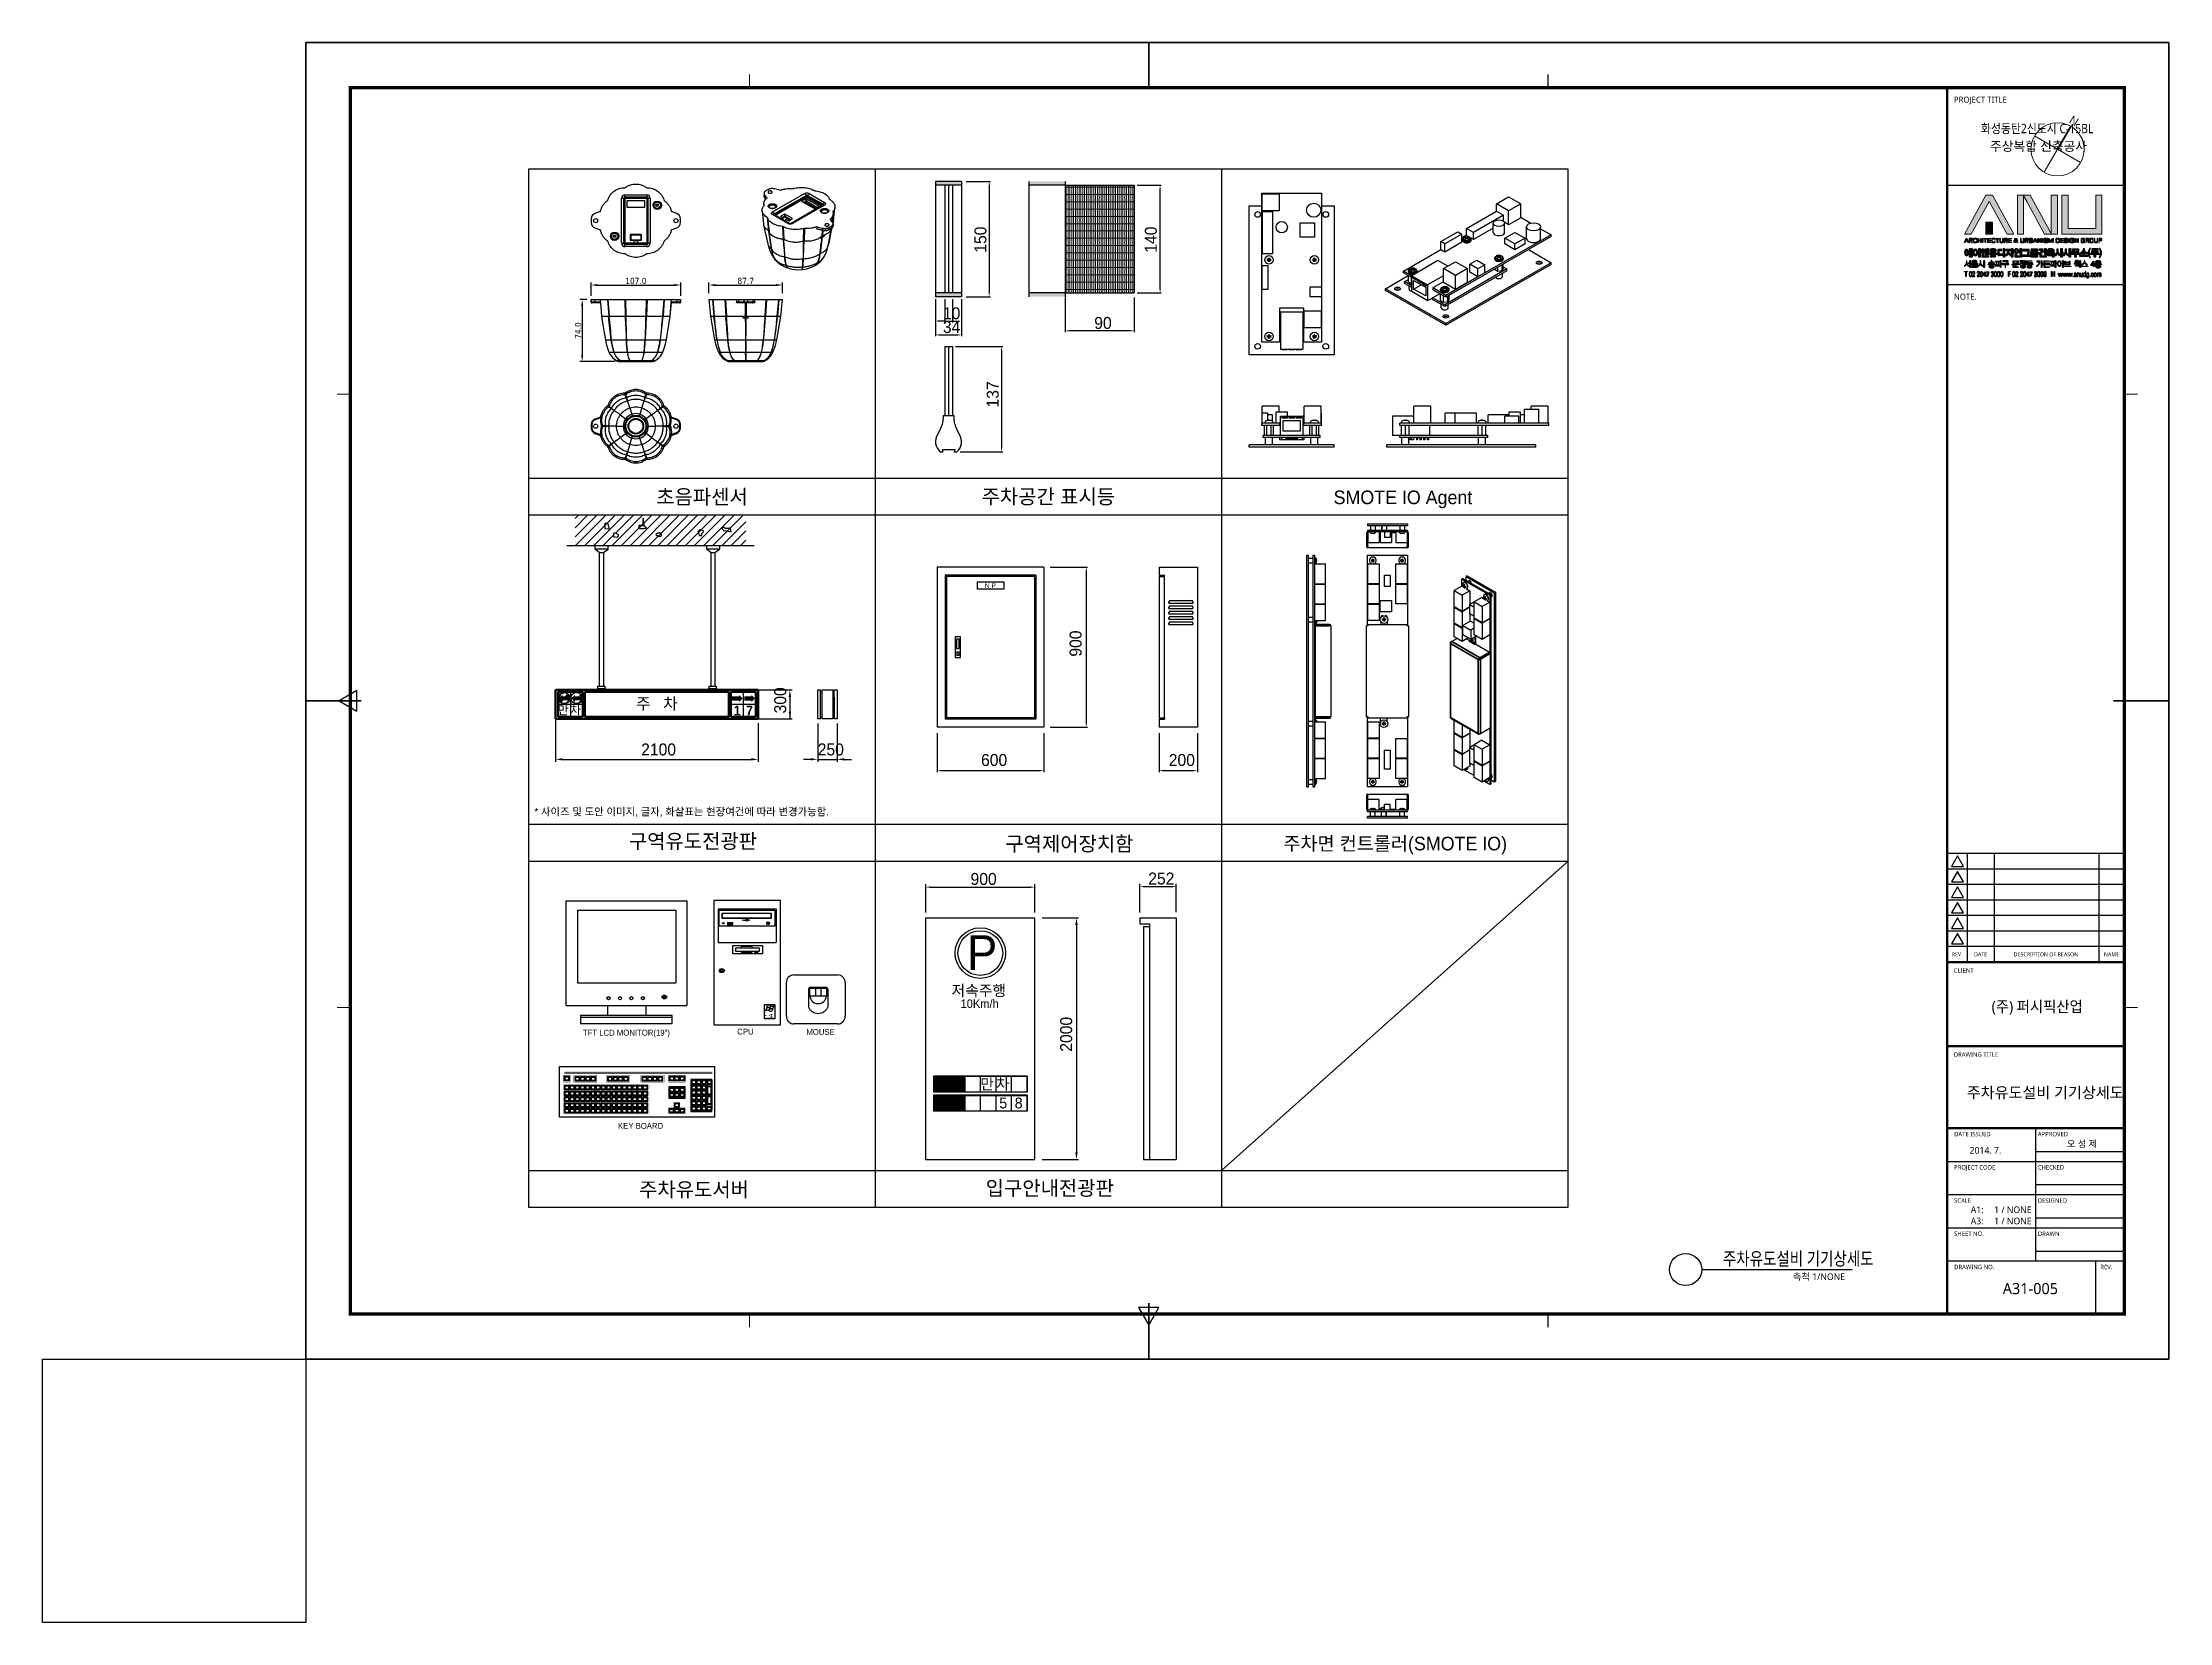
# Model space of a CAD drawing. Header units: millimetres. Extents: x 75184266 to 76346726, y -35850126 to -33679385.
# Drawn here: x 75184274 to 75663844, y -35850126 to -35493725 of the extents above; entities that cross this region are included whole.
import ezdxf
from ezdxf.enums import TextEntityAlignment as Align

# ---------------------------------------------------------------- set-up
doc = ezdxf.new("R2010")
doc.units = ezdxf.units.MM
doc.header["$LTSCALE"] = 50
doc.header["$MEASUREMENT"] = 0
doc.header["$PDMODE"] = 1
doc.header["$PDSIZE"] = -3
doc.linetypes.add('CEN', pattern=[62, 60, -1, 0, -1])
doc.layers.get('0').update_dxf_attribs({"linetype": 'CONTINUOUS'})
doc.layers.get('Defpoints').update_dxf_attribs({"color": 51, "linetype": 'CONTINUOUS'})
for name, color, linetype in [('02___PRT_ALL_AXES', 7, 'CONTINUOUS'), ('06___PRT_ALL_SURFS', 7, 'CONTINUOUS'), ('2', 2, 'CONTINUOUS'), ('AA-XXXX-TEX1', 3, 'CONTINUOUS'), ('AZ-LINE', 3, 'CONTINUOUS'), ('AZ-SYMB-1', 251, 'CONTINUOUS'), ('AZ-TEX2', 6, 'CONTINUOUS'), ('PARKING', 7, 'CONTINUOUS'), ('SD주차관제', 7, 'CONTINUOUS'), ('TEX1', 7, 'CONTINUOUS'), ('XR-지하3층$0$HAT-252', 252, 'CONTINUOUS'), ('XR-지하3층$0$TEXT-3', 3, 'CONTINUOUS'), ('Y-TEX', 3, 'CONTINUOUS')]:
    doc.layers.add(name, color=color, linetype=linetype)
doc.layers.add('DEFPOINT', color=142, linetype='CONTINUOUS', plot=False)
doc.layers.add('XR-기준층$0$XR-지하3층$0$DEFPOINT', color=142, linetype='CONTINUOUS', plot=False)
for name, color, linetype, lineweight in [('TIS-블록유도안내판', 134, 'CONTINUOUS', 15), ('Visible Edges', 7, 'CONTINUOUS', 50), ('XR-지하3층$0$levelpyo', 2, 'CONTINUOUS', 0), ('가시적인 것(ISO)', 7, 'CONTINUOUS', 25)]:
    doc.layers.add(name, color=color, linetype=linetype, lineweight=lineweight)
doc.layers.add('가시적인 좁은 것(ISO)', color=7, linetype='CONTINUOUS', lineweight=35, true_color=0xc0c0c0)
doc.layers.add('치수(ISO)', color=4, linetype='CONTINUOUS', lineweight=25, true_color=0x00ffff)
doc.styles.add('1-1', font='malgun.ttf', dxfattribs={"width": 0.8})
doc.styles.add('ANU-TEXT 0', font='malgun.ttf', dxfattribs={"width": 0.8})
doc.styles.add('GHS', font='')
doc.styles.add('HY울릉도M', font='malgun.ttf')
doc.styles.get("Standard").update_dxf_attribs({"font": 'malgun.ttf'})
doc.styles.add('TITLE-L', font='malgun.ttf', dxfattribs={"width": 0.8})
doc.styles.add('TITLE-S', font='malgun.ttf', dxfattribs={"width": 0.8})
doc.styles.add('XR-지하3층$0$STANDARD', font='HBATANG.TTF')
doc.styles.add('굴림', font='')
doc.styles.add('돋움', font='', dxfattribs={"width": 0.9})
doc.styles.add('주 문자 (ISO)', font='tahoma.ttf')
doc.styles.get('GHS').set_extended_font_data('Dotum')
doc.styles.get('굴림').set_extended_font_data('Gulim')
doc.styles.get('돋움').set_extended_font_data('Dotum')
doc.dimstyles.new('기본값 (ISO)', dxfattribs={"dimscale": 20, "dimtxt": 2.5, "dimasz": 2.5, "dimexe": 1, "dimexo": 1, "dimgap": 0.3, "dimtad": 1, "dimtoh": 1, "dimdec": 1, "dimrnd": 1e-08, "dimzin": 0, "dimdsep": 46, "dimtxsty": '주 문자 (ISO)', "dimcen": 0.09, "dimdle": 10, "dimclrd": 256, "dimclre": 256, "dimclrt": 7, "dimazin": 0, "dimtfac": 1, "dimtdec": 1, "dimtmove": 0, "dimatfit": 3, "dimfxl": 1, "dimtolj": 1, "dimtzin": 0, "dimlwd": -1, "dimlwe": -1, "dimarcsym": 0})

msp = doc.modelspace()

# ---------------------------------------------------------------- texts
at = {"color": 7, "style": 'GHS'}
for s, p in [('초음파센서', (75332963.6, -35596167)), ('구역유도전광판 ', (75331520.3, -35673848.5)), ('입구안내전광판', (75411384.1, -35752120))]:
    msp.add_text(s, height=3289.7, dxfattribs=at).set_placement(p, align=Align.MIDDLE)
for s, p in [('주차공간 표시등', (75411059.4, -35596167)), ('구역제어장치함', (75415805.2, -35674459.4))]:
    msp.add_text(s, height=3289.7, dxfattribs=at).set_placement(p, align=Align.MIDDLE_CENTER)
at = {"style": 'GHS'}
for s, height, p in [('P', 7847.8, (75392700.9, -35702951)), ('저속주행', 2452.45, (75389217.4, -35708812.7)), ('10Km/h', 1907.46, (75391276.8, -35711490.9))]:
    msp.add_text(s, height=height, dxfattribs=at).set_placement(p)
at = {"color": 250, "style": 'GHS'}
for s, p in [('B', (75385786.5, -35730132.5)), ('1', (75389151.5, -35730128.5)), ('B', (75385342.5, -35734437.9)), ('2', (75389304.2, -35734435.9))]:
    msp.add_text(s, height=2997.4, dxfattribs=at).set_placement(p)
at = {"color": 1, "style": 'GHS'}
for s, p in [('만', (75395718.7, -35729904.7)), ('차', (75399252, -35729865.8))]:
    msp.add_text(s, height=2452.4, dxfattribs=at).set_placement(p)
at = {"color": 3, "style": 'GHS'}
for s, p in [('5', (75399991.6, -35734168)), ('8', (75403468.2, -35734169.6))]:
    msp.add_text(s, height=2452.4, dxfattribs=at).set_placement(p)
at = {"color": 7, "style": 'GHS'}
msp.add_text('주차유도서버', height=3289.7, dxfattribs=at).set_placement((75318785.3, -35754110.6))
at = {"insert": (75322797.1, -35643022.3), "char_height": 2610.632, "width": 32241.299, "attachment_point": 5}
msp.add_mtext('{\\fGulim|b1|i0|c129|p50;주   차}', dxfattribs=at)
at = {"layer": 'AA-XXXX-TEX1', "style": 'ANU-TEXT 0', "width": 0.8}
msp.add_text('주차유도설비 기기상세도', height=3000, dxfattribs=at).set_placement((75563174.5, -35769564.2))
at = {"layer": 'AZ-TEX2', "color": 1, "style": 'TITLE-L', "width": 0.95}
msp.add_text('(주) 퍼시픽산업', height=2500, dxfattribs=at).set_placement((75634036.1, -35711301.7), align=Align.MIDDLE)
at = {"layer": 'AZ-TEX2', "color": 4, "style": 'TITLE-L'}
for s, p in [('주차유도설비 기기상세도', (75653507.9, -35731836.5)), ('A31-005', (75638707.3, -35776053.4))]:
    msp.add_text(s, height=2500, dxfattribs=at).set_placement(p, align=Align.RIGHT)
at = {"layer": 'AZ-TEX2', "style": 'TITLE-L'}
for s, p in [('오 성 제 ', (75640723.2, -35742899.6)), ('2014. 7.', (75618780.5, -35744379.1)), ('A1:', (75619030.7, -35757776.6)), ('1 / NONE', (75624318.9, -35757776.6)), ('A3: ', (75619030.7, -35760314.4)), ('1 / NONE', (75624318.9, -35760314.4))]:
    msp.add_text(s, height=1498.22, dxfattribs=at).set_placement(p)
at = {"layer": 'PARKING', "style": 'GHS'}
for s, p in [('150', (75397092.8, -35541142.7)), ('140', (75435515.9, -35541142.7)), ('137', (75399870.7, -35576049.5)), ('900', (75418552.1, -35632257.3)), ('300', (75351952.2, -35645071.9)), ('2000', (75416421.9, -35721377))]:
    msp.add_text(s, height=2703.32, rotation=90, dxfattribs=at).set_placement(p)
for s, p in [('10', (75387282.7, -35556156.3)), ('34', (75387283.9, -35559253.6)), ('90', (75421408.6, -35558342.6)), ('2100', (75319245.3, -35654541.5)), ('250', (75359058.6, -35654541.5)), ('600', (75395885.1, -35656920.8)), ('200', (75438211.7, -35656920.8)), ('900', (75393514.4, -35683756.2)), ('252', (75433582.3, -35683659.8))]:
    msp.add_text(s, height=2703.32, dxfattribs=at).set_placement(p)
at = {"layer": 'PARKING', "linetype": 'Continuous', "style": 'GHS'}
for s, height, p in [('N P', 1075.9, (75396753.4, -35616789)), ('Designed for', 200.146, (75347172.7, -35712561.2, 71531.1)), ('Microsoft', 200.15, (75347172.7, -35713281.8, 71531.1)), ('R', 106.7, (75348560.1, -35713082.9, 71531.1)), ('R', 106.7, (75348576.4, -35713597.3, 71531.1)), ('TFT LCD MONITOR(19")', 1334.304, (75306106.8, -35717753.4, 71531.1)), ('CPU', 1334.3, (75340927.6, -35717497.9, 71531.1)), ('WINDOWS XP', 200.15, (75347172.7, -35713802.3, 71531.1)), ('MOUSE', 1334.3, (75356501.5, -35717582.6, 71531.1)), ('KEY BOARD', 1334.3, (75314023.7, -35738763.3, 71531.1))]:
    msp.add_text(s, height=height, dxfattribs=at).set_placement(p)
at = {"layer": 'SD주차관제', "color": 7, "style": '돋움'}
for s, p in [('SMOTE IO Agent', (75475378.9, -35597858.8)), ('주차면 컨트롤러(SMOTE IO)', (75464055.8, -35675954.6))]:
    msp.add_text(s, height=3071.865, dxfattribs=at).set_placement(p)
at = {"layer": 'SD주차관제', "style": '굴림'}
msp.add_text('* 사이즈 및 도안 이미지, 글자, 화살표는 현장여건에 따라 변경가능함.', height=1714.597, dxfattribs=at).set_placement((75295158.1, -35668086.6, 0))
at = {"layer": 'TEX1', "style": 'HY울릉도M'}
msp.add_text('축척 1/NONE', height=1500, dxfattribs=at).set_placement((75590710.4, -35772885.3), align=Align.RIGHT)

# ---------------------------------------------------------------- blocks, each defined once
blk = doc.blocks.new('XR-지하3층$0$방위표 0526')
at = {"layer": 'XR-지하3층$0$levelpyo', "color": 5, "ltscale": 100}
for p, q in [((0, 12690), (0, 0)), ((6346, 6345), (-6345, 6345))]:
    blk.add_line(p, q, dxfattribs=at)
blk.add_circle((0, 6345), 6345, dxfattribs=at)
blk.add_solid([(-222, 12690), (222, 12690), (-222, 6345), (222, 6345)], dxfattribs=at)
at = {"layer": 'XR-지하3층$0$TEXT-3', "color": 2, "style": 'XR-지하3층$0$STANDARD'}
blk.add_text('N', height=2000, dxfattribs=at).set_placement((-980, 13191))
blk = doc.blocks.new('바탕폼')
at = {"layer": 'AZ-SYMB-1'}
h = blk.add_hatch(color=256, dxfattribs=at)
h.dxf.hatch_style = 2
h.paths.add_polyline_path([(768.03, 508.16), (771.14, 508.16), (761.51, 525.73), (758.4, 525.73), (748.75, 508.16), (751.87, 508.16), (759.94, 522.9)])
h = blk.add_hatch(color=256, dxfattribs=at)
h.dxf.hatch_style = 2
h.paths.add_polyline_path([(787.94, 525.73), (787.94, 508.43), (778.46, 525.73), (772.69, 525.73), (772.69, 508.16), (775.5, 508.16), (775.5, 525.45), (776.89, 522.9), (784.98, 508.16), (790.75, 508.16), (790.75, 525.73)])
h = blk.add_hatch(color=256, dxfattribs=at)
h.dxf.hatch_style = 2
h.paths.add_polyline_path([(792.77, 508.16), (810.85, 508.16), (810.85, 525.73), (808.07, 525.73), (808.07, 510.7), (795.55, 510.7), (795.55, 525.73), (792.77, 525.73)])
h = blk.add_hatch(color=256, dxfattribs=at)
h.dxf.hatch_style = 2
h.paths.add_polyline_path([(758.5, 513.52), (761.39, 513.52), (761.39, 508.17), (758.5, 508.17)])
at = {"layer": 'AZ-TEX2'}
h = blk.add_hatch(color=256, dxfattribs=at)
h.dxf.hatch_style = 2
edge = h.paths.add_edge_path()
edge.add_spline(control_points=[(750.87, 499.63), (750.87, 499.63), (750.87, 499.63), (750.87, 499.63), (750.87, 499.63), (750.55, 499.63), (750.55, 499.63), (750.53, 499.23), (750.44, 498.92), (750.28, 498.7), (750.12, 498.48), (749.93, 498.37), (749.69, 498.37), (749.44, 498.37), (749.23, 498.5), (749.07, 498.75), (748.91, 499.01), (748.83, 499.37), (748.83, 499.83), (748.83, 500.28), (748.91, 500.63), (749.07, 500.89), (749.23, 501.16), (749.44, 501.29), (749.69, 501.29), (749.91, 501.29), (750.1, 501.19), (750.25, 500.99), (750.39, 500.8), (750.49, 500.53), (750.53, 500.19), (750.53, 500.19), (750.87, 500.19), (750.87, 500.19), (750.87, 500.19), (750.87, 501.52), (750.87, 501.52), (750.87, 501.52), (751.41, 501.52), (751.41, 501.52), (751.41, 501.52), (751.41, 497.91), (751.41, 497.91), (751.41, 497.91), (750.87, 497.91), (750.87, 497.91), (750.87, 497.91), (750.87, 499.63)], knot_values=[0, 0, 0, 0, 0.00005, 0.0001, 1, 1, 1, 2, 2, 2, 3, 3, 3, 4, 4, 4, 5, 5, 5, 6, 6, 6, 7, 7, 7, 8, 8, 8, 9, 9, 9, 10, 10, 10, 11, 11, 11, 12, 12, 12, 13, 13, 13, 14, 14, 14, 15, 15, 15, 15], degree=3, periodic=0)
edge = h.paths.add_edge_path()
edge.add_spline(control_points=[(749.51, 500.67), (749.51, 500.67), (749.51, 500.67), (749.45, 500.5), (749.4, 500.32), (749.37, 500.1), (749.37, 499.83), (749.37, 499.57), (749.4, 499.34), (749.45, 499.16), (749.51, 498.98), (749.59, 498.89), (749.7, 498.89), (749.79, 498.89), (749.87, 498.98), (749.93, 499.16), (749.99, 499.34), (750.02, 499.56), (750.02, 499.83), (750.02, 500.1), (749.99, 500.32), (749.93, 500.5), (749.87, 500.67), (749.79, 500.76), (749.7, 500.76), (749.59, 500.76), (749.51, 500.67)], knot_values=[0, 0, 0, 0, 0.00005, 0.0001, 1, 1, 1, 2, 2, 2, 3, 3, 3, 4, 4, 4, 5, 5, 5, 6, 6, 6, 7, 7, 7, 8, 8, 8, 8], degree=3, periodic=0)
h.paths.add_polyline_path([(751.66, 497.73), (751.66, 501.61), (752.2, 501.61), (752.2, 497.73)])
h = blk.add_hatch(color=256, dxfattribs=at)
h.dxf.hatch_style = 2
h.paths.add_polyline_path([(750.38, 504.35), (750.18, 504.87), (749.33, 504.87), (749.13, 504.35), (748.85, 504.35), (749.6, 506.23), (749.91, 506.23), (750.66, 504.35)])
h.paths.add_polyline_path([(749.75, 506), (749.41, 505.1), (750.1, 505.1)])
h = blk.add_hatch(color=256, dxfattribs=at)
h.dxf.hatch_style = 2
edge = h.paths.add_edge_path()
edge.add_spline(control_points=[(751.83, 505.18), (751.83, 505.18), (751.83, 505.18), (751.83, 505.18), (751.83, 505.18), (752.47, 504.35), (752.47, 504.35), (752.47, 504.35), (752.17, 504.35), (752.17, 504.35), (752.17, 504.35), (751.53, 505.18), (751.53, 505.18), (751.53, 505.18), (751.21, 505.18), (751.21, 505.18), (751.21, 505.18), (751.21, 504.35), (751.21, 504.35), (751.21, 504.35), (750.96, 504.35), (750.96, 504.35), (750.96, 504.35), (750.96, 506.23), (750.96, 506.23), (750.96, 506.23), (752.17, 506.23), (752.17, 506.23), (752.29, 506.23), (752.39, 506.13), (752.39, 506.01), (752.39, 506.01), (752.39, 505.4), (752.39, 505.4), (752.39, 505.28), (752.29, 505.18), (752.17, 505.18), (752.17, 505.18), (751.83, 505.18)], knot_values=[0, 0, 0, 0, 0.00005, 0.0001, 1, 1, 1, 2, 2, 2, 3, 3, 3, 4, 4, 4, 5, 5, 5, 6, 6, 6, 7, 7, 7, 8, 8, 8, 9, 9, 9, 10, 10, 10, 11, 11, 11, 12, 12, 12, 12], degree=3, periodic=0)
edge = h.paths.add_edge_path()
edge.add_spline(control_points=[(752.08, 505.4), (752.08, 505.4), (752.08, 505.4), (752.08, 505.4), (752.11, 505.4), (752.13, 505.43), (752.13, 505.46), (752.13, 505.46), (752.13, 505.95), (752.13, 505.95), (752.13, 505.98), (752.11, 506.01), (752.08, 506.01), (752.08, 506.01), (751.21, 506.01), (751.21, 506.01), (751.21, 506.01), (751.21, 505.4), (751.21, 505.4), (751.21, 505.4), (752.08, 505.4)], knot_values=[0, 0, 0, 0, 0.00005, 0.0001, 1, 1, 1, 2, 2, 2, 3, 3, 3, 4, 4, 4, 5, 5, 5, 6, 6, 6, 6], degree=3, periodic=0)
h = blk.add_hatch(color=256, dxfattribs=at)
h.dxf.hatch_style = 2
edge = h.paths.add_edge_path()
edge.add_spline(control_points=[(753.12, 498.55), (753.12, 498.55), (753.12, 498.55), (752.93, 498.82), (752.73, 499.09), (752.64, 499.44), (752.64, 499.88), (752.64, 500.33), (752.73, 500.68), (752.93, 500.95), (753.12, 501.21), (753.37, 501.35), (753.69, 501.35), (754.02, 501.35), (754.27, 501.21), (754.46, 500.94), (754.65, 500.67), (754.75, 500.32), (754.75, 499.88), (754.75, 499.45), (754.65, 499.09), (754.46, 498.82), (754.27, 498.55), (754.02, 498.42), (753.69, 498.42), (753.37, 498.42), (753.12, 498.55)], knot_values=[0, 0, 0, 0, 0.00005, 0.0001, 1, 1, 1, 2, 2, 2, 3, 3, 3, 4, 4, 4, 5, 5, 5, 6, 6, 6, 7, 7, 7, 8, 8, 8, 8], degree=3, periodic=0)
edge = h.paths.add_edge_path()
edge.add_spline(control_points=[(753.42, 500.73), (753.42, 500.73), (753.42, 500.73), (753.33, 500.54), (753.23, 500.34), (753.19, 500.12), (753.19, 499.89), (753.19, 499.64), (753.23, 499.42), (753.33, 499.23), (753.42, 499.03), (753.54, 498.94), (753.7, 498.94), (753.85, 498.94), (753.98, 499.03), (754.07, 499.23), (754.15, 499.42), (754.2, 499.64), (754.2, 499.89), (754.2, 500.13), (754.15, 500.34), (754.07, 500.54), (753.98, 500.73), (753.85, 500.83), (753.7, 500.83), (753.54, 500.83), (753.42, 500.73)], knot_values=[0, 0, 0, 0, 0.00005, 0.0001, 1, 1, 1, 2, 2, 2, 3, 3, 3, 4, 4, 4, 5, 5, 5, 6, 6, 6, 7, 7, 7, 8, 8, 8, 8], degree=3, periodic=0)
h.paths.add_polyline_path([(755.3, 497.73), (755.3, 501.61), (755.86, 501.61), (755.86, 497.73)])
h = blk.add_hatch(color=256, dxfattribs=at)
h.dxf.hatch_style = 2
edge = h.paths.add_edge_path()
edge.add_spline(control_points=[(753.1, 504.63), (753.1, 504.63), (753.1, 504.63), (753.1, 504.63), (753.1, 504.59), (753.13, 504.57), (753.16, 504.57), (753.16, 504.57), (754.05, 504.57), (754.05, 504.57), (754.08, 504.57), (754.11, 504.59), (754.11, 504.63), (754.11, 504.63), (754.11, 504.9), (754.11, 504.9), (754.11, 504.9), (754.36, 504.9), (754.36, 504.9), (754.36, 504.9), (754.36, 504.57), (754.36, 504.57), (754.36, 504.44), (754.26, 504.35), (754.14, 504.35), (754.14, 504.35), (753.07, 504.35), (753.07, 504.35), (752.95, 504.35), (752.85, 504.44), (752.85, 504.57), (752.85, 504.57), (752.85, 506.01), (752.85, 506.01), (752.85, 506.13), (752.95, 506.23), (753.07, 506.23), (753.07, 506.23), (754.14, 506.23), (754.14, 506.23), (754.26, 506.23), (754.36, 506.13), (754.36, 506.01), (754.36, 506.01), (754.36, 505.67), (754.36, 505.67), (754.36, 505.67), (754.11, 505.67), (754.11, 505.67), (754.11, 505.67), (754.11, 505.95), (754.11, 505.95), (754.11, 505.98), (754.08, 506.01), (754.05, 506.01), (754.05, 506.01), (753.16, 506.01), (753.16, 506.01), (753.13, 506.01), (753.1, 505.98), (753.1, 505.95), (753.1, 505.95), (753.1, 504.63)], knot_values=[0, 0, 0, 0, 0.00005, 0.0001, 1, 1, 1, 2, 2, 2, 3, 3, 3, 4, 4, 4, 5, 5, 5, 6, 6, 6, 7, 7, 7, 8, 8, 8, 9, 9, 9, 10, 10, 10, 11, 11, 11, 12, 12, 12, 13, 13, 13, 14, 14, 14, 15, 15, 15, 16, 16, 16, 17, 17, 17, 18, 18, 18, 19, 19, 19, 20, 20, 20, 20], degree=3, periodic=0)
h = blk.add_hatch(color=256, dxfattribs=at)
h.dxf.hatch_style = 2
h.paths.add_polyline_path([(756.12, 504.35), (756.12, 505.18), (755.1, 505.18), (755.1, 504.35), (754.85, 504.35), (754.85, 506.23), (755.1, 506.23), (755.1, 505.4), (756.12, 505.4), (756.12, 506.23), (756.37, 506.23), (756.37, 504.35)])
h = blk.add_hatch(color=256, dxfattribs=at)
h.dxf.hatch_style = 2
edge = h.paths.add_edge_path()
edge.add_spline(control_points=[(756.62, 499.58), (756.62, 499.58), (756.62, 499.58), (756.44, 499.76), (756.27, 499.95), (756.18, 500.19), (756.18, 500.47), (756.18, 500.76), (756.27, 501), (756.44, 501.18), (756.62, 501.37), (756.83, 501.46), (757.08, 501.46), (757.33, 501.46), (757.54, 501.37), (757.72, 501.19), (757.89, 501), (757.98, 500.77), (757.98, 500.47), (757.98, 500.18), (757.89, 499.94), (757.71, 499.76), (757.54, 499.57), (757.33, 499.48), (757.08, 499.48), (756.83, 499.48), (756.62, 499.58)], knot_values=[0, 0, 0, 0, 0.00005, 0.0001, 1, 1, 1, 2, 2, 2, 3, 3, 3, 4, 4, 4, 5, 5, 5, 6, 6, 6, 7, 7, 7, 8, 8, 8, 8], degree=3, periodic=0)
edge = h.paths.add_edge_path()
edge.add_spline(control_points=[(756.9, 500.9), (756.9, 500.9), (756.9, 500.9), (756.83, 500.82), (756.76, 500.73), (756.72, 500.62), (756.72, 500.47), (756.72, 500.33), (756.76, 500.21), (756.83, 500.12), (756.9, 500.04), (756.98, 500), (757.08, 500), (757.17, 500), (757.26, 500.04), (757.33, 500.12), (757.4, 500.21), (757.43, 500.33), (757.43, 500.47), (757.43, 500.62), (757.4, 500.73), (757.33, 500.82), (757.26, 500.9), (757.17, 500.94), (757.08, 500.94), (756.98, 500.94), (756.9, 500.9)], knot_values=[0, 0, 0, 0, 0.00005, 0.0001, 1, 1, 1, 2, 2, 2, 3, 3, 3, 4, 4, 4, 5, 5, 5, 6, 6, 6, 7, 7, 7, 8, 8, 8, 8], degree=3, periodic=0)
h.paths.add_polyline_path([(756.82, 497.82), (756.82, 499.09), (757.39, 499.09), (757.39, 498.33), (759.67, 498.33), (759.67, 497.82)])
h.paths.add_polyline_path([(759.05, 498.79), (759.05, 500.06), (758.76, 500.06), (758.76, 498.88), (758.22, 498.88), (758.22, 501.54), (758.76, 501.54), (758.76, 500.62), (759.05, 500.62), (759.05, 501.61), (759.59, 501.61), (759.59, 498.79)])
h = blk.add_hatch(color=256, dxfattribs=at)
h.dxf.hatch_style = 2
h.paths.add_polyline_path([(756.86, 506.23), (757.12, 506.23), (757.12, 504.35), (756.86, 504.35)])
h = blk.add_hatch(color=256, dxfattribs=at)
h.dxf.hatch_style = 2
h.paths.add_polyline_path([(758.34, 506.01), (758.34, 504.35), (758.09, 504.35), (758.09, 506.01), (757.39, 506.01), (757.39, 506.23), (759.05, 506.23), (759.05, 506.01)])
h = blk.add_hatch(color=256, dxfattribs=at)
h.dxf.hatch_style = 2
h.paths.add_polyline_path([(759.32, 504.35), (759.32, 506.23), (760.74, 506.23), (760.74, 506.01), (759.57, 506.01), (759.57, 505.4), (760.6, 505.4), (760.6, 505.18), (759.57, 505.18), (759.57, 504.57), (760.77, 504.57), (760.77, 504.35)])
h = blk.add_hatch(color=256, dxfattribs=at)
h.dxf.hatch_style = 2
h.paths.add_polyline_path([(762.68, 498.98), (762.68, 497.73), (762.12, 497.73), (762.12, 498.98), (761.31, 498.98), (761.31, 497.78), (760.75, 497.78), (760.75, 498.98), (759.86, 498.98), (759.86, 499.49), (763.54, 499.49), (763.54, 498.98)])
edge = h.paths.add_edge_path()
edge.add_spline(control_points=[(760.88, 499.91), (760.88, 499.91), (760.88, 499.91), (760.62, 500.08), (760.36, 500.24), (760.23, 500.45), (760.23, 500.71), (760.23, 500.96), (760.36, 501.16), (760.61, 501.33), (760.87, 501.5), (761.24, 501.59), (761.7, 501.59), (762.17, 501.59), (762.53, 501.5), (762.79, 501.34), (763.05, 501.17), (763.18, 500.96), (763.18, 500.71), (763.18, 500.46), (763.05, 500.25), (762.79, 500.08), (762.53, 499.91), (762.17, 499.83), (761.71, 499.83), (761.24, 499.83), (760.88, 499.91)], knot_values=[0, 0, 0, 0, 0.00005, 0.0001, 1, 1, 1, 2, 2, 2, 3, 3, 3, 4, 4, 4, 5, 5, 5, 6, 6, 6, 7, 7, 7, 8, 8, 8, 8], degree=3, periodic=0)
edge = h.paths.add_edge_path()
edge.add_spline(control_points=[(761.23, 501.08), (761.23, 501.08), (761.23, 501.08), (761.07, 501), (760.91, 500.92), (760.83, 500.82), (760.83, 500.71), (760.83, 500.6), (760.91, 500.5), (761.07, 500.42), (761.23, 500.34), (761.44, 500.3), (761.7, 500.3), (761.96, 500.3), (762.17, 500.33), (762.33, 500.41), (762.49, 500.49), (762.56, 500.58), (762.56, 500.7), (762.56, 500.81), (762.49, 500.91), (762.33, 500.99), (762.17, 501.07), (761.96, 501.11), (761.7, 501.11), (761.44, 501.11), (761.23, 501.08)], knot_values=[0, 0, 0, 0, 0.00005, 0.0001, 1, 1, 1, 2, 2, 2, 3, 3, 3, 4, 4, 4, 5, 5, 5, 6, 6, 6, 7, 7, 7, 8, 8, 8, 8], degree=3, periodic=0)
h = blk.add_hatch(color=256, dxfattribs=at)
h.dxf.hatch_style = 2
edge = h.paths.add_edge_path()
edge.add_spline(control_points=[(761.35, 504.63), (761.35, 504.63), (761.35, 504.63), (761.35, 504.63), (761.35, 504.59), (761.37, 504.57), (761.41, 504.57), (761.41, 504.57), (762.3, 504.57), (762.3, 504.57), (762.33, 504.57), (762.35, 504.59), (762.35, 504.63), (762.35, 504.63), (762.35, 504.9), (762.35, 504.9), (762.35, 504.9), (762.61, 504.9), (762.61, 504.9), (762.61, 504.9), (762.61, 504.57), (762.61, 504.57), (762.61, 504.44), (762.51, 504.35), (762.39, 504.35), (762.39, 504.35), (761.31, 504.35), (761.31, 504.35), (761.19, 504.35), (761.1, 504.44), (761.1, 504.57), (761.1, 504.57), (761.1, 506.01), (761.1, 506.01), (761.1, 506.13), (761.19, 506.23), (761.31, 506.23), (761.31, 506.23), (762.39, 506.23), (762.39, 506.23), (762.51, 506.23), (762.61, 506.13), (762.61, 506.01), (762.61, 506.01), (762.61, 505.67), (762.61, 505.67), (762.61, 505.67), (762.35, 505.67), (762.35, 505.67), (762.35, 505.67), (762.35, 505.95), (762.35, 505.95), (762.35, 505.98), (762.33, 506.01), (762.3, 506.01), (762.3, 506.01), (761.41, 506.01), (761.41, 506.01), (761.37, 506.01), (761.35, 505.98), (761.35, 505.95), (761.35, 505.95), (761.35, 504.63)], knot_values=[0, 0, 0, 0, 0.00005, 0.0001, 1, 1, 1, 2, 2, 2, 3, 3, 3, 4, 4, 4, 5, 5, 5, 6, 6, 6, 7, 7, 7, 8, 8, 8, 9, 9, 9, 10, 10, 10, 11, 11, 11, 12, 12, 12, 13, 13, 13, 14, 14, 14, 15, 15, 15, 16, 16, 16, 17, 17, 17, 18, 18, 18, 19, 19, 19, 20, 20, 20, 20], degree=3, periodic=0)
h = blk.add_hatch(color=256, dxfattribs=at)
h.dxf.hatch_style = 2
h.paths.add_polyline_path([(763.83, 506.01), (763.83, 504.35), (763.58, 504.35), (763.58, 506.01), (762.88, 506.01), (762.88, 506.23), (764.53, 506.23), (764.53, 506.01)])
h = blk.add_hatch(color=256, dxfattribs=at)
h.dxf.hatch_style = 2
edge = h.paths.add_edge_path()
edge.add_spline(control_points=[(766.04, 499.19), (766.04, 499.19), (766.04, 499.19), (766.05, 499.19), (766.05, 499.19), (766.05, 498.69), (766.05, 498.69), (766.04, 498.69), (765.87, 498.67), (765.52, 498.63), (765.18, 498.59), (764.83, 498.57), (764.48, 498.57), (764.48, 498.57), (763.89, 498.57), (763.89, 498.57), (763.89, 498.57), (763.89, 501.2), (763.89, 501.2), (763.89, 501.2), (765.71, 501.2), (765.71, 501.2), (765.71, 501.2), (765.71, 500.7), (765.71, 500.7), (765.71, 500.7), (764.44, 500.7), (764.44, 500.7), (764.44, 500.7), (764.44, 499.09), (764.44, 499.09), (764.44, 499.09), (764.77, 499.09), (764.77, 499.09), (764.99, 499.09), (765.25, 499.11), (765.57, 499.14), (765.88, 499.17), (766.04, 499.19)], knot_values=[0, 0, 0, 0, 0.00005, 0.0001, 1, 1, 1, 2, 2, 2, 3, 3, 3, 4, 4, 4, 5, 5, 5, 6, 6, 6, 7, 7, 7, 8, 8, 8, 9, 9, 9, 10, 10, 10, 11, 11, 11, 12, 12, 12, 12], degree=3, periodic=0)
h.paths.add_polyline_path([(766.37, 497.73), (766.37, 501.61), (766.92, 501.61), (766.92, 497.73)])
h = blk.add_hatch(color=256, dxfattribs=at)
edge = h.paths.add_edge_path()
edge.add_spline(control_points=[(766.01, 505.43), (766.01, 505.03), (766.01, 504.63), (766.01, 504.63), (766.01, 504.59), (765.98, 504.57), (765.95, 504.57)], knot_values=[7, 7, 7, 7, 7.5, 7.5, 7.5, 8.5, 8.5, 8.5, 8.5], degree=3, periodic=0)
edge.add_spline(control_points=[(765.95, 504.57), (765.95, 504.57), (765.12, 504.57), (765.12, 504.57), (765.08, 504.57), (765.06, 504.59), (765.06, 504.63)], knot_values=[5, 5, 5, 5, 6, 6, 6, 7, 7, 7, 7], degree=3, periodic=0)
edge.add_spline(control_points=[(765.06, 504.63), (765.06, 504.63), (765.06, 506.23), (765.06, 506.23)], knot_values=[4, 4, 4, 4, 5, 5, 5, 5], degree=3, periodic=0)
edge.add_spline(control_points=[(765.06, 506.23), (765.06, 506.23), (764.8, 506.23), (764.8, 506.23)], knot_values=[3.00001, 3.00001, 3.00001, 3.00001, 3.99999, 3.99999, 3.99999, 3.99999], degree=3, periodic=0)
edge.add_spline(control_points=[(764.8, 506.23), (764.8, 506.23), (764.8, 505.79), (764.8, 505.35)], knot_values=[2.5, 2.5, 2.5, 2.5, 3, 3, 3, 3], degree=3, periodic=0)
edge.add_spline(control_points=[(764.8, 505.35), (764.8, 504.91), (764.8, 504.47), (764.8, 504.47), (764.8, 504.4), (764.86, 504.35), (764.93, 504.35)], knot_values=[1, 1, 1, 1, 1.5, 1.5, 1.5, 2.5, 2.5, 2.5, 2.5], degree=3, periodic=0)
edge.add_spline(control_points=[(764.93, 504.35), (764.93, 504.35), (766.13, 504.35), (766.13, 504.35)], knot_values=[0, 0, 0, 0, 1, 1, 1, 1], degree=3, periodic=0)
edge.add_spline(control_points=[(766.13, 504.35), (766.2, 504.35), (766.26, 504.4), (766.26, 504.48)], knot_values=[11, 11, 11, 11, 12, 12, 12, 12], degree=3, periodic=0)
edge.add_spline(control_points=[(766.26, 504.48), (766.26, 504.48), (766.26, 506.23), (766.26, 506.23)], knot_values=[10, 10, 10, 10, 11, 11, 11, 11], degree=3, periodic=0)
edge.add_spline(control_points=[(766.26, 506.23), (766.26, 506.23), (766.01, 506.23), (766.01, 506.23)], knot_values=[9.00001, 9.00001, 9.00001, 9.00001, 9.99999, 9.99999, 9.99999, 9.99999], degree=3, periodic=0)
edge.add_spline(control_points=[(766.01, 506.23), (766.01, 506.23), (766.01, 505.83), (766.01, 505.43)], knot_values=[8.5, 8.5, 8.5, 8.5, 9, 9, 9, 9], degree=3, periodic=0)
h = blk.add_hatch(color=256, dxfattribs=at)
h.dxf.hatch_style = 2
edge = h.paths.add_edge_path()
edge.add_spline(control_points=[(767.62, 505.18), (767.62, 505.18), (767.62, 505.18), (767.62, 505.18), (767.62, 505.18), (768.26, 504.35), (768.26, 504.35), (768.26, 504.35), (767.96, 504.35), (767.96, 504.35), (767.96, 504.35), (767.32, 505.18), (767.32, 505.18), (767.32, 505.18), (767, 505.18), (767, 505.18), (767, 505.18), (767, 504.35), (767, 504.35), (767, 504.35), (766.75, 504.35), (766.75, 504.35), (766.75, 504.35), (766.75, 506.23), (766.75, 506.23), (766.75, 506.23), (767.95, 506.23), (767.95, 506.23), (768.08, 506.23), (768.17, 506.13), (768.17, 506.01), (768.17, 506.01), (768.17, 505.4), (768.17, 505.4), (768.17, 505.28), (768.08, 505.18), (767.95, 505.18), (767.95, 505.18), (767.62, 505.18)], knot_values=[0, 0, 0, 0, 0.00005, 0.0001, 1, 1, 1, 2, 2, 2, 3, 3, 3, 4, 4, 4, 5, 5, 5, 6, 6, 6, 7, 7, 7, 8, 8, 8, 9, 9, 9, 10, 10, 10, 11, 11, 11, 12, 12, 12, 12], degree=3, periodic=0)
edge = h.paths.add_edge_path()
edge.add_spline(control_points=[(767.86, 505.4), (767.86, 505.4), (767.86, 505.4), (767.86, 505.4), (767.89, 505.4), (767.92, 505.43), (767.92, 505.46), (767.92, 505.46), (767.92, 505.95), (767.92, 505.95), (767.92, 505.98), (767.89, 506.01), (767.86, 506.01), (767.86, 506.01), (767, 506.01), (767, 506.01), (767, 506.01), (767, 505.4), (767, 505.4), (767, 505.4), (767.86, 505.4)], knot_values=[0, 0, 0, 0, 0.00005, 0.0001, 1, 1, 1, 2, 2, 2, 3, 3, 3, 4, 4, 4, 5, 5, 5, 6, 6, 6, 6], degree=3, periodic=0)
h = blk.add_hatch(color=256, dxfattribs=at)
h.dxf.hatch_style = 2
edge = h.paths.add_edge_path()
edge.add_spline(control_points=[(768.36, 498.94), (768.36, 498.94), (768.36, 498.94), (768.18, 498.76), (767.99, 498.58), (767.83, 498.44), (767.67, 498.35), (767.67, 498.35), (767.27, 498.75), (767.27, 498.75), (767.49, 498.86), (767.71, 499.05), (767.94, 499.34), (768.16, 499.62), (768.28, 500.01), (768.28, 500.52), (768.28, 500.52), (768.28, 500.74), (768.28, 500.74), (768.28, 500.74), (767.5, 500.74), (767.5, 500.74), (767.5, 500.74), (767.5, 501.24), (767.5, 501.24), (767.5, 501.24), (769.66, 501.24), (769.66, 501.24), (769.66, 501.24), (769.66, 500.74), (769.66, 500.74), (769.66, 500.74), (768.87, 500.74), (768.87, 500.74), (768.87, 500.74), (768.87, 500.52), (768.87, 500.52), (768.87, 500.01), (768.98, 499.64), (769.2, 499.4), (769.42, 499.15), (769.62, 498.98), (769.82, 498.88), (769.82, 498.88), (769.46, 498.43), (769.46, 498.43), (769.3, 498.52), (769.14, 498.65), (768.96, 498.82), (768.78, 498.99), (768.65, 499.17), (768.58, 499.36), (768.49, 499.14), (768.36, 498.94)], knot_values=[0, 0, 0, 0, 0.00005, 0.0001, 1, 1, 1, 2, 2, 2, 3, 3, 3, 4, 4, 4, 5, 5, 5, 6, 6, 6, 7, 7, 7, 8, 8, 8, 9, 9, 9, 10, 10, 10, 11, 11, 11, 12, 12, 12, 13, 13, 13, 14, 14, 14, 15, 15, 15, 16, 16, 16, 17, 17, 17, 17], degree=3, periodic=0)
h.paths.add_polyline_path([(770.6, 499.55), (770.6, 497.73), (770.04, 497.73), (770.04, 501.61), (770.6, 501.61), (770.6, 500.1), (771.1, 500.1), (771.1, 499.55)])
h = blk.add_hatch(color=256, dxfattribs=at)
h.dxf.hatch_style = 2
h.paths.add_polyline_path([(768.64, 504.35), (768.64, 506.23), (770.06, 506.23), (770.06, 506.01), (768.89, 506.01), (768.89, 505.4), (769.93, 505.4), (769.93, 505.18), (768.89, 505.18), (768.89, 504.57), (770.09, 504.57), (770.09, 504.35)])
h = blk.add_hatch(color=256, dxfattribs=at)
h.dxf.hatch_style = 2
edge = h.paths.add_edge_path()
edge.add_spline(control_points=[(773.26, 499.97), (773.26, 499.97), (773.26, 499.97), (773.05, 499.77), (772.85, 499.57), (772.59, 499.46), (772.28, 499.46), (771.97, 499.46), (771.71, 499.57), (771.51, 499.77), (771.31, 499.97), (771.21, 500.21), (771.21, 500.49), (771.21, 500.78), (771.31, 501.03), (771.51, 501.23), (771.71, 501.43), (771.97, 501.53), (772.28, 501.53), (772.59, 501.53), (772.85, 501.43), (773.05, 501.23), (773.26, 501.03), (773.36, 500.78), (773.36, 500.49), (773.36, 500.21), (773.26, 499.97)], knot_values=[0, 0, 0, 0, 0.00005, 0.0001, 1, 1, 1, 2, 2, 2, 3, 3, 3, 4, 4, 4, 5, 5, 5, 6, 6, 6, 7, 7, 7, 8, 8, 8, 8], degree=3, periodic=0)
h.paths.add_polyline_path([(771.75, 497.82), (771.75, 499.11), (772.32, 499.11), (772.32, 498.33), (774.58, 498.33), (774.58, 497.82)])
edge = h.paths.add_edge_path()
edge.add_spline(control_points=[(771.82, 500.23), (771.82, 500.23), (771.82, 500.23), (771.91, 500.12), (771.99, 500.01), (772.12, 499.96), (772.28, 499.96), (772.44, 499.96), (772.57, 500.01), (772.66, 500.12), (772.74, 500.23), (772.79, 500.35), (772.79, 500.49), (772.79, 500.64), (772.74, 500.77), (772.66, 500.87), (772.57, 500.98), (772.44, 501.03), (772.28, 501.03), (772.12, 501.03), (771.99, 500.98), (771.91, 500.87), (771.82, 500.77), (771.77, 500.64), (771.77, 500.49), (771.77, 500.35), (771.82, 500.23)], knot_values=[0, 0, 0, 0, 0.00005, 0.0001, 1, 1, 1, 2, 2, 2, 3, 3, 3, 4, 4, 4, 5, 5, 5, 6, 6, 6, 7, 7, 7, 8, 8, 8, 8], degree=3, periodic=0)
h.paths.add_polyline_path([(773.92, 498.81), (773.92, 501.61), (774.48, 501.61), (774.48, 498.81)])
h = blk.add_hatch(color=256, dxfattribs=at)
h.dxf.hatch_style = 2
edge = h.paths.add_edge_path()
edge.add_spline(control_points=[(771.73, 506.22), (771.73, 506.22), (771.73, 506.22), (771.73, 506.22), (771.62, 506.22), (771.53, 506.12), (771.53, 506.01), (771.53, 506.01), (771.53, 505.62), (771.53, 505.62), (771.53, 505.56), (771.55, 505.51), (771.59, 505.47), (771.59, 505.47), (771.7, 505.36), (771.7, 505.36), (771.7, 505.36), (771.45, 505.36), (771.45, 505.36), (771.33, 505.36), (771.24, 505.27), (771.24, 505.15), (771.24, 505.15), (771.24, 504.57), (771.24, 504.57), (771.24, 504.45), (771.33, 504.36), (771.45, 504.36), (771.45, 504.36), (771.94, 504.36), (771.94, 504.36), (772.06, 504.36), (772.07, 504.36), (772.16, 504.44), (772.16, 504.44), (772.34, 504.7), (772.34, 504.7), (772.34, 504.7), (772.7, 504.36), (772.7, 504.36), (772.7, 504.36), (773.05, 504.36), (773.05, 504.36), (773.05, 504.36), (772.51, 504.9), (772.51, 504.9), (772.51, 504.9), (772.5, 504.91), (772.5, 504.91), (772.5, 504.91), (772.83, 505.4), (772.83, 505.4), (772.83, 505.4), (772.56, 505.4), (772.56, 505.4), (772.56, 505.4), (772.33, 505.07), (772.33, 505.07), (772.33, 505.07), (772.12, 505.29), (772.12, 505.29), (772.12, 505.29), (772.37, 505.64), (772.37, 505.64), (772.42, 505.7), (772.42, 505.74), (772.43, 505.77), (772.43, 505.77), (772.43, 505.81), (772.43, 505.81), (772.43, 505.81), (772.43, 506.01), (772.43, 506.01), (772.43, 506.12), (772.34, 506.22), (772.22, 506.22), (772.22, 506.22), (771.73, 506.22)], knot_values=[0, 0, 0, 0, 0.00005, 0.0001, 1, 1, 1, 2, 2, 2, 3, 3, 3, 4, 4, 4, 5, 5, 5, 6, 6, 6, 7, 7, 7, 8, 8, 8, 9, 9, 9, 10, 10, 10, 11, 11, 11, 12, 12, 12, 13, 13, 13, 14, 14, 14, 15, 15, 15, 16, 16, 16, 17, 17, 17, 18, 18, 18, 19, 19, 19, 20, 20, 20, 21, 21, 21, 22, 22, 22, 23, 23, 23, 24, 24, 24, 25, 25, 25, 25], degree=3, periodic=0)
edge = h.paths.add_edge_path()
edge.add_spline(control_points=[(772.2, 505.8), (772.2, 505.8), (772.2, 505.8), (772.2, 505.8), (772.2, 505.78), (772.2, 505.77), (772.19, 505.76), (772.19, 505.76), (771.95, 505.44), (771.95, 505.44), (771.95, 505.44), (771.77, 505.63), (771.77, 505.63), (771.76, 505.65), (771.76, 505.66), (771.76, 505.68), (771.76, 505.68), (771.76, 505.95), (771.76, 505.95), (771.76, 505.99), (771.79, 506.02), (771.83, 506.02), (771.83, 506.02), (772.13, 506.02), (772.13, 506.02), (772.17, 506.02), (772.2, 505.99), (772.2, 505.95), (772.2, 505.95), (772.2, 505.8)], knot_values=[0, 0, 0, 0, 0.00005, 0.0001, 1, 1, 1, 2, 2, 2, 3, 3, 3, 4, 4, 4, 5, 5, 5, 6, 6, 6, 7, 7, 7, 8, 8, 8, 9, 9, 9, 9], degree=3, periodic=0)
edge = h.paths.add_edge_path()
edge.add_spline(control_points=[(771.99, 504.59), (771.97, 504.57), (771.96, 504.56), (771.93, 504.56), (771.93, 504.56), (771.92, 504.56), (771.92, 504.56), (771.92, 504.56), (771.54, 504.56), (771.54, 504.56), (771.5, 504.56), (771.47, 504.59), (771.47, 504.63), (771.47, 504.63), (771.47, 505.09), (771.47, 505.09), (771.47, 505.13), (771.5, 505.16), (771.54, 505.16), (771.54, 505.16), (771.89, 505.16), (771.89, 505.16), (771.89, 505.16), (772.18, 504.87), (772.18, 504.87), (772.18, 504.87), (771.99, 504.59), (771.99, 504.59)], knot_values=[0, 0, 0, 0, 1, 1, 1, 2, 2, 2, 3, 3, 3, 4, 4, 4, 5, 5, 5, 6, 6, 6, 7, 7, 7, 8, 8, 8, 9, 9, 9, 9], degree=3, periodic=0)
edge.add_line((771.99, 504.59), (771.99, 504.59))
h = blk.add_hatch(color=256, dxfattribs=at)
edge = h.paths.add_edge_path()
edge.add_spline(control_points=[(775.63, 504.48), (775.63, 504.48), (775.63, 506.23), (775.63, 506.23)], knot_values=[10, 10, 10, 10, 11, 11, 11, 11], degree=3, periodic=0)
edge.add_spline(control_points=[(775.63, 506.23), (775.63, 506.23), (775.37, 506.23), (775.37, 506.23)], knot_values=[9.00001, 9.00001, 9.00001, 9.00001, 9.99999, 9.99999, 9.99999, 9.99999], degree=3, periodic=0)
edge.add_spline(control_points=[(775.37, 506.23), (775.37, 506.23), (775.37, 505.83), (775.37, 505.43)], knot_values=[8.5, 8.5, 8.5, 8.5, 9, 9, 9, 9], degree=3, periodic=0)
edge.add_spline(control_points=[(775.37, 505.43), (775.37, 505.03), (775.37, 504.63), (775.37, 504.63), (775.37, 504.59), (775.35, 504.57), (775.32, 504.57)], knot_values=[7, 7, 7, 7, 7.5, 7.5, 7.5, 8.5, 8.5, 8.5, 8.5], degree=3, periodic=0)
edge.add_spline(control_points=[(775.32, 504.57), (775.32, 504.57), (774.48, 504.57), (774.48, 504.57), (774.45, 504.57), (774.42, 504.59), (774.42, 504.63)], knot_values=[5, 5, 5, 5, 6, 6, 6, 7, 7, 7, 7], degree=3, periodic=0)
edge.add_spline(control_points=[(774.42, 504.63), (774.42, 504.63), (774.42, 506.23), (774.42, 506.23)], knot_values=[4, 4, 4, 4, 5, 5, 5, 5], degree=3, periodic=0)
edge.add_spline(control_points=[(774.42, 506.23), (774.42, 506.23), (774.17, 506.23), (774.17, 506.23)], knot_values=[3.00001, 3.00001, 3.00001, 3.00001, 3.99999, 3.99999, 3.99999, 3.99999], degree=3, periodic=0)
edge.add_spline(control_points=[(774.17, 506.23), (774.17, 506.23), (774.17, 505.79), (774.17, 505.35)], knot_values=[2.5, 2.5, 2.5, 2.5, 3, 3, 3, 3], degree=3, periodic=0)
edge.add_spline(control_points=[(774.17, 505.35), (774.17, 504.91), (774.17, 504.47), (774.17, 504.47), (774.17, 504.4), (774.23, 504.35), (774.3, 504.35)], knot_values=[1, 1, 1, 1, 1.5, 1.5, 1.5, 2.5, 2.5, 2.5, 2.5], degree=3, periodic=0)
edge.add_spline(control_points=[(774.3, 504.35), (774.3, 504.35), (775.5, 504.35), (775.5, 504.35)], knot_values=[0, 0, 0, 0, 1, 1, 1, 1], degree=3, periodic=0)
edge.add_spline(control_points=[(775.5, 504.35), (775.57, 504.35), (775.63, 504.4), (775.63, 504.48)], knot_values=[11, 11, 11, 11, 12, 12, 12, 12], degree=3, periodic=0)
h = blk.add_hatch(color=256, dxfattribs=at)
h.dxf.hatch_style = 2
edge = h.paths.add_edge_path()
edge.add_spline(control_points=[(778.44, 498.72), (778.44, 498.72), (778.44, 498.72), (778.44, 498.72), (778.44, 498.72), (778.44, 498.22), (778.44, 498.22), (778.44, 498.22), (774.76, 498.22), (774.76, 498.22), (774.76, 498.22), (774.76, 498.72), (774.76, 498.72), (774.76, 498.72), (777.15, 498.72), (777.15, 498.72), (777.18, 498.93), (777.23, 499.25), (777.29, 499.68), (777.35, 500.1), (777.38, 500.43), (777.39, 500.65), (777.39, 500.65), (775.13, 500.65), (775.13, 500.65), (775.13, 500.65), (775.13, 501.16), (775.13, 501.16), (775.13, 501.16), (778, 501.16), (778, 501.16), (778, 500.72), (777.96, 500.23), (777.86, 499.7), (777.77, 499.17), (777.72, 498.85), (777.7, 498.72), (777.7, 498.72), (778.44, 498.72)], knot_values=[0, 0, 0, 0, 0.00005, 0.0001, 1, 1, 1, 2, 2, 2, 3, 3, 3, 4, 4, 4, 5, 5, 5, 6, 6, 6, 7, 7, 7, 8, 8, 8, 9, 9, 9, 10, 10, 10, 11, 11, 11, 12, 12, 12, 12], degree=3, periodic=0)
h = blk.add_hatch(color=256, dxfattribs=at)
h.dxf.hatch_style = 2
edge = h.paths.add_edge_path()
edge.add_spline(control_points=[(776.98, 505.18), (776.98, 505.18), (776.98, 505.18), (776.98, 505.18), (776.98, 505.18), (777.62, 504.35), (777.62, 504.35), (777.62, 504.35), (777.32, 504.35), (777.32, 504.35), (777.32, 504.35), (776.69, 505.18), (776.69, 505.18), (776.69, 505.18), (776.36, 505.18), (776.36, 505.18), (776.36, 505.18), (776.36, 504.35), (776.36, 504.35), (776.36, 504.35), (776.11, 504.35), (776.11, 504.35), (776.11, 504.35), (776.11, 506.23), (776.11, 506.23), (776.11, 506.23), (777.32, 506.23), (777.32, 506.23), (777.44, 506.23), (777.54, 506.13), (777.54, 506.01), (777.54, 506.01), (777.54, 505.4), (777.54, 505.4), (777.54, 505.28), (777.44, 505.18), (777.32, 505.18), (777.32, 505.18), (776.98, 505.18)], knot_values=[0, 0, 0, 0, 0.00005, 0.0001, 1, 1, 1, 2, 2, 2, 3, 3, 3, 4, 4, 4, 5, 5, 5, 6, 6, 6, 7, 7, 7, 8, 8, 8, 9, 9, 9, 10, 10, 10, 11, 11, 11, 12, 12, 12, 12], degree=3, periodic=0)
edge = h.paths.add_edge_path()
edge.add_spline(control_points=[(777.23, 505.4), (777.23, 505.4), (777.23, 505.4), (777.23, 505.4), (777.26, 505.4), (777.29, 505.43), (777.29, 505.46), (777.29, 505.46), (777.29, 505.95), (777.29, 505.95), (777.29, 505.98), (777.26, 506.01), (777.23, 506.01), (777.23, 506.01), (776.36, 506.01), (776.36, 506.01), (776.36, 506.01), (776.36, 505.4), (776.36, 505.4), (776.36, 505.4), (777.23, 505.4)], knot_values=[0, 0, 0, 0, 0.00005, 0.0001, 1, 1, 1, 2, 2, 2, 3, 3, 3, 4, 4, 4, 5, 5, 5, 6, 6, 6, 6], degree=3, periodic=0)
h = blk.add_hatch(color=256, dxfattribs=at)
edge = h.paths.add_edge_path()
edge.add_spline(control_points=[(778, 505.29), (778, 504.82), (778, 504.35), (778, 504.35), (778, 504.35), (778.32, 504.35), (778.65, 504.35)], knot_values=[4.5, 4.5, 4.5, 4.5, 5, 5, 5, 5.5, 5.5, 5.5, 5.5], degree=3, periodic=0)
edge.add_spline(control_points=[(778.65, 504.35), (778.97, 504.35), (779.29, 504.35), (779.29, 504.35), (779.41, 504.35), (779.51, 504.44), (779.51, 504.57)], knot_values=[3, 3, 3, 3, 3.5, 3.5, 3.5, 4.5, 4.5, 4.5, 4.5], degree=3, periodic=0)
edge.add_spline(control_points=[(779.51, 504.57), (779.51, 504.57), (779.51, 505.08), (779.51, 505.08), (779.51, 505.2), (779.41, 505.29), (779.29, 505.29)], knot_values=[1, 1, 1, 1, 2, 2, 2, 3, 3, 3, 3], degree=3, periodic=0)
edge.add_spline(control_points=[(779.29, 505.29), (779.41, 505.29), (779.51, 505.39), (779.51, 505.51)], knot_values=[0, 0, 0, 0, 1, 1, 1, 1], degree=3, periodic=0)
edge.add_spline(control_points=[(779.51, 505.51), (779.51, 505.51), (779.51, 505.64), (779.51, 505.76)], knot_values=[8.5, 8.5, 8.5, 8.5, 9, 9, 9, 9], degree=3, periodic=0)
edge.add_spline(control_points=[(779.51, 505.76), (779.51, 505.89), (779.51, 506.01), (779.51, 506.01), (779.51, 506.13), (779.41, 506.23), (779.29, 506.23)], knot_values=[7, 7, 7, 7, 7.5, 7.5, 7.5, 8.5, 8.5, 8.5, 8.5], degree=3, periodic=0)
edge.add_spline(control_points=[(779.29, 506.23), (779.29, 506.23), (778, 506.23), (778, 506.23), (778, 506.23), (778, 505.76), (778, 505.29)], knot_values=[5.5, 5.5, 5.5, 5.5, 6.5, 6.5, 6.5, 7, 7, 7, 7], degree=3, periodic=0)
edge = h.paths.add_edge_path(flags=16)
edge.add_spline(control_points=[(778.25, 504.87), (778.25, 505.03), (778.25, 505.18), (778.25, 505.18), (778.25, 505.18), (778.49, 505.18), (778.73, 505.18)], knot_values=[1.5, 1.5, 1.5, 1.5, 2, 2, 2, 2.5, 2.5, 2.5, 2.5], degree=3, periodic=0)
edge.add_spline(control_points=[(778.73, 505.18), (778.96, 505.18), (779.2, 505.18), (779.2, 505.18), (779.23, 505.18), (779.26, 505.15), (779.26, 505.12)], knot_values=[0, 0, 0, 0, 0.5, 0.5, 0.5, 1.5, 1.5, 1.5, 1.5], degree=3, periodic=0)
edge.add_spline(control_points=[(779.26, 505.12), (779.26, 505.12), (779.26, 505), (779.26, 504.87)], knot_values=[5.5, 5.5, 5.5, 5.5, 6, 6, 6, 6], degree=3, periodic=0)
edge.add_spline(control_points=[(779.26, 504.87), (779.26, 504.75), (779.26, 504.63), (779.26, 504.63), (779.26, 504.59), (779.23, 504.57), (779.2, 504.57)], knot_values=[4, 4, 4, 4, 4.5, 4.5, 4.5, 5.5, 5.5, 5.5, 5.5], degree=3, periodic=0)
edge.add_spline(control_points=[(779.2, 504.57), (779.2, 504.57), (778.25, 504.57), (778.25, 504.57), (778.25, 504.57), (778.25, 504.72), (778.25, 504.87)], knot_values=[2.5, 2.5, 2.5, 2.5, 3.5, 3.5, 3.5, 4, 4, 4, 4], degree=3, periodic=0)
edge = h.paths.add_edge_path(flags=16)
edge.add_spline(control_points=[(779.2, 505.4), (779.2, 505.4), (778.25, 505.4), (778.25, 505.4), (778.25, 505.4), (778.25, 505.55), (778.25, 505.7)], knot_values=[1.5, 1.5, 1.5, 1.5, 2.5, 2.5, 2.5, 3, 3, 3, 3], degree=3, periodic=0)
edge.add_spline(control_points=[(778.25, 505.7), (778.25, 505.86), (778.25, 506.01), (778.25, 506.01), (778.25, 506.01), (778.49, 506.01), (778.73, 506.01)], knot_values=[0.5, 0.5, 0.5, 0.5, 1, 1, 1, 1.5, 1.5, 1.5, 1.5], degree=3, periodic=0)
edge.add_spline(control_points=[(778.73, 506.01), (778.96, 506.01), (779.2, 506.01), (779.2, 506.01)], knot_values=[0, 0, 0, 0, 0.5, 0.5, 0.5, 0.5], degree=3, periodic=0)
edge.add_spline(control_points=[(779.26, 505.95), (779.26, 505.95), (779.26, 505.46), (779.26, 505.46), (779.26, 505.43), (779.23, 505.4), (779.2, 505.4)], knot_values=[3, 3, 3, 3, 4, 4, 4, 5, 5, 5, 5], degree=3, periodic=0)
h = blk.add_hatch(color=256, dxfattribs=at)
h.dxf.hatch_style = 2
h.paths.add_polyline_path([(780.62, 499.39), (780.62, 499.06), (780.01, 499.06), (780.01, 499.39), (778.48, 499.39), (778.48, 499.83), (782.16, 499.83), (782.16, 499.39)])
h.paths.add_polyline_path([(778.93, 499.99), (778.93, 500.97), (781.1, 500.97), (781.1, 501.15), (778.93, 501.15), (778.93, 501.56), (781.7, 501.56), (781.7, 500.58), (779.53, 500.58), (779.53, 500.4), (781.76, 500.4), (781.76, 499.99)])
h.paths.add_polyline_path([(778.93, 497.78), (778.93, 499.13), (779.49, 499.13), (779.49, 498.86), (781.15, 498.86), (781.15, 499.13), (781.72, 499.13), (781.72, 497.78)])
h.paths.add_polyline_path([(781.15, 498.45), (779.49, 498.45), (779.49, 498.23), (781.15, 498.23)])
h = blk.add_hatch(color=256, dxfattribs=at)
h.dxf.hatch_style = 2
h.paths.add_polyline_path([(781.34, 504.35), (781.14, 504.87), (780.29, 504.87), (780.09, 504.35), (779.81, 504.35), (780.56, 506.23), (780.87, 506.23), (781.62, 504.35)])
h.paths.add_polyline_path([(780.71, 506), (780.37, 505.1), (781.06, 505.1)])
h = blk.add_hatch(color=256, dxfattribs=at)
h.dxf.hatch_style = 2
h.paths.add_polyline_path([(783.14, 504.35), (782.15, 506.06), (782.15, 504.35), (781.92, 504.35), (781.92, 506.23), (782.32, 506.23), (783.27, 504.58), (783.27, 506.23), (783.51, 506.23), (783.51, 504.35)])
h = blk.add_hatch(color=256, dxfattribs=at)
h.dxf.hatch_style = 2
edge = h.paths.add_edge_path()
edge.add_spline(control_points=[(782.25, 499.56), (782.25, 499.56), (782.25, 499.56), (782.25, 499.56), (782.7, 499.65), (783.05, 499.84), (783.32, 500.12), (783.58, 500.41), (783.71, 500.66), (783.71, 500.89), (783.71, 500.89), (782.52, 500.89), (782.52, 500.89), (782.52, 500.89), (782.52, 501.39), (782.52, 501.39), (782.52, 501.39), (784.38, 501.39), (784.38, 501.39), (784.38, 500.75), (784.2, 500.25), (783.86, 499.89), (783.51, 499.53), (783.08, 499.29), (782.58, 499.16), (782.58, 499.16), (782.25, 499.56)], knot_values=[0, 0, 0, 0, 0.00005, 0.0001, 1, 1, 1, 2, 2, 2, 3, 3, 3, 4, 4, 4, 5, 5, 5, 6, 6, 6, 7, 7, 7, 8, 8, 8, 8], degree=3, periodic=0)
h.paths.add_polyline_path([(782.94, 497.82), (782.94, 499.04), (783.51, 499.04), (783.51, 498.33), (785.73, 498.33), (785.73, 497.82)])
h.paths.add_polyline_path([(785.09, 498.81), (785.09, 499.97), (784.36, 499.97), (784.36, 500.48), (785.09, 500.48), (785.09, 501.61), (785.64, 501.61), (785.64, 498.81)])
h = blk.add_hatch(color=256, dxfattribs=at)
h.dxf.hatch_style = 2
h.paths.add_polyline_path([(784, 506.23), (784.25, 506.23), (784.25, 504.35), (784, 504.35)])
h = blk.add_hatch(color=256, dxfattribs=at)
h.dxf.hatch_style = 2
edge = h.paths.add_edge_path()
edge.add_spline(control_points=[(784.99, 504.9), (784.99, 504.9), (784.99, 504.9), (784.99, 504.9), (784.99, 504.9), (784.99, 504.63), (784.99, 504.63), (784.99, 504.59), (785.01, 504.57), (785.05, 504.57), (785.05, 504.57), (785.94, 504.57), (785.94, 504.57), (785.97, 504.57), (785.99, 504.59), (785.99, 504.63), (785.99, 504.63), (785.99, 504.97), (785.99, 504.97), (785.99, 505), (785.97, 505.02), (785.94, 505.02), (785.94, 505.02), (784.86, 505.34), (784.86, 505.34), (784.8, 505.36), (784.74, 505.45), (784.74, 505.52), (784.74, 505.52), (784.74, 506.1), (784.74, 506.1), (784.74, 506.17), (784.79, 506.23), (784.86, 506.23), (784.86, 506.23), (786.12, 506.23), (786.12, 506.23), (786.19, 506.23), (786.25, 506.17), (786.25, 506.1), (786.25, 506.1), (786.25, 505.67), (786.25, 505.67), (786.25, 505.67), (785.99, 505.67), (785.99, 505.67), (785.99, 505.67), (785.99, 505.95), (785.99, 505.95), (785.99, 505.98), (785.97, 506.01), (785.94, 506.01), (785.94, 506.01), (785.05, 506.01), (785.05, 506.01), (785.01, 506.01), (784.99, 505.98), (784.99, 505.95), (784.99, 505.95), (784.99, 505.65), (784.99, 505.65), (784.99, 505.61), (785.02, 505.57), (785.05, 505.56), (785.05, 505.56), (786.12, 505.25), (786.12, 505.25), (786.19, 505.23), (786.25, 505.13), (786.25, 505.07), (786.25, 505.07), (786.25, 504.48), (786.25, 504.48), (786.25, 504.4), (786.19, 504.35), (786.12, 504.35), (786.12, 504.35), (784.86, 504.35), (784.86, 504.35), (784.79, 504.35), (784.74, 504.4), (784.74, 504.47), (784.74, 504.47), (784.74, 504.9), (784.74, 504.9), (784.74, 504.9), (784.99, 504.9)], knot_values=[0, 0, 0, 0, 0.00005, 0.0001, 1, 1, 1, 2, 2, 2, 3, 3, 3, 4, 4, 4, 5, 5, 5, 6, 6, 6, 7, 7, 7, 8, 8, 8, 9, 9, 9, 10, 10, 10, 11, 11, 11, 12, 12, 12, 13, 13, 13, 14, 14, 14, 15, 15, 15, 16, 16, 16, 17, 17, 17, 18, 18, 18, 19, 19, 19, 20, 20, 20, 21, 21, 21, 22, 22, 22, 23, 23, 23, 24, 24, 24, 25, 25, 25, 26, 26, 26, 27, 27, 27, 28, 28, 28, 28], degree=3, periodic=0)
h = blk.add_hatch(color=256, dxfattribs=at)
h.dxf.hatch_style = 2
h.paths.add_polyline_path([(788.06, 499.14), (788.06, 498.8), (789.18, 498.8), (789.18, 497.73), (788.61, 497.73), (788.61, 498.32), (786.32, 498.32), (786.32, 498.8), (787.47, 498.8), (787.47, 499.14), (785.93, 499.14), (785.93, 499.63), (789.61, 499.63), (789.61, 499.14)])
edge = h.paths.add_edge_path()
edge.add_spline(control_points=[(788.86, 499.81), (788.86, 499.81), (788.86, 499.81), (788.58, 499.86), (788.29, 499.91), (788.02, 500.04), (787.77, 500.25), (787.62, 500.08), (787.38, 499.96), (787.04, 499.89), (786.7, 499.82), (786.5, 499.78), (786.44, 499.77), (786.44, 499.77), (786.14, 500.2), (786.14, 500.2), (786.23, 500.21), (786.43, 500.25), (786.72, 500.3), (787.01, 500.36), (787.22, 500.46), (787.33, 500.59), (787.33, 500.59), (786.3, 500.59), (786.3, 500.59), (786.3, 500.59), (786.3, 501.04), (786.3, 501.04), (786.3, 501.04), (789.23, 501.04), (789.23, 501.04), (789.23, 501.04), (789.23, 500.59), (789.23, 500.59), (789.23, 500.59), (788.2, 500.59), (788.2, 500.59), (788.34, 500.46), (788.55, 500.36), (788.83, 500.3), (789.12, 500.25), (789.3, 500.21), (789.4, 500.2), (789.4, 500.2), (789.1, 499.77), (789.1, 499.77), (789.04, 499.78), (788.86, 499.81)], knot_values=[0, 0, 0, 0, 0.00005, 0.0001, 1, 1, 1, 2, 2, 2, 3, 3, 3, 4, 4, 4, 5, 5, 5, 6, 6, 6, 7, 7, 7, 8, 8, 8, 9, 9, 9, 10, 10, 10, 11, 11, 11, 12, 12, 12, 13, 13, 13, 14, 14, 14, 15, 15, 15, 15], degree=3, periodic=0)
h.paths.add_polyline_path([(786.96, 501.24), (786.96, 501.69), (788.56, 501.69), (788.56, 501.24)])
h = blk.add_hatch(color=256, dxfattribs=at)
h.dxf.hatch_style = 2
h.paths.add_polyline_path([(788.54, 504.35), (788.54, 505.96), (787.85, 504.35), (787.66, 504.35), (786.97, 505.96), (786.97, 504.35), (786.73, 504.35), (786.73, 506.23), (787.11, 506.23), (787.76, 504.69), (788.41, 506.23), (788.78, 506.23), (788.78, 504.35)])
h = blk.add_hatch(color=256, dxfattribs=at)
h.dxf.hatch_style = 2
edge = h.paths.add_edge_path()
edge.add_spline(control_points=[(791.91, 498.94), (791.91, 498.94), (791.91, 498.94), (792.1, 498.83), (792.1, 498.83), (791.76, 498.42), (791.76, 498.42), (791.61, 498.51), (791.45, 498.64), (791.27, 498.81), (791.09, 498.98), (790.95, 499.17), (790.84, 499.38), (790.76, 499.17), (790.63, 498.97), (790.45, 498.79), (790.27, 498.6), (790.1, 498.47), (789.96, 498.38), (789.96, 498.38), (789.55, 498.76), (789.55, 498.76), (789.76, 498.88), (789.98, 499.08), (790.21, 499.36), (790.43, 499.63), (790.54, 500.01), (790.54, 500.49), (790.54, 500.49), (790.54, 501.4), (790.54, 501.4), (790.54, 501.4), (791.13, 501.4), (791.13, 501.4), (791.13, 501.4), (791.13, 500.49), (791.13, 500.49), (791.13, 500.01), (791.25, 499.64), (791.48, 499.38), (791.71, 499.13), (791.91, 498.94)], knot_values=[0, 0, 0, 0, 0.00005, 0.0001, 1, 1, 1, 2, 2, 2, 3, 3, 3, 4, 4, 4, 5, 5, 5, 6, 6, 6, 7, 7, 7, 8, 8, 8, 9, 9, 9, 10, 10, 10, 11, 11, 11, 12, 12, 12, 13, 13, 13, 13], degree=3, periodic=0)
h.paths.add_polyline_path([(792.89, 499.53), (792.89, 497.73), (792.33, 497.73), (792.33, 501.61), (792.89, 501.61), (792.89, 500.08), (793.41, 500.08), (793.41, 499.53)])
h = blk.add_hatch(color=256, dxfattribs=at)
edge = h.paths.add_edge_path()
edge.add_spline(control_points=[(791.39, 506.23), (791.39, 506.23), (790.1, 506.23), (790.1, 506.23), (790.1, 506.23), (790.1, 505.76), (790.1, 505.29)], knot_values=[2.5, 2.5, 2.5, 2.5, 3.5, 3.5, 3.5, 4, 4, 4, 4], degree=3, periodic=0)
edge.add_spline(control_points=[(790.1, 505.29), (790.1, 504.82), (790.1, 504.35), (790.1, 504.35), (790.1, 504.35), (790.42, 504.35), (790.75, 504.35)], knot_values=[1.5, 1.5, 1.5, 1.5, 2, 2, 2, 2.5, 2.5, 2.5, 2.5], degree=3, periodic=0)
edge.add_spline(control_points=[(790.75, 504.35), (791.07, 504.35), (791.39, 504.35), (791.39, 504.35), (791.51, 504.35), (791.61, 504.44), (791.61, 504.57)], knot_values=[0, 0, 0, 0, 0.5, 0.5, 0.5, 1.5, 1.5, 1.5, 1.5], degree=3, periodic=0)
edge.add_spline(control_points=[(791.61, 504.57), (791.61, 504.57), (791.61, 504.93), (791.61, 505.29)], knot_values=[5.5, 5.5, 5.5, 5.5, 6, 6, 6, 6], degree=3, periodic=0)
edge.add_spline(control_points=[(791.61, 505.29), (791.61, 505.65), (791.61, 506.01), (791.61, 506.01), (791.61, 506.13), (791.51, 506.23), (791.39, 506.23)], knot_values=[4, 4, 4, 4, 4.5, 4.5, 4.5, 5.5, 5.5, 5.5, 5.5], degree=3, periodic=0)
edge = h.paths.add_edge_path(flags=16)
edge.add_spline(control_points=[(790.83, 506.01), (791.06, 506.01), (791.3, 506.01), (791.3, 506.01)], knot_values=[0, 0, 0, 0, 0.5, 0.5, 0.5, 0.5], degree=3, periodic=0)
edge.add_spline(control_points=[(791.36, 505.95), (791.36, 505.95), (791.36, 504.63), (791.36, 504.63), (791.36, 504.59), (791.33, 504.57), (791.3, 504.57)], knot_values=[3, 3, 3, 3, 4, 4, 4, 5, 5, 5, 5], degree=3, periodic=0)
edge.add_spline(control_points=[(791.3, 504.57), (791.3, 504.57), (790.35, 504.57), (790.35, 504.57), (790.35, 504.57), (790.35, 504.93), (790.35, 505.29)], knot_values=[1.5, 1.5, 1.5, 1.5, 2.5, 2.5, 2.5, 3, 3, 3, 3], degree=3, periodic=0)
edge.add_spline(control_points=[(790.35, 505.29), (790.35, 505.65), (790.35, 506.01), (790.35, 506.01), (790.35, 506.01), (790.59, 506.01), (790.83, 506.01)], knot_values=[0.5, 0.5, 0.5, 0.5, 1, 1, 1, 1.5, 1.5, 1.5, 1.5], degree=3, periodic=0)
h = blk.add_hatch(color=256, dxfattribs=at)
h.dxf.hatch_style = 2
h.paths.add_polyline_path([(792.1, 504.35), (792.1, 506.23), (793.53, 506.23), (793.53, 506.01), (792.35, 506.01), (792.35, 505.4), (793.39, 505.4), (793.39, 505.18), (792.35, 505.18), (792.35, 504.57), (793.55, 504.57), (793.55, 504.35)])
h = blk.add_hatch(color=256, dxfattribs=at)
h.dxf.hatch_style = 2
edge = h.paths.add_edge_path()
edge.add_spline(control_points=[(795.63, 498.94), (795.63, 498.94), (795.63, 498.94), (795.82, 498.83), (795.82, 498.83), (795.49, 498.42), (795.49, 498.42), (795.33, 498.51), (795.17, 498.64), (794.99, 498.81), (794.81, 498.98), (794.67, 499.17), (794.57, 499.38), (794.48, 499.17), (794.35, 498.97), (794.17, 498.79), (793.99, 498.6), (793.83, 498.47), (793.68, 498.38), (793.68, 498.38), (793.27, 498.76), (793.27, 498.76), (793.48, 498.88), (793.7, 499.08), (793.93, 499.36), (794.15, 499.63), (794.26, 500.01), (794.26, 500.49), (794.26, 500.49), (794.26, 501.4), (794.26, 501.4), (794.26, 501.4), (794.85, 501.4), (794.85, 501.4), (794.85, 501.4), (794.85, 500.49), (794.85, 500.49), (794.85, 500.01), (794.97, 499.64), (795.2, 499.38), (795.43, 499.13), (795.63, 498.94)], knot_values=[0, 0, 0, 0, 0.00005, 0.0001, 1, 1, 1, 2, 2, 2, 3, 3, 3, 4, 4, 4, 5, 5, 5, 6, 6, 6, 7, 7, 7, 8, 8, 8, 9, 9, 9, 10, 10, 10, 11, 11, 11, 12, 12, 12, 13, 13, 13, 13], degree=3, periodic=0)
h.paths.add_polyline_path([(796.61, 499.53), (796.61, 497.73), (796.05, 497.73), (796.05, 501.61), (796.61, 501.61), (796.61, 500.08), (797.13, 500.08), (797.13, 499.53)])
h = blk.add_hatch(color=256, dxfattribs=at)
h.dxf.hatch_style = 2
edge = h.paths.add_edge_path()
edge.add_spline(control_points=[(794.13, 504.9), (794.13, 504.9), (794.13, 504.9), (794.13, 504.9), (794.13, 504.9), (794.13, 504.63), (794.13, 504.63), (794.13, 504.59), (794.16, 504.57), (794.19, 504.57), (794.19, 504.57), (795.08, 504.57), (795.08, 504.57), (795.11, 504.57), (795.14, 504.59), (795.14, 504.63), (795.14, 504.63), (795.14, 504.97), (795.14, 504.97), (795.14, 505), (795.11, 505.02), (795.08, 505.02), (795.08, 505.02), (794, 505.34), (794, 505.34), (793.94, 505.36), (793.88, 505.45), (793.88, 505.52), (793.88, 505.52), (793.88, 506.1), (793.88, 506.1), (793.88, 506.17), (793.93, 506.23), (794, 506.23), (794, 506.23), (795.26, 506.23), (795.26, 506.23), (795.33, 506.23), (795.39, 506.17), (795.39, 506.1), (795.39, 506.1), (795.39, 505.67), (795.39, 505.67), (795.39, 505.67), (795.14, 505.67), (795.14, 505.67), (795.14, 505.67), (795.14, 505.95), (795.14, 505.95), (795.14, 505.98), (795.11, 506.01), (795.08, 506.01), (795.08, 506.01), (794.19, 506.01), (794.19, 506.01), (794.16, 506.01), (794.13, 505.98), (794.13, 505.95), (794.13, 505.95), (794.13, 505.65), (794.13, 505.65), (794.13, 505.61), (794.16, 505.57), (794.19, 505.56), (794.19, 505.56), (795.26, 505.25), (795.26, 505.25), (795.33, 505.23), (795.39, 505.13), (795.39, 505.07), (795.39, 505.07), (795.39, 504.48), (795.39, 504.48), (795.39, 504.4), (795.33, 504.35), (795.26, 504.35), (795.26, 504.35), (794, 504.35), (794, 504.35), (793.93, 504.35), (793.88, 504.4), (793.88, 504.47), (793.88, 504.47), (793.88, 504.9), (793.88, 504.9), (793.88, 504.9), (794.13, 504.9)], knot_values=[0, 0, 0, 0, 0.00005, 0.0001, 1, 1, 1, 2, 2, 2, 3, 3, 3, 4, 4, 4, 5, 5, 5, 6, 6, 6, 7, 7, 7, 8, 8, 8, 9, 9, 9, 10, 10, 10, 11, 11, 11, 12, 12, 12, 13, 13, 13, 14, 14, 14, 15, 15, 15, 16, 16, 16, 17, 17, 17, 18, 18, 18, 19, 19, 19, 20, 20, 20, 21, 21, 21, 22, 22, 22, 23, 23, 23, 24, 24, 24, 25, 25, 25, 26, 26, 26, 27, 27, 27, 28, 28, 28, 28], degree=3, periodic=0)
h = blk.add_hatch(color=256, dxfattribs=at)
h.dxf.hatch_style = 2
h.paths.add_polyline_path([(795.87, 506.23), (796.13, 506.23), (796.13, 504.35), (795.87, 504.35)])
h = blk.add_hatch(color=256, dxfattribs=at)
h.dxf.hatch_style = 2
edge = h.paths.add_edge_path()
edge.add_spline(control_points=[(797.81, 504.57), (797.81, 504.57), (797.81, 504.57), (797.81, 504.57), (797.84, 504.57), (797.87, 504.59), (797.87, 504.63), (797.87, 504.63), (797.87, 505.18), (797.87, 505.18), (797.87, 505.18), (797.43, 505.18), (797.43, 505.18), (797.43, 505.18), (797.43, 505.4), (797.43, 505.4), (797.43, 505.4), (798.12, 505.4), (798.12, 505.4), (798.12, 505.4), (798.12, 504.57), (798.12, 504.57), (798.12, 504.44), (798.03, 504.35), (797.91, 504.35), (797.91, 504.35), (796.83, 504.35), (796.83, 504.35), (796.71, 504.35), (796.62, 504.44), (796.62, 504.57), (796.62, 504.57), (796.62, 506.01), (796.62, 506.01), (796.62, 506.13), (796.71, 506.23), (796.83, 506.23), (796.83, 506.23), (797.91, 506.23), (797.91, 506.23), (798.03, 506.23), (798.12, 506.13), (798.12, 506.01), (798.12, 506.01), (798.12, 505.67), (798.12, 505.67), (798.12, 505.67), (797.87, 505.67), (797.87, 505.67), (797.87, 505.67), (797.87, 505.95), (797.87, 505.95), (797.87, 505.98), (797.84, 506.01), (797.81, 506.01), (797.81, 506.01), (796.93, 506.01), (796.93, 506.01), (796.89, 506.01), (796.87, 505.98), (796.87, 505.95), (796.87, 505.95), (796.87, 504.63), (796.87, 504.63), (796.87, 504.59), (796.89, 504.57), (796.93, 504.57), (796.93, 504.57), (797.81, 504.57)], knot_values=[0, 0, 0, 0, 0.00005, 0.0001, 1, 1, 1, 2, 2, 2, 3, 3, 3, 4, 4, 4, 5, 5, 5, 6, 6, 6, 7, 7, 7, 8, 8, 8, 9, 9, 9, 10, 10, 10, 11, 11, 11, 12, 12, 12, 13, 13, 13, 14, 14, 14, 15, 15, 15, 16, 16, 16, 17, 17, 17, 18, 18, 18, 19, 19, 19, 20, 20, 20, 21, 21, 21, 22, 22, 22, 22], degree=3, periodic=0)
h = blk.add_hatch(color=256, dxfattribs=at)
h.dxf.hatch_style = 2
h.paths.add_polyline_path([(799.21, 498.98), (799.21, 497.73), (798.64, 497.73), (798.64, 498.98), (797.09, 498.98), (797.09, 499.49), (800.77, 499.49), (800.77, 498.98)])
h.paths.add_polyline_path([(797.54, 499.88), (797.54, 501.47), (800.33, 501.47), (800.33, 499.88)])
h.paths.add_polyline_path([(799.77, 500.97), (798.1, 500.97), (798.1, 500.38), (799.77, 500.38)])
h = blk.add_hatch(color=256, dxfattribs=at)
h.dxf.hatch_style = 2
h.paths.add_polyline_path([(799.84, 504.35), (798.85, 506.06), (798.85, 504.35), (798.61, 504.35), (798.61, 506.23), (799.01, 506.23), (799.97, 504.58), (799.97, 506.23), (800.2, 506.23), (800.2, 504.35)])
h = blk.add_hatch(color=256, dxfattribs=at)
h.dxf.hatch_style = 2
h.paths.add_polyline_path([(800.82, 498.1), (800.82, 498.61), (802.37, 498.61), (802.37, 499.35), (802.95, 499.35), (802.95, 498.61), (804.5, 498.61), (804.5, 498.1)])
edge = h.paths.add_edge_path()
edge.add_spline(control_points=[(803.94, 499.81), (803.94, 499.81), (803.94, 499.81), (804.31, 499.67), (804.31, 499.67), (803.95, 499.28), (803.95, 499.28), (803.75, 499.34), (803.52, 499.46), (803.26, 499.64), (803, 499.81), (802.8, 500.02), (802.66, 500.24), (802.53, 500.02), (802.34, 499.82), (802.09, 499.65), (801.84, 499.47), (801.6, 499.35), (801.37, 499.28), (801.37, 499.28), (801.01, 499.67), (801.01, 499.67), (801.36, 499.79), (801.68, 499.98), (801.95, 500.23), (802.21, 500.49), (802.35, 500.79), (802.35, 501.14), (802.35, 501.14), (802.35, 501.49), (802.35, 501.49), (802.35, 501.49), (802.97, 501.49), (802.97, 501.49), (802.97, 501.49), (802.97, 501.14), (802.97, 501.14), (802.97, 500.79), (803.1, 500.49), (803.36, 500.25), (803.63, 500), (803.94, 499.81)], knot_values=[0, 0, 0, 0, 0.00005, 0.0001, 1, 1, 1, 2, 2, 2, 3, 3, 3, 4, 4, 4, 5, 5, 5, 6, 6, 6, 7, 7, 7, 8, 8, 8, 9, 9, 9, 10, 10, 10, 11, 11, 11, 12, 12, 12, 13, 13, 13, 13], degree=3, periodic=0)
h = blk.add_hatch(color=256, dxfattribs=at)
h.dxf.hatch_style = 2
edge = h.paths.add_edge_path()
edge.add_spline(control_points=[(802.72, 504.6), (802.72, 504.6), (802.72, 504.6), (802.72, 504.6), (802.75, 504.6), (802.78, 504.62), (802.78, 504.66), (802.78, 504.66), (802.78, 505.21), (802.78, 505.21), (802.78, 505.21), (802.34, 505.21), (802.34, 505.21), (802.34, 505.21), (802.34, 505.43), (802.34, 505.43), (802.34, 505.43), (803.03, 505.43), (803.03, 505.43), (803.03, 505.43), (803.03, 504.59), (803.03, 504.59), (803.03, 504.47), (802.94, 504.38), (802.81, 504.38), (802.81, 504.38), (801.74, 504.38), (801.74, 504.38), (801.62, 504.38), (801.52, 504.47), (801.52, 504.59), (801.52, 504.59), (801.52, 506.04), (801.52, 506.04), (801.52, 506.16), (801.62, 506.26), (801.74, 506.26), (801.74, 506.26), (802.81, 506.26), (802.81, 506.26), (802.94, 506.26), (803.03, 506.16), (803.03, 506.04), (803.03, 506.04), (803.03, 505.7), (803.03, 505.7), (803.03, 505.7), (802.78, 505.7), (802.78, 505.7), (802.78, 505.7), (802.78, 505.98), (802.78, 505.98), (802.78, 506.01), (802.75, 506.04), (802.72, 506.04), (802.72, 506.04), (801.83, 506.04), (801.83, 506.04), (801.8, 506.04), (801.78, 506.01), (801.78, 505.98), (801.78, 505.98), (801.78, 504.66), (801.78, 504.66), (801.78, 504.62), (801.8, 504.6), (801.83, 504.6), (801.83, 504.6), (802.72, 504.6)], knot_values=[0, 0, 0, 0, 0.00005, 0.0001, 1, 1, 1, 2, 2, 2, 3, 3, 3, 4, 4, 4, 5, 5, 5, 6, 6, 6, 7, 7, 7, 8, 8, 8, 9, 9, 9, 10, 10, 10, 11, 11, 11, 12, 12, 12, 13, 13, 13, 14, 14, 14, 15, 15, 15, 16, 16, 16, 17, 17, 17, 18, 18, 18, 19, 19, 19, 20, 20, 20, 21, 21, 21, 22, 22, 22, 22], degree=3, periodic=0)
h = blk.add_hatch(color=256, dxfattribs=at)
h.dxf.hatch_style = 2
edge = h.paths.add_edge_path()
edge.add_spline(control_points=[(804.39, 505.21), (804.39, 505.21), (804.39, 505.21), (804.39, 505.21), (804.39, 505.21), (805.03, 504.38), (805.03, 504.38), (805.03, 504.38), (804.73, 504.38), (804.73, 504.38), (804.73, 504.38), (804.09, 505.21), (804.09, 505.21), (804.09, 505.21), (803.77, 505.21), (803.77, 505.21), (803.77, 505.21), (803.77, 504.38), (803.77, 504.38), (803.77, 504.38), (803.52, 504.38), (803.52, 504.38), (803.52, 504.38), (803.52, 506.26), (803.52, 506.26), (803.52, 506.26), (804.73, 506.26), (804.73, 506.26), (804.85, 506.26), (804.94, 506.16), (804.94, 506.04), (804.94, 506.04), (804.94, 505.43), (804.94, 505.43), (804.94, 505.3), (804.85, 505.21), (804.73, 505.21), (804.73, 505.21), (804.39, 505.21)], knot_values=[0, 0, 0, 0, 0.00005, 0.0001, 1, 1, 1, 2, 2, 2, 3, 3, 3, 4, 4, 4, 5, 5, 5, 6, 6, 6, 7, 7, 7, 8, 8, 8, 9, 9, 9, 10, 10, 10, 11, 11, 11, 12, 12, 12, 12], degree=3, periodic=0)
edge = h.paths.add_edge_path()
edge.add_spline(control_points=[(804.64, 505.43), (804.64, 505.43), (804.64, 505.43), (804.64, 505.43), (804.67, 505.43), (804.69, 505.45), (804.69, 505.49), (804.69, 505.49), (804.69, 505.98), (804.69, 505.98), (804.69, 506.01), (804.67, 506.04), (804.64, 506.04), (804.64, 506.04), (803.77, 506.04), (803.77, 506.04), (803.77, 506.04), (803.77, 505.43), (803.77, 505.43), (803.77, 505.43), (804.64, 505.43)], knot_values=[0, 0, 0, 0, 0.00005, 0.0001, 1, 1, 1, 2, 2, 2, 3, 3, 3, 4, 4, 4, 5, 5, 5, 6, 6, 6, 6], degree=3, periodic=0)
h = blk.add_hatch(color=256, dxfattribs=at)
h.dxf.hatch_style = 2
edge = h.paths.add_edge_path()
edge.add_spline(control_points=[(805.37, 500.94), (805.37, 500.94), (805.37, 500.94), (805.28, 500.61), (805.19, 500.28), (805.14, 499.97), (805.14, 499.66), (805.14, 499.36), (805.19, 499.04), (805.28, 498.71), (805.37, 498.39), (805.51, 498.03), (805.72, 497.66), (805.72, 497.66), (805.34, 497.66), (805.34, 497.66), (805.2, 497.88), (805.05, 498.15), (804.89, 498.48), (804.73, 498.81), (804.65, 499.2), (804.65, 499.66), (804.65, 500.12), (804.73, 500.51), (804.89, 500.84), (805.05, 501.17), (805.2, 501.44), (805.34, 501.66), (805.34, 501.66), (805.72, 501.66), (805.72, 501.66), (805.51, 501.29), (805.37, 500.94)], knot_values=[0, 0, 0, 0, 0.00005, 0.0001, 1, 1, 1, 2, 2, 2, 3, 3, 3, 4, 4, 4, 5, 5, 5, 6, 6, 6, 7, 7, 7, 8, 8, 8, 9, 9, 9, 10, 10, 10, 10], degree=3, periodic=0)
h = blk.add_hatch(color=256, dxfattribs=at)
edge = h.paths.add_edge_path()
edge.add_spline(control_points=[(806.76, 506.26), (806.76, 506.26), (805.63, 506.26), (805.63, 506.26), (805.51, 506.26), (805.41, 506.16), (805.41, 506.04)], knot_values=[4, 4, 4, 4, 5, 5, 5, 6, 6, 6, 6], degree=3, periodic=0)
edge.add_spline(control_points=[(805.41, 506.04), (805.41, 506.04), (805.41, 504.59), (805.41, 504.59), (805.41, 504.47), (805.51, 504.38), (805.63, 504.38)], knot_values=[2, 2, 2, 2, 3, 3, 3, 4, 4, 4, 4], degree=3, periodic=0)
edge.add_spline(control_points=[(805.63, 504.38), (805.63, 504.38), (806.76, 504.38), (806.76, 504.38), (806.88, 504.38), (806.97, 504.47), (806.97, 504.59)], knot_values=[0, 0, 0, 0, 1, 1, 1, 2, 2, 2, 2], degree=3, periodic=0)
edge.add_spline(control_points=[(806.97, 504.59), (806.97, 504.59), (806.97, 504.96), (806.97, 505.32)], knot_values=[7.5, 7.5, 7.5, 7.5, 8, 8, 8, 8], degree=3, periodic=0)
edge.add_spline(control_points=[(806.97, 505.32), (806.97, 505.68), (806.97, 506.04), (806.97, 506.04), (806.97, 506.16), (806.88, 506.26), (806.76, 506.26)], knot_values=[6, 6, 6, 6, 6.5, 6.5, 6.5, 7.5, 7.5, 7.5, 7.5], degree=3, periodic=0)
edge = h.paths.add_edge_path(flags=16)
edge.add_spline(control_points=[(806.72, 505.98), (806.72, 505.98), (806.72, 504.66), (806.72, 504.66), (806.72, 504.62), (806.69, 504.6), (806.66, 504.6)], knot_values=[5, 5, 5, 5, 6, 6, 6, 7, 7, 7, 7], degree=3, periodic=0)
edge.add_spline(control_points=[(806.66, 504.6), (806.66, 504.6), (805.72, 504.6), (805.72, 504.6), (805.69, 504.6), (805.66, 504.62), (805.66, 504.66)], knot_values=[3, 3, 3, 3, 4, 4, 4, 5, 5, 5, 5], degree=3, periodic=0)
edge.add_spline(control_points=[(805.66, 504.66), (805.66, 504.66), (805.66, 505.98), (805.66, 505.98), (805.66, 506.01), (805.69, 506.04), (805.72, 506.04)], knot_values=[1, 1, 1, 1, 2, 2, 2, 3, 3, 3, 3], degree=3, periodic=0)
edge.add_spline(control_points=[(805.72, 506.04), (805.72, 506.04), (806.66, 506.04), (806.66, 506.04)], knot_values=[0, 0, 0, 0, 1, 1, 1, 1], degree=3, periodic=0)
h = blk.add_hatch(color=256, dxfattribs=at)
h.dxf.hatch_style = 2
h.paths.add_polyline_path([(807.96, 498.98), (807.96, 497.73), (807.4, 497.73), (807.4, 498.98), (805.84, 498.98), (805.84, 499.49), (809.52, 499.49), (809.52, 498.98)])
edge = h.paths.add_edge_path()
edge.add_spline(control_points=[(808.53, 499.89), (808.53, 499.89), (808.53, 499.89), (808.3, 500), (808.06, 500.11), (807.86, 500.26), (807.68, 500.46), (807.59, 500.31), (807.42, 500.16), (807.17, 500.03), (806.92, 499.9), (806.66, 499.81), (806.39, 499.76), (806.39, 499.76), (806.06, 500.18), (806.06, 500.18), (806.33, 500.22), (806.6, 500.32), (806.88, 500.47), (807.15, 500.62), (807.31, 500.78), (807.36, 500.97), (807.36, 500.97), (806.25, 500.97), (806.25, 500.97), (806.25, 500.97), (806.25, 501.47), (806.25, 501.47), (806.25, 501.47), (809.11, 501.47), (809.11, 501.47), (809.11, 501.47), (809.11, 500.97), (809.11, 500.97), (809.11, 500.97), (808, 500.97), (808, 500.97), (808.08, 500.76), (808.25, 500.59), (808.53, 500.45), (808.81, 500.31), (809.07, 500.22), (809.3, 500.18), (809.3, 500.18), (808.97, 499.76), (808.97, 499.76), (808.76, 499.81), (808.53, 499.89)], knot_values=[0, 0, 0, 0, 0.00005, 0.0001, 1, 1, 1, 2, 2, 2, 3, 3, 3, 4, 4, 4, 5, 5, 5, 6, 6, 6, 7, 7, 7, 8, 8, 8, 9, 9, 9, 10, 10, 10, 11, 11, 11, 12, 12, 12, 13, 13, 13, 14, 14, 14, 15, 15, 15, 15], degree=3, periodic=0)
h = blk.add_hatch(color=256, dxfattribs=at)
edge = h.paths.add_edge_path()
edge.add_spline(control_points=[(807.71, 504.66), (807.71, 504.66), (807.71, 506.26), (807.71, 506.26)], knot_values=[4, 4, 4, 4, 5, 5, 5, 5], degree=3, periodic=0)
edge.add_spline(control_points=[(807.71, 506.26), (807.71, 506.26), (807.46, 506.26), (807.46, 506.26)], knot_values=[3.00001, 3.00001, 3.00001, 3.00001, 3.99999, 3.99999, 3.99999, 3.99999], degree=3, periodic=0)
edge.add_spline(control_points=[(807.46, 506.26), (807.46, 506.26), (807.46, 505.82), (807.46, 505.38)], knot_values=[2.5, 2.5, 2.5, 2.5, 3, 3, 3, 3], degree=3, periodic=0)
edge.add_spline(control_points=[(807.46, 505.38), (807.46, 504.94), (807.46, 504.5), (807.46, 504.5), (807.46, 504.43), (807.52, 504.38), (807.59, 504.38)], knot_values=[1, 1, 1, 1, 1.5, 1.5, 1.5, 2.5, 2.5, 2.5, 2.5], degree=3, periodic=0)
edge.add_spline(control_points=[(807.59, 504.38), (807.59, 504.38), (808.79, 504.38), (808.79, 504.38)], knot_values=[0, 0, 0, 0, 1, 1, 1, 1], degree=3, periodic=0)
edge.add_spline(control_points=[(808.79, 504.38), (808.86, 504.38), (808.92, 504.43), (808.92, 504.5)], knot_values=[11, 11, 11, 11, 12, 12, 12, 12], degree=3, periodic=0)
edge.add_spline(control_points=[(808.92, 504.5), (808.92, 504.5), (808.92, 506.26), (808.92, 506.26)], knot_values=[10, 10, 10, 10, 11, 11, 11, 11], degree=3, periodic=0)
edge.add_spline(control_points=[(808.92, 506.26), (808.92, 506.26), (808.66, 506.26), (808.66, 506.26)], knot_values=[9.00001, 9.00001, 9.00001, 9.00001, 9.99999, 9.99999, 9.99999, 9.99999], degree=3, periodic=0)
edge.add_spline(control_points=[(808.66, 506.26), (808.66, 506.26), (808.66, 505.86), (808.66, 505.46)], knot_values=[8.5, 8.5, 8.5, 8.5, 9, 9, 9, 9], degree=3, periodic=0)
edge.add_spline(control_points=[(808.66, 505.46), (808.66, 505.06), (808.66, 504.66), (808.66, 504.66), (808.66, 504.62), (808.64, 504.6), (808.61, 504.6)], knot_values=[7, 7, 7, 7, 7.5, 7.5, 7.5, 8.5, 8.5, 8.5, 8.5], degree=3, periodic=0)
edge.add_spline(control_points=[(808.61, 504.6), (808.61, 504.6), (807.77, 504.6), (807.77, 504.6), (807.74, 504.6), (807.71, 504.62), (807.71, 504.66)], knot_values=[5, 5, 5, 5, 6, 6, 6, 7, 7, 7, 7], degree=3, periodic=0)
h = blk.add_hatch(color=256, dxfattribs=at)
edge = h.paths.add_edge_path()
edge.add_spline(control_points=[(810.7, 506.26), (810.7, 506.26), (809.4, 506.26), (809.4, 506.26), (809.4, 506.26), (809.4, 505.79), (809.4, 505.32)], knot_values=[3.5, 3.5, 3.5, 3.5, 4.5, 4.5, 4.5, 5, 5, 5, 5], degree=3, periodic=0)
edge.add_spline(control_points=[(809.4, 505.32), (809.4, 504.85), (809.4, 504.38), (809.4, 504.38)], knot_values=[3, 3, 3, 3, 3.5, 3.5, 3.5, 3.5], degree=3, periodic=0)
edge.add_spline(control_points=[(809.4, 504.38), (809.4, 504.38), (809.65, 504.38), (809.65, 504.38)], knot_values=[2.00001, 2.00001, 2.00001, 2.00001, 2.99999, 2.99999, 2.99999, 2.99999], degree=3, periodic=0)
edge.add_spline(control_points=[(809.65, 504.38), (809.65, 504.38), (809.65, 504.58), (809.65, 504.79)], knot_values=[1.5, 1.5, 1.5, 1.5, 2, 2, 2, 2], degree=3, periodic=0)
edge.add_spline(control_points=[(809.65, 504.79), (809.65, 505), (809.65, 505.21), (809.65, 505.21), (809.65, 505.21), (809.92, 505.21), (810.18, 505.21)], knot_values=[0.5, 0.5, 0.5, 0.5, 1, 1, 1, 1.5, 1.5, 1.5, 1.5], degree=3, periodic=0)
edge.add_spline(control_points=[(810.18, 505.21), (810.44, 505.21), (810.7, 505.21), (810.7, 505.21)], knot_values=[0, 0, 0, 0, 0.5, 0.5, 0.5, 0.5], degree=3, periodic=0)
edge.add_spline(control_points=[(810.7, 505.21), (810.77, 505.21), (810.83, 505.26), (810.83, 505.34)], knot_values=[7, 7, 7, 7, 8, 8, 8, 8], degree=3, periodic=0)
edge.add_spline(control_points=[(810.83, 505.34), (810.83, 505.34), (810.83, 506.13), (810.83, 506.13), (810.83, 506.2), (810.77, 506.26), (810.7, 506.26)], knot_values=[5, 5, 5, 5, 6, 6, 6, 7, 7, 7, 7], degree=3, periodic=0)
edge = h.paths.add_edge_path(flags=16)
edge.add_spline(control_points=[(809.65, 505.73), (809.65, 505.88), (809.65, 506.04), (809.65, 506.04), (809.65, 506.04), (809.87, 506.04), (810.09, 506.04)], knot_values=[1.5, 1.5, 1.5, 1.5, 2, 2, 2, 2.5, 2.5, 2.5, 2.5], degree=3, periodic=0)
edge.add_spline(control_points=[(810.09, 506.04), (810.3, 506.04), (810.52, 506.04), (810.52, 506.04), (810.55, 506.04), (810.58, 506.01), (810.58, 505.98)], knot_values=[0, 0, 0, 0, 0.5, 0.5, 0.5, 1.5, 1.5, 1.5, 1.5], degree=3, periodic=0)
edge.add_spline(control_points=[(810.58, 505.98), (810.58, 505.98), (810.58, 505.86), (810.58, 505.73)], knot_values=[5.5, 5.5, 5.5, 5.5, 6, 6, 6, 6], degree=3, periodic=0)
edge.add_spline(control_points=[(810.58, 505.73), (810.58, 505.61), (810.58, 505.49), (810.58, 505.49), (810.58, 505.45), (810.55, 505.43), (810.52, 505.43)], knot_values=[4, 4, 4, 4, 4.5, 4.5, 4.5, 5.5, 5.5, 5.5, 5.5], degree=3, periodic=0)
edge.add_spline(control_points=[(810.52, 505.43), (810.52, 505.43), (809.65, 505.43), (809.65, 505.43), (809.65, 505.43), (809.65, 505.58), (809.65, 505.73)], knot_values=[2.5, 2.5, 2.5, 2.5, 3.5, 3.5, 3.5, 4, 4, 4, 4], degree=3, periodic=0)
h = blk.add_hatch(color=256, dxfattribs=at)
h.dxf.hatch_style = 2
edge = h.paths.add_edge_path()
edge.add_spline(control_points=[(810.66, 500.12), (810.66, 500.12), (810.66, 500.12), (810.66, 499.66), (810.66, 499.2), (810.58, 498.81), (810.42, 498.48), (810.27, 498.15), (810.12, 497.88), (809.98, 497.66), (809.98, 497.66), (809.59, 497.66), (809.59, 497.66), (809.8, 498.03), (809.95, 498.39), (810.04, 498.71), (810.12, 499.04), (810.17, 499.36), (810.17, 499.66), (810.17, 499.97), (810.12, 500.28), (810.04, 500.61), (809.95, 500.94), (809.8, 501.29), (809.59, 501.66), (809.59, 501.66), (809.98, 501.66), (809.98, 501.66), (810.12, 501.44), (810.27, 501.17), (810.42, 500.84), (810.58, 500.51), (810.66, 500.12)], knot_values=[0, 0, 0, 0, 0.00005, 0.0001, 1, 1, 1, 2, 2, 2, 3, 3, 3, 4, 4, 4, 5, 5, 5, 6, 6, 6, 7, 7, 7, 8, 8, 8, 9, 9, 9, 10, 10, 10, 10], degree=3, periodic=0)
h = blk.add_hatch(color=256, dxfattribs=at)
h.dxf.hatch_style = 2
edge = h.paths.add_edge_path()
edge.add_spline(control_points=[(749.28, 493.91), (749.28, 493.91), (749.28, 493.91), (749.18, 493.82), (749.08, 493.73), (748.99, 493.66), (748.91, 493.6), (748.91, 493.6), (748.7, 493.79), (748.7, 493.79), (748.82, 493.86), (748.94, 493.95), (749.06, 494.07), (749.19, 494.19), (749.29, 494.32), (749.38, 494.47), (749.47, 494.62), (749.54, 494.79), (749.59, 494.97), (749.63, 495.15), (749.65, 495.34), (749.65, 495.52), (749.65, 495.52), (749.65, 496.08), (749.65, 496.08), (749.65, 496.08), (749.92, 496.08), (749.92, 496.08), (749.92, 496.08), (749.92, 495.52), (749.92, 495.52), (749.92, 495.34), (749.95, 495.16), (749.99, 494.98), (750.04, 494.8), (750.11, 494.63), (750.22, 494.47), (750.31, 494.33), (750.42, 494.21), (750.54, 494.11), (750.66, 494), (750.77, 493.93), (750.86, 493.87), (750.86, 493.87), (750.68, 493.67), (750.68, 493.67), (750.61, 493.72), (750.52, 493.78), (750.42, 493.86), (750.32, 493.93), (750.23, 494.03), (750.13, 494.15), (750.04, 494.27), (749.96, 494.38), (749.91, 494.5), (749.85, 494.61), (749.81, 494.7), (749.79, 494.77), (749.78, 494.7), (749.74, 494.61), (749.69, 494.5), (749.63, 494.38), (749.55, 494.25), (749.45, 494.12), (749.37, 494.01), (749.28, 493.91)], knot_values=[0, 0, 0, 0, 0.00005, 0.0001, 1, 1, 1, 2, 2, 2, 3, 3, 3, 4, 4, 4, 5, 5, 5, 6, 6, 6, 7, 7, 7, 8, 8, 8, 9, 9, 9, 10, 10, 10, 11, 11, 11, 12, 12, 12, 13, 13, 13, 14, 14, 14, 15, 15, 15, 16, 16, 16, 17, 17, 17, 18, 18, 18, 19, 19, 19, 20, 20, 20, 21, 21, 21, 21], degree=3, periodic=0)
h.paths.add_polyline_path([(751.24, 493.02), (751.24, 494.91), (750.47, 494.91), (750.47, 495.14), (751.24, 495.14), (751.24, 496.27), (751.51, 496.27), (751.51, 493.02)])
h = blk.add_hatch(color=256, dxfattribs=at)
h.dxf.hatch_style = 2
h.paths.add_polyline_path([(749.36, 488.97), (749.36, 491.1), (748.8, 491.1), (748.8, 491.27), (750.12, 491.27), (750.12, 491.1), (749.56, 491.1), (749.56, 488.97)])
h = blk.add_hatch(color=256, dxfattribs=at)
h.dxf.hatch_style = 2
edge = h.paths.add_edge_path()
edge.add_spline(control_points=[(751.14, 489.04), (751.14, 489.04), (751.14, 489.04), (751.06, 489.23), (751.02, 489.35), (750.99, 489.55), (750.99, 489.84), (750.99, 489.84), (750.99, 490.32), (750.99, 490.32), (750.99, 490.62), (751.02, 490.82), (751.06, 490.93), (751.14, 491.13), (751.31, 491.23), (751.56, 491.23), (751.81, 491.23), (751.98, 491.13), (752.06, 490.93), (752.11, 490.82), (752.13, 490.62), (752.13, 490.32), (752.13, 490.32), (752.13, 489.84), (752.13, 489.84), (752.13, 489.55), (752.11, 489.35), (752.06, 489.23), (751.98, 489.04), (751.81, 488.94), (751.56, 488.94), (751.31, 488.94), (751.14, 489.04)], knot_values=[0, 0, 0, 0, 0.00005, 0.0001, 1, 1, 1, 2, 2, 2, 3, 3, 3, 4, 4, 4, 5, 5, 5, 6, 6, 6, 7, 7, 7, 8, 8, 8, 9, 9, 9, 10, 10, 10, 10], degree=3, periodic=0)
edge = h.paths.add_edge_path()
edge.add_spline(control_points=[(751.92, 490.52), (751.92, 490.52), (751.92, 490.52), (751.92, 490.52), (751.92, 490.74), (751.88, 490.89), (751.8, 490.97), (751.74, 491.03), (751.66, 491.06), (751.56, 491.06), (751.46, 491.06), (751.38, 491.03), (751.32, 490.98), (751.24, 490.9), (751.2, 490.74), (751.2, 490.52), (751.2, 490.52), (751.2, 489.65), (751.2, 489.65), (751.2, 489.43), (751.24, 489.28), (751.32, 489.19), (751.38, 489.14), (751.46, 489.11), (751.56, 489.11), (751.67, 489.11), (751.74, 489.14), (751.8, 489.19), (751.88, 489.27), (751.92, 489.42), (751.92, 489.65), (751.92, 489.65), (751.92, 490.52)], knot_values=[0, 0, 0, 0, 0.00005, 0.0001, 1, 1, 1, 2, 2, 2, 3, 3, 3, 4, 4, 4, 5, 5, 5, 6, 6, 6, 7, 7, 7, 8, 8, 8, 9, 9, 9, 10, 10, 10, 10], degree=3, periodic=0)
h = blk.add_hatch(color=256, dxfattribs=at)
h.dxf.hatch_style = 2
h.paths.add_polyline_path([(753.5, 494.65), (753.5, 494.32), (754.48, 494.32), (754.48, 493.59), (752.51, 493.59), (752.51, 493.28), (754.56, 493.28), (754.56, 493.06), (752.23, 493.06), (752.23, 493.8), (754.2, 493.8), (754.2, 494.1), (752.23, 494.1), (752.23, 494.32), (753.23, 494.32), (753.23, 494.65), (751.81, 494.65), (751.81, 494.87), (754.9, 494.87), (754.9, 494.65)])
edge = h.paths.add_edge_path()
edge.add_spline(control_points=[(754.42, 495.41), (754.42, 495.41), (754.42, 495.41), (754.22, 495.3), (754.02, 495.19), (753.73, 495.14), (753.36, 495.14), (752.98, 495.14), (752.69, 495.19), (752.49, 495.3), (752.29, 495.41), (752.19, 495.55), (752.19, 495.71), (752.19, 495.88), (752.29, 496.02), (752.49, 496.13), (752.69, 496.24), (752.98, 496.29), (753.36, 496.29), (753.73, 496.29), (754.02, 496.23), (754.22, 496.12), (754.42, 496), (754.52, 495.87), (754.52, 495.71), (754.52, 495.55), (754.42, 495.41)], knot_values=[0, 0, 0, 0, 0.00005, 0.0001, 1, 1, 1, 2, 2, 2, 3, 3, 3, 4, 4, 4, 5, 5, 5, 6, 6, 6, 7, 7, 7, 8, 8, 8, 8], degree=3, periodic=0)
edge = h.paths.add_edge_path()
edge.add_spline(control_points=[(752.55, 495.52), (752.55, 495.52), (752.55, 495.52), (752.71, 495.45), (752.88, 495.38), (753.09, 495.34), (753.36, 495.34), (753.61, 495.34), (753.83, 495.38), (753.99, 495.45), (754.16, 495.52), (754.24, 495.61), (754.24, 495.71), (754.24, 495.82), (754.16, 495.91), (754, 495.98), (753.83, 496.05), (753.62, 496.09), (753.36, 496.09), (753.09, 496.09), (752.88, 496.05), (752.71, 495.98), (752.55, 495.91), (752.47, 495.82), (752.47, 495.71), (752.47, 495.61), (752.55, 495.52)], knot_values=[0, 0, 0, 0, 0.00005, 0.0001, 1, 1, 1, 2, 2, 2, 3, 3, 3, 4, 4, 4, 5, 5, 5, 6, 6, 6, 7, 7, 7, 8, 8, 8, 8], degree=3, periodic=0)
h = blk.add_hatch(color=256, dxfattribs=at)
h.dxf.hatch_style = 2
edge = h.paths.add_edge_path()
edge.add_spline(control_points=[(753.13, 490.26), (753.13, 490.26), (753.13, 490.26), (753.18, 490.35), (753.26, 490.51), (753.31, 490.63), (753.31, 490.72), (753.31, 490.86), (753.27, 490.95), (753.19, 491), (753.13, 491.04), (753.05, 491.06), (752.94, 491.06), (752.83, 491.06), (752.74, 491.02), (752.67, 490.94), (752.61, 490.87), (752.58, 490.77), (752.58, 490.65), (752.58, 490.65), (752.39, 490.65), (752.39, 490.65), (752.39, 490.85), (752.45, 491.01), (752.57, 491.11), (752.67, 491.19), (752.79, 491.23), (752.94, 491.23), (753.1, 491.23), (753.23, 491.2), (753.32, 491.14), (753.45, 491.07), (753.51, 490.94), (753.51, 490.77), (753.51, 490.66), (753.49, 490.55), (753.44, 490.45), (753.4, 490.35), (753.31, 490.2), (753.17, 489.99), (752.98, 489.71), (752.79, 489.42), (752.6, 489.14), (752.6, 489.14), (753.51, 489.14), (753.51, 489.14), (753.51, 489.14), (753.51, 488.97), (753.51, 488.97), (753.51, 488.97), (752.39, 488.97), (752.39, 488.97), (752.39, 488.97), (752.39, 489.15), (752.39, 489.15), (752.48, 489.29), (752.63, 489.52), (752.84, 489.83), (753.02, 490.09), (753.13, 490.26)], knot_values=[0, 0, 0, 0, 0.00005, 0.0001, 1, 1, 1, 2, 2, 2, 3, 3, 3, 4, 4, 4, 5, 5, 5, 6, 6, 6, 7, 7, 7, 8, 8, 8, 9, 9, 9, 10, 10, 10, 11, 11, 11, 12, 12, 12, 13, 13, 13, 14, 14, 14, 15, 15, 15, 16, 16, 16, 17, 17, 17, 18, 18, 18, 19, 19, 19, 19], degree=3, periodic=0)
h = blk.add_hatch(color=256, dxfattribs=at)
h.dxf.hatch_style = 2
edge = h.paths.add_edge_path()
edge.add_spline(control_points=[(755.24, 490.26), (755.24, 490.26), (755.24, 490.26), (755.29, 490.35), (755.38, 490.51), (755.42, 490.63), (755.42, 490.72), (755.42, 490.86), (755.38, 490.95), (755.3, 491), (755.25, 491.04), (755.16, 491.06), (755.05, 491.06), (754.94, 491.06), (754.85, 491.02), (754.78, 490.94), (754.72, 490.87), (754.69, 490.77), (754.69, 490.65), (754.69, 490.65), (754.5, 490.65), (754.5, 490.65), (754.5, 490.85), (754.56, 491.01), (754.68, 491.11), (754.78, 491.19), (754.9, 491.23), (755.05, 491.23), (755.21, 491.23), (755.34, 491.2), (755.43, 491.14), (755.56, 491.07), (755.62, 490.94), (755.62, 490.77), (755.62, 490.66), (755.6, 490.55), (755.55, 490.45), (755.51, 490.35), (755.42, 490.2), (755.28, 489.99), (755.09, 489.71), (754.9, 489.42), (754.72, 489.14), (754.72, 489.14), (755.62, 489.14), (755.62, 489.14), (755.62, 489.14), (755.62, 488.97), (755.62, 488.97), (755.62, 488.97), (754.5, 488.97), (754.5, 488.97), (754.5, 488.97), (754.5, 489.15), (754.5, 489.15), (754.59, 489.29), (754.74, 489.52), (754.95, 489.83), (755.13, 490.09), (755.24, 490.26)], knot_values=[0, 0, 0, 0, 0.00005, 0.0001, 1, 1, 1, 2, 2, 2, 3, 3, 3, 4, 4, 4, 5, 5, 5, 6, 6, 6, 7, 7, 7, 8, 8, 8, 9, 9, 9, 10, 10, 10, 11, 11, 11, 12, 12, 12, 13, 13, 13, 14, 14, 14, 15, 15, 15, 16, 16, 16, 17, 17, 17, 18, 18, 18, 19, 19, 19, 19], degree=3, periodic=0)
h = blk.add_hatch(color=256, dxfattribs=at)
h.dxf.hatch_style = 2
edge = h.paths.add_edge_path()
edge.add_spline(control_points=[(755.55, 493.91), (755.55, 493.91), (755.55, 493.91), (755.45, 493.82), (755.35, 493.73), (755.26, 493.66), (755.18, 493.6), (755.18, 493.6), (754.97, 493.79), (754.97, 493.79), (755.09, 493.86), (755.21, 493.95), (755.33, 494.07), (755.46, 494.19), (755.56, 494.32), (755.65, 494.47), (755.75, 494.62), (755.81, 494.79), (755.86, 494.97), (755.9, 495.15), (755.93, 495.34), (755.93, 495.52), (755.93, 495.52), (755.93, 496.08), (755.93, 496.08), (755.93, 496.08), (756.2, 496.08), (756.2, 496.08), (756.2, 496.08), (756.2, 495.52), (756.2, 495.52), (756.2, 495.34), (756.22, 495.16), (756.26, 494.98), (756.31, 494.8), (756.38, 494.63), (756.49, 494.47), (756.58, 494.33), (756.69, 494.21), (756.81, 494.11), (756.93, 494), (757.04, 493.93), (757.13, 493.87), (757.13, 493.87), (756.95, 493.67), (756.95, 493.67), (756.88, 493.72), (756.79, 493.78), (756.69, 493.86), (756.59, 493.93), (756.5, 494.03), (756.4, 494.15), (756.31, 494.27), (756.23, 494.38), (756.18, 494.5), (756.12, 494.61), (756.08, 494.7), (756.06, 494.77), (756.05, 494.7), (756.01, 494.61), (755.96, 494.5), (755.9, 494.38), (755.82, 494.25), (755.72, 494.12), (755.64, 494.01), (755.55, 493.91)], knot_values=[0, 0, 0, 0, 0.00005, 0.0001, 1, 1, 1, 2, 2, 2, 3, 3, 3, 4, 4, 4, 5, 5, 5, 6, 6, 6, 7, 7, 7, 8, 8, 8, 9, 9, 9, 10, 10, 10, 11, 11, 11, 12, 12, 12, 13, 13, 13, 14, 14, 14, 15, 15, 15, 16, 16, 16, 17, 17, 17, 18, 18, 18, 19, 19, 19, 20, 20, 20, 21, 21, 21, 21], degree=3, periodic=0)
h.paths.add_polyline_path([(757.55, 493.02), (757.55, 496.27), (757.81, 496.27), (757.81, 493.02)])
h = blk.add_hatch(color=256, dxfattribs=at)
h.dxf.hatch_style = 2
edge = h.paths.add_edge_path()
edge.add_spline(control_points=[(756.08, 489.04), (756.08, 489.04), (756.08, 489.04), (755.99, 489.23), (755.95, 489.35), (755.92, 489.55), (755.92, 489.84), (755.92, 489.84), (755.92, 490.32), (755.92, 490.32), (755.92, 490.62), (755.95, 490.82), (755.99, 490.93), (756.08, 491.13), (756.24, 491.23), (756.49, 491.23), (756.74, 491.23), (756.91, 491.13), (756.99, 490.93), (757.04, 490.82), (757.06, 490.62), (757.06, 490.32), (757.06, 490.32), (757.06, 489.84), (757.06, 489.84), (757.06, 489.55), (757.04, 489.35), (756.99, 489.23), (756.91, 489.04), (756.74, 488.94), (756.49, 488.94), (756.24, 488.94), (756.08, 489.04)], knot_values=[0, 0, 0, 0, 0.00005, 0.0001, 1, 1, 1, 2, 2, 2, 3, 3, 3, 4, 4, 4, 5, 5, 5, 6, 6, 6, 7, 7, 7, 8, 8, 8, 9, 9, 9, 10, 10, 10, 10], degree=3, periodic=0)
edge = h.paths.add_edge_path()
edge.add_spline(control_points=[(756.86, 490.52), (756.86, 490.52), (756.86, 490.52), (756.86, 490.52), (756.86, 490.74), (756.81, 490.89), (756.73, 490.97), (756.67, 491.03), (756.59, 491.06), (756.49, 491.06), (756.39, 491.06), (756.31, 491.03), (756.26, 490.98), (756.17, 490.9), (756.13, 490.74), (756.13, 490.52), (756.13, 490.52), (756.13, 489.65), (756.13, 489.65), (756.13, 489.43), (756.17, 489.28), (756.26, 489.19), (756.31, 489.14), (756.39, 489.11), (756.49, 489.11), (756.6, 489.11), (756.68, 489.14), (756.73, 489.19), (756.81, 489.27), (756.86, 489.42), (756.86, 489.65), (756.86, 489.65), (756.86, 490.52)], knot_values=[0, 0, 0, 0, 0.00005, 0.0001, 1, 1, 1, 2, 2, 2, 3, 3, 3, 4, 4, 4, 5, 5, 5, 6, 6, 6, 7, 7, 7, 8, 8, 8, 9, 9, 9, 10, 10, 10, 10], degree=3, periodic=0)
h = blk.add_hatch(color=256, dxfattribs=at)
h.dxf.hatch_style = 2
h.paths.add_polyline_path([(758.27, 491.2), (758.27, 489.7), (758.53, 489.7), (758.53, 489.53), (758.27, 489.53), (758.27, 488.97), (758.08, 488.97), (758.08, 489.53), (757.28, 489.53), (757.28, 489.71), (757.97, 491.2)])
h.paths.add_polyline_path([(757.46, 489.7), (758.08, 489.7), (758.08, 491)])
h = blk.add_hatch(color=256, dxfattribs=at)
h.dxf.hatch_style = 2
h.paths.add_polyline_path([(758.71, 491.02), (758.71, 491.2), (759.83, 491.2), (759.83, 490.99), (759.15, 488.97), (758.92, 488.97), (759.64, 491.02)])
h = blk.add_hatch(color=256, dxfattribs=at)
h.dxf.hatch_style = 2
h.paths.add_polyline_path([(759.49, 494.43), (759.49, 494.66), (760.9, 494.66), (760.9, 495.18), (761.17, 495.18), (761.17, 494.66), (762.58, 494.66), (762.58, 494.43)])
edge = h.paths.add_edge_path()
edge.add_spline(control_points=[(760.29, 495.12), (760.29, 495.12), (760.29, 495.12), (760.15, 495.07), (760.01, 495.02), (759.91, 494.99), (759.85, 494.97), (759.85, 494.97), (759.69, 495.17), (759.69, 495.17), (759.77, 495.19), (759.89, 495.22), (760.04, 495.27), (760.19, 495.33), (760.33, 495.4), (760.47, 495.5), (760.59, 495.6), (760.7, 495.7), (760.78, 495.81), (760.86, 495.92), (760.9, 496.03), (760.9, 496.14), (760.9, 496.14), (760.9, 496.26), (760.9, 496.26), (760.9, 496.26), (761.18, 496.26), (761.18, 496.26), (761.18, 496.26), (761.18, 496.14), (761.18, 496.14), (761.18, 496.03), (761.22, 495.92), (761.3, 495.81), (761.38, 495.7), (761.48, 495.6), (761.61, 495.5), (761.75, 495.4), (761.89, 495.33), (762.04, 495.27), (762.18, 495.22), (762.3, 495.19), (762.39, 495.17), (762.39, 495.17), (762.22, 494.97), (762.22, 494.97), (762.17, 494.99), (762.07, 495.02), (761.92, 495.07), (761.78, 495.12), (761.64, 495.19), (761.5, 495.29), (761.39, 495.37), (761.28, 495.46), (761.2, 495.56), (761.11, 495.66), (761.06, 495.73), (761.04, 495.78), (761.02, 495.73), (760.97, 495.66), (760.88, 495.56), (760.79, 495.46), (760.69, 495.37), (760.57, 495.29), (760.43, 495.19), (760.29, 495.12)], knot_values=[0, 0, 0, 0, 0.00005, 0.0001, 1, 1, 1, 2, 2, 2, 3, 3, 3, 4, 4, 4, 5, 5, 5, 6, 6, 6, 7, 7, 7, 8, 8, 8, 9, 9, 9, 10, 10, 10, 11, 11, 11, 12, 12, 12, 13, 13, 13, 14, 14, 14, 15, 15, 15, 16, 16, 16, 17, 17, 17, 18, 18, 18, 19, 19, 19, 20, 20, 20, 21, 21, 21, 21], degree=3, periodic=0)
edge = h.paths.add_edge_path()
edge.add_spline(control_points=[(760.36, 493.01), (760.36, 493.01), (760.36, 493.01), (760.15, 493.13), (759.94, 493.24), (759.84, 493.38), (759.84, 493.56), (759.84, 493.74), (759.94, 493.89), (760.15, 494), (760.36, 494.11), (760.66, 494.17), (761.04, 494.17), (761.42, 494.17), (761.72, 494.11), (761.93, 494), (762.13, 493.89), (762.24, 493.74), (762.24, 493.56), (762.24, 493.38), (762.13, 493.24), (761.93, 493.13), (761.72, 493.01), (761.42, 492.96), (761.04, 492.96), (760.66, 492.96), (760.36, 493.01)], knot_values=[0, 0, 0, 0, 0.00005, 0.0001, 1, 1, 1, 2, 2, 2, 3, 3, 3, 4, 4, 4, 5, 5, 5, 6, 6, 6, 7, 7, 7, 8, 8, 8, 8], degree=3, periodic=0)
edge = h.paths.add_edge_path()
edge.add_spline(control_points=[(760.55, 493.93), (760.55, 493.93), (760.55, 493.93), (760.38, 493.86), (760.21, 493.79), (760.12, 493.69), (760.12, 493.57), (760.12, 493.44), (760.21, 493.35), (760.38, 493.28), (760.55, 493.21), (760.77, 493.17), (761.04, 493.17), (761.3, 493.17), (761.52, 493.21), (761.69, 493.28), (761.86, 493.35), (761.95, 493.44), (761.95, 493.56), (761.95, 493.68), (761.86, 493.78), (761.69, 493.85), (761.52, 493.93), (761.3, 493.96), (761.04, 493.96), (760.77, 493.96), (760.55, 493.93)], knot_values=[0, 0, 0, 0, 0.00005, 0.0001, 1, 1, 1, 2, 2, 2, 3, 3, 3, 4, 4, 4, 5, 5, 5, 6, 6, 6, 7, 7, 7, 8, 8, 8, 8], degree=3, periodic=0)
h = blk.add_hatch(color=256, dxfattribs=at)
h.dxf.hatch_style = 2
edge = h.paths.add_edge_path()
edge.add_spline(control_points=[(761.93, 490.42), (761.93, 490.42), (761.93, 490.42), (761.88, 490.34), (761.83, 490.23), (761.73, 490.16), (761.6, 490.13), (761.75, 490.11), (761.85, 490.05), (761.9, 489.94), (761.95, 489.85), (761.97, 489.73), (761.97, 489.58), (761.97, 489.37), (761.93, 489.22), (761.83, 489.1), (761.74, 488.99), (761.6, 488.94), (761.42, 488.94), (761.22, 488.94), (761.07, 488.98), (760.97, 489.08), (760.87, 489.17), (760.82, 489.32), (760.82, 489.52), (760.82, 489.52), (761.03, 489.52), (761.03, 489.52), (761.03, 489.39), (761.06, 489.29), (761.12, 489.22), (761.17, 489.15), (761.27, 489.11), (761.39, 489.11), (761.53, 489.11), (761.63, 489.15), (761.69, 489.23), (761.74, 489.3), (761.77, 489.4), (761.77, 489.53), (761.77, 489.73), (761.73, 489.86), (761.67, 489.93), (761.6, 490), (761.46, 490.04), (761.26, 490.04), (761.26, 490.04), (761.26, 490.21), (761.26, 490.21), (761.27, 490.21), (761.29, 490.21), (761.3, 490.21), (761.31, 490.21), (761.33, 490.21), (761.34, 490.21), (761.61, 490.21), (761.75, 490.36), (761.75, 490.66), (761.75, 490.79), (761.72, 490.88), (761.67, 490.95), (761.61, 491.02), (761.52, 491.06), (761.4, 491.06), (761.28, 491.06), (761.19, 491.02), (761.14, 490.95), (761.09, 490.88), (761.06, 490.78), (761.06, 490.65), (761.06, 490.65), (760.86, 490.65), (760.86, 490.65), (760.86, 490.82), (760.9, 490.96), (760.99, 491.07), (761.07, 491.18), (761.2, 491.23), (761.37, 491.23), (761.56, 491.23), (761.71, 491.19), (761.81, 491.1), (761.9, 491.02), (761.95, 490.88), (761.95, 490.69), (761.95, 490.54), (761.93, 490.42)], knot_values=[0, 0, 0, 0, 0.00005, 0.0001, 1, 1, 1, 2, 2, 2, 3, 3, 3, 4, 4, 4, 5, 5, 5, 6, 6, 6, 7, 7, 7, 8, 8, 8, 9, 9, 9, 10, 10, 10, 11, 11, 11, 12, 12, 12, 13, 13, 13, 14, 14, 14, 15, 15, 15, 16, 16, 16, 17, 17, 17, 18, 18, 18, 19, 19, 19, 20, 20, 20, 21, 21, 21, 22, 22, 22, 23, 23, 23, 24, 24, 24, 25, 25, 25, 26, 26, 26, 27, 27, 27, 28, 28, 28, 28], degree=3, periodic=0)
h = blk.add_hatch(color=256, dxfattribs=at)
h.dxf.hatch_style = 2
edge = h.paths.add_edge_path()
edge.add_spline(control_points=[(762.42, 489.04), (762.42, 489.04), (762.42, 489.04), (762.34, 489.23), (762.29, 489.35), (762.27, 489.55), (762.27, 489.84), (762.27, 489.84), (762.27, 490.32), (762.27, 490.32), (762.27, 490.62), (762.29, 490.82), (762.34, 490.93), (762.42, 491.13), (762.58, 491.23), (762.83, 491.23), (763.08, 491.23), (763.25, 491.13), (763.33, 490.93), (763.38, 490.82), (763.4, 490.62), (763.4, 490.32), (763.4, 490.32), (763.4, 489.84), (763.4, 489.84), (763.4, 489.55), (763.38, 489.35), (763.33, 489.23), (763.25, 489.04), (763.08, 488.94), (762.83, 488.94), (762.58, 488.94), (762.42, 489.04)], knot_values=[0, 0, 0, 0, 0.00005, 0.0001, 1, 1, 1, 2, 2, 2, 3, 3, 3, 4, 4, 4, 5, 5, 5, 6, 6, 6, 7, 7, 7, 8, 8, 8, 9, 9, 9, 10, 10, 10, 10], degree=3, periodic=0)
edge = h.paths.add_edge_path()
edge.add_spline(control_points=[(763.2, 490.52), (763.2, 490.52), (763.2, 490.52), (763.2, 490.52), (763.2, 490.74), (763.16, 490.89), (763.07, 490.97), (763.01, 491.03), (762.94, 491.06), (762.83, 491.06), (762.73, 491.06), (762.65, 491.03), (762.6, 490.98), (762.51, 490.9), (762.47, 490.74), (762.47, 490.52), (762.47, 490.52), (762.47, 489.65), (762.47, 489.65), (762.47, 489.43), (762.51, 489.28), (762.6, 489.19), (762.65, 489.14), (762.73, 489.11), (762.83, 489.11), (762.94, 489.11), (763.02, 489.14), (763.07, 489.19), (763.16, 489.27), (763.2, 489.42), (763.2, 489.65), (763.2, 489.65), (763.2, 490.52)], knot_values=[0, 0, 0, 0, 0.00005, 0.0001, 1, 1, 1, 2, 2, 2, 3, 3, 3, 4, 4, 4, 5, 5, 5, 6, 6, 6, 7, 7, 7, 8, 8, 8, 9, 9, 9, 10, 10, 10, 10], degree=3, periodic=0)
h = blk.add_hatch(color=256, dxfattribs=at)
h.dxf.hatch_style = 2
edge = h.paths.add_edge_path()
edge.add_spline(control_points=[(763.07, 495.54), (763.07, 495.54), (763.07, 495.54), (763.07, 495.54), (763.07, 495.54), (763.33, 495.54), (763.33, 495.54), (763.33, 495.54), (763.38, 494.02), (763.38, 494.02), (763.52, 494.02), (763.64, 494.02), (763.72, 494.02), (763.81, 494.02), (763.9, 494.02), (764, 494.02), (764, 494.02), (764.06, 495.54), (764.06, 495.54), (764.06, 495.54), (764.31, 495.54), (764.31, 495.54), (764.31, 495.54), (764.25, 494.02), (764.25, 494.02), (764.3, 494.03), (764.39, 494.03), (764.52, 494.04), (764.64, 494.05), (764.75, 494.06), (764.85, 494.08), (764.85, 494.08), (764.85, 493.84), (764.85, 493.84), (764.74, 493.83), (764.57, 493.81), (764.36, 493.8), (764.15, 493.79), (763.97, 493.79), (763.81, 493.79), (763.81, 493.79), (762.71, 493.78), (762.71, 493.78), (762.71, 493.78), (762.71, 494.02), (762.71, 494.02), (762.71, 494.02), (763.12, 494.02), (763.12, 494.02), (763.12, 494.02), (763.07, 495.54)], knot_values=[0, 0, 0, 0, 0.00005, 0.0001, 1, 1, 1, 2, 2, 2, 3, 3, 3, 4, 4, 4, 5, 5, 5, 6, 6, 6, 7, 7, 7, 8, 8, 8, 9, 9, 9, 10, 10, 10, 11, 11, 11, 12, 12, 12, 13, 13, 13, 14, 14, 14, 15, 15, 15, 16, 16, 16, 16], degree=3, periodic=0)
h.paths.add_polyline_path([(762.8, 495.65), (762.8, 495.89), (764.59, 495.89), (764.59, 495.65)])
h.paths.add_polyline_path([(765.01, 496.27), (765.27, 496.27), (765.27, 494.99), (765.78, 494.99), (765.78, 494.77), (765.27, 494.77), (765.27, 493.02), (765.01, 493.02)])
h = blk.add_hatch(color=256, dxfattribs=at)
h.dxf.hatch_style = 2
edge = h.paths.add_edge_path()
edge.add_spline(control_points=[(763.83, 489.04), (763.83, 489.04), (763.83, 489.04), (763.75, 489.23), (763.7, 489.35), (763.68, 489.55), (763.68, 489.84), (763.68, 489.84), (763.68, 490.32), (763.68, 490.32), (763.68, 490.62), (763.7, 490.82), (763.75, 490.93), (763.83, 491.13), (763.99, 491.23), (764.24, 491.23), (764.49, 491.23), (764.66, 491.13), (764.74, 490.93), (764.79, 490.82), (764.81, 490.62), (764.81, 490.32), (764.81, 490.32), (764.81, 489.84), (764.81, 489.84), (764.81, 489.55), (764.79, 489.35), (764.74, 489.23), (764.66, 489.04), (764.49, 488.94), (764.24, 488.94), (763.99, 488.94), (763.83, 489.04)], knot_values=[0, 0, 0, 0, 0.00005, 0.0001, 1, 1, 1, 2, 2, 2, 3, 3, 3, 4, 4, 4, 5, 5, 5, 6, 6, 6, 7, 7, 7, 8, 8, 8, 9, 9, 9, 10, 10, 10, 10], degree=3, periodic=0)
edge = h.paths.add_edge_path()
edge.add_spline(control_points=[(764.61, 490.52), (764.61, 490.52), (764.61, 490.52), (764.61, 490.52), (764.61, 490.74), (764.56, 490.89), (764.48, 490.97), (764.42, 491.03), (764.35, 491.06), (764.24, 491.06), (764.14, 491.06), (764.06, 491.03), (764.01, 490.98), (763.92, 490.9), (763.88, 490.74), (763.88, 490.52), (763.88, 490.52), (763.88, 489.65), (763.88, 489.65), (763.88, 489.43), (763.92, 489.28), (764.01, 489.19), (764.06, 489.14), (764.14, 489.11), (764.24, 489.11), (764.35, 489.11), (764.43, 489.14), (764.48, 489.19), (764.56, 489.27), (764.61, 489.42), (764.61, 489.65), (764.61, 489.65), (764.61, 490.52)], knot_values=[0, 0, 0, 0, 0.00005, 0.0001, 1, 1, 1, 2, 2, 2, 3, 3, 3, 4, 4, 4, 5, 5, 5, 6, 6, 6, 7, 7, 7, 8, 8, 8, 9, 9, 9, 10, 10, 10, 10], degree=3, periodic=0)
h = blk.add_hatch(color=256, dxfattribs=at)
h.dxf.hatch_style = 2
edge = h.paths.add_edge_path()
edge.add_spline(control_points=[(765.24, 489.04), (765.24, 489.04), (765.24, 489.04), (765.16, 489.23), (765.11, 489.35), (765.09, 489.55), (765.09, 489.84), (765.09, 489.84), (765.09, 490.32), (765.09, 490.32), (765.09, 490.62), (765.11, 490.82), (765.16, 490.93), (765.24, 491.13), (765.4, 491.23), (765.65, 491.23), (765.9, 491.23), (766.07, 491.13), (766.15, 490.93), (766.2, 490.82), (766.22, 490.62), (766.22, 490.32), (766.22, 490.32), (766.22, 489.84), (766.22, 489.84), (766.22, 489.55), (766.2, 489.35), (766.15, 489.23), (766.07, 489.04), (765.9, 488.94), (765.65, 488.94), (765.4, 488.94), (765.24, 489.04)], knot_values=[0, 0, 0, 0, 0.00005, 0.0001, 1, 1, 1, 2, 2, 2, 3, 3, 3, 4, 4, 4, 5, 5, 5, 6, 6, 6, 7, 7, 7, 8, 8, 8, 9, 9, 9, 10, 10, 10, 10], degree=3, periodic=0)
edge = h.paths.add_edge_path()
edge.add_spline(control_points=[(766.02, 490.52), (766.02, 490.52), (766.02, 490.52), (766.02, 490.52), (766.02, 490.74), (765.97, 490.89), (765.89, 490.97), (765.83, 491.03), (765.76, 491.06), (765.65, 491.06), (765.55, 491.06), (765.47, 491.03), (765.42, 490.98), (765.33, 490.9), (765.29, 490.74), (765.29, 490.52), (765.29, 490.52), (765.29, 489.65), (765.29, 489.65), (765.29, 489.43), (765.33, 489.28), (765.42, 489.19), (765.47, 489.14), (765.55, 489.11), (765.65, 489.11), (765.76, 489.11), (765.84, 489.14), (765.89, 489.19), (765.97, 489.27), (766.02, 489.42), (766.02, 489.65), (766.02, 489.65), (766.02, 490.52)], knot_values=[0, 0, 0, 0, 0.00005, 0.0001, 1, 1, 1, 2, 2, 2, 3, 3, 3, 4, 4, 4, 5, 5, 5, 6, 6, 6, 7, 7, 7, 8, 8, 8, 9, 9, 9, 10, 10, 10, 10], degree=3, periodic=0)
h = blk.add_hatch(color=256, dxfattribs=at)
h.dxf.hatch_style = 2
edge = h.paths.add_edge_path()
edge.add_spline(control_points=[(765.78, 494.45), (765.78, 494.45), (765.78, 494.45), (765.78, 494.45), (765.78, 494.45), (765.78, 494.68), (765.78, 494.68), (765.78, 494.68), (768.03, 494.68), (768.03, 494.68), (768.05, 494.77), (768.08, 494.94), (768.12, 495.19), (768.17, 495.44), (768.19, 495.66), (768.21, 495.84), (768.21, 495.84), (766.15, 495.84), (766.15, 495.84), (766.15, 495.84), (766.15, 496.07), (766.15, 496.07), (766.15, 496.07), (768.51, 496.07), (768.51, 496.07), (768.51, 496.01), (768.5, 495.9), (768.48, 495.74), (768.46, 495.58), (768.43, 495.43), (768.41, 495.28), (768.39, 495.16), (768.37, 495.04), (768.35, 494.93), (768.33, 494.81), (768.31, 494.72), (768.3, 494.68), (768.3, 494.68), (768.87, 494.68), (768.87, 494.68), (768.87, 494.68), (768.87, 494.45), (768.87, 494.45), (768.87, 494.45), (767.39, 494.45), (767.39, 494.45), (767.39, 494.45), (767.39, 493.02), (767.39, 493.02), (767.39, 493.02), (767.13, 493.02), (767.13, 493.02), (767.13, 493.02), (767.13, 494.45), (767.13, 494.45), (767.13, 494.45), (765.78, 494.45)], knot_values=[0, 0, 0, 0, 0.00005, 0.0001, 1, 1, 1, 2, 2, 2, 3, 3, 3, 4, 4, 4, 5, 5, 5, 6, 6, 6, 7, 7, 7, 8, 8, 8, 9, 9, 9, 10, 10, 10, 11, 11, 11, 12, 12, 12, 13, 13, 13, 14, 14, 14, 15, 15, 15, 16, 16, 16, 17, 17, 17, 18, 18, 18, 18], degree=3, periodic=0)
h = blk.add_hatch(color=256, dxfattribs=at)
h.dxf.hatch_style = 2
h.paths.add_polyline_path([(768.63, 488.97), (768.63, 491.27), (769.6, 491.27), (769.6, 491.1), (768.83, 491.1), (768.83, 490.24), (769.55, 490.24), (769.55, 490.07), (768.83, 490.07), (768.83, 488.97)])
h = blk.add_hatch(color=256, dxfattribs=at)
h.dxf.hatch_style = 2
h.paths.add_polyline_path([(772.04, 494.34), (772.04, 493.61), (771.78, 493.61), (771.78, 494.34), (770.32, 494.34), (770.32, 494.57), (773.41, 494.57), (773.41, 494.34)])
h.paths.add_polyline_path([(770.74, 494.97), (770.74, 496.15), (772.99, 496.15), (772.99, 494.97)])
h.paths.add_polyline_path([(770.74, 493.1), (770.74, 493.98), (771.01, 493.98), (771.01, 493.33), (773.09, 493.33), (773.09, 493.1)])
h.paths.add_polyline_path([(772.73, 495.92), (771, 495.92), (771, 495.2), (772.73, 495.2)])
h = blk.add_hatch(color=256, dxfattribs=at)
h.dxf.hatch_style = 2
edge = h.paths.add_edge_path()
edge.add_spline(control_points=[(770.64, 489.04), (770.64, 489.04), (770.64, 489.04), (770.56, 489.23), (770.51, 489.35), (770.49, 489.55), (770.49, 489.84), (770.49, 489.84), (770.49, 490.32), (770.49, 490.32), (770.49, 490.62), (770.51, 490.82), (770.56, 490.93), (770.64, 491.13), (770.8, 491.23), (771.05, 491.23), (771.3, 491.23), (771.47, 491.13), (771.55, 490.93), (771.6, 490.82), (771.62, 490.62), (771.62, 490.32), (771.62, 490.32), (771.62, 489.84), (771.62, 489.84), (771.62, 489.55), (771.6, 489.35), (771.55, 489.23), (771.47, 489.04), (771.3, 488.94), (771.05, 488.94), (770.8, 488.94), (770.64, 489.04)], knot_values=[0, 0, 0, 0, 0.00005, 0.0001, 1, 1, 1, 2, 2, 2, 3, 3, 3, 4, 4, 4, 5, 5, 5, 6, 6, 6, 7, 7, 7, 8, 8, 8, 9, 9, 9, 10, 10, 10, 10], degree=3, periodic=0)
edge = h.paths.add_edge_path()
edge.add_spline(control_points=[(771.42, 490.52), (771.42, 490.52), (771.42, 490.52), (771.42, 490.52), (771.42, 490.74), (771.38, 490.89), (771.29, 490.97), (771.23, 491.03), (771.16, 491.06), (771.05, 491.06), (770.95, 491.06), (770.87, 491.03), (770.82, 490.98), (770.73, 490.9), (770.69, 490.74), (770.69, 490.52), (770.69, 490.52), (770.69, 489.65), (770.69, 489.65), (770.69, 489.43), (770.73, 489.28), (770.82, 489.19), (770.87, 489.14), (770.95, 489.11), (771.05, 489.11), (771.16, 489.11), (771.24, 489.14), (771.29, 489.19), (771.38, 489.27), (771.42, 489.42), (771.42, 489.65), (771.42, 489.65), (771.42, 490.52)], knot_values=[0, 0, 0, 0, 0.00005, 0.0001, 1, 1, 1, 2, 2, 2, 3, 3, 3, 4, 4, 4, 5, 5, 5, 6, 6, 6, 7, 7, 7, 8, 8, 8, 9, 9, 9, 10, 10, 10, 10], degree=3, periodic=0)
h = blk.add_hatch(color=256, dxfattribs=at)
h.dxf.hatch_style = 2
edge = h.paths.add_edge_path()
edge.add_spline(control_points=[(772.62, 490.26), (772.62, 490.26), (772.62, 490.26), (772.67, 490.35), (772.76, 490.51), (772.8, 490.63), (772.8, 490.72), (772.8, 490.86), (772.76, 490.95), (772.68, 491), (772.63, 491.04), (772.54, 491.06), (772.44, 491.06), (772.32, 491.06), (772.23, 491.02), (772.17, 490.94), (772.1, 490.87), (772.07, 490.77), (772.07, 490.65), (772.07, 490.65), (771.88, 490.65), (771.88, 490.65), (771.88, 490.85), (771.94, 491.01), (772.06, 491.11), (772.16, 491.19), (772.28, 491.23), (772.44, 491.23), (772.59, 491.23), (772.72, 491.2), (772.81, 491.14), (772.94, 491.07), (773, 490.94), (773, 490.77), (773, 490.66), (772.98, 490.55), (772.94, 490.45), (772.89, 490.35), (772.8, 490.2), (772.66, 489.99), (772.48, 489.71), (772.29, 489.42), (772.1, 489.14), (772.1, 489.14), (773, 489.14), (773, 489.14), (773, 489.14), (773, 488.97), (773, 488.97), (773, 488.97), (771.88, 488.97), (771.88, 488.97), (771.88, 488.97), (771.88, 489.15), (771.88, 489.15), (771.97, 489.29), (772.12, 489.52), (772.34, 489.83), (772.51, 490.09), (772.62, 490.26)], knot_values=[0, 0, 0, 0, 0.00005, 0.0001, 1, 1, 1, 2, 2, 2, 3, 3, 3, 4, 4, 4, 5, 5, 5, 6, 6, 6, 7, 7, 7, 8, 8, 8, 9, 9, 9, 10, 10, 10, 11, 11, 11, 12, 12, 12, 13, 13, 13, 14, 14, 14, 15, 15, 15, 16, 16, 16, 17, 17, 17, 18, 18, 18, 19, 19, 19, 19], degree=3, periodic=0)
h = blk.add_hatch(color=256, dxfattribs=at)
h.dxf.hatch_style = 2
edge = h.paths.add_edge_path()
edge.add_spline(control_points=[(774.06, 494.96), (774.06, 494.96), (774.06, 494.96), (774.16, 495.07), (774.23, 495.14), (774.29, 495.24), (774.34, 495.36), (774.4, 495.47), (774.43, 495.6), (774.43, 495.74), (774.43, 495.74), (774.44, 495.82), (774.44, 495.82), (774.44, 495.82), (773.74, 495.82), (773.74, 495.82), (773.74, 495.82), (773.74, 496.06), (773.74, 496.06), (773.74, 496.06), (775.41, 496.06), (775.41, 496.06), (775.41, 496.06), (775.41, 495.82), (775.41, 495.82), (775.41, 495.82), (774.71, 495.82), (774.71, 495.82), (774.71, 495.82), (774.71, 495.75), (774.71, 495.75), (774.72, 495.61), (774.74, 495.48), (774.79, 495.37), (774.84, 495.26), (774.91, 495.17), (774.99, 495.09), (775.08, 494.99), (775.18, 494.92), (775.3, 494.86), (775.42, 494.79), (775.51, 494.75), (775.57, 494.73), (775.57, 494.73), (775.41, 494.52), (775.41, 494.52), (775.37, 494.54), (775.3, 494.57), (775.19, 494.62), (775.09, 494.67), (774.98, 494.74), (774.89, 494.83), (774.81, 494.91), (774.75, 494.98), (774.7, 495.04), (774.65, 495.1), (774.61, 495.17), (774.57, 495.25), (774.54, 495.17), (774.5, 495.09), (774.44, 495.02), (774.39, 494.94), (774.32, 494.86), (774.24, 494.79), (774.14, 494.69), (774.04, 494.62), (773.95, 494.56), (773.85, 494.5), (773.77, 494.46), (773.72, 494.43), (773.72, 494.43), (773.53, 494.63), (773.53, 494.63), (773.62, 494.67), (773.72, 494.72), (773.84, 494.8), (773.96, 494.87), (774.06, 494.96)], knot_values=[0, 0, 0, 0, 0.00005, 0.0001, 1, 1, 1, 2, 2, 2, 3, 3, 3, 4, 4, 4, 5, 5, 5, 6, 6, 6, 7, 7, 7, 8, 8, 8, 9, 9, 9, 10, 10, 10, 11, 11, 11, 12, 12, 12, 13, 13, 13, 14, 14, 14, 15, 15, 15, 16, 16, 16, 17, 17, 17, 18, 18, 18, 19, 19, 19, 20, 20, 20, 21, 21, 21, 22, 22, 22, 23, 23, 23, 24, 24, 24, 25, 25, 25, 25], degree=3, periodic=0)
edge = h.paths.add_edge_path()
edge.add_spline(control_points=[(774.58, 493.02), (774.58, 493.02), (774.58, 493.02), (774.39, 493.14), (774.19, 493.26), (774.09, 493.41), (774.09, 493.59), (774.09, 493.78), (774.19, 493.93), (774.39, 494.05), (774.58, 494.17), (774.87, 494.23), (775.24, 494.23), (775.61, 494.23), (775.9, 494.17), (776.09, 494.05), (776.29, 493.93), (776.39, 493.78), (776.39, 493.59), (776.39, 493.41), (776.29, 493.26), (776.09, 493.14), (775.9, 493.02), (775.61, 492.96), (775.24, 492.96), (774.87, 492.96), (774.58, 493.02)], knot_values=[0, 0, 0, 0, 0.00005, 0.0001, 1, 1, 1, 2, 2, 2, 3, 3, 3, 4, 4, 4, 5, 5, 5, 6, 6, 6, 7, 7, 7, 8, 8, 8, 8], degree=3, periodic=0)
edge = h.paths.add_edge_path()
edge.add_spline(control_points=[(774.78, 493.97), (774.78, 493.97), (774.78, 493.97), (774.62, 493.9), (774.46, 493.82), (774.38, 493.72), (774.38, 493.59), (774.38, 493.47), (774.46, 493.37), (774.62, 493.29), (774.78, 493.22), (774.99, 493.18), (775.24, 493.18), (775.49, 493.18), (775.7, 493.21), (775.86, 493.29), (776.02, 493.36), (776.1, 493.46), (776.1, 493.59), (776.1, 493.72), (776.02, 493.82), (775.86, 493.89), (775.7, 493.97), (775.49, 494.01), (775.24, 494.01), (774.99, 494.01), (774.78, 493.97)], knot_values=[0, 0, 0, 0, 0.00005, 0.0001, 1, 1, 1, 2, 2, 2, 3, 3, 3, 4, 4, 4, 5, 5, 5, 6, 6, 6, 7, 7, 7, 8, 8, 8, 8], degree=3, periodic=0)
h.paths.add_polyline_path([(776.08, 494.3), (776.08, 495.25), (775.36, 495.25), (775.36, 495.49), (776.08, 495.49), (776.08, 496.27), (776.34, 496.27), (776.34, 494.3)])
h = blk.add_hatch(color=256, dxfattribs=at)
h.dxf.hatch_style = 2
edge = h.paths.add_edge_path()
edge.add_spline(control_points=[(774.73, 490.26), (774.73, 490.26), (774.73, 490.26), (774.78, 490.35), (774.87, 490.51), (774.91, 490.63), (774.91, 490.72), (774.91, 490.86), (774.87, 490.95), (774.8, 491), (774.74, 491.04), (774.66, 491.06), (774.55, 491.06), (774.43, 491.06), (774.34, 491.02), (774.28, 490.94), (774.21, 490.87), (774.18, 490.77), (774.18, 490.65), (774.18, 490.65), (773.99, 490.65), (773.99, 490.65), (773.99, 490.85), (774.05, 491.01), (774.17, 491.11), (774.27, 491.19), (774.4, 491.23), (774.55, 491.23), (774.71, 491.23), (774.83, 491.2), (774.93, 491.14), (775.05, 491.07), (775.11, 490.94), (775.11, 490.77), (775.11, 490.66), (775.09, 490.55), (775.05, 490.45), (775, 490.35), (774.91, 490.2), (774.78, 489.99), (774.59, 489.71), (774.4, 489.42), (774.21, 489.14), (774.21, 489.14), (775.11, 489.14), (775.11, 489.14), (775.11, 489.14), (775.11, 488.97), (775.11, 488.97), (775.11, 488.97), (773.99, 488.97), (773.99, 488.97), (773.99, 488.97), (773.99, 489.15), (773.99, 489.15), (774.08, 489.29), (774.23, 489.52), (774.45, 489.83), (774.62, 490.09), (774.73, 490.26)], knot_values=[0, 0, 0, 0, 0.00005, 0.0001, 1, 1, 1, 2, 2, 2, 3, 3, 3, 4, 4, 4, 5, 5, 5, 6, 6, 6, 7, 7, 7, 8, 8, 8, 9, 9, 9, 10, 10, 10, 11, 11, 11, 12, 12, 12, 13, 13, 13, 14, 14, 14, 15, 15, 15, 16, 16, 16, 17, 17, 17, 18, 18, 18, 19, 19, 19, 19], degree=3, periodic=0)
h = blk.add_hatch(color=256, dxfattribs=at)
h.dxf.hatch_style = 2
edge = h.paths.add_edge_path()
edge.add_spline(control_points=[(775.57, 489.04), (775.57, 489.04), (775.57, 489.04), (775.49, 489.23), (775.44, 489.35), (775.42, 489.55), (775.42, 489.84), (775.42, 489.84), (775.42, 490.32), (775.42, 490.32), (775.42, 490.62), (775.44, 490.82), (775.49, 490.93), (775.57, 491.13), (775.73, 491.23), (775.99, 491.23), (776.24, 491.23), (776.4, 491.13), (776.48, 490.93), (776.53, 490.82), (776.55, 490.62), (776.55, 490.32), (776.55, 490.32), (776.55, 489.84), (776.55, 489.84), (776.55, 489.55), (776.53, 489.35), (776.48, 489.23), (776.4, 489.04), (776.24, 488.94), (775.99, 488.94), (775.73, 488.94), (775.57, 489.04)], knot_values=[0, 0, 0, 0, 0.00005, 0.0001, 1, 1, 1, 2, 2, 2, 3, 3, 3, 4, 4, 4, 5, 5, 5, 6, 6, 6, 7, 7, 7, 8, 8, 8, 9, 9, 9, 10, 10, 10, 10], degree=3, periodic=0)
edge = h.paths.add_edge_path()
edge.add_spline(control_points=[(776.35, 490.52), (776.35, 490.52), (776.35, 490.52), (776.35, 490.52), (776.35, 490.74), (776.31, 490.89), (776.22, 490.97), (776.17, 491.03), (776.09, 491.06), (775.99, 491.06), (775.88, 491.06), (775.8, 491.03), (775.75, 490.98), (775.66, 490.9), (775.62, 490.74), (775.62, 490.52), (775.62, 490.52), (775.62, 489.65), (775.62, 489.65), (775.62, 489.43), (775.66, 489.28), (775.75, 489.19), (775.8, 489.14), (775.88, 489.11), (775.99, 489.11), (776.09, 489.11), (776.17, 489.14), (776.22, 489.19), (776.31, 489.27), (776.35, 489.42), (776.35, 489.65), (776.35, 489.65), (776.35, 490.52)], knot_values=[0, 0, 0, 0, 0.00005, 0.0001, 1, 1, 1, 2, 2, 2, 3, 3, 3, 4, 4, 4, 5, 5, 5, 6, 6, 6, 7, 7, 7, 8, 8, 8, 9, 9, 9, 10, 10, 10, 10], degree=3, periodic=0)
h = blk.add_hatch(color=256, dxfattribs=at)
h.dxf.hatch_style = 2
h.paths.add_polyline_path([(776.61, 494.45), (776.61, 494.68), (778.02, 494.68), (778.02, 495.11), (777.03, 495.11), (777.03, 496.15), (779.28, 496.15), (779.28, 495.92), (777.29, 495.92), (777.29, 495.34), (779.32, 495.34), (779.32, 495.11), (778.29, 495.11), (778.29, 494.68), (779.7, 494.68), (779.7, 494.45)])
edge = h.paths.add_edge_path()
edge.add_spline(control_points=[(777.48, 493.01), (777.48, 493.01), (777.48, 493.01), (777.27, 493.13), (777.07, 493.25), (776.96, 493.4), (776.96, 493.57), (776.96, 493.75), (777.07, 493.9), (777.27, 494.02), (777.48, 494.13), (777.78, 494.19), (778.16, 494.19), (778.54, 494.19), (778.84, 494.13), (779.04, 494.02), (779.25, 493.9), (779.35, 493.75), (779.35, 493.57), (779.35, 493.4), (779.25, 493.25), (779.04, 493.13), (778.84, 493.01), (778.54, 492.96), (778.16, 492.96), (777.78, 492.96), (777.48, 493.01)], knot_values=[0, 0, 0, 0, 0.00005, 0.0001, 1, 1, 1, 2, 2, 2, 3, 3, 3, 4, 4, 4, 5, 5, 5, 6, 6, 6, 7, 7, 7, 8, 8, 8, 8], degree=3, periodic=0)
edge = h.paths.add_edge_path()
edge.add_spline(control_points=[(778.64, 493.22), (778.64, 493.22), (778.64, 493.22), (778.81, 493.29), (778.97, 493.36), (779.06, 493.45), (779.06, 493.57), (779.06, 493.7), (778.97, 493.79), (778.81, 493.86), (778.64, 493.94), (778.42, 493.97), (778.16, 493.97), (777.89, 493.97), (777.67, 493.94), (777.5, 493.87), (777.33, 493.8), (777.25, 493.7), (777.25, 493.58), (777.25, 493.46), (777.33, 493.36), (777.5, 493.29), (777.67, 493.22), (777.89, 493.18), (778.16, 493.18), (778.42, 493.18), (778.64, 493.22)], knot_values=[0, 0, 0, 0, 0.00005, 0.0001, 1, 1, 1, 2, 2, 2, 3, 3, 3, 4, 4, 4, 5, 5, 5, 6, 6, 6, 7, 7, 7, 8, 8, 8, 8], degree=3, periodic=0)
h = blk.add_hatch(color=256, dxfattribs=at)
h.dxf.hatch_style = 2
h.paths.add_polyline_path([(777.77, 491.2), (777.77, 489.7), (778.03, 489.7), (778.03, 489.53), (777.77, 489.53), (777.77, 488.97), (777.57, 488.97), (777.57, 489.53), (776.78, 489.53), (776.78, 489.71), (777.46, 491.2)])
h.paths.add_polyline_path([(776.95, 489.7), (777.57, 489.7), (777.57, 491)])
h = blk.add_hatch(color=256, dxfattribs=at)
h.dxf.hatch_style = 2
h.paths.add_polyline_path([(778.2, 491.02), (778.2, 491.2), (779.33, 491.2), (779.33, 490.99), (778.64, 488.97), (778.42, 488.97), (779.13, 491.02)])
h = blk.add_hatch(color=256, dxfattribs=at)
h.dxf.hatch_style = 2
edge = h.paths.add_edge_path()
edge.add_spline(control_points=[(781.42, 490.42), (781.42, 490.42), (781.42, 490.42), (781.38, 490.34), (781.32, 490.23), (781.23, 490.16), (781.1, 490.13), (781.24, 490.11), (781.34, 490.05), (781.4, 489.94), (781.44, 489.85), (781.47, 489.73), (781.47, 489.58), (781.47, 489.37), (781.42, 489.22), (781.32, 489.1), (781.23, 488.99), (781.09, 488.94), (780.91, 488.94), (780.72, 488.94), (780.57, 488.98), (780.47, 489.08), (780.37, 489.17), (780.32, 489.32), (780.32, 489.52), (780.32, 489.52), (780.52, 489.52), (780.52, 489.52), (780.52, 489.39), (780.55, 489.29), (780.61, 489.22), (780.67, 489.15), (780.76, 489.11), (780.88, 489.11), (781.02, 489.11), (781.12, 489.15), (781.18, 489.23), (781.24, 489.3), (781.26, 489.4), (781.26, 489.53), (781.26, 489.73), (781.23, 489.86), (781.16, 489.93), (781.09, 490), (780.96, 490.04), (780.75, 490.04), (780.75, 490.04), (780.75, 490.21), (780.75, 490.21), (780.77, 490.21), (780.78, 490.21), (780.79, 490.21), (780.81, 490.21), (780.82, 490.21), (780.83, 490.21), (781.1, 490.21), (781.24, 490.36), (781.24, 490.66), (781.24, 490.79), (781.21, 490.88), (781.16, 490.95), (781.1, 491.02), (781.01, 491.06), (780.89, 491.06), (780.77, 491.06), (780.68, 491.02), (780.63, 490.95), (780.58, 490.88), (780.55, 490.78), (780.55, 490.65), (780.55, 490.65), (780.35, 490.65), (780.35, 490.65), (780.35, 490.82), (780.39, 490.96), (780.48, 491.07), (780.56, 491.18), (780.69, 491.23), (780.86, 491.23), (781.06, 491.23), (781.2, 491.19), (781.3, 491.1), (781.4, 491.02), (781.44, 490.88), (781.44, 490.69), (781.44, 490.54), (781.42, 490.42)], knot_values=[0, 0, 0, 0, 0.00005, 0.0001, 1, 1, 1, 2, 2, 2, 3, 3, 3, 4, 4, 4, 5, 5, 5, 6, 6, 6, 7, 7, 7, 8, 8, 8, 9, 9, 9, 10, 10, 10, 11, 11, 11, 12, 12, 12, 13, 13, 13, 14, 14, 14, 15, 15, 15, 16, 16, 16, 17, 17, 17, 18, 18, 18, 19, 19, 19, 20, 20, 20, 21, 21, 21, 22, 22, 22, 23, 23, 23, 24, 24, 24, 25, 25, 25, 26, 26, 26, 27, 27, 27, 28, 28, 28, 28], degree=3, periodic=0)
h = blk.add_hatch(color=256, dxfattribs=at)
h.dxf.hatch_style = 2
edge = h.paths.add_edge_path()
edge.add_spline(control_points=[(781.44, 495.89), (781.44, 495.89), (781.44, 495.89), (781.44, 495.89), (781.44, 495.89), (782.89, 495.89), (782.89, 495.89), (782.88, 495.68), (782.84, 495.44), (782.76, 495.18), (782.69, 494.92), (782.57, 494.68), (782.42, 494.47), (782.27, 494.26), (782.11, 494.09), (781.95, 493.95), (781.79, 493.82), (781.62, 493.7), (781.45, 493.6), (781.45, 493.6), (781.25, 493.77), (781.25, 493.77), (781.4, 493.85), (781.57, 493.96), (781.74, 494.09), (781.91, 494.22), (782.05, 494.38), (782.17, 494.55), (782.31, 494.75), (782.41, 494.95), (782.48, 495.15), (782.54, 495.35), (782.58, 495.52), (782.59, 495.66), (782.59, 495.66), (781.44, 495.66), (781.44, 495.66), (781.44, 495.66), (781.44, 495.89)], knot_values=[0, 0, 0, 0, 0.00005, 0.0001, 1, 1, 1, 2, 2, 2, 3, 3, 3, 4, 4, 4, 5, 5, 5, 6, 6, 6, 7, 7, 7, 8, 8, 8, 9, 9, 9, 10, 10, 10, 11, 11, 11, 12, 12, 12, 12], degree=3, periodic=0)
h.paths.add_polyline_path([(783.8, 494.88), (784.3, 494.88), (784.3, 494.64), (783.8, 494.64), (783.8, 493.02), (783.53, 493.02), (783.53, 496.27), (783.8, 496.27)])
h = blk.add_hatch(color=256, dxfattribs=at)
h.dxf.hatch_style = 2
edge = h.paths.add_edge_path()
edge.add_spline(control_points=[(781.91, 489.04), (781.91, 489.04), (781.91, 489.04), (781.83, 489.23), (781.78, 489.35), (781.76, 489.55), (781.76, 489.84), (781.76, 489.84), (781.76, 490.32), (781.76, 490.32), (781.76, 490.62), (781.78, 490.82), (781.83, 490.93), (781.91, 491.13), (782.08, 491.23), (782.33, 491.23), (782.58, 491.23), (782.74, 491.13), (782.82, 490.93), (782.87, 490.82), (782.89, 490.62), (782.89, 490.32), (782.89, 490.32), (782.89, 489.84), (782.89, 489.84), (782.89, 489.55), (782.87, 489.35), (782.82, 489.23), (782.74, 489.04), (782.58, 488.94), (782.33, 488.94), (782.08, 488.94), (781.91, 489.04)], knot_values=[0, 0, 0, 0, 0.00005, 0.0001, 1, 1, 1, 2, 2, 2, 3, 3, 3, 4, 4, 4, 5, 5, 5, 6, 6, 6, 7, 7, 7, 8, 8, 8, 9, 9, 9, 10, 10, 10, 10], degree=3, periodic=0)
edge = h.paths.add_edge_path()
edge.add_spline(control_points=[(782.69, 490.52), (782.69, 490.52), (782.69, 490.52), (782.69, 490.52), (782.69, 490.74), (782.65, 490.89), (782.56, 490.97), (782.51, 491.03), (782.43, 491.06), (782.33, 491.06), (782.22, 491.06), (782.14, 491.03), (782.09, 490.98), (782.01, 490.9), (781.96, 490.74), (781.96, 490.52), (781.96, 490.52), (781.96, 489.65), (781.96, 489.65), (781.96, 489.43), (782.01, 489.28), (782.09, 489.19), (782.15, 489.14), (782.23, 489.11), (782.33, 489.11), (782.43, 489.11), (782.51, 489.14), (782.56, 489.19), (782.65, 489.27), (782.69, 489.42), (782.69, 489.65), (782.69, 489.65), (782.69, 490.52)], knot_values=[0, 0, 0, 0, 0.00005, 0.0001, 1, 1, 1, 2, 2, 2, 3, 3, 3, 4, 4, 4, 5, 5, 5, 6, 6, 6, 7, 7, 7, 8, 8, 8, 9, 9, 9, 10, 10, 10, 10], degree=3, periodic=0)
h = blk.add_hatch(color=256, dxfattribs=at)
h.dxf.hatch_style = 2
edge = h.paths.add_edge_path()
edge.add_spline(control_points=[(783.32, 489.04), (783.32, 489.04), (783.32, 489.04), (783.24, 489.23), (783.19, 489.35), (783.17, 489.55), (783.17, 489.84), (783.17, 489.84), (783.17, 490.32), (783.17, 490.32), (783.17, 490.62), (783.19, 490.82), (783.24, 490.93), (783.32, 491.13), (783.49, 491.23), (783.74, 491.23), (783.99, 491.23), (784.15, 491.13), (784.23, 490.93), (784.28, 490.82), (784.3, 490.62), (784.3, 490.32), (784.3, 490.32), (784.3, 489.84), (784.3, 489.84), (784.3, 489.55), (784.28, 489.35), (784.23, 489.23), (784.15, 489.04), (783.99, 488.94), (783.74, 488.94), (783.49, 488.94), (783.32, 489.04)], knot_values=[0, 0, 0, 0, 0.00005, 0.0001, 1, 1, 1, 2, 2, 2, 3, 3, 3, 4, 4, 4, 5, 5, 5, 6, 6, 6, 7, 7, 7, 8, 8, 8, 9, 9, 9, 10, 10, 10, 10], degree=3, periodic=0)
edge = h.paths.add_edge_path()
edge.add_spline(control_points=[(784.1, 490.52), (784.1, 490.52), (784.1, 490.52), (784.1, 490.52), (784.1, 490.74), (784.06, 490.89), (783.97, 490.97), (783.92, 491.03), (783.84, 491.06), (783.74, 491.06), (783.63, 491.06), (783.55, 491.03), (783.5, 490.98), (783.42, 490.9), (783.37, 490.74), (783.37, 490.52), (783.37, 490.52), (783.37, 489.65), (783.37, 489.65), (783.37, 489.43), (783.42, 489.28), (783.5, 489.19), (783.56, 489.14), (783.64, 489.11), (783.74, 489.11), (783.84, 489.11), (783.92, 489.14), (783.97, 489.19), (784.06, 489.27), (784.1, 489.42), (784.1, 489.65), (784.1, 489.65), (784.1, 490.52)], knot_values=[0, 0, 0, 0, 0.00005, 0.0001, 1, 1, 1, 2, 2, 2, 3, 3, 3, 4, 4, 4, 5, 5, 5, 6, 6, 6, 7, 7, 7, 8, 8, 8, 9, 9, 9, 10, 10, 10, 10], degree=3, periodic=0)
h = blk.add_hatch(color=256, dxfattribs=at)
h.dxf.hatch_style = 2
h.paths.add_polyline_path([(784.29, 494.33), (784.29, 494.56), (787.38, 494.56), (787.38, 494.33)])
h.paths.add_polyline_path([(784.72, 494.96), (784.72, 496.15), (786.97, 496.15), (786.97, 495.92), (784.97, 495.92), (784.97, 495.19), (787, 495.19), (787, 494.96)])
h.paths.add_polyline_path([(784.72, 493.1), (784.72, 494.08), (784.98, 494.08), (784.98, 493.33), (787.05, 493.33), (787.05, 493.1)])
h = blk.add_hatch(color=256, dxfattribs=at)
h.dxf.hatch_style = 2
edge = h.paths.add_edge_path()
edge.add_spline(control_points=[(785.69, 489.31), (785.69, 489.31), (785.69, 489.31), (785.64, 489.19), (785.56, 489.02), (785.4, 488.94), (785.15, 488.94), (784.96, 488.94), (784.82, 488.98), (784.73, 489.06), (784.65, 489.14), (784.6, 489.28), (784.6, 489.47), (784.6, 489.47), (784.81, 489.47), (784.81, 489.47), (784.81, 489.35), (784.83, 489.26), (784.88, 489.2), (784.93, 489.14), (785.01, 489.11), (785.12, 489.11), (785.31, 489.11), (785.43, 489.18), (785.48, 489.32), (785.51, 489.41), (785.52, 489.65), (785.52, 490.04), (785.47, 489.98), (785.41, 489.93), (785.34, 489.9), (785.27, 489.87), (785.19, 489.85), (785.11, 489.85), (784.92, 489.85), (784.78, 489.9), (784.7, 490.02), (784.62, 490.13), (784.58, 490.3), (784.58, 490.55), (784.58, 490.76), (784.61, 490.93), (784.69, 491.04), (784.78, 491.17), (784.93, 491.23), (785.14, 491.23), (785.4, 491.23), (785.57, 491.15), (785.65, 490.99), (785.69, 490.89), (785.72, 490.69), (785.72, 490.39), (785.72, 490.31), (785.72, 490.24), (785.72, 490.16), (785.72, 490.09), (785.72, 490.01), (785.72, 489.94), (785.72, 489.56), (785.69, 489.31)], knot_values=[0, 0, 0, 0, 0.00005, 0.0001, 1, 1, 1, 2, 2, 2, 3, 3, 3, 4, 4, 4, 5, 5, 5, 6, 6, 6, 7, 7, 7, 8, 8, 8, 9, 9, 9, 10, 10, 10, 11, 11, 11, 12, 12, 12, 13, 13, 13, 14, 14, 14, 15, 15, 15, 16, 16, 16, 17, 17, 17, 18, 18, 18, 19, 19, 19, 19], degree=3, periodic=0)
edge = h.paths.add_edge_path()
edge.add_spline(control_points=[(784.78, 490.7), (784.78, 490.7), (784.78, 490.7), (784.78, 490.55), (784.78, 490.34), (784.81, 490.2), (784.88, 490.12), (784.93, 490.06), (785.02, 490.02), (785.13, 490.02), (785.29, 490.02), (785.4, 490.09), (785.46, 490.22), (785.5, 490.29), (785.51, 490.4), (785.51, 490.52), (785.51, 490.71), (785.5, 490.83), (785.47, 490.9), (785.42, 491), (785.31, 491.06), (785.14, 491.06), (785, 491.06), (784.9, 491), (784.84, 490.9), (784.8, 490.82), (784.78, 490.7)], knot_values=[0, 0, 0, 0, 0.00005, 0.0001, 1, 1, 1, 2, 2, 2, 3, 3, 3, 4, 4, 4, 5, 5, 5, 6, 6, 6, 7, 7, 7, 8, 8, 8, 8], degree=3, periodic=0)
h = blk.add_hatch(color=256, dxfattribs=at)
h.dxf.hatch_style = 2
edge = h.paths.add_edge_path()
edge.add_spline(control_points=[(787.87, 495.54), (787.87, 495.54), (787.87, 495.54), (787.87, 495.54), (787.87, 495.54), (788.13, 495.54), (788.13, 495.54), (788.13, 495.54), (788.18, 494.02), (788.18, 494.02), (788.32, 494.02), (788.44, 494.02), (788.52, 494.02), (788.61, 494.02), (788.7, 494.02), (788.8, 494.02), (788.8, 494.02), (788.86, 495.54), (788.86, 495.54), (788.86, 495.54), (789.11, 495.54), (789.11, 495.54), (789.11, 495.54), (789.05, 494.02), (789.05, 494.02), (789.11, 494.03), (789.19, 494.03), (789.32, 494.04), (789.45, 494.05), (789.56, 494.06), (789.65, 494.08), (789.65, 494.08), (789.65, 493.84), (789.65, 493.84), (789.54, 493.83), (789.37, 493.81), (789.16, 493.8), (788.95, 493.79), (788.77, 493.79), (788.62, 493.79), (788.62, 493.79), (787.51, 493.78), (787.51, 493.78), (787.51, 493.78), (787.51, 494.02), (787.51, 494.02), (787.51, 494.02), (787.92, 494.02), (787.92, 494.02), (787.92, 494.02), (787.87, 495.54)], knot_values=[0, 0, 0, 0, 0.00005, 0.0001, 1, 1, 1, 2, 2, 2, 3, 3, 3, 4, 4, 4, 5, 5, 5, 6, 6, 6, 7, 7, 7, 8, 8, 8, 9, 9, 9, 10, 10, 10, 11, 11, 11, 12, 12, 12, 13, 13, 13, 14, 14, 14, 15, 15, 15, 16, 16, 16, 16], degree=3, periodic=0)
h.paths.add_polyline_path([(787.6, 495.65), (787.6, 495.89), (789.39, 495.89), (789.39, 495.65)])
h.paths.add_polyline_path([(789.81, 496.27), (790.07, 496.27), (790.07, 494.99), (790.58, 494.99), (790.58, 494.77), (790.07, 494.77), (790.07, 493.02), (789.81, 493.02)])
h = blk.add_hatch(color=256, dxfattribs=at)
h.dxf.hatch_style = 2
h.paths.add_polyline_path([(788.34, 488.97), (788.13, 488.97), (788.13, 491.27), (788.34, 491.27), (788.34, 490.24), (789.24, 490.24), (789.24, 491.27), (789.45, 491.27), (789.45, 488.97), (789.24, 488.97), (789.24, 490.07), (788.34, 490.07)])
h = blk.add_hatch(color=256, dxfattribs=at)
h.dxf.hatch_style = 2
edge = h.paths.add_edge_path()
edge.add_spline(control_points=[(791.16, 493.74), (791.16, 493.74), (791.16, 493.74), (791.02, 493.96), (790.87, 494.18), (790.8, 494.47), (790.8, 494.83), (790.8, 495.19), (790.87, 495.48), (791.02, 495.69), (791.16, 495.91), (791.36, 496.02), (791.6, 496.02), (791.85, 496.02), (792.04, 495.91), (792.19, 495.69), (792.33, 495.48), (792.4, 495.19), (792.4, 494.83), (792.4, 494.47), (792.33, 494.18), (792.19, 493.96), (792.04, 493.74), (791.85, 493.63), (791.6, 493.63), (791.36, 493.63), (791.16, 493.74)], knot_values=[0, 0, 0, 0, 0.00005, 0.0001, 1, 1, 1, 2, 2, 2, 3, 3, 3, 4, 4, 4, 5, 5, 5, 6, 6, 6, 7, 7, 7, 8, 8, 8, 8], degree=3, periodic=0)
edge = h.paths.add_edge_path()
edge.add_spline(control_points=[(791.3, 495.68), (791.3, 495.68), (791.3, 495.68), (791.2, 495.49), (791.11, 495.31), (791.06, 495.09), (791.06, 494.83), (791.06, 494.57), (791.11, 494.34), (791.2, 494.16), (791.3, 493.97), (791.43, 493.88), (791.6, 493.88), (791.78, 493.88), (791.91, 493.97), (792.01, 494.16), (792.1, 494.35), (792.14, 494.57), (792.14, 494.83), (792.14, 495.09), (792.1, 495.31), (792.01, 495.49), (791.91, 495.68), (791.78, 495.77), (791.6, 495.77), (791.43, 495.77), (791.3, 495.68)], knot_values=[0, 0, 0, 0, 0.00005, 0.0001, 1, 1, 1, 2, 2, 2, 3, 3, 3, 4, 4, 4, 5, 5, 5, 6, 6, 6, 7, 7, 7, 8, 8, 8, 8], degree=3, periodic=0)
h.paths.add_polyline_path([(793.13, 493.02), (793.13, 496.27), (793.39, 496.27), (793.39, 493.02)])
h = blk.add_hatch(color=256, dxfattribs=at)
h.dxf.hatch_style = 2
h.paths.add_polyline_path([(791.55, 488.97), (791.11, 490.58), (791.31, 490.58), (791.67, 489.18), (792.02, 490.58), (792.25, 490.58), (792.61, 489.18), (792.98, 490.58), (793.17, 490.58), (792.73, 488.97), (792.49, 488.97), (792.13, 490.35), (791.79, 488.97)])
h = blk.add_hatch(color=256, dxfattribs=at)
h.dxf.hatch_style = 2
h.paths.add_polyline_path([(793.67, 488.97), (793.23, 490.58), (793.43, 490.58), (793.79, 489.18), (794.14, 490.58), (794.38, 490.58), (794.73, 489.18), (795.1, 490.58), (795.29, 490.58), (794.85, 488.97), (794.61, 488.97), (794.25, 490.35), (793.91, 488.97)])
h = blk.add_hatch(color=256, dxfattribs=at)
h.dxf.hatch_style = 2
h.paths.add_polyline_path([(793.73, 493.51), (793.73, 493.74), (796.82, 493.74), (796.82, 493.51)])
h.paths.add_polyline_path([(794.16, 494.34), (794.16, 496.02), (794.42, 496.02), (794.42, 495.44), (796.13, 495.44), (796.13, 496.02), (796.39, 496.02), (796.39, 494.34)])
h.paths.add_polyline_path([(796.13, 495.21), (794.42, 495.21), (794.42, 494.57), (796.13, 494.57)])
h = blk.add_hatch(color=256, dxfattribs=at)
h.dxf.hatch_style = 2
h.paths.add_polyline_path([(795.79, 488.97), (795.35, 490.58), (795.55, 490.58), (795.91, 489.18), (796.26, 490.58), (796.5, 490.58), (796.85, 489.18), (797.22, 490.58), (797.41, 490.58), (796.97, 488.97), (796.73, 488.97), (796.37, 490.35), (796.03, 488.97)])
h = blk.add_hatch(color=256, dxfattribs=at)
h.dxf.hatch_style = 2
edge = h.paths.add_edge_path()
edge.add_spline(control_points=[(798.88, 489.95), (798.88, 489.95), (798.88, 489.95), (799.15, 489.95), (799.15, 489.95), (799.15, 490.08), (799.15, 490.08), (799.15, 490.21), (799.13, 490.3), (799.09, 490.36), (799.04, 490.43), (798.95, 490.46), (798.83, 490.46), (798.74, 490.46), (798.66, 490.44), (798.6, 490.39), (798.54, 490.34), (798.51, 490.28), (798.51, 490.18), (798.51, 490.18), (798.31, 490.18), (798.31, 490.18), (798.31, 490.33), (798.36, 490.44), (798.47, 490.52), (798.56, 490.58), (798.69, 490.61), (798.84, 490.61), (798.98, 490.61), (799.08, 490.6), (799.15, 490.56), (799.28, 490.49), (799.35, 490.37), (799.35, 490.19), (799.35, 490.19), (799.35, 489.38), (799.35, 489.38), (799.35, 489.33), (799.35, 489.28), (799.35, 489.23), (799.35, 489.17), (799.35, 489.08), (799.36, 488.97), (799.36, 488.97), (799.17, 488.97), (799.17, 488.97), (799.17, 488.97), (799.17, 489.17), (799.17, 489.17), (799.06, 489.02), (798.9, 488.94), (798.7, 488.94), (798.56, 488.94), (798.45, 488.98), (798.38, 489.07), (798.3, 489.16), (798.26, 489.27), (798.26, 489.42), (798.26, 489.66), (798.37, 489.82), (798.58, 489.89), (798.69, 489.93), (798.88, 489.95)], knot_values=[0, 0, 0, 0, 0.00005, 0.0001, 1, 1, 1, 2, 2, 2, 3, 3, 3, 4, 4, 4, 5, 5, 5, 6, 6, 6, 7, 7, 7, 8, 8, 8, 9, 9, 9, 10, 10, 10, 11, 11, 11, 12, 12, 12, 13, 13, 13, 14, 14, 14, 15, 15, 15, 16, 16, 16, 17, 17, 17, 18, 18, 18, 19, 19, 19, 20, 20, 20, 20], degree=3, periodic=0)
edge = h.paths.add_edge_path()
edge.add_spline(control_points=[(799.15, 489.39), (799.15, 489.39), (799.15, 489.39), (799.15, 489.5), (799.15, 489.5), (799.15, 489.79), (799.15, 489.79), (798.93, 489.79), (798.78, 489.78), (798.71, 489.76), (798.55, 489.71), (798.46, 489.6), (798.46, 489.42), (798.46, 489.33), (798.49, 489.25), (798.54, 489.19), (798.59, 489.12), (798.66, 489.09), (798.76, 489.09), (798.86, 489.09), (798.96, 489.13), (799.04, 489.22), (799.11, 489.3), (799.15, 489.39)], knot_values=[0, 0, 0, 0, 0.00005, 0.0001, 1, 1, 1, 2, 2, 2, 3, 3, 3, 4, 4, 4, 5, 5, 5, 6, 6, 6, 7, 7, 7, 7], degree=3, periodic=0)
h = blk.add_hatch(color=256, dxfattribs=at)
h.dxf.hatch_style = 2
edge = h.paths.add_edge_path()
edge.add_spline(control_points=[(799.97, 494.97), (799.97, 494.97), (799.97, 494.97), (800.22, 494.99), (800.48, 495.01), (800.65, 495.03), (800.73, 495.05), (800.73, 495.05), (800.73, 494.82), (800.73, 494.82), (800.61, 494.8), (800.43, 494.78), (800.18, 494.76), (799.93, 494.74), (799.69, 494.73), (799.44, 494.73), (799.44, 494.73), (799.44, 494.1), (799.44, 494.1), (799.44, 494.1), (799.18, 494.1), (799.18, 494.1), (799.18, 494.1), (799.18, 494.73), (799.18, 494.73), (799.18, 494.73), (798.38, 494.73), (798.38, 494.73), (798.38, 494.73), (798.38, 494.95), (798.38, 494.95), (798.38, 494.95), (799.57, 494.95), (799.57, 494.95), (799.75, 494.96), (799.97, 494.97)], knot_values=[0, 0, 0, 0, 0.00005, 0.0001, 1, 1, 1, 2, 2, 2, 3, 3, 3, 4, 4, 4, 5, 5, 5, 6, 6, 6, 7, 7, 7, 8, 8, 8, 9, 9, 9, 10, 10, 10, 11, 11, 11, 11], degree=3, periodic=0)
edge = h.paths.add_edge_path()
edge.add_spline(control_points=[(800.23, 495.45), (800.23, 495.45), (800.23, 495.45), (800.08, 495.34), (799.94, 495.23), (799.74, 495.17), (799.48, 495.17), (799.23, 495.17), (799.03, 495.23), (798.88, 495.34), (798.74, 495.45), (798.66, 495.58), (798.66, 495.73), (798.66, 495.88), (798.74, 496.01), (798.88, 496.13), (799.03, 496.24), (799.23, 496.3), (799.48, 496.3), (799.74, 496.3), (799.94, 496.24), (800.08, 496.13), (800.23, 496.01), (800.3, 495.88), (800.3, 495.73), (800.3, 495.58), (800.23, 495.45)], knot_values=[0, 0, 0, 0, 0.00005, 0.0001, 1, 1, 1, 2, 2, 2, 3, 3, 3, 4, 4, 4, 5, 5, 5, 6, 6, 6, 7, 7, 7, 8, 8, 8, 8], degree=3, periodic=0)
h.paths.add_polyline_path([(800.85, 493.02), (800.85, 493.72), (798.86, 493.72), (798.86, 493.95), (801.11, 493.95), (801.11, 493.02)])
edge = h.paths.add_edge_path()
edge.add_spline(control_points=[(798.96, 495.58), (798.96, 495.58), (798.96, 495.58), (799.06, 495.51), (799.15, 495.43), (799.29, 495.39), (799.48, 495.39), (799.67, 495.39), (799.81, 495.43), (799.91, 495.51), (800, 495.58), (800.04, 495.66), (800.04, 495.73), (800.04, 495.81), (800, 495.89), (799.91, 495.97), (799.82, 496.04), (799.68, 496.08), (799.48, 496.08), (799.29, 496.08), (799.15, 496.04), (799.06, 495.97), (798.96, 495.89), (798.92, 495.81), (798.92, 495.73), (798.92, 495.66), (798.96, 495.58)], knot_values=[0, 0, 0, 0, 0.00005, 0.0001, 1, 1, 1, 2, 2, 2, 3, 3, 3, 4, 4, 4, 5, 5, 5, 6, 6, 6, 7, 7, 7, 8, 8, 8, 8], degree=3, periodic=0)
h.paths.add_polyline_path([(800.85, 494.1), (800.85, 494.31), (800.02, 494.31), (800.02, 494.52), (800.85, 494.52), (800.85, 496.27), (801.11, 496.27), (801.11, 494.1)])
h = blk.add_hatch(color=256, dxfattribs=at)
h.dxf.hatch_style = 2
edge = h.paths.add_edge_path()
edge.add_spline(control_points=[(799.74, 488.97), (799.74, 488.97), (799.74, 488.97), (799.74, 488.97), (799.74, 488.97), (799.74, 490.58), (799.74, 490.58), (799.74, 490.58), (799.94, 490.58), (799.94, 490.58), (799.94, 490.58), (799.94, 490.38), (799.94, 490.38), (799.99, 490.46), (800.05, 490.51), (800.1, 490.55), (800.17, 490.59), (800.25, 490.61), (800.33, 490.61), (800.51, 490.61), (800.63, 490.56), (800.7, 490.44), (800.75, 490.36), (800.77, 490.25), (800.77, 490.11), (800.77, 490.11), (800.77, 488.97), (800.77, 488.97), (800.77, 488.97), (800.58, 488.97), (800.58, 488.97), (800.58, 488.97), (800.58, 490.1), (800.58, 490.1), (800.58, 490.2), (800.56, 490.29), (800.52, 490.35), (800.46, 490.42), (800.39, 490.46), (800.28, 490.46), (800.18, 490.46), (800.1, 490.43), (800.04, 490.36), (799.97, 490.28), (799.94, 490.15), (799.94, 489.98), (799.94, 489.98), (799.94, 488.97), (799.94, 488.97), (799.94, 488.97), (799.74, 488.97)], knot_values=[0, 0, 0, 0, 0.00005, 0.0001, 1, 1, 1, 2, 2, 2, 3, 3, 3, 4, 4, 4, 5, 5, 5, 6, 6, 6, 7, 7, 7, 8, 8, 8, 9, 9, 9, 10, 10, 10, 11, 11, 11, 12, 12, 12, 13, 13, 13, 14, 14, 14, 15, 15, 15, 16, 16, 16, 16], degree=3, periodic=0)
h = blk.add_hatch(color=256, dxfattribs=at)
h.dxf.hatch_style = 2
edge = h.paths.add_edge_path()
edge.add_spline(control_points=[(802.17, 490.58), (802.17, 490.58), (802.17, 490.58), (802.17, 490.58), (802.17, 490.58), (802.17, 488.97), (802.17, 488.97), (802.17, 488.97), (802, 488.97), (802, 488.97), (802, 488.97), (802, 489.15), (802, 489.15), (801.88, 489.01), (801.74, 488.94), (801.59, 488.94), (801.44, 488.94), (801.33, 488.99), (801.26, 489.09), (801.2, 489.18), (801.17, 489.29), (801.17, 489.44), (801.17, 489.44), (801.17, 490.58), (801.17, 490.58), (801.17, 490.58), (801.36, 490.58), (801.36, 490.58), (801.36, 490.58), (801.36, 489.48), (801.36, 489.48), (801.36, 489.36), (801.38, 489.27), (801.42, 489.2), (801.46, 489.13), (801.53, 489.09), (801.63, 489.09), (801.74, 489.09), (801.83, 489.14), (801.9, 489.23), (801.95, 489.3), (801.98, 489.37), (801.98, 489.45), (801.98, 489.45), (801.98, 490.58), (801.98, 490.58), (801.98, 490.58), (802.17, 490.58)], knot_values=[0, 0, 0, 0, 0.00005, 0.0001, 1, 1, 1, 2, 2, 2, 3, 3, 3, 4, 4, 4, 5, 5, 5, 6, 6, 6, 7, 7, 7, 8, 8, 8, 9, 9, 9, 10, 10, 10, 11, 11, 11, 12, 12, 12, 13, 13, 13, 14, 14, 14, 15, 15, 15, 15], degree=3, periodic=0)
h = blk.add_hatch(color=256, dxfattribs=at)
h.dxf.hatch_style = 2
h.paths.add_polyline_path([(801.41, 493.53), (801.41, 493.75), (804.5, 493.75), (804.5, 493.53)])
edge = h.paths.add_edge_path()
edge.add_spline(control_points=[(802.23, 494.46), (802.23, 494.46), (802.23, 494.46), (802.09, 494.38), (801.95, 494.31), (801.84, 494.26), (801.78, 494.24), (801.78, 494.24), (801.6, 494.44), (801.6, 494.44), (801.67, 494.46), (801.79, 494.51), (801.95, 494.6), (802.11, 494.69), (802.26, 494.79), (802.4, 494.92), (802.52, 495.04), (802.62, 495.18), (802.7, 495.34), (802.78, 495.49), (802.81, 495.65), (802.81, 495.81), (802.81, 495.81), (802.81, 496.05), (802.81, 496.05), (802.81, 496.05), (803.1, 496.05), (803.1, 496.05), (803.1, 496.05), (803.1, 495.81), (803.1, 495.81), (803.1, 495.65), (803.14, 495.49), (803.22, 495.34), (803.3, 495.18), (803.4, 495.04), (803.52, 494.92), (803.66, 494.79), (803.8, 494.69), (803.97, 494.6), (804.13, 494.51), (804.25, 494.46), (804.32, 494.44), (804.32, 494.44), (804.14, 494.24), (804.14, 494.24), (804.08, 494.26), (803.97, 494.31), (803.83, 494.38), (803.69, 494.46), (803.55, 494.56), (803.42, 494.68), (803.3, 494.78), (803.2, 494.9), (803.12, 495.02), (803.03, 495.15), (802.98, 495.25), (802.96, 495.32), (802.94, 495.25), (802.89, 495.15), (802.8, 495.02), (802.72, 494.9), (802.62, 494.78), (802.5, 494.68), (802.37, 494.56), (802.23, 494.46)], knot_values=[0, 0, 0, 0, 0.00005, 0.0001, 1, 1, 1, 2, 2, 2, 3, 3, 3, 4, 4, 4, 5, 5, 5, 6, 6, 6, 7, 7, 7, 8, 8, 8, 9, 9, 9, 10, 10, 10, 11, 11, 11, 12, 12, 12, 13, 13, 13, 14, 14, 14, 15, 15, 15, 16, 16, 16, 17, 17, 17, 18, 18, 18, 19, 19, 19, 20, 20, 20, 21, 21, 21, 21], degree=3, periodic=0)
h = blk.add_hatch(color=256, dxfattribs=at)
h.dxf.hatch_style = 2
edge = h.paths.add_edge_path()
edge.add_spline(control_points=[(803.6, 489), (803.6, 489), (803.6, 489), (803.6, 488.97), (803.6, 488.97), (803.42, 488.97), (803.42, 488.97), (803.42, 488.97), (803.41, 489.18), (803.41, 489.18), (803.3, 489.02), (803.16, 488.94), (802.99, 488.94), (802.79, 488.94), (802.65, 489.03), (802.57, 489.22), (802.53, 489.33), (802.5, 489.52), (802.5, 489.78), (802.5, 490.02), (802.52, 490.2), (802.56, 490.31), (802.64, 490.51), (802.78, 490.61), (803, 490.61), (803.16, 490.61), (803.29, 490.55), (803.39, 490.42), (803.39, 490.42), (803.4, 491.27), (803.4, 491.27), (803.4, 491.27), (803.58, 491.27), (803.58, 491.27), (803.58, 491.27), (803.58, 489.29), (803.58, 489.29), (803.58, 489.22), (803.59, 489.16), (803.59, 489.1), (803.6, 489.04), (803.6, 489)], knot_values=[0, 0, 0, 0, 0.00005, 0.0001, 1, 1, 1, 2, 2, 2, 3, 3, 3, 4, 4, 4, 5, 5, 5, 6, 6, 6, 7, 7, 7, 8, 8, 8, 9, 9, 9, 10, 10, 10, 11, 11, 11, 12, 12, 12, 13, 13, 13, 13], degree=3, periodic=0)
edge = h.paths.add_edge_path()
edge.add_spline(control_points=[(803.37, 490.22), (803.37, 490.22), (803.37, 490.22), (803.32, 490.31), (803.26, 490.41), (803.16, 490.46), (803.04, 490.46), (802.89, 490.46), (802.79, 490.39), (802.74, 490.26), (802.71, 490.17), (802.69, 490.01), (802.69, 489.77), (802.69, 489.49), (802.73, 489.31), (802.79, 489.21), (802.84, 489.13), (802.92, 489.09), (803.05, 489.09), (803.15, 489.09), (803.23, 489.13), (803.29, 489.21), (803.36, 489.31), (803.4, 489.45), (803.4, 489.63), (803.4, 489.63), (803.4, 489.92), (803.4, 489.92), (803.4, 490.09), (803.37, 490.22)], knot_values=[0, 0, 0, 0, 0.00005, 0.0001, 1, 1, 1, 2, 2, 2, 3, 3, 3, 4, 4, 4, 5, 5, 5, 6, 6, 6, 7, 7, 7, 8, 8, 8, 9, 9, 9, 9], degree=3, periodic=0)
h = blk.add_hatch(color=256, dxfattribs=at)
h.dxf.hatch_style = 2
edge = h.paths.add_edge_path()
edge.add_spline(control_points=[(804.18, 488.63), (804.18, 488.63), (804.18, 488.63), (804.23, 488.58), (804.28, 488.53), (804.36, 488.5), (804.45, 488.5), (804.65, 488.5), (804.76, 488.59), (804.79, 488.75), (804.8, 488.81), (804.8, 488.96), (804.8, 489.19), (804.76, 489.12), (804.7, 489.07), (804.63, 489.04), (804.56, 489.01), (804.49, 488.99), (804.41, 488.99), (804.25, 488.99), (804.13, 489.04), (804.05, 489.13), (803.96, 489.24), (803.91, 489.45), (803.91, 489.75), (803.91, 489.93), (803.91, 490.05), (803.92, 490.09), (803.92, 490.14), (803.94, 490.2), (803.96, 490.3), (803.98, 490.39), (804.04, 490.46), (804.12, 490.52), (804.21, 490.58), (804.31, 490.61), (804.41, 490.61), (804.5, 490.61), (804.58, 490.59), (804.65, 490.56), (804.72, 490.52), (804.77, 490.46), (804.81, 490.39), (804.81, 490.39), (804.82, 490.38), (804.82, 490.38), (804.82, 490.38), (804.82, 490.59), (804.82, 490.59), (804.82, 490.59), (805, 490.59), (805, 490.59), (805, 490.59), (804.99, 490.27), (804.99, 490.27), (804.99, 490.27), (804.99, 488.91), (804.99, 488.91), (804.99, 488.72), (804.96, 488.58), (804.88, 488.5), (804.8, 488.4), (804.64, 488.35), (804.43, 488.35), (804.25, 488.35), (804.12, 488.4), (804.04, 488.51), (803.99, 488.59), (803.96, 488.68), (803.96, 488.8), (803.96, 488.8), (804.15, 488.8), (804.15, 488.8), (804.15, 488.7), (804.18, 488.63)], knot_values=[0, 0, 0, 0, 0.00005, 0.0001, 1, 1, 1, 2, 2, 2, 3, 3, 3, 4, 4, 4, 5, 5, 5, 6, 6, 6, 7, 7, 7, 8, 8, 8, 9, 9, 9, 10, 10, 10, 11, 11, 11, 12, 12, 12, 13, 13, 13, 14, 14, 14, 15, 15, 15, 16, 16, 16, 17, 17, 17, 18, 18, 18, 19, 19, 19, 20, 20, 20, 21, 21, 21, 22, 22, 22, 23, 23, 23, 24, 24, 24, 24], degree=3, periodic=0)
edge = h.paths.add_edge_path()
edge.add_spline(control_points=[(804.73, 489.28), (804.73, 489.28), (804.73, 489.28), (804.74, 489.33), (804.77, 489.39), (804.78, 489.46), (804.79, 489.54), (804.8, 489.62), (804.8, 489.77), (804.8, 490), (804.8, 490.15), (804.77, 490.27), (804.69, 490.36), (804.63, 490.43), (804.54, 490.46), (804.44, 490.46), (804.3, 490.46), (804.2, 490.38), (804.15, 490.23), (804.12, 490.14), (804.1, 490), (804.1, 489.81), (804.1, 489.59), (804.12, 489.44), (804.15, 489.35), (804.19, 489.21), (804.3, 489.14), (804.45, 489.14), (804.53, 489.14), (804.59, 489.16), (804.64, 489.2), (804.69, 489.24), (804.73, 489.28)], knot_values=[0, 0, 0, 0, 0.00005, 0.0001, 1, 1, 1, 2, 2, 2, 3, 3, 3, 4, 4, 4, 5, 5, 5, 6, 6, 6, 7, 7, 7, 8, 8, 8, 9, 9, 9, 10, 10, 10, 10], degree=3, periodic=0)
h = blk.add_hatch(color=256, dxfattribs=at)
h.dxf.hatch_style = 2
h.paths.add_polyline_path([(807.28, 493.94), (807.27, 493.46), (807.03, 493.46), (807.04, 493.94), (805.91, 493.94), (805.9, 494.21), (807.04, 495.96), (807.27, 495.96), (807.28, 494.15), (807.65, 494.15), (807.65, 493.94)])
h.paths.add_polyline_path([(807.04, 495.55), (806.15, 494.15), (807.04, 494.15)])
h = blk.add_hatch(color=256, dxfattribs=at)
h.dxf.hatch_style = 2
edge = h.paths.add_edge_path()
edge.add_spline(control_points=[(806.23, 489.41), (806.23, 489.41), (806.23, 489.41), (806.25, 489.32), (806.29, 489.17), (806.38, 489.09), (806.51, 489.09), (806.63, 489.09), (806.71, 489.13), (806.75, 489.19), (806.79, 489.25), (806.81, 489.33), (806.81, 489.45), (806.81, 489.45), (807, 489.45), (807, 489.45), (807, 489.26), (806.94, 489.12), (806.83, 489.03), (806.76, 488.97), (806.67, 488.94), (806.56, 488.94), (806.32, 488.94), (806.16, 489.03), (806.08, 489.2), (806.04, 489.31), (806.01, 489.5), (806.01, 489.77), (806.01, 489.94), (806.01, 490.05), (806.02, 490.12), (806.03, 490.19), (806.04, 490.25), (806.06, 490.3), (806.1, 490.41), (806.16, 490.49), (806.25, 490.54), (806.33, 490.59), (806.43, 490.61), (806.55, 490.61), (806.69, 490.61), (806.8, 490.57), (806.88, 490.49), (806.96, 490.41), (807, 490.29), (807, 490.12), (807, 490.12), (806.81, 490.12), (806.81, 490.12), (806.81, 490.23), (806.79, 490.31), (806.75, 490.37), (806.7, 490.43), (806.63, 490.46), (806.52, 490.46), (806.46, 490.46), (806.41, 490.44), (806.36, 490.41), (806.32, 490.38), (806.28, 490.33), (806.26, 490.28), (806.25, 490.24), (806.24, 490.17), (806.23, 490.08), (806.22, 489.98), (806.22, 489.88), (806.22, 489.77), (806.22, 489.56), (806.23, 489.41)], knot_values=[0, 0, 0, 0, 0.00005, 0.0001, 1, 1, 1, 2, 2, 2, 3, 3, 3, 4, 4, 4, 5, 5, 5, 6, 6, 6, 7, 7, 7, 8, 8, 8, 9, 9, 9, 10, 10, 10, 11, 11, 11, 12, 12, 12, 13, 13, 13, 14, 14, 14, 15, 15, 15, 16, 16, 16, 17, 17, 17, 18, 18, 18, 19, 19, 19, 20, 20, 20, 21, 21, 21, 22, 22, 22, 22], degree=3, periodic=0)
h = blk.add_hatch(color=256, dxfattribs=at)
h.dxf.hatch_style = 2
edge = h.paths.add_edge_path()
edge.add_spline(control_points=[(808.24, 490.54), (808.24, 490.54), (808.24, 490.54), (808.32, 490.38), (808.37, 490.29), (808.39, 490.16), (808.39, 489.99), (808.39, 489.99), (808.39, 489.6), (808.39, 489.6), (808.39, 489.38), (808.35, 489.22), (808.27, 489.12), (808.18, 489), (808.03, 488.94), (807.83, 488.94), (807.64, 488.94), (807.49, 489), (807.41, 489.11), (807.32, 489.22), (807.28, 489.39), (807.28, 489.6), (807.28, 489.6), (807.28, 489.99), (807.28, 489.99), (807.28, 490.16), (807.3, 490.29), (807.35, 490.38), (807.43, 490.53), (807.6, 490.61), (807.83, 490.61), (808.07, 490.61), (808.24, 490.54)], knot_values=[0, 0, 0, 0, 0.00005, 0.0001, 1, 1, 1, 2, 2, 2, 3, 3, 3, 4, 4, 4, 5, 5, 5, 6, 6, 6, 7, 7, 7, 8, 8, 8, 9, 9, 9, 10, 10, 10, 10], degree=3, periodic=0)
edge = h.paths.add_edge_path()
edge.add_spline(control_points=[(807.49, 489.34), (807.49, 489.34), (807.49, 489.34), (807.51, 489.31), (807.54, 489.23), (807.57, 489.18), (807.62, 489.15), (807.67, 489.11), (807.75, 489.09), (807.83, 489.09), (807.92, 489.09), (807.99, 489.11), (808.05, 489.15), (808.09, 489.18), (808.13, 489.23), (808.16, 489.31), (808.17, 489.34), (808.18, 489.41), (808.19, 489.5), (808.19, 489.59), (808.2, 489.69), (808.2, 489.78), (808.2, 490.04), (808.18, 490.21), (808.14, 490.3), (808.09, 490.41), (807.99, 490.46), (807.83, 490.46), (807.68, 490.46), (807.58, 490.41), (807.53, 490.3), (807.49, 490.21), (807.47, 490.03), (807.47, 489.78), (807.47, 489.69), (807.47, 489.6), (807.48, 489.51), (807.48, 489.41), (807.49, 489.34)], knot_values=[0, 0, 0, 0, 0.00005, 0.0001, 1, 1, 1, 2, 2, 2, 3, 3, 3, 4, 4, 4, 5, 5, 5, 6, 6, 6, 7, 7, 7, 8, 8, 8, 9, 9, 9, 10, 10, 10, 11, 11, 11, 12, 12, 12, 12], degree=3, periodic=0)
h = blk.add_hatch(color=256, dxfattribs=at)
h.dxf.hatch_style = 2
h.paths.add_polyline_path([(807.62, 494.37), (807.62, 494.61), (810.71, 494.61), (810.71, 494.37)])
edge = h.paths.add_edge_path()
edge.add_spline(control_points=[(808.98, 495.49), (808.98, 495.49), (808.98, 495.49), (809, 495.55), (809, 495.55), (809, 495.56), (809, 495.57), (809, 495.57), (809, 495.58), (809.01, 495.58), (809.01, 495.58), (808, 495.58), (808, 495.58), (808, 495.58), (808, 495.8), (808, 495.8), (808, 495.8), (810.34, 495.8), (810.34, 495.8), (810.34, 495.8), (810.34, 495.58), (810.34, 495.58), (810.34, 495.58), (809.33, 495.58), (809.33, 495.58), (809.33, 495.57), (809.33, 495.57), (809.33, 495.56), (809.33, 495.56), (809.34, 495.55), (809.34, 495.55), (809.36, 495.49), (809.42, 495.43), (809.51, 495.36), (809.6, 495.29), (809.7, 495.24), (809.81, 495.18), (809.95, 495.12), (810.08, 495.07), (810.2, 495.04), (810.32, 495.01), (810.42, 494.99), (810.5, 494.98), (810.5, 494.98), (810.34, 494.78), (810.34, 494.78), (810.29, 494.79), (810.2, 494.81), (810.08, 494.84), (809.95, 494.87), (809.82, 494.92), (809.69, 494.98), (809.57, 495.04), (809.45, 495.1), (809.35, 495.17), (809.25, 495.25), (809.19, 495.3), (809.17, 495.34), (809.15, 495.31), (809.08, 495.25), (808.98, 495.18), (808.88, 495.11), (808.77, 495.04), (808.65, 494.98), (808.52, 494.92), (808.39, 494.87), (808.26, 494.84), (808.13, 494.81), (808.05, 494.79), (807.99, 494.78), (807.99, 494.78), (807.83, 494.98), (807.83, 494.98), (807.91, 494.99), (808.02, 495.01), (808.14, 495.04), (808.26, 495.07), (808.39, 495.12), (808.53, 495.18), (808.64, 495.24), (808.74, 495.3), (808.83, 495.36), (808.92, 495.43), (808.98, 495.49)], knot_values=[0, 0, 0, 0, 0.00005, 0.0001, 1, 1, 1, 2, 2, 2, 3, 3, 3, 4, 4, 4, 5, 5, 5, 6, 6, 6, 7, 7, 7, 8, 8, 8, 9, 9, 9, 10, 10, 10, 11, 11, 11, 12, 12, 12, 13, 13, 13, 14, 14, 14, 15, 15, 15, 16, 16, 16, 17, 17, 17, 18, 18, 18, 19, 19, 19, 20, 20, 20, 21, 21, 21, 22, 22, 22, 23, 23, 23, 24, 24, 24, 25, 25, 25, 26, 26, 26, 27, 27, 27, 27], degree=3, periodic=0)
edge = h.paths.add_edge_path()
edge.add_spline(control_points=[(808.49, 493.02), (808.49, 493.02), (808.49, 493.02), (808.28, 493.13), (808.07, 493.24), (807.96, 493.39), (807.96, 493.56), (807.96, 493.74), (808.07, 493.88), (808.28, 493.99), (808.49, 494.1), (808.79, 494.16), (809.17, 494.16), (809.55, 494.16), (809.85, 494.1), (810.06, 493.99), (810.27, 493.88), (810.37, 493.73), (810.37, 493.56), (810.37, 493.39), (810.27, 493.24), (810.06, 493.13), (809.85, 493.02), (809.55, 492.96), (809.17, 492.96), (808.79, 492.96), (808.49, 493.02)], knot_values=[0, 0, 0, 0, 0.00005, 0.0001, 1, 1, 1, 2, 2, 2, 3, 3, 3, 4, 4, 4, 5, 5, 5, 6, 6, 6, 7, 7, 7, 8, 8, 8, 8], degree=3, periodic=0)
edge = h.paths.add_edge_path()
edge.add_spline(control_points=[(808.68, 493.91), (808.68, 493.91), (808.68, 493.91), (808.5, 493.84), (808.33, 493.78), (808.25, 493.68), (808.25, 493.56), (808.25, 493.45), (808.34, 493.35), (808.51, 493.28), (808.68, 493.22), (808.9, 493.18), (809.17, 493.18), (809.43, 493.18), (809.65, 493.22), (809.82, 493.28), (809.99, 493.35), (810.08, 493.45), (810.08, 493.56), (810.08, 493.68), (809.99, 493.78), (809.82, 493.84), (809.65, 493.91), (809.43, 493.94), (809.17, 493.94), (808.9, 493.94), (808.68, 493.91)], knot_values=[0, 0, 0, 0, 0.00005, 0.0001, 1, 1, 1, 2, 2, 2, 3, 3, 3, 4, 4, 4, 5, 5, 5, 6, 6, 6, 7, 7, 7, 8, 8, 8, 8], degree=3, periodic=0)
h.paths.add_polyline_path([(808.55, 496.07), (808.55, 496.3), (809.78, 496.3), (809.78, 496.07)])
h = blk.add_hatch(color=256, dxfattribs=at)
h.dxf.hatch_style = 2
edge = h.paths.add_edge_path()
edge.add_spline(control_points=[(810.47, 490.3), (810.47, 490.3), (810.47, 490.3), (810.47, 490.17), (810.47, 490.17), (810.47, 488.97), (810.47, 488.97), (810.47, 488.97), (810.28, 488.97), (810.28, 488.97), (810.28, 488.97), (810.28, 490.12), (810.28, 490.12), (810.28, 490.22), (810.26, 490.3), (810.23, 490.35), (810.18, 490.42), (810.12, 490.46), (810.03, 490.46), (809.92, 490.46), (809.83, 490.41), (809.77, 490.31), (809.72, 490.23), (809.69, 490.13), (809.69, 490.01), (809.69, 490.01), (809.69, 488.97), (809.69, 488.97), (809.69, 488.97), (809.5, 488.97), (809.5, 488.97), (809.5, 488.97), (809.5, 490.12), (809.5, 490.12), (809.5, 490.22), (809.48, 490.3), (809.45, 490.35), (809.41, 490.42), (809.34, 490.46), (809.25, 490.46), (809.14, 490.46), (809.06, 490.41), (808.99, 490.31), (808.94, 490.23), (808.92, 490.13), (808.92, 490.01), (808.92, 490.01), (808.92, 488.97), (808.92, 488.97), (808.92, 488.97), (808.73, 488.97), (808.73, 488.97), (808.73, 488.97), (808.73, 490.59), (808.73, 490.59), (808.73, 490.59), (808.9, 490.59), (808.9, 490.59), (808.9, 490.59), (808.9, 490.38), (808.9, 490.38), (808.94, 490.45), (809, 490.51), (809.05, 490.55), (809.13, 490.59), (809.2, 490.61), (809.29, 490.61), (809.37, 490.61), (809.45, 490.59), (809.52, 490.55), (809.58, 490.51), (809.63, 490.44), (809.65, 490.36), (809.74, 490.53), (809.87, 490.61), (810.05, 490.61), (810.18, 490.61), (810.28, 490.57), (810.36, 490.49), (810.43, 490.41), (810.47, 490.3)], knot_values=[0, 0, 0, 0, 0.00005, 0.0001, 1, 1, 1, 2, 2, 2, 3, 3, 3, 4, 4, 4, 5, 5, 5, 6, 6, 6, 7, 7, 7, 8, 8, 8, 9, 9, 9, 10, 10, 10, 11, 11, 11, 12, 12, 12, 13, 13, 13, 14, 14, 14, 15, 15, 15, 16, 16, 16, 17, 17, 17, 18, 18, 18, 19, 19, 19, 20, 20, 20, 21, 21, 21, 22, 22, 22, 23, 23, 23, 24, 24, 24, 25, 25, 25, 26, 26, 26, 26], degree=3, periodic=0)
h = blk.add_hatch(color=256, dxfattribs=at)
h.dxf.hatch_style = 2
h.paths.add_polyline_path([(797.67, 488.97), (797.67, 489.21), (797.91, 489.21), (797.91, 488.97)])
h = blk.add_hatch(color=256, dxfattribs=at)
h.dxf.hatch_style = 2
h.paths.add_polyline_path([(805.43, 488.97), (805.43, 489.21), (805.66, 489.21), (805.66, 488.97)])
at = {"layer": 'AZ-LINE'}
for p, q in [((741, 574.35), (741, 24.03)), ((741, 530.35), (821, 530.35)), ((741, 485.35), (821, 485.35)), ((821, 179.35), (757, 179.35)), ((757, 179.35), (821, 179.35)), ((781, 44.35), (781, 104.35)), ((781, 44.35), (781, 104.35)), ((741, 89.35), (821, 89.35)), ((741, 74.35), (821, 74.35)), ((741, 59.35), (821, 59.35)), ((741, 44.35), (821, 44.35)), ((808, 44.35), (808, 20.35))]:
    blk.add_line(p, q, dxfattribs=at)
at = {"layer": 'AZ-LINE', "color": 1}
for p, q in [((821, 228.35), (741, 228.35)), ((821, 221.35), (741, 221.35)), ((749.97, 228.35), (749.97, 179.35)), ((762.18, 228.35), (762.18, 179.35)), ((809.4, 228.35), (809.4, 179.35)), ((821, 214.35), (741, 214.35)), ((821, 207.35), (741, 207.35)), ((821, 200.35), (741, 200.35)), ((821, 193.35), (741, 193.35)), ((821, 186.35), (741, 186.35))]:
    blk.add_line(p, q, dxfattribs=at)
at = {"layer": 'AZ-LINE', "color": 3, "ltscale": 2}
for p, q in [((781, 93.85), (821, 93.85)), ((781, 78.85), (821, 78.85)), ((781, 63.85), (821, 63.85)), ((781, 48.85), (821, 48.85))]:
    blk.add_line(p, q, dxfattribs=at)
at = {"layer": 'AZ-LINE', "ltscale": 10}
blk.add_lwpolyline([(841, 594.71), (0, 594.71), (0, 0), (841, 0)], close=True, dxfattribs=at)
at = {"layer": 'AZ-LINE'}
for points, const_width in [([(380.5, 574.35), (380.5, 594.35)], 0.7), ([(741, 20.35), (741, 574.35)], 1), ([(0, 297.35), (24.97, 297.35)], 0.7), ([(816.01, 297.4), (841, 297.4)], 0.7), ([(741, 179.35), (821, 179.35)], 1), ([(741, 141.35), (821, 141.35)], 1), ([(741, 104.35), (821, 104.35)], 1), ([(380.5, 25.36), (380.5, 0.35)], 0.7), ([(380.5, 20.35), (380.5, 15.35)], 0.5)]:
    blk.add_lwpolyline(points, dxfattribs=dict(at, const_width=const_width))
at = {"layer": 'AZ-LINE', "ltscale": 10, "const_width": 0.5}
for points in [[(200.25, 574.35), (200.25, 580.35)], [(560.75, 574.35), (560.75, 580.35)], [(20, 435.85), (14, 435.85)], [(821, 435.85), (827, 435.85)], [(20, 158.85), (14, 158.85)], [(821, 158.85), (827, 158.85)], [(200.28, 20.37), (200.28, 14.37)], [(560.78, 20.42), (560.78, 14.42)]]:
    blk.add_lwpolyline(points, dxfattribs=at)
at = {"layer": 'AZ-LINE', "const_width": 1.5}
blk.add_lwpolyline([(20, 574.35), (20, 20.35), (821, 20.35), (821, 574.35)], close=True, dxfattribs=at)
at = {"layer": 'AZ-LINE'}
for points in [[(15, 297.35), (23, 292.75), (23, 301.95)], [(745.66, 227.3), (742.92, 222.56), (748.4, 222.56)], [(745.66, 220.3), (742.92, 215.56), (748.4, 215.56)], [(745.66, 213.3), (742.92, 208.56), (748.4, 208.56)], [(745.66, 206.3), (742.92, 201.56), (748.4, 201.56)], [(745.66, 199.3), (742.92, 194.56), (748.4, 194.56)], [(745.66, 192.3), (742.92, 187.56), (748.4, 187.56)], [(380.5, 15.35), (385.1, 23.36), (375.9, 23.36)]]:
    blk.add_lwpolyline(points, close=True, dxfattribs=at)
at = {"layer": 'AZ-SYMB-1', "lineweight": 0}
for points in [[(768.03, 508.16), (771.14, 508.16), (761.51, 525.73), (758.4, 525.73), (748.75, 508.16), (751.87, 508.16), (759.94, 522.9), (768.03, 508.16)], [(787.94, 525.73), (787.94, 508.43), (778.46, 525.73), (772.69, 525.73), (772.69, 508.16), (775.5, 508.16), (775.5, 525.45), (776.89, 522.9), (784.98, 508.16), (790.75, 508.16), (790.75, 525.73), (787.94, 525.73)], [(792.77, 508.16), (810.85, 508.16), (810.85, 525.73), (808.07, 525.73), (808.07, 510.7), (795.55, 510.7), (795.55, 525.73), (792.77, 525.73), (792.77, 508.16)], [(758.5, 513.52), (761.39, 513.52), (761.39, 508.17), (758.5, 508.17), (758.5, 513.52)]]:
    blk.add_lwpolyline(points, dxfattribs=at)
at = {"layer": 'AZ-TEX2'}
for points in [[(750.38, 504.35), (750.18, 504.87), (749.33, 504.87), (749.13, 504.35), (748.85, 504.35), (749.6, 506.23), (749.91, 506.23), (750.66, 504.35), (750.38, 504.35)], [(749.75, 506), (749.41, 505.1), (750.1, 505.1), (749.75, 506)], [(751.66, 497.73), (751.66, 501.61), (752.2, 501.61), (752.2, 497.73), (751.66, 497.73)], [(756.12, 504.35), (756.12, 505.18), (755.1, 505.18), (755.1, 504.35), (754.85, 504.35), (754.85, 506.23), (755.1, 506.23), (755.1, 505.4), (756.12, 505.4), (756.12, 506.23), (756.37, 506.23), (756.37, 504.35), (756.12, 504.35)], [(755.3, 497.73), (755.3, 501.61), (755.86, 501.61), (755.86, 497.73), (755.3, 497.73)], [(756.86, 506.23), (757.12, 506.23), (757.12, 504.35), (756.86, 504.35), (756.86, 506.23)], [(758.34, 506.01), (758.34, 504.35), (758.09, 504.35), (758.09, 506.01), (757.39, 506.01), (757.39, 506.23), (759.05, 506.23), (759.05, 506.01), (758.34, 506.01)], [(759.05, 498.79), (759.05, 500.06), (758.76, 500.06), (758.76, 498.88), (758.22, 498.88), (758.22, 501.54), (758.76, 501.54), (758.76, 500.62), (759.05, 500.62), (759.05, 501.61), (759.59, 501.61), (759.59, 498.79), (759.05, 498.79)], [(759.32, 504.35), (759.32, 506.23), (760.74, 506.23), (760.74, 506.01), (759.57, 506.01), (759.57, 505.4), (760.6, 505.4), (760.6, 505.18), (759.57, 505.18), (759.57, 504.57), (760.77, 504.57), (760.77, 504.35), (759.32, 504.35)], [(762.68, 498.98), (762.68, 497.73), (762.12, 497.73), (762.12, 498.98), (761.31, 498.98), (761.31, 497.78), (760.75, 497.78), (760.75, 498.98), (759.86, 498.98), (759.86, 499.49), (763.54, 499.49), (763.54, 498.98), (762.68, 498.98)], [(763.83, 506.01), (763.83, 504.35), (763.58, 504.35), (763.58, 506.01), (762.88, 506.01), (762.88, 506.23), (764.53, 506.23), (764.53, 506.01), (763.83, 506.01)], [(766.37, 497.73), (766.37, 501.61), (766.92, 501.61), (766.92, 497.73), (766.37, 497.73)], [(768.64, 504.35), (768.64, 506.23), (770.06, 506.23), (770.06, 506.01), (768.89, 506.01), (768.89, 505.4), (769.93, 505.4), (769.93, 505.18), (768.89, 505.18), (768.89, 504.57), (770.09, 504.57), (770.09, 504.35), (768.64, 504.35)], [(770.6, 499.55), (770.6, 497.73), (770.04, 497.73), (770.04, 501.61), (770.6, 501.61), (770.6, 500.1), (771.1, 500.1), (771.1, 499.55), (770.6, 499.55)], [(773.92, 498.81), (773.92, 501.61), (774.48, 501.61), (774.48, 498.81), (773.92, 498.81)], [(780.62, 499.39), (780.62, 499.06), (780.01, 499.06), (780.01, 499.39), (778.48, 499.39), (778.48, 499.83), (782.16, 499.83), (782.16, 499.39), (780.62, 499.39)], [(778.93, 499.99), (778.93, 500.97), (781.1, 500.97), (781.1, 501.15), (778.93, 501.15), (778.93, 501.56), (781.7, 501.56), (781.7, 500.58), (779.53, 500.58), (779.53, 500.4), (781.76, 500.4), (781.76, 499.99), (778.93, 499.99)], [(781.34, 504.35), (781.14, 504.87), (780.29, 504.87), (780.09, 504.35), (779.81, 504.35), (780.56, 506.23), (780.87, 506.23), (781.62, 504.35), (781.34, 504.35)], [(780.71, 506), (780.37, 505.1), (781.06, 505.1), (780.71, 506)], [(783.14, 504.35), (782.15, 506.06), (782.15, 504.35), (781.92, 504.35), (781.92, 506.23), (782.32, 506.23), (783.27, 504.58), (783.27, 506.23), (783.51, 506.23), (783.51, 504.35), (783.14, 504.35)], [(784, 506.23), (784.25, 506.23), (784.25, 504.35), (784, 504.35), (784, 506.23)], [(785.09, 498.81), (785.09, 499.97), (784.36, 499.97), (784.36, 500.48), (785.09, 500.48), (785.09, 501.61), (785.64, 501.61), (785.64, 498.81), (785.09, 498.81)], [(788.06, 499.14), (788.06, 498.8), (789.18, 498.8), (789.18, 497.73), (788.61, 497.73), (788.61, 498.32), (786.32, 498.32), (786.32, 498.8), (787.47, 498.8), (787.47, 499.14), (785.93, 499.14), (785.93, 499.63), (789.61, 499.63), (789.61, 499.14), (788.06, 499.14)], [(788.54, 504.35), (788.54, 505.96), (787.85, 504.35), (787.66, 504.35), (786.97, 505.96), (786.97, 504.35), (786.73, 504.35), (786.73, 506.23), (787.11, 506.23), (787.76, 504.69), (788.41, 506.23), (788.78, 506.23), (788.78, 504.35), (788.54, 504.35)], [(786.96, 501.24), (786.96, 501.69), (788.56, 501.69), (788.56, 501.24), (786.96, 501.24)], [(792.1, 504.35), (792.1, 506.23), (793.53, 506.23), (793.53, 506.01), (792.35, 506.01), (792.35, 505.4), (793.39, 505.4), (793.39, 505.18), (792.35, 505.18), (792.35, 504.57), (793.55, 504.57), (793.55, 504.35), (792.1, 504.35)], [(792.89, 499.53), (792.89, 497.73), (792.33, 497.73), (792.33, 501.61), (792.89, 501.61), (792.89, 500.08), (793.41, 500.08), (793.41, 499.53), (792.89, 499.53)], [(795.87, 506.23), (796.13, 506.23), (796.13, 504.35), (795.87, 504.35), (795.87, 506.23)], [(796.61, 499.53), (796.61, 497.73), (796.05, 497.73), (796.05, 501.61), (796.61, 501.61), (796.61, 500.08), (797.13, 500.08), (797.13, 499.53), (796.61, 499.53)], [(799.21, 498.98), (799.21, 497.73), (798.64, 497.73), (798.64, 498.98), (797.09, 498.98), (797.09, 499.49), (800.77, 499.49), (800.77, 498.98), (799.21, 498.98)], [(797.54, 499.88), (797.54, 501.47), (800.33, 501.47), (800.33, 499.88), (797.54, 499.88)], [(799.77, 500.97), (798.1, 500.97), (798.1, 500.38), (799.77, 500.38), (799.77, 500.97)], [(799.84, 504.35), (798.85, 506.06), (798.85, 504.35), (798.61, 504.35), (798.61, 506.23), (799.01, 506.23), (799.97, 504.58), (799.97, 506.23), (800.2, 506.23), (800.2, 504.35), (799.84, 504.35)], [(800.82, 498.1), (800.82, 498.61), (802.37, 498.61), (802.37, 499.35), (802.95, 499.35), (802.95, 498.61), (804.5, 498.61), (804.5, 498.1), (800.82, 498.1)], [(807.96, 498.98), (807.96, 497.73), (807.4, 497.73), (807.4, 498.98), (805.84, 498.98), (805.84, 499.49), (809.52, 499.49), (809.52, 498.98), (807.96, 498.98)], [(749.36, 488.97), (749.36, 491.1), (748.8, 491.1), (748.8, 491.27), (750.12, 491.27), (750.12, 491.1), (749.56, 491.1), (749.56, 488.97), (749.36, 488.97)], [(751.24, 493.02), (751.24, 494.91), (750.47, 494.91), (750.47, 495.14), (751.24, 495.14), (751.24, 496.27), (751.51, 496.27), (751.51, 493.02), (751.24, 493.02)], [(753.5, 494.65), (753.5, 494.32), (754.48, 494.32), (754.48, 493.59), (752.51, 493.59), (752.51, 493.28), (754.56, 493.28), (754.56, 493.06), (752.23, 493.06), (752.23, 493.8), (754.2, 493.8), (754.2, 494.1), (752.23, 494.1), (752.23, 494.32), (753.23, 494.32), (753.23, 494.65), (751.81, 494.65), (751.81, 494.87), (754.9, 494.87), (754.9, 494.65), (753.5, 494.65)], [(756.82, 497.82), (756.82, 499.09), (757.39, 499.09), (757.39, 498.33), (759.67, 498.33), (759.67, 497.82), (756.82, 497.82)], [(758.27, 491.2), (758.27, 489.7), (758.53, 489.7), (758.53, 489.53), (758.27, 489.53), (758.27, 488.97), (758.08, 488.97), (758.08, 489.53), (757.28, 489.53), (757.28, 489.71), (757.97, 491.2), (758.27, 491.2)], [(757.46, 489.7), (758.08, 489.7), (758.08, 491), (757.46, 489.7)], [(757.55, 493.02), (757.55, 496.27), (757.81, 496.27), (757.81, 493.02), (757.55, 493.02)], [(758.71, 491.02), (758.71, 491.2), (759.83, 491.2), (759.83, 490.99), (759.15, 488.97), (758.92, 488.97), (759.64, 491.02), (758.71, 491.02)], [(759.49, 494.43), (759.49, 494.66), (760.9, 494.66), (760.9, 495.18), (761.17, 495.18), (761.17, 494.66), (762.58, 494.66), (762.58, 494.43), (759.49, 494.43)], [(762.8, 495.65), (762.8, 495.89), (764.59, 495.89), (764.59, 495.65), (762.8, 495.65)], [(765.01, 496.27), (765.27, 496.27), (765.27, 494.99), (765.78, 494.99), (765.78, 494.77), (765.27, 494.77), (765.27, 493.02), (765.01, 493.02), (765.01, 496.27)], [(768.63, 488.97), (768.63, 491.27), (769.6, 491.27), (769.6, 491.1), (768.83, 491.1), (768.83, 490.24), (769.55, 490.24), (769.55, 490.07), (768.83, 490.07), (768.83, 488.97), (768.63, 488.97)], [(772.04, 494.34), (772.04, 493.61), (771.78, 493.61), (771.78, 494.34), (770.32, 494.34), (770.32, 494.57), (773.41, 494.57), (773.41, 494.34), (772.04, 494.34)], [(770.74, 494.97), (770.74, 496.15), (772.99, 496.15), (772.99, 494.97), (770.74, 494.97)], [(770.74, 493.1), (770.74, 493.98), (771.01, 493.98), (771.01, 493.33), (773.09, 493.33), (773.09, 493.1), (770.74, 493.1)], [(772.73, 495.92), (771, 495.92), (771, 495.2), (772.73, 495.2), (772.73, 495.92)], [(771.75, 497.82), (771.75, 499.11), (772.32, 499.11), (772.32, 498.33), (774.58, 498.33), (774.58, 497.82), (771.75, 497.82)], [(776.08, 494.3), (776.08, 495.25), (775.36, 495.25), (775.36, 495.49), (776.08, 495.49), (776.08, 496.27), (776.34, 496.27), (776.34, 494.3), (776.08, 494.3)], [(776.61, 494.45), (776.61, 494.68), (778.02, 494.68), (778.02, 495.11), (777.03, 495.11), (777.03, 496.15), (779.28, 496.15), (779.28, 495.92), (777.29, 495.92), (777.29, 495.34), (779.32, 495.34), (779.32, 495.11), (778.29, 495.11), (778.29, 494.68), (779.7, 494.68), (779.7, 494.45), (776.61, 494.45)], [(777.77, 491.2), (777.77, 489.7), (778.03, 489.7), (778.03, 489.53), (777.77, 489.53), (777.77, 488.97), (777.57, 488.97), (777.57, 489.53), (776.78, 489.53), (776.78, 489.71), (777.46, 491.2), (777.77, 491.2)], [(776.95, 489.7), (777.57, 489.7), (777.57, 491), (776.95, 489.7)], [(778.2, 491.02), (778.2, 491.2), (779.33, 491.2), (779.33, 490.99), (778.64, 488.97), (778.42, 488.97), (779.13, 491.02), (778.2, 491.02)], [(778.93, 497.78), (778.93, 499.13), (779.49, 499.13), (779.49, 498.86), (781.15, 498.86), (781.15, 499.13), (781.72, 499.13), (781.72, 497.78), (778.93, 497.78)], [(781.15, 498.45), (779.49, 498.45), (779.49, 498.23), (781.15, 498.23), (781.15, 498.45)], [(782.94, 497.82), (782.94, 499.04), (783.51, 499.04), (783.51, 498.33), (785.73, 498.33), (785.73, 497.82), (782.94, 497.82)], [(783.8, 494.88), (784.3, 494.88), (784.3, 494.64), (783.8, 494.64), (783.8, 493.02), (783.53, 493.02), (783.53, 496.27), (783.8, 496.27), (783.8, 494.88)], [(784.29, 494.33), (784.29, 494.56), (787.38, 494.56), (787.38, 494.33), (784.29, 494.33)], [(784.72, 494.96), (784.72, 496.15), (786.97, 496.15), (786.97, 495.92), (784.97, 495.92), (784.97, 495.19), (787, 495.19), (787, 494.96), (784.72, 494.96)], [(784.72, 493.1), (784.72, 494.08), (784.98, 494.08), (784.98, 493.33), (787.05, 493.33), (787.05, 493.1), (784.72, 493.1)], [(787.6, 495.65), (787.6, 495.89), (789.39, 495.89), (789.39, 495.65), (787.6, 495.65)], [(788.34, 488.97), (788.13, 488.97), (788.13, 491.27), (788.34, 491.27), (788.34, 490.24), (789.24, 490.24), (789.24, 491.27), (789.45, 491.27), (789.45, 488.97), (789.24, 488.97), (789.24, 490.07), (788.34, 490.07), (788.34, 488.97)], [(789.81, 496.27), (790.07, 496.27), (790.07, 494.99), (790.58, 494.99), (790.58, 494.77), (790.07, 494.77), (790.07, 493.02), (789.81, 493.02), (789.81, 496.27)], [(791.55, 488.97), (791.11, 490.58), (791.31, 490.58), (791.67, 489.18), (792.02, 490.58), (792.25, 490.58), (792.61, 489.18), (792.98, 490.58), (793.17, 490.58), (792.73, 488.97), (792.49, 488.97), (792.13, 490.35), (791.79, 488.97), (791.55, 488.97)], [(793.13, 493.02), (793.13, 496.27), (793.39, 496.27), (793.39, 493.02), (793.13, 493.02)], [(793.67, 488.97), (793.23, 490.58), (793.43, 490.58), (793.79, 489.18), (794.14, 490.58), (794.38, 490.58), (794.73, 489.18), (795.1, 490.58), (795.29, 490.58), (794.85, 488.97), (794.61, 488.97), (794.25, 490.35), (793.91, 488.97), (793.67, 488.97)], [(793.73, 493.51), (793.73, 493.74), (796.82, 493.74), (796.82, 493.51), (793.73, 493.51)], [(794.16, 494.34), (794.16, 496.02), (794.42, 496.02), (794.42, 495.44), (796.13, 495.44), (796.13, 496.02), (796.39, 496.02), (796.39, 494.34), (794.16, 494.34)], [(796.13, 495.21), (794.42, 495.21), (794.42, 494.57), (796.13, 494.57), (796.13, 495.21)], [(795.79, 488.97), (795.35, 490.58), (795.55, 490.58), (795.91, 489.18), (796.26, 490.58), (796.5, 490.58), (796.85, 489.18), (797.22, 490.58), (797.41, 490.58), (796.97, 488.97), (796.73, 488.97), (796.37, 490.35), (796.03, 488.97), (795.79, 488.97)], [(800.85, 493.02), (800.85, 493.72), (798.86, 493.72), (798.86, 493.95), (801.11, 493.95), (801.11, 493.02), (800.85, 493.02)], [(800.85, 494.1), (800.85, 494.31), (800.02, 494.31), (800.02, 494.52), (800.85, 494.52), (800.85, 496.27), (801.11, 496.27), (801.11, 494.1), (800.85, 494.1)], [(801.41, 493.53), (801.41, 493.75), (804.5, 493.75), (804.5, 493.53), (801.41, 493.53)], [(807.28, 493.94), (807.27, 493.46), (807.03, 493.46), (807.04, 493.94), (805.91, 493.94), (805.9, 494.21), (807.04, 495.96), (807.27, 495.96), (807.28, 494.15), (807.65, 494.15), (807.65, 493.94), (807.28, 493.94)], [(807.04, 495.55), (806.15, 494.15), (807.04, 494.15), (807.04, 495.55)], [(807.62, 494.37), (807.62, 494.61), (810.71, 494.61), (810.71, 494.37), (807.62, 494.37)], [(808.55, 496.07), (808.55, 496.3), (809.78, 496.3), (809.78, 496.07), (808.55, 496.07)], [(797.67, 488.97), (797.67, 489.21), (797.91, 489.21), (797.91, 488.97), (797.67, 488.97)], [(805.43, 488.97), (805.43, 489.21), (805.66, 489.21), (805.66, 488.97), (805.43, 488.97)]]:
    blk.add_lwpolyline(points, dxfattribs=at)
for points, knots in [([(750.87, 497.91), (750.87, 497.91), (750.87, 499.63), (750.87, 499.63), (750.87, 499.63), (750.55, 499.63), (750.55, 499.63), (750.53, 499.23), (750.44, 498.92), (750.28, 498.7), (750.12, 498.48), (749.93, 498.37), (749.69, 498.37), (749.44, 498.37), (749.23, 498.5), (749.07, 498.75), (748.91, 499.01), (748.83, 499.37), (748.83, 499.83), (748.83, 500.28), (748.91, 500.63), (749.07, 500.89), (749.23, 501.16), (749.44, 501.29), (749.69, 501.29), (749.91, 501.29), (750.1, 501.19), (750.25, 500.99), (750.39, 500.8), (750.49, 500.53), (750.53, 500.19), (750.53, 500.19), (750.87, 500.19), (750.87, 500.19), (750.87, 500.19), (750.87, 501.52), (750.87, 501.52), (750.87, 501.52), (751.41, 501.52), (751.41, 501.52), (751.41, 501.52), (751.41, 497.91), (751.41, 497.91), (751.41, 497.91), (750.87, 497.91), (750.87, 497.91)], [0, 0, 0, 0, 1, 1, 1, 2, 2, 2, 3, 3, 3, 4, 4, 4, 5, 5, 5, 6, 6, 6, 7, 7, 7, 8, 8, 8, 9, 9, 9, 10, 10, 10, 11, 11, 11, 12, 12, 12, 13, 13, 13, 14, 14, 14, 15, 15, 15, 15]), ([(749.93, 500.5), (749.87, 500.67), (749.79, 500.76), (749.7, 500.76), (749.59, 500.76), (749.51, 500.67), (749.45, 500.5), (749.4, 500.32), (749.37, 500.1), (749.37, 499.83), (749.37, 499.57), (749.4, 499.34), (749.45, 499.16), (749.51, 498.98), (749.59, 498.89), (749.7, 498.89), (749.79, 498.89), (749.87, 498.98), (749.93, 499.16), (749.99, 499.34), (750.02, 499.56), (750.02, 499.83), (750.02, 500.1), (749.99, 500.32), (749.93, 500.5)], [0, 0, 0, 0, 1, 1, 1, 2, 2, 2, 3, 3, 3, 4, 4, 4, 5, 5, 5, 6, 6, 6, 7, 7, 7, 8, 8, 8, 8]), ([(752.17, 504.35), (752.17, 504.35), (751.53, 505.18), (751.53, 505.18), (751.53, 505.18), (751.21, 505.18), (751.21, 505.18), (751.21, 505.18), (751.21, 504.35), (751.21, 504.35), (751.21, 504.35), (750.96, 504.35), (750.96, 504.35), (750.96, 504.35), (750.96, 506.23), (750.96, 506.23), (750.96, 506.23), (752.17, 506.23), (752.17, 506.23), (752.29, 506.23), (752.39, 506.13), (752.39, 506.01), (752.39, 506.01), (752.39, 505.4), (752.39, 505.4), (752.39, 505.28), (752.29, 505.18), (752.17, 505.18), (752.17, 505.18), (751.83, 505.18), (751.83, 505.18), (751.83, 505.18), (752.47, 504.35), (752.47, 504.35), (752.47, 504.35), (752.17, 504.35), (752.17, 504.35)], [0, 0, 0, 0, 1, 1, 1, 2, 2, 2, 3, 3, 3, 4, 4, 4, 5, 5, 5, 6, 6, 6, 7, 7, 7, 8, 8, 8, 9, 9, 9, 10, 10, 10, 11, 11, 11, 12, 12, 12, 12]), ([(752.13, 505.95), (752.13, 505.98), (752.11, 506.01), (752.08, 506.01), (752.08, 506.01), (751.21, 506.01), (751.21, 506.01), (751.21, 506.01), (751.21, 505.4), (751.21, 505.4), (751.21, 505.4), (752.08, 505.4), (752.08, 505.4), (752.11, 505.4), (752.13, 505.43), (752.13, 505.46), (752.13, 505.46), (752.13, 505.95), (752.13, 505.95)], [0, 0, 0, 0, 1, 1, 1, 2, 2, 2, 3, 3, 3, 4, 4, 4, 5, 5, 5, 6, 6, 6, 6]), ([(754.46, 498.82), (754.27, 498.55), (754.02, 498.42), (753.69, 498.42), (753.37, 498.42), (753.12, 498.55), (752.93, 498.82), (752.73, 499.09), (752.64, 499.44), (752.64, 499.88), (752.64, 500.33), (752.73, 500.68), (752.93, 500.95), (753.12, 501.21), (753.37, 501.35), (753.69, 501.35), (754.02, 501.35), (754.27, 501.21), (754.46, 500.94), (754.65, 500.67), (754.75, 500.32), (754.75, 499.88), (754.75, 499.45), (754.65, 499.09), (754.46, 498.82)], [0, 0, 0, 0, 1, 1, 1, 2, 2, 2, 3, 3, 3, 4, 4, 4, 5, 5, 5, 6, 6, 6, 7, 7, 7, 8, 8, 8, 8]), ([(754.36, 505.67), (754.36, 505.67), (754.11, 505.67), (754.11, 505.67), (754.11, 505.67), (754.11, 505.95), (754.11, 505.95), (754.11, 505.98), (754.08, 506.01), (754.05, 506.01), (754.05, 506.01), (753.16, 506.01), (753.16, 506.01), (753.13, 506.01), (753.1, 505.98), (753.1, 505.95), (753.1, 505.95), (753.1, 504.63), (753.1, 504.63), (753.1, 504.59), (753.13, 504.57), (753.16, 504.57), (753.16, 504.57), (754.05, 504.57), (754.05, 504.57), (754.08, 504.57), (754.11, 504.59), (754.11, 504.63), (754.11, 504.63), (754.11, 504.9), (754.11, 504.9), (754.11, 504.9), (754.36, 504.9), (754.36, 504.9), (754.36, 504.9), (754.36, 504.57), (754.36, 504.57), (754.36, 504.44), (754.26, 504.35), (754.14, 504.35), (754.14, 504.35), (753.07, 504.35), (753.07, 504.35), (752.95, 504.35), (752.85, 504.44), (752.85, 504.57), (752.85, 504.57), (752.85, 506.01), (752.85, 506.01), (752.85, 506.13), (752.95, 506.23), (753.07, 506.23), (753.07, 506.23), (754.14, 506.23), (754.14, 506.23), (754.26, 506.23), (754.36, 506.13), (754.36, 506.01), (754.36, 506.01), (754.36, 505.67), (754.36, 505.67)], [0, 0, 0, 0, 1, 1, 1, 2, 2, 2, 3, 3, 3, 4, 4, 4, 5, 5, 5, 6, 6, 6, 7, 7, 7, 8, 8, 8, 9, 9, 9, 10, 10, 10, 11, 11, 11, 12, 12, 12, 13, 13, 13, 14, 14, 14, 15, 15, 15, 16, 16, 16, 17, 17, 17, 18, 18, 18, 19, 19, 19, 20, 20, 20, 20]), ([(754.07, 500.54), (753.98, 500.73), (753.85, 500.83), (753.7, 500.83), (753.54, 500.83), (753.42, 500.73), (753.33, 500.54), (753.23, 500.34), (753.19, 500.12), (753.19, 499.89), (753.19, 499.64), (753.23, 499.42), (753.33, 499.23), (753.42, 499.03), (753.54, 498.94), (753.7, 498.94), (753.85, 498.94), (753.98, 499.03), (754.07, 499.23), (754.15, 499.42), (754.2, 499.64), (754.2, 499.89), (754.2, 500.13), (754.15, 500.34), (754.07, 500.54)], [0, 0, 0, 0, 1, 1, 1, 2, 2, 2, 3, 3, 3, 4, 4, 4, 5, 5, 5, 6, 6, 6, 7, 7, 7, 8, 8, 8, 8]), ([(757.71, 499.76), (757.54, 499.57), (757.33, 499.48), (757.08, 499.48), (756.83, 499.48), (756.62, 499.58), (756.44, 499.76), (756.27, 499.95), (756.18, 500.19), (756.18, 500.47), (756.18, 500.76), (756.27, 501), (756.44, 501.18), (756.62, 501.37), (756.83, 501.46), (757.08, 501.46), (757.33, 501.46), (757.54, 501.37), (757.72, 501.19), (757.89, 501), (757.98, 500.77), (757.98, 500.47), (757.98, 500.18), (757.89, 499.94), (757.71, 499.76)], [0, 0, 0, 0, 1, 1, 1, 2, 2, 2, 3, 3, 3, 4, 4, 4, 5, 5, 5, 6, 6, 6, 7, 7, 7, 8, 8, 8, 8]), ([(757.33, 500.82), (757.26, 500.9), (757.17, 500.94), (757.08, 500.94), (756.98, 500.94), (756.9, 500.9), (756.83, 500.82), (756.76, 500.73), (756.72, 500.62), (756.72, 500.47), (756.72, 500.33), (756.76, 500.21), (756.83, 500.12), (756.9, 500.04), (756.98, 500), (757.08, 500), (757.17, 500), (757.26, 500.04), (757.33, 500.12), (757.4, 500.21), (757.43, 500.33), (757.43, 500.47), (757.43, 500.62), (757.4, 500.73), (757.33, 500.82)], [0, 0, 0, 0, 1, 1, 1, 2, 2, 2, 3, 3, 3, 4, 4, 4, 5, 5, 5, 6, 6, 6, 7, 7, 7, 8, 8, 8, 8]), ([(762.79, 500.08), (762.53, 499.91), (762.17, 499.83), (761.71, 499.83), (761.24, 499.83), (760.88, 499.91), (760.62, 500.08), (760.36, 500.24), (760.23, 500.45), (760.23, 500.71), (760.23, 500.96), (760.36, 501.16), (760.61, 501.33), (760.87, 501.5), (761.24, 501.59), (761.7, 501.59), (762.17, 501.59), (762.53, 501.5), (762.79, 501.34), (763.05, 501.17), (763.18, 500.96), (763.18, 500.71), (763.18, 500.46), (763.05, 500.25), (762.79, 500.08)], [0, 0, 0, 0, 1, 1, 1, 2, 2, 2, 3, 3, 3, 4, 4, 4, 5, 5, 5, 6, 6, 6, 7, 7, 7, 8, 8, 8, 8]), ([(762.33, 500.99), (762.17, 501.07), (761.96, 501.11), (761.7, 501.11), (761.44, 501.11), (761.23, 501.08), (761.07, 501), (760.91, 500.92), (760.83, 500.82), (760.83, 500.71), (760.83, 500.6), (760.91, 500.5), (761.07, 500.42), (761.23, 500.34), (761.44, 500.3), (761.7, 500.3), (761.96, 500.3), (762.17, 500.33), (762.33, 500.41), (762.49, 500.49), (762.56, 500.58), (762.56, 500.7), (762.56, 500.81), (762.49, 500.91), (762.33, 500.99)], [0, 0, 0, 0, 1, 1, 1, 2, 2, 2, 3, 3, 3, 4, 4, 4, 5, 5, 5, 6, 6, 6, 7, 7, 7, 8, 8, 8, 8]), ([(762.61, 505.67), (762.61, 505.67), (762.35, 505.67), (762.35, 505.67), (762.35, 505.67), (762.35, 505.95), (762.35, 505.95), (762.35, 505.98), (762.33, 506.01), (762.3, 506.01), (762.3, 506.01), (761.41, 506.01), (761.41, 506.01), (761.37, 506.01), (761.35, 505.98), (761.35, 505.95), (761.35, 505.95), (761.35, 504.63), (761.35, 504.63), (761.35, 504.59), (761.37, 504.57), (761.41, 504.57), (761.41, 504.57), (762.3, 504.57), (762.3, 504.57), (762.33, 504.57), (762.35, 504.59), (762.35, 504.63), (762.35, 504.63), (762.35, 504.9), (762.35, 504.9), (762.35, 504.9), (762.61, 504.9), (762.61, 504.9), (762.61, 504.9), (762.61, 504.57), (762.61, 504.57), (762.61, 504.44), (762.51, 504.35), (762.39, 504.35), (762.39, 504.35), (761.31, 504.35), (761.31, 504.35), (761.19, 504.35), (761.1, 504.44), (761.1, 504.57), (761.1, 504.57), (761.1, 506.01), (761.1, 506.01), (761.1, 506.13), (761.19, 506.23), (761.31, 506.23), (761.31, 506.23), (762.39, 506.23), (762.39, 506.23), (762.51, 506.23), (762.61, 506.13), (762.61, 506.01), (762.61, 506.01), (762.61, 505.67), (762.61, 505.67)], [0, 0, 0, 0, 1, 1, 1, 2, 2, 2, 3, 3, 3, 4, 4, 4, 5, 5, 5, 6, 6, 6, 7, 7, 7, 8, 8, 8, 9, 9, 9, 10, 10, 10, 11, 11, 11, 12, 12, 12, 13, 13, 13, 14, 14, 14, 15, 15, 15, 16, 16, 16, 17, 17, 17, 18, 18, 18, 19, 19, 19, 20, 20, 20, 20]), ([(765.52, 498.63), (765.18, 498.59), (764.83, 498.57), (764.48, 498.57), (764.48, 498.57), (763.89, 498.57), (763.89, 498.57), (763.89, 498.57), (763.89, 501.2), (763.89, 501.2), (763.89, 501.2), (765.71, 501.2), (765.71, 501.2), (765.71, 501.2), (765.71, 500.7), (765.71, 500.7), (765.71, 500.7), (764.44, 500.7), (764.44, 500.7), (764.44, 500.7), (764.44, 499.09), (764.44, 499.09), (764.44, 499.09), (764.77, 499.09), (764.77, 499.09), (764.99, 499.09), (765.25, 499.11), (765.57, 499.14), (765.88, 499.17), (766.04, 499.19), (766.05, 499.19), (766.05, 499.19), (766.05, 498.69), (766.05, 498.69), (766.04, 498.69), (765.87, 498.67), (765.52, 498.63)], [0, 0, 0, 0, 1, 1, 1, 2, 2, 2, 3, 3, 3, 4, 4, 4, 5, 5, 5, 6, 6, 6, 7, 7, 7, 8, 8, 8, 9, 9, 9, 10, 10, 10, 11, 11, 11, 12, 12, 12, 12]), ([(766.13, 504.35), (766.13, 504.35), (764.93, 504.35), (764.93, 504.35), (764.86, 504.35), (764.8, 504.4), (764.8, 504.47), (764.8, 504.47), (764.8, 506.23), (764.8, 506.23), (764.8, 506.23), (765.06, 506.23), (765.06, 506.23), (765.06, 506.23), (765.06, 504.63), (765.06, 504.63), (765.06, 504.59), (765.08, 504.57), (765.12, 504.57), (765.12, 504.57), (765.95, 504.57), (765.95, 504.57), (765.98, 504.57), (766.01, 504.59), (766.01, 504.63), (766.01, 504.63), (766.01, 506.23), (766.01, 506.23), (766.01, 506.23), (766.26, 506.23), (766.26, 506.23), (766.26, 506.23), (766.26, 504.48), (766.26, 504.48), (766.26, 504.4), (766.2, 504.35), (766.13, 504.35)], [0, 0, 0, 0, 1, 1, 1, 2, 2, 2, 3, 3, 3, 4, 4, 4, 5, 5, 5, 6, 6, 6, 7, 7, 7, 8, 8, 8, 9, 9, 9, 10, 10, 10, 11, 11, 11, 12, 12, 12, 12]), ([(767.96, 504.35), (767.96, 504.35), (767.32, 505.18), (767.32, 505.18), (767.32, 505.18), (767, 505.18), (767, 505.18), (767, 505.18), (767, 504.35), (767, 504.35), (767, 504.35), (766.75, 504.35), (766.75, 504.35), (766.75, 504.35), (766.75, 506.23), (766.75, 506.23), (766.75, 506.23), (767.95, 506.23), (767.95, 506.23), (768.08, 506.23), (768.17, 506.13), (768.17, 506.01), (768.17, 506.01), (768.17, 505.4), (768.17, 505.4), (768.17, 505.28), (768.08, 505.18), (767.95, 505.18), (767.95, 505.18), (767.62, 505.18), (767.62, 505.18), (767.62, 505.18), (768.26, 504.35), (768.26, 504.35), (768.26, 504.35), (767.96, 504.35), (767.96, 504.35)], [0, 0, 0, 0, 1, 1, 1, 2, 2, 2, 3, 3, 3, 4, 4, 4, 5, 5, 5, 6, 6, 6, 7, 7, 7, 8, 8, 8, 9, 9, 9, 10, 10, 10, 11, 11, 11, 12, 12, 12, 12]), ([(767.92, 505.95), (767.92, 505.98), (767.89, 506.01), (767.86, 506.01), (767.86, 506.01), (767, 506.01), (767, 506.01), (767, 506.01), (767, 505.4), (767, 505.4), (767, 505.4), (767.86, 505.4), (767.86, 505.4), (767.89, 505.4), (767.92, 505.43), (767.92, 505.46), (767.92, 505.46), (767.92, 505.95), (767.92, 505.95)], [0, 0, 0, 0, 1, 1, 1, 2, 2, 2, 3, 3, 3, 4, 4, 4, 5, 5, 5, 6, 6, 6, 6]), ([(769.46, 498.43), (769.3, 498.52), (769.14, 498.65), (768.96, 498.82), (768.78, 498.99), (768.65, 499.17), (768.58, 499.36), (768.49, 499.14), (768.36, 498.94), (768.18, 498.76), (767.99, 498.58), (767.83, 498.44), (767.67, 498.35), (767.67, 498.35), (767.27, 498.75), (767.27, 498.75), (767.49, 498.86), (767.71, 499.05), (767.94, 499.34), (768.16, 499.62), (768.28, 500.01), (768.28, 500.52), (768.28, 500.52), (768.28, 500.74), (768.28, 500.74), (768.28, 500.74), (767.5, 500.74), (767.5, 500.74), (767.5, 500.74), (767.5, 501.24), (767.5, 501.24), (767.5, 501.24), (769.66, 501.24), (769.66, 501.24), (769.66, 501.24), (769.66, 500.74), (769.66, 500.74), (769.66, 500.74), (768.87, 500.74), (768.87, 500.74), (768.87, 500.74), (768.87, 500.52), (768.87, 500.52), (768.87, 500.01), (768.98, 499.64), (769.2, 499.4), (769.42, 499.15), (769.62, 498.98), (769.82, 498.88), (769.82, 498.88), (769.46, 498.43), (769.46, 498.43)], [0, 0, 0, 0, 1, 1, 1, 2, 2, 2, 3, 3, 3, 4, 4, 4, 5, 5, 5, 6, 6, 6, 7, 7, 7, 8, 8, 8, 9, 9, 9, 10, 10, 10, 11, 11, 11, 12, 12, 12, 13, 13, 13, 14, 14, 14, 15, 15, 15, 16, 16, 16, 17, 17, 17, 17]), ([(773.05, 501.23), (773.26, 501.03), (773.36, 500.78), (773.36, 500.49), (773.36, 500.21), (773.26, 499.97), (773.05, 499.77), (772.85, 499.57), (772.59, 499.46), (772.28, 499.46), (771.97, 499.46), (771.71, 499.57), (771.51, 499.77), (771.31, 499.97), (771.21, 500.21), (771.21, 500.49), (771.21, 500.78), (771.31, 501.03), (771.51, 501.23), (771.71, 501.43), (771.97, 501.53), (772.28, 501.53), (772.59, 501.53), (772.85, 501.43), (773.05, 501.23)], [0, 0, 0, 0, 1, 1, 1, 2, 2, 2, 3, 3, 3, 4, 4, 4, 5, 5, 5, 6, 6, 6, 7, 7, 7, 8, 8, 8, 8]), ([(772.51, 504.9), (772.51, 504.9), (772.5, 504.91), (772.5, 504.91), (772.5, 504.91), (772.83, 505.4), (772.83, 505.4), (772.83, 505.4), (772.56, 505.4), (772.56, 505.4), (772.56, 505.4), (772.33, 505.07), (772.33, 505.07), (772.33, 505.07), (772.12, 505.29), (772.12, 505.29), (772.12, 505.29), (772.37, 505.64), (772.37, 505.64), (772.42, 505.7), (772.42, 505.74), (772.43, 505.77), (772.43, 505.77), (772.43, 505.81), (772.43, 505.81), (772.43, 505.81), (772.43, 506.01), (772.43, 506.01), (772.43, 506.12), (772.34, 506.22), (772.22, 506.22), (772.22, 506.22), (771.73, 506.22), (771.73, 506.22), (771.62, 506.22), (771.53, 506.12), (771.53, 506.01), (771.53, 506.01), (771.53, 505.62), (771.53, 505.62), (771.53, 505.56), (771.55, 505.51), (771.59, 505.47), (771.59, 505.47), (771.7, 505.36), (771.7, 505.36), (771.7, 505.36), (771.45, 505.36), (771.45, 505.36), (771.33, 505.36), (771.24, 505.27), (771.24, 505.15), (771.24, 505.15), (771.24, 504.57), (771.24, 504.57), (771.24, 504.45), (771.33, 504.36), (771.45, 504.36), (771.45, 504.36), (771.94, 504.36), (771.94, 504.36), (772.06, 504.36), (772.07, 504.36), (772.16, 504.44), (772.16, 504.44), (772.34, 504.7), (772.34, 504.7), (772.34, 504.7), (772.7, 504.36), (772.7, 504.36), (772.7, 504.36), (773.05, 504.36), (773.05, 504.36), (773.05, 504.36), (772.51, 504.9), (772.51, 504.9)], [0, 0, 0, 0, 1, 1, 1, 2, 2, 2, 3, 3, 3, 4, 4, 4, 5, 5, 5, 6, 6, 6, 7, 7, 7, 8, 8, 8, 9, 9, 9, 10, 10, 10, 11, 11, 11, 12, 12, 12, 13, 13, 13, 14, 14, 14, 15, 15, 15, 16, 16, 16, 17, 17, 17, 18, 18, 18, 19, 19, 19, 20, 20, 20, 21, 21, 21, 22, 22, 22, 23, 23, 23, 24, 24, 24, 25, 25, 25, 25]), ([(771.99, 504.59), (771.97, 504.57), (771.96, 504.56), (771.93, 504.56), (771.93, 504.56), (771.92, 504.56), (771.92, 504.56), (771.92, 504.56), (771.54, 504.56), (771.54, 504.56), (771.5, 504.56), (771.47, 504.59), (771.47, 504.63), (771.47, 504.63), (771.47, 505.09), (771.47, 505.09), (771.47, 505.13), (771.5, 505.16), (771.54, 505.16), (771.54, 505.16), (771.89, 505.16), (771.89, 505.16), (771.89, 505.16), (772.18, 504.87), (772.18, 504.87), (772.18, 504.87), (771.99, 504.59), (771.99, 504.59)], [0, 0, 0, 0, 1, 1, 1, 2, 2, 2, 3, 3, 3, 4, 4, 4, 5, 5, 5, 6, 6, 6, 7, 7, 7, 8, 8, 8, 9, 9, 9, 9]), ([(771.76, 505.95), (771.76, 505.99), (771.79, 506.02), (771.83, 506.02), (771.83, 506.02), (772.13, 506.02), (772.13, 506.02), (772.17, 506.02), (772.2, 505.99), (772.2, 505.95), (772.2, 505.95), (772.2, 505.8), (772.2, 505.8), (772.2, 505.78), (772.2, 505.77), (772.19, 505.76), (772.19, 505.76), (771.95, 505.44), (771.95, 505.44), (771.95, 505.44), (771.77, 505.63), (771.77, 505.63), (771.76, 505.65), (771.76, 505.66), (771.76, 505.68), (771.76, 505.68), (771.76, 505.95), (771.76, 505.95)], [0, 0, 0, 0, 1, 1, 1, 2, 2, 2, 3, 3, 3, 4, 4, 4, 5, 5, 5, 6, 6, 6, 7, 7, 7, 8, 8, 8, 9, 9, 9, 9]), ([(771.91, 500.87), (771.82, 500.77), (771.77, 500.64), (771.77, 500.49), (771.77, 500.35), (771.82, 500.23), (771.91, 500.12), (771.99, 500.01), (772.12, 499.96), (772.28, 499.96), (772.44, 499.96), (772.57, 500.01), (772.66, 500.12), (772.74, 500.23), (772.79, 500.35), (772.79, 500.49), (772.79, 500.64), (772.74, 500.77), (772.66, 500.87), (772.57, 500.98), (772.44, 501.03), (772.28, 501.03), (772.12, 501.03), (771.99, 500.98), (771.91, 500.87)], [0, 0, 0, 0, 1, 1, 1, 2, 2, 2, 3, 3, 3, 4, 4, 4, 5, 5, 5, 6, 6, 6, 7, 7, 7, 8, 8, 8, 8]), ([(775.5, 504.35), (775.5, 504.35), (774.3, 504.35), (774.3, 504.35), (774.23, 504.35), (774.17, 504.4), (774.17, 504.47), (774.17, 504.47), (774.17, 506.23), (774.17, 506.23), (774.17, 506.23), (774.42, 506.23), (774.42, 506.23), (774.42, 506.23), (774.42, 504.63), (774.42, 504.63), (774.42, 504.59), (774.45, 504.57), (774.48, 504.57), (774.48, 504.57), (775.32, 504.57), (775.32, 504.57), (775.35, 504.57), (775.37, 504.59), (775.37, 504.63), (775.37, 504.63), (775.37, 506.23), (775.37, 506.23), (775.37, 506.23), (775.63, 506.23), (775.63, 506.23), (775.63, 506.23), (775.63, 504.48), (775.63, 504.48), (775.63, 504.4), (775.57, 504.35), (775.5, 504.35)], [0, 0, 0, 0, 1, 1, 1, 2, 2, 2, 3, 3, 3, 4, 4, 4, 5, 5, 5, 6, 6, 6, 7, 7, 7, 8, 8, 8, 9, 9, 9, 10, 10, 10, 11, 11, 11, 12, 12, 12, 12]), ([(774.76, 498.22), (774.76, 498.22), (774.76, 498.72), (774.76, 498.72), (774.76, 498.72), (777.15, 498.72), (777.15, 498.72), (777.18, 498.93), (777.23, 499.25), (777.29, 499.68), (777.35, 500.1), (777.38, 500.43), (777.39, 500.65), (777.39, 500.65), (775.13, 500.65), (775.13, 500.65), (775.13, 500.65), (775.13, 501.16), (775.13, 501.16), (775.13, 501.16), (778, 501.16), (778, 501.16), (778, 500.72), (777.96, 500.23), (777.86, 499.7), (777.77, 499.17), (777.72, 498.85), (777.7, 498.72), (777.7, 498.72), (778.44, 498.72), (778.44, 498.72), (778.44, 498.72), (778.44, 498.22), (778.44, 498.22), (778.44, 498.22), (774.76, 498.22), (774.76, 498.22)], [0, 0, 0, 0, 1, 1, 1, 2, 2, 2, 3, 3, 3, 4, 4, 4, 5, 5, 5, 6, 6, 6, 7, 7, 7, 8, 8, 8, 9, 9, 9, 10, 10, 10, 11, 11, 11, 12, 12, 12, 12]), ([(777.32, 504.35), (777.32, 504.35), (776.69, 505.18), (776.69, 505.18), (776.69, 505.18), (776.36, 505.18), (776.36, 505.18), (776.36, 505.18), (776.36, 504.35), (776.36, 504.35), (776.36, 504.35), (776.11, 504.35), (776.11, 504.35), (776.11, 504.35), (776.11, 506.23), (776.11, 506.23), (776.11, 506.23), (777.32, 506.23), (777.32, 506.23), (777.44, 506.23), (777.54, 506.13), (777.54, 506.01), (777.54, 506.01), (777.54, 505.4), (777.54, 505.4), (777.54, 505.28), (777.44, 505.18), (777.32, 505.18), (777.32, 505.18), (776.98, 505.18), (776.98, 505.18), (776.98, 505.18), (777.62, 504.35), (777.62, 504.35), (777.62, 504.35), (777.32, 504.35), (777.32, 504.35)], [0, 0, 0, 0, 1, 1, 1, 2, 2, 2, 3, 3, 3, 4, 4, 4, 5, 5, 5, 6, 6, 6, 7, 7, 7, 8, 8, 8, 9, 9, 9, 10, 10, 10, 11, 11, 11, 12, 12, 12, 12]), ([(777.29, 505.95), (777.29, 505.98), (777.26, 506.01), (777.23, 506.01), (777.23, 506.01), (776.36, 506.01), (776.36, 506.01), (776.36, 506.01), (776.36, 505.4), (776.36, 505.4), (776.36, 505.4), (777.23, 505.4), (777.23, 505.4), (777.26, 505.4), (777.29, 505.43), (777.29, 505.46), (777.29, 505.46), (777.29, 505.95), (777.29, 505.95)], [0, 0, 0, 0, 1, 1, 1, 2, 2, 2, 3, 3, 3, 4, 4, 4, 5, 5, 5, 6, 6, 6, 6]), ([(779.51, 505.51), (779.51, 505.39), (779.41, 505.29), (779.29, 505.29), (779.41, 505.29), (779.51, 505.2), (779.51, 505.08), (779.51, 505.08), (779.51, 504.57), (779.51, 504.57), (779.51, 504.44), (779.41, 504.35), (779.29, 504.35), (779.29, 504.35), (778, 504.35), (778, 504.35), (778, 504.35), (778, 506.23), (778, 506.23), (778, 506.23), (779.29, 506.23), (779.29, 506.23), (779.41, 506.23), (779.51, 506.13), (779.51, 506.01), (779.51, 506.01), (779.51, 505.51), (779.51, 505.51)], [0, 0, 0, 0, 1, 1, 1, 2, 2, 2, 3, 3, 3, 4, 4, 4, 5, 5, 5, 6, 6, 6, 7, 7, 7, 8, 8, 8, 9, 9, 9, 9]), ([(779.2, 506.01), (779.2, 506.01), (778.25, 506.01), (778.25, 506.01), (778.25, 506.01), (778.25, 505.4), (778.25, 505.4), (778.25, 505.4), (779.2, 505.4), (779.2, 505.4), (779.23, 505.4), (779.26, 505.43), (779.26, 505.46), (779.26, 505.46), (779.26, 505.95), (779.26, 505.95), (779.26, 505.98), (779.23, 506.01), (779.2, 506.01)], [0, 0, 0, 0, 1, 1, 1, 2, 2, 2, 3, 3, 3, 4, 4, 4, 5, 5, 5, 6, 6, 6, 6]), ([(779.26, 505.12), (779.26, 505.15), (779.23, 505.18), (779.2, 505.18), (779.2, 505.18), (778.25, 505.18), (778.25, 505.18), (778.25, 505.18), (778.25, 504.57), (778.25, 504.57), (778.25, 504.57), (779.2, 504.57), (779.2, 504.57), (779.23, 504.57), (779.26, 504.59), (779.26, 504.63), (779.26, 504.63), (779.26, 505.12), (779.26, 505.12)], [0, 0, 0, 0, 1, 1, 1, 2, 2, 2, 3, 3, 3, 4, 4, 4, 5, 5, 5, 6, 6, 6, 6]), ([(783.86, 499.89), (783.51, 499.53), (783.08, 499.29), (782.58, 499.16), (782.58, 499.16), (782.25, 499.56), (782.25, 499.56), (782.7, 499.65), (783.05, 499.84), (783.32, 500.12), (783.58, 500.41), (783.71, 500.66), (783.71, 500.89), (783.71, 500.89), (782.52, 500.89), (782.52, 500.89), (782.52, 500.89), (782.52, 501.39), (782.52, 501.39), (782.52, 501.39), (784.38, 501.39), (784.38, 501.39), (784.38, 500.75), (784.2, 500.25), (783.86, 499.89)], [0, 0, 0, 0, 1, 1, 1, 2, 2, 2, 3, 3, 3, 4, 4, 4, 5, 5, 5, 6, 6, 6, 7, 7, 7, 8, 8, 8, 8]), ([(785.99, 505.67), (785.99, 505.67), (785.99, 505.95), (785.99, 505.95), (785.99, 505.98), (785.97, 506.01), (785.94, 506.01), (785.94, 506.01), (785.05, 506.01), (785.05, 506.01), (785.01, 506.01), (784.99, 505.98), (784.99, 505.95), (784.99, 505.95), (784.99, 505.65), (784.99, 505.65), (784.99, 505.61), (785.02, 505.57), (785.05, 505.56), (785.05, 505.56), (786.12, 505.25), (786.12, 505.25), (786.19, 505.23), (786.25, 505.13), (786.25, 505.07), (786.25, 505.07), (786.25, 504.48), (786.25, 504.48), (786.25, 504.4), (786.19, 504.35), (786.12, 504.35), (786.12, 504.35), (784.86, 504.35), (784.86, 504.35), (784.79, 504.35), (784.74, 504.4), (784.74, 504.47), (784.74, 504.47), (784.74, 504.9), (784.74, 504.9), (784.74, 504.9), (784.99, 504.9), (784.99, 504.9), (784.99, 504.9), (784.99, 504.63), (784.99, 504.63), (784.99, 504.59), (785.01, 504.57), (785.05, 504.57), (785.05, 504.57), (785.94, 504.57), (785.94, 504.57), (785.97, 504.57), (785.99, 504.59), (785.99, 504.63), (785.99, 504.63), (785.99, 504.97), (785.99, 504.97), (785.99, 505), (785.97, 505.02), (785.94, 505.02), (785.94, 505.02), (784.86, 505.34), (784.86, 505.34), (784.8, 505.36), (784.74, 505.45), (784.74, 505.52), (784.74, 505.52), (784.74, 506.1), (784.74, 506.1), (784.74, 506.17), (784.79, 506.23), (784.86, 506.23), (784.86, 506.23), (786.12, 506.23), (786.12, 506.23), (786.19, 506.23), (786.25, 506.17), (786.25, 506.1), (786.25, 506.1), (786.25, 505.67), (786.25, 505.67), (786.25, 505.67), (785.99, 505.67), (785.99, 505.67)], [0, 0, 0, 0, 1, 1, 1, 2, 2, 2, 3, 3, 3, 4, 4, 4, 5, 5, 5, 6, 6, 6, 7, 7, 7, 8, 8, 8, 9, 9, 9, 10, 10, 10, 11, 11, 11, 12, 12, 12, 13, 13, 13, 14, 14, 14, 15, 15, 15, 16, 16, 16, 17, 17, 17, 18, 18, 18, 19, 19, 19, 20, 20, 20, 21, 21, 21, 22, 22, 22, 23, 23, 23, 24, 24, 24, 25, 25, 25, 26, 26, 26, 27, 27, 27, 28, 28, 28, 28]), ([(789.1, 499.77), (789.04, 499.78), (788.86, 499.81), (788.58, 499.86), (788.29, 499.91), (788.02, 500.04), (787.77, 500.25), (787.62, 500.08), (787.38, 499.96), (787.04, 499.89), (786.7, 499.82), (786.5, 499.78), (786.44, 499.77), (786.44, 499.77), (786.14, 500.2), (786.14, 500.2), (786.23, 500.21), (786.43, 500.25), (786.72, 500.3), (787.01, 500.36), (787.22, 500.46), (787.33, 500.59), (787.33, 500.59), (786.3, 500.59), (786.3, 500.59), (786.3, 500.59), (786.3, 501.04), (786.3, 501.04), (786.3, 501.04), (789.23, 501.04), (789.23, 501.04), (789.23, 501.04), (789.23, 500.59), (789.23, 500.59), (789.23, 500.59), (788.2, 500.59), (788.2, 500.59), (788.34, 500.46), (788.55, 500.36), (788.83, 500.3), (789.12, 500.25), (789.3, 500.21), (789.4, 500.2), (789.4, 500.2), (789.1, 499.77), (789.1, 499.77)], [0, 0, 0, 0, 1, 1, 1, 2, 2, 2, 3, 3, 3, 4, 4, 4, 5, 5, 5, 6, 6, 6, 7, 7, 7, 8, 8, 8, 9, 9, 9, 10, 10, 10, 11, 11, 11, 12, 12, 12, 13, 13, 13, 14, 14, 14, 15, 15, 15, 15]), ([(791.76, 498.42), (791.61, 498.51), (791.45, 498.64), (791.27, 498.81), (791.09, 498.98), (790.95, 499.17), (790.84, 499.38), (790.76, 499.17), (790.63, 498.97), (790.45, 498.79), (790.27, 498.6), (790.1, 498.47), (789.96, 498.38), (789.96, 498.38), (789.55, 498.76), (789.55, 498.76), (789.76, 498.88), (789.98, 499.08), (790.21, 499.36), (790.43, 499.63), (790.54, 500.01), (790.54, 500.49), (790.54, 500.49), (790.54, 501.4), (790.54, 501.4), (790.54, 501.4), (791.13, 501.4), (791.13, 501.4), (791.13, 501.4), (791.13, 500.49), (791.13, 500.49), (791.13, 500.01), (791.25, 499.64), (791.48, 499.38), (791.71, 499.13), (791.91, 498.94), (792.1, 498.83), (792.1, 498.83), (791.76, 498.42), (791.76, 498.42)], [0, 0, 0, 0, 1, 1, 1, 2, 2, 2, 3, 3, 3, 4, 4, 4, 5, 5, 5, 6, 6, 6, 7, 7, 7, 8, 8, 8, 9, 9, 9, 10, 10, 10, 11, 11, 11, 12, 12, 12, 13, 13, 13, 13]), ([(791.61, 504.57), (791.61, 504.44), (791.51, 504.35), (791.39, 504.35), (791.39, 504.35), (790.1, 504.35), (790.1, 504.35), (790.1, 504.35), (790.1, 506.23), (790.1, 506.23), (790.1, 506.23), (791.39, 506.23), (791.39, 506.23), (791.51, 506.23), (791.61, 506.13), (791.61, 506.01), (791.61, 506.01), (791.61, 504.57), (791.61, 504.57)], [0, 0, 0, 0, 1, 1, 1, 2, 2, 2, 3, 3, 3, 4, 4, 4, 5, 5, 5, 6, 6, 6, 6]), ([(791.3, 506.01), (791.3, 506.01), (790.35, 506.01), (790.35, 506.01), (790.35, 506.01), (790.35, 504.57), (790.35, 504.57), (790.35, 504.57), (791.3, 504.57), (791.3, 504.57), (791.33, 504.57), (791.36, 504.59), (791.36, 504.63), (791.36, 504.63), (791.36, 505.95), (791.36, 505.95), (791.36, 505.98), (791.33, 506.01), (791.3, 506.01)], [0, 0, 0, 0, 1, 1, 1, 2, 2, 2, 3, 3, 3, 4, 4, 4, 5, 5, 5, 6, 6, 6, 6]), ([(795.49, 498.42), (795.33, 498.51), (795.17, 498.64), (794.99, 498.81), (794.81, 498.98), (794.67, 499.17), (794.57, 499.38), (794.48, 499.17), (794.35, 498.97), (794.17, 498.79), (793.99, 498.6), (793.83, 498.47), (793.68, 498.38), (793.68, 498.38), (793.27, 498.76), (793.27, 498.76), (793.48, 498.88), (793.7, 499.08), (793.93, 499.36), (794.15, 499.63), (794.26, 500.01), (794.26, 500.49), (794.26, 500.49), (794.26, 501.4), (794.26, 501.4), (794.26, 501.4), (794.85, 501.4), (794.85, 501.4), (794.85, 501.4), (794.85, 500.49), (794.85, 500.49), (794.85, 500.01), (794.97, 499.64), (795.2, 499.38), (795.43, 499.13), (795.63, 498.94), (795.82, 498.83), (795.82, 498.83), (795.49, 498.42), (795.49, 498.42)], [0, 0, 0, 0, 1, 1, 1, 2, 2, 2, 3, 3, 3, 4, 4, 4, 5, 5, 5, 6, 6, 6, 7, 7, 7, 8, 8, 8, 9, 9, 9, 10, 10, 10, 11, 11, 11, 12, 12, 12, 13, 13, 13, 13]), ([(795.14, 505.67), (795.14, 505.67), (795.14, 505.95), (795.14, 505.95), (795.14, 505.98), (795.11, 506.01), (795.08, 506.01), (795.08, 506.01), (794.19, 506.01), (794.19, 506.01), (794.16, 506.01), (794.13, 505.98), (794.13, 505.95), (794.13, 505.95), (794.13, 505.65), (794.13, 505.65), (794.13, 505.61), (794.16, 505.57), (794.19, 505.56), (794.19, 505.56), (795.26, 505.25), (795.26, 505.25), (795.33, 505.23), (795.39, 505.13), (795.39, 505.07), (795.39, 505.07), (795.39, 504.48), (795.39, 504.48), (795.39, 504.4), (795.33, 504.35), (795.26, 504.35), (795.26, 504.35), (794, 504.35), (794, 504.35), (793.93, 504.35), (793.88, 504.4), (793.88, 504.47), (793.88, 504.47), (793.88, 504.9), (793.88, 504.9), (793.88, 504.9), (794.13, 504.9), (794.13, 504.9), (794.13, 504.9), (794.13, 504.63), (794.13, 504.63), (794.13, 504.59), (794.16, 504.57), (794.19, 504.57), (794.19, 504.57), (795.08, 504.57), (795.08, 504.57), (795.11, 504.57), (795.14, 504.59), (795.14, 504.63), (795.14, 504.63), (795.14, 504.97), (795.14, 504.97), (795.14, 505), (795.11, 505.02), (795.08, 505.02), (795.08, 505.02), (794, 505.34), (794, 505.34), (793.94, 505.36), (793.88, 505.45), (793.88, 505.52), (793.88, 505.52), (793.88, 506.1), (793.88, 506.1), (793.88, 506.17), (793.93, 506.23), (794, 506.23), (794, 506.23), (795.26, 506.23), (795.26, 506.23), (795.33, 506.23), (795.39, 506.17), (795.39, 506.1), (795.39, 506.1), (795.39, 505.67), (795.39, 505.67), (795.39, 505.67), (795.14, 505.67), (795.14, 505.67)], [0, 0, 0, 0, 1, 1, 1, 2, 2, 2, 3, 3, 3, 4, 4, 4, 5, 5, 5, 6, 6, 6, 7, 7, 7, 8, 8, 8, 9, 9, 9, 10, 10, 10, 11, 11, 11, 12, 12, 12, 13, 13, 13, 14, 14, 14, 15, 15, 15, 16, 16, 16, 17, 17, 17, 18, 18, 18, 19, 19, 19, 20, 20, 20, 21, 21, 21, 22, 22, 22, 23, 23, 23, 24, 24, 24, 25, 25, 25, 26, 26, 26, 27, 27, 27, 28, 28, 28, 28]), ([(798.12, 505.67), (798.12, 505.67), (797.87, 505.67), (797.87, 505.67), (797.87, 505.67), (797.87, 505.95), (797.87, 505.95), (797.87, 505.98), (797.84, 506.01), (797.81, 506.01), (797.81, 506.01), (796.93, 506.01), (796.93, 506.01), (796.89, 506.01), (796.87, 505.98), (796.87, 505.95), (796.87, 505.95), (796.87, 504.63), (796.87, 504.63), (796.87, 504.59), (796.89, 504.57), (796.93, 504.57), (796.93, 504.57), (797.81, 504.57), (797.81, 504.57), (797.84, 504.57), (797.87, 504.59), (797.87, 504.63), (797.87, 504.63), (797.87, 505.18), (797.87, 505.18), (797.87, 505.18), (797.43, 505.18), (797.43, 505.18), (797.43, 505.18), (797.43, 505.4), (797.43, 505.4), (797.43, 505.4), (798.12, 505.4), (798.12, 505.4), (798.12, 505.4), (798.12, 504.57), (798.12, 504.57), (798.12, 504.44), (798.03, 504.35), (797.91, 504.35), (797.91, 504.35), (796.83, 504.35), (796.83, 504.35), (796.71, 504.35), (796.62, 504.44), (796.62, 504.57), (796.62, 504.57), (796.62, 506.01), (796.62, 506.01), (796.62, 506.13), (796.71, 506.23), (796.83, 506.23), (796.83, 506.23), (797.91, 506.23), (797.91, 506.23), (798.03, 506.23), (798.12, 506.13), (798.12, 506.01), (798.12, 506.01), (798.12, 505.67), (798.12, 505.67)], [0, 0, 0, 0, 1, 1, 1, 2, 2, 2, 3, 3, 3, 4, 4, 4, 5, 5, 5, 6, 6, 6, 7, 7, 7, 8, 8, 8, 9, 9, 9, 10, 10, 10, 11, 11, 11, 12, 12, 12, 13, 13, 13, 14, 14, 14, 15, 15, 15, 16, 16, 16, 17, 17, 17, 18, 18, 18, 19, 19, 19, 20, 20, 20, 21, 21, 21, 22, 22, 22, 22]), ([(803.95, 499.28), (803.75, 499.34), (803.52, 499.46), (803.26, 499.64), (803, 499.81), (802.8, 500.02), (802.66, 500.24), (802.53, 500.02), (802.34, 499.82), (802.09, 499.65), (801.84, 499.47), (801.6, 499.35), (801.37, 499.28), (801.37, 499.28), (801.01, 499.67), (801.01, 499.67), (801.36, 499.79), (801.68, 499.98), (801.95, 500.23), (802.21, 500.49), (802.35, 500.79), (802.35, 501.14), (802.35, 501.14), (802.35, 501.49), (802.35, 501.49), (802.35, 501.49), (802.97, 501.49), (802.97, 501.49), (802.97, 501.49), (802.97, 501.14), (802.97, 501.14), (802.97, 500.79), (803.1, 500.49), (803.36, 500.25), (803.63, 500), (803.94, 499.81), (804.31, 499.67), (804.31, 499.67), (803.95, 499.28), (803.95, 499.28)], [0, 0, 0, 0, 1, 1, 1, 2, 2, 2, 3, 3, 3, 4, 4, 4, 5, 5, 5, 6, 6, 6, 7, 7, 7, 8, 8, 8, 9, 9, 9, 10, 10, 10, 11, 11, 11, 12, 12, 12, 13, 13, 13, 13]), ([(803.03, 505.7), (803.03, 505.7), (802.78, 505.7), (802.78, 505.7), (802.78, 505.7), (802.78, 505.98), (802.78, 505.98), (802.78, 506.01), (802.75, 506.04), (802.72, 506.04), (802.72, 506.04), (801.83, 506.04), (801.83, 506.04), (801.8, 506.04), (801.78, 506.01), (801.78, 505.98), (801.78, 505.98), (801.78, 504.66), (801.78, 504.66), (801.78, 504.62), (801.8, 504.6), (801.83, 504.6), (801.83, 504.6), (802.72, 504.6), (802.72, 504.6), (802.75, 504.6), (802.78, 504.62), (802.78, 504.66), (802.78, 504.66), (802.78, 505.21), (802.78, 505.21), (802.78, 505.21), (802.34, 505.21), (802.34, 505.21), (802.34, 505.21), (802.34, 505.43), (802.34, 505.43), (802.34, 505.43), (803.03, 505.43), (803.03, 505.43), (803.03, 505.43), (803.03, 504.59), (803.03, 504.59), (803.03, 504.47), (802.94, 504.38), (802.81, 504.38), (802.81, 504.38), (801.74, 504.38), (801.74, 504.38), (801.62, 504.38), (801.52, 504.47), (801.52, 504.59), (801.52, 504.59), (801.52, 506.04), (801.52, 506.04), (801.52, 506.16), (801.62, 506.26), (801.74, 506.26), (801.74, 506.26), (802.81, 506.26), (802.81, 506.26), (802.94, 506.26), (803.03, 506.16), (803.03, 506.04), (803.03, 506.04), (803.03, 505.7), (803.03, 505.7)], [0, 0, 0, 0, 1, 1, 1, 2, 2, 2, 3, 3, 3, 4, 4, 4, 5, 5, 5, 6, 6, 6, 7, 7, 7, 8, 8, 8, 9, 9, 9, 10, 10, 10, 11, 11, 11, 12, 12, 12, 13, 13, 13, 14, 14, 14, 15, 15, 15, 16, 16, 16, 17, 17, 17, 18, 18, 18, 19, 19, 19, 20, 20, 20, 21, 21, 21, 22, 22, 22, 22]), ([(804.73, 504.38), (804.73, 504.38), (804.09, 505.21), (804.09, 505.21), (804.09, 505.21), (803.77, 505.21), (803.77, 505.21), (803.77, 505.21), (803.77, 504.38), (803.77, 504.38), (803.77, 504.38), (803.52, 504.38), (803.52, 504.38), (803.52, 504.38), (803.52, 506.26), (803.52, 506.26), (803.52, 506.26), (804.73, 506.26), (804.73, 506.26), (804.85, 506.26), (804.94, 506.16), (804.94, 506.04), (804.94, 506.04), (804.94, 505.43), (804.94, 505.43), (804.94, 505.3), (804.85, 505.21), (804.73, 505.21), (804.73, 505.21), (804.39, 505.21), (804.39, 505.21), (804.39, 505.21), (805.03, 504.38), (805.03, 504.38), (805.03, 504.38), (804.73, 504.38), (804.73, 504.38)], [0, 0, 0, 0, 1, 1, 1, 2, 2, 2, 3, 3, 3, 4, 4, 4, 5, 5, 5, 6, 6, 6, 7, 7, 7, 8, 8, 8, 9, 9, 9, 10, 10, 10, 11, 11, 11, 12, 12, 12, 12]), ([(804.69, 505.98), (804.69, 506.01), (804.67, 506.04), (804.64, 506.04), (804.64, 506.04), (803.77, 506.04), (803.77, 506.04), (803.77, 506.04), (803.77, 505.43), (803.77, 505.43), (803.77, 505.43), (804.64, 505.43), (804.64, 505.43), (804.67, 505.43), (804.69, 505.45), (804.69, 505.49), (804.69, 505.49), (804.69, 505.98), (804.69, 505.98)], [0, 0, 0, 0, 1, 1, 1, 2, 2, 2, 3, 3, 3, 4, 4, 4, 5, 5, 5, 6, 6, 6, 6]), ([(805.34, 497.66), (805.2, 497.88), (805.05, 498.15), (804.89, 498.48), (804.73, 498.81), (804.65, 499.2), (804.65, 499.66), (804.65, 500.12), (804.73, 500.51), (804.89, 500.84), (805.05, 501.17), (805.2, 501.44), (805.34, 501.66), (805.34, 501.66), (805.72, 501.66), (805.72, 501.66), (805.51, 501.29), (805.37, 500.94), (805.28, 500.61), (805.19, 500.28), (805.14, 499.97), (805.14, 499.66), (805.14, 499.36), (805.19, 499.04), (805.28, 498.71), (805.37, 498.39), (805.51, 498.03), (805.72, 497.66), (805.72, 497.66), (805.34, 497.66), (805.34, 497.66)], [0, 0, 0, 0, 1, 1, 1, 2, 2, 2, 3, 3, 3, 4, 4, 4, 5, 5, 5, 6, 6, 6, 7, 7, 7, 8, 8, 8, 9, 9, 9, 10, 10, 10, 10]), ([(806.97, 504.59), (806.97, 504.47), (806.88, 504.38), (806.76, 504.38), (806.76, 504.38), (805.63, 504.38), (805.63, 504.38), (805.51, 504.38), (805.41, 504.47), (805.41, 504.59), (805.41, 504.59), (805.41, 506.04), (805.41, 506.04), (805.41, 506.16), (805.51, 506.26), (805.63, 506.26), (805.63, 506.26), (806.76, 506.26), (806.76, 506.26), (806.88, 506.26), (806.97, 506.16), (806.97, 506.04), (806.97, 506.04), (806.97, 504.59), (806.97, 504.59)], [0, 0, 0, 0, 1, 1, 1, 2, 2, 2, 3, 3, 3, 4, 4, 4, 5, 5, 5, 6, 6, 6, 7, 7, 7, 8, 8, 8, 8]), ([(806.66, 506.04), (806.66, 506.04), (805.72, 506.04), (805.72, 506.04), (805.69, 506.04), (805.66, 506.01), (805.66, 505.98), (805.66, 505.98), (805.66, 504.66), (805.66, 504.66), (805.66, 504.62), (805.69, 504.6), (805.72, 504.6), (805.72, 504.6), (806.66, 504.6), (806.66, 504.6), (806.69, 504.6), (806.72, 504.62), (806.72, 504.66), (806.72, 504.66), (806.72, 505.98), (806.72, 505.98), (806.72, 506.01), (806.69, 506.04), (806.66, 506.04)], [0, 0, 0, 0, 1, 1, 1, 2, 2, 2, 3, 3, 3, 4, 4, 4, 5, 5, 5, 6, 6, 6, 7, 7, 7, 8, 8, 8, 8]), ([(808.97, 499.76), (808.76, 499.81), (808.53, 499.89), (808.3, 500), (808.06, 500.11), (807.86, 500.26), (807.68, 500.46), (807.59, 500.31), (807.42, 500.16), (807.17, 500.03), (806.92, 499.9), (806.66, 499.81), (806.39, 499.76), (806.39, 499.76), (806.06, 500.18), (806.06, 500.18), (806.33, 500.22), (806.6, 500.32), (806.88, 500.47), (807.15, 500.62), (807.31, 500.78), (807.36, 500.97), (807.36, 500.97), (806.25, 500.97), (806.25, 500.97), (806.25, 500.97), (806.25, 501.47), (806.25, 501.47), (806.25, 501.47), (809.11, 501.47), (809.11, 501.47), (809.11, 501.47), (809.11, 500.97), (809.11, 500.97), (809.11, 500.97), (808, 500.97), (808, 500.97), (808.08, 500.76), (808.25, 500.59), (808.53, 500.45), (808.81, 500.31), (809.07, 500.22), (809.3, 500.18), (809.3, 500.18), (808.97, 499.76), (808.97, 499.76)], [0, 0, 0, 0, 1, 1, 1, 2, 2, 2, 3, 3, 3, 4, 4, 4, 5, 5, 5, 6, 6, 6, 7, 7, 7, 8, 8, 8, 9, 9, 9, 10, 10, 10, 11, 11, 11, 12, 12, 12, 13, 13, 13, 14, 14, 14, 15, 15, 15, 15]), ([(808.79, 504.38), (808.79, 504.38), (807.59, 504.38), (807.59, 504.38), (807.52, 504.38), (807.46, 504.43), (807.46, 504.5), (807.46, 504.5), (807.46, 506.26), (807.46, 506.26), (807.46, 506.26), (807.71, 506.26), (807.71, 506.26), (807.71, 506.26), (807.71, 504.66), (807.71, 504.66), (807.71, 504.62), (807.74, 504.6), (807.77, 504.6), (807.77, 504.6), (808.61, 504.6), (808.61, 504.6), (808.64, 504.6), (808.66, 504.62), (808.66, 504.66), (808.66, 504.66), (808.66, 506.26), (808.66, 506.26), (808.66, 506.26), (808.92, 506.26), (808.92, 506.26), (808.92, 506.26), (808.92, 504.5), (808.92, 504.5), (808.92, 504.43), (808.86, 504.38), (808.79, 504.38)], [0, 0, 0, 0, 1, 1, 1, 2, 2, 2, 3, 3, 3, 4, 4, 4, 5, 5, 5, 6, 6, 6, 7, 7, 7, 8, 8, 8, 9, 9, 9, 10, 10, 10, 11, 11, 11, 12, 12, 12, 12]), ([(810.7, 505.21), (810.7, 505.21), (809.65, 505.21), (809.65, 505.21), (809.65, 505.21), (809.65, 504.38), (809.65, 504.38), (809.65, 504.38), (809.4, 504.38), (809.4, 504.38), (809.4, 504.38), (809.4, 506.26), (809.4, 506.26), (809.4, 506.26), (810.7, 506.26), (810.7, 506.26), (810.77, 506.26), (810.83, 506.2), (810.83, 506.13), (810.83, 506.13), (810.83, 505.34), (810.83, 505.34), (810.83, 505.26), (810.77, 505.21), (810.7, 505.21)], [0, 0, 0, 0, 1, 1, 1, 2, 2, 2, 3, 3, 3, 4, 4, 4, 5, 5, 5, 6, 6, 6, 7, 7, 7, 8, 8, 8, 8]), ([(810.04, 498.71), (810.12, 499.04), (810.17, 499.36), (810.17, 499.66), (810.17, 499.97), (810.12, 500.28), (810.04, 500.61), (809.95, 500.94), (809.8, 501.29), (809.59, 501.66), (809.59, 501.66), (809.98, 501.66), (809.98, 501.66), (810.12, 501.44), (810.27, 501.17), (810.42, 500.84), (810.58, 500.51), (810.66, 500.12), (810.66, 499.66), (810.66, 499.2), (810.58, 498.81), (810.42, 498.48), (810.27, 498.15), (810.12, 497.88), (809.98, 497.66), (809.98, 497.66), (809.59, 497.66), (809.59, 497.66), (809.8, 498.03), (809.95, 498.39), (810.04, 498.71)], [0, 0, 0, 0, 1, 1, 1, 2, 2, 2, 3, 3, 3, 4, 4, 4, 5, 5, 5, 6, 6, 6, 7, 7, 7, 8, 8, 8, 9, 9, 9, 10, 10, 10, 10]), ([(810.58, 505.98), (810.58, 506.01), (810.55, 506.04), (810.52, 506.04), (810.52, 506.04), (809.65, 506.04), (809.65, 506.04), (809.65, 506.04), (809.65, 505.43), (809.65, 505.43), (809.65, 505.43), (810.52, 505.43), (810.52, 505.43), (810.55, 505.43), (810.58, 505.45), (810.58, 505.49), (810.58, 505.49), (810.58, 505.98), (810.58, 505.98)], [0, 0, 0, 0, 1, 1, 1, 2, 2, 2, 3, 3, 3, 4, 4, 4, 5, 5, 5, 6, 6, 6, 6]), ([(750.68, 493.67), (750.61, 493.72), (750.52, 493.78), (750.42, 493.86), (750.32, 493.93), (750.23, 494.03), (750.13, 494.15), (750.04, 494.27), (749.96, 494.38), (749.91, 494.5), (749.85, 494.61), (749.81, 494.7), (749.79, 494.77), (749.78, 494.7), (749.74, 494.61), (749.69, 494.5), (749.63, 494.38), (749.55, 494.25), (749.45, 494.12), (749.37, 494.01), (749.28, 493.91), (749.18, 493.82), (749.08, 493.73), (748.99, 493.66), (748.91, 493.6), (748.91, 493.6), (748.7, 493.79), (748.7, 493.79), (748.82, 493.86), (748.94, 493.95), (749.06, 494.07), (749.19, 494.19), (749.29, 494.32), (749.38, 494.47), (749.47, 494.62), (749.54, 494.79), (749.59, 494.97), (749.63, 495.15), (749.65, 495.34), (749.65, 495.52), (749.65, 495.52), (749.65, 496.08), (749.65, 496.08), (749.65, 496.08), (749.92, 496.08), (749.92, 496.08), (749.92, 496.08), (749.92, 495.52), (749.92, 495.52), (749.92, 495.34), (749.95, 495.16), (749.99, 494.98), (750.04, 494.8), (750.11, 494.63), (750.22, 494.47), (750.31, 494.33), (750.42, 494.21), (750.54, 494.11), (750.66, 494), (750.77, 493.93), (750.86, 493.87), (750.86, 493.87), (750.68, 493.67), (750.68, 493.67)], [0, 0, 0, 0, 1, 1, 1, 2, 2, 2, 3, 3, 3, 4, 4, 4, 5, 5, 5, 6, 6, 6, 7, 7, 7, 8, 8, 8, 9, 9, 9, 10, 10, 10, 11, 11, 11, 12, 12, 12, 13, 13, 13, 14, 14, 14, 15, 15, 15, 16, 16, 16, 17, 17, 17, 18, 18, 18, 19, 19, 19, 20, 20, 20, 21, 21, 21, 21]), ([(751.56, 491.23), (751.81, 491.23), (751.98, 491.13), (752.06, 490.93), (752.11, 490.82), (752.13, 490.62), (752.13, 490.32), (752.13, 490.32), (752.13, 489.84), (752.13, 489.84), (752.13, 489.55), (752.11, 489.35), (752.06, 489.23), (751.98, 489.04), (751.81, 488.94), (751.56, 488.94), (751.31, 488.94), (751.14, 489.04), (751.06, 489.23), (751.02, 489.35), (750.99, 489.55), (750.99, 489.84), (750.99, 489.84), (750.99, 490.32), (750.99, 490.32), (750.99, 490.62), (751.02, 490.82), (751.06, 490.93), (751.14, 491.13), (751.31, 491.23), (751.56, 491.23)], [0, 0, 0, 0, 1, 1, 1, 2, 2, 2, 3, 3, 3, 4, 4, 4, 5, 5, 5, 6, 6, 6, 7, 7, 7, 8, 8, 8, 9, 9, 9, 10, 10, 10, 10]), ([(751.2, 490.52), (751.2, 490.52), (751.2, 489.65), (751.2, 489.65), (751.2, 489.43), (751.24, 489.28), (751.32, 489.19), (751.38, 489.14), (751.46, 489.11), (751.56, 489.11), (751.67, 489.11), (751.74, 489.14), (751.8, 489.19), (751.88, 489.27), (751.92, 489.42), (751.92, 489.65), (751.92, 489.65), (751.92, 490.52), (751.92, 490.52), (751.92, 490.74), (751.88, 490.89), (751.8, 490.97), (751.74, 491.03), (751.66, 491.06), (751.56, 491.06), (751.46, 491.06), (751.38, 491.03), (751.32, 490.98), (751.24, 490.9), (751.2, 490.74), (751.2, 490.52)], [0, 0, 0, 0, 1, 1, 1, 2, 2, 2, 3, 3, 3, 4, 4, 4, 5, 5, 5, 6, 6, 6, 7, 7, 7, 8, 8, 8, 9, 9, 9, 10, 10, 10, 10]), ([(754.22, 496.12), (754.42, 496), (754.52, 495.87), (754.52, 495.71), (754.52, 495.55), (754.42, 495.41), (754.22, 495.3), (754.02, 495.19), (753.73, 495.14), (753.36, 495.14), (752.98, 495.14), (752.69, 495.19), (752.49, 495.3), (752.29, 495.41), (752.19, 495.55), (752.19, 495.71), (752.19, 495.88), (752.29, 496.02), (752.49, 496.13), (752.69, 496.24), (752.98, 496.29), (753.36, 496.29), (753.73, 496.29), (754.02, 496.23), (754.22, 496.12)], [0, 0, 0, 0, 1, 1, 1, 2, 2, 2, 3, 3, 3, 4, 4, 4, 5, 5, 5, 6, 6, 6, 7, 7, 7, 8, 8, 8, 8]), ([(753.51, 489.14), (753.51, 489.14), (753.51, 488.97), (753.51, 488.97), (753.51, 488.97), (752.39, 488.97), (752.39, 488.97), (752.39, 488.97), (752.39, 489.15), (752.39, 489.15), (752.48, 489.29), (752.63, 489.52), (752.84, 489.83), (753.02, 490.09), (753.13, 490.26), (753.18, 490.35), (753.26, 490.51), (753.31, 490.63), (753.31, 490.72), (753.31, 490.86), (753.27, 490.95), (753.19, 491), (753.13, 491.04), (753.05, 491.06), (752.94, 491.06), (752.83, 491.06), (752.74, 491.02), (752.67, 490.94), (752.61, 490.87), (752.58, 490.77), (752.58, 490.65), (752.58, 490.65), (752.39, 490.65), (752.39, 490.65), (752.39, 490.85), (752.45, 491.01), (752.57, 491.11), (752.67, 491.19), (752.79, 491.23), (752.94, 491.23), (753.1, 491.23), (753.23, 491.2), (753.32, 491.14), (753.45, 491.07), (753.51, 490.94), (753.51, 490.77), (753.51, 490.66), (753.49, 490.55), (753.44, 490.45), (753.4, 490.35), (753.31, 490.2), (753.17, 489.99), (752.98, 489.71), (752.79, 489.42), (752.6, 489.14), (752.6, 489.14), (753.51, 489.14), (753.51, 489.14)], [0, 0, 0, 0, 1, 1, 1, 2, 2, 2, 3, 3, 3, 4, 4, 4, 5, 5, 5, 6, 6, 6, 7, 7, 7, 8, 8, 8, 9, 9, 9, 10, 10, 10, 11, 11, 11, 12, 12, 12, 13, 13, 13, 14, 14, 14, 15, 15, 15, 16, 16, 16, 17, 17, 17, 18, 18, 18, 19, 19, 19, 19]), ([(752.71, 495.98), (752.55, 495.91), (752.47, 495.82), (752.47, 495.71), (752.47, 495.61), (752.55, 495.52), (752.71, 495.45), (752.88, 495.38), (753.09, 495.34), (753.36, 495.34), (753.61, 495.34), (753.83, 495.38), (753.99, 495.45), (754.16, 495.52), (754.24, 495.61), (754.24, 495.71), (754.24, 495.82), (754.16, 495.91), (754, 495.98), (753.83, 496.05), (753.62, 496.09), (753.36, 496.09), (753.09, 496.09), (752.88, 496.05), (752.71, 495.98)], [0, 0, 0, 0, 1, 1, 1, 2, 2, 2, 3, 3, 3, 4, 4, 4, 5, 5, 5, 6, 6, 6, 7, 7, 7, 8, 8, 8, 8]), ([(755.62, 489.14), (755.62, 489.14), (755.62, 488.97), (755.62, 488.97), (755.62, 488.97), (754.5, 488.97), (754.5, 488.97), (754.5, 488.97), (754.5, 489.15), (754.5, 489.15), (754.59, 489.29), (754.74, 489.52), (754.95, 489.83), (755.13, 490.09), (755.24, 490.26), (755.29, 490.35), (755.38, 490.51), (755.42, 490.63), (755.42, 490.72), (755.42, 490.86), (755.38, 490.95), (755.3, 491), (755.25, 491.04), (755.16, 491.06), (755.05, 491.06), (754.94, 491.06), (754.85, 491.02), (754.78, 490.94), (754.72, 490.87), (754.69, 490.77), (754.69, 490.65), (754.69, 490.65), (754.5, 490.65), (754.5, 490.65), (754.5, 490.85), (754.56, 491.01), (754.68, 491.11), (754.78, 491.19), (754.9, 491.23), (755.05, 491.23), (755.21, 491.23), (755.34, 491.2), (755.43, 491.14), (755.56, 491.07), (755.62, 490.94), (755.62, 490.77), (755.62, 490.66), (755.6, 490.55), (755.55, 490.45), (755.51, 490.35), (755.42, 490.2), (755.28, 489.99), (755.09, 489.71), (754.9, 489.42), (754.72, 489.14), (754.72, 489.14), (755.62, 489.14), (755.62, 489.14)], [0, 0, 0, 0, 1, 1, 1, 2, 2, 2, 3, 3, 3, 4, 4, 4, 5, 5, 5, 6, 6, 6, 7, 7, 7, 8, 8, 8, 9, 9, 9, 10, 10, 10, 11, 11, 11, 12, 12, 12, 13, 13, 13, 14, 14, 14, 15, 15, 15, 16, 16, 16, 17, 17, 17, 18, 18, 18, 19, 19, 19, 19]), ([(756.95, 493.67), (756.88, 493.72), (756.79, 493.78), (756.69, 493.86), (756.59, 493.93), (756.5, 494.03), (756.4, 494.15), (756.31, 494.27), (756.23, 494.38), (756.18, 494.5), (756.12, 494.61), (756.08, 494.7), (756.06, 494.77), (756.05, 494.7), (756.01, 494.61), (755.96, 494.5), (755.9, 494.38), (755.82, 494.25), (755.72, 494.12), (755.64, 494.01), (755.55, 493.91), (755.45, 493.82), (755.35, 493.73), (755.26, 493.66), (755.18, 493.6), (755.18, 493.6), (754.97, 493.79), (754.97, 493.79), (755.09, 493.86), (755.21, 493.95), (755.33, 494.07), (755.46, 494.19), (755.56, 494.32), (755.65, 494.47), (755.75, 494.62), (755.81, 494.79), (755.86, 494.97), (755.9, 495.15), (755.93, 495.34), (755.93, 495.52), (755.93, 495.52), (755.93, 496.08), (755.93, 496.08), (755.93, 496.08), (756.2, 496.08), (756.2, 496.08), (756.2, 496.08), (756.2, 495.52), (756.2, 495.52), (756.2, 495.34), (756.22, 495.16), (756.26, 494.98), (756.31, 494.8), (756.38, 494.63), (756.49, 494.47), (756.58, 494.33), (756.69, 494.21), (756.81, 494.11), (756.93, 494), (757.04, 493.93), (757.13, 493.87), (757.13, 493.87), (756.95, 493.67), (756.95, 493.67)], [0, 0, 0, 0, 1, 1, 1, 2, 2, 2, 3, 3, 3, 4, 4, 4, 5, 5, 5, 6, 6, 6, 7, 7, 7, 8, 8, 8, 9, 9, 9, 10, 10, 10, 11, 11, 11, 12, 12, 12, 13, 13, 13, 14, 14, 14, 15, 15, 15, 16, 16, 16, 17, 17, 17, 18, 18, 18, 19, 19, 19, 20, 20, 20, 21, 21, 21, 21]), ([(756.49, 491.23), (756.74, 491.23), (756.91, 491.13), (756.99, 490.93), (757.04, 490.82), (757.06, 490.62), (757.06, 490.32), (757.06, 490.32), (757.06, 489.84), (757.06, 489.84), (757.06, 489.55), (757.04, 489.35), (756.99, 489.23), (756.91, 489.04), (756.74, 488.94), (756.49, 488.94), (756.24, 488.94), (756.08, 489.04), (755.99, 489.23), (755.95, 489.35), (755.92, 489.55), (755.92, 489.84), (755.92, 489.84), (755.92, 490.32), (755.92, 490.32), (755.92, 490.62), (755.95, 490.82), (755.99, 490.93), (756.08, 491.13), (756.24, 491.23), (756.49, 491.23)], [0, 0, 0, 0, 1, 1, 1, 2, 2, 2, 3, 3, 3, 4, 4, 4, 5, 5, 5, 6, 6, 6, 7, 7, 7, 8, 8, 8, 9, 9, 9, 10, 10, 10, 10]), ([(756.13, 490.52), (756.13, 490.52), (756.13, 489.65), (756.13, 489.65), (756.13, 489.43), (756.17, 489.28), (756.26, 489.19), (756.31, 489.14), (756.39, 489.11), (756.49, 489.11), (756.6, 489.11), (756.68, 489.14), (756.73, 489.19), (756.81, 489.27), (756.86, 489.42), (756.86, 489.65), (756.86, 489.65), (756.86, 490.52), (756.86, 490.52), (756.86, 490.74), (756.81, 490.89), (756.73, 490.97), (756.67, 491.03), (756.59, 491.06), (756.49, 491.06), (756.39, 491.06), (756.31, 491.03), (756.26, 490.98), (756.17, 490.9), (756.13, 490.74), (756.13, 490.52)], [0, 0, 0, 0, 1, 1, 1, 2, 2, 2, 3, 3, 3, 4, 4, 4, 5, 5, 5, 6, 6, 6, 7, 7, 7, 8, 8, 8, 9, 9, 9, 10, 10, 10, 10]), ([(762.22, 494.97), (762.17, 494.99), (762.07, 495.02), (761.92, 495.07), (761.78, 495.12), (761.64, 495.19), (761.5, 495.29), (761.39, 495.37), (761.28, 495.46), (761.2, 495.56), (761.11, 495.66), (761.06, 495.73), (761.04, 495.78), (761.02, 495.73), (760.97, 495.66), (760.88, 495.56), (760.79, 495.46), (760.69, 495.37), (760.57, 495.29), (760.43, 495.19), (760.29, 495.12), (760.15, 495.07), (760.01, 495.02), (759.91, 494.99), (759.85, 494.97), (759.85, 494.97), (759.69, 495.17), (759.69, 495.17), (759.77, 495.19), (759.89, 495.22), (760.04, 495.27), (760.19, 495.33), (760.33, 495.4), (760.47, 495.5), (760.59, 495.6), (760.7, 495.7), (760.78, 495.81), (760.86, 495.92), (760.9, 496.03), (760.9, 496.14), (760.9, 496.14), (760.9, 496.26), (760.9, 496.26), (760.9, 496.26), (761.18, 496.26), (761.18, 496.26), (761.18, 496.26), (761.18, 496.14), (761.18, 496.14), (761.18, 496.03), (761.22, 495.92), (761.3, 495.81), (761.38, 495.7), (761.48, 495.6), (761.61, 495.5), (761.75, 495.4), (761.89, 495.33), (762.04, 495.27), (762.18, 495.22), (762.3, 495.19), (762.39, 495.17), (762.39, 495.17), (762.22, 494.97), (762.22, 494.97)], [0, 0, 0, 0, 1, 1, 1, 2, 2, 2, 3, 3, 3, 4, 4, 4, 5, 5, 5, 6, 6, 6, 7, 7, 7, 8, 8, 8, 9, 9, 9, 10, 10, 10, 11, 11, 11, 12, 12, 12, 13, 13, 13, 14, 14, 14, 15, 15, 15, 16, 16, 16, 17, 17, 17, 18, 18, 18, 19, 19, 19, 20, 20, 20, 21, 21, 21, 21]), ([(761.93, 493.13), (761.72, 493.01), (761.42, 492.96), (761.04, 492.96), (760.66, 492.96), (760.36, 493.01), (760.15, 493.13), (759.94, 493.24), (759.84, 493.38), (759.84, 493.56), (759.84, 493.74), (759.94, 493.89), (760.15, 494), (760.36, 494.11), (760.66, 494.17), (761.04, 494.17), (761.42, 494.17), (761.72, 494.11), (761.93, 494), (762.13, 493.89), (762.24, 493.74), (762.24, 493.56), (762.24, 493.38), (762.13, 493.24), (761.93, 493.13)], [0, 0, 0, 0, 1, 1, 1, 2, 2, 2, 3, 3, 3, 4, 4, 4, 5, 5, 5, 6, 6, 6, 7, 7, 7, 8, 8, 8, 8]), ([(761.69, 493.85), (761.52, 493.93), (761.3, 493.96), (761.04, 493.96), (760.77, 493.96), (760.55, 493.93), (760.38, 493.86), (760.21, 493.79), (760.12, 493.69), (760.12, 493.57), (760.12, 493.44), (760.21, 493.35), (760.38, 493.28), (760.55, 493.21), (760.77, 493.17), (761.04, 493.17), (761.3, 493.17), (761.52, 493.21), (761.69, 493.28), (761.86, 493.35), (761.95, 493.44), (761.95, 493.56), (761.95, 493.68), (761.86, 493.78), (761.69, 493.85)], [0, 0, 0, 0, 1, 1, 1, 2, 2, 2, 3, 3, 3, 4, 4, 4, 5, 5, 5, 6, 6, 6, 7, 7, 7, 8, 8, 8, 8]), ([(761.26, 490.04), (761.26, 490.04), (761.26, 490.21), (761.26, 490.21), (761.27, 490.21), (761.29, 490.21), (761.3, 490.21), (761.31, 490.21), (761.33, 490.21), (761.34, 490.21), (761.61, 490.21), (761.75, 490.36), (761.75, 490.66), (761.75, 490.79), (761.72, 490.88), (761.67, 490.95), (761.61, 491.02), (761.52, 491.06), (761.4, 491.06), (761.28, 491.06), (761.19, 491.02), (761.14, 490.95), (761.09, 490.88), (761.06, 490.78), (761.06, 490.65), (761.06, 490.65), (760.86, 490.65), (760.86, 490.65), (760.86, 490.82), (760.9, 490.96), (760.99, 491.07), (761.07, 491.18), (761.2, 491.23), (761.37, 491.23), (761.56, 491.23), (761.71, 491.19), (761.81, 491.1), (761.9, 491.02), (761.95, 490.88), (761.95, 490.69), (761.95, 490.54), (761.93, 490.42), (761.88, 490.34), (761.83, 490.23), (761.73, 490.16), (761.6, 490.13), (761.75, 490.11), (761.85, 490.05), (761.9, 489.94), (761.95, 489.85), (761.97, 489.73), (761.97, 489.58), (761.97, 489.37), (761.93, 489.22), (761.83, 489.1), (761.74, 488.99), (761.6, 488.94), (761.42, 488.94), (761.22, 488.94), (761.07, 488.98), (760.97, 489.08), (760.87, 489.17), (760.82, 489.32), (760.82, 489.52), (760.82, 489.52), (761.03, 489.52), (761.03, 489.52), (761.03, 489.39), (761.06, 489.29), (761.12, 489.22), (761.17, 489.15), (761.27, 489.11), (761.39, 489.11), (761.53, 489.11), (761.63, 489.15), (761.69, 489.23), (761.74, 489.3), (761.77, 489.4), (761.77, 489.53), (761.77, 489.73), (761.73, 489.86), (761.67, 489.93), (761.6, 490), (761.46, 490.04), (761.26, 490.04)], [0, 0, 0, 0, 1, 1, 1, 2, 2, 2, 3, 3, 3, 4, 4, 4, 5, 5, 5, 6, 6, 6, 7, 7, 7, 8, 8, 8, 9, 9, 9, 10, 10, 10, 11, 11, 11, 12, 12, 12, 13, 13, 13, 14, 14, 14, 15, 15, 15, 16, 16, 16, 17, 17, 17, 18, 18, 18, 19, 19, 19, 20, 20, 20, 21, 21, 21, 22, 22, 22, 23, 23, 23, 24, 24, 24, 25, 25, 25, 26, 26, 26, 27, 27, 27, 28, 28, 28, 28]), ([(762.83, 491.23), (763.08, 491.23), (763.25, 491.13), (763.33, 490.93), (763.38, 490.82), (763.4, 490.62), (763.4, 490.32), (763.4, 490.32), (763.4, 489.84), (763.4, 489.84), (763.4, 489.55), (763.38, 489.35), (763.33, 489.23), (763.25, 489.04), (763.08, 488.94), (762.83, 488.94), (762.58, 488.94), (762.42, 489.04), (762.34, 489.23), (762.29, 489.35), (762.27, 489.55), (762.27, 489.84), (762.27, 489.84), (762.27, 490.32), (762.27, 490.32), (762.27, 490.62), (762.29, 490.82), (762.34, 490.93), (762.42, 491.13), (762.58, 491.23), (762.83, 491.23)], [0, 0, 0, 0, 1, 1, 1, 2, 2, 2, 3, 3, 3, 4, 4, 4, 5, 5, 5, 6, 6, 6, 7, 7, 7, 8, 8, 8, 9, 9, 9, 10, 10, 10, 10]), ([(762.47, 490.52), (762.47, 490.52), (762.47, 489.65), (762.47, 489.65), (762.47, 489.43), (762.51, 489.28), (762.6, 489.19), (762.65, 489.14), (762.73, 489.11), (762.83, 489.11), (762.94, 489.11), (763.02, 489.14), (763.07, 489.19), (763.16, 489.27), (763.2, 489.42), (763.2, 489.65), (763.2, 489.65), (763.2, 490.52), (763.2, 490.52), (763.2, 490.74), (763.16, 490.89), (763.07, 490.97), (763.01, 491.03), (762.94, 491.06), (762.83, 491.06), (762.73, 491.06), (762.65, 491.03), (762.6, 490.98), (762.51, 490.9), (762.47, 490.74), (762.47, 490.52)], [0, 0, 0, 0, 1, 1, 1, 2, 2, 2, 3, 3, 3, 4, 4, 4, 5, 5, 5, 6, 6, 6, 7, 7, 7, 8, 8, 8, 9, 9, 9, 10, 10, 10, 10]), ([(762.71, 494.02), (762.71, 494.02), (763.12, 494.02), (763.12, 494.02), (763.12, 494.02), (763.07, 495.54), (763.07, 495.54), (763.07, 495.54), (763.33, 495.54), (763.33, 495.54), (763.33, 495.54), (763.38, 494.02), (763.38, 494.02), (763.52, 494.02), (763.64, 494.02), (763.72, 494.02), (763.81, 494.02), (763.9, 494.02), (764, 494.02), (764, 494.02), (764.06, 495.54), (764.06, 495.54), (764.06, 495.54), (764.31, 495.54), (764.31, 495.54), (764.31, 495.54), (764.25, 494.02), (764.25, 494.02), (764.3, 494.03), (764.39, 494.03), (764.52, 494.04), (764.64, 494.05), (764.75, 494.06), (764.85, 494.08), (764.85, 494.08), (764.85, 493.84), (764.85, 493.84), (764.74, 493.83), (764.57, 493.81), (764.36, 493.8), (764.15, 493.79), (763.97, 493.79), (763.81, 493.79), (763.81, 493.79), (762.71, 493.78), (762.71, 493.78), (762.71, 493.78), (762.71, 494.02), (762.71, 494.02)], [0, 0, 0, 0, 1, 1, 1, 2, 2, 2, 3, 3, 3, 4, 4, 4, 5, 5, 5, 6, 6, 6, 7, 7, 7, 8, 8, 8, 9, 9, 9, 10, 10, 10, 11, 11, 11, 12, 12, 12, 13, 13, 13, 14, 14, 14, 15, 15, 15, 16, 16, 16, 16]), ([(764.24, 491.23), (764.49, 491.23), (764.66, 491.13), (764.74, 490.93), (764.79, 490.82), (764.81, 490.62), (764.81, 490.32), (764.81, 490.32), (764.81, 489.84), (764.81, 489.84), (764.81, 489.55), (764.79, 489.35), (764.74, 489.23), (764.66, 489.04), (764.49, 488.94), (764.24, 488.94), (763.99, 488.94), (763.83, 489.04), (763.75, 489.23), (763.7, 489.35), (763.68, 489.55), (763.68, 489.84), (763.68, 489.84), (763.68, 490.32), (763.68, 490.32), (763.68, 490.62), (763.7, 490.82), (763.75, 490.93), (763.83, 491.13), (763.99, 491.23), (764.24, 491.23)], [0, 0, 0, 0, 1, 1, 1, 2, 2, 2, 3, 3, 3, 4, 4, 4, 5, 5, 5, 6, 6, 6, 7, 7, 7, 8, 8, 8, 9, 9, 9, 10, 10, 10, 10]), ([(763.88, 490.52), (763.88, 490.52), (763.88, 489.65), (763.88, 489.65), (763.88, 489.43), (763.92, 489.28), (764.01, 489.19), (764.06, 489.14), (764.14, 489.11), (764.24, 489.11), (764.35, 489.11), (764.43, 489.14), (764.48, 489.19), (764.56, 489.27), (764.61, 489.42), (764.61, 489.65), (764.61, 489.65), (764.61, 490.52), (764.61, 490.52), (764.61, 490.74), (764.56, 490.89), (764.48, 490.97), (764.42, 491.03), (764.35, 491.06), (764.24, 491.06), (764.14, 491.06), (764.06, 491.03), (764.01, 490.98), (763.92, 490.9), (763.88, 490.74), (763.88, 490.52)], [0, 0, 0, 0, 1, 1, 1, 2, 2, 2, 3, 3, 3, 4, 4, 4, 5, 5, 5, 6, 6, 6, 7, 7, 7, 8, 8, 8, 9, 9, 9, 10, 10, 10, 10]), ([(765.65, 491.23), (765.9, 491.23), (766.07, 491.13), (766.15, 490.93), (766.2, 490.82), (766.22, 490.62), (766.22, 490.32), (766.22, 490.32), (766.22, 489.84), (766.22, 489.84), (766.22, 489.55), (766.2, 489.35), (766.15, 489.23), (766.07, 489.04), (765.9, 488.94), (765.65, 488.94), (765.4, 488.94), (765.24, 489.04), (765.16, 489.23), (765.11, 489.35), (765.09, 489.55), (765.09, 489.84), (765.09, 489.84), (765.09, 490.32), (765.09, 490.32), (765.09, 490.62), (765.11, 490.82), (765.16, 490.93), (765.24, 491.13), (765.4, 491.23), (765.65, 491.23)], [0, 0, 0, 0, 1, 1, 1, 2, 2, 2, 3, 3, 3, 4, 4, 4, 5, 5, 5, 6, 6, 6, 7, 7, 7, 8, 8, 8, 9, 9, 9, 10, 10, 10, 10]), ([(765.29, 490.52), (765.29, 490.52), (765.29, 489.65), (765.29, 489.65), (765.29, 489.43), (765.33, 489.28), (765.42, 489.19), (765.47, 489.14), (765.55, 489.11), (765.65, 489.11), (765.76, 489.11), (765.84, 489.14), (765.89, 489.19), (765.97, 489.27), (766.02, 489.42), (766.02, 489.65), (766.02, 489.65), (766.02, 490.52), (766.02, 490.52), (766.02, 490.74), (765.97, 490.89), (765.89, 490.97), (765.83, 491.03), (765.76, 491.06), (765.65, 491.06), (765.55, 491.06), (765.47, 491.03), (765.42, 490.98), (765.33, 490.9), (765.29, 490.74), (765.29, 490.52)], [0, 0, 0, 0, 1, 1, 1, 2, 2, 2, 3, 3, 3, 4, 4, 4, 5, 5, 5, 6, 6, 6, 7, 7, 7, 8, 8, 8, 9, 9, 9, 10, 10, 10, 10]), ([(767.39, 494.45), (767.39, 494.45), (767.39, 493.02), (767.39, 493.02), (767.39, 493.02), (767.13, 493.02), (767.13, 493.02), (767.13, 493.02), (767.13, 494.45), (767.13, 494.45), (767.13, 494.45), (765.78, 494.45), (765.78, 494.45), (765.78, 494.45), (765.78, 494.68), (765.78, 494.68), (765.78, 494.68), (768.03, 494.68), (768.03, 494.68), (768.05, 494.77), (768.08, 494.94), (768.12, 495.19), (768.17, 495.44), (768.19, 495.66), (768.21, 495.84), (768.21, 495.84), (766.15, 495.84), (766.15, 495.84), (766.15, 495.84), (766.15, 496.07), (766.15, 496.07), (766.15, 496.07), (768.51, 496.07), (768.51, 496.07), (768.51, 496.01), (768.5, 495.9), (768.48, 495.74), (768.46, 495.58), (768.43, 495.43), (768.41, 495.28), (768.39, 495.16), (768.37, 495.04), (768.35, 494.93), (768.33, 494.81), (768.31, 494.72), (768.3, 494.68), (768.3, 494.68), (768.87, 494.68), (768.87, 494.68), (768.87, 494.68), (768.87, 494.45), (768.87, 494.45), (768.87, 494.45), (767.39, 494.45), (767.39, 494.45)], [0, 0, 0, 0, 1, 1, 1, 2, 2, 2, 3, 3, 3, 4, 4, 4, 5, 5, 5, 6, 6, 6, 7, 7, 7, 8, 8, 8, 9, 9, 9, 10, 10, 10, 11, 11, 11, 12, 12, 12, 13, 13, 13, 14, 14, 14, 15, 15, 15, 16, 16, 16, 17, 17, 17, 18, 18, 18, 18]), ([(771.05, 491.23), (771.3, 491.23), (771.47, 491.13), (771.55, 490.93), (771.6, 490.82), (771.62, 490.62), (771.62, 490.32), (771.62, 490.32), (771.62, 489.84), (771.62, 489.84), (771.62, 489.55), (771.6, 489.35), (771.55, 489.23), (771.47, 489.04), (771.3, 488.94), (771.05, 488.94), (770.8, 488.94), (770.64, 489.04), (770.56, 489.23), (770.51, 489.35), (770.49, 489.55), (770.49, 489.84), (770.49, 489.84), (770.49, 490.32), (770.49, 490.32), (770.49, 490.62), (770.51, 490.82), (770.56, 490.93), (770.64, 491.13), (770.8, 491.23), (771.05, 491.23)], [0, 0, 0, 0, 1, 1, 1, 2, 2, 2, 3, 3, 3, 4, 4, 4, 5, 5, 5, 6, 6, 6, 7, 7, 7, 8, 8, 8, 9, 9, 9, 10, 10, 10, 10]), ([(770.69, 490.52), (770.69, 490.52), (770.69, 489.65), (770.69, 489.65), (770.69, 489.43), (770.73, 489.28), (770.82, 489.19), (770.87, 489.14), (770.95, 489.11), (771.05, 489.11), (771.16, 489.11), (771.24, 489.14), (771.29, 489.19), (771.38, 489.27), (771.42, 489.42), (771.42, 489.65), (771.42, 489.65), (771.42, 490.52), (771.42, 490.52), (771.42, 490.74), (771.38, 490.89), (771.29, 490.97), (771.23, 491.03), (771.16, 491.06), (771.05, 491.06), (770.95, 491.06), (770.87, 491.03), (770.82, 490.98), (770.73, 490.9), (770.69, 490.74), (770.69, 490.52)], [0, 0, 0, 0, 1, 1, 1, 2, 2, 2, 3, 3, 3, 4, 4, 4, 5, 5, 5, 6, 6, 6, 7, 7, 7, 8, 8, 8, 9, 9, 9, 10, 10, 10, 10]), ([(773, 489.14), (773, 489.14), (773, 488.97), (773, 488.97), (773, 488.97), (771.88, 488.97), (771.88, 488.97), (771.88, 488.97), (771.88, 489.15), (771.88, 489.15), (771.97, 489.29), (772.12, 489.52), (772.34, 489.83), (772.51, 490.09), (772.62, 490.26), (772.67, 490.35), (772.76, 490.51), (772.8, 490.63), (772.8, 490.72), (772.8, 490.86), (772.76, 490.95), (772.68, 491), (772.63, 491.04), (772.54, 491.06), (772.44, 491.06), (772.32, 491.06), (772.23, 491.02), (772.17, 490.94), (772.1, 490.87), (772.07, 490.77), (772.07, 490.65), (772.07, 490.65), (771.88, 490.65), (771.88, 490.65), (771.88, 490.85), (771.94, 491.01), (772.06, 491.11), (772.16, 491.19), (772.28, 491.23), (772.44, 491.23), (772.59, 491.23), (772.72, 491.2), (772.81, 491.14), (772.94, 491.07), (773, 490.94), (773, 490.77), (773, 490.66), (772.98, 490.55), (772.94, 490.45), (772.89, 490.35), (772.8, 490.2), (772.66, 489.99), (772.48, 489.71), (772.29, 489.42), (772.1, 489.14), (772.1, 489.14), (773, 489.14), (773, 489.14)], [0, 0, 0, 0, 1, 1, 1, 2, 2, 2, 3, 3, 3, 4, 4, 4, 5, 5, 5, 6, 6, 6, 7, 7, 7, 8, 8, 8, 9, 9, 9, 10, 10, 10, 11, 11, 11, 12, 12, 12, 13, 13, 13, 14, 14, 14, 15, 15, 15, 16, 16, 16, 17, 17, 17, 18, 18, 18, 19, 19, 19, 19]), ([(775.41, 494.52), (775.37, 494.54), (775.3, 494.57), (775.19, 494.62), (775.09, 494.67), (774.98, 494.74), (774.89, 494.83), (774.81, 494.91), (774.75, 494.98), (774.7, 495.04), (774.65, 495.1), (774.61, 495.17), (774.57, 495.25), (774.54, 495.17), (774.5, 495.09), (774.44, 495.02), (774.39, 494.94), (774.32, 494.86), (774.24, 494.79), (774.14, 494.69), (774.04, 494.62), (773.95, 494.56), (773.85, 494.5), (773.77, 494.46), (773.72, 494.43), (773.72, 494.43), (773.53, 494.63), (773.53, 494.63), (773.62, 494.67), (773.72, 494.72), (773.84, 494.8), (773.96, 494.87), (774.06, 494.96), (774.16, 495.07), (774.23, 495.14), (774.29, 495.24), (774.34, 495.36), (774.4, 495.47), (774.43, 495.6), (774.43, 495.74), (774.43, 495.74), (774.44, 495.82), (774.44, 495.82), (774.44, 495.82), (773.74, 495.82), (773.74, 495.82), (773.74, 495.82), (773.74, 496.06), (773.74, 496.06), (773.74, 496.06), (775.41, 496.06), (775.41, 496.06), (775.41, 496.06), (775.41, 495.82), (775.41, 495.82), (775.41, 495.82), (774.71, 495.82), (774.71, 495.82), (774.71, 495.82), (774.71, 495.75), (774.71, 495.75), (774.72, 495.61), (774.74, 495.48), (774.79, 495.37), (774.84, 495.26), (774.91, 495.17), (774.99, 495.09), (775.08, 494.99), (775.18, 494.92), (775.3, 494.86), (775.42, 494.79), (775.51, 494.75), (775.57, 494.73), (775.57, 494.73), (775.41, 494.52), (775.41, 494.52)], [0, 0, 0, 0, 1, 1, 1, 2, 2, 2, 3, 3, 3, 4, 4, 4, 5, 5, 5, 6, 6, 6, 7, 7, 7, 8, 8, 8, 9, 9, 9, 10, 10, 10, 11, 11, 11, 12, 12, 12, 13, 13, 13, 14, 14, 14, 15, 15, 15, 16, 16, 16, 17, 17, 17, 18, 18, 18, 19, 19, 19, 20, 20, 20, 21, 21, 21, 22, 22, 22, 23, 23, 23, 24, 24, 24, 25, 25, 25, 25]), ([(775.11, 489.14), (775.11, 489.14), (775.11, 488.97), (775.11, 488.97), (775.11, 488.97), (773.99, 488.97), (773.99, 488.97), (773.99, 488.97), (773.99, 489.15), (773.99, 489.15), (774.08, 489.29), (774.23, 489.52), (774.45, 489.83), (774.62, 490.09), (774.73, 490.26), (774.78, 490.35), (774.87, 490.51), (774.91, 490.63), (774.91, 490.72), (774.91, 490.86), (774.87, 490.95), (774.8, 491), (774.74, 491.04), (774.66, 491.06), (774.55, 491.06), (774.43, 491.06), (774.34, 491.02), (774.28, 490.94), (774.21, 490.87), (774.18, 490.77), (774.18, 490.65), (774.18, 490.65), (773.99, 490.65), (773.99, 490.65), (773.99, 490.85), (774.05, 491.01), (774.17, 491.11), (774.27, 491.19), (774.4, 491.23), (774.55, 491.23), (774.71, 491.23), (774.83, 491.2), (774.93, 491.14), (775.05, 491.07), (775.11, 490.94), (775.11, 490.77), (775.11, 490.66), (775.09, 490.55), (775.05, 490.45), (775, 490.35), (774.91, 490.2), (774.78, 489.99), (774.59, 489.71), (774.4, 489.42), (774.21, 489.14), (774.21, 489.14), (775.11, 489.14), (775.11, 489.14)], [0, 0, 0, 0, 1, 1, 1, 2, 2, 2, 3, 3, 3, 4, 4, 4, 5, 5, 5, 6, 6, 6, 7, 7, 7, 8, 8, 8, 9, 9, 9, 10, 10, 10, 11, 11, 11, 12, 12, 12, 13, 13, 13, 14, 14, 14, 15, 15, 15, 16, 16, 16, 17, 17, 17, 18, 18, 18, 19, 19, 19, 19]), ([(776.09, 493.14), (775.9, 493.02), (775.61, 492.96), (775.24, 492.96), (774.87, 492.96), (774.58, 493.02), (774.39, 493.14), (774.19, 493.26), (774.09, 493.41), (774.09, 493.59), (774.09, 493.78), (774.19, 493.93), (774.39, 494.05), (774.58, 494.17), (774.87, 494.23), (775.24, 494.23), (775.61, 494.23), (775.9, 494.17), (776.09, 494.05), (776.29, 493.93), (776.39, 493.78), (776.39, 493.59), (776.39, 493.41), (776.29, 493.26), (776.09, 493.14)], [0, 0, 0, 0, 1, 1, 1, 2, 2, 2, 3, 3, 3, 4, 4, 4, 5, 5, 5, 6, 6, 6, 7, 7, 7, 8, 8, 8, 8]), ([(775.86, 493.89), (775.7, 493.97), (775.49, 494.01), (775.24, 494.01), (774.99, 494.01), (774.78, 493.97), (774.62, 493.9), (774.46, 493.82), (774.38, 493.72), (774.38, 493.59), (774.38, 493.47), (774.46, 493.37), (774.62, 493.29), (774.78, 493.22), (774.99, 493.18), (775.24, 493.18), (775.49, 493.18), (775.7, 493.21), (775.86, 493.29), (776.02, 493.36), (776.1, 493.46), (776.1, 493.59), (776.1, 493.72), (776.02, 493.82), (775.86, 493.89)], [0, 0, 0, 0, 1, 1, 1, 2, 2, 2, 3, 3, 3, 4, 4, 4, 5, 5, 5, 6, 6, 6, 7, 7, 7, 8, 8, 8, 8]), ([(775.99, 491.23), (776.24, 491.23), (776.4, 491.13), (776.48, 490.93), (776.53, 490.82), (776.55, 490.62), (776.55, 490.32), (776.55, 490.32), (776.55, 489.84), (776.55, 489.84), (776.55, 489.55), (776.53, 489.35), (776.48, 489.23), (776.4, 489.04), (776.24, 488.94), (775.99, 488.94), (775.73, 488.94), (775.57, 489.04), (775.49, 489.23), (775.44, 489.35), (775.42, 489.55), (775.42, 489.84), (775.42, 489.84), (775.42, 490.32), (775.42, 490.32), (775.42, 490.62), (775.44, 490.82), (775.49, 490.93), (775.57, 491.13), (775.73, 491.23), (775.99, 491.23)], [0, 0, 0, 0, 1, 1, 1, 2, 2, 2, 3, 3, 3, 4, 4, 4, 5, 5, 5, 6, 6, 6, 7, 7, 7, 8, 8, 8, 9, 9, 9, 10, 10, 10, 10]), ([(775.62, 490.52), (775.62, 490.52), (775.62, 489.65), (775.62, 489.65), (775.62, 489.43), (775.66, 489.28), (775.75, 489.19), (775.8, 489.14), (775.88, 489.11), (775.99, 489.11), (776.09, 489.11), (776.17, 489.14), (776.22, 489.19), (776.31, 489.27), (776.35, 489.42), (776.35, 489.65), (776.35, 489.65), (776.35, 490.52), (776.35, 490.52), (776.35, 490.74), (776.31, 490.89), (776.22, 490.97), (776.17, 491.03), (776.09, 491.06), (775.99, 491.06), (775.88, 491.06), (775.8, 491.03), (775.75, 490.98), (775.66, 490.9), (775.62, 490.74), (775.62, 490.52)], [0, 0, 0, 0, 1, 1, 1, 2, 2, 2, 3, 3, 3, 4, 4, 4, 5, 5, 5, 6, 6, 6, 7, 7, 7, 8, 8, 8, 9, 9, 9, 10, 10, 10, 10]), ([(779.04, 493.13), (778.84, 493.01), (778.54, 492.96), (778.16, 492.96), (777.78, 492.96), (777.48, 493.01), (777.27, 493.13), (777.07, 493.25), (776.96, 493.4), (776.96, 493.57), (776.96, 493.75), (777.07, 493.9), (777.27, 494.02), (777.48, 494.13), (777.78, 494.19), (778.16, 494.19), (778.54, 494.19), (778.84, 494.13), (779.04, 494.02), (779.25, 493.9), (779.35, 493.75), (779.35, 493.57), (779.35, 493.4), (779.25, 493.25), (779.04, 493.13)], [0, 0, 0, 0, 1, 1, 1, 2, 2, 2, 3, 3, 3, 4, 4, 4, 5, 5, 5, 6, 6, 6, 7, 7, 7, 8, 8, 8, 8]), ([(777.5, 493.29), (777.67, 493.22), (777.89, 493.18), (778.16, 493.18), (778.42, 493.18), (778.64, 493.22), (778.81, 493.29), (778.97, 493.36), (779.06, 493.45), (779.06, 493.57), (779.06, 493.7), (778.97, 493.79), (778.81, 493.86), (778.64, 493.94), (778.42, 493.97), (778.16, 493.97), (777.89, 493.97), (777.67, 493.94), (777.5, 493.87), (777.33, 493.8), (777.25, 493.7), (777.25, 493.58), (777.25, 493.46), (777.33, 493.36), (777.5, 493.29)], [0, 0, 0, 0, 1, 1, 1, 2, 2, 2, 3, 3, 3, 4, 4, 4, 5, 5, 5, 6, 6, 6, 7, 7, 7, 8, 8, 8, 8]), ([(780.75, 490.04), (780.75, 490.04), (780.75, 490.21), (780.75, 490.21), (780.77, 490.21), (780.78, 490.21), (780.79, 490.21), (780.81, 490.21), (780.82, 490.21), (780.83, 490.21), (781.1, 490.21), (781.24, 490.36), (781.24, 490.66), (781.24, 490.79), (781.21, 490.88), (781.16, 490.95), (781.1, 491.02), (781.01, 491.06), (780.89, 491.06), (780.77, 491.06), (780.68, 491.02), (780.63, 490.95), (780.58, 490.88), (780.55, 490.78), (780.55, 490.65), (780.55, 490.65), (780.35, 490.65), (780.35, 490.65), (780.35, 490.82), (780.39, 490.96), (780.48, 491.07), (780.56, 491.18), (780.69, 491.23), (780.86, 491.23), (781.06, 491.23), (781.2, 491.19), (781.3, 491.1), (781.4, 491.02), (781.44, 490.88), (781.44, 490.69), (781.44, 490.54), (781.42, 490.42), (781.38, 490.34), (781.32, 490.23), (781.23, 490.16), (781.1, 490.13), (781.24, 490.11), (781.34, 490.05), (781.4, 489.94), (781.44, 489.85), (781.47, 489.73), (781.47, 489.58), (781.47, 489.37), (781.42, 489.22), (781.32, 489.1), (781.23, 488.99), (781.09, 488.94), (780.91, 488.94), (780.72, 488.94), (780.57, 488.98), (780.47, 489.08), (780.37, 489.17), (780.32, 489.32), (780.32, 489.52), (780.32, 489.52), (780.52, 489.52), (780.52, 489.52), (780.52, 489.39), (780.55, 489.29), (780.61, 489.22), (780.67, 489.15), (780.76, 489.11), (780.88, 489.11), (781.02, 489.11), (781.12, 489.15), (781.18, 489.23), (781.24, 489.3), (781.26, 489.4), (781.26, 489.53), (781.26, 489.73), (781.23, 489.86), (781.16, 489.93), (781.09, 490), (780.96, 490.04), (780.75, 490.04)], [0, 0, 0, 0, 1, 1, 1, 2, 2, 2, 3, 3, 3, 4, 4, 4, 5, 5, 5, 6, 6, 6, 7, 7, 7, 8, 8, 8, 9, 9, 9, 10, 10, 10, 11, 11, 11, 12, 12, 12, 13, 13, 13, 14, 14, 14, 15, 15, 15, 16, 16, 16, 17, 17, 17, 18, 18, 18, 19, 19, 19, 20, 20, 20, 21, 21, 21, 22, 22, 22, 23, 23, 23, 24, 24, 24, 25, 25, 25, 26, 26, 26, 27, 27, 27, 28, 28, 28, 28]), ([(782.76, 495.18), (782.69, 494.92), (782.57, 494.68), (782.42, 494.47), (782.27, 494.26), (782.11, 494.09), (781.95, 493.95), (781.79, 493.82), (781.62, 493.7), (781.45, 493.6), (781.45, 493.6), (781.25, 493.77), (781.25, 493.77), (781.4, 493.85), (781.57, 493.96), (781.74, 494.09), (781.91, 494.22), (782.05, 494.38), (782.17, 494.55), (782.31, 494.75), (782.41, 494.95), (782.48, 495.15), (782.54, 495.35), (782.58, 495.52), (782.59, 495.66), (782.59, 495.66), (781.44, 495.66), (781.44, 495.66), (781.44, 495.66), (781.44, 495.89), (781.44, 495.89), (781.44, 495.89), (782.89, 495.89), (782.89, 495.89), (782.88, 495.68), (782.84, 495.44), (782.76, 495.18)], [0, 0, 0, 0, 1, 1, 1, 2, 2, 2, 3, 3, 3, 4, 4, 4, 5, 5, 5, 6, 6, 6, 7, 7, 7, 8, 8, 8, 9, 9, 9, 10, 10, 10, 11, 11, 11, 12, 12, 12, 12]), ([(782.33, 491.23), (782.58, 491.23), (782.74, 491.13), (782.82, 490.93), (782.87, 490.82), (782.89, 490.62), (782.89, 490.32), (782.89, 490.32), (782.89, 489.84), (782.89, 489.84), (782.89, 489.55), (782.87, 489.35), (782.82, 489.23), (782.74, 489.04), (782.58, 488.94), (782.33, 488.94), (782.08, 488.94), (781.91, 489.04), (781.83, 489.23), (781.78, 489.35), (781.76, 489.55), (781.76, 489.84), (781.76, 489.84), (781.76, 490.32), (781.76, 490.32), (781.76, 490.62), (781.78, 490.82), (781.83, 490.93), (781.91, 491.13), (782.08, 491.23), (782.33, 491.23)], [0, 0, 0, 0, 1, 1, 1, 2, 2, 2, 3, 3, 3, 4, 4, 4, 5, 5, 5, 6, 6, 6, 7, 7, 7, 8, 8, 8, 9, 9, 9, 10, 10, 10, 10]), ([(781.96, 490.52), (781.96, 490.52), (781.96, 489.65), (781.96, 489.65), (781.96, 489.43), (782.01, 489.28), (782.09, 489.19), (782.15, 489.14), (782.23, 489.11), (782.33, 489.11), (782.43, 489.11), (782.51, 489.14), (782.56, 489.19), (782.65, 489.27), (782.69, 489.42), (782.69, 489.65), (782.69, 489.65), (782.69, 490.52), (782.69, 490.52), (782.69, 490.74), (782.65, 490.89), (782.56, 490.97), (782.51, 491.03), (782.43, 491.06), (782.33, 491.06), (782.22, 491.06), (782.14, 491.03), (782.09, 490.98), (782.01, 490.9), (781.96, 490.74), (781.96, 490.52)], [0, 0, 0, 0, 1, 1, 1, 2, 2, 2, 3, 3, 3, 4, 4, 4, 5, 5, 5, 6, 6, 6, 7, 7, 7, 8, 8, 8, 9, 9, 9, 10, 10, 10, 10]), ([(783.74, 491.23), (783.99, 491.23), (784.15, 491.13), (784.23, 490.93), (784.28, 490.82), (784.3, 490.62), (784.3, 490.32), (784.3, 490.32), (784.3, 489.84), (784.3, 489.84), (784.3, 489.55), (784.28, 489.35), (784.23, 489.23), (784.15, 489.04), (783.99, 488.94), (783.74, 488.94), (783.49, 488.94), (783.32, 489.04), (783.24, 489.23), (783.19, 489.35), (783.17, 489.55), (783.17, 489.84), (783.17, 489.84), (783.17, 490.32), (783.17, 490.32), (783.17, 490.62), (783.19, 490.82), (783.24, 490.93), (783.32, 491.13), (783.49, 491.23), (783.74, 491.23)], [0, 0, 0, 0, 1, 1, 1, 2, 2, 2, 3, 3, 3, 4, 4, 4, 5, 5, 5, 6, 6, 6, 7, 7, 7, 8, 8, 8, 9, 9, 9, 10, 10, 10, 10]), ([(783.37, 490.52), (783.37, 490.52), (783.37, 489.65), (783.37, 489.65), (783.37, 489.43), (783.42, 489.28), (783.5, 489.19), (783.56, 489.14), (783.64, 489.11), (783.74, 489.11), (783.84, 489.11), (783.92, 489.14), (783.97, 489.19), (784.06, 489.27), (784.1, 489.42), (784.1, 489.65), (784.1, 489.65), (784.1, 490.52), (784.1, 490.52), (784.1, 490.74), (784.06, 490.89), (783.97, 490.97), (783.92, 491.03), (783.84, 491.06), (783.74, 491.06), (783.63, 491.06), (783.55, 491.03), (783.5, 490.98), (783.42, 490.9), (783.37, 490.74), (783.37, 490.52)], [0, 0, 0, 0, 1, 1, 1, 2, 2, 2, 3, 3, 3, 4, 4, 4, 5, 5, 5, 6, 6, 6, 7, 7, 7, 8, 8, 8, 9, 9, 9, 10, 10, 10, 10]), ([(785.14, 491.23), (785.4, 491.23), (785.57, 491.15), (785.65, 490.99), (785.69, 490.89), (785.72, 490.69), (785.72, 490.39), (785.72, 490.31), (785.72, 490.24), (785.72, 490.16), (785.72, 490.09), (785.72, 490.01), (785.72, 489.94), (785.72, 489.56), (785.69, 489.31), (785.64, 489.19), (785.56, 489.02), (785.4, 488.94), (785.15, 488.94), (784.96, 488.94), (784.82, 488.98), (784.73, 489.06), (784.65, 489.14), (784.6, 489.28), (784.6, 489.47), (784.6, 489.47), (784.81, 489.47), (784.81, 489.47), (784.81, 489.35), (784.83, 489.26), (784.88, 489.2), (784.93, 489.14), (785.01, 489.11), (785.12, 489.11), (785.31, 489.11), (785.43, 489.18), (785.48, 489.32), (785.51, 489.41), (785.52, 489.65), (785.52, 490.04), (785.47, 489.98), (785.41, 489.93), (785.34, 489.9), (785.27, 489.87), (785.19, 489.85), (785.11, 489.85), (784.92, 489.85), (784.78, 489.9), (784.7, 490.02), (784.62, 490.13), (784.58, 490.3), (784.58, 490.55), (784.58, 490.76), (784.61, 490.93), (784.69, 491.04), (784.78, 491.17), (784.93, 491.23), (785.14, 491.23)], [0, 0, 0, 0, 1, 1, 1, 2, 2, 2, 3, 3, 3, 4, 4, 4, 5, 5, 5, 6, 6, 6, 7, 7, 7, 8, 8, 8, 9, 9, 9, 10, 10, 10, 11, 11, 11, 12, 12, 12, 13, 13, 13, 14, 14, 14, 15, 15, 15, 16, 16, 16, 17, 17, 17, 18, 18, 18, 19, 19, 19, 19]), ([(785.14, 491.06), (785, 491.06), (784.9, 491), (784.84, 490.9), (784.8, 490.82), (784.78, 490.7), (784.78, 490.55), (784.78, 490.34), (784.81, 490.2), (784.88, 490.12), (784.93, 490.06), (785.02, 490.02), (785.13, 490.02), (785.29, 490.02), (785.4, 490.09), (785.46, 490.22), (785.5, 490.29), (785.51, 490.4), (785.51, 490.52), (785.51, 490.71), (785.5, 490.83), (785.47, 490.9), (785.42, 491), (785.31, 491.06), (785.14, 491.06)], [0, 0, 0, 0, 1, 1, 1, 2, 2, 2, 3, 3, 3, 4, 4, 4, 5, 5, 5, 6, 6, 6, 7, 7, 7, 8, 8, 8, 8]), ([(787.51, 494.02), (787.51, 494.02), (787.92, 494.02), (787.92, 494.02), (787.92, 494.02), (787.87, 495.54), (787.87, 495.54), (787.87, 495.54), (788.13, 495.54), (788.13, 495.54), (788.13, 495.54), (788.18, 494.02), (788.18, 494.02), (788.32, 494.02), (788.44, 494.02), (788.52, 494.02), (788.61, 494.02), (788.7, 494.02), (788.8, 494.02), (788.8, 494.02), (788.86, 495.54), (788.86, 495.54), (788.86, 495.54), (789.11, 495.54), (789.11, 495.54), (789.11, 495.54), (789.05, 494.02), (789.05, 494.02), (789.11, 494.03), (789.19, 494.03), (789.32, 494.04), (789.45, 494.05), (789.56, 494.06), (789.65, 494.08), (789.65, 494.08), (789.65, 493.84), (789.65, 493.84), (789.54, 493.83), (789.37, 493.81), (789.16, 493.8), (788.95, 493.79), (788.77, 493.79), (788.62, 493.79), (788.62, 493.79), (787.51, 493.78), (787.51, 493.78), (787.51, 493.78), (787.51, 494.02), (787.51, 494.02)], [0, 0, 0, 0, 1, 1, 1, 2, 2, 2, 3, 3, 3, 4, 4, 4, 5, 5, 5, 6, 6, 6, 7, 7, 7, 8, 8, 8, 9, 9, 9, 10, 10, 10, 11, 11, 11, 12, 12, 12, 13, 13, 13, 14, 14, 14, 15, 15, 15, 16, 16, 16, 16]), ([(792.19, 493.96), (792.04, 493.74), (791.85, 493.63), (791.6, 493.63), (791.36, 493.63), (791.16, 493.74), (791.02, 493.96), (790.87, 494.18), (790.8, 494.47), (790.8, 494.83), (790.8, 495.19), (790.87, 495.48), (791.02, 495.69), (791.16, 495.91), (791.36, 496.02), (791.6, 496.02), (791.85, 496.02), (792.04, 495.91), (792.19, 495.69), (792.33, 495.48), (792.4, 495.19), (792.4, 494.83), (792.4, 494.47), (792.33, 494.18), (792.19, 493.96)], [0, 0, 0, 0, 1, 1, 1, 2, 2, 2, 3, 3, 3, 4, 4, 4, 5, 5, 5, 6, 6, 6, 7, 7, 7, 8, 8, 8, 8]), ([(792.01, 495.49), (791.91, 495.68), (791.78, 495.77), (791.6, 495.77), (791.43, 495.77), (791.3, 495.68), (791.2, 495.49), (791.11, 495.31), (791.06, 495.09), (791.06, 494.83), (791.06, 494.57), (791.11, 494.34), (791.2, 494.16), (791.3, 493.97), (791.43, 493.88), (791.6, 493.88), (791.78, 493.88), (791.91, 493.97), (792.01, 494.16), (792.1, 494.35), (792.14, 494.57), (792.14, 494.83), (792.14, 495.09), (792.1, 495.31), (792.01, 495.49)], [0, 0, 0, 0, 1, 1, 1, 2, 2, 2, 3, 3, 3, 4, 4, 4, 5, 5, 5, 6, 6, 6, 7, 7, 7, 8, 8, 8, 8]), ([(799.17, 488.97), (799.17, 488.97), (799.17, 489.17), (799.17, 489.17), (799.06, 489.02), (798.9, 488.94), (798.7, 488.94), (798.56, 488.94), (798.45, 488.98), (798.38, 489.07), (798.3, 489.16), (798.26, 489.27), (798.26, 489.42), (798.26, 489.66), (798.37, 489.82), (798.58, 489.89), (798.69, 489.93), (798.88, 489.95), (799.15, 489.95), (799.15, 489.95), (799.15, 490.08), (799.15, 490.08), (799.15, 490.21), (799.13, 490.3), (799.09, 490.36), (799.04, 490.43), (798.95, 490.46), (798.83, 490.46), (798.74, 490.46), (798.66, 490.44), (798.6, 490.39), (798.54, 490.34), (798.51, 490.28), (798.51, 490.18), (798.51, 490.18), (798.31, 490.18), (798.31, 490.18), (798.31, 490.33), (798.36, 490.44), (798.47, 490.52), (798.56, 490.58), (798.69, 490.61), (798.84, 490.61), (798.98, 490.61), (799.08, 490.6), (799.15, 490.56), (799.28, 490.49), (799.35, 490.37), (799.35, 490.19), (799.35, 490.19), (799.35, 489.38), (799.35, 489.38), (799.35, 489.33), (799.35, 489.28), (799.35, 489.23), (799.35, 489.17), (799.35, 489.08), (799.36, 488.97), (799.36, 488.97), (799.17, 488.97), (799.17, 488.97)], [0, 0, 0, 0, 1, 1, 1, 2, 2, 2, 3, 3, 3, 4, 4, 4, 5, 5, 5, 6, 6, 6, 7, 7, 7, 8, 8, 8, 9, 9, 9, 10, 10, 10, 11, 11, 11, 12, 12, 12, 13, 13, 13, 14, 14, 14, 15, 15, 15, 16, 16, 16, 17, 17, 17, 18, 18, 18, 19, 19, 19, 20, 20, 20, 20]), ([(800.18, 494.76), (799.93, 494.74), (799.69, 494.73), (799.44, 494.73), (799.44, 494.73), (799.44, 494.1), (799.44, 494.1), (799.44, 494.1), (799.18, 494.1), (799.18, 494.1), (799.18, 494.1), (799.18, 494.73), (799.18, 494.73), (799.18, 494.73), (798.38, 494.73), (798.38, 494.73), (798.38, 494.73), (798.38, 494.95), (798.38, 494.95), (798.38, 494.95), (799.57, 494.95), (799.57, 494.95), (799.75, 494.96), (799.97, 494.97), (800.22, 494.99), (800.48, 495.01), (800.65, 495.03), (800.73, 495.05), (800.73, 495.05), (800.73, 494.82), (800.73, 494.82), (800.61, 494.8), (800.43, 494.78), (800.18, 494.76)], [0, 0, 0, 0, 1, 1, 1, 2, 2, 2, 3, 3, 3, 4, 4, 4, 5, 5, 5, 6, 6, 6, 7, 7, 7, 8, 8, 8, 9, 9, 9, 10, 10, 10, 11, 11, 11, 11]), ([(799.15, 489.5), (799.15, 489.5), (799.15, 489.79), (799.15, 489.79), (798.93, 489.79), (798.78, 489.78), (798.71, 489.76), (798.55, 489.71), (798.46, 489.6), (798.46, 489.42), (798.46, 489.33), (798.49, 489.25), (798.54, 489.19), (798.59, 489.12), (798.66, 489.09), (798.76, 489.09), (798.86, 489.09), (798.96, 489.13), (799.04, 489.22), (799.11, 489.3), (799.15, 489.39), (799.15, 489.5)], [0, 0, 0, 0, 1, 1, 1, 2, 2, 2, 3, 3, 3, 4, 4, 4, 5, 5, 5, 6, 6, 6, 7, 7, 7, 7]), ([(800.08, 496.13), (800.23, 496.01), (800.3, 495.88), (800.3, 495.73), (800.3, 495.58), (800.23, 495.45), (800.08, 495.34), (799.94, 495.23), (799.74, 495.17), (799.48, 495.17), (799.23, 495.17), (799.03, 495.23), (798.88, 495.34), (798.74, 495.45), (798.66, 495.58), (798.66, 495.73), (798.66, 495.88), (798.74, 496.01), (798.88, 496.13), (799.03, 496.24), (799.23, 496.3), (799.48, 496.3), (799.74, 496.3), (799.94, 496.24), (800.08, 496.13)], [0, 0, 0, 0, 1, 1, 1, 2, 2, 2, 3, 3, 3, 4, 4, 4, 5, 5, 5, 6, 6, 6, 7, 7, 7, 8, 8, 8, 8]), ([(799.06, 495.97), (798.96, 495.89), (798.92, 495.81), (798.92, 495.73), (798.92, 495.66), (798.96, 495.58), (799.06, 495.51), (799.15, 495.43), (799.29, 495.39), (799.48, 495.39), (799.67, 495.39), (799.81, 495.43), (799.91, 495.51), (800, 495.58), (800.04, 495.66), (800.04, 495.73), (800.04, 495.81), (800, 495.89), (799.91, 495.97), (799.82, 496.04), (799.68, 496.08), (799.48, 496.08), (799.29, 496.08), (799.15, 496.04), (799.06, 495.97)], [0, 0, 0, 0, 1, 1, 1, 2, 2, 2, 3, 3, 3, 4, 4, 4, 5, 5, 5, 6, 6, 6, 7, 7, 7, 8, 8, 8, 8]), ([(799.94, 489.98), (799.94, 489.98), (799.94, 488.97), (799.94, 488.97), (799.94, 488.97), (799.74, 488.97), (799.74, 488.97), (799.74, 488.97), (799.74, 490.58), (799.74, 490.58), (799.74, 490.58), (799.94, 490.58), (799.94, 490.58), (799.94, 490.58), (799.94, 490.38), (799.94, 490.38), (799.99, 490.46), (800.05, 490.51), (800.1, 490.55), (800.17, 490.59), (800.25, 490.61), (800.33, 490.61), (800.51, 490.61), (800.63, 490.56), (800.7, 490.44), (800.75, 490.36), (800.77, 490.25), (800.77, 490.11), (800.77, 490.11), (800.77, 488.97), (800.77, 488.97), (800.77, 488.97), (800.58, 488.97), (800.58, 488.97), (800.58, 488.97), (800.58, 490.1), (800.58, 490.1), (800.58, 490.2), (800.56, 490.29), (800.52, 490.35), (800.46, 490.42), (800.39, 490.46), (800.28, 490.46), (800.18, 490.46), (800.1, 490.43), (800.04, 490.36), (799.97, 490.28), (799.94, 490.15), (799.94, 489.98)], [0, 0, 0, 0, 1, 1, 1, 2, 2, 2, 3, 3, 3, 4, 4, 4, 5, 5, 5, 6, 6, 6, 7, 7, 7, 8, 8, 8, 9, 9, 9, 10, 10, 10, 11, 11, 11, 12, 12, 12, 13, 13, 13, 14, 14, 14, 15, 15, 15, 16, 16, 16, 16]), ([(801.98, 490.58), (801.98, 490.58), (802.17, 490.58), (802.17, 490.58), (802.17, 490.58), (802.17, 488.97), (802.17, 488.97), (802.17, 488.97), (802, 488.97), (802, 488.97), (802, 488.97), (802, 489.15), (802, 489.15), (801.88, 489.01), (801.74, 488.94), (801.59, 488.94), (801.44, 488.94), (801.33, 488.99), (801.26, 489.09), (801.2, 489.18), (801.17, 489.29), (801.17, 489.44), (801.17, 489.44), (801.17, 490.58), (801.17, 490.58), (801.17, 490.58), (801.36, 490.58), (801.36, 490.58), (801.36, 490.58), (801.36, 489.48), (801.36, 489.48), (801.36, 489.36), (801.38, 489.27), (801.42, 489.2), (801.46, 489.13), (801.53, 489.09), (801.63, 489.09), (801.74, 489.09), (801.83, 489.14), (801.9, 489.23), (801.95, 489.3), (801.98, 489.37), (801.98, 489.45), (801.98, 489.45), (801.98, 490.58), (801.98, 490.58)], [0, 0, 0, 0, 1, 1, 1, 2, 2, 2, 3, 3, 3, 4, 4, 4, 5, 5, 5, 6, 6, 6, 7, 7, 7, 8, 8, 8, 9, 9, 9, 10, 10, 10, 11, 11, 11, 12, 12, 12, 13, 13, 13, 14, 14, 14, 15, 15, 15, 15]), ([(804.14, 494.24), (804.08, 494.26), (803.97, 494.31), (803.83, 494.38), (803.69, 494.46), (803.55, 494.56), (803.42, 494.68), (803.3, 494.78), (803.2, 494.9), (803.12, 495.02), (803.03, 495.15), (802.98, 495.25), (802.96, 495.32), (802.94, 495.25), (802.89, 495.15), (802.8, 495.02), (802.72, 494.9), (802.62, 494.78), (802.5, 494.68), (802.37, 494.56), (802.23, 494.46), (802.09, 494.38), (801.95, 494.31), (801.84, 494.26), (801.78, 494.24), (801.78, 494.24), (801.6, 494.44), (801.6, 494.44), (801.67, 494.46), (801.79, 494.51), (801.95, 494.6), (802.11, 494.69), (802.26, 494.79), (802.4, 494.92), (802.52, 495.04), (802.62, 495.18), (802.7, 495.34), (802.78, 495.49), (802.81, 495.65), (802.81, 495.81), (802.81, 495.81), (802.81, 496.05), (802.81, 496.05), (802.81, 496.05), (803.1, 496.05), (803.1, 496.05), (803.1, 496.05), (803.1, 495.81), (803.1, 495.81), (803.1, 495.65), (803.14, 495.49), (803.22, 495.34), (803.3, 495.18), (803.4, 495.04), (803.52, 494.92), (803.66, 494.79), (803.8, 494.69), (803.97, 494.6), (804.13, 494.51), (804.25, 494.46), (804.32, 494.44), (804.32, 494.44), (804.14, 494.24), (804.14, 494.24)], [0, 0, 0, 0, 1, 1, 1, 2, 2, 2, 3, 3, 3, 4, 4, 4, 5, 5, 5, 6, 6, 6, 7, 7, 7, 8, 8, 8, 9, 9, 9, 10, 10, 10, 11, 11, 11, 12, 12, 12, 13, 13, 13, 14, 14, 14, 15, 15, 15, 16, 16, 16, 17, 17, 17, 18, 18, 18, 19, 19, 19, 20, 20, 20, 21, 21, 21, 21]), ([(803.42, 488.97), (803.42, 488.97), (803.41, 489.18), (803.41, 489.18), (803.3, 489.02), (803.16, 488.94), (802.99, 488.94), (802.79, 488.94), (802.65, 489.03), (802.57, 489.22), (802.53, 489.33), (802.5, 489.52), (802.5, 489.78), (802.5, 490.02), (802.52, 490.2), (802.56, 490.31), (802.64, 490.51), (802.78, 490.61), (803, 490.61), (803.16, 490.61), (803.29, 490.55), (803.39, 490.42), (803.39, 490.42), (803.4, 491.27), (803.4, 491.27), (803.4, 491.27), (803.58, 491.27), (803.58, 491.27), (803.58, 491.27), (803.58, 489.29), (803.58, 489.29), (803.58, 489.22), (803.59, 489.16), (803.59, 489.1), (803.6, 489.04), (803.6, 489), (803.6, 488.97), (803.6, 488.97), (803.42, 488.97), (803.42, 488.97)], [0, 0, 0, 0, 1, 1, 1, 2, 2, 2, 3, 3, 3, 4, 4, 4, 5, 5, 5, 6, 6, 6, 7, 7, 7, 8, 8, 8, 9, 9, 9, 10, 10, 10, 11, 11, 11, 12, 12, 12, 13, 13, 13, 13]), ([(803.05, 489.09), (803.15, 489.09), (803.23, 489.13), (803.29, 489.21), (803.36, 489.31), (803.4, 489.45), (803.4, 489.63), (803.4, 489.63), (803.4, 489.92), (803.4, 489.92), (803.4, 490.09), (803.37, 490.22), (803.32, 490.31), (803.26, 490.41), (803.16, 490.46), (803.04, 490.46), (802.89, 490.46), (802.79, 490.39), (802.74, 490.26), (802.71, 490.17), (802.69, 490.01), (802.69, 489.77), (802.69, 489.49), (802.73, 489.31), (802.79, 489.21), (802.84, 489.13), (802.92, 489.09), (803.05, 489.09)], [0, 0, 0, 0, 1, 1, 1, 2, 2, 2, 3, 3, 3, 4, 4, 4, 5, 5, 5, 6, 6, 6, 7, 7, 7, 8, 8, 8, 9, 9, 9, 9]), ([(804.82, 490.38), (804.82, 490.38), (804.82, 490.59), (804.82, 490.59), (804.82, 490.59), (805, 490.59), (805, 490.59), (805, 490.59), (804.99, 490.27), (804.99, 490.27), (804.99, 490.27), (804.99, 488.91), (804.99, 488.91), (804.99, 488.72), (804.96, 488.58), (804.88, 488.5), (804.8, 488.4), (804.64, 488.35), (804.43, 488.35), (804.25, 488.35), (804.12, 488.4), (804.04, 488.51), (803.99, 488.59), (803.96, 488.68), (803.96, 488.8), (803.96, 488.8), (804.15, 488.8), (804.15, 488.8), (804.15, 488.7), (804.18, 488.63), (804.23, 488.58), (804.28, 488.53), (804.36, 488.5), (804.45, 488.5), (804.65, 488.5), (804.76, 488.59), (804.79, 488.75), (804.8, 488.81), (804.8, 488.96), (804.8, 489.19), (804.76, 489.12), (804.7, 489.07), (804.63, 489.04), (804.56, 489.01), (804.49, 488.99), (804.41, 488.99), (804.25, 488.99), (804.13, 489.04), (804.05, 489.13), (803.96, 489.24), (803.91, 489.45), (803.91, 489.75), (803.91, 489.93), (803.91, 490.05), (803.92, 490.09), (803.92, 490.14), (803.94, 490.2), (803.96, 490.3), (803.98, 490.39), (804.04, 490.46), (804.12, 490.52), (804.21, 490.58), (804.31, 490.61), (804.41, 490.61), (804.5, 490.61), (804.58, 490.59), (804.65, 490.56), (804.72, 490.52), (804.77, 490.46), (804.81, 490.39), (804.81, 490.39), (804.82, 490.38), (804.82, 490.38)], [0, 0, 0, 0, 1, 1, 1, 2, 2, 2, 3, 3, 3, 4, 4, 4, 5, 5, 5, 6, 6, 6, 7, 7, 7, 8, 8, 8, 9, 9, 9, 10, 10, 10, 11, 11, 11, 12, 12, 12, 13, 13, 13, 14, 14, 14, 15, 15, 15, 16, 16, 16, 17, 17, 17, 18, 18, 18, 19, 19, 19, 20, 20, 20, 21, 21, 21, 22, 22, 22, 23, 23, 23, 24, 24, 24, 24]), ([(804.44, 490.46), (804.3, 490.46), (804.2, 490.38), (804.15, 490.23), (804.12, 490.14), (804.1, 490), (804.1, 489.81), (804.1, 489.59), (804.12, 489.44), (804.15, 489.35), (804.19, 489.21), (804.3, 489.14), (804.45, 489.14), (804.53, 489.14), (804.59, 489.16), (804.64, 489.2), (804.69, 489.24), (804.73, 489.28), (804.74, 489.33), (804.77, 489.39), (804.78, 489.46), (804.79, 489.54), (804.8, 489.62), (804.8, 489.77), (804.8, 490), (804.8, 490.15), (804.77, 490.27), (804.69, 490.36), (804.63, 490.43), (804.54, 490.46), (804.44, 490.46)], [0, 0, 0, 0, 1, 1, 1, 2, 2, 2, 3, 3, 3, 4, 4, 4, 5, 5, 5, 6, 6, 6, 7, 7, 7, 8, 8, 8, 9, 9, 9, 10, 10, 10, 10]), ([(807, 490.12), (807, 490.12), (806.81, 490.12), (806.81, 490.12), (806.81, 490.23), (806.79, 490.31), (806.75, 490.37), (806.7, 490.43), (806.63, 490.46), (806.52, 490.46), (806.46, 490.46), (806.41, 490.44), (806.36, 490.41), (806.32, 490.38), (806.28, 490.33), (806.26, 490.28), (806.25, 490.24), (806.24, 490.17), (806.23, 490.08), (806.22, 489.98), (806.22, 489.88), (806.22, 489.77), (806.22, 489.56), (806.23, 489.41), (806.25, 489.32), (806.29, 489.17), (806.38, 489.09), (806.51, 489.09), (806.63, 489.09), (806.71, 489.13), (806.75, 489.19), (806.79, 489.25), (806.81, 489.33), (806.81, 489.45), (806.81, 489.45), (807, 489.45), (807, 489.45), (807, 489.26), (806.94, 489.12), (806.83, 489.03), (806.76, 488.97), (806.67, 488.94), (806.56, 488.94), (806.32, 488.94), (806.16, 489.03), (806.08, 489.2), (806.04, 489.31), (806.01, 489.5), (806.01, 489.77), (806.01, 489.94), (806.01, 490.05), (806.02, 490.12), (806.03, 490.19), (806.04, 490.25), (806.06, 490.3), (806.1, 490.41), (806.16, 490.49), (806.25, 490.54), (806.33, 490.59), (806.43, 490.61), (806.55, 490.61), (806.69, 490.61), (806.8, 490.57), (806.88, 490.49), (806.96, 490.41), (807, 490.29), (807, 490.12)], [0, 0, 0, 0, 1, 1, 1, 2, 2, 2, 3, 3, 3, 4, 4, 4, 5, 5, 5, 6, 6, 6, 7, 7, 7, 8, 8, 8, 9, 9, 9, 10, 10, 10, 11, 11, 11, 12, 12, 12, 13, 13, 13, 14, 14, 14, 15, 15, 15, 16, 16, 16, 17, 17, 17, 18, 18, 18, 19, 19, 19, 20, 20, 20, 21, 21, 21, 22, 22, 22, 22]), ([(807.83, 488.94), (807.64, 488.94), (807.49, 489), (807.41, 489.11), (807.32, 489.22), (807.28, 489.39), (807.28, 489.6), (807.28, 489.6), (807.28, 489.99), (807.28, 489.99), (807.28, 490.16), (807.3, 490.29), (807.35, 490.38), (807.43, 490.53), (807.6, 490.61), (807.83, 490.61), (808.07, 490.61), (808.24, 490.54), (808.32, 490.38), (808.37, 490.29), (808.39, 490.16), (808.39, 489.99), (808.39, 489.99), (808.39, 489.6), (808.39, 489.6), (808.39, 489.38), (808.35, 489.22), (808.27, 489.12), (808.18, 489), (808.03, 488.94), (807.83, 488.94)], [0, 0, 0, 0, 1, 1, 1, 2, 2, 2, 3, 3, 3, 4, 4, 4, 5, 5, 5, 6, 6, 6, 7, 7, 7, 8, 8, 8, 9, 9, 9, 10, 10, 10, 10]), ([(807.83, 489.09), (807.92, 489.09), (807.99, 489.11), (808.05, 489.15), (808.09, 489.18), (808.13, 489.23), (808.16, 489.31), (808.17, 489.34), (808.18, 489.41), (808.19, 489.5), (808.19, 489.59), (808.2, 489.69), (808.2, 489.78), (808.2, 490.04), (808.18, 490.21), (808.14, 490.3), (808.09, 490.41), (807.99, 490.46), (807.83, 490.46), (807.68, 490.46), (807.58, 490.41), (807.53, 490.3), (807.49, 490.21), (807.47, 490.03), (807.47, 489.78), (807.47, 489.69), (807.47, 489.6), (807.48, 489.51), (807.48, 489.41), (807.49, 489.34), (807.51, 489.31), (807.54, 489.23), (807.57, 489.18), (807.62, 489.15), (807.67, 489.11), (807.75, 489.09), (807.83, 489.09)], [0, 0, 0, 0, 1, 1, 1, 2, 2, 2, 3, 3, 3, 4, 4, 4, 5, 5, 5, 6, 6, 6, 7, 7, 7, 8, 8, 8, 9, 9, 9, 10, 10, 10, 11, 11, 11, 12, 12, 12, 12]), ([(810.34, 494.78), (810.29, 494.79), (810.2, 494.81), (810.08, 494.84), (809.95, 494.87), (809.82, 494.92), (809.69, 494.98), (809.57, 495.04), (809.45, 495.1), (809.35, 495.17), (809.25, 495.25), (809.19, 495.3), (809.17, 495.34), (809.15, 495.31), (809.08, 495.25), (808.98, 495.18), (808.88, 495.11), (808.77, 495.04), (808.65, 494.98), (808.52, 494.92), (808.39, 494.87), (808.26, 494.84), (808.13, 494.81), (808.05, 494.79), (807.99, 494.78), (807.99, 494.78), (807.83, 494.98), (807.83, 494.98), (807.91, 494.99), (808.02, 495.01), (808.14, 495.04), (808.26, 495.07), (808.39, 495.12), (808.53, 495.18), (808.64, 495.24), (808.74, 495.3), (808.83, 495.36), (808.92, 495.43), (808.98, 495.49), (809, 495.55), (809, 495.55), (809, 495.56), (809, 495.57), (809, 495.57), (809, 495.58), (809.01, 495.58), (809.01, 495.58), (808, 495.58), (808, 495.58), (808, 495.58), (808, 495.8), (808, 495.8), (808, 495.8), (810.34, 495.8), (810.34, 495.8), (810.34, 495.8), (810.34, 495.58), (810.34, 495.58), (810.34, 495.58), (809.33, 495.58), (809.33, 495.58), (809.33, 495.57), (809.33, 495.57), (809.33, 495.56), (809.33, 495.56), (809.34, 495.55), (809.34, 495.55), (809.36, 495.49), (809.42, 495.43), (809.51, 495.36), (809.6, 495.29), (809.7, 495.24), (809.81, 495.18), (809.95, 495.12), (810.08, 495.07), (810.2, 495.04), (810.32, 495.01), (810.42, 494.99), (810.5, 494.98), (810.5, 494.98), (810.34, 494.78), (810.34, 494.78)], [0, 0, 0, 0, 1, 1, 1, 2, 2, 2, 3, 3, 3, 4, 4, 4, 5, 5, 5, 6, 6, 6, 7, 7, 7, 8, 8, 8, 9, 9, 9, 10, 10, 10, 11, 11, 11, 12, 12, 12, 13, 13, 13, 14, 14, 14, 15, 15, 15, 16, 16, 16, 17, 17, 17, 18, 18, 18, 19, 19, 19, 20, 20, 20, 21, 21, 21, 22, 22, 22, 23, 23, 23, 24, 24, 24, 25, 25, 25, 26, 26, 26, 27, 27, 27, 27]), ([(810.06, 493.13), (809.85, 493.02), (809.55, 492.96), (809.17, 492.96), (808.79, 492.96), (808.49, 493.02), (808.28, 493.13), (808.07, 493.24), (807.96, 493.39), (807.96, 493.56), (807.96, 493.74), (808.07, 493.88), (808.28, 493.99), (808.49, 494.1), (808.79, 494.16), (809.17, 494.16), (809.55, 494.16), (809.85, 494.1), (810.06, 493.99), (810.27, 493.88), (810.37, 493.73), (810.37, 493.56), (810.37, 493.39), (810.27, 493.24), (810.06, 493.13)], [0, 0, 0, 0, 1, 1, 1, 2, 2, 2, 3, 3, 3, 4, 4, 4, 5, 5, 5, 6, 6, 6, 7, 7, 7, 8, 8, 8, 8]), ([(809.82, 493.84), (809.65, 493.91), (809.43, 493.94), (809.17, 493.94), (808.9, 493.94), (808.68, 493.91), (808.5, 493.84), (808.33, 493.78), (808.25, 493.68), (808.25, 493.56), (808.25, 493.45), (808.34, 493.35), (808.51, 493.28), (808.68, 493.22), (808.9, 493.18), (809.17, 493.18), (809.43, 493.18), (809.65, 493.22), (809.82, 493.28), (809.99, 493.35), (810.08, 493.45), (810.08, 493.56), (810.08, 493.68), (809.99, 493.78), (809.82, 493.84)], [0, 0, 0, 0, 1, 1, 1, 2, 2, 2, 3, 3, 3, 4, 4, 4, 5, 5, 5, 6, 6, 6, 7, 7, 7, 8, 8, 8, 8]), ([(808.92, 490.01), (808.92, 490.01), (808.92, 488.97), (808.92, 488.97), (808.92, 488.97), (808.73, 488.97), (808.73, 488.97), (808.73, 488.97), (808.73, 490.59), (808.73, 490.59), (808.73, 490.59), (808.9, 490.59), (808.9, 490.59), (808.9, 490.59), (808.9, 490.38), (808.9, 490.38), (808.94, 490.45), (809, 490.51), (809.05, 490.55), (809.13, 490.59), (809.2, 490.61), (809.29, 490.61), (809.37, 490.61), (809.45, 490.59), (809.52, 490.55), (809.58, 490.51), (809.63, 490.44), (809.65, 490.36), (809.74, 490.53), (809.87, 490.61), (810.05, 490.61), (810.18, 490.61), (810.28, 490.57), (810.36, 490.49), (810.43, 490.41), (810.47, 490.3), (810.47, 490.17), (810.47, 490.17), (810.47, 488.97), (810.47, 488.97), (810.47, 488.97), (810.28, 488.97), (810.28, 488.97), (810.28, 488.97), (810.28, 490.12), (810.28, 490.12), (810.28, 490.22), (810.26, 490.3), (810.23, 490.35), (810.18, 490.42), (810.12, 490.46), (810.03, 490.46), (809.92, 490.46), (809.83, 490.41), (809.77, 490.31), (809.72, 490.23), (809.69, 490.13), (809.69, 490.01), (809.69, 490.01), (809.69, 488.97), (809.69, 488.97), (809.69, 488.97), (809.5, 488.97), (809.5, 488.97), (809.5, 488.97), (809.5, 490.12), (809.5, 490.12), (809.5, 490.22), (809.48, 490.3), (809.45, 490.35), (809.41, 490.42), (809.34, 490.46), (809.25, 490.46), (809.14, 490.46), (809.06, 490.41), (808.99, 490.31), (808.94, 490.23), (808.92, 490.13), (808.92, 490.01)], [0, 0, 0, 0, 1, 1, 1, 2, 2, 2, 3, 3, 3, 4, 4, 4, 5, 5, 5, 6, 6, 6, 7, 7, 7, 8, 8, 8, 9, 9, 9, 10, 10, 10, 11, 11, 11, 12, 12, 12, 13, 13, 13, 14, 14, 14, 15, 15, 15, 16, 16, 16, 17, 17, 17, 18, 18, 18, 19, 19, 19, 20, 20, 20, 21, 21, 21, 22, 22, 22, 23, 23, 23, 24, 24, 24, 25, 25, 25, 26, 26, 26, 26])]:
    blk.add_open_spline(points, degree=3, knots=knots, dxfattribs=at)
at = {"layer": 'AZ-LINE', "style": 'TITLE-S', "width": 1}
for s, height, p in [('PROJECT TITLE', 2.7, (744.01, 567.55)), ('NOTE.', 2.7, (744.01, 478.55)), ('CLIENT', 2, (743.97, 174.59)), ('DRAWING TITLE', 2, (743.97, 136.59)), ('DATE ISSUED', 2, (744.12, 100.65)), ('APPROVED', 2, (781.92, 100.65)), ('PROJECT CODE', 2, (744.12, 85.65)), ('CHECKED', 2, (781.92, 85.65)), ('SCALE', 2, (744.12, 70.65)), ('DESIGNED', 2, (781.92, 70.65)), ('SHEET NO.', 2, (744.12, 55.65)), ('DRAWN', 2, (781.92, 55.65)), ('DRAWING NO.', 2, (744.12, 40.64)), ('REV.', 2, (810.12, 40.64))]:
    blk.add_text(s, height=height, dxfattribs=at).set_placement(p)
at = {"layer": 'AZ-LINE', "color": 2, "style": '1-1', "width": 0.85}
blk.add_text('화성동탄2신도시 C-15BL ', height=4.224, dxfattribs=at).set_placement((782.23, 552.48), align=Align.BOTTOM_CENTER)
at = {"layer": 'AZ-LINE', "color": 2, "style": '1-1'}
blk.add_text('주상복합 신축공사', height=4.224, dxfattribs=at).set_placement((782.23, 544.48), align=Align.BOTTOM_CENTER)
at = {"layer": 'AZ-LINE', "style": 'TITLE-S', "width": 1}
for s, p in [('REV.', (745.48, 182.85)), ('DATE', (756.08, 182.85)), ('DESCRIPTION OF REASON', (785.59, 182.85)), ('NAME', (815.2, 182.85))]:
    blk.add_text(s, height=1.8, dxfattribs=at).set_placement(p, align=Align.MIDDLE)
blk = doc.blocks.new('sdlfhsdkjf')
h = blk.add_hatch(color=12)
h.paths.add_polyline_path([(14600, 11053, 1), (14719, 11053, 1)])
h.paths.add_polyline_path([(14695, 11093), (14619, 11017, -0.945477)], flags=16)
h.paths.add_polyline_path([(14699, 11088, -0.945477), (14623, 11013)], flags=16)
for points in [[(14641, 11029), (14641, 11013), (14602, 11050), (14641, 11087), (14641, 11071), (14712, 11071), (14712, 11029)], [(14769, 11029), (14769, 11013), (14730, 11050), (14769, 11087), (14769, 11071), (14840, 11071), (14840, 11029)]]:
    blk.add_hatch(color=80).paths.add_polyline_path(points)
h = blk.add_hatch(color=12)
h.paths.add_polyline_path([(14728, 11053, 1), (14847, 11053, 1)])
h.paths.add_polyline_path([(14823, 11093), (14747, 11017, -0.945477)], flags=16)
h.paths.add_polyline_path([(14827, 11088, -0.945477), (14751, 11013)], flags=16)
at = {"color": 8}
for p, q in [((14595, 11117), (14723, 11117)), ((14595, 11117), (14595, 10989)), ((14723, 11117), (14723, 10989)), ((14723, 11117), (14851, 11117)), ((14723, 11117), (14723, 10989)), ((14851, 11117), (14851, 10989)), ((14851, 11117), (14851, 10989)), ((14595, 10989), (14723, 10989)), ((14595, 10989), (14723, 10989)), ((14595, 10989), (14595, 10861)), ((14595, 10861), (14723, 10861)), ((14723, 10989), (14851, 10989)), ((14723, 10989), (14723, 10861)), ((14723, 10989), (14851, 10989)), ((14723, 10989), (14723, 10861)), ((14723, 10861), (14851, 10861)), ((14851, 10989), (14851, 10861)), ((14851, 10989), (14851, 10861))]:
    blk.add_line(p, q, dxfattribs=at)
at = {"color": 12}
blk.add_line((14695, 11093), (14619, 11017), dxfattribs=at)
at = {"color": 1}
blk.add_line((14699, 11088), (14623, 11013), dxfattribs=at)
at = {"color": 12}
for centre in [(14659, 11053), (14787, 11053)]:
    blk.add_circle(centre, 59.6, dxfattribs=at)
blk.add_arc((14659, 11053), 53.6, 48.2107, 221.7893, dxfattribs=at)
at = {"color": 1}
for centre in [(14659, 11053), (14787, 11053)]:
    blk.add_arc(centre, 53.6, 228.2107, 41.7893, dxfattribs=at)
at = {"color": 12, "char_height": 90, "width": 128, "attachment_point": 5}
for s, insert in [('{\\fGulim|b1|i0|c129|p50;만}', (14648, 10925)), ('{\\fGulim|b1|i0|c129|p50;차}', (14776, 10925))]:
    blk.add_mtext(s, dxfattribs=dict(at, insert=insert))
blk = doc.blocks.new('23dfsfsdf')
for points in [[(15761, 10774), (15761, 10758), (15800, 10795), (15761, 10832), (15761, 10816), (15691, 10816), (15691, 10774)], [(15889, 10774), (15889, 10758), (15928, 10795), (15889, 10832), (15889, 10816), (15819, 10816), (15819, 10774)]]:
    blk.add_hatch(color=80).paths.add_polyline_path(points)
at = {"color": 8}
for p, q in [((15807, 10862), (15679, 10862)), ((15679, 10862), (15679, 10734)), ((15679, 10862), (15679, 10734)), ((15935, 10862), (15807, 10862)), ((15807, 10862), (15807, 10734)), ((15807, 10862), (15807, 10734)), ((15935, 10862), (15935, 10734)), ((15807, 10734), (15679, 10734)), ((15807, 10734), (15679, 10734)), ((15679, 10734), (15679, 10606)), ((15807, 10606), (15679, 10606)), ((15935, 10734), (15807, 10734)), ((15935, 10734), (15807, 10734)), ((15807, 10734), (15807, 10606)), ((15807, 10734), (15807, 10606)), ((15935, 10606), (15807, 10606)), ((15935, 10734), (15935, 10606))]:
    blk.add_line(p, q, dxfattribs=at)
blk.add_line((15679, 10734), (15679, 10606))
at = {"color": 80, "char_height": 100, "width": 128, "attachment_point": 5}
for s, insert in [('{\\fGulim|b1|i0|c129|p50;1}', (15743, 10670)), ('{\\fGulim|b1|i0|c129|p50;7}', (15871, 10670))]:
    blk.add_mtext(s, dxfattribs=dict(at, insert=insert))
blk = doc.blocks.new('*D376')
at = {"layer": 'Defpoints', "color": 0}
for p in [(642822.3, 95390.5), (642715.3, 95374.7), (642822.3, 95374.7)]:
    blk.add_point(p, dxfattribs=at)
at = {"layer": '치수(ISO)'}
for p, q in [((642715.3, 95377.7), (642715.3, 95393.5)), ((642722.8, 95390.5), (642814.8, 95390.5)), ((642822.3, 95377.7), (642822.3, 95393.5))]:
    blk.add_line(p, q, dxfattribs=at)
for points in [[(642722.8, 95391.7), (642722.8, 95389.2), (642715.3, 95390.5)], [(642814.8, 95391.7), (642814.8, 95389.2), (642822.3, 95390.5)]]:
    blk.add_solid(points, dxfattribs=at)
at = {"layer": '치수(ISO)', "color": 7, "insert": (642768.8, 95395.3), "char_height": 7.5, "attachment_point": 5, "style": '주 문자 (ISO)'}
blk.add_mtext('\\A1;107.0', dxfattribs=at)
blk = doc.blocks.new('*D377')
at = {"layer": 'Defpoints', "color": 0}
for p in [(642713.4, 95373.1), (642704.7, 95299.2), (642747.1, 95299.2)]:
    blk.add_point(p, dxfattribs=at)
at = {"layer": '치수(ISO)'}
for p, q in [((642710.4, 95373.1), (642701.7, 95373.1)), ((642704.7, 95365.6), (642704.7, 95306.7)), ((642744.1, 95299.2), (642701.7, 95299.2))]:
    blk.add_line(p, q, dxfattribs=at)
for points in [[(642703.4, 95365.6), (642705.9, 95365.6), (642704.7, 95373.1)], [(642703.4, 95306.7), (642705.9, 95306.7), (642704.7, 95299.2)]]:
    blk.add_solid(points, dxfattribs=at)
at = {"layer": '치수(ISO)', "color": 7, "insert": (642699.9, 95336.1), "char_height": 7.5, "attachment_point": 5, "rotation": 90, "style": '주 문자 (ISO)'}
blk.add_mtext('\\A1;74.0', dxfattribs=at)
blk = doc.blocks.new('*D378')
at = {"layer": 'Defpoints', "color": 0}
for p in [(642943.8, 95390.5), (642856.1, 95377.6), (642943.8, 95377.6)]:
    blk.add_point(p, dxfattribs=at)
at = {"layer": '치수(ISO)'}
for p, q in [((642856.1, 95380.6), (642856.1, 95393.5)), ((642863.6, 95390.5), (642936.3, 95390.5)), ((642943.8, 95380.6), (642943.8, 95393.5))]:
    blk.add_line(p, q, dxfattribs=at)
for points in [[(642863.6, 95391.7), (642863.6, 95389.2), (642856.1, 95390.5)], [(642936.3, 95391.7), (642936.3, 95389.2), (642943.8, 95390.5)]]:
    blk.add_solid(points, dxfattribs=at)
at = {"layer": '치수(ISO)', "color": 7, "insert": (642900, 95395.3), "char_height": 7.5, "attachment_point": 5, "style": '주 문자 (ISO)'}
blk.add_mtext('\\A1;87.7', dxfattribs=at)
blk = doc.blocks.new('유도센서')
at = {"color": 9, "linetype": 'Continuous'}
for p, q in [((642751.82, 95440.34), (642751.82, 95494.34)), ((642751.82, 95494.34), (642755, 95494.34)), ((642754.42, 95440.34), (642754.42, 95494.34)), ((642755.79, 95498.3), (642755.79, 95495.12)), ((642755.79, 95498.3), (642781.79, 95498.3)), ((642755.79, 95495.7), (642781.79, 95495.7)), ((642755.86, 95440.41), (642755.86, 95494.26)), ((642755.86, 95494.26), (642781.71, 95494.26)), ((642781.71, 95494.26), (642781.71, 95440.41)), ((642781.79, 95498.3), (642781.79, 95495.12)), ((642785.75, 95494.34), (642782.58, 95494.34)), ((642783.15, 95494.34), (642783.15, 95440.34)), ((642785.75, 95494.34), (642785.75, 95440.34)), ((642922.48, 95498.37), (642922.48, 95495.92)), ((642924.3, 95493.67), (642922.48, 95495.92)), ((642931.97, 95477.81), (642970.15, 95499.86)), ((642933.81, 95475.53), (642971.99, 95497.57)), ((642935.02, 95473.82), (642972.95, 95495.72)), ((642967.09, 95490.64), (642967.09, 95490.4)), ((642971.96, 95493.46), (642971.96, 95490.6)), ((642971.99, 95497.57), (642972.4, 95496.52)), ((642972.39, 95493.46), (642972.39, 95490.6)), ((642972.95, 95495.72), (642991.09, 95485.26)), ((642973.92, 95497.57), (642973.51, 95496.52)), ((642973.92, 95497.57), (642992.31, 95486.96)), ((642975.76, 95499.86), (642994.14, 95489.24)), ((642925.74, 95471.24), (642927.37, 95455.41)), ((642926.17, 95470.75), (642927.83, 95454.88)), ((642950.35, 95463.96), (642931.97, 95474.57)), ((642933.81, 95475.53), (642934.21, 95474.47)), ((642941.98, 95472.76), (642941.98, 95472.52)), ((642942.83, 95469.82), (642942.83, 95469.58)), ((642944.53, 95468.6), (642944.53, 95470.8)), ((642946.37, 95475.29), (642946.37, 95472.44)), ((642946.79, 95475.29), (642946.79, 95472.44)), ((642955.84, 95470.07), (642955.84, 95469.82)), ((642994.14, 95486), (642955.96, 95463.96)), ((642987.31, 95484.85), (642987.31, 95484.6)), ((642992.31, 95486.96), (642991.9, 95485.9)), ((643004.19, 95477.87), (643004.16, 95477.6)), ((643004.21, 95478.07), (643004.19, 95477.87)), ((643004.25, 95478.42), (643004.21, 95478.07)), ((642751.82, 95440.34), (642755, 95440.34)), ((642755.79, 95436.37), (642755.79, 95439.55)), ((642781.71, 95440.41), (642755.86, 95440.41)), ((642781.79, 95436.37), (642781.79, 95439.55)), ((642785.75, 95440.34), (642782.58, 95440.34)), ((642927.45, 95454.82), (642927.36, 95455.41)), ((642930.81, 95433.41), (642927.45, 95454.82)), ((642943.74, 95460.61), (642944.53, 95445.24)), ((642944.59, 95460.36), (642945.45, 95444.97)), ((642969.1, 95458.13), (642968.78, 95442.84)), ((642970.03, 95458.21), (642969.78, 95442.93)), ((642991.57, 95456.03), (642985.02, 95457.8)), ((642991.35, 95447.94), (642988.74, 95428.11)), ((642989.44, 95446.67), (642989.39, 95446.7)), ((642989.65, 95446.47), (642989.6, 95446.5)), ((642990.65, 95447.6), (642990.83, 95449.09)), ((642991.38, 95455.62), (642990.83, 95449.12)), ((642990.83, 95449.12), (642990.83, 95449.09)), ((642991.36, 95448.01), (642991.56, 95449.54)), ((642991.39, 95455.69), (642991.38, 95455.62)), ((642992.05, 95455.53), (642991.56, 95449.54)), ((642991.57, 95458.48), (642991.57, 95456.03)), ((642993.19, 95448.51), (642993.11, 95448.55)), ((642993.77, 95449.15), (642993.69, 95449.2)), ((642999.27, 95459.17), (642999.27, 95456.72)), ((643002.44, 95461), (643002.44, 95458.55)), ((643004.28, 95461.29), (643004.28, 95461.28)), ((642781.79, 95438.97), (642755.79, 95438.97)), ((642781.79, 95436.37), (642755.79, 95436.37)), ((642935.39, 95420.71), (642934.59, 95422.01)), ((642982.84, 95414), (642982.83, 95413.99)), ((642967.01, 95409.07), (642967.01, 95409.07)), ((642726.73, 95370.11), (642715.29, 95370.11)), ((642715.33, 95373.11), (642715.33, 95370.11)), ((642719.93, 95373.11), (642719.93, 95370.11)), ((642734.83, 95373.11), (642736.3, 95353.11)), ((642735.39, 95373.11), (642736.9, 95353.11)), ((642755.46, 95373.11), (642756, 95353.11)), ((642756.36, 95373.11), (642756.98, 95353.11)), ((642781.21, 95373.11), (642780.59, 95353.11)), ((642782.11, 95373.11), (642781.57, 95353.11)), ((642802.19, 95373.11), (642800.68, 95353.11)), ((642802.74, 95373.11), (642801.28, 95353.11)), ((642822.29, 95370.11), (642810.84, 95370.11)), ((642817.64, 95373.11), (642817.64, 95370.11)), ((642822.24, 95373.11), (642822.24, 95370.11)), ((642860.26, 95373.11), (642860.26, 95373.08)), ((642860.26, 95373.08), (642861.99, 95353.11)), ((642875.15, 95373.11), (642876.2, 95353.11)), ((642875.91, 95373.11), (642877.02, 95353.11)), ((642910.97, 95370.11), (642889, 95370.11)), ((642891.47, 95373.11), (642891.47, 95370.11)), ((642897.76, 95373.11), (642897.76, 95370.11)), ((642899.51, 95369.11), (642899.48, 95353.11)), ((642900.47, 95369.11), (642900.51, 95353.11)), ((642902.24, 95373.11), (642902.24, 95370.11)), ((642908.52, 95373.11), (642908.52, 95370.11)), ((642924.09, 95373.11), (642922.97, 95353.11)), ((642924.86, 95373.11), (642923.81, 95353.11)), ((642939.73, 95373.09), (642938, 95353.11)), ((642939.73, 95373.11), (642939.73, 95373.09)), ((642739.46, 95325.11), (642736.28, 95353.11)), ((642798.12, 95325.11), (642801.29, 95353.11)), ((642861.99, 95353.07), (642861.99, 95353.11)), ((642863.01, 95345.24), (642861.99, 95353.07)), ((642865.62, 95325.11), (642863.01, 95345.24)), ((642898.8, 95351.01), (642898.8, 95351.11)), ((642899.48, 95353.11), (642899.48, 95353.07)), ((642899.49, 95351.11), (642899.48, 95353.07)), ((642900.5, 95351.11), (642900.52, 95353.11)), ((642901.2, 95351.01), (642901.2, 95351.11)), ((642934.37, 95325.11), (642936.99, 95345.24)), ((642936.99, 95345.24), (642938, 95353.07)), ((642938, 95353.07), (642938.01, 95353.11)), ((642732.35, 95325.11), (642739.46, 95325.11)), ((642739.78, 95325.11), (642757.38, 95325.11)), ((642757.91, 95325.11), (642779.67, 95325.11)), ((642780.19, 95325.11), (642797.79, 95325.11)), ((642798.12, 95325.11), (642805.22, 95325.11)), ((642862.87, 95325.11), (642865.62, 95325.11)), ((642865.79, 95325.11), (642878.58, 95325.11)), ((642879.03, 95325.11), (642899.72, 95325.11)), ((642899.72, 95325.11), (642899.88, 95310.11)), ((642900.27, 95325.11), (642900.12, 95310.11)), ((642900.27, 95325.11), (642920.97, 95325.11)), ((642921.41, 95325.11), (642934.2, 95325.11)), ((642934.37, 95325.11), (642937.13, 95325.11)), ((642736.68, 95310.11), (642742.82, 95310.11)), ((642736.78, 95310.11), (642736.78, 95310.11)), ((642742.96, 95310.11), (642742.82, 95310.11)), ((642742.96, 95310.11), (642758.78, 95310.11)), ((642745.77, 95300.11), (642750.16, 95300.11)), ((642750.18, 95300.11), (642750.16, 95300.11)), ((642750.19, 95300.11), (642750.18, 95300.11)), ((642750.19, 95300.11), (642761.65, 95300.11)), ((642759.01, 95310.11), (642778.56, 95310.11)), ((642761.68, 95300.11), (642761.65, 95300.11)), ((642761.7, 95300.11), (642761.68, 95300.11)), ((642761.7, 95300.11), (642775.87, 95300.11)), ((642775.89, 95300.1), (642775.87, 95300.11)), ((642775.92, 95300.11), (642775.89, 95300.1)), ((642775.92, 95300.11), (642787.38, 95300.11)), ((642778.79, 95310.11), (642794.61, 95310.11)), ((642787.39, 95300.11), (642787.38, 95300.11)), ((642787.41, 95300.11), (642787.39, 95300.11)), ((642787.41, 95300.11), (642791.8, 95300.11)), ((642794.76, 95310.11), (642794.61, 95310.11)), ((642794.76, 95310.11), (642800.89, 95310.11)), ((642867.54, 95310.11), (642869.52, 95310.11)), ((642869.59, 95310.11), (642869.52, 95310.11)), ((642869.59, 95310.11), (642881.08, 95310.11)), ((642876.86, 95300.11), (642878.11, 95300.11)), ((642878.13, 95300.11), (642886.46, 95300.11)), ((642881.28, 95310.11), (642881.08, 95310.11)), ((642881.28, 95310.11), (642899.88, 95310.11)), ((642886.48, 95300.11), (642886.46, 95300.11)), ((642886.5, 95300.11), (642886.48, 95300.11)), ((642886.5, 95300.11), (642899.97, 95300.11)), ((642900, 95300.11), (642899.97, 95300.11)), ((642900, 95299.09), (642900, 95300.11)), ((642900.03, 95300.11), (642900, 95300.11)), ((642900.03, 95300.11), (642913.5, 95300.11)), ((642900.12, 95310.11), (642918.72, 95310.11)), ((642913.52, 95300.11), (642913.5, 95300.11)), ((642913.54, 95300.11), (642913.52, 95300.11)), ((642913.54, 95300.11), (642921.87, 95300.11)), ((642918.91, 95310.11), (642918.72, 95310.11)), ((642918.91, 95310.11), (642930.41, 95310.11)), ((642921.88, 95300.11), (642921.87, 95300.11)), ((642921.87, 95300.11), (642921.87, 95300.11)), ((642921.88, 95300.11), (642923.13, 95300.11)), ((642930.48, 95310.11), (642930.41, 95310.11)), ((642930.48, 95310.11), (642932.46, 95310.11)), ((642736.29, 95244.75), (642736.3, 95244.75)), ((642736.89, 95245.58), (642736.9, 95245.57)), ((642756, 95259.46), (642756, 95259.46)), ((642761.68, 95243.65), (642761.65, 95243.64)), ((642761.7, 95243.66), (642761.68, 95243.65)), ((642761.68, 95243.65), (642764.15, 95236.04)), ((642775.89, 95243.63), (642773.42, 95236.04)), ((642775.89, 95243.63), (642775.87, 95243.66)), ((642775.92, 95243.64), (642775.89, 95243.63)), ((642781.58, 95259.46), (642781.57, 95259.46)), ((642800.68, 95245.58), (642800.68, 95245.57)), ((642801.28, 95244.75), (642801.28, 95244.75)), ((642716.33, 95223.97), (642715.33, 95224.01)), ((642716.33, 95219.58), (642715.33, 95219.53)), ((642720.28, 95229.36), (642719.93, 95230.3)), ((642720.28, 95214.19), (642719.93, 95213.25)), ((642726.64, 95231.67), (642720.28, 95229.36)), ((642720.28, 95214.19), (642726.64, 95211.87)), ((642728.99, 95222.28), (642729, 95222.28)), ((642728.99, 95221.26), (642729, 95221.26)), ((642745.79, 95221.8), (642745.79, 95221.77)), ((642745.79, 95221.77), (642753.79, 95221.77)), ((642745.79, 95221.77), (642745.79, 95221.75)), ((642750.18, 95235.29), (642750.16, 95235.27)), ((642750.19, 95235.31), (642750.18, 95235.29)), ((642750.18, 95235.29), (642756.65, 95230.59)), ((642750.18, 95208.25), (642756.65, 95212.96)), ((642787.39, 95235.29), (642780.92, 95230.59)), ((642787.39, 95208.25), (642780.92, 95212.96)), ((642783.79, 95221.77), (642791.79, 95221.77)), ((642787.39, 95235.29), (642787.38, 95235.31)), ((642787.41, 95235.27), (642787.39, 95235.29)), ((642791.79, 95221.77), (642791.79, 95221.8)), ((642791.79, 95221.75), (642791.79, 95221.77)), ((642808.32, 95222.28), (642808.58, 95222.29)), ((642808.32, 95221.27), (642808.58, 95221.25)), ((642817.3, 95229.36), (642810.94, 95231.67)), ((642810.99, 95211.89), (642817.3, 95214.19)), ((642817.3, 95229.36), (642817.64, 95230.3)), ((642817.3, 95214.19), (642817.64, 95213.25)), ((642821.24, 95223.97), (642822.24, 95224.01)), ((642821.24, 95219.58), (642822.24, 95219.53)), ((642736.29, 95198.79), (642736.3, 95198.8)), ((642736.89, 95197.97), (642736.9, 95197.97)), ((642750.16, 95208.27), (642750.18, 95208.25)), ((642750.18, 95208.25), (642750.19, 95208.23)), ((642761.65, 95199.91), (642761.68, 95199.9)), ((642761.68, 95199.9), (642764.15, 95207.51)), ((642761.68, 95199.9), (642761.7, 95199.89)), ((642775.89, 95199.9), (642773.42, 95207.51)), ((642775.87, 95199.89), (642775.89, 95199.9)), ((642775.89, 95199.9), (642775.92, 95199.91)), ((642787.38, 95208.23), (642787.39, 95208.25)), ((642787.39, 95208.25), (642787.41, 95208.27)), ((642800.68, 95197.96), (642800.68, 95197.97)), ((642756, 95184.08), (642756.01, 95184.09)), ((642756.97, 95183.77), (642756.98, 95183.77)), ((642780.6, 95183.77), (642780.6, 95183.77)), ((642781.57, 95184.08), (642781.57, 95184.09))]:
    blk.add_line(p, q, dxfattribs=at)
at = {"color": 7, "linetype": 'Continuous'}
for p, q in [((642755, 95440.34), (642755, 95494.34)), ((642755.79, 95495.12), (642781.79, 95495.12)), ((642757.94, 95490.79), (642757.94, 95483.89)), ((642779.34, 95491.09), (642758.24, 95491.09)), ((642779.64, 95483.89), (642779.64, 95490.79)), ((642782.58, 95494.34), (642782.58, 95440.34)), ((642921.83, 95500.08), (642921.83, 95497.63)), ((642922.48, 95498.37), (642925.41, 95494.75)), ((642924.2, 95493.57), (642922.61, 95495.54)), ((642934.21, 95474.47), (642972.4, 95496.52)), ((642940.82, 95503.64), (642934.54, 95505.33)), ((642971.96, 95493.46), (642967.09, 95490.64)), ((642967.09, 95490.4), (642982.01, 95481.79)), ((642971.96, 95490.6), (642969.35, 95489.09)), ((642987.31, 95484.85), (642972.39, 95493.46)), ((642985.05, 95483.3), (642972.39, 95490.6)), ((642973.51, 95496.52), (642991.9, 95485.9)), ((642726.44, 95478.23), (642719.93, 95475.86)), ((642758.24, 95483.59), (642779.34, 95483.59)), ((642817.64, 95475.86), (642811.19, 95478.21)), ((642919.56, 95479.09), (642921.31, 95462.82)), ((642921.77, 95487.16), (642921.95, 95485.52)), ((642922.03, 95485.85), (642921.77, 95487.16)), ((642933.47, 95474.72), (642933.43, 95474.74)), ((642951.85, 95464.11), (642933.47, 95474.72)), ((642946.37, 95475.29), (642941.98, 95472.76)), ((642941.98, 95472.52), (642944.53, 95471.05)), ((642944.53, 95470.8), (642942.83, 95469.82)), ((642942.83, 95469.58), (642945.94, 95467.78)), ((642946.37, 95472.44), (642944.25, 95471.21)), ((642946.58, 95471.74), (642944.62, 95470.61)), ((642944.62, 95468.55), (642944.62, 95470.93)), ((642946.37, 95467.78), (642948.06, 95468.76)), ((642952.87, 95468.11), (642946.58, 95471.74)), ((642955.84, 95470.07), (642946.79, 95475.29)), ((642953.58, 95468.52), (642946.79, 95472.44)), ((642948.49, 95468.76), (642951.03, 95467.29)), ((642951.46, 95467.29), (642955.84, 95469.82)), ((642992.64, 95486.15), (642954.46, 95464.11)), ((642971.96, 95489.22), (642970.55, 95488.4)), ((642983.63, 95482.48), (642971.96, 95489.22)), ((642982.43, 95481.79), (642987.31, 95484.6)), ((642992.68, 95486.18), (642992.64, 95486.15)), ((643003.63, 95465.44), (643000.73, 95469.04)), ((643003.37, 95465.77), (643004.37, 95475.1)), ((643004.11, 95477.88), (643004.09, 95478.08)), ((643004.8, 95466.96), (643006.55, 95483.22)), ((642719.93, 95458.81), (642726.44, 95456.44)), ((642781.79, 95439.55), (642755.79, 95439.55)), ((642762.09, 95450.44), (642762.09, 95444.24)), ((642775.19, 95450.74), (642762.39, 95450.74)), ((642762.39, 95443.94), (642765.99, 95443.94)), ((642774.99, 95450.24), (642762.59, 95450.24)), ((642762.59, 95450.24), (642762.59, 95444.44)), ((642762.59, 95444.44), (642774.99, 95444.44)), ((642766.29, 95443.64), (642766.29, 95441.24)), ((642766.59, 95440.94), (642770.99, 95440.94)), ((642767.79, 95443.84), (642767.79, 95444.44)), ((642767.79, 95443.84), (642769.79, 95443.84)), ((642769.79, 95444.44), (642769.79, 95443.84)), ((642771.29, 95441.24), (642771.29, 95443.64)), ((642771.59, 95443.94), (642775.19, 95443.94)), ((642774.99, 95444.44), (642774.99, 95450.24)), ((642775.49, 95444.24), (642775.49, 95450.44)), ((642811.13, 95456.44), (642817.64, 95458.81)), ((642926.28, 95439.77), (642926.28, 95439.77)), ((642985.29, 95460.17), (642985.02, 95457.8)), ((642985.29, 95460.17), (642991.57, 95458.48)), ((642991.74, 95455.59), (642985.31, 95457.32)), ((642989.38, 95446.62), (642989.54, 95447.76)), ((642989.38, 95446.53), (642989.38, 95446.62)), ((642989.48, 95446.48), (642989.38, 95446.53)), ((642989.38, 95446.5), (642989.38, 95446.53)), ((642989.58, 95447.68), (642989.44, 95446.67)), ((642989.47, 95446.38), (642989.45, 95446.38)), ((642989.54, 95447.76), (642989.52, 95447.77)), ((642989.53, 95447.77), (642989.52, 95447.76)), ((642989.58, 95447.82), (642989.58, 95447.68)), ((642989.6, 95447.7), (642989.58, 95447.68)), ((642991.38, 95447.94), (642991.35, 95447.94)), ((642993.68, 95449.12), (642993.84, 95450.26)), ((642993.92, 95450.24), (642993.77, 95449.15)), ((642993.92, 95450.29), (642993.92, 95450.24)), ((642999.86, 95442.47), (642999.86, 95442.47)), ((643002.41, 95457.77), (643002.41, 95457.75)), ((643004.28, 95463.74), (643004.28, 95461.29)), ((642931.99, 95425.19), (642931.99, 95425.19)), ((642935.4, 95420.71), (642935.39, 95420.71)), ((642982.84, 95414), (642982.83, 95414)), ((642993.42, 95423.95), (642993.43, 95423.96)), ((642951.25, 95410.56), (642951.25, 95410.56)), ((642966.95, 95409.06), (642967.01, 95409.07)), ((642966.95, 95409.06), (642966.95, 95409.06)), ((642967.01, 95409.07), (642967.01, 95409.07)), ((642715.29, 95370.11), (642715.29, 95373.11)), ((642715.29, 95373.11), (642822.29, 95373.11)), ((642726.64, 95369.11), (642716.29, 95369.11)), ((642726.73, 95370.11), (642726.44, 95373.11)), ((642726.44, 95369.11), (642727.84, 95353.11)), ((642809.73, 95353.11), (642811.13, 95369.11)), ((642809.78, 95353.11), (642811.18, 95369.09)), ((642811.13, 95373.11), (642810.84, 95370.11)), ((642821.29, 95369.11), (642810.94, 95369.11)), ((642822.29, 95370.11), (642822.29, 95373.11)), ((642856.13, 95373.11), (642857.88, 95353.11)), ((642856.13, 95373.11), (642943.81, 95373.11)), ((642860.55, 95373.11), (642862.3, 95353.11)), ((642889.1, 95373.11), (642889, 95370.11)), ((642909.88, 95369.11), (642890.1, 95369.11)), ((642910.97, 95370.11), (642910.87, 95373.11)), ((642937.69, 95353.11), (642939.44, 95373.11)), ((642942.06, 95353.11), (642943.81, 95373.11)), ((642727.8, 95353.11), (642809.78, 95353.11)), ((642857.88, 95353.11), (642942.12, 95353.11)), ((642863.29, 95345.28), (642863.29, 95345.29)), ((642896.9, 95351.61), (642896.9, 95353.11)), ((642897, 95353.11), (642897, 95351.61)), ((642897.5, 95351.11), (642902.5, 95351.11)), ((642902.5, 95351.01), (642897.5, 95351.01)), ((642903, 95351.61), (642903, 95353.11)), ((642903.1, 95353.11), (642903.1, 95351.61)), ((642936.71, 95345.28), (642936.71, 95345.29)), ((642726.73, 95232.77), (642719.93, 95230.3)), ((642719.93, 95213.25), (642726.73, 95210.77)), ((642809.05, 95218.77), (642809, 95218.92)), ((642809.06, 95224.73), (642809.02, 95224.63)), ((642809.05, 95224.78), (642809.09, 95224.84)), ((642809.1, 95224.77), (642809.05, 95224.77)), ((642809.05, 95218.77), (642809.32, 95218.77)), ((642809.12, 95224.87), (642809.34, 95224.87)), ((642809.3, 95224.77), (642809.12, 95224.77)), ((642809.34, 95218.67), (642809.12, 95218.67)), ((642809.31, 95224.84), (642809.32, 95224.88)), ((642809.34, 95218.67), (642809.33, 95218.71)), ((642817.64, 95230.3), (642810.84, 95232.77)), ((642810.9, 95210.8), (642817.64, 95213.25))]:
    blk.add_line(p, q, dxfattribs=at)
at = {"color": 9, "linetype": 'Continuous'}
for centre, radius in [((642794.29, 95485.86), 4.99), ((642794.29, 95485.86), 3.99), ((642743.29, 95448.81), 4.99), ((642743.29, 95448.81), 3.99)]:
    blk.add_circle(centre, radius, dxfattribs=at)
at = {"color": 7, "linetype": 'Continuous'}
for centre, radius in [((642794.29, 95485.86), 3.8), ((642794.29, 95485.86), 1.7), ((642794.29, 95485.86), 1.3), ((642743.29, 95448.81), 3.8), ((642743.29, 95448.81), 1.7), ((642743.29, 95448.81), 1.3)]:
    blk.add_circle(centre, radius, dxfattribs=at)
for centre, radius, start, end in [((642733.96, 95492.64), 1.49, 305.63595, 342.36405), ((642755.48, 95508.27), 1.49, 269.63595, 306.36405), ((642758.24, 95490.79), 0.3, 90, 180), ((642779.34, 95490.79), 0.3, 0, 90), ((642782.09, 95508.27), 1.49, 233.63595, 270.36405), ((642803.61, 95492.65), 1.49, 197.67244, 234.7648), ((642925.73, 95498.06), 4.01, 213.20402, 218.95121), ((642950.72, 95459.63), 50.96, 117.94397, 122.05573), ((642963.56, 95434.72), 55.93, 79.14235, 82.22535), ((642768.79, 95467.34), 53.5, 177.60153, 182.39847), ((642722.33, 95469.28), 7, 110, 177.60153), ((642722.33, 95465.39), 7, 182.39847, 250), ((642758.24, 95483.89), 0.3, 180, 270), ((642779.34, 95483.89), 0.3, 270, 0), ((642815.25, 95469.28), 7, 2.39847, 70), ((642815.25, 95465.39), 7, 290, 357.60153), ((642768.79, 95467.34), 53.5, 357.60153, 2.39847), ((642921.53, 95485.8), 0.502, 355.10362, 6.29123), ((642933.67, 95485.12), 2.68, 306.93231, 309.62749), ((642995.94, 95479.43), 2.68, 306.93231, 309.62749), ((642998.13, 95467.69), 6.71, 345.90788, 348.65617), ((642998.29, 95467.66), 6.55, 348.64452, 353.86829), ((642998.39, 95467.68), 6.5, 348.2525, 353.57042), ((642998.49, 95467.67), 6.4, 353.57176, 359.48137), ((642733.96, 95442.03), 1.49, 17.63595, 54.36405), ((642762.39, 95450.44), 0.3, 90, 180), ((642762.39, 95444.24), 0.3, 180, 270), ((642765.99, 95443.64), 0.3, 0, 90), ((642766.59, 95441.24), 0.3, 180, 270), ((642770.99, 95441.24), 0.3, 270, 0), ((642771.59, 95443.64), 0.3, 90, 180), ((642775.19, 95450.44), 0.3, 0, 90), ((642775.19, 95444.24), 0.3, 270, 0), ((642803.61, 95442.03), 1.49, 125.63595, 162.36405), ((642927.61, 95463.49), 6.39, 180.91927, 186.01438), ((642927.73, 95463.5), 6.51, 186.03399, 192.41464), ((642927.79, 95463.52), 6.52, 186.13124, 189.50706), ((642927.88, 95463.53), 6.61, 189.50756, 192.31208), ((642934.48, 95456.22), 6.78, 191.38575, 197.69436), ((642946.67, 95477.33), 32.17, 263.8527, 266.17831), ((642989.48, 95446.46), 0.0818, 240.03184, 251.72185), ((642980.97, 95457.4), 12.88, 311.61694, 311.90512), ((642981.24, 95456.43), 12.08, 313.77517, 314.10622), ((642981.26, 95455.37), 12.24, 313.31513, 313.6003), ((642991.28, 95447), 0.825, 136.91037, 140.7546), ((642984.53, 95473.2), 26.1, 285.17969, 289.39702), ((642984.64, 95472.71), 25.66, 285.2321, 289.4524), ((642985.09, 95474.17), 25.46, 284.719, 290.09292), ((642992.93, 95449.23), 0.763, 289.49315, 292.55518), ((642985.96, 95471.79), 22.93, 290.31998, 292.87116), ((642974.07, 95503.33), 53.29, 297.96454, 298.3988), ((642975.39, 95504.19), 50.96, 297.94397, 302.05573), ((642975.36, 95500.98), 50.61, 298.38261, 302.06995), ((642999.09, 95463.11), 5.92, 302.06507, 306.45812), ((642995.95, 95459.58), 6.71, 344.1759, 346.79749), ((642995.95, 95459.58), 6.71, 344.31567, 346.69087), ((642996.09, 95459.55), 6.57, 346.69312, 348.7067), ((642996.09, 95459.55), 6.57, 346.80113, 348.73306), ((642996.15, 95459.54), 6.51, 348.7094, 349.42513), ((642996.14, 95459.54), 6.51, 348.73558, 349.25738), ((642755.47, 95426.4), 1.49, 53.23521, 90.32755), ((642782.1, 95426.4), 1.49, 89.67244, 126.7648), ((642716.29, 95370.11), 1, 180, 270), ((642821.29, 95370.11), 1, 270, 0), ((642897.5, 95351.61), 0.6, 180, 270), ((642897.5, 95351.61), 0.5, 180, 270), ((642902.5, 95351.61), 0.6, 270, 0), ((642902.5, 95351.61), 0.5, 270, 0), ((642755.47, 95262.71), 1.49, 269.67245, 306.76479), ((642782.1, 95262.71), 1.49, 233.2352, 270.32756), ((642733.96, 95247.07), 1.49, 305.63595, 342.36405), ((642735.46, 95245.98), 1.49, 303.58911, 344.41089), ((642735.46, 95245.99), 1.49, 304.01402, 343.98598), ((642756.06, 95260.95), 1.49, 267.58911, 308.41089), ((642756.05, 95260.95), 1.49, 268.0328, 308.41886), ((642768.77, 95244.91), 18.98, 124.57276, 128.40851), ((642768.8, 95244.91), 18.98, 51.59172, 55.57625), ((642781.52, 95260.95), 1.49, 231.58114, 271.9672), ((642781.52, 95260.95), 1.49, 231.58911, 272.41089), ((642802.11, 95245.98), 1.49, 195.58911, 236.41089), ((642802.11, 95245.99), 1.49, 196.01402, 235.98598), ((642803.61, 95247.07), 1.49, 197.63595, 234.36405), ((642768.79, 95221.77), 53.5, 177.60153, 182.39847), ((642722.33, 95223.72), 7, 110, 177.60153), ((642722.33, 95219.83), 7, 182.39847, 250), ((642747.1, 95228.83), 21.01, 169.024, 169.49079), ((642747.01, 95228.84), 20.57, 172.08258, 198.68486), ((642747.02, 95214.7), 20.57, 161.32021, 187.91198), ((642747.1, 95214.71), 21.01, 190.50921, 190.976), ((642726.11, 95221.77), 1.49, 341.33387, 18.66613), ((642727.59, 95221.77), 1.49, 339.58911, 20.41089), ((642727.59, 95221.77), 1.49, 340.01402, 19.98598), ((642809.7, 95221.77), 1.49, 160.21265, 199.78735), ((642809.72, 95221.77), 1.49, 160.18521, 199.81479), ((642790.32, 95228.74), 19.1, 340.2326, 346.4847), ((642790.32, 95214.81), 19.1, 13.5153, 19.7674), ((642790.34, 95228.75), 19.1, 340.20257, 346.45476), ((642790.34, 95214.8), 19.1, 13.54524, 19.79743), ((642809.98, 95221.78), 1.49, 160.03554, 200.41612), ((642790.53, 95228.84), 19.2, 340.04573, 346.03832), ((642790.76, 95214.63), 19.02, 14.35604, 20.40433), ((642790.46, 95228.86), 19.28, 346.03426, 347.75505), ((642790.69, 95214.61), 19.09, 12.59929, 14.3588), ((642790.45, 95228.86), 19.28, 347.75496, 347.96855), ((642790.68, 95214.61), 19.1, 12.39802, 12.59935), ((642790.69, 95214.61), 19.09, 8.83746, 12.29317), ((642811.47, 95221.78), 1.49, 161.3671, 199.07272), ((642790.56, 95228.84), 20.57, 341.3535, 7.91206), ((642790.48, 95228.83), 21.01, 10.50921, 10.97601), ((642790.7, 95214.64), 20.82, 349.19826, 349.6667), ((642815.25, 95223.72), 7, 2.39847, 70), ((642815.25, 95219.83), 7, 290, 357.60153), ((642768.79, 95221.77), 53.5, 357.60153, 2.39847), ((642733.96, 95196.47), 1.49, 17.63595, 54.36405), ((642735.46, 95197.56), 1.49, 15.58911, 56.41089), ((642735.46, 95197.56), 1.49, 16.01402, 55.98598), ((642802.11, 95197.55), 1.49, 123.58114, 163.9672), ((642802.11, 95197.56), 1.49, 123.58911, 164.41089), ((642790.75, 95214.65), 19.03, 303.59762, 310.46754), ((642803.61, 95196.46), 1.49, 125.2352, 162.32756), ((642755.48, 95180.83), 1.49, 53.63595, 90.36405), ((642756.06, 95182.6), 1.49, 51.58911, 92.41089), ((642756.06, 95182.59), 1.49, 52.01402, 91.98598), ((642781.52, 95182.6), 1.49, 87.58911, 128.41089), ((642781.52, 95182.59), 1.49, 88.01402, 127.98598), ((642782.09, 95180.83), 1.49, 89.63595, 126.36405)]:
    blk.add_arc(centre, radius, start, end, dxfattribs=at)
at = {"color": 9, "linetype": 'Continuous'}
for centre, radius, start, end in [((642755.79, 95494.34), 3.96, 90, 180), ((642755.79, 95494.34), 1.37, 90, 180), ((642755.79, 95494.34), 0.788, 89.96085, 180.03915), ((642781.79, 95494.34), 3.96, 0, 90), ((642781.79, 95494.34), 1.37, 0, 90), ((642781.79, 95494.34), 0.788, 359.96085, 90.03915), ((642924.16, 95497.63), 2.34, 179.99666, 184.52658), ((642932.97, 95473.86), 0.995, 59.98551, 62.18122), ((642993.14, 95485.29), 0.995, 117.8312, 120.01492), ((642994.18, 95473.42), 8.53, 93.00204, 93.73711), ((642755.79, 95440.34), 3.96, 180, 270), ((642755.79, 95440.34), 1.37, 180, 270), ((642755.79, 95440.33), 0.788, 179.96085, 270.03915), ((642781.79, 95440.34), 3.96, 270, 0), ((642781.79, 95440.34), 1.37, 270, 0), ((642781.79, 95440.33), 0.788, 269.96085, 0.03915), ((637373.98, 94620.37), 5616.19, 8.3208, 8.54518), ((651200.92, 96187.85), 8289.73, 185.139582, 185.285329), ((638754.54, 95136.64), 4202.24, 3.92241, 4.20772), ((647173.02, 95362.22), 4205.02, 178.90152, 179.18369), ((637754.1, 95639.99), 5219.41, 357.60833, 357.83628), ((647827.97, 94874.37), 4871.17, 173.24277, 173.47536), ((642994.21, 95465.83), 10.15, 254.93644, 256.30358), ((642995.87, 95463.13), 7.26, 295.09219, 297.95358), ((642975.71, 95501.19), 50.33, 297.91478, 301.61128), ((642977.09, 95498.92), 47.66, 301.628, 302.12106), ((642944.33, 95427.34), 11.14, 207.82025, 216.61122), ((642944.25, 95427.28), 11.04, 216.61883, 217.1024), ((642944.23, 95427.27), 11.02, 217.10226, 218.20429), ((642952.07, 95413.31), 2.87, 253.51769, 254.97567), ((642966.92, 95409.37), 0.312, 276.70911, 284.45713), ((642966.99, 95409.43), 0.359, 274.41725, 280.30644), ((642968.22, 95410.49), 1.74, 91.22492, 99.22478), ((642716.33, 95370.11), 1, 179.9773, 267.38013), ((642716.33, 95370.1), 0.988, 267.37824, 269.99731), ((642821.24, 95370.1), 0.988, 270.00269, 272.62176), ((642821.24, 95370.11), 1, 272.61987, 0.0227), ((634368.9, 94476.44), 8413.79, 5.789048, 5.980731), ((653608.53, 95876.89), 10865.17, 182.763168, 182.911003), ((635095.67, 95085.7), 7665.97, 1.789672, 1.999059), ((650441.9, 95085.7), 7665.97, 178.000941, 178.210328), ((631929.04, 95876.89), 10865.17, 357.088997, 357.236832), ((651168.68, 94476.44), 8413.79, 174.019269, 174.210952), ((633639.22, 94190.05), 9296.13, 7.013326, 7.138594), ((635273.57, 94794.8), 7623.92, 3.98862, 4.199586), ((651637.26, 95414.78), 8738, 180.418157, 180.587992), ((634162.74, 95414.78), 8738, 359.412008, 359.581843), ((650526.42, 94794.8), 7623.92, 175.800414, 176.01138), ((652160.77, 94190.05), 9296.12, 172.861406, 172.986674), ((642927.09, 95333.06), 61.98, 187.36664, 201.72941), ((642926.86, 95332.59), 61.52, 186.98231, 201.4311), ((642900, 95313.65), 11.46, 88.61869, 91.38131), ((642873.14, 95332.59), 61.52, 338.5689, 353.01769), ((642872.9, 95333.06), 61.98, 338.27059, 352.63336), ((642758.89, 95306.63), 3.48, 88.08845, 91.91155), ((642778.68, 95306.54), 3.57, 88.1347, 91.8653), ((642882.48, 95312.23), 12.88, 250.20471, 250.32245), ((642879.97, 95301.81), 2.5, 222.86289, 223.14266), ((640019.58, 95277.65), 2880.48, 0.44678, 0.6457), ((642900, 95306.22), 3.9, 88.20295, 91.79705), ((645780.35, 95277.65), 2880.41, 179.3543, 179.55323), ((642918.07, 95306.61), 7.52, 270.02207, 277.83716), ((642918.03, 95306.82), 7.73, 277.86449, 299.77835), ((643241.27, 95432.13), 514.04, 199.38515, 199.59032), ((642296.31, 95432.13), 514.04, 340.40968, 340.61485), ((642406.03, 94811.84), 544.5, 52.66011, 52.853), ((643046.55, 95693.45), 544.5, 235.147, 235.33989), ((642741.58, 95241.54), 1.63, 319.69151, 328.30849), ((642220.14, 95096.92), 559.97, 16.87393, 17.06177), ((642758.39, 95253.76), 1.63, 283.69151, 292.30849), ((642779.18, 95253.76), 1.63, 247.69151, 256.30849), ((643317.43, 95096.92), 559.97, 162.93823, 163.12607), ((642796, 95241.54), 1.63, 211.69151, 220.30849), ((642491.02, 95693.45), 544.5, 304.66011, 304.853), ((643131.55, 94811.84), 544.5, 127.147, 127.33989), ((642768.79, 95221.77), 52.5, 177.60153, 182.39847), ((642722.33, 95223.72), 6, 110, 177.60153), ((642722.33, 95219.83), 6, 182.39847, 250), ((642716.58, 95752.09), 529.95, 271.18338, 271.34193), ((642716.58, 94691.46), 529.95, 88.65807, 88.81662), ((642735.15, 95221.77), 1.63, 355.69151, 4.30849), ((642802.42, 95221.77), 1.63, 175.69151, 184.30848), ((642816.55, 95070.25), 152.25, 93.10619, 94.41162), ((642816.55, 95373.3), 152.25, 265.58838, 266.89381), ((642819.31, 95767.09), 544.91, 268.87139, 269.02635), ((642822.48, 94721.28), 500.17, 91.4237, 91.59251), ((642815.25, 95223.72), 6, 2.39847, 70), ((642815.25, 95219.83), 6, 290, 357.60153), ((642768.79, 95221.77), 52.5, 357.60153, 2.39847), ((642406.03, 95631.7), 544.5, 307.147, 307.33989), ((643046.55, 94750.09), 544.5, 124.66011, 124.853), ((642741.58, 95202), 1.63, 31.69151, 40.30848), ((642758.39, 95189.79), 1.63, 67.69151, 76.30849), ((642779.18, 95189.79), 1.63, 103.69151, 112.30849), ((642796, 95202), 1.63, 139.69151, 148.30849), ((642480.51, 94738.56), 559.97, 54.93823, 55.12607), ((643114.86, 95606.12), 514.04, 232.40968, 232.61485), ((642234.36, 95340.19), 544.5, 343.147, 343.33989), ((643270.75, 95003.44), 544.5, 160.66011, 160.853), ((642266.82, 95003.44), 544.5, 19.147, 19.33989), ((643303.22, 95340.19), 544.5, 196.66011, 196.853)]:
    blk.add_arc(centre, radius, start, end, dxfattribs=at)
at = {"color": 7, "linetype": 'Continuous'}
for points, knots in [([(642726.44, 95478.23), (642726.69, 95479.54), (642727.43, 95482.12), (642729.25, 95485.71), (642731.72, 95488.88), (642733.75, 95490.65), (642734.83, 95491.42)], [0, 0, 0, 0, 0.2500007, 0.4999992, 0.7499914, 1, 1, 1, 1]), ([(642735.39, 95492.18), (642735.72, 95493.24), (642736.56, 95495.3), (642738.86, 95499.09), (642742.82, 95503.07), (642747.83, 95505.61), (642752.15, 95506.63), (642754.37, 95506.79), (642755.48, 95506.78)], [0, 0, 0, 0, 0.1251994, 0.2503907, 0.5, 0.7496093, 0.8748006, 1, 1, 1, 1]), ([(642756.37, 95507.07), (642757.26, 95507.73), (642759.15, 95508.9), (642763.24, 95510.62), (642768.79, 95511.51), (642774.33, 95510.62), (642778.42, 95508.9), (642780.31, 95507.73), (642781.2, 95507.07)], [0, 0, 0, 0, 0.1251994, 0.2503907, 0.5, 0.7496093, 0.8748006, 1, 1, 1, 1]), ([(642782.1, 95506.78), (642783.2, 95506.79), (642785.42, 95506.63), (642789.73, 95505.61), (642794.74, 95503.08), (642798.71, 95499.1), (642801.01, 95495.31), (642801.85, 95493.25), (642802.18, 95492.2)], [0, 0, 0, 0, 0.1251992, 0.2503903, 0.5, 0.7496097, 0.8748008, 1, 1, 1, 1]), ([(642802.75, 95491.43), (642803.84, 95490.66), (642805.88, 95488.9), (642808.37, 95485.72), (642810.21, 95482.12), (642810.95, 95479.52), (642811.19, 95478.21)], [0, 0, 0, 0, 0.2500089, 0.5000008, 0.7499993, 1, 1, 1, 1]), ([(642921.77, 95487.16), (642921.74, 95487.49), (642921.71, 95488.16), (642921.82, 95489.17), (642922.08, 95490.17), (642922.62, 95491.5), (642923.67, 95493.12), (642924.79, 95494.22), (642925.41, 95494.75)], [0, 0, 0, 0, 0.1144784, 0.2293289, 0.3461288, 0.4662807, 0.7207266, 1, 1, 1, 1]), ([(642923.68, 95502.82), (642923.4, 95502.64), (642922.89, 95502.26), (642922.29, 95501.59), (642921.91, 95500.86), (642921.83, 95500.33), (642921.83, 95500.08)], [0, 0, 0, 0, 0.2873382, 0.5457216, 0.7798918, 1, 1, 1, 1]), ([(642921.83, 95500.08), (642921.83, 95499.93), (642921.86, 95499.63), (642922.03, 95499.04), (642922.28, 95498.62), (642922.48, 95498.37)], [0, 0, 0, 0, 0.2374806, 0.4804972, 1, 1, 1, 1]), ([(642922.38, 95495.86), (642922.2, 95496.13), (642921.93, 95496.7), (642921.83, 95497.32), (642921.83, 95497.63)], [0, 0, 0, 0, 0.5042768, 1, 1, 1, 1]), ([(642934.54, 95505.33), (642933.89, 95505.5), (642932.55, 95505.73), (642930.52, 95505.72), (642928.58, 95505.38), (642927.38, 95504.93), (642926.84, 95504.64)], [0, 0, 0, 0, 0.2538444, 0.5148196, 0.7680317, 1, 1, 1, 1]), ([(642940.82, 95503.64), (642941.96, 95504.09), (642944.36, 95504.85), (642948.15, 95505.55), (642952.09, 95505.83), (642954.75, 95505.73), (642956.08, 95505.6)], [0, 0, 0, 0, 0.2367224, 0.4861365, 0.7426044, 1, 1, 1, 1]), ([(642957.01, 95505.69), (642956.94, 95505.67), (642956.63, 95505.59), (642956.31, 95505.58), (642956.08, 95505.6)], [0, 0, 0, 0, 0.2421531, 1, 1, 1, 1]), ([(642957.01, 95505.69), (642958.01, 95505.99), (642960.09, 95506.49), (642963.31, 95506.94), (642966.6, 95507.09), (642969.9, 95506.95), (642973.11, 95506.5), (642976.17, 95505.77), (642978.99, 95504.78), (642980.73, 95503.92), (642981.53, 95503.45)], [0, 0, 0, 0, 0.1247286, 0.2537204, 0.3849312, 0.5161595, 0.6452207, 0.7700597, 0.8888004, 1, 1, 1, 1]), ([(642967, 95490.52), (642967, 95490.54), (642967.02, 95490.6), (642967.06, 95490.63), (642967.09, 95490.64)], [0, 0, 0, 0, 0.4492483, 1, 1, 1, 1]), ([(642967.09, 95490.4), (642967.06, 95490.41), (642967.02, 95490.45), (642967, 95490.5), (642967, 95490.52)], [0, 0, 0, 0, 0.5507524, 1, 1, 1, 1]), ([(642971.96, 95493.46), (642972.03, 95493.5), (642972.18, 95493.53), (642972.33, 95493.5), (642972.39, 95493.46)], [0, 0, 0, 0, 0.4999995, 1, 1, 1, 1]), ([(642972.39, 95490.6), (642972.33, 95490.64), (642972.18, 95490.67), (642972.03, 95490.64), (642971.96, 95490.6)], [0, 0, 0, 0, 0.5000005, 1, 1, 1, 1]), ([(642982.37, 95503.2), (642982.22, 95503.21), (642981.93, 95503.26), (642981.66, 95503.38), (642981.53, 95503.45)], [0, 0, 0, 0, 0.5249727, 1, 1, 1, 1]), ([(642982.37, 95503.2), (642983.46, 95503.1), (642985.58, 95502.82), (642988.64, 95502.1), (642991.47, 95501.12), (642994.01, 95499.88), (642996.17, 95498.44), (642997.93, 95496.8), (642999.22, 95495.02), (642999.76, 95493.71), (642999.93, 95493.06)], [0, 0, 0, 0, 0.1523591, 0.2998156, 0.4401798, 0.5717059, 0.6931984, 0.804373, 0.9059329, 1, 1, 1, 1]), ([(643000.36, 95492.58), (643000.26, 95492.64), (643000.08, 95492.77), (642999.96, 95492.96), (642999.93, 95493.06)], [0, 0, 0, 0, 0.5445352, 1, 1, 1, 1]), ([(643000.36, 95492.58), (643000.88, 95492.28), (643001.85, 95491.67), (643003.18, 95490.63), (643004.31, 95489.51), (643005.22, 95488.33), (643005.92, 95487.1), (643006.38, 95485.82), (643006.61, 95484.52), (643006.59, 95483.65), (643006.55, 95483.22)], [0, 0, 0, 0, 0.1500081, 0.2916277, 0.4248161, 0.5501157, 0.6685586, 0.7816308, 0.8913261, 1, 1, 1, 1]), ([(642919.56, 95479.09), (642919.5, 95479.63), (642919.51, 95480.74), (642919.92, 95482.38), (642920.71, 95483.97), (642921.45, 95484.93), (642921.87, 95485.4)], [0, 0, 0, 0, 0.2359265, 0.4763882, 0.7291651, 1, 1, 1, 1]), ([(642925.74, 95471.24), (642924.88, 95471.74), (642923.31, 95472.79), (642921.66, 95474.43), (642920.68, 95475.83), (642920.13, 95476.89), (642919.74, 95477.98), (642919.6, 95478.72), (642919.56, 95479.09)], [0, 0, 0, 0, 0.2875476, 0.5469795, 0.6671776, 0.7819405, 0.8924, 1, 1, 1, 1]), ([(642922.03, 95485.75), (642922.03, 95485.69), (642921.99, 95485.56), (642921.91, 95485.45), (642921.87, 95485.4)], [0, 0, 0, 0, 0.4768432, 1, 1, 1, 1]), ([(642925.74, 95471.24), (642925.85, 95471.18), (642926.03, 95471.05), (642926.14, 95470.85), (642926.17, 95470.75)], [0, 0, 0, 0, 0.5448834, 1, 1, 1, 1]), ([(642943.74, 95460.61), (642942.65, 95460.7), (642940.52, 95460.98), (642937.44, 95461.69), (642934.6, 95462.68), (642932.07, 95463.91), (642929.89, 95465.36), (642928.14, 95467), (642926.86, 95468.79), (642926.33, 95470.1), (642926.17, 95470.75)], [0, 0, 0, 0, 0.1525314, 0.3001836, 0.4407092, 0.5723149, 0.6937745, 0.804804, 0.9061429, 1, 1, 1, 1]), ([(642927.93, 95483.92), (642927.93, 95483.86), (642927.95, 95483.73), (642928.05, 95483.52), (642928.22, 95483.28), (642928.6, 95482.92), (642929.31, 95482.52), (642930.36, 95482.19), (642931.56, 95482.03), (642932.8, 95482.07), (642933.95, 95482.3), (642934.65, 95482.59), (642934.95, 95482.77)], [0, 0, 0, 0, 0.0228939, 0.0514385, 0.0881845, 0.1341066, 0.2513204, 0.394347, 0.5521318, 0.7132781, 0.8663442, 1, 1, 1, 1]), ([(642934.95, 95482.77), (642934.98, 95482.78), (642935.1, 95482.85), (642935.21, 95482.92), (642935.28, 95482.98)], [0, 0, 0, 0, 0.2621623, 1, 1, 1, 1]), ([(642935.38, 95483.06), (642935.47, 95483.14), (642935.63, 95483.28), (642935.8, 95483.52), (642935.89, 95483.73), (642935.91, 95483.86), (642935.92, 95483.92)], [0, 0, 0, 0, 0.3426276, 0.6156625, 0.828521, 1, 1, 1, 1]), ([(642941.9, 95472.64), (642941.9, 95472.66), (642941.92, 95472.72), (642941.96, 95472.75), (642941.98, 95472.76)], [0, 0, 0, 0, 0.4492483, 1, 1, 1, 1]), ([(642941.98, 95472.52), (642941.96, 95472.53), (642941.92, 95472.56), (642941.9, 95472.62), (642941.9, 95472.64)], [0, 0, 0, 0, 0.5507524, 1, 1, 1, 1]), ([(642942.74, 95469.7), (642942.74, 95469.72), (642942.76, 95469.78), (642942.81, 95469.81), (642942.83, 95469.82)], [0, 0, 0, 0, 0.4492483, 1, 1, 1, 1]), ([(642942.83, 95469.58), (642942.81, 95469.59), (642942.76, 95469.63), (642942.74, 95469.68), (642942.74, 95469.7)], [0, 0, 0, 0, 0.5507524, 1, 1, 1, 1]), ([(642944.62, 95470.93), (642944.62, 95470.95), (642944.6, 95471), (642944.55, 95471.03), (642944.53, 95471.05)], [0, 0, 0, 0, 0.4492476, 1, 1, 1, 1]), ([(642944.53, 95470.8), (642944.55, 95470.82), (642944.6, 95470.85), (642944.62, 95470.9), (642944.62, 95470.93)], [0, 0, 0, 0, 0.5507517, 1, 1, 1, 1]), ([(642946.37, 95467.78), (642946.3, 95467.75), (642946.16, 95467.72), (642946.01, 95467.75), (642945.94, 95467.78)], [0, 0, 0, 0, 0.4999995, 1, 1, 1, 1]), ([(642946.37, 95475.29), (642946.43, 95475.33), (642946.58, 95475.36), (642946.73, 95475.33), (642946.79, 95475.29)], [0, 0, 0, 0, 0.4999995, 1, 1, 1, 1]), ([(642946.79, 95472.44), (642946.73, 95472.47), (642946.58, 95472.5), (642946.43, 95472.47), (642946.37, 95472.44)], [0, 0, 0, 0, 0.5000005, 1, 1, 1, 1]), ([(642948.49, 95468.76), (642948.43, 95468.8), (642948.28, 95468.83), (642948.13, 95468.8), (642948.06, 95468.76)], [0, 0, 0, 0, 0.5000005, 1, 1, 1, 1]), ([(642951.46, 95467.29), (642951.4, 95467.26), (642951.25, 95467.23), (642951.1, 95467.26), (642951.03, 95467.29)], [0, 0, 0, 0, 0.4999995, 1, 1, 1, 1]), ([(642951.65, 95469.61), (642951.67, 95469.52), (642951.77, 95469.16), (642951.91, 95468.82), (642952.04, 95468.57)], [0, 0, 0, 0, 0.2449575, 1, 1, 1, 1]), ([(642955.84, 95470.07), (642955.87, 95470.05), (642955.91, 95470.02), (642955.93, 95469.97), (642955.93, 95469.95)], [0, 0, 0, 0, 0.5507524, 1, 1, 1, 1]), ([(642955.91, 95469.88), (642955.9, 95469.87), (642955.89, 95469.85), (642955.86, 95469.83), (642955.84, 95469.82)], [0, 0, 0, 0, 0.2306845, 1, 1, 1, 1]), ([(642955.93, 95469.95), (642955.93, 95469.94), (642955.93, 95469.92), (642955.92, 95469.89), (642955.91, 95469.88)], [0, 0, 0, 0, 0.2405514, 1, 1, 1, 1]), ([(642982.43, 95481.79), (642982.37, 95481.75), (642982.22, 95481.72), (642982.07, 95481.75), (642982.01, 95481.79)], [0, 0, 0, 0, 0.4999995, 1, 1, 1, 1]), ([(642987.31, 95484.85), (642987.33, 95484.83), (642987.38, 95484.8), (642987.4, 95484.75), (642987.4, 95484.72)], [0, 0, 0, 0, 0.5507524, 1, 1, 1, 1]), ([(642987.37, 95484.66), (642987.37, 95484.65), (642987.35, 95484.63), (642987.33, 95484.61), (642987.31, 95484.6)], [0, 0, 0, 0, 0.2306845, 1, 1, 1, 1]), ([(642987.4, 95484.72), (642987.4, 95484.72), (642987.4, 95484.7), (642987.38, 95484.67), (642987.37, 95484.66)], [0, 0, 0, 0, 0.2405514, 1, 1, 1, 1]), ([(642990.2, 95478.23), (642990.2, 95478.17), (642990.22, 95478.04), (642990.31, 95477.82), (642990.48, 95477.59), (642990.87, 95477.23), (642991.57, 95476.82), (642992.62, 95476.49), (642993.82, 95476.34), (642995.06, 95476.38), (642996.21, 95476.61), (642996.91, 95476.9), (642997.22, 95477.07)], [0, 0, 0, 0, 0.0228939, 0.0514385, 0.0881845, 0.1341066, 0.2513204, 0.394347, 0.5521318, 0.7132781, 0.8663442, 1, 1, 1, 1]), ([(642997.22, 95477.07), (642997.25, 95477.09), (642997.36, 95477.16), (642997.47, 95477.23), (642997.55, 95477.29)], [0, 0, 0, 0, 0.2621623, 1, 1, 1, 1]), ([(642997.65, 95477.37), (642997.74, 95477.44), (642997.89, 95477.59), (642998.06, 95477.83), (642998.16, 95478.04), (642998.18, 95478.17), (642998.18, 95478.23)], [0, 0, 0, 0, 0.3426276, 0.6156625, 0.828521, 1, 1, 1, 1]), ([(643004.37, 95475.1), (643004.31, 95474.56), (643004.05, 95473.45), (643003.29, 95471.86), (643002.17, 95470.36), (643001.24, 95469.46), (643000.73, 95469.04)], [0, 0, 0, 0, 0.2279463, 0.4671235, 0.7232257, 1, 1, 1, 1]), ([(643004.28, 95463.74), (643004.28, 95463.88), (643004.25, 95464.18), (643004.08, 95464.78), (643003.83, 95465.19), (643003.63, 95465.44)], [0, 0, 0, 0, 0.2374806, 0.4804972, 1, 1, 1, 1]), ([(643004.09, 95478.08), (643004.09, 95478.14), (643004.13, 95478.27), (643004.21, 95478.37), (643004.25, 95478.42)], [0, 0, 0, 0, 0.4772571, 1, 1, 1, 1]), ([(643004.11, 95477.88), (643004.24, 95477.43), (643004.42, 95476.51), (643004.42, 95475.56), (643004.37, 95475.1)], [0, 0, 0, 0, 0.5030752, 1, 1, 1, 1]), ([(643004.64, 95466.05), (643004.61, 95465.93), (643004.47, 95465.44), (643004.28, 95464.97), (643004.11, 95464.62)], [0, 0, 0, 0, 0.2457216, 1, 1, 1, 1]), ([(643004.76, 95466.36), (643004.69, 95466.05), (643004.52, 95465.44), (643004.27, 95464.87), (643004.13, 95464.58)], [0, 0, 0, 0, 0.4924458, 1, 1, 1, 1]), ([(643006.55, 95483.22), (643006.5, 95482.8), (643006.33, 95481.95), (643005.86, 95480.72), (643005.16, 95479.52), (643004.57, 95478.78), (643004.25, 95478.42)], [0, 0, 0, 0, 0.2349084, 0.4774178, 0.7315303, 1, 1, 1, 1]), ([(642734.83, 95443.25), (642733.75, 95444.02), (642731.72, 95445.79), (642729.25, 95448.96), (642727.43, 95452.55), (642726.69, 95455.13), (642726.44, 95456.44)], [0, 0, 0, 0, 0.2500086, 0.5000008, 0.7499993, 1, 1, 1, 1]), ([(642755.46, 95427.89), (642754.36, 95427.88), (642752.14, 95428.05), (642747.83, 95429.06), (642742.82, 95431.6), (642738.86, 95435.58), (642736.56, 95439.37), (642735.72, 95441.43), (642735.39, 95442.49)], [0, 0, 0, 0, 0.1251992, 0.2503903, 0.5, 0.7496097, 0.8748008, 1, 1, 1, 1]), ([(642802.19, 95442.49), (642801.85, 95441.43), (642801.01, 95439.37), (642798.72, 95435.58), (642794.76, 95431.6), (642789.75, 95429.06), (642785.43, 95428.05), (642783.22, 95427.88), (642782.11, 95427.89)], [0, 0, 0, 0, 0.1251992, 0.2503903, 0.5, 0.7496097, 0.8748008, 1, 1, 1, 1]), ([(642811.13, 95456.44), (642810.89, 95455.13), (642810.15, 95452.55), (642808.32, 95448.96), (642805.85, 95445.79), (642803.82, 95444.02), (642802.74, 95443.25)], [0, 0, 0, 0, 0.2500007, 0.4999992, 0.7499914, 1, 1, 1, 1]), ([(642927.36, 95455.41), (642926.58, 95455.83), (642925.14, 95456.72), (642923.33, 95458.34), (642922.22, 95459.87), (642921.63, 95461.14), (642921.44, 95461.78), (642921.37, 95462.1)], [0, 0, 0, 0, 0.2867917, 0.5471242, 0.7827085, 0.8931693, 1, 1, 1, 1]), ([(642927.37, 95455.41), (642926.59, 95455.83), (642925.16, 95456.73), (642923.37, 95458.36), (642922.27, 95459.89), (642921.68, 95461.16), (642921.49, 95461.8), (642921.42, 95462.12)], [0, 0, 0, 0, 0.2864583, 0.5466434, 0.7823465, 0.892962, 1, 1, 1, 1]), ([(642927.36, 95455.41), (642927.42, 95455.38), (642927.54, 95455.31), (642927.68, 95455.18), (642927.78, 95455.04), (642927.82, 95454.93), (642927.83, 95454.88)], [0, 0, 0, 0, 0.2874059, 0.5479775, 0.783429, 1, 1, 1, 1]), ([(642927.83, 95454.88), (642927.81, 95454.99), (642927.72, 95455.15), (642927.54, 95455.31), (642927.43, 95455.38), (642927.37, 95455.41)], [0, 0, 0, 0, 0.4504445, 0.7118641, 1, 1, 1, 1]), ([(642944.53, 95445.24), (642943.49, 95445.31), (642941.43, 95445.55), (642938.47, 95446.19), (642935.74, 95447.12), (642933.3, 95448.29), (642931.23, 95449.68), (642929.58, 95451.26), (642928.41, 95453), (642927.96, 95454.26), (642927.83, 95454.88)], [0, 0, 0, 0, 0.1531985, 0.3016406, 0.4428195, 0.5747562, 0.6960784, 0.8065088, 0.906949, 1, 1, 1, 1]), ([(642943.22, 95445.35), (642942.3, 95445.45), (642940.48, 95445.73), (642937.87, 95446.38), (642935.45, 95447.25), (642933.28, 95448.32), (642931.41, 95449.56), (642929.87, 95450.96), (642928.71, 95452.49), (642928.2, 95453.6), (642928.02, 95454.16)], [0, 0, 0, 0, 0.1515651, 0.2981141, 0.437732, 0.5688874, 0.6905031, 0.8023279, 0.9049033, 1, 1, 1, 1]), ([(642943.74, 95460.61), (642943.89, 95460.6), (642944.19, 95460.55), (642944.46, 95460.44), (642944.59, 95460.36)], [0, 0, 0, 0, 0.5250201, 1, 1, 1, 1]), ([(642945.45, 95444.97), (642945.32, 95445.05), (642945.02, 95445.18), (642944.7, 95445.23), (642944.53, 95445.24)], [0, 0, 0, 0, 0.4727793, 1, 1, 1, 1]), ([(642944.53, 95445.24), (642944.7, 95445.23), (642945.02, 95445.18), (642945.32, 95445.05), (642945.45, 95444.97)], [0, 0, 0, 0, 0.5277368, 1, 1, 1, 1]), ([(642969.1, 95458.13), (642968.1, 95457.83), (642966.02, 95457.33), (642962.81, 95456.88), (642959.52, 95456.72), (642956.22, 95456.87), (642953.01, 95457.31), (642949.95, 95458.04), (642947.13, 95459.04), (642945.39, 95459.89), (642944.59, 95460.36)], [0, 0, 0, 0, 0.1247183, 0.2536984, 0.3848984, 0.5161193, 0.6451785, 0.770023, 0.8887777, 1, 1, 1, 1]), ([(642968.78, 95442.84), (642967.83, 95442.54), (642965.85, 95442.03), (642962.79, 95441.57), (642959.64, 95441.4), (642956.49, 95441.54), (642953.42, 95441.97), (642950.51, 95442.68), (642947.84, 95443.66), (642946.2, 95444.51), (642945.45, 95444.97)], [0, 0, 0, 0, 0.124355, 0.2534451, 0.385061, 0.5168049, 0.6462784, 0.7712356, 0.8896473, 1, 1, 1, 1]), ([(642968.77, 95442.84), (642967.82, 95442.53), (642965.85, 95442.01), (642962.79, 95441.54), (642959.64, 95441.37), (642956.48, 95441.5), (642953.4, 95441.94), (642950.49, 95442.66), (642947.83, 95443.65), (642946.2, 95444.5), (642945.45, 95444.97)], [0, 0, 0, 0, 0.1242592, 0.2533816, 0.3851124, 0.5169979, 0.6465825, 0.771569, 0.8898856, 1, 1, 1, 1]), ([(642954.46, 95464.11), (642954.4, 95464.08), (642954.25, 95464.01), (642953.96, 95463.92), (642953.58, 95463.86), (642953.16, 95463.83), (642952.73, 95463.86), (642952.36, 95463.92), (642952.06, 95464.01), (642951.91, 95464.08), (642951.85, 95464.11)], [0, 0, 0, 0, 0.0718082, 0.190047, 0.3380321, 0.5000192, 0.6620071, 0.8099896, 0.9282055, 1, 1, 1, 1]), ([(642968.77, 95442.84), (642968.93, 95442.89), (642969.27, 95442.95), (642969.62, 95442.95), (642969.79, 95442.93)], [0, 0, 0, 0, 0.4906778, 1, 1, 1, 1]), ([(642969.78, 95442.93), (642969.61, 95442.95), (642969.27, 95442.96), (642968.93, 95442.89), (642968.78, 95442.84)], [0, 0, 0, 0, 0.5091276, 1, 1, 1, 1]), ([(642969.1, 95458.13), (642969.18, 95458.15), (642969.48, 95458.22), (642969.8, 95458.23), (642970.03, 95458.21)], [0, 0, 0, 0, 0.2421531, 1, 1, 1, 1]), ([(642989.52, 95447.76), (642988.4, 95446.77), (642986.39, 95445.52), (642983.43, 95444.3), (642980.9, 95443.56), (642978.22, 95443.04), (642975.44, 95442.75), (642972.61, 95442.7), (642970.72, 95442.83), (642969.78, 95442.93)], [0, 0, 0, 0, 0.2152535, 0.3351105, 0.461571, 0.5931406, 0.7280152, 0.8642967, 1, 1, 1, 1]), ([(642989.54, 95447.76), (642988.43, 95446.76), (642986.43, 95445.5), (642983.46, 95444.28), (642980.93, 95443.53), (642978.25, 95443.01), (642975.45, 95442.73), (642972.62, 95442.69), (642970.73, 95442.82), (642969.79, 95442.93)], [0, 0, 0, 0, 0.2148408, 0.3346705, 0.4611957, 0.592888, 0.7278978, 0.8642793, 1, 1, 1, 1]), ([(642985.29, 95460.17), (642984.16, 95459.72), (642981.75, 95458.96), (642977.97, 95458.26), (642974.02, 95457.98), (642971.36, 95458.09), (642970.03, 95458.21)], [0, 0, 0, 0, 0.2367224, 0.4861365, 0.7426044, 1, 1, 1, 1]), ([(642985.31, 95457.32), (642985.26, 95457.33), (642985.17, 95457.37), (642985.07, 95457.48), (642985.01, 95457.63), (642985.01, 95457.74), (642985.02, 95457.8)], [0, 0, 0, 0, 0.2401602, 0.4734047, 0.7208089, 1, 1, 1, 1]), ([(642989.44, 95446.39), (642989.43, 95446.39), (642989.4, 95446.42), (642989.39, 95446.46), (642989.38, 95446.5)], [0, 0, 0, 0, 0.2109133, 1, 1, 1, 1]), ([(642989.44, 95446.67), (642989.44, 95446.66), (642989.43, 95446.62), (642989.43, 95446.57), (642989.44, 95446.55)], [0, 0, 0, 0, 0.2856646, 1, 1, 1, 1]), ([(642989.44, 95446.55), (642989.44, 95446.54), (642989.45, 95446.51), (642989.47, 95446.49), (642989.48, 95446.48)], [0, 0, 0, 0, 0.2951608, 1, 1, 1, 1]), ([(642989.55, 95446.4), (642989.55, 95446.39), (642989.52, 95446.38), (642989.49, 95446.37), (642989.47, 95446.38)], [0, 0, 0, 0, 0.286282, 1, 1, 1, 1]), ([(642989.48, 95446.48), (642989.49, 95446.47), (642989.52, 95446.46), (642989.55, 95446.47), (642989.56, 95446.47)], [0, 0, 0, 0, 0.456958, 1, 1, 1, 1]), ([(642989.65, 95446.47), (642989.64, 95446.46), (642989.61, 95446.43), (642989.58, 95446.41), (642989.55, 95446.4)], [0, 0, 0, 0, 0.2788706, 1, 1, 1, 1]), ([(642989.56, 95446.47), (642989.57, 95446.48), (642989.61, 95446.5), (642989.64, 95446.52), (642989.66, 95446.54)], [0, 0, 0, 0, 0.2131628, 1, 1, 1, 1]), ([(642990.83, 95449.12), (642990.74, 95449.01), (642990.35, 95448.55), (642989.92, 95448.12), (642989.58, 95447.82)], [0, 0, 0, 0, 0.2428774, 1, 1, 1, 1]), ([(642990.83, 95449.09), (642990.74, 95448.97), (642990.38, 95448.5), (642989.97, 95448.06), (642989.65, 95447.75)], [0, 0, 0, 0, 0.2458143, 1, 1, 1, 1]), ([(642989.66, 95446.54), (642989.75, 95446.63), (642990.1, 95446.96), (642990.42, 95447.32), (642990.65, 95447.6)], [0, 0, 0, 0, 0.256083, 1, 1, 1, 1]), ([(642990.64, 95447.53), (642990.57, 95447.44), (642990.27, 95447.08), (642989.95, 95446.75), (642989.7, 95446.51)], [0, 0, 0, 0, 0.2443499, 1, 1, 1, 1]), ([(642990.65, 95447.6), (642990.73, 95447.7), (642990.96, 95447.87), (642991.22, 95447.97), (642991.36, 95448.01)], [0, 0, 0, 0, 0.4573176, 1, 1, 1, 1]), ([(642990.82, 95447.69), (642990.81, 95447.68), (642990.76, 95447.64), (642990.71, 95447.6), (642990.68, 95447.57)], [0, 0, 0, 0, 0.2595621, 1, 1, 1, 1]), ([(642991.06, 95447.83), (642991.04, 95447.82), (642990.96, 95447.78), (642990.88, 95447.73), (642990.82, 95447.69)], [0, 0, 0, 0, 0.2609752, 1, 1, 1, 1]), ([(642991.56, 95449.54), (642991.41, 95449.5), (642991.14, 95449.4), (642990.91, 95449.22), (642990.83, 95449.12)], [0, 0, 0, 0, 0.5433106, 1, 1, 1, 1]), ([(642991.56, 95449.54), (642991.48, 95449.52), (642991.33, 95449.47), (642991.08, 95449.34), (642990.91, 95449.2), (642990.83, 95449.09)], [0, 0, 0, 0, 0.2782297, 0.5398128, 1, 1, 1, 1]), ([(642991.35, 95447.94), (642991.33, 95447.93), (642991.23, 95447.9), (642991.13, 95447.86), (642991.06, 95447.83)], [0, 0, 0, 0, 0.2573961, 1, 1, 1, 1]), ([(642991.57, 95458.48), (642992.22, 95458.31), (642993.56, 95458.09), (642995.59, 95458.09), (642997.53, 95458.43), (642998.73, 95458.89), (642999.27, 95459.17)], [0, 0, 0, 0, 0.2538444, 0.5148196, 0.7680317, 1, 1, 1, 1]), ([(642999.06, 95456.26), (642998.54, 95455.99), (642997.39, 95455.55), (642995.54, 95455.22), (642993.62, 95455.22), (642992.35, 95455.43), (642991.74, 95455.59)], [0, 0, 0, 0, 0.23575, 0.4881465, 0.7469702, 1, 1, 1, 1]), ([(642993.2, 95448.58), (642993.26, 95448.61), (642993.37, 95448.67), (642993.52, 95448.8), (642993.63, 95448.95), (642993.67, 95449.06), (642993.68, 95449.12)], [0, 0, 0, 0, 0.2549404, 0.5217493, 0.777232, 1, 1, 1, 1]), ([(642993.51, 95448.71), (642993.49, 95448.69), (642993.4, 95448.61), (642993.3, 95448.55), (642993.22, 95448.52)], [0, 0, 0, 0, 0.2562694, 1, 1, 1, 1]), ([(642993.63, 95448.85), (642993.63, 95448.84), (642993.59, 95448.79), (642993.54, 95448.74), (642993.51, 95448.71)], [0, 0, 0, 0, 0.2463596, 1, 1, 1, 1]), ([(642993.72, 95449), (642993.72, 95448.99), (642993.69, 95448.94), (642993.66, 95448.89), (642993.63, 95448.85)], [0, 0, 0, 0, 0.2410008, 1, 1, 1, 1]), ([(642993.77, 95449.15), (642993.77, 95449.14), (642993.76, 95449.09), (642993.74, 95449.04), (642993.72, 95449)], [0, 0, 0, 0, 0.2354796, 1, 1, 1, 1]), ([(643002.41, 95457.75), (643002.3, 95457.36), (643002, 95456.59), (643001.13, 95455.08), (642999.86, 95453.7), (642998.31, 95452.51), (642996.46, 95451.34), (642994.92, 95450.65), (642993.84, 95450.26)], [0, 0, 0, 0, 0.1024837, 0.2098748, 0.4436772, 0.5718559, 0.7075383, 1, 1, 1, 1]), ([(643002.44, 95461), (643002.71, 95461.18), (643003.22, 95461.55), (643003.82, 95462.22), (643004.2, 95462.96), (643004.28, 95463.48), (643004.28, 95463.74)], [0, 0, 0, 0, 0.2873382, 0.5457216, 0.7798918, 1, 1, 1, 1]), ([(643004.28, 95461.28), (643004.28, 95461), (643004.2, 95460.44), (643003.85, 95459.64), (643003.31, 95458.93), (643002.85, 95458.53), (643002.61, 95458.35)], [0, 0, 0, 0, 0.2402979, 0.4841242, 0.7357734, 1, 1, 1, 1]), ([(642781.21, 95427.59), (642780.32, 95426.93), (642778.43, 95425.74), (642774.34, 95424.01), (642768.79, 95423.1), (642763.23, 95424.01), (642759.14, 95425.74), (642757.25, 95426.93), (642756.36, 95427.59)], [0, 0, 0, 0, 0.1252038, 0.2503993, 0.5, 0.7496007, 0.8747962, 1, 1, 1, 1]), ([(642726.73, 95370.11), (642726.74, 95369.98), (642726.75, 95369.78), (642726.75, 95369.54), (642726.74, 95369.39), (642726.72, 95369.27), (642726.7, 95369.19), (642726.68, 95369.15), (642726.67, 95369.12), (642726.65, 95369.11), (642726.64, 95369.11)], [0, 0, 0, 0, 0.392856, 0.5649973, 0.7108209, 0.8270208, 0.9124038, 0.9438277, 0.9681958, 1, 1, 1, 1]), ([(642810.94, 95369.11), (642810.93, 95369.11), (642810.91, 95369.12), (642810.89, 95369.15), (642810.87, 95369.19), (642810.86, 95369.27), (642810.84, 95369.39), (642810.83, 95369.54), (642810.82, 95369.78), (642810.83, 95369.98), (642810.84, 95370.11)], [0, 0, 0, 0, 0.0318113, 0.0561892, 0.0876273, 0.1730544, 0.2892926, 0.4351566, 0.6072578, 1, 1, 1, 1]), ([(642890.1, 95369.11), (642889.96, 95369.11), (642889.69, 95369.16), (642889.32, 95369.36), (642889.05, 95369.69), (642889, 95369.97), (642889, 95370.11)], [0, 0, 0, 0, 0.2493297, 0.4992807, 0.7498579, 1, 1, 1, 1]), ([(642910.97, 95370.11), (642910.98, 95369.97), (642910.92, 95369.69), (642910.66, 95369.36), (642910.29, 95369.16), (642910.01, 95369.11), (642909.88, 95369.11)], [0, 0, 0, 0, 0.2501695, 0.5007484, 0.7506697, 1, 1, 1, 1]), ([(642899.48, 95353.07), (642899.28, 95353.06), (642898.45, 95353.01), (642897.62, 95352.97), (642897, 95352.95)], [0, 0, 0, 0, 0.2462341, 1, 1, 1, 1]), ([(642900.51, 95353.11), (642900.43, 95353.11), (642900.26, 95353.1), (642899.91, 95353.09), (642899.65, 95353.09), (642899.48, 95353.07)], [0, 0, 0, 0, 0.2457204, 0.499645, 1, 1, 1, 1]), ([(642781.21, 95261.52), (642780.32, 95262.18), (642778.43, 95263.37), (642774.34, 95265.1), (642768.79, 95266.01), (642763.23, 95265.1), (642759.14, 95263.37), (642757.25, 95262.18), (642756.36, 95261.52)], [0, 0, 0, 0, 0.1252038, 0.2503993, 0.5, 0.7496007, 0.8747962, 1, 1, 1, 1]), ([(642780.59, 95259.78), (642779.76, 95260.44), (642777.98, 95261.62), (642775.07, 95262.92), (642771.97, 95263.72), (642768.79, 95263.98), (642765.6, 95263.72), (642762.51, 95262.92), (642759.59, 95261.62), (642757.81, 95260.44), (642756.98, 95259.78)], [0, 0, 0, 0, 0.1250044, 0.249999, 0.3749995, 0.5, 0.6250005, 0.750001, 0.8749956, 1, 1, 1, 1]), ([(642734.83, 95245.86), (642733.76, 95245.09), (642731.76, 95243.35), (642729.3, 95240.21), (642727.48, 95236.68), (642726.73, 95234.13), (642726.48, 95232.83)], [0, 0, 0, 0, 0.2500071, 0.4999975, 0.7499948, 1, 1, 1, 1]), ([(642736.28, 95244.75), (642735.4, 95244.16), (642733.73, 95242.83), (642731.59, 95240.46), (642729.88, 95237.76), (642728.64, 95234.82), (642727.91, 95231.71), (642727.71, 95228.52), (642728.05, 95225.34), (642728.62, 95223.29), (642728.99, 95222.29)], [0, 0, 0, 0, 0.1250044, 0.249999, 0.3749995, 0.5, 0.6250005, 0.750001, 0.8749956, 1, 1, 1, 1]), ([(642755.46, 95261.22), (642754.36, 95261.22), (642752.14, 95261.06), (642747.83, 95260.04), (642742.82, 95257.5), (642738.86, 95253.52), (642736.56, 95249.73), (642735.72, 95247.68), (642735.39, 95246.62)], [0, 0, 0, 0, 0.1251992, 0.2503903, 0.5, 0.7496097, 0.8748008, 1, 1, 1, 1]), ([(642755.99, 95259.46), (642754.94, 95259.51), (642752.81, 95259.42), (642749.68, 95258.75), (642746.71, 95257.58), (642743.97, 95255.92), (642741.56, 95253.83), (642739.52, 95251.37), (642737.92, 95248.6), (642737.18, 95246.61), (642736.89, 95245.58)], [0, 0, 0, 0, 0.1250044, 0.249999, 0.3749995, 0.5, 0.6250005, 0.750001, 0.8749956, 1, 1, 1, 1]), ([(642800.68, 95245.58), (642800.39, 95246.61), (642799.65, 95248.6), (642798.05, 95251.37), (642796.02, 95253.83), (642793.6, 95255.92), (642790.86, 95257.58), (642787.89, 95258.75), (642784.77, 95259.42), (642782.64, 95259.51), (642781.58, 95259.46)], [0, 0, 0, 0, 0.1250044, 0.249999, 0.3749995, 0.5, 0.6250005, 0.750001, 0.8749956, 1, 1, 1, 1]), ([(642802.19, 95246.62), (642801.85, 95247.68), (642801.01, 95249.73), (642798.72, 95253.52), (642794.76, 95257.5), (642789.75, 95260.04), (642785.43, 95261.06), (642783.22, 95261.22), (642782.11, 95261.22)], [0, 0, 0, 0, 0.1251992, 0.2503903, 0.5, 0.7496097, 0.8748008, 1, 1, 1, 1]), ([(642809.34, 95224.87), (642809.54, 95225.8), (642809.81, 95227.69), (642809.78, 95230.54), (642809.32, 95233.36), (642808.45, 95236.08), (642807.18, 95238.64), (642805.55, 95240.98), (642803.58, 95243.05), (642802.08, 95244.22), (642801.29, 95244.75)], [0, 0, 0, 0, 0.1249993, 0.2499936, 0.3750004, 0.4999952, 0.6250018, 0.749997, 0.8749954, 1, 1, 1, 1]), ([(642811.1, 95232.83), (642810.85, 95234.13), (642810.1, 95236.68), (642808.27, 95240.21), (642805.82, 95243.35), (642803.81, 95245.09), (642802.74, 95245.86)], [0, 0, 0, 0, 0.2500052, 0.5000025, 0.7499929, 1, 1, 1, 1]), ([(642726.48, 95210.71), (642726.73, 95209.42), (642727.48, 95206.87), (642729.3, 95203.33), (642731.76, 95200.2), (642733.76, 95198.45), (642734.83, 95197.68)], [0, 0, 0, 0, 0.2500052, 0.5000025, 0.7499929, 1, 1, 1, 1]), ([(642726.73, 95232.77), (642726.73, 95232.77), (642726.74, 95232.77), (642726.74, 95232.76), (642726.75, 95232.75), (642726.75, 95232.72), (642726.75, 95232.68), (642726.75, 95232.63), (642726.75, 95232.58), (642726.74, 95232.51), (642726.73, 95232.4), (642726.71, 95232.26), (642726.68, 95232), (642726.66, 95231.81), (642726.64, 95231.67)], [0, 0, 0, 0, 0.008163, 0.0143238, 0.022776, 0.0472477, 0.0820128, 0.1264667, 0.1797834, 0.2410687, 0.3093409, 0.4628455, 0.6331795, 1, 1, 1, 1]), ([(642726.64, 95211.87), (642726.66, 95211.74), (642726.68, 95211.54), (642726.71, 95211.29), (642726.73, 95211.14), (642726.74, 95211.04), (642726.75, 95210.97), (642726.75, 95210.91), (642726.75, 95210.86), (642726.75, 95210.82), (642726.75, 95210.8), (642726.74, 95210.78), (642726.74, 95210.78), (642726.73, 95210.77), (642726.73, 95210.77)], [0, 0, 0, 0, 0.3668951, 0.5372827, 0.6907744, 0.7590413, 0.8203188, 0.8736118, 0.9180294, 0.9527722, 0.9772372, 0.9856831, 0.9918382, 1, 1, 1, 1]), ([(642728.99, 95221.25), (642728.62, 95220.26), (642728.05, 95218.21), (642727.71, 95215.03), (642727.91, 95211.84), (642728.64, 95208.73), (642729.88, 95205.78), (642731.59, 95203.08), (642733.73, 95200.71), (642735.4, 95199.39), (642736.28, 95198.8)], [0, 0, 0, 0, 0.1250044, 0.249999, 0.3749995, 0.5, 0.6250005, 0.750001, 0.8749956, 1, 1, 1, 1]), ([(642801.29, 95198.8), (642802.08, 95199.32), (642803.58, 95200.5), (642805.55, 95202.56), (642807.18, 95204.91), (642808.45, 95207.46), (642809.32, 95210.18), (642809.78, 95213), (642809.81, 95215.86), (642809.54, 95217.75), (642809.34, 95218.67)], [0, 0, 0, 0, 0.1250046, 0.250003, 0.3749982, 0.5000048, 0.6249996, 0.7500064, 0.8750007, 1, 1, 1, 1]), ([(642802.75, 95197.68), (642803.83, 95198.44), (642805.85, 95200.18), (642808.33, 95203.32), (642809.86, 95206.28), (642810.72, 95208.79), (642811.03, 95210.08), (642811.16, 95210.73)], [0, 0, 0, 0, 0.2499348, 0.4998522, 0.7497769, 0.8748936, 1, 1, 1, 1]), ([(642808.9, 95224.27), (642808.92, 95224.37), (642808.97, 95224.54), (642809.02, 95224.71), (642809.05, 95224.78)], [0, 0, 0, 0, 0.5631233, 1, 1, 1, 1]), ([(642809, 95218.92), (642808.99, 95218.94), (642808.95, 95219.06), (642808.92, 95219.18), (642808.9, 95219.27)], [0, 0, 0, 0, 0.2290647, 1, 1, 1, 1]), ([(642809.02, 95224.63), (642809.01, 95224.6), (642808.97, 95224.48), (642808.94, 95224.37), (642808.91, 95224.27)], [0, 0, 0, 0, 0.2170919, 1, 1, 1, 1]), ([(642808.91, 95219.27), (642808.92, 95219.24), (642808.95, 95219.12), (642808.99, 95219), (642809.02, 95218.92)], [0, 0, 0, 0, 0.2734194, 1, 1, 1, 1]), ([(642809.02, 95218.92), (642809.02, 95218.9), (642809.04, 95218.86), (642809.06, 95218.81), (642809.08, 95218.79), (642809.09, 95218.77), (642809.1, 95218.77)], [0, 0, 0, 0, 0.3860106, 0.6852969, 0.888495, 1, 1, 1, 1]), ([(642809.12, 95218.67), (642809.12, 95218.67), (642809.1, 95218.68), (642809.08, 95218.71), (642809.06, 95218.74), (642809.05, 95218.77)], [0, 0, 0, 0, 0.1265998, 0.3304708, 1, 1, 1, 1]), ([(642809.1, 95224.77), (642809.09, 95224.77), (642809.08, 95224.76), (642809.07, 95224.74), (642809.06, 95224.73)], [0, 0, 0, 0, 0.3550999, 1, 1, 1, 1]), ([(642809.09, 95224.84), (642809.09, 95224.85), (642809.1, 95224.86), (642809.12, 95224.87), (642809.12, 95224.87)], [0, 0, 0, 0, 0.6244073, 1, 1, 1, 1]), ([(642810.06, 95221.3), (642810.57, 95219.8), (642811.09, 95217.44), (642811.22, 95214.27), (642811.1, 95212.68), (642810.99, 95211.89)], [0, 0, 0, 0, 0.499579, 0.7497875, 1, 1, 1, 1]), ([(642810.94, 95231.67), (642810.92, 95231.81), (642810.89, 95232), (642810.86, 95232.26), (642810.84, 95232.4), (642810.83, 95232.51), (642810.83, 95232.58), (642810.82, 95232.63), (642810.82, 95232.68), (642810.82, 95232.72), (642810.83, 95232.75), (642810.83, 95232.76), (642810.83, 95232.77), (642810.84, 95232.77), (642810.84, 95232.77)], [0, 0, 0, 0, 0.3668951, 0.5372827, 0.6907744, 0.7590413, 0.8203188, 0.8736118, 0.9180294, 0.9527722, 0.9772372, 0.9856831, 0.9918382, 1, 1, 1, 1]), ([(642810.9, 95210.8), (642810.9, 95210.8), (642810.89, 95210.8), (642810.89, 95210.81), (642810.89, 95210.82), (642810.88, 95210.84), (642810.88, 95210.88), (642810.88, 95210.93), (642810.89, 95210.99), (642810.89, 95211.06), (642810.9, 95211.16), (642810.92, 95211.31), (642810.95, 95211.56), (642810.97, 95211.76), (642810.99, 95211.89)], [0, 0, 0, 0, 0.0081702, 0.0143332, 0.0227824, 0.0472318, 0.081957, 0.1263617, 0.1796277, 0.2408681, 0.3091059, 0.4625874, 0.6329621, 1, 1, 1, 1]), ([(642735.39, 95196.92), (642735.72, 95195.87), (642736.56, 95193.81), (642738.86, 95190.02), (642742.82, 95186.04), (642747.83, 95183.5), (642752.15, 95182.48), (642754.37, 95182.32), (642755.48, 95182.33)], [0, 0, 0, 0, 0.1251994, 0.2503907, 0.5, 0.7496093, 0.8748006, 1, 1, 1, 1]), ([(642736.89, 95197.96), (642737.18, 95196.94), (642737.92, 95194.94), (642739.52, 95192.17), (642741.56, 95189.71), (642743.97, 95187.62), (642746.71, 95185.97), (642749.68, 95184.79), (642752.81, 95184.13), (642754.94, 95184.04), (642755.99, 95184.08)], [0, 0, 0, 0, 0.1250044, 0.249999, 0.3749995, 0.5, 0.6250005, 0.750001, 0.8749956, 1, 1, 1, 1]), ([(642781.58, 95184.08), (642782.64, 95184.04), (642784.77, 95184.13), (642787.89, 95184.79), (642790.86, 95185.97), (642793.6, 95187.62), (642796.02, 95189.71), (642798.05, 95192.17), (642799.65, 95194.94), (642800.39, 95196.94), (642800.68, 95197.96)], [0, 0, 0, 0, 0.1250044, 0.249999, 0.3749995, 0.5, 0.6250005, 0.750001, 0.8749956, 1, 1, 1, 1]), ([(642782.1, 95182.33), (642783.2, 95182.32), (642785.42, 95182.48), (642789.73, 95183.5), (642794.74, 95186.03), (642798.71, 95190.01), (642801.01, 95193.8), (642801.85, 95195.86), (642802.18, 95196.91)], [0, 0, 0, 0, 0.1251992, 0.2503903, 0.5, 0.7496097, 0.8748008, 1, 1, 1, 1]), ([(642756.37, 95182.04), (642757.26, 95181.38), (642759.15, 95180.21), (642763.24, 95178.49), (642768.79, 95177.6), (642774.33, 95178.49), (642778.42, 95180.21), (642780.31, 95181.38), (642781.2, 95182.04)], [0, 0, 0, 0, 0.1251994, 0.2503907, 0.5, 0.7496093, 0.8748006, 1, 1, 1, 1]), ([(642756.98, 95183.76), (642757.81, 95183.1), (642759.59, 95181.92), (642762.51, 95180.62), (642765.6, 95179.83), (642768.79, 95179.56), (642771.97, 95179.83), (642775.07, 95180.62), (642777.98, 95181.92), (642779.76, 95183.1), (642780.59, 95183.76)], [0, 0, 0, 0, 0.1250044, 0.249999, 0.3749995, 0.5, 0.6250005, 0.750001, 0.8749956, 1, 1, 1, 1])]:
    blk.add_open_spline(points, degree=3, knots=knots, dxfattribs=at)
at = {"color": 9, "linetype": 'Continuous'}
for points, knots in [([(642755.86, 95494.26), (642755.78, 95494.27), (642755.65, 95494.29), (642755.49, 95494.31), (642755.37, 95494.32), (642755.27, 95494.33), (642755.17, 95494.33), (642755.08, 95494.33), (642755.03, 95494.33), (642755, 95494.34)], [0, 0, 0, 0, 0.2974553, 0.4400664, 0.5753809, 0.7011139, 0.8148928, 0.9154157, 1, 1, 1, 1]), ([(642755.79, 95495.12), (642755.79, 95495.07), (642755.79, 95494.95), (642755.8, 95494.75), (642755.83, 95494.51), (642755.85, 95494.34), (642755.86, 95494.26)], [0, 0, 0, 0, 0.1834536, 0.4227867, 0.7013635, 1, 1, 1, 1]), ([(642781.71, 95494.26), (642781.72, 95494.34), (642781.74, 95494.47), (642781.76, 95494.63), (642781.77, 95494.75), (642781.78, 95494.86), (642781.78, 95494.95), (642781.79, 95495.04), (642781.78, 95495.09), (642781.79, 95495.12)], [0, 0, 0, 0, 0.2974553, 0.4400663, 0.5753809, 0.7011139, 0.8148928, 0.9154157, 1, 1, 1, 1]), ([(642782.58, 95494.34), (642782.52, 95494.33), (642782.4, 95494.33), (642782.2, 95494.32), (642781.96, 95494.3), (642781.79, 95494.27), (642781.71, 95494.26)], [0, 0, 0, 0, 0.1834536, 0.4227867, 0.7013635, 1, 1, 1, 1]), ([(642922.48, 95495.92), (642922.3, 95496.15), (642922, 95496.63), (642921.86, 95497.18), (642921.83, 95497.45)], [0, 0, 0, 0, 0.5199197, 1, 1, 1, 1]), ([(642922.61, 95495.54), (642922.57, 95495.59), (642922.5, 95495.71), (642922.48, 95495.85), (642922.48, 95495.92)], [0, 0, 0, 0, 0.4869628, 1, 1, 1, 1]), ([(642970.15, 95499.86), (642970.34, 95499.97), (642970.76, 95500.16), (642971.69, 95500.44), (642972.95, 95500.58), (642974.22, 95500.44), (642975.15, 95500.16), (642975.57, 95499.97), (642975.76, 95499.86)], [0, 0, 0, 0, 0.1142451, 0.2375441, 0.4999982, 0.7624538, 0.8857528, 1, 1, 1, 1]), ([(642970.15, 95499.86), (642970.35, 95499.74), (642970.73, 95499.46), (642971.24, 95498.92), (642971.67, 95498.28), (642971.89, 95497.81), (642971.99, 95497.57)], [0, 0, 0, 0, 0.2279717, 0.4775421, 0.7387709, 1, 1, 1, 1]), ([(642971.99, 95497.57), (642972.13, 95497.65), (642972.44, 95497.76), (642972.95, 95497.82), (642973.46, 95497.76), (642973.78, 95497.65), (642973.92, 95497.57)], [0, 0, 0, 0, 0.2372234, 0.4999986, 0.7627741, 1, 1, 1, 1]), ([(642973.51, 95496.52), (642973.43, 95496.56), (642973.25, 95496.63), (642972.95, 95496.66), (642972.66, 95496.63), (642972.48, 95496.56), (642972.4, 95496.52)], [0, 0, 0, 0, 0.237231, 0.5000005, 0.7627698, 1, 1, 1, 1]), ([(642972.95, 95495.72), (642972.9, 95495.77), (642972.79, 95495.87), (642972.67, 95496.02), (642972.58, 95496.16), (642972.51, 95496.27), (642972.45, 95496.39), (642972.41, 95496.47), (642972.4, 95496.51)], [0, 0, 0, 0, 0.2186543, 0.4678513, 0.599327, 0.7329459, 0.8672273, 1, 1, 1, 1]), ([(642973.51, 95496.52), (642973.48, 95496.44), (642973.41, 95496.28), (642973.23, 95496), (642973.07, 95495.82), (642972.95, 95495.72)], [0, 0, 0, 0, 0.2667185, 0.5321645, 1, 1, 1, 1]), ([(642975.76, 95499.86), (642975.56, 95499.74), (642975.18, 95499.46), (642974.67, 95498.92), (642974.24, 95498.28), (642974.01, 95497.81), (642973.92, 95497.57)], [0, 0, 0, 0, 0.2279713, 0.4775416, 0.7387705, 1, 1, 1, 1]), ([(642935.08, 95482.52), (642934.56, 95482.27), (642933.38, 95481.93), (642931.56, 95481.81), (642930.03, 95482.04), (642928.93, 95482.43), (642928.23, 95482.79), (642927.66, 95483.23), (642927.23, 95483.72), (642926.97, 95484.26), (642926.9, 95484.83), (642927.02, 95485.39), (642927.33, 95485.92), (642927.79, 95486.4), (642928.18, 95486.67), (642928.39, 95486.79)], [0, 0, 0, 0, 0.1432237, 0.2978753, 0.4495825, 0.5201114, 0.5852085, 0.644159, 0.6970334, 0.7449535, 0.7902121, 0.835898, 0.8849543, 0.9393931, 1, 1, 1, 1]), ([(642927.93, 95483.92), (642927.93, 95484.08), (642927.98, 95484.4), (642928.22, 95484.85), (642928.6, 95485.26), (642928.92, 95485.48), (642929.1, 95485.58)], [0, 0, 0, 0, 0.2178293, 0.450657, 0.7098269, 1, 1, 1, 1]), ([(642928.39, 95486.79), (642928.64, 95486.93), (642929.16, 95487.18), (642930.34, 95487.53), (642931.92, 95487.71), (642933.51, 95487.53), (642934.68, 95487.18), (642935.44, 95486.82), (642936.07, 95486.39), (642936.55, 95485.89), (642936.85, 95485.34), (642936.95, 95484.75), (642936.85, 95484.17), (642936.55, 95483.62), (642936.07, 95483.12), (642935.67, 95482.84), (642935.45, 95482.72)], [0, 0, 0, 0, 0.0666147, 0.1385088, 0.2915445, 0.4445831, 0.5164677, 0.5830898, 0.6435009, 0.697543, 0.7461502, 0.7915457, 0.8369423, 0.8855458, 0.9395958, 1, 1, 1, 1]), ([(642929.1, 95485.58), (642929.4, 95485.75), (642930.07, 95486.03), (642931.17, 95486.25), (642932.33, 95486.28), (642933.45, 95486.12), (642934.46, 95485.78), (642935.15, 95485.35), (642935.55, 95484.93), (642935.76, 95484.61), (642935.89, 95484.27), (642935.92, 95484.04), (642935.92, 95483.92)], [0, 0, 0, 0, 0.1289441, 0.2708377, 0.4182569, 0.5627137, 0.6962726, 0.8132109, 0.8649729, 0.9126234, 0.9571374, 1, 1, 1, 1]), ([(642931.97, 95474.57), (642931.79, 95474.67), (642931.48, 95474.89), (642931.1, 95475.29), (642930.86, 95475.73), (642930.78, 95476.19), (642930.86, 95476.66), (642931.1, 95477.1), (642931.48, 95477.49), (642931.79, 95477.71), (642931.97, 95477.81)], [0, 0, 0, 0, 0.1448856, 0.2745279, 0.3911093, 0.4999983, 0.6088872, 0.7254661, 0.8551107, 1, 1, 1, 1]), ([(642931.97, 95477.81), (642932.16, 95477.7), (642932.55, 95477.41), (642933.05, 95476.87), (642933.48, 95476.24), (642933.71, 95475.77), (642933.81, 95475.53)], [0, 0, 0, 0, 0.2279717, 0.4775421, 0.7387709, 1, 1, 1, 1]), ([(642931.97, 95474.57), (642932.1, 95474.65), (642932.35, 95474.77), (642932.74, 95474.87), (642933.11, 95474.87), (642933.34, 95474.79), (642933.43, 95474.74)], [0, 0, 0, 0, 0.2889401, 0.5485183, 0.7822296, 1, 1, 1, 1]), ([(642933.41, 95474.88), (642933.4, 95474.94), (642933.4, 95475.06), (642933.48, 95475.24), (642933.62, 95475.4), (642933.74, 95475.49), (642933.81, 95475.53)], [0, 0, 0, 0, 0.2195526, 0.4497073, 0.7072902, 1, 1, 1, 1]), ([(642933.47, 95474.72), (642933.46, 95474.74), (642933.44, 95474.79), (642933.42, 95474.84), (642933.41, 95474.88)], [0, 0, 0, 0, 0.257924, 1, 1, 1, 1]), ([(642934.21, 95474.47), (642934.2, 95474.47), (642934.15, 95474.44), (642934.11, 95474.4), (642934.08, 95474.37)], [0, 0, 0, 0, 0.2644179, 1, 1, 1, 1]), ([(642934.21, 95474.47), (642934.22, 95474.45), (642934.26, 95474.36), (642934.31, 95474.28), (642934.34, 95474.21)], [0, 0, 0, 0, 0.2474287, 1, 1, 1, 1]), ([(642935.45, 95482.72), (642935.42, 95482.7), (642935.3, 95482.63), (642935.18, 95482.57), (642935.08, 95482.52)], [0, 0, 0, 0, 0.2452811, 1, 1, 1, 1]), ([(642997.34, 95476.83), (642996.82, 95476.58), (642995.65, 95476.24), (642993.82, 95476.12), (642992.3, 95476.35), (642991.19, 95476.73), (642990.49, 95477.1), (642989.92, 95477.53), (642989.49, 95478.03), (642989.24, 95478.57), (642989.17, 95479.14), (642989.29, 95479.7), (642989.59, 95480.23), (642990.06, 95480.71), (642990.44, 95480.98), (642990.66, 95481.1)], [0, 0, 0, 0, 0.1432237, 0.2978753, 0.4495825, 0.5201114, 0.5852085, 0.644159, 0.6970334, 0.7449535, 0.7902121, 0.835898, 0.8849543, 0.9393931, 1, 1, 1, 1]), ([(642990.2, 95478.23), (642990.19, 95478.38), (642990.24, 95478.71), (642990.48, 95479.16), (642990.86, 95479.56), (642991.19, 95479.79), (642991.36, 95479.89)], [0, 0, 0, 0, 0.2178293, 0.450657, 0.7098269, 1, 1, 1, 1]), ([(642990.66, 95481.1), (642991.08, 95481.34), (642992.06, 95481.73), (642993.08, 95481.89), (642993.63, 95481.92)], [0, 0, 0, 0, 0.4750266, 1, 1, 1, 1]), ([(642991.36, 95479.89), (642991.66, 95480.06), (642992.33, 95480.34), (642993.43, 95480.56), (642994.59, 95480.58), (642995.72, 95480.42), (642996.72, 95480.08), (642997.41, 95479.65), (642997.82, 95479.24), (642998.03, 95478.92), (642998.16, 95478.58), (642998.18, 95478.34), (642998.18, 95478.23)], [0, 0, 0, 0, 0.1289441, 0.2708377, 0.4182569, 0.5627137, 0.6962726, 0.8132109, 0.8649729, 0.9126234, 0.9571374, 1, 1, 1, 1]), ([(642991.77, 95485.64), (642991.79, 95485.68), (642991.84, 95485.77), (642991.87, 95485.85), (642991.89, 95485.89)], [0, 0, 0, 0, 0.5033114, 1, 1, 1, 1]), ([(642992.03, 95485.8), (642992.02, 95485.81), (642991.98, 95485.85), (642991.94, 95485.88), (642991.9, 95485.9)], [0, 0, 0, 0, 0.2360346, 1, 1, 1, 1]), ([(642994.14, 95489.24), (642993.95, 95489.13), (642993.56, 95488.84), (642993.06, 95488.3), (642992.63, 95487.67), (642992.4, 95487.2), (642992.31, 95486.96)], [0, 0, 0, 0, 0.2279713, 0.4775416, 0.7387705, 1, 1, 1, 1]), ([(642992.31, 95486.96), (642992.39, 95486.91), (642992.54, 95486.8), (642992.69, 95486.59), (642992.72, 95486.35), (642992.67, 95486.2), (642992.63, 95486.14)], [0, 0, 0, 0, 0.2932311, 0.5433856, 0.7683208, 1, 1, 1, 1]), ([(642994.14, 95486), (642994.01, 95486.08), (642993.76, 95486.2), (642993.37, 95486.3), (642993, 95486.3), (642992.77, 95486.22), (642992.68, 95486.17)], [0, 0, 0, 0, 0.2889439, 0.5485211, 0.7822293, 1, 1, 1, 1]), ([(642993.74, 95481.93), (642994.24, 95481.96), (642995.24, 95481.92), (642996.64, 95481.62), (642997.67, 95481.17), (642998.33, 95480.69), (642998.71, 95480.31), (642998.99, 95479.89), (642999.15, 95479.45), (642999.2, 95479), (642999.12, 95478.55), (642998.92, 95478.12), (642998.62, 95477.71), (642998.21, 95477.34), (642997.89, 95477.12), (642997.72, 95477.02)], [0, 0, 0, 0, 0.1623077, 0.3176521, 0.4574855, 0.5200181, 0.5773413, 0.6299525, 0.6789819, 0.7261789, 0.7736727, 0.8235242, 0.877323, 0.9360659, 1, 1, 1, 1]), ([(642994.14, 95489.24), (642994.32, 95489.14), (642994.63, 95488.92), (642995.01, 95488.53), (642995.25, 95488.09), (642995.33, 95487.62), (642995.25, 95487.16), (642995.01, 95486.72), (642994.63, 95486.32), (642994.32, 95486.11), (642994.14, 95486)], [0, 0, 0, 0, 0.1448856, 0.2745279, 0.3911093, 0.4999983, 0.6088872, 0.7254661, 0.8551107, 1, 1, 1, 1]), ([(642997.72, 95477.02), (642997.69, 95477.01), (642997.56, 95476.94), (642997.44, 95476.87), (642997.34, 95476.83)], [0, 0, 0, 0, 0.2452811, 1, 1, 1, 1]), ([(642755, 95440.34), (642755.05, 95440.34), (642755.17, 95440.34), (642755.38, 95440.35), (642755.61, 95440.37), (642755.78, 95440.4), (642755.86, 95440.41)], [0, 0, 0, 0, 0.1834536, 0.4227867, 0.7013635, 1, 1, 1, 1]), ([(642755.86, 95440.41), (642755.85, 95440.33), (642755.83, 95440.2), (642755.81, 95440.04), (642755.8, 95439.92), (642755.8, 95439.81), (642755.79, 95439.72), (642755.79, 95439.63), (642755.79, 95439.58), (642755.79, 95439.55)], [0, 0, 0, 0, 0.2974553, 0.4400663, 0.5753809, 0.7011139, 0.8148928, 0.9154157, 1, 1, 1, 1]), ([(642781.71, 95440.41), (642781.79, 95440.4), (642781.92, 95440.38), (642782.08, 95440.36), (642782.2, 95440.35), (642782.31, 95440.34), (642782.41, 95440.34), (642782.49, 95440.34), (642782.55, 95440.34), (642782.57, 95440.34)], [0, 0, 0, 0, 0.2974553, 0.4400664, 0.5753809, 0.7011139, 0.8148928, 0.9154157, 1, 1, 1, 1]), ([(642781.79, 95439.55), (642781.79, 95439.6), (642781.78, 95439.72), (642781.77, 95439.93), (642781.75, 95440.16), (642781.72, 95440.33), (642781.71, 95440.41)], [0, 0, 0, 0, 0.1834536, 0.4227867, 0.7013635, 1, 1, 1, 1]), ([(642926.28, 95439.77), (642926.41, 95439.17), (642926.82, 95437.98), (642927.81, 95436.31), (642929.15, 95434.76), (642930.22, 95433.84), (642930.81, 95433.41)], [0, 0, 0, 0, 0.2287463, 0.4699733, 0.7267857, 1, 1, 1, 1]), ([(642950.35, 95463.96), (642950.48, 95464.04), (642950.75, 95464.16), (642951.15, 95464.26), (642951.53, 95464.25), (642951.75, 95464.17), (642951.85, 95464.11)], [0, 0, 0, 0, 0.2896988, 0.5490867, 0.7821986, 1, 1, 1, 1]), ([(642955.96, 95463.96), (642955.77, 95463.85), (642955.35, 95463.65), (642954.42, 95463.37), (642953.16, 95463.23), (642951.89, 95463.37), (642950.96, 95463.65), (642950.54, 95463.85), (642950.35, 95463.96)], [0, 0, 0, 0, 0.1142451, 0.2375441, 0.4999982, 0.7624538, 0.8857528, 1, 1, 1, 1]), ([(642955.96, 95463.96), (642955.83, 95464.04), (642955.57, 95464.16), (642955.16, 95464.26), (642954.79, 95464.25), (642954.56, 95464.17), (642954.46, 95464.11)], [0, 0, 0, 0, 0.2896983, 0.5490861, 0.7821982, 1, 1, 1, 1]), ([(642991.74, 95455.59), (642991.71, 95455.6), (642991.66, 95455.64), (642991.61, 95455.74), (642991.58, 95455.87), (642991.57, 95455.98), (642991.57, 95456.03)], [0, 0, 0, 0, 0.1647314, 0.3773355, 0.6564836, 1, 1, 1, 1]), ([(642998.95, 95456.56), (642998.43, 95456.32), (642997.3, 95455.93), (642995.51, 95455.65), (642993.64, 95455.64), (642992.4, 95455.83), (642991.81, 95455.97)], [0, 0, 0, 0, 0.2347467, 0.4874567, 0.7466832, 1, 1, 1, 1]), ([(642999.06, 95456.26), (642999.09, 95456.28), (642999.16, 95456.33), (642999.22, 95456.44), (642999.26, 95456.57), (642999.27, 95456.67), (642999.27, 95456.72)], [0, 0, 0, 0, 0.2132745, 0.4443557, 0.7054433, 1, 1, 1, 1]), ([(642999.07, 95440.24), (642999.25, 95440.6), (642999.57, 95441.32), (642999.78, 95442.09), (642999.86, 95442.47)], [0, 0, 0, 0, 0.5056223, 1, 1, 1, 1]), ([(643002.23, 95458.09), (643002.26, 95458.11), (643002.32, 95458.17), (643002.39, 95458.28), (643002.43, 95458.41), (643002.44, 95458.5), (643002.44, 95458.55)], [0, 0, 0, 0, 0.2218158, 0.4568884, 0.7151172, 1, 1, 1, 1]), ([(643004.28, 95461.28), (643004.28, 95461.03), (643004.2, 95460.51), (643003.82, 95459.77), (643003.22, 95459.1), (643002.71, 95458.73), (643002.44, 95458.55)], [0, 0, 0, 0, 0.2201074, 0.4542918, 0.7126798, 1, 1, 1, 1]), ([(642931.06, 95433.12), (642931.04, 95433.15), (642930.98, 95433.26), (642930.88, 95433.35), (642930.81, 95433.41)], [0, 0, 0, 0, 0.2362519, 1, 1, 1, 1]), ([(642934.48, 95422.14), (642933.57, 95423.87), (642932.03, 95427.54), (642931.12, 95431.42), (642930.81, 95433.41)], [0, 0, 0, 0, 0.4922671, 1, 1, 1, 1]), ([(642931.06, 95433.12), (642931.62, 95432.02), (642932.85, 95430.46), (642934.92, 95428.73), (642936.82, 95427.5), (642938.97, 95426.41), (642941.32, 95425.49), (642943.83, 95424.75), (642945.56, 95424.39), (642946.44, 95424.24)], [0, 0, 0, 0, 0.2026417, 0.3175539, 0.4411951, 0.5727789, 0.7109474, 0.8540201, 1, 1, 1, 1]), ([(642934.59, 95422.01), (642933.7, 95423.72), (642932.21, 95427.34), (642931.34, 95431.16), (642931.06, 95433.12)], [0, 0, 0, 0, 0.4922415, 1, 1, 1, 1]), ([(642931.99, 95425.19), (642932.15, 95424.91), (642932.86, 95423.81), (642933.74, 95422.82), (642934.48, 95422.14)], [0, 0, 0, 0, 0.2412431, 1, 1, 1, 1]), ([(642934.59, 95422.01), (642934.57, 95422.05), (642934.53, 95422.09), (642934.49, 95422.13), (642934.48, 95422.14)], [0, 0, 0, 0, 0.7467335, 1, 1, 1, 1]), ([(642934.59, 95422.01), (642934.66, 95421.91), (642934.95, 95421.51), (642935.27, 95421.12), (642935.52, 95420.84)], [0, 0, 0, 0, 0.2435439, 1, 1, 1, 1]), ([(642935.52, 95420.84), (642936.24, 95420.03), (642937.95, 95418.51), (642940.99, 95416.63), (642944.54, 95415.09), (642947.09, 95414.34), (642948.41, 95414.03)], [0, 0, 0, 0, 0.2177378, 0.460998, 0.7245136, 1, 1, 1, 1]), ([(642948.41, 95414.03), (642948.17, 95414.78), (642947.72, 95416.35), (642946.97, 95419.74), (642946.61, 95422.41), (642946.44, 95424.24)], [0, 0, 0, 0, 0.2272804, 0.4699417, 1, 1, 1, 1]), ([(642946.93, 95424.1), (642946.9, 95424.11), (642946.74, 95424.18), (642946.57, 95424.22), (642946.44, 95424.24)], [0, 0, 0, 0, 0.24027, 1, 1, 1, 1]), ([(642946.93, 95424.1), (642947.69, 95423.76), (642949.28, 95423.14), (642951.79, 95422.41), (642954.47, 95421.86), (642957.26, 95421.51), (642960.1, 95421.35), (642962.94, 95421.4), (642965.72, 95421.65), (642967.54, 95421.95), (642968.42, 95422.13)], [0, 0, 0, 0, 0.1131642, 0.2331192, 0.3583906, 0.4872205, 0.6177434, 0.7480036, 0.8760403, 1, 1, 1, 1]), ([(642948.63, 95413.97), (642948.41, 95414.71), (642948, 95416.27), (642947.34, 95419.64), (642947.06, 95422.28), (642946.93, 95424.1)], [0, 0, 0, 0, 0.2267091, 0.4691866, 1, 1, 1, 1]), ([(642951.25, 95410.56), (642951.1, 95410.61), (642950.79, 95410.72), (642950.21, 95411.07), (642949.54, 95411.73), (642948.89, 95412.78), (642948.56, 95413.59), (642948.41, 95414.03)], [0, 0, 0, 0, 0.1034677, 0.2095646, 0.4377936, 0.6988539, 1, 1, 1, 1]), ([(642948.63, 95413.97), (642948.61, 95413.98), (642948.54, 95414), (642948.47, 95414.02), (642948.41, 95414.03)], [0, 0, 0, 0, 0.2471139, 1, 1, 1, 1]), ([(642948.63, 95413.97), (642950.08, 95413.44), (642953.17, 95412.58), (642958, 95411.86), (642962.99, 95411.7), (642966.32, 95411.97), (642967.94, 95412.2)], [0, 0, 0, 0, 0.2363091, 0.4896398, 0.748341, 1, 1, 1, 1]), ([(642951.25, 95410.56), (642951.11, 95410.61), (642950.82, 95410.73), (642950.27, 95411.08), (642949.65, 95411.73), (642949.05, 95412.75), (642948.76, 95413.54), (642948.63, 95413.97)], [0, 0, 0, 0, 0.1030409, 0.2088635, 0.4369322, 0.6982559, 1, 1, 1, 1]), ([(642967.94, 95412.2), (642968.09, 95413.72), (642968.31, 95417.03), (642968.4, 95420.35), (642968.42, 95422.13)], [0, 0, 0, 0, 0.4612811, 1, 1, 1, 1]), ([(642968.18, 95412.23), (642968.38, 95413.75), (642968.7, 95417.07), (642968.89, 95420.39), (642968.97, 95422.18)], [0, 0, 0, 0, 0.4616588, 1, 1, 1, 1]), ([(642968.18, 95412.23), (642969.82, 95412.29), (642972.27, 95412.53), (642975.46, 95413.14), (642977.78, 95413.74), (642979.98, 95414.47), (642982.03, 95415.31), (642983.91, 95416.26), (642985.06, 95416.98), (642985.6, 95417.35)], [0, 0, 0, 0, 0.267147, 0.4001447, 0.5305994, 0.6570193, 0.7781046, 0.8927094, 1, 1, 1, 1]), ([(642968.97, 95422.18), (642968.92, 95422.18), (642968.74, 95422.18), (642968.56, 95422.16), (642968.42, 95422.13)], [0, 0, 0, 0, 0.2529346, 1, 1, 1, 1]), ([(642968.97, 95422.18), (642969.9, 95422.17), (642971.76, 95422.2), (642974.54, 95422.46), (642977.27, 95422.92), (642979.89, 95423.57), (642982.35, 95424.41), (642984.61, 95425.4), (642986.61, 95426.55), (642987.81, 95427.42), (642988.35, 95427.88)], [0, 0, 0, 0, 0.1352226, 0.2712689, 0.406093, 0.5377257, 0.6643276, 0.7843512, 0.8965055, 1, 1, 1, 1]), ([(642985.78, 95417.45), (642985.44, 95416.73), (642984.82, 95415.73), (642983.75, 95414.63), (642983.15, 95414.19), (642982.84, 95414)], [0, 0, 0, 0, 0.5161427, 0.7605976, 1, 1, 1, 1]), ([(642985.6, 95417.35), (642985.3, 95416.66), (642984.72, 95415.69), (642983.7, 95414.63), (642983.14, 95414.19), (642982.84, 95414)], [0, 0, 0, 0, 0.5157109, 0.7602691, 1, 1, 1, 1]), ([(642988.35, 95427.88), (642988.14, 95426.01), (642987.5, 95422.41), (642986.32, 95418.95), (642985.6, 95417.35)], [0, 0, 0, 0, 0.5191352, 1, 1, 1, 1]), ([(642985.6, 95417.35), (642985.62, 95417.36), (642985.67, 95417.4), (642985.73, 95417.43), (642985.78, 95417.45)], [0, 0, 0, 0, 0.246076, 1, 1, 1, 1]), ([(642988.74, 95428.11), (642988.49, 95426.21), (642987.78, 95422.57), (642986.53, 95419.06), (642985.78, 95417.45)], [0, 0, 0, 0, 0.518614, 1, 1, 1, 1]), ([(642985.78, 95417.45), (642986.61, 95417.85), (642988.2, 95418.73), (642990.34, 95420.28), (642992.11, 95422.01), (642993.04, 95423.3), (642993.42, 95423.95)], [0, 0, 0, 0, 0.2736534, 0.533352, 0.7758573, 1, 1, 1, 1]), ([(642988.35, 95427.88), (642988.38, 95427.91), (642988.5, 95428), (642988.64, 95428.07), (642988.74, 95428.11)], [0, 0, 0, 0, 0.2355891, 1, 1, 1, 1]), ([(642988.74, 95428.11), (642989.39, 95428.36), (642990.65, 95428.92), (642992.41, 95429.88), (642994, 95430.97), (642995.38, 95432.15), (642996.55, 95433.41), (642997.47, 95434.75), (642998.14, 95436.13), (642998.42, 95437.08), (642998.5, 95437.56)], [0, 0, 0, 0, 0.1477387, 0.2901183, 0.4260256, 0.5547792, 0.676067, 0.7901015, 0.8976589, 1, 1, 1, 1]), ([(642966.99, 95409.07), (642967.02, 95409.08), (642967.14, 95409.13), (642967.23, 95409.23), (642967.29, 95409.31)], [0, 0, 0, 0, 0.2134404, 1, 1, 1, 1]), ([(642967.05, 95409.07), (642967.11, 95409.08), (642967.25, 95409.15), (642967.42, 95409.34), (642967.57, 95409.61), (642967.72, 95409.96), (642967.85, 95410.41), (642967.98, 95410.94), (642968.09, 95411.55), (642968.15, 95411.99), (642968.18, 95412.23)], [0, 0, 0, 0, 0.0557349, 0.124972, 0.2137719, 0.3247343, 0.4588695, 0.6163379, 0.7968908, 1, 1, 1, 1]), ([(642967.29, 95409.31), (642967.33, 95409.37), (642967.41, 95409.51), (642967.55, 95409.86), (642967.7, 95410.43), (642967.84, 95411.25), (642967.91, 95411.87), (642967.94, 95412.2)], [0, 0, 0, 0, 0.0724376, 0.1593383, 0.3786244, 0.6593173, 1, 1, 1, 1]), ([(642720.28, 95369.11), (642720.25, 95369.11), (642720.2, 95369.13), (642720.14, 95369.19), (642720.08, 95369.28), (642720.03, 95369.41), (642719.99, 95369.56), (642719.94, 95369.8), (642719.93, 95369.98), (642719.93, 95370.11)], [0, 0, 0, 0, 0.0621581, 0.1390219, 0.2372874, 0.3579978, 0.4989531, 0.6563621, 1, 1, 1, 1]), ([(642817.3, 95369.11), (642817.32, 95369.11), (642817.37, 95369.13), (642817.44, 95369.19), (642817.49, 95369.28), (642817.54, 95369.41), (642817.59, 95369.56), (642817.63, 95369.8), (642817.64, 95369.98), (642817.64, 95370.11)], [0, 0, 0, 0, 0.0621581, 0.1390219, 0.2372874, 0.3579978, 0.4989531, 0.6563621, 1, 1, 1, 1]), ([(642892.41, 95369.11), (642892.29, 95369.11), (642892.04, 95369.16), (642891.73, 95369.39), (642891.52, 95369.72), (642891.47, 95369.98), (642891.47, 95370.11)], [0, 0, 0, 0, 0.2428087, 0.4898503, 0.7428318, 1, 1, 1, 1]), ([(642897.8, 95369.11), (642897.8, 95369.11), (642897.8, 95369.12), (642897.79, 95369.13), (642897.79, 95369.16), (642897.78, 95369.19), (642897.78, 95369.23), (642897.78, 95369.3), (642897.77, 95369.41), (642897.77, 95369.56), (642897.76, 95369.73), (642897.76, 95369.92), (642897.76, 95370.05), (642897.76, 95370.11)], [0, 0, 0, 0, 0.0063141, 0.0212324, 0.04531, 0.0784982, 0.1204933, 0.1708897, 0.2950447, 0.4461395, 0.6184829, 0.8056978, 1, 1, 1, 1]), ([(642902.2, 95369.11), (642902.2, 95369.11), (642902.2, 95369.12), (642902.2, 95369.13), (642902.21, 95369.16), (642902.21, 95369.19), (642902.22, 95369.23), (642902.22, 95369.3), (642902.23, 95369.41), (642902.23, 95369.56), (642902.23, 95369.73), (642902.24, 95369.92), (642902.24, 95370.05), (642902.24, 95370.11)], [0, 0, 0, 0, 0.0063141, 0.0212324, 0.04531, 0.0784982, 0.1204933, 0.1708897, 0.2950447, 0.4461395, 0.6184829, 0.8056978, 1, 1, 1, 1]), ([(642907.58, 95369.11), (642907.71, 95369.11), (642907.96, 95369.16), (642908.27, 95369.39), (642908.47, 95369.72), (642908.52, 95369.98), (642908.52, 95370.11)], [0, 0, 0, 0, 0.2428087, 0.4898503, 0.7428318, 1, 1, 1, 1]), ([(642878.58, 95325.11), (642878.38, 95327.44), (642877.58, 95336.78), (642876.78, 95346.11), (642876.19, 95353.11)], [0, 0, 0, 0, 0.250034, 1, 1, 1, 1]), ([(642921.41, 95325.11), (642921.62, 95327.44), (642922.42, 95336.78), (642923.22, 95346.11), (642923.81, 95353.11)], [0, 0, 0, 0, 0.250034, 1, 1, 1, 1]), ([(642742.82, 95310.11), (642742.4, 95311.31), (642740.88, 95316.21), (642739.89, 95321.28), (642739.46, 95325.11)], [0, 0, 0, 0, 0.2479152, 1, 1, 1, 1]), ([(642739.78, 95325.11), (642739.76, 95325.11), (642739.65, 95325.12), (642739.54, 95325.11), (642739.46, 95325.11)], [0, 0, 0, 0, 0.2015242, 1, 1, 1, 1]), ([(642742.96, 95310.11), (642742.56, 95311.31), (642741.09, 95316.22), (642740.17, 95321.28), (642739.78, 95325.11)], [0, 0, 0, 0, 0.2477314, 1, 1, 1, 1]), ([(642758.78, 95310.11), (642758.44, 95312.56), (642757.87, 95317.55), (642757.51, 95322.56), (642757.38, 95325.11)], [0, 0, 0, 0, 0.4921353, 1, 1, 1, 1]), ([(642757.91, 95325.11), (642757.87, 95325.11), (642757.69, 95325.11), (642757.52, 95325.11), (642757.38, 95325.11)], [0, 0, 0, 0, 0.2377294, 1, 1, 1, 1]), ([(642759.01, 95310.11), (642758.72, 95312.56), (642758.24, 95317.55), (642757.99, 95322.56), (642757.91, 95325.11)], [0, 0, 0, 0, 0.4919521, 1, 1, 1, 1]), ([(642778.56, 95310.11), (642778.86, 95312.56), (642779.33, 95317.55), (642779.59, 95322.56), (642779.67, 95325.11)], [0, 0, 0, 0, 0.4919521, 1, 1, 1, 1]), ([(642778.79, 95310.11), (642779.13, 95312.56), (642779.7, 95317.55), (642780.06, 95322.56), (642780.19, 95325.11)], [0, 0, 0, 0, 0.4921353, 1, 1, 1, 1]), ([(642780.19, 95325.11), (642780.15, 95325.11), (642779.97, 95325.11), (642779.79, 95325.11), (642779.67, 95325.11)], [0, 0, 0, 0, 0.2601482, 1, 1, 1, 1]), ([(642794.61, 95310.11), (642795.01, 95311.31), (642796.48, 95316.22), (642797.41, 95321.28), (642797.79, 95325.11)], [0, 0, 0, 0, 0.2477314, 1, 1, 1, 1]), ([(642794.76, 95310.11), (642795.17, 95311.31), (642796.7, 95316.21), (642797.68, 95321.28), (642798.12, 95325.11)], [0, 0, 0, 0, 0.2479152, 1, 1, 1, 1]), ([(642798.12, 95325.11), (642798.09, 95325.11), (642797.98, 95325.11), (642797.87, 95325.11), (642797.79, 95325.11)], [0, 0, 0, 0, 0.2964594, 1, 1, 1, 1]), ([(642865.79, 95325.11), (642865.77, 95325.11), (642865.72, 95325.11), (642865.66, 95325.11), (642865.62, 95325.11)], [0, 0, 0, 0, 0.3585099, 1, 1, 1, 1]), ([(642881.08, 95310.11), (642880.47, 95312.54), (642879.44, 95317.52), (642878.8, 95322.56), (642878.58, 95325.11)], [0, 0, 0, 0, 0.4944908, 1, 1, 1, 1]), ([(642879.03, 95325.11), (642879, 95325.11), (642878.85, 95325.11), (642878.7, 95325.11), (642878.58, 95325.11)], [0, 0, 0, 0, 0.2238878, 1, 1, 1, 1]), ([(642881.28, 95310.11), (642880.7, 95312.54), (642879.75, 95317.52), (642879.21, 95322.56), (642879.03, 95325.11)], [0, 0, 0, 0, 0.4942118, 1, 1, 1, 1]), ([(642918.72, 95310.11), (642919.29, 95312.54), (642920.24, 95317.52), (642920.79, 95322.56), (642920.97, 95325.11)], [0, 0, 0, 0, 0.4942118, 1, 1, 1, 1]), ([(642918.91, 95310.11), (642919.53, 95312.54), (642920.56, 95317.52), (642921.19, 95322.56), (642921.41, 95325.11)], [0, 0, 0, 0, 0.4944908, 1, 1, 1, 1]), ([(642921.41, 95325.11), (642921.37, 95325.11), (642921.22, 95325.11), (642921.08, 95325.11), (642920.97, 95325.11)], [0, 0, 0, 0, 0.2740139, 1, 1, 1, 1]), ([(642934.37, 95325.11), (642934.34, 95325.11), (642934.28, 95325.11), (642934.22, 95325.11), (642934.2, 95325.11)], [0, 0, 0, 0, 0.6414901, 1, 1, 1, 1]), ([(642750.16, 95300.11), (642749.33, 95300.67), (642747.75, 95301.96), (642745.72, 95304.32), (642744.03, 95307.06), (642743.18, 95309.07), (642742.82, 95310.11)], [0, 0, 0, 0, 0.2373024, 0.4833209, 0.7379279, 1, 1, 1, 1]), ([(642750.19, 95300.11), (642749.37, 95300.67), (642747.8, 95301.96), (642745.79, 95304.32), (642744.13, 95307.06), (642743.31, 95309.07), (642742.96, 95310.11)], [0, 0, 0, 0, 0.2373313, 0.4832901, 0.7378423, 1, 1, 1, 1]), ([(642750.18, 95300.11), (642750.66, 95299.79), (642751.7, 95299.27), (642752.85, 95299.09), (642753.42, 95299.09)], [0, 0, 0, 0, 0.5075122, 1, 1, 1, 1]), ([(642761.65, 95300.11), (642761.49, 95300.4), (642761.17, 95301.02), (642760.56, 95302.42), (642759.9, 95304.44), (642759.25, 95307.15), (642758.92, 95309.09), (642758.78, 95310.11)], [0, 0, 0, 0, 0.0952543, 0.2000239, 0.4364412, 0.7051555, 1, 1, 1, 1]), ([(642761.7, 95300.11), (642761.54, 95300.4), (642761.23, 95301.02), (642760.65, 95302.42), (642760.02, 95304.44), (642759.42, 95307.15), (642759.13, 95309.09), (642759.01, 95310.11)], [0, 0, 0, 0, 0.0950729, 0.1997096, 0.4359977, 0.7048002, 1, 1, 1, 1]), ([(642761.68, 95300.11), (642761.77, 95299.96), (642761.94, 95299.68), (642762.25, 95299.35), (642762.57, 95299.14), (642762.81, 95299.09), (642762.92, 95299.09)], [0, 0, 0, 0, 0.3161331, 0.5811574, 0.8035658, 1, 1, 1, 1]), ([(642775.89, 95300.1), (642775.8, 95299.95), (642775.63, 95299.68), (642775.32, 95299.35), (642775, 95299.14), (642774.77, 95299.09), (642774.66, 95299.09)], [0, 0, 0, 0, 0.3158295, 0.5807593, 0.8032874, 1, 1, 1, 1]), ([(642775.87, 95300.11), (642776.03, 95300.4), (642776.34, 95301.02), (642776.92, 95302.42), (642777.56, 95304.44), (642778.16, 95307.15), (642778.44, 95309.09), (642778.56, 95310.11)], [0, 0, 0, 0, 0.0950729, 0.1997096, 0.4359977, 0.7048002, 1, 1, 1, 1]), ([(642775.92, 95300.11), (642776.09, 95300.4), (642776.41, 95301.02), (642777.01, 95302.42), (642777.68, 95304.44), (642778.33, 95307.15), (642778.65, 95309.09), (642778.79, 95310.11)], [0, 0, 0, 0, 0.0952543, 0.2000239, 0.4364412, 0.7051555, 1, 1, 1, 1]), ([(642787.39, 95300.11), (642786.91, 95299.79), (642785.87, 95299.27), (642784.72, 95299.09), (642784.16, 95299.09)], [0, 0, 0, 0, 0.5075122, 1, 1, 1, 1]), ([(642787.38, 95300.11), (642788.2, 95300.67), (642789.77, 95301.96), (642791.78, 95304.32), (642793.44, 95307.06), (642794.27, 95309.07), (642794.61, 95310.11)], [0, 0, 0, 0, 0.2373313, 0.4832901, 0.7378423, 1, 1, 1, 1]), ([(642787.41, 95300.11), (642788.24, 95300.67), (642789.82, 95301.96), (642791.86, 95304.32), (642793.54, 95307.06), (642794.4, 95309.07), (642794.76, 95310.11)], [0, 0, 0, 0, 0.2373024, 0.4833209, 0.7379279, 1, 1, 1, 1]), ([(642878.11, 95300.11), (642877.16, 95300.66), (642875.32, 95301.93), (642872.93, 95304.29), (642870.95, 95307.03), (642869.94, 95309.06), (642869.52, 95310.11)], [0, 0, 0, 0, 0.2469135, 0.4959165, 0.7470275, 1, 1, 1, 1]), ([(642878.13, 95300.11), (642877.18, 95300.66), (642875.35, 95301.93), (642872.97, 95304.29), (642871, 95307.03), (642870, 95309.06), (642869.59, 95310.11)], [0, 0, 0, 0, 0.2469789, 0.4959658, 0.7470281, 1, 1, 1, 1]), ([(642878.14, 95300.1), (642878.71, 95299.77), (642879.95, 95299.27), (642881.27, 95299.09), (642881.93, 95299.09)], [0, 0, 0, 0, 0.5015861, 1, 1, 1, 1]), ([(642886.46, 95300.11), (642885.84, 95300.68), (642884.66, 95302.02), (642883.18, 95304.37), (642881.96, 95307.11), (642881.35, 95309.08), (642881.08, 95310.11)], [0, 0, 0, 0, 0.2206239, 0.4619648, 0.7227937, 1, 1, 1, 1]), ([(642886.5, 95300.11), (642885.89, 95300.68), (642884.73, 95302.02), (642883.28, 95304.38), (642882.1, 95307.11), (642881.52, 95309.08), (642881.28, 95310.11)], [0, 0, 0, 0, 0.220461, 0.4616768, 0.722518, 1, 1, 1, 1]), ([(642886.48, 95300.11), (642886.81, 95299.8), (642887.38, 95299.41), (642888.21, 95299.14), (642888.63, 95299.09), (642888.83, 95299.09)], [0, 0, 0, 0, 0.5231591, 0.764978, 1, 1, 1, 1]), ([(642913.52, 95300.11), (642913.18, 95299.8), (642912.62, 95299.41), (642911.79, 95299.14), (642911.37, 95299.09), (642911.17, 95299.09)], [0, 0, 0, 0, 0.5231591, 0.764978, 1, 1, 1, 1]), ([(642913.5, 95300.11), (642914.11, 95300.68), (642915.27, 95302.02), (642916.71, 95304.38), (642917.89, 95307.11), (642918.47, 95309.08), (642918.72, 95310.11)], [0, 0, 0, 0, 0.220461, 0.4616768, 0.722518, 1, 1, 1, 1]), ([(642913.54, 95300.11), (642914.16, 95300.68), (642915.34, 95302.02), (642916.81, 95304.37), (642918.04, 95307.11), (642918.65, 95309.08), (642918.91, 95310.11)], [0, 0, 0, 0, 0.2206239, 0.4619648, 0.7227937, 1, 1, 1, 1]), ([(642921.87, 95300.11), (642922.82, 95300.66), (642924.65, 95301.93), (642927.03, 95304.29), (642929, 95307.03), (642929.99, 95309.06), (642930.41, 95310.11)], [0, 0, 0, 0, 0.2469789, 0.4959658, 0.7470281, 1, 1, 1, 1]), ([(642921.88, 95300.11), (642922.84, 95300.66), (642924.67, 95301.93), (642927.07, 95304.29), (642929.05, 95307.03), (642930.06, 95309.06), (642930.48, 95310.11)], [0, 0, 0, 0, 0.2469135, 0.4959165, 0.7470275, 1, 1, 1, 1]), ([(642732.73, 95222.05), (642732.39, 95223.88), (642732.22, 95226.74), (642732.7, 95230.48), (642733.42, 95233.26), (642734.47, 95235.93), (642736.29, 95239.25), (642738.1, 95241.46), (642739.46, 95242.74)], [0, 0, 0, 0, 0.2473867, 0.3733955, 0.5, 0.6266045, 0.7526133, 1, 1, 1, 1]), ([(642739.46, 95242.74), (642739.19, 95242.9), (642738.13, 95243.56), (642737.07, 95244.23), (642736.28, 95244.75)], [0, 0, 0, 0, 0.2488013, 1, 1, 1, 1]), ([(642736.78, 95221.89), (642736.63, 95223.54), (642736.68, 95226.91), (642737.76, 95231.85), (642739.79, 95236.49), (642741.73, 95239.24), (642742.82, 95240.49)], [0, 0, 0, 0, 0.247278, 0.5, 0.752722, 1, 1, 1, 1]), ([(642739.78, 95243.19), (642739.54, 95243.39), (642738.59, 95244.2), (642737.62, 95244.99), (642736.89, 95245.58)], [0, 0, 0, 0, 0.2488013, 1, 1, 1, 1]), ([(642742.82, 95240.49), (642742.44, 95240.75), (642741.75, 95241.23), (642740.81, 95241.86), (642740.07, 95242.36), (642739.64, 95242.63), (642739.46, 95242.74)], [0, 0, 0, 0, 0.3408125, 0.6217367, 0.8417658, 1, 1, 1, 1]), ([(642739.78, 95243.19), (642740.58, 95244.88), (642742.12, 95247.28), (642744.72, 95250.03), (642746.93, 95251.86), (642749.35, 95253.4), (642752.77, 95255.02), (642755.53, 95255.74), (642757.38, 95255.98)], [0, 0, 0, 0, 0.2473867, 0.3733955, 0.5, 0.6266045, 0.7526133, 1, 1, 1, 1]), ([(642742.96, 95240.69), (642742.6, 95240.97), (642741.93, 95241.48), (642741.03, 95242.17), (642740.34, 95242.72), (642739.94, 95243.05), (642739.78, 95243.19)], [0, 0, 0, 0, 0.3408125, 0.6217367, 0.8417658, 1, 1, 1, 1]), ([(642750.16, 95235.27), (642748.71, 95236.31), (642746.7, 95237.76), (642744.25, 95239.49), (642743.25, 95240.19), (642742.82, 95240.49)], [0, 0, 0, 0, 0.5948271, 0.8244851, 1, 1, 1, 1]), ([(642742.96, 95240.69), (642743.81, 95242.1), (642745.83, 95244.8), (642749.61, 95248.17), (642753.98, 95250.72), (642757.17, 95251.81), (642758.78, 95252.18)], [0, 0, 0, 0, 0.247278, 0.5, 0.752722, 1, 1, 1, 1]), ([(642750.19, 95235.31), (642748.75, 95236.37), (642746.76, 95237.84), (642744.35, 95239.63), (642743.38, 95240.37), (642742.96, 95240.69)], [0, 0, 0, 0, 0.5948271, 0.8244851, 1, 1, 1, 1]), ([(642750.19, 95235.31), (642750.86, 95236.3), (642752.38, 95238.19), (642755.13, 95240.58), (642758.24, 95242.45), (642760.51, 95243.31), (642761.65, 95243.64)], [0, 0, 0, 0, 0.247948, 0.5, 0.752052, 1, 1, 1, 1]), ([(642757.38, 95255.98), (642757.26, 95256.26), (642756.79, 95257.42), (642756.33, 95258.59), (642755.99, 95259.46)], [0, 0, 0, 0, 0.2488013, 1, 1, 1, 1]), ([(642757.91, 95256.15), (642757.84, 95256.45), (642757.54, 95257.66), (642757.22, 95258.88), (642756.98, 95259.78)], [0, 0, 0, 0, 0.2488013, 1, 1, 1, 1]), ([(642758.78, 95252.18), (642758.63, 95252.61), (642758.35, 95253.4), (642757.96, 95254.47), (642757.65, 95255.3), (642757.46, 95255.78), (642757.38, 95255.98)], [0, 0, 0, 0, 0.3408125, 0.6217367, 0.8417658, 1, 1, 1, 1]), ([(642757.91, 95256.15), (642759.55, 95257.04), (642762.21, 95258.08), (642765.92, 95258.78), (642768.79, 95258.96), (642771.65, 95258.78), (642775.37, 95258.08), (642778.03, 95257.04), (642779.67, 95256.15)], [0, 0, 0, 0, 0.2473867, 0.3733955, 0.5, 0.6266045, 0.7526133, 1, 1, 1, 1]), ([(642759.01, 95252.25), (642758.88, 95252.69), (642758.64, 95253.5), (642758.32, 95254.59), (642758.09, 95255.45), (642757.96, 95255.94), (642757.91, 95256.15)], [0, 0, 0, 0, 0.3408125, 0.6217367, 0.8417658, 1, 1, 1, 1]), ([(642761.65, 95243.64), (642761.09, 95245.34), (642760.32, 95247.69), (642759.35, 95250.53), (642758.95, 95251.68), (642758.78, 95252.18)], [0, 0, 0, 0, 0.5948271, 0.8244851, 1, 1, 1, 1]), ([(642759.01, 95252.25), (642760.53, 95252.9), (642763.75, 95253.9), (642768.79, 95254.4), (642773.82, 95253.9), (642777.04, 95252.9), (642778.56, 95252.25)], [0, 0, 0, 0, 0.247278, 0.5, 0.752722, 1, 1, 1, 1]), ([(642761.7, 95243.66), (642761.16, 95245.36), (642760.41, 95247.72), (642759.51, 95250.58), (642759.16, 95251.75), (642759.01, 95252.25)], [0, 0, 0, 0, 0.5948271, 0.8244851, 1, 1, 1, 1]), ([(642761.7, 95243.66), (642762.82, 95244.07), (642765.16, 95244.7), (642768.79, 95245.01), (642772.41, 95244.7), (642774.75, 95244.07), (642775.87, 95243.66)], [0, 0, 0, 0, 0.247948, 0.5, 0.752052, 1, 1, 1, 1]), ([(642775.87, 95243.66), (642776.41, 95245.36), (642777.17, 95247.72), (642778.06, 95250.58), (642778.41, 95251.75), (642778.56, 95252.25)], [0, 0, 0, 0, 0.5948271, 0.8244851, 1, 1, 1, 1]), ([(642775.92, 95243.64), (642776.48, 95245.34), (642777.26, 95247.69), (642778.22, 95250.53), (642778.62, 95251.68), (642778.79, 95252.18)], [0, 0, 0, 0, 0.5948271, 0.8244851, 1, 1, 1, 1]), ([(642775.92, 95243.64), (642777.07, 95243.31), (642779.33, 95242.45), (642782.45, 95240.58), (642785.19, 95238.19), (642786.71, 95236.3), (642787.38, 95235.31)], [0, 0, 0, 0, 0.247948, 0.5, 0.752052, 1, 1, 1, 1]), ([(642778.56, 95252.25), (642778.69, 95252.69), (642778.93, 95253.5), (642779.25, 95254.59), (642779.49, 95255.45), (642779.62, 95255.94), (642779.67, 95256.15)], [0, 0, 0, 0, 0.3408125, 0.6217367, 0.8417658, 1, 1, 1, 1]), ([(642778.79, 95252.18), (642778.95, 95252.61), (642779.23, 95253.4), (642779.61, 95254.47), (642779.92, 95255.3), (642780.11, 95255.78), (642780.19, 95255.98)], [0, 0, 0, 0, 0.3408125, 0.6217367, 0.8417658, 1, 1, 1, 1]), ([(642778.79, 95252.18), (642780.41, 95251.81), (642783.59, 95250.72), (642787.96, 95248.17), (642791.74, 95244.8), (642793.76, 95242.1), (642794.61, 95240.69)], [0, 0, 0, 0, 0.247278, 0.5, 0.752722, 1, 1, 1, 1]), ([(642779.67, 95256.15), (642779.74, 95256.45), (642780.03, 95257.66), (642780.35, 95258.88), (642780.59, 95259.78)], [0, 0, 0, 0, 0.2488013, 1, 1, 1, 1]), ([(642780.19, 95255.98), (642780.31, 95256.26), (642780.78, 95257.42), (642781.24, 95258.59), (642781.58, 95259.46)], [0, 0, 0, 0, 0.2488013, 1, 1, 1, 1]), ([(642780.19, 95255.98), (642782.04, 95255.74), (642784.81, 95255.02), (642788.22, 95253.4), (642790.65, 95251.86), (642792.86, 95250.03), (642795.45, 95247.28), (642796.99, 95244.88), (642797.79, 95243.19)], [0, 0, 0, 0, 0.2473867, 0.3733955, 0.5, 0.6266045, 0.7526133, 1, 1, 1, 1]), ([(642787.38, 95235.31), (642788.82, 95236.37), (642790.82, 95237.84), (642793.22, 95239.63), (642794.19, 95240.37), (642794.61, 95240.69)], [0, 0, 0, 0, 0.5948271, 0.8244851, 1, 1, 1, 1]), ([(642787.41, 95235.27), (642788.86, 95236.31), (642790.87, 95237.76), (642793.32, 95239.49), (642794.32, 95240.19), (642794.76, 95240.49)], [0, 0, 0, 0, 0.5948271, 0.8244851, 1, 1, 1, 1]), ([(642794.61, 95240.69), (642794.98, 95240.97), (642795.64, 95241.48), (642796.54, 95242.17), (642797.24, 95242.72), (642797.63, 95243.05), (642797.79, 95243.19)], [0, 0, 0, 0, 0.3408125, 0.6217367, 0.8417658, 1, 1, 1, 1]), ([(642794.76, 95240.49), (642795.13, 95240.75), (642795.82, 95241.23), (642796.76, 95241.86), (642797.51, 95242.36), (642797.93, 95242.63), (642798.12, 95242.74)], [0, 0, 0, 0, 0.3408125, 0.6217367, 0.8417658, 1, 1, 1, 1]), ([(642794.76, 95240.49), (642795.84, 95239.24), (642797.78, 95236.49), (642799.82, 95231.85), (642800.9, 95226.91), (642800.94, 95223.54), (642800.8, 95221.89)], [0, 0, 0, 0, 0.247278, 0.5, 0.752722, 1, 1, 1, 1]), ([(642797.79, 95243.19), (642798.03, 95243.39), (642798.98, 95244.2), (642799.95, 95244.99), (642800.68, 95245.58)], [0, 0, 0, 0, 0.2488013, 1, 1, 1, 1]), ([(642798.12, 95242.74), (642798.38, 95242.9), (642799.45, 95243.56), (642800.5, 95244.23), (642801.29, 95244.75)], [0, 0, 0, 0, 0.2488013, 1, 1, 1, 1]), ([(642798.12, 95242.74), (642799.48, 95241.46), (642801.29, 95239.25), (642803.1, 95235.93), (642804.16, 95233.26), (642804.87, 95230.48), (642805.35, 95226.74), (642805.19, 95223.88), (642804.84, 95222.05)], [0, 0, 0, 0, 0.2473867, 0.3733955, 0.5, 0.6266045, 0.7526133, 1, 1, 1, 1]), ([(642732.73, 95222.05), (642732.42, 95222.07), (642731.18, 95222.17), (642729.93, 95222.24), (642728.99, 95222.29)], [0, 0, 0, 0, 0.2488013, 1, 1, 1, 1]), ([(642732.73, 95221.5), (642732.42, 95221.47), (642731.18, 95221.38), (642729.93, 95221.3), (642728.99, 95221.25)], [0, 0, 0, 0, 0.2488013, 1, 1, 1, 1]), ([(642739.46, 95200.8), (642738.1, 95202.08), (642736.29, 95204.29), (642734.47, 95207.61), (642733.42, 95210.28), (642732.7, 95213.06), (642732.22, 95216.81), (642732.39, 95219.66), (642732.73, 95221.5)], [0, 0, 0, 0, 0.2473867, 0.3733955, 0.5, 0.6266045, 0.7526133, 1, 1, 1, 1]), ([(642736.78, 95221.89), (642736.32, 95221.91), (642735.48, 95221.93), (642734.34, 95221.96), (642733.45, 95222), (642732.95, 95222.03), (642732.73, 95222.05)], [0, 0, 0, 0, 0.3408125, 0.6217367, 0.8417658, 1, 1, 1, 1]), ([(642736.78, 95221.65), (642736.32, 95221.64), (642735.48, 95221.62), (642734.34, 95221.58), (642733.45, 95221.54), (642732.95, 95221.51), (642732.73, 95221.5)], [0, 0, 0, 0, 0.3408125, 0.6217367, 0.8417658, 1, 1, 1, 1]), ([(642742.82, 95203.06), (642741.73, 95204.3), (642739.79, 95207.05), (642737.76, 95211.69), (642736.68, 95216.64), (642736.63, 95220), (642736.78, 95221.65)], [0, 0, 0, 0, 0.247278, 0.5, 0.752722, 1, 1, 1, 1]), ([(642745.79, 95221.8), (642744, 95221.81), (642741.52, 95221.82), (642738.52, 95221.86), (642737.3, 95221.88), (642736.78, 95221.89)], [0, 0, 0, 0, 0.5948271, 0.8244851, 1, 1, 1, 1]), ([(642745.79, 95221.75), (642744, 95221.74), (642741.52, 95221.72), (642738.52, 95221.69), (642737.3, 95221.66), (642736.78, 95221.65)], [0, 0, 0, 0, 0.5948271, 0.8244851, 1, 1, 1, 1]), ([(642745.79, 95221.8), (642745.74, 95222.99), (642745.87, 95225.41), (642746.68, 95228.95), (642748.1, 95232.3), (642749.43, 95234.33), (642750.16, 95235.27)], [0, 0, 0, 0, 0.247948, 0.5, 0.752052, 1, 1, 1, 1]), ([(642750.16, 95208.27), (642749.43, 95209.21), (642748.1, 95211.24), (642746.68, 95214.59), (642745.87, 95218.14), (642745.74, 95220.55), (642745.79, 95221.75)], [0, 0, 0, 0, 0.247948, 0.5, 0.752052, 1, 1, 1, 1]), ([(642787.41, 95235.27), (642788.15, 95234.33), (642789.47, 95232.3), (642790.89, 95228.95), (642791.71, 95225.41), (642791.83, 95222.99), (642791.79, 95221.8)], [0, 0, 0, 0, 0.247948, 0.5, 0.752052, 1, 1, 1, 1]), ([(642791.79, 95221.75), (642791.83, 95220.55), (642791.71, 95218.14), (642790.89, 95214.59), (642789.47, 95211.24), (642788.15, 95209.21), (642787.41, 95208.27)], [0, 0, 0, 0, 0.247948, 0.5, 0.752052, 1, 1, 1, 1]), ([(642800.8, 95221.89), (642800.27, 95221.88), (642799.05, 95221.86), (642796.05, 95221.82), (642793.57, 95221.81), (642791.79, 95221.8)], [0, 0, 0, 0, 0.1755149, 0.4051729, 1, 1, 1, 1]), ([(642800.8, 95221.65), (642800.27, 95221.66), (642799.05, 95221.69), (642796.05, 95221.72), (642793.57, 95221.74), (642791.79, 95221.75)], [0, 0, 0, 0, 0.1755149, 0.4051729, 1, 1, 1, 1]), ([(642800.8, 95221.65), (642800.94, 95220), (642800.9, 95216.64), (642799.82, 95211.69), (642797.78, 95207.05), (642795.84, 95204.3), (642794.76, 95203.06)], [0, 0, 0, 0, 0.247278, 0.5, 0.752722, 1, 1, 1, 1]), ([(642804.84, 95221.5), (642805.19, 95219.66), (642805.35, 95216.81), (642804.87, 95213.06), (642804.16, 95210.28), (642803.1, 95207.61), (642801.29, 95204.29), (642799.48, 95202.08), (642798.12, 95200.8)], [0, 0, 0, 0, 0.2473867, 0.3733955, 0.5, 0.6266045, 0.7526133, 1, 1, 1, 1]), ([(642804.84, 95222.05), (642804.63, 95222.03), (642804.12, 95222), (642803.23, 95221.96), (642802.1, 95221.93), (642801.26, 95221.91), (642800.8, 95221.89)], [0, 0, 0, 0, 0.1582342, 0.3782633, 0.6591875, 1, 1, 1, 1]), ([(642804.84, 95221.5), (642804.63, 95221.51), (642804.12, 95221.54), (642803.23, 95221.58), (642802.1, 95221.62), (642801.26, 95221.64), (642800.8, 95221.65)], [0, 0, 0, 0, 0.1582342, 0.3782633, 0.6591875, 1, 1, 1, 1]), ([(642736.28, 95198.8), (642736.55, 95198.97), (642737.6, 95199.65), (642738.66, 95200.31), (642739.46, 95200.8)], [0, 0, 0, 0, 0.2509493, 1, 1, 1, 1]), ([(642736.89, 95197.96), (642737.14, 95198.16), (642738.11, 95198.95), (642739.07, 95199.75), (642739.78, 95200.36)], [0, 0, 0, 0, 0.2509493, 1, 1, 1, 1]), ([(642739.46, 95200.8), (642739.64, 95200.91), (642740.07, 95201.19), (642740.81, 95201.68), (642741.75, 95202.32), (642742.44, 95202.79), (642742.82, 95203.06)], [0, 0, 0, 0, 0.1582342, 0.3782633, 0.6591875, 1, 1, 1, 1]), ([(642739.78, 95200.36), (642739.94, 95200.5), (642740.34, 95200.82), (642741.03, 95201.37), (642741.93, 95202.07), (642742.6, 95202.58), (642742.96, 95202.86)], [0, 0, 0, 0, 0.1582342, 0.3782633, 0.6591875, 1, 1, 1, 1]), ([(642757.38, 95187.57), (642755.53, 95187.81), (642752.77, 95188.53), (642749.35, 95190.15), (642746.93, 95191.69), (642744.72, 95193.51), (642742.12, 95196.26), (642740.58, 95198.67), (642739.78, 95200.36)], [0, 0, 0, 0, 0.2473867, 0.3733955, 0.5, 0.6266045, 0.7526133, 1, 1, 1, 1]), ([(642742.82, 95203.06), (642743.25, 95203.35), (642744.25, 95204.05), (642746.7, 95205.79), (642748.71, 95207.23), (642750.16, 95208.27)], [0, 0, 0, 0, 0.1755149, 0.4051729, 1, 1, 1, 1]), ([(642742.96, 95202.86), (642743.38, 95203.18), (642744.35, 95203.91), (642746.76, 95205.71), (642748.75, 95207.17), (642750.19, 95208.23)], [0, 0, 0, 0, 0.1755149, 0.4051729, 1, 1, 1, 1]), ([(642758.78, 95191.37), (642757.17, 95191.74), (642753.98, 95192.82), (642749.61, 95195.38), (642745.83, 95198.74), (642743.81, 95201.44), (642742.96, 95202.86)], [0, 0, 0, 0, 0.247278, 0.5, 0.752722, 1, 1, 1, 1]), ([(642761.65, 95199.91), (642760.51, 95200.23), (642758.24, 95201.1), (642755.13, 95202.97), (642752.38, 95205.36), (642750.86, 95207.24), (642750.19, 95208.23)], [0, 0, 0, 0, 0.247948, 0.5, 0.752052, 1, 1, 1, 1]), ([(642757.38, 95187.57), (642757.26, 95187.28), (642756.79, 95186.12), (642756.33, 95184.96), (642755.99, 95184.08)], [0, 0, 0, 0, 0.2488013, 1, 1, 1, 1]), ([(642757.91, 95187.4), (642757.84, 95187.1), (642757.54, 95185.88), (642757.22, 95184.67), (642756.98, 95183.76)], [0, 0, 0, 0, 0.2488013, 1, 1, 1, 1]), ([(642758.78, 95191.37), (642758.63, 95190.93), (642758.35, 95190.14), (642757.96, 95189.07), (642757.65, 95188.24), (642757.46, 95187.77), (642757.38, 95187.57)], [0, 0, 0, 0, 0.3408125, 0.6217367, 0.8417658, 1, 1, 1, 1]), ([(642759.01, 95191.29), (642758.88, 95190.85), (642758.64, 95190.05), (642758.32, 95188.96), (642758.09, 95188.1), (642757.96, 95187.61), (642757.91, 95187.4)], [0, 0, 0, 0, 0.3408125, 0.6217367, 0.8417658, 1, 1, 1, 1]), ([(642779.67, 95187.4), (642778.03, 95186.5), (642775.37, 95185.46), (642771.65, 95184.76), (642768.79, 95184.58), (642765.92, 95184.76), (642762.21, 95185.46), (642759.55, 95186.5), (642757.91, 95187.4)], [0, 0, 0, 0, 0.2473867, 0.3733955, 0.5, 0.6266045, 0.7526133, 1, 1, 1, 1]), ([(642761.65, 95199.91), (642761.09, 95198.21), (642760.32, 95195.86), (642759.35, 95193.01), (642758.95, 95191.86), (642758.78, 95191.37)], [0, 0, 0, 0, 0.5948271, 0.8244851, 1, 1, 1, 1]), ([(642761.7, 95199.89), (642761.16, 95198.19), (642760.41, 95195.83), (642759.51, 95192.96), (642759.16, 95191.8), (642759.01, 95191.29)], [0, 0, 0, 0, 0.5948271, 0.8244851, 1, 1, 1, 1]), ([(642778.56, 95191.29), (642777.04, 95190.64), (642773.82, 95189.65), (642768.79, 95189.14), (642763.75, 95189.65), (642760.53, 95190.64), (642759.01, 95191.29)], [0, 0, 0, 0, 0.247278, 0.5, 0.752722, 1, 1, 1, 1]), ([(642775.87, 95199.89), (642774.75, 95199.48), (642772.41, 95198.85), (642768.79, 95198.53), (642765.16, 95198.85), (642762.82, 95199.48), (642761.7, 95199.89)], [0, 0, 0, 0, 0.247948, 0.5, 0.752052, 1, 1, 1, 1]), ([(642775.87, 95199.89), (642776.41, 95198.19), (642777.17, 95195.83), (642778.06, 95192.96), (642778.41, 95191.8), (642778.56, 95191.29)], [0, 0, 0, 0, 0.5948271, 0.8244851, 1, 1, 1, 1]), ([(642787.38, 95208.23), (642786.71, 95207.24), (642785.19, 95205.36), (642782.45, 95202.97), (642779.33, 95201.1), (642777.07, 95200.23), (642775.92, 95199.91)], [0, 0, 0, 0, 0.247948, 0.5, 0.752052, 1, 1, 1, 1]), ([(642775.92, 95199.91), (642776.48, 95198.21), (642777.26, 95195.86), (642778.22, 95193.01), (642778.62, 95191.86), (642778.79, 95191.37)], [0, 0, 0, 0, 0.5948271, 0.8244851, 1, 1, 1, 1]), ([(642778.56, 95191.29), (642778.69, 95190.85), (642778.93, 95190.05), (642779.25, 95188.96), (642779.49, 95188.1), (642779.62, 95187.61), (642779.67, 95187.4)], [0, 0, 0, 0, 0.3408125, 0.6217367, 0.8417658, 1, 1, 1, 1]), ([(642794.61, 95202.86), (642793.76, 95201.44), (642791.74, 95198.74), (642787.96, 95195.38), (642783.59, 95192.82), (642780.41, 95191.74), (642778.79, 95191.37)], [0, 0, 0, 0, 0.247278, 0.5, 0.752722, 1, 1, 1, 1]), ([(642778.79, 95191.37), (642778.95, 95190.93), (642779.23, 95190.14), (642779.61, 95189.07), (642779.92, 95188.24), (642780.11, 95187.77), (642780.19, 95187.57)], [0, 0, 0, 0, 0.3408125, 0.6217367, 0.8417658, 1, 1, 1, 1]), ([(642779.67, 95187.4), (642779.74, 95187.1), (642780.03, 95185.88), (642780.35, 95184.67), (642780.59, 95183.76)], [0, 0, 0, 0, 0.2488013, 1, 1, 1, 1]), ([(642797.79, 95200.36), (642796.99, 95198.67), (642795.45, 95196.26), (642792.86, 95193.51), (642790.65, 95191.69), (642788.22, 95190.15), (642784.81, 95188.53), (642782.04, 95187.81), (642780.19, 95187.57)], [0, 0, 0, 0, 0.2473867, 0.3733955, 0.5, 0.6266045, 0.7526133, 1, 1, 1, 1]), ([(642780.19, 95187.57), (642780.31, 95187.28), (642780.78, 95186.12), (642781.24, 95184.96), (642781.58, 95184.08)], [0, 0, 0, 0, 0.2488013, 1, 1, 1, 1]), ([(642787.38, 95208.23), (642788.82, 95207.17), (642790.82, 95205.71), (642793.22, 95203.91), (642794.19, 95203.18), (642794.61, 95202.86)], [0, 0, 0, 0, 0.5948271, 0.8244851, 1, 1, 1, 1]), ([(642787.41, 95208.27), (642788.86, 95207.23), (642790.87, 95205.79), (642793.32, 95204.05), (642794.32, 95203.35), (642794.76, 95203.06)], [0, 0, 0, 0, 0.5948271, 0.8244851, 1, 1, 1, 1]), ([(642794.61, 95202.86), (642794.98, 95202.58), (642795.64, 95202.07), (642796.54, 95201.37), (642797.24, 95200.82), (642797.63, 95200.5), (642797.79, 95200.36)], [0, 0, 0, 0, 0.3408125, 0.6217367, 0.8417658, 1, 1, 1, 1]), ([(642794.76, 95203.06), (642795.13, 95202.79), (642795.82, 95202.32), (642796.76, 95201.68), (642797.51, 95201.19), (642797.93, 95200.91), (642798.12, 95200.8)], [0, 0, 0, 0, 0.3408125, 0.6217367, 0.8417658, 1, 1, 1, 1]), ([(642797.79, 95200.36), (642798.03, 95200.15), (642798.98, 95199.35), (642799.95, 95198.55), (642800.68, 95197.96)], [0, 0, 0, 0, 0.2488013, 1, 1, 1, 1]), ([(642798.12, 95200.8), (642798.38, 95200.64), (642799.45, 95199.98), (642800.5, 95199.31), (642801.29, 95198.8)], [0, 0, 0, 0, 0.2488013, 1, 1, 1, 1])]:
    blk.add_open_spline(points, degree=3, knots=knots, dxfattribs=at)
for points in [[(642739.78, 95243.19), (642739.7, 95243.02), (642739.59, 95242.87), (642739.46, 95242.74)], [(642757.91, 95256.15), (642757.75, 95256.06), (642757.57, 95256), (642757.38, 95255.98)], [(642780.19, 95255.98), (642780.01, 95256), (642779.83, 95256.06), (642779.67, 95256.15)], [(642798.12, 95242.74), (642797.98, 95242.87), (642797.87, 95243.02), (642797.79, 95243.19)], [(642732.73, 95222.05), (642732.77, 95221.87), (642732.77, 95221.68), (642732.73, 95221.5)], [(642804.84, 95222.05), (642804.81, 95221.87), (642804.81, 95221.68), (642804.84, 95221.5)], [(642739.78, 95200.36), (642739.7, 95200.52), (642739.59, 95200.68), (642739.46, 95200.8)], [(642757.38, 95187.57), (642757.57, 95187.54), (642757.75, 95187.49), (642757.91, 95187.4)], [(642779.67, 95187.4), (642779.83, 95187.49), (642780.01, 95187.54), (642780.19, 95187.57)], [(642797.79, 95200.36), (642797.87, 95200.52), (642797.98, 95200.68), (642798.12, 95200.8)]]:
    blk.add_open_spline(points, degree=3, dxfattribs=at)
at = {"layer": '02___PRT_ALL_AXES', "color": 7, "linetype": 'Continuous'}
for centre in [(642720.79, 95467.34), (642816.79, 95467.34), (642720.79, 95221.77), (642816.79, 95221.77)]:
    blk.add_circle(centre, 2.5, dxfattribs=at)
for points, knots in [([(642927.35, 95502.52), (642927.24, 95502.46), (642927.04, 95502.32), (642926.8, 95502.07), (642926.65, 95501.8), (642926.61, 95501.6), (642926.61, 95501.5)], [0, 0, 0, 0, 0.2896492, 0.5491084, 0.7822259, 1, 1, 1, 1]), ([(642926.61, 95501.5), (642926.61, 95501.43), (642926.63, 95501.29), (642926.72, 95501.08), (642926.85, 95500.88), (642927.11, 95500.62), (642927.54, 95500.35), (642928.17, 95500.14), (642928.87, 95500.05), (642929.6, 95500.07), (642930.28, 95500.2), (642930.7, 95500.38), (642930.88, 95500.48)], [0, 0, 0, 0, 0.0428598, 0.0874928, 0.1353314, 0.1873015, 0.3045758, 0.4382503, 0.5825936, 0.7297443, 0.8713243, 1, 1, 1, 1]), ([(642931.61, 95501.5), (642931.61, 95501.57), (642931.59, 95501.72), (642931.51, 95501.93), (642931.38, 95502.13), (642931.12, 95502.39), (642930.68, 95502.65), (642930.06, 95502.86), (642929.36, 95502.96), (642928.63, 95502.94), (642927.95, 95502.8), (642927.53, 95502.63), (642927.35, 95502.52)], [0, 0, 0, 0, 0.0428598, 0.0874928, 0.1353314, 0.1873015, 0.3045758, 0.4382503, 0.5825936, 0.7297443, 0.8713243, 1, 1, 1, 1]), ([(642930.88, 95500.48), (642930.99, 95500.55), (642931.19, 95500.68), (642931.43, 95500.93), (642931.58, 95501.21), (642931.61, 95501.41), (642931.61, 95501.5)], [0, 0, 0, 0, 0.2896492, 0.5491084, 0.7822259, 1, 1, 1, 1]), ([(642995.23, 95463.33), (642995.12, 95463.27), (642994.92, 95463.13), (642994.68, 95462.88), (642994.53, 95462.61), (642994.5, 95462.41), (642994.5, 95462.31)], [0, 0, 0, 0, 0.2896492, 0.5491084, 0.7822259, 1, 1, 1, 1]), ([(642994.5, 95462.31), (642994.5, 95462.24), (642994.52, 95462.09), (642994.6, 95461.88), (642994.74, 95461.68), (642994.99, 95461.43), (642995.43, 95461.16), (642996.05, 95460.95), (642996.76, 95460.86), (642997.48, 95460.88), (642998.16, 95461.01), (642998.58, 95461.18), (642998.76, 95461.29)], [0, 0, 0, 0, 0.0428598, 0.0874928, 0.1353314, 0.1873015, 0.3045758, 0.4382503, 0.5825936, 0.7297443, 0.8713243, 1, 1, 1, 1]), ([(642999.5, 95462.31), (642999.5, 95462.38), (642999.48, 95462.53), (642999.39, 95462.74), (642999.26, 95462.94), (642999, 95463.2), (642998.57, 95463.46), (642997.94, 95463.67), (642997.24, 95463.77), (642996.52, 95463.75), (642995.83, 95463.61), (642995.41, 95463.44), (642995.23, 95463.33)], [0, 0, 0, 0, 0.0428598, 0.0874928, 0.1353314, 0.1873015, 0.3045758, 0.4382503, 0.5825936, 0.7297443, 0.8713243, 1, 1, 1, 1]), ([(642998.76, 95461.29), (642998.87, 95461.35), (642999.07, 95461.49), (642999.31, 95461.74), (642999.46, 95462.02), (642999.5, 95462.22), (642999.5, 95462.31)], [0, 0, 0, 0, 0.2896492, 0.5491084, 0.7822259, 1, 1, 1, 1])]:
    blk.add_open_spline(points, degree=3, knots=knots, dxfattribs=at)
at = {"layer": '06___PRT_ALL_SURFS', "color": 7, "linetype": 'Continuous'}
for p, q in [((643004.26, 95463.97), (643004.76, 95466.36)), ((642921.37, 95462.1), (642926.28, 95439.77)), ((643001.02, 95450.65), (643002.53, 95458.26)), ((642931.99, 95425.19), (642933.22, 95423.27)), ((642933.22, 95423.27), (642934.87, 95421.15)), ((642934.87, 95421.15), (642936.19, 95419.75)), ((642979.48, 95412.16), (642982.83, 95414)), ((642947.4, 95411.82), (642951.3, 95410.55)), ((642857.88, 95353.11), (642862.87, 95325.11)), ((642937.13, 95325.11), (642942.12, 95353.11)), ((642749.78, 95299.09), (642787.8, 95299.09)), ((642799.69, 95307.75), (642800.89, 95310.11)), ((642880.9, 95299.09), (642919.1, 95299.09)), ((642764.15, 95236.04), (642764.77, 95234.14)), ((642773.42, 95236.04), (642772.8, 95234.14)), ((642753.79, 95221.77), (642755.79, 95221.77)), ((642756.65, 95230.59), (642758.27, 95229.41)), ((642758.27, 95214.13), (642756.65, 95212.96)), ((642780.92, 95230.59), (642779.3, 95229.41)), ((642780.92, 95212.96), (642779.3, 95214.13)), ((642781.79, 95221.77), (642783.79, 95221.77)), ((642764.15, 95207.51), (642764.77, 95209.41)), ((642773.42, 95207.51), (642772.8, 95209.41))]:
    blk.add_line(p, q, dxfattribs=at)
for points in [[(642926.28, 95439.77), (642927.61, 95434.92), (642929.57, 95429.91), (642931.99, 95425.19)], [(642998.16, 95436.16), (642998.81, 95438.14), (642999.86, 95442.47)], [(642998.5, 95437.56), (642999.66, 95443.63), (643001.02, 95450.65)], [(642999.86, 95442.47), (643001.32, 95449.68), (643002.98, 95457.76), (643003.21, 95458.87)], [(642935.4, 95420.71), (642937.28, 95418.45), (642939.98, 95416), (642943.4, 95413.73), (642947.4, 95411.82)], [(642982.63, 95413.89), (642985.83, 95415.83), (642989.04, 95418.45), (642991.62, 95421.29), (642993.43, 95423.96)], [(642993.42, 95423.95), (642995.61, 95428.24), (642997.36, 95432.92), (642998.5, 95437.56)], [(642951.25, 95410.56), (642954.95, 95409.58), (642959.04, 95408.97), (642963.15, 95408.81), (642966.95, 95409.06)], [(642967.01, 95409.07), (642971.05, 95409.56), (642975.39, 95410.6), (642979.48, 95412.16)], [(642727.8, 95353.11), (642729.47, 95342.96), (642731.01, 95333.49), (642732.35, 95325.11)], [(642805.22, 95325.11), (642806.56, 95333.49), (642808.11, 95342.96), (642809.78, 95353.11)], [(642862.29, 95353.11), (642862.78, 95349.3), (642863.29, 95345.28)], [(642936.71, 95345.28), (642937.22, 95349.35), (642937.7, 95353.11)], [(642732.35, 95325.11), (642733.36, 95320.06), (642734.85, 95314.92), (642736.68, 95310.11)], [(642800.89, 95310.11), (642802.73, 95314.92), (642804.21, 95320.06), (642805.22, 95325.11)], [(642862.87, 95325.11), (642863.98, 95320.07), (642865.59, 95314.92), (642867.54, 95310.11)], [(642932.46, 95310.11), (642934.41, 95314.92), (642936.01, 95320.07), (642937.13, 95325.11)], [(642736.68, 95310.11), (642737.88, 95307.75), (642739.49, 95305.39), (642741.4, 95303.3), (642743.57, 95301.49), (642745.77, 95300.11)], [(642745.77, 95300.11), (642746.9, 95299.6), (642748.32, 95299.22), (642749.78, 95299.09)], [(642787.8, 95299.09), (642789.26, 95299.22), (642790.67, 95299.6), (642791.8, 95300.11)], [(642791.8, 95300.11), (642794, 95301.49), (642796.17, 95303.3), (642798.08, 95305.39), (642799.69, 95307.75)], [(642867.54, 95310.11), (642868.8, 95307.75), (642870.47, 95305.4), (642872.42, 95303.3), (642874.63, 95301.5), (642876.86, 95300.11)], [(642876.86, 95300.11), (642878.01, 95299.6), (642879.44, 95299.22), (642880.9, 95299.09)], [(642919.1, 95299.09), (642920.56, 95299.22), (642921.98, 95299.6), (642923.13, 95300.11)], [(642923.13, 95300.11), (642925.37, 95301.5), (642927.57, 95303.3), (642929.53, 95305.4), (642931.2, 95307.75), (642932.46, 95310.11)]]:
    blk.add_lwpolyline(points, dxfattribs=at)
for radius in [13, 12, 8.5]:
    blk.add_circle((642768.79, 95221.77), radius, dxfattribs=at)
at = {"layer": '06___PRT_ALL_SURFS', "color": 9, "linetype": 'Continuous'}
blk.add_circle((642768.79, 95221.77), 9.3, dxfattribs=at)
for centre, start, end in [((642768.1, 95222.72), 106.51159, 145.48841), ((642768.79, 95222.94), 70.51159, 109.48841), ((642769.47, 95222.72), 34.51159, 73.48841), ((642767.68, 95222.13), 142.51159, 181.48841), ((642767.68, 95221.41), 178.51159, 217.48841), ((642768.1, 95220.83), 214.51159, 253.48841), ((642769.47, 95220.83), 286.51159, 325.48841), ((642769.9, 95222.13), 358.51159, 37.48841), ((642769.9, 95221.41), 322.51159, 1.48841), ((642768.79, 95220.6), 250.51159, 289.48841)]:
    blk.add_arc(centre, 13.89, start, end, dxfattribs=at)
at = {"layer": '치수(ISO)'}
for base, p1, p2, picture, middle in [((642822.29, 95390.48), (642715.29, 95374.65), (642822.29, 95374.65), '*D376', (642768.79, 95395.29)), ((642943.81, 95390.48), (642856.13, 95377.62), (642943.81, 95377.62), '*D378', (642899.97, 95395.31))]:
    dim = blk.add_linear_dim(base=base, p1=p1, p2=p2, dimstyle='기본값 (ISO)', override={"dimscale": 3, "dimtoh": 0, "dimtofl": 0, "dimatfit": 1}, dxfattribs=at)
    dim.commit()
    dim.dimension.update_dxf_attribs({"geometry": picture, "text_midpoint": middle})
dim = blk.add_linear_dim(base=(642704.6838, 95299.1565), p1=(642713.4051, 95373.1102), p2=(642747.1183, 95299.1565), angle=90, dimstyle='기본값 (ISO)', override={"dimscale": 3, "dimtoh": 0, "dimtofl": 0, "dimatfit": 1}, dxfattribs=at)
dim.commit()
dim.dimension.update_dxf_attribs({"geometry": '*D377', "text_midpoint": (642699.8802, 95336.1333)})

# ---------------------------------------------------------------- hatches: boundary and pattern name
for points in [[(75385257.8, -35726921.5), (75385257.8, -35730409.5), (75388745.7, -35730409.5), (75388745.7, -35726921.5)], [(75388745.7, -35726921.5), (75388745.7, -35730409.5), (75392233.7, -35730409.5), (75392233.7, -35726921.5)], [(75385257.8, -35731227), (75385257.8, -35734714.9), (75388745.7, -35734714.9), (75388745.7, -35731227)], [(75388745.7, -35731227), (75388745.7, -35734714.9), (75392233.7, -35734714.9), (75392233.7, -35731227)]]:
    msp.add_hatch(color=2).paths.add_polyline_path(points)
at = {"layer": 'PARKING', "linetype": 'Continuous'}
h = msp.add_hatch(color=256, dxfattribs=at)
h.paths.add_polyline_path([(75391504.2, -35525928), (75391504.2, -35525061.6), (75385612.4, -35525061.6), (75385612.4, -35525928)])
h.paths.add_polyline_path([(75391504.2, -35551055), (75391504.2, -35550188.5), (75385612.4, -35550188.5), (75385612.4, -35551055)])
h = msp.add_hatch(color=256, dxfattribs=at)
h.paths.add_polyline_path([(75414840.2, -35525061.6), (75414840.2, -35525928), (75406695.6, -35525928), (75406695.6, -35525061.6)])
h.paths.add_polyline_path([(75406695.6, -35551055), (75406695.6, -35550188.5), (75414840.2, -35550188.5), (75414840.2, -35551055)])

# ---------------------------------------------------------------- linework, layer by layer
at = {"color": 1}
for p, q in [((75392542.3, -35525061.6), (75397986.3, -35525061.6)), ((75397713.4, -35525971.3), (75397713.4, -35550145.2)), ((75431079, -35525928), (75436522.9, -35525928)), ((75436250, -35549278.8), (75436250, -35526837.8)), ((75431079, -35550188.5), (75436522.9, -35550188.5)), ((75385612.4, -35551588.5), (75385612.4, -35559951.5)), ((75387691.9, -35551588.5), (75387691.9, -35556854.2)), ((75389424.7, -35551588.5), (75389424.7, -35556854.2)), ((75391504.2, -35551588.5), (75391504.2, -35559951.5)), ((75392542.3, -35551055), (75397986.3, -35551055)), ((75414840.2, -35551247.9), (75414840.2, -35559040.5)), ((75430436.3, -35551247.9), (75430436.3, -35559040.5)), ((75387691.9, -35556581.3), (75386060.3, -35556581.3)), ((75386522.1, -35559678.6), (75390594.4, -35559678.6)), ((75387691.9, -35556581.3), (75389424.7, -35556581.3)), ((75389424.7, -35556581.3), (75391056.3, -35556581.3)), ((75429526.5, -35558767.6), (75415750, -35558767.6)), ((75390146.9, -35562279.6), (75400764.2, -35562279.6)), ((75400491.2, -35563189.4), (75400491.2, -35585110.5)), ((75391178.8, -35586020.3), (75400764.2, -35586020.3)), ((75411468, -35612105.1), (75419923.5, -35612105.1)), ((75419607.6, -35613157.8), (75419607.6, -35647075.7)), ((75386026.2, -35649554.2), (75386026.2, -35658292.1)), ((75410041.8, -35649554.2), (75410041.8, -35658292.1)), ((75411468, -35648128.4), (75419923.5, -35648128.4)), ((75436036.5, -35649554.2), (75436036.5, -35658292.1)), ((75444682.1, -35649554.2), (75444682.1, -35658292.1)), ((75387078.9, -35657976.3), (75408989, -35657976.3)), ((75437089.2, -35657976.3), (75443629.3, -35657976.3))]:
    msp.add_line(p, q, dxfattribs=at)
for p, q in [((75383459.3, -35745685.8), (75383459.3, -35691186.9)), ((75383459.3, -35691186.9), (75407983.8, -35691186.9)), ((75407983.8, -35745685.8), (75407983.8, -35691186.9)), ((75431706.4, -35691186.9), (75439881.2, -35691186.9)), ((75431706.4, -35691186.9), (75431706.4, -35692549.4)), ((75431706.4, -35692549.4), (75433886.3, -35692549.4)), ((75432523.9, -35693094.4), (75433886.3, -35693094.4)), ((75432523.9, -35693094.4), (75432523.9, -35745685.8)), ((75433886.3, -35692549.4), (75433886.3, -35745685.8)), ((75439881.2, -35691186.9), (75439881.2, -35745685.8)), ((75406253.5, -35726853.4), (75385189.7, -35726853.4)), ((75385189.7, -35726853.4), (75385189.7, -35730477.6)), ((75385230.5, -35730436.7), (75385230.5, -35726894.3)), ((75406253.5, -35726853.4), (75406253.5, -35730477.6)), ((75406253.5, -35730477.6), (75385189.7, -35730477.6)), ((75406253.5, -35731158.8), (75385189.7, -35731158.8)), ((75385189.7, -35731158.8), (75385189.7, -35734783)), ((75385230.5, -35734742.1), (75385230.5, -35731199.7)), ((75406253.5, -35731158.8), (75406253.5, -35734783)), ((75406253.5, -35734783), (75385189.7, -35734783)), ((75383459.3, -35745685.8), (75407983.8, -35745685.8)), ((75432523.9, -35745685.8), (75439881.2, -35745685.8))]:
    msp.add_line(p, q)
at = {"color": 2}
for p, q in [((75385257.8, -35726921.5), (75388745.7, -35726921.5)), ((75385257.8, -35726921.5), (75385257.8, -35730409.5)), ((75385257.8, -35726921.5), (75388745.7, -35726921.5)), ((75385257.8, -35726921.5), (75385257.8, -35730409.5)), ((75388745.7, -35726921.5), (75388745.7, -35730409.5)), ((75388745.7, -35726921.5), (75392233.7, -35726921.5)), ((75388745.7, -35726921.5), (75388745.7, -35730409.5)), ((75388745.7, -35726921.5), (75388745.7, -35730409.5)), ((75388745.7, -35726921.5), (75392233.7, -35726921.5)), ((75388745.7, -35726921.5), (75388745.7, -35730409.5)), ((75392233.7, -35726921.5), (75392233.7, -35730409.5)), ((75392233.7, -35726921.5), (75395721.6, -35726921.5)), ((75392233.7, -35726921.5), (75392233.7, -35730409.5)), ((75392233.7, -35726921.5), (75392233.7, -35730409.5)), ((75392233.7, -35726921.5), (75392233.7, -35730409.5)), ((75395721.6, -35726921.5), (75395721.6, -35730409.5)), ((75395721.6, -35726921.5), (75399209.5, -35726921.5)), ((75395721.6, -35726921.5), (75395721.6, -35730409.5)), ((75399209.5, -35726921.5), (75399209.5, -35730409.5)), ((75399209.5, -35726921.5), (75399209.5, -35730409.5)), ((75399209.5, -35726921.5), (75402697.4, -35726921.5)), ((75399209.5, -35726921.5), (75399209.5, -35730409.5)), ((75402697.4, -35726921.5), (75402697.4, -35730409.5)), ((75402697.4, -35726921.5), (75406185.4, -35726921.5)), ((75402697.4, -35726921.5), (75402697.4, -35730409.5)), ((75406185.4, -35726921.5), (75406185.4, -35730409.5)), ((75406185.4, -35726921.5), (75406185.4, -35730409.5)), ((75385257.8, -35730409.5), (75388745.7, -35730409.5)), ((75385257.8, -35730409.5), (75388745.7, -35730409.5)), ((75385257.8, -35731227), (75388745.7, -35731227)), ((75385257.8, -35731227), (75385257.8, -35734714.9)), ((75385257.8, -35731227), (75388745.7, -35731227)), ((75385257.8, -35731227), (75385257.8, -35734714.9)), ((75388745.7, -35730409.5), (75392233.7, -35730409.5)), ((75388745.7, -35730409.5), (75392233.7, -35730409.5)), ((75388745.7, -35731227), (75388745.7, -35734714.9)), ((75388745.7, -35731227), (75392233.7, -35731227)), ((75388745.7, -35731227), (75388745.7, -35734714.9)), ((75388745.7, -35731227), (75388745.7, -35734714.9)), ((75388745.7, -35731227), (75392233.7, -35731227)), ((75388745.7, -35731227), (75388745.7, -35734714.9)), ((75392233.7, -35730409.5), (75395721.6, -35730409.5)), ((75392233.7, -35731227), (75392233.7, -35734714.9)), ((75392233.7, -35731227), (75395721.6, -35731227)), ((75392233.7, -35731227), (75392233.7, -35734714.9)), ((75392233.7, -35731227), (75392233.7, -35734714.9)), ((75392233.7, -35731227), (75392233.7, -35734714.9)), ((75395721.6, -35730409.5), (75399209.5, -35730409.5)), ((75395721.6, -35731227), (75395721.6, -35734714.9)), ((75395721.6, -35731227), (75399209.5, -35731227)), ((75395721.6, -35731227), (75395721.6, -35734714.9)), ((75399209.5, -35730409.5), (75402697.4, -35730409.5)), ((75399209.5, -35731227), (75399209.5, -35734714.9)), ((75399209.5, -35731227), (75399209.5, -35734714.9)), ((75399209.5, -35731227), (75402697.4, -35731227)), ((75399209.5, -35731227), (75399209.5, -35734714.9)), ((75402697.4, -35730409.5), (75406185.4, -35730409.5)), ((75402697.4, -35731227), (75402697.4, -35734714.9)), ((75402697.4, -35731227), (75406185.4, -35731227)), ((75402697.4, -35731227), (75402697.4, -35734714.9)), ((75406185.4, -35731227), (75406185.4, -35734714.9)), ((75406185.4, -35731227), (75406185.4, -35734714.9)), ((75385257.8, -35734714.9), (75388745.7, -35734714.9)), ((75385257.8, -35734714.9), (75388745.7, -35734714.9)), ((75388745.7, -35734714.9), (75392233.7, -35734714.9)), ((75388745.7, -35734714.9), (75392233.7, -35734714.9)), ((75392233.7, -35734714.9), (75395721.6, -35734714.9)), ((75395721.6, -35734714.9), (75399209.5, -35734714.9)), ((75399209.5, -35734714.9), (75402697.4, -35734714.9)), ((75402697.4, -35734714.9), (75406185.4, -35734714.9))]:
    msp.add_line(p, q, dxfattribs=at)
for radius in [5702.8, 5048.8]:
    msp.add_circle((75395721.6, -35699120.5), radius)
at = {"color": 1}
for points in [[(75397561.7, -35525971.3), (75397865, -35525971.3), (75397713.4, -35525061.6)], [(75436098.4, -35526837.8), (75436401.6, -35526837.8), (75436250, -35525928)], [(75397561.7, -35550145.2), (75397865, -35550145.2), (75397713.4, -35551055)], [(75436098.4, -35549278.8), (75436401.6, -35549278.8), (75436250, -35550188.5)], [(75386522.1, -35559526.9), (75386522.1, -35559830.2), (75385612.4, -35559678.6)], [(75386782.1, -35556429.7), (75386782.1, -35556732.9), (75387691.9, -35556581.3)], [(75390334.5, -35556429.7), (75390334.5, -35556732.9), (75389424.7, -35556581.3)], [(75390594.4, -35559526.9), (75390594.4, -35559830.2), (75391504.2, -35559678.6)], [(75415750, -35558615.9), (75415750, -35558919.2), (75414840.2, -35558767.6)], [(75429526.5, -35558615.9), (75429526.5, -35558919.2), (75430436.3, -35558767.6)], [(75400339.6, -35563189.4), (75400642.9, -35563189.4), (75400491.2, -35562279.6)], [(75400339.6, -35585110.5), (75400642.9, -35585110.5), (75400491.2, -35586020.3)], [(75419432.2, -35613157.8), (75419783.1, -35613157.8), (75419607.6, -35612105.1)], [(75419432.2, -35647075.7), (75419783.1, -35647075.7), (75419607.6, -35648128.4)], [(75387078.9, -35657800.9), (75387078.9, -35658151.8), (75386026.2, -35657976.3)], [(75408989, -35657800.9), (75408989, -35658151.8), (75410041.8, -35657976.3)], [(75437089.2, -35657800.9), (75437089.2, -35658151.8), (75436036.5, -35657976.3)], [(75443629.3, -35657800.9), (75443629.3, -35658151.8), (75444682.1, -35657976.3)]]:
    msp.add_solid(points, dxfattribs=at)
at = {"layer": 'DEFPOINT', "ltscale": 0.5}
msp.add_lwpolyline([(75243671.2, -35850125.9), (75184273.8, -35850125.9), (75184273.8, -35790725.5), (75243671.2, -35790725.5)], close=True, dxfattribs=at)
at = {"layer": 'PARKING', "color": 3}
for p, q in [((75293915.7, -35756542.3), (75293915.7, -35522254.9)), ((75293915.7, -35522254.9), (75528203.1, -35522254.9)), ((75372011.5, -35522254.9), (75372011.5, -35756542.3)), ((75450107.3, -35522254.9), (75450107.3, -35756542.3)), ((75528203.1, -35522254.9), (75528203.1, -35756542.3)), ((75293915.7, -35591983.3), (75528203.1, -35591983.3)), ((75528203.1, -35600350.7), (75293915.7, -35600350.7)), ((75293915.7, -35670079.1), (75528203.1, -35670079.1)), ((75528203.1, -35678446.5), (75293915.7, -35678446.5)), ((75528203.1, -35678446.5), (75450107.3, -35748174.9)), ((75293915.7, -35748174.9), (75528203.1, -35748174.9)), ((75528203.1, -35756542.3), (75293915.7, -35756542.3))]:
    msp.add_line(p, q, dxfattribs=at)
at = {"layer": 'PARKING', "linetype": 'Continuous'}
for p, q in [((75391504.2, -35525061.6), (75385612.4, -35525061.6)), ((75385612.4, -35525061.6), (75385612.4, -35551055)), ((75391504.2, -35525928), (75385612.4, -35525928)), ((75387691.9, -35525928), (75387691.9, -35550188.5)), ((75388558.3, -35525928), (75388558.3, -35550188.5)), ((75389424.7, -35525928), (75389424.7, -35550188.5)), ((75391504.2, -35525061.6), (75391504.2, -35551055)), ((75406695.6, -35525061.6), (75406695.6, -35551055)), ((75414840.2, -35525928), (75406695.6, -35525928)), ((75414840.2, -35525061.6), (75414840.2, -35551055)), ((75414840.2, -35525928), (75430436.3, -35525928)), ((75430436.3, -35525928), (75430436.3, -35550188.5)), ((75391504.2, -35550188.5), (75385612.4, -35550188.5)), ((75414840.2, -35550188.5), (75406695.6, -35550188.5)), ((75414840.2, -35550188.5), (75430436.3, -35550188.5)), ((75391504.2, -35551055), (75385612.4, -35551055)), ((75387691.9, -35562279.6), (75389424.7, -35562279.6)), ((75387691.9, -35562279.6), (75387691.9, -35577875.7)), ((75388558.3, -35562279.6), (75388558.3, -35577875.7)), ((75389424.7, -35562279.6), (75389424.7, -35577875.7)), ((75387379.9, -35577875.7), (75389736.7, -35577875.7)), ((75387379.9, -35577875.7), (75387379.9, -35578619.3)), ((75389736.7, -35577875.7), (75389736.7, -35578619.3)), ((75386660, -35586020.3), (75387258.6, -35586020.3)), ((75387128.7, -35585543.8), (75387258.6, -35586020.3)), ((75387128.7, -35585543.8), (75389987.9, -35585543.8)), ((75389987.9, -35585543.8), (75389858, -35586020.3)), ((75389858, -35586020.3), (75390456.6, -35586020.3)), ((75304332.8, -35603194.4), (75307176.5, -35600350.7)), ((75304332.8, -35601130.8), (75305112.9, -35600350.7)), ((75304332.8, -35605257.9), (75309240, -35600350.7)), ((75304377.1, -35602118.3), (75304377.1, -35602118.3)), ((75304476.1, -35607178.2), (75311303.6, -35600350.7)), ((75305408.9, -35601086.5), (75305408.9, -35601086.5)), ((75305408.9, -35603150), (75305408.9, -35603150)), ((75306440.7, -35602118.3), (75306440.7, -35602118.3)), ((75306539.6, -35607178.2), (75313367.1, -35600350.7)), ((75307472.4, -35601086.5), (75307472.4, -35601086.5)), ((75307472.4, -35603150), (75307472.4, -35603150)), ((75308504.2, -35602118.3), (75308504.2, -35602118.3)), ((75308603.1, -35607178.2), (75315430.6, -35600350.7)), ((75309536, -35601086.5), (75309536, -35601086.5)), ((75309536, -35603150), (75309536, -35603150)), ((75310567.8, -35602118.3), (75310567.8, -35602118.3)), ((75311056.5, -35602228.8), (75310994.3, -35602508.9)), ((75310994.3, -35602508.9), (75311056.5, -35603380.5)), ((75311336.7, -35602166.5), (75311056.5, -35602228.8)), ((75311741.4, -35602291), (75311399, -35602228.8)), ((75311599.5, -35601086.5), (75311599.5, -35601086.5)), ((75311599.5, -35603150), (75311599.5, -35603150)), ((75311803.6, -35602291), (75311741.4, -35602291)), ((75312021.5, -35603256), (75311803.6, -35602291)), ((75312021.5, -35603380.5), (75312021.5, -35603256)), ((75312631.3, -35602118.3), (75312631.3, -35602118.3)), ((75312730.2, -35607178.2), (75319557.7, -35600350.7)), ((75313437.1, -35604407.8), (75317494.2, -35600350.7)), ((75313663.1, -35601086.5), (75313663.1, -35601086.5)), ((75313663.1, -35603150), (75313663.1, -35603150)), ((75314694.8, -35602118.3), (75314694.8, -35602118.3)), ((75314793.8, -35607178.2), (75321621.2, -35600350.7)), ((75315726.6, -35601086.5), (75315726.6, -35601086.5)), ((75315726.6, -35603150), (75315726.6, -35603150)), ((75316758.4, -35602118.3), (75316758.4, -35602118.3)), ((75316857.3, -35607178.2), (75323684.8, -35600350.7)), ((75317790.1, -35601086.5), (75317790.1, -35601086.5)), ((75317790.1, -35603150), (75317790.1, -35603150)), ((75318807.5, -35602695.7), (75318620.7, -35602913.6)), ((75318620.7, -35602913.6), (75318745.2, -35603162.6)), ((75318745.2, -35603162.6), (75319025.4, -35603318.3)), ((75319430.1, -35602633.4), (75318807.5, -35602695.7)), ((75318821.9, -35602118.3), (75318821.9, -35602118.3)), ((75318920.8, -35607178.2), (75325748.3, -35600350.7)), ((75319430.1, -35602758), (75319367.8, -35602695.7)), ((75319554.6, -35602758), (75319430.1, -35602758)), ((75319679.1, -35601014.8), (75319554.6, -35602758)), ((75320021.5, -35602975.9), (75319679.1, -35601014.8)), ((75319853.7, -35601086.5), (75319853.7, -35601086.5)), ((75319853.7, -35603150), (75319853.7, -35603150)), ((75319959.3, -35603380.5), (75320426.2, -35603256)), ((75320301.7, -35603038.1), (75320021.5, -35602975.9)), ((75320426.2, -35603256), (75320301.7, -35603038.1)), ((75320885.4, -35602118.3), (75320885.4, -35602118.3)), ((75320984.4, -35607178.2), (75327811.9, -35600350.7)), ((75321917.2, -35601086.5), (75321917.2, -35601086.5)), ((75321917.2, -35603150), (75321917.2, -35603150)), ((75322949, -35602118.3), (75322949, -35602118.3)), ((75323047.9, -35607178.2), (75329875.4, -35600350.7)), ((75323980.7, -35601086.5), (75323980.7, -35601086.5)), ((75323980.7, -35603150), (75323980.7, -35603150)), ((75325012.5, -35602118.3), (75325012.5, -35602118.3)), ((75325111.5, -35607178.2), (75331938.9, -35600350.7)), ((75326044.3, -35601086.5), (75326044.3, -35601086.5)), ((75326044.3, -35603150), (75326044.3, -35603150)), ((75327076.1, -35602118.3), (75327076.1, -35602118.3)), ((75327175, -35607178.2), (75334002.5, -35600350.7)), ((75328107.8, -35601086.5), (75328107.8, -35601086.5)), ((75328107.8, -35603150), (75328107.8, -35603150)), ((75329139.6, -35602118.3), (75329139.6, -35602118.3)), ((75329238.5, -35607178.2), (75336066, -35600350.7)), ((75330171.4, -35601086.5), (75330171.4, -35601086.5)), ((75330171.4, -35603150), (75330171.4, -35603150)), ((75331203.1, -35602118.3), (75331203.1, -35602118.3)), ((75331302.1, -35607178.2), (75338129.6, -35600350.7)), ((75332234.9, -35601086.5), (75332234.9, -35601086.5)), ((75332234.9, -35603150), (75332234.9, -35603150)), ((75333266.7, -35602118.3), (75333266.7, -35602118.3)), ((75333365.6, -35607178.2), (75340193.1, -35600350.7)), ((75334298.4, -35601086.5), (75334298.4, -35601086.5)), ((75334298.4, -35603150), (75334298.4, -35603150)), ((75335330.2, -35602118.3), (75335330.2, -35602118.3)), ((75335429.1, -35607178.2), (75342256.6, -35600350.7)), ((75336362, -35601086.5), (75336362, -35601086.5)), ((75336362, -35603150), (75336362, -35603150)), ((75337629.8, -35603162.6), (75337380.8, -35603256)), ((75337380.8, -35603256), (75337629.8, -35603505)), ((75337393.7, -35602118.3), (75337393.7, -35602118.3)), ((75337492.7, -35607178.2), (75342828.2, -35601842.6)), ((75337909.9, -35603162.6), (75337629.8, -35603162.6)), ((75338127.8, -35603256), (75337909.9, -35603162.6)), ((75338252.4, -35603380.5), (75338127.8, -35603256)), ((75338425.5, -35601086.5), (75338425.5, -35601086.5)), ((75338425.5, -35603150), (75338425.5, -35603150)), ((75339341.8, -35603100.4), (75339217.3, -35603318.3)), ((75339559.7, -35604127.6), (75339341.8, -35603100.4)), ((75339457.3, -35602118.3), (75339457.3, -35602118.3)), ((75340489.1, -35601086.5), (75340489.1, -35601086.5)), ((75340489.1, -35603150), (75340489.1, -35603150)), ((75341520.8, -35602118.3), (75341520.8, -35602118.3)), ((75342552.6, -35601086.5), (75342552.6, -35601086.5)), ((75342552.6, -35603150), (75342552.6, -35603150)), ((75302465.1, -35607178.2), (75344747.8, -35607178.2)), ((75304377.1, -35604181.8), (75304377.1, -35604181.8)), ((75304377.1, -35606245.3), (75304377.1, -35606245.3)), ((75305408.9, -35605213.6), (75305408.9, -35605213.6)), ((75306440.7, -35604181.8), (75306440.7, -35604181.8)), ((75306440.7, -35606245.3), (75306440.7, -35606245.3)), ((75307472.4, -35605213.6), (75307472.4, -35605213.6)), ((75308504.2, -35604181.8), (75308504.2, -35604181.8)), ((75308504.2, -35606245.3), (75308504.2, -35606245.3)), ((75308887.9, -35607987.5), (75308887.9, -35607178.2)), ((75311845.1, -35607987.5), (75308887.9, -35607987.5)), ((75308919.1, -35608018.6), (75309884, -35608765.7)), ((75309536, -35605213.6), (75309536, -35605213.6)), ((75310567.8, -35604181.8), (75310567.8, -35604181.8)), ((75310567.8, -35606245.3), (75310567.8, -35606245.3)), ((75310666.7, -35607178.2), (75312986.5, -35604858.4)), ((75310724.5, -35608765.7), (75311782.9, -35608018.6)), ((75311056.5, -35603380.5), (75311803.6, -35603442.8)), ((75311599.5, -35605213.6), (75311599.5, -35605213.6)), ((75311803.6, -35603442.8), (75312021.5, -35603380.5)), ((75311803.6, -35603442.8), (75311803.6, -35603442.8)), ((75311814, -35607987.5), (75311814, -35607178.2)), ((75312631.3, -35604181.8), (75312631.3, -35604181.8)), ((75312631.3, -35606245.3), (75312631.3, -35606245.3)), ((75313048.8, -35604470), (75312986.5, -35604750.2)), ((75312986.5, -35604750.2), (75312986.5, -35605154.8)), ((75312986.5, -35605154.8), (75313173.3, -35605217.1)), ((75313235.5, -35604407.8), (75313048.8, -35604470)), ((75313173.3, -35605217.1), (75313297.8, -35605217.1)), ((75313453.4, -35604407.8), (75313235.5, -35604407.8)), ((75313297.8, -35605217.1), (75313795.8, -35605341.6)), ((75313577.9, -35604407.8), (75313453.4, -35604407.8)), ((75313795.8, -35604532.3), (75313577.9, -35604407.8)), ((75313982.6, -35604594.5), (75313795.8, -35604532.3)), ((75313795.8, -35605341.6), (75314138.2, -35605092.6)), ((75313795.8, -35605341.6), (75313795.8, -35605341.6)), ((75314138.2, -35604750.2), (75313982.6, -35604594.5)), ((75314138.2, -35605092.6), (75314138.2, -35604750.2)), ((75314694.8, -35604181.8), (75314694.8, -35604181.8)), ((75314694.8, -35606245.3), (75314694.8, -35606245.3)), ((75315726.6, -35605213.6), (75315726.6, -35605213.6)), ((75316758.4, -35604181.8), (75316758.4, -35604181.8)), ((75316758.4, -35606245.3), (75316758.4, -35606245.3)), ((75317790.1, -35605213.6), (75317790.1, -35605213.6)), ((75318821.9, -35604181.8), (75318821.9, -35604181.8)), ((75318821.9, -35606245.3), (75318821.9, -35606245.3)), ((75319025.4, -35603318.3), (75319274.4, -35603380.5)), ((75319274.4, -35603380.5), (75319959.3, -35603380.5)), ((75319853.7, -35605213.6), (75319853.7, -35605213.6)), ((75320885.4, -35604181.8), (75320885.4, -35604181.8)), ((75320885.4, -35606245.3), (75320885.4, -35606245.3)), ((75321917.2, -35605213.6), (75321917.2, -35605213.6)), ((75322667.4, -35604532.3), (75322542.9, -35604656.8)), ((75322542.9, -35604656.8), (75322605.2, -35604812.4)), ((75322605.2, -35604812.4), (75322947.6, -35604999.2)), ((75322760.8, -35604470), (75322667.4, -35604532.3)), ((75323072.1, -35604470), (75322760.8, -35604470)), ((75322947.6, -35604999.2), (75323352.2, -35605154.8)), ((75322949, -35604181.8), (75322949, -35604181.8)), ((75322949, -35606245.3), (75322949, -35606245.3)), ((75323165.5, -35604407.8), (75323072.1, -35604407.8)), ((75323352.2, -35604345.5), (75323165.5, -35604407.8)), ((75323570.1, -35604345.5), (75323352.2, -35604345.5)), ((75323352.2, -35605154.8), (75323414.5, -35605154.8)), ((75323414.5, -35605154.8), (75323507.9, -35605092.6)), ((75323414.5, -35605154.8), (75323414.5, -35605154.8)), ((75323507.9, -35605092.6), (75323694.7, -35605092.6)), ((75323694.7, -35604470), (75323570.1, -35604345.5)), ((75323819.2, -35604656.8), (75323694.7, -35604470)), ((75323694.7, -35605092.6), (75323819.2, -35604936.9)), ((75323819.2, -35604750.2), (75323819.2, -35604656.8)), ((75323819.2, -35604936.9), (75323819.2, -35604750.2)), ((75323980.7, -35605213.6), (75323980.7, -35605213.6)), ((75325012.5, -35604181.8), (75325012.5, -35604181.8)), ((75325012.5, -35606245.3), (75325012.5, -35606245.3)), ((75326044.3, -35605213.6), (75326044.3, -35605213.6)), ((75327076.1, -35604181.8), (75327076.1, -35604181.8)), ((75327076.1, -35606245.3), (75327076.1, -35606245.3)), ((75328107.8, -35605213.6), (75328107.8, -35605213.6)), ((75329139.6, -35604181.8), (75329139.6, -35604181.8)), ((75329139.6, -35606245.3), (75329139.6, -35606245.3)), ((75330171.4, -35605213.6), (75330171.4, -35605213.6)), ((75331203.1, -35604181.8), (75331203.1, -35604181.8)), ((75331203.1, -35606245.3), (75331203.1, -35606245.3)), ((75332680.4, -35603598.4), (75331995.6, -35604003.1)), ((75331995.6, -35604003.1), (75332431.3, -35604936.9)), ((75332234.9, -35605213.6), (75332234.9, -35605213.6)), ((75332431.3, -35604936.9), (75332898.3, -35604936.9)), ((75333240.7, -35603847.4), (75332742.6, -35603660.7)), ((75332898.3, -35604470), (75333365.2, -35604003.1)), ((75332898.3, -35604936.9), (75332898.3, -35604470)), ((75333365.2, -35604003.1), (75333240.7, -35603847.4)), ((75333266.7, -35604181.8), (75333266.7, -35604181.8)), ((75333266.7, -35606245.3), (75333266.7, -35606245.3)), ((75334029.3, -35607987.5), (75334029.3, -35607178.2)), ((75336986.5, -35607987.5), (75334029.3, -35607987.5)), ((75334060.4, -35608018.6), (75335025.4, -35608765.7)), ((75334298.4, -35605213.6), (75334298.4, -35605213.6)), ((75335330.2, -35604181.8), (75335330.2, -35604181.8)), ((75335330.2, -35606245.3), (75335330.2, -35606245.3)), ((75335865.8, -35608765.7), (75336924.2, -35608018.6)), ((75336362, -35605213.6), (75336362, -35605213.6)), ((75336955.3, -35607987.5), (75336955.3, -35607178.2)), ((75337393.7, -35604181.8), (75337393.7, -35604181.8)), ((75337393.7, -35606245.3), (75337393.7, -35606245.3)), ((75337629.8, -35603505), (75337847.7, -35603785.2)), ((75337847.7, -35603785.2), (75338376.9, -35603909.7)), ((75338470.2, -35603380.5), (75338252.4, -35603380.5)), ((75338594.8, -35603318.3), (75338376.9, -35603318.3)), ((75338376.9, -35603909.7), (75338532.5, -35603909.7)), ((75338425.5, -35605213.6), (75338425.5, -35605213.6)), ((75338532.5, -35603909.7), (75339559.7, -35604127.6)), ((75338874.9, -35603318.3), (75338594.8, -35603318.3)), ((75339061.7, -35603318.3), (75338874.9, -35603318.3)), ((75339217.3, -35603318.3), (75339061.7, -35603318.3)), ((75339457.3, -35604181.8), (75339457.3, -35604181.8)), ((75339457.3, -35606245.3), (75339457.3, -35606245.3)), ((75339556.2, -35607178.2), (75342828.2, -35603906.2)), ((75340489.1, -35605213.6), (75340489.1, -35605213.6)), ((75341520.8, -35604181.8), (75341520.8, -35604181.8)), ((75341520.8, -35606245.3), (75341520.8, -35606245.3)), ((75341619.8, -35607178.2), (75342828.2, -35605969.7)), ((75342552.6, -35605213.6), (75342552.6, -35605213.6)), ((75309759.5, -35608765.7), (75310724.5, -35608765.7)), ((75309759.5, -35608796.9), (75309759.5, -35638887.4)), ((75309790.7, -35608796.9), (75309790.7, -35638887.4)), ((75310724.5, -35608796.9), (75310724.5, -35638887.4)), ((75310724.5, -35608796.9), (75310724.5, -35638887.4)), ((75334900.9, -35608765.7), (75335865.8, -35608765.7)), ((75334932, -35608796.9), (75334932, -35638856.3)), ((75335834.7, -35608796.9), (75335834.7, -35638856.3)), ((75410041.8, -35612105.1), (75386026.2, -35612105.1)), ((75386026.2, -35612105.1), (75386026.2, -35648128.4)), ((75410041.8, -35612105.1), (75410041.8, -35648128.4)), ((75436036.5, -35612105.1), (75444682.1, -35612105.1)), ((75436036.5, -35612105.1), (75436036.5, -35613906.2)), ((75444682.1, -35612105.1), (75444682.1, -35648128.4)), ((75408240.6, -35613906.2), (75387827.4, -35613906.2)), ((75387827.4, -35613906.2), (75387827.4, -35646327.3)), ((75407940.4, -35614206.4), (75388127.6, -35614206.4)), ((75388127.6, -35614206.4), (75388127.6, -35646027.1)), ((75395075.3, -35617021.1), (75395075.3, -35615407.2)), ((75395075.3, -35615407.2), (75400992.7, -35615407.2)), ((75400992.7, -35617021.1), (75395075.3, -35617021.1)), ((75400992.7, -35615407.2), (75400992.7, -35617021.1)), ((75407940.4, -35614206.4), (75407940.4, -35646027.1)), ((75408240.6, -35613906.2), (75408240.6, -35646327.3)), ((75436036.5, -35613906.2), (75437237.2, -35613906.2)), ((75436036.5, -35614206.4), (75436036.5, -35646027.1)), ((75436036.5, -35614206.4), (75437237.2, -35614206.4)), ((75437237.2, -35614206.4), (75437237.2, -35613906.2)), ((75437237.2, -35646027.1), (75437237.2, -35614206.4)), ((75438257.9, -35620210.3), (75438257.9, -35619910.1)), ((75438257.9, -35620210.3), (75443661.4, -35620210.3)), ((75438257.9, -35621411.1), (75438257.9, -35621110.9)), ((75438257.9, -35621411.1), (75443661.4, -35621411.1)), ((75438257.9, -35622611.9), (75438257.9, -35622311.7)), ((75438558.1, -35619609.9), (75443361.2, -35619609.9)), ((75438558.1, -35620810.7), (75443361.2, -35620810.7)), ((75438558.1, -35622011.5), (75443361.2, -35622011.5)), ((75443661.4, -35619910.1), (75443661.4, -35620210.3)), ((75443661.4, -35621110.9), (75443661.4, -35621411.1)), ((75443661.4, -35622311.7), (75443661.4, -35622611.9)), ((75438257.9, -35622611.9), (75443661.4, -35622611.9)), ((75438257.9, -35623812.7), (75438257.9, -35623512.5)), ((75438257.9, -35623812.7), (75443661.4, -35623812.7)), ((75438257.9, -35625013.4), (75438257.9, -35624713.2)), ((75438257.9, -35625013.4), (75443661.4, -35625013.4)), ((75438558.1, -35623212.3), (75443361.2, -35623212.3)), ((75438558.1, -35624413), (75443361.2, -35624413)), ((75443661.4, -35623512.5), (75443661.4, -35623812.7)), ((75443661.4, -35624713.2), (75443661.4, -35625013.4)), ((75391237.6, -35627763.2), (75390060.8, -35627763.2)), ((75390060.8, -35627763.2), (75390060.8, -35632470.3)), ((75390355, -35628351.6), (75390355, -35630410.9)), ((75390943.4, -35628351.6), (75390355, -35628351.6)), ((75390355, -35630410.9), (75390943.4, -35630410.9)), ((75390649.2, -35631293.5), (75390649.2, -35631881.9)), ((75390943.4, -35630410.9), (75390943.4, -35628351.6)), ((75391237.6, -35632470.3), (75391237.6, -35627763.2)), ((75390060.8, -35632470.3), (75391237.6, -35632470.3)), ((75309448.2, -35639541.1), (75309043.6, -35639759)), ((75309043.6, -35639759), (75311409.3, -35639759)), ((75309448.2, -35638887.4), (75311035.8, -35638887.4)), ((75309448.2, -35639541.1), (75309448.2, -35638887.4)), ((75311035.8, -35639541.1), (75309448.2, -35639541.1)), ((75311035.8, -35638887.4), (75311035.8, -35639541.1)), ((75311409.3, -35639759), (75311035.8, -35639510)), ((75334589.6, -35639541.1), (75334184.9, -35639759)), ((75334184.9, -35639759), (75336550.7, -35639759)), ((75334589.6, -35638887.4), (75336177.1, -35638887.4)), ((75334589.6, -35639541.1), (75334589.6, -35638887.4)), ((75336177.1, -35639541.1), (75334589.6, -35639541.1)), ((75336177.1, -35638887.4), (75336177.1, -35639541.1)), ((75336550.7, -35639759), (75336177.1, -35639510)), ((75359067, -35639759), (75359719.6, -35639759)), ((75359067, -35646285.6), (75359067, -35639759)), ((75359719.6, -35646285.6), (75359719.6, -35639759)), ((75359719.6, -35640168), (75360019.8, -35640168)), ((75360046, -35639759), (75362439, -35639759)), ((75360046, -35646285.6), (75360046, -35639759)), ((75362439, -35639759), (75362439, -35646285.6)), ((75362465.1, -35640168), (75362765.4, -35640168)), ((75362765.4, -35639759), (75363418, -35639759)), ((75362765.4, -35646285.6), (75362765.4, -35639759)), ((75362769, -35641412.1), (75362769, -35646251.5)), ((75363418, -35639759), (75363418, -35646285.6)), ((75359719.6, -35646285.6), (75359067, -35646285.6)), ((75360019.8, -35645876.6), (75359719.6, -35645876.6)), ((75362439, -35646285.6), (75360046, -35646285.6)), ((75362765.4, -35645876.6), (75362465.1, -35645876.6)), ((75363418, -35646285.6), (75362765.4, -35646285.6)), ((75408240.6, -35646327.3), (75387827.4, -35646327.3)), ((75407940.4, -35646027.1), (75388127.6, -35646027.1)), ((75436036.5, -35646027.1), (75437237.2, -35646027.1)), ((75436036.5, -35646327.3), (75437237.2, -35646327.3)), ((75436036.5, -35646327.3), (75436036.5, -35648128.4)), ((75437237.2, -35646027.1), (75437237.2, -35646327.3)), ((75410041.8, -35648128.4), (75386026.2, -35648128.4)), ((75444682.1, -35648128.4), (75436036.5, -35648128.4)), ((75302361.2, -35687361.8, 71531.1), (75329579.2, -35687361.8, 71531.1)), ((75302361.2, -35710936.5, 71531.1), (75302361.2, -35687361.8, 71531.1)), ((75304875.8, -35689454.1, 71531.1), (75327094, -35689454.1, 71531.1)), ((75304875.8, -35689454.1, 71531.1), (75304875.8, -35705850.7, 71531.1)), ((75327094, -35689454.1, 71531.1), (75327094, -35705850.7, 71531.1)), ((75329579.2, -35687361.8, 71531.1), (75329579.2, -35710936.5, 71531.1)), ((75335687.6, -35687177.3, 71531.1), (75350614.6, -35687177.3, 71531.1)), ((75335687.6, -35715379.6, 71531.1), (75335687.6, -35687177.3, 71531.1)), ((75336587.3, -35689163.7, 71531.1), (75349677.1, -35689163.7, 71531.1)), ((75336587.3, -35689163.7, 71531.1), (75336587.3, -35696735.8, 71531.1)), ((75336849.8, -35689472.2, 71531.1), (75349381.9, -35689472.2, 71531.1)), ((75336849.8, -35693048.1, 71531.1), (75336849.8, -35689472.2, 71531.1)), ((75349381.9, -35689472.2, 71531.1), (75349381.9, -35693048.1, 71531.1)), ((75349677.1, -35689163.7, 71531.1), (75349677.1, -35696735.8, 71531.1)), ((75350614.6, -35687177.3, 71531.1), (75350614.6, -35715379.6, 71531.1)), ((75349381.9, -35693048.1, 71531.1), (75336849.8, -35693048.1, 71531.1)), ((75337538.7, -35690095.6, 71531.1), (75348561.7, -35690095.6, 71531.1)), ((75337538.7, -35691342.2, 71531.1), (75337538.7, -35690095.6, 71531.1)), ((75348561.7, -35691342.2, 71531.1), (75337538.7, -35691342.2, 71531.1)), ((75337617.5, -35690147.6, 71531.1), (75348499.4, -35690147.6, 71531.1)), ((75337617.5, -35691252, 71531.1), (75337617.5, -35690147.6, 71531.1)), ((75348499.4, -35691252, 71531.1), (75337617.5, -35691252, 71531.1)), ((75337764.3, -35692490.4, 71531.1), (75337670, -35692396.1, 71531.1)), ((75337674.3, -35692421, 71531.1), (75337797.4, -35692298, 71531.1)), ((75337821.4, -35692474.9, 71531.1), (75337685.5, -35692339, 71531.1)), ((75337689, -35692333.8, 71531.1), (75337710.2, -35692312.6, 71531.1)), ((75337702.6, -35692465.2, 71531.1), (75337841.6, -35692326.2, 71531.1)), ((75337855.9, -35692437, 71531.1), (75337723.4, -35692304.5, 71531.1)), ((75337751.4, -35692489, 71531.1), (75337865.3, -35692375, 71531.1)), ((75337865.1, -35692373.6, 71531.1), (75337786.8, -35692295.3, 71531.1)), ((75338621.3, -35692260.8, 71531.1), (75339966.4, -35692260.8, 71531.1)), ((75338621.3, -35692687.3, 71531.1), (75339966.4, -35692687.3, 71531.1)), ((75338752.6, -35692260.8, 71531.1), (75338752.6, -35692687.3, 71531.1)), ((75338851, -35692359.2, 71531.1), (75339671.1, -35692359.2, 71531.1)), ((75338851, -35692588.9, 71531.1), (75338851, -35692359.2, 71531.1)), ((75339671.1, -35692588.9, 71531.1), (75338851, -35692588.9, 71531.1)), ((75338916.6, -35692359.2, 71531.1), (75338916.6, -35692588.9, 71531.1)), ((75339113.4, -35692359.2, 71531.1), (75339113.4, -35692588.9, 71531.1)), ((75339408.7, -35692359.2, 71531.1), (75339408.7, -35692588.9, 71531.1)), ((75339605.5, -35692359.2, 71531.1), (75339605.5, -35692588.9, 71531.1)), ((75339671.1, -35692359.2, 71531.1), (75339671.1, -35692588.9, 71531.1)), ((75339802.4, -35692260.8, 71531.1), (75339802.4, -35692687.3, 71531.1)), ((75342000.4, -35691703.1, 71531.1), (75342755, -35691604.7, 71531.1)), ((75342755, -35691834.3, 71531.1), (75342000.4, -35691703.1, 71531.1)), ((75342755, -35691571.9, 71531.1), (75342755, -35691834.3, 71531.1)), ((75342951.8, -35691571.9, 71531.1), (75342951.8, -35691834.3, 71531.1)), ((75343673.5, -35691703.1, 71531.1), (75342951.8, -35691571.9, 71531.1)), ((75342951.8, -35691834.3, 71531.1), (75343673.5, -35691703.1, 71531.1)), ((75347891.4, -35692232.6, 71531.1), (75347694.6, -35692495.1, 71531.1)), ((75347694.6, -35692495.1, 71531.1), (75348055.5, -35692495.1, 71531.1)), ((75348055.5, -35692495.1, 71531.1), (75347891.4, -35692232.6, 71531.1)), ((75348499.4, -35690147.6, 71531.1), (75348499.4, -35691252, 71531.1)), ((75348561.7, -35690095.6, 71531.1), (75348561.7, -35691342.2, 71531.1)), ((75336587.3, -35696735.8, 71531.1), (75349677.1, -35696735.8, 71531.1)), ((75339933.6, -35699273.5, 71531.1), (75339933.6, -35697436.4, 71531.1)), ((75339933.6, -35697436.4, 71531.1), (75346593.3, -35697436.4, 71531.1)), ((75340491.3, -35698026.9, 71531.1), (75340491.3, -35698715.8, 71531.1)), ((75341770.8, -35698026.9, 71531.1), (75340491.3, -35698026.9, 71531.1)), ((75340491.3, -35698715.8, 71531.1), (75341770.8, -35698715.8, 71531.1)), ((75341770.8, -35697666, 71531.1), (75341770.8, -35698026.9, 71531.1)), ((75344296.9, -35697666, 71531.1), (75341770.8, -35697666, 71531.1)), ((75341770.8, -35697928.5, 71531.1), (75344264, -35697928.5, 71531.1)), ((75341770.8, -35698715.8, 71531.1), (75341770.8, -35698945.5, 71531.1)), ((75341770.8, -35698945.5, 71531.1), (75344296.9, -35698945.5, 71531.1)), ((75341803.6, -35698715.8, 71531.1), (75344329.7, -35698715.8, 71531.1)), ((75341803.6, -35698781.4, 71531.1), (75344296.9, -35698781.4, 71531.1)), ((75344296.9, -35698026.9, 71531.1), (75344296.9, -35697666, 71531.1)), ((75345904.4, -35698026.9, 71531.1), (75344296.9, -35698026.9, 71531.1)), ((75344296.9, -35698715.8, 71531.1), (75345904.4, -35698715.8, 71531.1)), ((75344296.9, -35698945.5, 71531.1), (75344296.9, -35698715.8, 71531.1)), ((75344920.2, -35698879.8, 71531.1), (75345510.7, -35698879.8, 71531.1)), ((75344920.2, -35699076.7, 71531.1), (75344920.2, -35698879.8, 71531.1)), ((75345510.7, -35699076.7, 71531.1), (75344920.2, -35699076.7, 71531.1)), ((75345510.7, -35698879.8, 71531.1), (75345510.7, -35699076.7, 71531.1)), ((75345904.4, -35698715.8, 71531.1), (75345904.4, -35698026.9, 71531.1)), ((75346593.3, -35697436.4, 71531.1), (75346593.3, -35699273.5, 71531.1)), ((75337428.2, -35702925.3, 71531.1), (75337428.2, -35703260.6, 71531.1)), ((75337428.2, -35703260.6, 71531.1), (75337448.1, -35703260.6, 71531.1)), ((75337467.6, -35702925.3, 71531.1), (75337467.6, -35703280.5, 71531.1)), ((75346593.3, -35699273.5, 71531.1), (75339933.6, -35699273.5, 71531.1)), ((75304875.8, -35705850.7, 71531.1), (75327094, -35705850.7, 71531.1)), ((75351983.6, -35713391.3, 71531.1), (75351983.6, -35705764.6, 71531.1)), ((75353703.9, -35704044.3, 71531.1), (75363527.9, -35704044.3, 71531.1)), ((75356973.1, -35707367.5, 71531.1), (75356973.1, -35711215.7, 71531.1)), ((75357280.3, -35707014, 71531.1), (75361036.7, -35707014, 71531.1)), ((75357280.3, -35708812.8, 71531.1), (75357280.3, -35707014, 71531.1)), ((75357499.2, -35706841.4, 71531.1), (75360827.8, -35706841.4, 71531.1)), ((75358532.6, -35707014, 71531.1), (75358532.6, -35708812.8, 71531.1)), ((75359784.4, -35707014, 71531.1), (75359784.4, -35708812.8, 71531.1)), ((75361036.7, -35707014, 71531.1), (75361036.7, -35708812.8, 71531.1)), ((75361353.9, -35707367.5, 71531.1), (75361353.9, -35711215.7, 71531.1)), ((75365248.2, -35705764.6, 71531.1), (75365248.2, -35713391.3, 71531.1)), ((75302361.2, -35710936.5, 71531.1), (75329579.2, -35710936.5, 71531.1)), ((75326232.8, -35713196.9, 71531.1), (75305599.2, -35713196.9, 71531.1)), ((75305599.2, -35713196.9, 71531.1), (75305599.2, -35715022.5, 71531.1)), ((75305599.2, -35713575.8, 71531.1), (75326232.8, -35713575.8, 71531.1)), ((75311667.3, -35710936.5, 71531.1), (75311667.3, -35713196.9, 71531.1)), ((75320273.2, -35710936.5, 71531.1), (75320273.2, -35713196.9, 71531.1)), ((75324485.7, -35708891.8, 71531.1), (75324485.7, -35709196.7, 71531.1)), ((75324485.7, -35709196.7, 71531.1), (75324503.8, -35709196.7, 71531.1)), ((75324521.5, -35708891.8, 71531.1), (75324521.5, -35709214.7, 71531.1)), ((75326232.8, -35715022.5, 71531.1), (75326232.8, -35713196.9, 71531.1)), ((75347030.3, -35710690.9, 71531.1), (75349400.5, -35710690.9, 71531.1)), ((75347030.3, -35713975.3, 71531.1), (75347030.3, -35710690.9, 71531.1)), ((75347373, -35712148.1, 71531.1), (75347537.1, -35711604.8, 71531.1)), ((75347567, -35711505.6, 71531.1), (75347726.9, -35710976.2, 71531.1)), ((75348226.9, -35711560.6, 71531.1), (75348055.2, -35712129.3, 71531.1)), ((75348271.4, -35711597.9, 71531.1), (75348099.6, -35712166.8, 71531.1)), ((75348409.1, -35710957.5, 71531.1), (75348243.6, -35711505.6, 71531.1)), ((75348453.6, -35710995, 71531.1), (75348288.1, -35711542.9, 71531.1)), ((75348948, -35711597.9, 71531.1), (75348781.8, -35712148.1, 71531.1)), ((75349135.7, -35710976.2, 71531.1), (75348977.9, -35711498.7, 71531.1)), ((75349400.5, -35710690.9, 71531.1), (75349400.5, -35713975.3, 71531.1)), ((75361036.7, -35708812.8, 71531.1), (75357280.3, -35708812.8, 71531.1)), ((75305599.2, -35715022.5, 71531.1), (75326232.8, -35715022.5, 71531.1)), ((75350614.6, -35715379.6, 71531.1), (75335687.6, -35715379.6, 71531.1)), ((75349400.5, -35713975.3, 71531.1), (75347030.3, -35713975.3, 71531.1)), ((75363527.9, -35715111.6, 71531.1), (75353703.9, -35715111.6, 71531.1)), ((75300872, -35736140.9, 71531.1), (75300872, -35724733.2, 71531.1)), ((75300872, -35724733.2, 71531.1), (75335803.4, -35724733.2, 71531.1)), ((75301987.4, -35726138.3, 71531.1), (75335229.6, -35726138.3, 71531.1)), ((75301995, -35726914, 71531.1), (75303012.8, -35726914, 71531.1)), ((75301995, -35727931.8, 71531.1), (75301995, -35726914, 71531.1)), ((75303012.8, -35727931.8, 71531.1), (75301995, -35727931.8, 71531.1)), ((75302140.4, -35727649.3, 71531.1), (75302140.4, -35727196.5, 71531.1)), ((75302277.5, -35727059.4, 71531.1), (75302730.3, -35727059.4, 71531.1)), ((75302730.3, -35727786.4, 71531.1), (75302277.5, -35727786.4, 71531.1)), ((75302867.4, -35727196.5, 71531.1), (75302867.4, -35727649.3, 71531.1)), ((75303012.8, -35726914, 71531.1), (75303012.8, -35727931.8, 71531.1)), ((75304337.3, -35726970.7, 71531.1), (75305355.1, -35726970.7, 71531.1)), ((75304337.3, -35727988.5, 71531.1), (75304337.3, -35726970.7, 71531.1)), ((75304482.7, -35727706, 71531.1), (75304482.7, -35727253.2, 71531.1)), ((75304619.8, -35727116.1, 71531.1), (75305072.6, -35727116.1, 71531.1)), ((75305072.6, -35727843.1, 71531.1), (75304619.8, -35727843.1, 71531.1)), ((75305209.7, -35727253.2, 71531.1), (75305209.7, -35727706, 71531.1)), ((75305355.1, -35726970.7, 71531.1), (75305355.1, -35727988.5, 71531.1)), ((75305536.8, -35727988.5, 71531.1), (75305536.8, -35726970.7, 71531.1)), ((75305536.8, -35726970.7, 71531.1), (75306554.5, -35726970.7, 71531.1)), ((75305682.2, -35727706, 71531.1), (75305682.2, -35727253.2, 71531.1)), ((75305819.3, -35727116.1, 71531.1), (75306272.1, -35727116.1, 71531.1)), ((75306272.1, -35727843.1, 71531.1), (75305819.3, -35727843.1, 71531.1)), ((75306409.2, -35727253.2, 71531.1), (75306409.2, -35727706, 71531.1)), ((75306554.5, -35726970.7, 71531.1), (75306554.5, -35727988.5, 71531.1)), ((75306736.3, -35727988.5, 71531.1), (75306736.3, -35726970.7, 71531.1)), ((75306736.3, -35726970.7, 71531.1), (75307754, -35726970.7, 71531.1)), ((75306881.7, -35727706, 71531.1), (75306881.7, -35727253.2, 71531.1)), ((75307018.8, -35727116.1, 71531.1), (75307471.6, -35727116.1, 71531.1)), ((75307471.6, -35727843.1, 71531.1), (75307018.8, -35727843.1, 71531.1)), ((75307608.6, -35727253.2, 71531.1), (75307608.6, -35727706, 71531.1)), ((75307754, -35726970.7, 71531.1), (75307754, -35727988.5, 71531.1)), ((75307935.8, -35726970.7, 71531.1), (75308953.5, -35726970.7, 71531.1)), ((75307935.8, -35727988.5, 71531.1), (75307935.8, -35726970.7, 71531.1)), ((75308081.2, -35727706, 71531.1), (75308081.2, -35727253.2, 71531.1)), ((75308218.2, -35727116.1, 71531.1), (75308671.1, -35727116.1, 71531.1)), ((75308671.1, -35727843.1, 71531.1), (75308218.2, -35727843.1, 71531.1)), ((75308808.1, -35727253.2, 71531.1), (75308808.1, -35727706, 71531.1)), ((75308953.5, -35726970.7, 71531.1), (75308953.5, -35727988.5, 71531.1)), ((75311705.3, -35726970.7, 71531.1), (75312723.1, -35726970.7, 71531.1)), ((75311705.3, -35727988.5, 71531.1), (75311705.3, -35726970.7, 71531.1)), ((75311850.7, -35727706, 71531.1), (75311850.7, -35727253.2, 71531.1)), ((75311987.8, -35727116.1, 71531.1), (75312440.6, -35727116.1, 71531.1)), ((75312440.6, -35727843.1, 71531.1), (75311987.8, -35727843.1, 71531.1)), ((75312577.7, -35727253.2, 71531.1), (75312577.7, -35727706, 71531.1)), ((75312723.1, -35726970.7, 71531.1), (75312723.1, -35727988.5, 71531.1)), ((75312904.8, -35726970.7, 71531.1), (75313922.5, -35726970.7, 71531.1)), ((75312904.8, -35727988.5, 71531.1), (75312904.8, -35726970.7, 71531.1)), ((75313050.2, -35727706, 71531.1), (75313050.2, -35727253.2, 71531.1)), ((75313187.3, -35727116.1, 71531.1), (75313640.1, -35727116.1, 71531.1)), ((75313640.1, -35727843.1, 71531.1), (75313187.3, -35727843.1, 71531.1)), ((75313777.1, -35727253.2, 71531.1), (75313777.1, -35727706, 71531.1)), ((75313922.5, -35726970.7, 71531.1), (75313922.5, -35727988.5, 71531.1)), ((75314104.3, -35727988.5, 71531.1), (75314104.3, -35726970.7, 71531.1)), ((75314104.3, -35726970.7, 71531.1), (75315122, -35726970.7, 71531.1)), ((75314249.7, -35727706, 71531.1), (75314249.7, -35727253.2, 71531.1)), ((75314386.8, -35727116.1, 71531.1), (75314839.6, -35727116.1, 71531.1)), ((75314839.6, -35727843.1, 71531.1), (75314386.8, -35727843.1, 71531.1)), ((75314976.6, -35727253.2, 71531.1), (75314976.6, -35727706, 71531.1)), ((75315122, -35726970.7, 71531.1), (75315122, -35727988.5, 71531.1)), ((75315303.8, -35726970.7, 71531.1), (75316321.5, -35726970.7, 71531.1)), ((75315303.8, -35727988.5, 71531.1), (75315303.8, -35726970.7, 71531.1)), ((75315449.2, -35727706, 71531.1), (75315449.2, -35727253.2, 71531.1)), ((75315586.2, -35727116.1, 71531.1), (75316039, -35727116.1, 71531.1)), ((75316039, -35727843.1, 71531.1), (75315586.2, -35727843.1, 71531.1)), ((75316176.1, -35727253.2, 71531.1), (75316176.1, -35727706, 71531.1)), ((75316321.5, -35726970.7, 71531.1), (75316321.5, -35727988.5, 71531.1)), ((75319473.1, -35726970.7, 71531.1), (75320490.9, -35726970.7, 71531.1)), ((75319473.1, -35727988.5, 71531.1), (75319473.1, -35726970.7, 71531.1)), ((75319618.5, -35727706, 71531.1), (75319618.5, -35727253.2, 71531.1)), ((75319755.6, -35727116.1, 71531.1), (75320208.4, -35727116.1, 71531.1)), ((75320208.4, -35727843.1, 71531.1), (75319755.6, -35727843.1, 71531.1)), ((75320345.5, -35727253.2, 71531.1), (75320345.5, -35727706, 71531.1)), ((75320490.9, -35726970.7, 71531.1), (75320490.9, -35727988.5, 71531.1)), ((75320672.6, -35726970.7, 71531.1), (75321690.4, -35726970.7, 71531.1)), ((75320672.6, -35727988.5, 71531.1), (75320672.6, -35726970.7, 71531.1)), ((75320818, -35727706, 71531.1), (75320818, -35727253.2, 71531.1)), ((75320955.1, -35727116.1, 71531.1), (75321407.9, -35727116.1, 71531.1)), ((75321407.9, -35727843.1, 71531.1), (75320955.1, -35727843.1, 71531.1)), ((75321545, -35727253.2, 71531.1), (75321545, -35727706, 71531.1)), ((75321690.4, -35726970.7, 71531.1), (75321690.4, -35727988.5, 71531.1)), ((75321872.1, -35726970.7, 71531.1), (75322889.8, -35726970.7, 71531.1)), ((75321872.1, -35727988.5, 71531.1), (75321872.1, -35726970.7, 71531.1)), ((75322017.5, -35727706, 71531.1), (75322017.5, -35727253.2, 71531.1)), ((75322154.6, -35727116.1, 71531.1), (75322607.4, -35727116.1, 71531.1)), ((75322607.4, -35727843.1, 71531.1), (75322154.6, -35727843.1, 71531.1)), ((75322744.5, -35727253.2, 71531.1), (75322744.5, -35727706, 71531.1)), ((75322889.8, -35726970.7, 71531.1), (75322889.8, -35727988.5, 71531.1)), ((75323071.6, -35727988.5, 71531.1), (75323071.6, -35726970.7, 71531.1)), ((75323071.6, -35726970.7, 71531.1), (75324089.3, -35726970.7, 71531.1)), ((75323217, -35727706, 71531.1), (75323217, -35727253.2, 71531.1)), ((75323354.1, -35727116.1, 71531.1), (75323806.9, -35727116.1, 71531.1)), ((75323806.9, -35727843.1, 71531.1), (75323354.1, -35727843.1, 71531.1)), ((75323943.9, -35727253.2, 71531.1), (75323943.9, -35727706, 71531.1)), ((75324089.3, -35726970.7, 71531.1), (75324089.3, -35727988.5, 71531.1)), ((75325642.1, -35727935.1, 71531.1), (75325642.1, -35726917.3, 71531.1)), ((75325642.1, -35726917.3, 71531.1), (75326659.8, -35726917.3, 71531.1)), ((75326659.8, -35727935.1, 71531.1), (75325642.1, -35727935.1, 71531.1)), ((75325787.5, -35727652.6, 71531.1), (75325787.5, -35727199.8, 71531.1)), ((75325924.6, -35727062.7, 71531.1), (75326377.4, -35727062.7, 71531.1)), ((75326377.4, -35727789.7, 71531.1), (75325924.6, -35727789.7, 71531.1)), ((75326514.4, -35727199.8, 71531.1), (75326514.4, -35727652.6, 71531.1)), ((75326659.8, -35726917.3, 71531.1), (75326659.8, -35727935.1, 71531.1)), ((75326784.4, -35727935.1, 71531.1), (75326784.4, -35726917.3, 71531.1)), ((75326784.4, -35726917.3, 71531.1), (75327802.1, -35726917.3, 71531.1)), ((75327802.1, -35727935.1, 71531.1), (75326784.4, -35727935.1, 71531.1)), ((75326929.8, -35727652.6, 71531.1), (75326929.8, -35727199.8, 71531.1)), ((75327066.9, -35727062.7, 71531.1), (75327519.7, -35727062.7, 71531.1)), ((75327519.7, -35727789.7, 71531.1), (75327066.9, -35727789.7, 71531.1)), ((75327656.7, -35727199.8, 71531.1), (75327656.7, -35727652.6, 71531.1)), ((75327802.1, -35726917.3, 71531.1), (75327802.1, -35727935.1, 71531.1)), ((75327983.9, -35727935.1, 71531.1), (75327983.9, -35726917.3, 71531.1)), ((75327983.9, -35726917.3, 71531.1), (75329001.6, -35726917.3, 71531.1)), ((75329001.6, -35727935.1, 71531.1), (75327983.9, -35727935.1, 71531.1)), ((75328129.3, -35727652.6, 71531.1), (75328129.3, -35727199.8, 71531.1)), ((75328266.3, -35727062.7, 71531.1), (75328719.1, -35727062.7, 71531.1)), ((75328719.1, -35727789.7, 71531.1), (75328266.3, -35727789.7, 71531.1)), ((75328856.2, -35727199.8, 71531.1), (75328856.2, -35727652.6, 71531.1)), ((75329001.6, -35726917.3, 71531.1), (75329001.6, -35727935.1, 71531.1)), ((75330467.5, -35727627.7, 71531.1), (75330467.5, -35734836.5, 71531.1)), ((75335199.4, -35727627.7, 71531.1), (75330467.5, -35727627.7, 71531.1)), ((75330620.7, -35727734.5, 71531.1), (75331638.4, -35727734.5, 71531.1)), ((75330620.7, -35728752.2, 71531.1), (75330620.7, -35727734.5, 71531.1)), ((75330903.2, -35727879.9, 71531.1), (75331356, -35727879.9, 71531.1)), ((75331638.4, -35727734.5, 71531.1), (75331638.4, -35728752.2, 71531.1)), ((75331766.1, -35727734.5, 71531.1), (75332783.8, -35727734.5, 71531.1)), ((75331766.1, -35728752.2, 71531.1), (75331766.1, -35727734.5, 71531.1)), ((75332048.5, -35727879.9, 71531.1), (75332501.4, -35727879.9, 71531.1)), ((75332783.8, -35727734.5, 71531.1), (75332783.8, -35728752.2, 71531.1)), ((75332908.4, -35727734.5, 71531.1), (75333926.1, -35727734.5, 71531.1)), ((75332908.4, -35728752.2, 71531.1), (75332908.4, -35727734.5, 71531.1)), ((75333190.8, -35727879.9, 71531.1), (75333643.7, -35727879.9, 71531.1)), ((75333926.1, -35727734.5, 71531.1), (75333926.1, -35728752.2, 71531.1)), ((75334107.9, -35727734.5, 71531.1), (75335125.6, -35727734.5, 71531.1)), ((75334107.9, -35728752.2, 71531.1), (75334107.9, -35727734.5, 71531.1)), ((75334390.3, -35727879.9, 71531.1), (75334843.1, -35727879.9, 71531.1)), ((75335125.6, -35727734.5, 71531.1), (75335125.6, -35728752.2, 71531.1)), ((75335199.4, -35727621.3, 71531.1), (75335199.4, -35734447.3, 71531.1)), ((75335803.4, -35724733.2, 71531.1), (75335803.4, -35736140.9, 71531.1)), ((75301995.5, -35728943.1, 71531.1), (75303013.3, -35728943.1, 71531.1)), ((75301995.5, -35729960.9, 71531.1), (75301995.5, -35728943.1, 71531.1)), ((75303013.3, -35729960.9, 71531.1), (75301995.5, -35729960.9, 71531.1)), ((75301995.5, -35730292.3, 71531.1), (75303013.3, -35730292.3, 71531.1)), ((75301995.5, -35731310, 71531.1), (75301995.5, -35730292.3, 71531.1)), ((75303013.3, -35731310, 71531.1), (75301995.5, -35731310, 71531.1)), ((75301995.5, -35731562.4, 71531.1), (75303013.3, -35731562.4, 71531.1)), ((75301995.5, -35732580.2, 71531.1), (75301995.5, -35731562.4, 71531.1)), ((75303013.3, -35732580.2, 71531.1), (75301995.5, -35732580.2, 71531.1)), ((75302140.9, -35729678.4, 71531.1), (75302140.9, -35729225.6, 71531.1)), ((75302140.9, -35731027.6, 71531.1), (75302140.9, -35730574.8, 71531.1)), ((75302140.9, -35732297.7, 71531.1), (75302140.9, -35731844.9, 71531.1)), ((75302278, -35729088.5, 71531.1), (75302730.8, -35729088.5, 71531.1)), ((75302730.8, -35729815.5, 71531.1), (75302278, -35729815.5, 71531.1)), ((75302278, -35730437.7, 71531.1), (75302730.8, -35730437.7, 71531.1)), ((75302730.8, -35731164.6, 71531.1), (75302278, -35731164.6, 71531.1)), ((75302278, -35731707.8, 71531.1), (75302730.8, -35731707.8, 71531.1)), ((75302730.8, -35732434.8, 71531.1), (75302278, -35732434.8, 71531.1)), ((75302867.9, -35729225.6, 71531.1), (75302867.9, -35729678.4, 71531.1)), ((75302867.9, -35730574.8, 71531.1), (75302867.9, -35731027.6, 71531.1)), ((75302867.9, -35731844.9, 71531.1), (75302867.9, -35732297.7, 71531.1)), ((75303013.3, -35728943.1, 71531.1), (75303013.3, -35729960.9, 71531.1)), ((75303013.3, -35730292.3, 71531.1), (75303013.3, -35731310, 71531.1)), ((75303013.3, -35731562.4, 71531.1), (75303013.3, -35732580.2, 71531.1)), ((75303195, -35729960.9, 71531.1), (75303195, -35728943.1, 71531.1)), ((75303195, -35728943.1, 71531.1), (75304212.8, -35728943.1, 71531.1)), ((75304212.8, -35729960.9, 71531.1), (75303195, -35729960.9, 71531.1)), ((75303195, -35731310, 71531.1), (75303195, -35730292.3, 71531.1)), ((75303195, -35730292.3, 71531.1), (75304212.8, -35730292.3, 71531.1)), ((75304212.8, -35731310, 71531.1), (75303195, -35731310, 71531.1)), ((75303195, -35732580.2, 71531.1), (75303195, -35731562.4, 71531.1)), ((75303195, -35731562.4, 71531.1), (75304212.8, -35731562.4, 71531.1)), ((75304212.8, -35732580.2, 71531.1), (75303195, -35732580.2, 71531.1)), ((75303340.4, -35729678.4, 71531.1), (75303340.4, -35729225.6, 71531.1)), ((75303340.4, -35731027.6, 71531.1), (75303340.4, -35730574.8, 71531.1)), ((75303340.4, -35732297.7, 71531.1), (75303340.4, -35731844.9, 71531.1)), ((75303477.5, -35729088.5, 71531.1), (75303930.3, -35729088.5, 71531.1)), ((75303930.3, -35729815.5, 71531.1), (75303477.5, -35729815.5, 71531.1)), ((75303477.5, -35730437.7, 71531.1), (75303930.3, -35730437.7, 71531.1)), ((75303930.3, -35731164.6, 71531.1), (75303477.5, -35731164.6, 71531.1)), ((75303477.5, -35731707.8, 71531.1), (75303930.3, -35731707.8, 71531.1)), ((75303930.3, -35732434.8, 71531.1), (75303477.5, -35732434.8, 71531.1)), ((75304067.4, -35729225.6, 71531.1), (75304067.4, -35729678.4, 71531.1)), ((75304067.4, -35730574.8, 71531.1), (75304067.4, -35731027.6, 71531.1)), ((75304067.4, -35731844.9, 71531.1), (75304067.4, -35732297.7, 71531.1)), ((75304212.8, -35728943.1, 71531.1), (75304212.8, -35729960.9, 71531.1)), ((75304212.8, -35730292.3, 71531.1), (75304212.8, -35731310, 71531.1)), ((75304212.8, -35731562.4, 71531.1), (75304212.8, -35732580.2, 71531.1)), ((75305355.1, -35727988.5, 71531.1), (75304337.3, -35727988.5, 71531.1)), ((75304337.3, -35729960.9, 71531.1), (75304337.3, -35728943.1, 71531.1)), ((75304337.3, -35728943.1, 71531.1), (75305355.1, -35728943.1, 71531.1)), ((75305355.1, -35729960.9, 71531.1), (75304337.3, -35729960.9, 71531.1)), ((75304337.3, -35731310, 71531.1), (75304337.3, -35730292.3, 71531.1)), ((75304337.3, -35730292.3, 71531.1), (75305355.1, -35730292.3, 71531.1)), ((75305355.1, -35731310, 71531.1), (75304337.3, -35731310, 71531.1)), ((75304337.3, -35732580.2, 71531.1), (75304337.3, -35731562.4, 71531.1)), ((75304337.3, -35731562.4, 71531.1), (75305355.1, -35731562.4, 71531.1)), ((75305355.1, -35732580.2, 71531.1), (75304337.3, -35732580.2, 71531.1)), ((75304482.7, -35729678.4, 71531.1), (75304482.7, -35729225.6, 71531.1)), ((75304482.7, -35731027.6, 71531.1), (75304482.7, -35730574.8, 71531.1)), ((75304482.7, -35732297.7, 71531.1), (75304482.7, -35731844.9, 71531.1)), ((75304619.8, -35729088.5, 71531.1), (75305072.6, -35729088.5, 71531.1)), ((75305072.6, -35729815.5, 71531.1), (75304619.8, -35729815.5, 71531.1)), ((75304619.8, -35730437.7, 71531.1), (75305072.6, -35730437.7, 71531.1)), ((75305072.6, -35731164.6, 71531.1), (75304619.8, -35731164.6, 71531.1)), ((75304619.8, -35731707.8, 71531.1), (75305072.6, -35731707.8, 71531.1)), ((75305072.6, -35732434.8, 71531.1), (75304619.8, -35732434.8, 71531.1)), ((75305209.7, -35729225.6, 71531.1), (75305209.7, -35729678.4, 71531.1)), ((75305209.7, -35730574.8, 71531.1), (75305209.7, -35731027.6, 71531.1)), ((75305209.7, -35731844.9, 71531.1), (75305209.7, -35732297.7, 71531.1)), ((75305355.1, -35728943.1, 71531.1), (75305355.1, -35729960.9, 71531.1)), ((75305355.1, -35730292.3, 71531.1), (75305355.1, -35731310, 71531.1)), ((75305355.1, -35731562.4, 71531.1), (75305355.1, -35732580.2, 71531.1)), ((75306554.5, -35727988.5, 71531.1), (75305536.8, -35727988.5, 71531.1)), ((75305536.8, -35729960.9, 71531.1), (75305536.8, -35728943.1, 71531.1)), ((75305536.8, -35728943.1, 71531.1), (75306554.5, -35728943.1, 71531.1)), ((75306554.5, -35729960.9, 71531.1), (75305536.8, -35729960.9, 71531.1)), ((75305536.8, -35731310, 71531.1), (75305536.8, -35730292.3, 71531.1)), ((75305536.8, -35730292.3, 71531.1), (75306554.5, -35730292.3, 71531.1)), ((75306554.5, -35731310, 71531.1), (75305536.8, -35731310, 71531.1)), ((75305536.8, -35732580.2, 71531.1), (75305536.8, -35731562.4, 71531.1)), ((75305536.8, -35731562.4, 71531.1), (75306554.5, -35731562.4, 71531.1)), ((75306554.5, -35732580.2, 71531.1), (75305536.8, -35732580.2, 71531.1)), ((75305682.2, -35729678.4, 71531.1), (75305682.2, -35729225.6, 71531.1)), ((75305682.2, -35731027.6, 71531.1), (75305682.2, -35730574.8, 71531.1)), ((75305682.2, -35732297.7, 71531.1), (75305682.2, -35731844.9, 71531.1)), ((75305819.3, -35729088.5, 71531.1), (75306272.1, -35729088.5, 71531.1)), ((75306272.1, -35729815.5, 71531.1), (75305819.3, -35729815.5, 71531.1)), ((75305819.3, -35730437.7, 71531.1), (75306272.1, -35730437.7, 71531.1)), ((75306272.1, -35731164.6, 71531.1), (75305819.3, -35731164.6, 71531.1)), ((75305819.3, -35731707.8, 71531.1), (75306272.1, -35731707.8, 71531.1)), ((75306272.1, -35732434.8, 71531.1), (75305819.3, -35732434.8, 71531.1)), ((75306409.2, -35729225.6, 71531.1), (75306409.2, -35729678.4, 71531.1)), ((75306409.2, -35730574.8, 71531.1), (75306409.2, -35731027.6, 71531.1)), ((75306409.2, -35731844.9, 71531.1), (75306409.2, -35732297.7, 71531.1)), ((75306554.5, -35728943.1, 71531.1), (75306554.5, -35729960.9, 71531.1)), ((75306554.5, -35730292.3, 71531.1), (75306554.5, -35731310, 71531.1)), ((75306554.5, -35731562.4, 71531.1), (75306554.5, -35732580.2, 71531.1)), ((75306679.1, -35729960.9, 71531.1), (75306679.1, -35728943.1, 71531.1)), ((75306679.1, -35728943.1, 71531.1), (75307696.8, -35728943.1, 71531.1)), ((75307696.8, -35729960.9, 71531.1), (75306679.1, -35729960.9, 71531.1)), ((75306679.1, -35731310, 71531.1), (75306679.1, -35730292.3, 71531.1)), ((75306679.1, -35730292.3, 71531.1), (75307696.8, -35730292.3, 71531.1)), ((75307696.8, -35731310, 71531.1), (75306679.1, -35731310, 71531.1)), ((75306679.1, -35732580.2, 71531.1), (75306679.1, -35731562.4, 71531.1)), ((75306679.1, -35731562.4, 71531.1), (75307696.8, -35731562.4, 71531.1)), ((75307696.8, -35732580.2, 71531.1), (75306679.1, -35732580.2, 71531.1)), ((75307754, -35727988.5, 71531.1), (75306736.3, -35727988.5, 71531.1)), ((75306824.5, -35729678.4, 71531.1), (75306824.5, -35729225.6, 71531.1)), ((75306824.5, -35731027.6, 71531.1), (75306824.5, -35730574.8, 71531.1)), ((75306824.5, -35732297.7, 71531.1), (75306824.5, -35731844.9, 71531.1)), ((75306961.6, -35729088.5, 71531.1), (75307414.4, -35729088.5, 71531.1)), ((75307414.4, -35729815.5, 71531.1), (75306961.6, -35729815.5, 71531.1)), ((75306961.6, -35730437.7, 71531.1), (75307414.4, -35730437.7, 71531.1)), ((75307414.4, -35731164.6, 71531.1), (75306961.6, -35731164.6, 71531.1)), ((75306961.6, -35731707.8, 71531.1), (75307414.4, -35731707.8, 71531.1)), ((75307414.4, -35732434.8, 71531.1), (75306961.6, -35732434.8, 71531.1)), ((75307551.5, -35729225.6, 71531.1), (75307551.5, -35729678.4, 71531.1)), ((75307551.5, -35730574.8, 71531.1), (75307551.5, -35731027.6, 71531.1)), ((75307551.5, -35731844.9, 71531.1), (75307551.5, -35732297.7, 71531.1)), ((75307696.8, -35728943.1, 71531.1), (75307696.8, -35729960.9, 71531.1)), ((75307696.8, -35730292.3, 71531.1), (75307696.8, -35731310, 71531.1)), ((75307696.8, -35731562.4, 71531.1), (75307696.8, -35732580.2, 71531.1)), ((75307878.6, -35729960.9, 71531.1), (75307878.6, -35728943.1, 71531.1)), ((75307878.6, -35728943.1, 71531.1), (75308896.3, -35728943.1, 71531.1)), ((75308896.3, -35729960.9, 71531.1), (75307878.6, -35729960.9, 71531.1)), ((75307878.6, -35730292.3, 71531.1), (75308896.3, -35730292.3, 71531.1)), ((75307878.6, -35731310, 71531.1), (75307878.6, -35730292.3, 71531.1)), ((75308896.3, -35731310, 71531.1), (75307878.6, -35731310, 71531.1)), ((75307878.6, -35731562.4, 71531.1), (75308896.3, -35731562.4, 71531.1)), ((75307878.6, -35732580.2, 71531.1), (75307878.6, -35731562.4, 71531.1)), ((75308896.3, -35732580.2, 71531.1), (75307878.6, -35732580.2, 71531.1)), ((75308953.5, -35727988.5, 71531.1), (75307935.8, -35727988.5, 71531.1)), ((75308024, -35729678.4, 71531.1), (75308024, -35729225.6, 71531.1)), ((75308024, -35731027.6, 71531.1), (75308024, -35730574.8, 71531.1)), ((75308024, -35732297.7, 71531.1), (75308024, -35731844.9, 71531.1)), ((75308161.1, -35729088.5, 71531.1), (75308613.9, -35729088.5, 71531.1)), ((75308613.9, -35729815.5, 71531.1), (75308161.1, -35729815.5, 71531.1)), ((75308161.1, -35730437.7, 71531.1), (75308613.9, -35730437.7, 71531.1)), ((75308613.9, -35731164.6, 71531.1), (75308161.1, -35731164.6, 71531.1)), ((75308161.1, -35731707.8, 71531.1), (75308613.9, -35731707.8, 71531.1)), ((75308613.9, -35732434.8, 71531.1), (75308161.1, -35732434.8, 71531.1)), ((75308750.9, -35729225.6, 71531.1), (75308750.9, -35729678.4, 71531.1)), ((75308750.9, -35730574.8, 71531.1), (75308750.9, -35731027.6, 71531.1)), ((75308750.9, -35731844.9, 71531.1), (75308750.9, -35732297.7, 71531.1)), ((75308896.3, -35728943.1, 71531.1), (75308896.3, -35729960.9, 71531.1)), ((75308896.3, -35730292.3, 71531.1), (75308896.3, -35731310, 71531.1)), ((75308896.3, -35731562.4, 71531.1), (75308896.3, -35732580.2, 71531.1)), ((75309020.9, -35729960.9, 71531.1), (75309020.9, -35728943.1, 71531.1)), ((75309020.9, -35728943.1, 71531.1), (75310038.6, -35728943.1, 71531.1)), ((75310038.6, -35729960.9, 71531.1), (75309020.9, -35729960.9, 71531.1)), ((75309020.9, -35731310, 71531.1), (75309020.9, -35730292.3, 71531.1)), ((75309020.9, -35730292.3, 71531.1), (75310038.6, -35730292.3, 71531.1)), ((75310038.6, -35731310, 71531.1), (75309020.9, -35731310, 71531.1)), ((75309020.9, -35732580.2, 71531.1), (75309020.9, -35731562.4, 71531.1)), ((75309020.9, -35731562.4, 71531.1), (75310038.6, -35731562.4, 71531.1)), ((75310038.6, -35732580.2, 71531.1), (75309020.9, -35732580.2, 71531.1)), ((75309166.3, -35729678.4, 71531.1), (75309166.3, -35729225.6, 71531.1)), ((75309166.3, -35731027.6, 71531.1), (75309166.3, -35730574.8, 71531.1)), ((75309166.3, -35732297.7, 71531.1), (75309166.3, -35731844.9, 71531.1)), ((75309303.4, -35729088.5, 71531.1), (75309756.2, -35729088.5, 71531.1)), ((75309756.2, -35729815.5, 71531.1), (75309303.4, -35729815.5, 71531.1)), ((75309303.4, -35730437.7, 71531.1), (75309756.2, -35730437.7, 71531.1)), ((75309756.2, -35731164.6, 71531.1), (75309303.4, -35731164.6, 71531.1)), ((75309303.4, -35731707.8, 71531.1), (75309756.2, -35731707.8, 71531.1)), ((75309756.2, -35732434.8, 71531.1), (75309303.4, -35732434.8, 71531.1)), ((75309893.2, -35729225.6, 71531.1), (75309893.2, -35729678.4, 71531.1)), ((75309893.2, -35730574.8, 71531.1), (75309893.2, -35731027.6, 71531.1)), ((75309893.2, -35731844.9, 71531.1), (75309893.2, -35732297.7, 71531.1)), ((75310038.6, -35728943.1, 71531.1), (75310038.6, -35729960.9, 71531.1)), ((75310038.6, -35730292.3, 71531.1), (75310038.6, -35731310, 71531.1)), ((75310038.6, -35731562.4, 71531.1), (75310038.6, -35732580.2, 71531.1)), ((75310220.4, -35729960.9, 71531.1), (75310220.4, -35728943.1, 71531.1)), ((75310220.4, -35728943.1, 71531.1), (75311238.1, -35728943.1, 71531.1)), ((75311238.1, -35729960.9, 71531.1), (75310220.4, -35729960.9, 71531.1)), ((75310220.4, -35731310, 71531.1), (75310220.4, -35730292.3, 71531.1)), ((75310220.4, -35730292.3, 71531.1), (75311238.1, -35730292.3, 71531.1)), ((75311238.1, -35731310, 71531.1), (75310220.4, -35731310, 71531.1)), ((75310220.4, -35732580.2, 71531.1), (75310220.4, -35731562.4, 71531.1)), ((75310220.4, -35731562.4, 71531.1), (75311238.1, -35731562.4, 71531.1)), ((75311238.1, -35732580.2, 71531.1), (75310220.4, -35732580.2, 71531.1)), ((75310365.8, -35729678.4, 71531.1), (75310365.8, -35729225.6, 71531.1)), ((75310365.8, -35731027.6, 71531.1), (75310365.8, -35730574.8, 71531.1)), ((75310365.8, -35732297.7, 71531.1), (75310365.8, -35731844.9, 71531.1)), ((75310502.8, -35729088.5, 71531.1), (75310955.6, -35729088.5, 71531.1)), ((75310955.6, -35729815.5, 71531.1), (75310502.8, -35729815.5, 71531.1)), ((75310502.8, -35730437.7, 71531.1), (75310955.6, -35730437.7, 71531.1)), ((75310955.6, -35731164.6, 71531.1), (75310502.8, -35731164.6, 71531.1)), ((75310502.8, -35731707.8, 71531.1), (75310955.6, -35731707.8, 71531.1)), ((75310955.6, -35732434.8, 71531.1), (75310502.8, -35732434.8, 71531.1)), ((75311092.7, -35729225.6, 71531.1), (75311092.7, -35729678.4, 71531.1)), ((75311092.7, -35730574.8, 71531.1), (75311092.7, -35731027.6, 71531.1)), ((75311092.7, -35731844.9, 71531.1), (75311092.7, -35732297.7, 71531.1)), ((75311238.1, -35728943.1, 71531.1), (75311238.1, -35729960.9, 71531.1)), ((75311238.1, -35730292.3, 71531.1), (75311238.1, -35731310, 71531.1)), ((75311238.1, -35731562.4, 71531.1), (75311238.1, -35732580.2, 71531.1)), ((75311419.9, -35728943.1, 71531.1), (75312437.6, -35728943.1, 71531.1)), ((75311419.9, -35729960.9, 71531.1), (75311419.9, -35728943.1, 71531.1)), ((75312437.6, -35729960.9, 71531.1), (75311419.9, -35729960.9, 71531.1)), ((75311419.9, -35730292.3, 71531.1), (75312437.6, -35730292.3, 71531.1)), ((75311419.9, -35731310, 71531.1), (75311419.9, -35730292.3, 71531.1)), ((75312437.6, -35731310, 71531.1), (75311419.9, -35731310, 71531.1)), ((75311419.9, -35731562.4, 71531.1), (75312437.6, -35731562.4, 71531.1)), ((75311419.9, -35732580.2, 71531.1), (75311419.9, -35731562.4, 71531.1)), ((75312437.6, -35732580.2, 71531.1), (75311419.9, -35732580.2, 71531.1)), ((75311565.2, -35729678.4, 71531.1), (75311565.2, -35729225.6, 71531.1)), ((75311565.2, -35731027.6, 71531.1), (75311565.2, -35730574.8, 71531.1)), ((75311565.2, -35732297.7, 71531.1), (75311565.2, -35731844.9, 71531.1)), ((75311702.3, -35729088.5, 71531.1), (75312155.1, -35729088.5, 71531.1)), ((75312155.1, -35729815.5, 71531.1), (75311702.3, -35729815.5, 71531.1)), ((75311702.3, -35730437.7, 71531.1), (75312155.1, -35730437.7, 71531.1)), ((75312155.1, -35731164.6, 71531.1), (75311702.3, -35731164.6, 71531.1)), ((75311702.3, -35731707.8, 71531.1), (75312155.1, -35731707.8, 71531.1)), ((75312155.1, -35732434.8, 71531.1), (75311702.3, -35732434.8, 71531.1)), ((75312723.1, -35727988.5, 71531.1), (75311705.3, -35727988.5, 71531.1)), ((75312292.2, -35729225.6, 71531.1), (75312292.2, -35729678.4, 71531.1)), ((75312292.2, -35730574.8, 71531.1), (75312292.2, -35731027.6, 71531.1)), ((75312292.2, -35731844.9, 71531.1), (75312292.2, -35732297.7, 71531.1)), ((75312437.6, -35728943.1, 71531.1), (75312437.6, -35729960.9, 71531.1)), ((75312437.6, -35730292.3, 71531.1), (75312437.6, -35731310, 71531.1)), ((75312437.6, -35731562.4, 71531.1), (75312437.6, -35732580.2, 71531.1)), ((75312619.3, -35729960.9, 71531.1), (75312619.3, -35728943.1, 71531.1)), ((75312619.3, -35728943.1, 71531.1), (75313637.1, -35728943.1, 71531.1)), ((75313637.1, -35729960.9, 71531.1), (75312619.3, -35729960.9, 71531.1)), ((75312619.3, -35731310, 71531.1), (75312619.3, -35730292.3, 71531.1)), ((75312619.3, -35730292.3, 71531.1), (75313637.1, -35730292.3, 71531.1)), ((75313637.1, -35731310, 71531.1), (75312619.3, -35731310, 71531.1)), ((75312619.3, -35732580.2, 71531.1), (75312619.3, -35731562.4, 71531.1)), ((75312619.3, -35731562.4, 71531.1), (75313637.1, -35731562.4, 71531.1)), ((75313637.1, -35732580.2, 71531.1), (75312619.3, -35732580.2, 71531.1)), ((75312764.7, -35729678.4, 71531.1), (75312764.7, -35729225.6, 71531.1)), ((75312764.7, -35731027.6, 71531.1), (75312764.7, -35730574.8, 71531.1)), ((75312764.7, -35732297.7, 71531.1), (75312764.7, -35731844.9, 71531.1)), ((75312901.8, -35729088.5, 71531.1), (75313354.6, -35729088.5, 71531.1)), ((75313354.6, -35729815.5, 71531.1), (75312901.8, -35729815.5, 71531.1)), ((75312901.8, -35730437.7, 71531.1), (75313354.6, -35730437.7, 71531.1)), ((75313354.6, -35731164.6, 71531.1), (75312901.8, -35731164.6, 71531.1)), ((75312901.8, -35731707.8, 71531.1), (75313354.6, -35731707.8, 71531.1)), ((75313354.6, -35732434.8, 71531.1), (75312901.8, -35732434.8, 71531.1)), ((75313922.5, -35727988.5, 71531.1), (75312904.8, -35727988.5, 71531.1)), ((75313491.7, -35729225.6, 71531.1), (75313491.7, -35729678.4, 71531.1)), ((75313491.7, -35730574.8, 71531.1), (75313491.7, -35731027.6, 71531.1)), ((75313491.7, -35731844.9, 71531.1), (75313491.7, -35732297.7, 71531.1)), ((75313637.1, -35728943.1, 71531.1), (75313637.1, -35729960.9, 71531.1)), ((75313637.1, -35730292.3, 71531.1), (75313637.1, -35731310, 71531.1)), ((75313637.1, -35731562.4, 71531.1), (75313637.1, -35732580.2, 71531.1)), ((75313761.6, -35729960.9, 71531.1), (75313761.6, -35728943.1, 71531.1)), ((75313761.6, -35728943.1, 71531.1), (75314779.4, -35728943.1, 71531.1)), ((75314779.4, -35729960.9, 71531.1), (75313761.6, -35729960.9, 71531.1)), ((75313761.6, -35730292.3, 71531.1), (75314779.4, -35730292.3, 71531.1)), ((75313761.6, -35731310, 71531.1), (75313761.6, -35730292.3, 71531.1)), ((75314779.4, -35731310, 71531.1), (75313761.6, -35731310, 71531.1)), ((75313761.6, -35731562.4, 71531.1), (75314779.4, -35731562.4, 71531.1)), ((75313761.6, -35732580.2, 71531.1), (75313761.6, -35731562.4, 71531.1)), ((75314779.4, -35732580.2, 71531.1), (75313761.6, -35732580.2, 71531.1)), ((75313907, -35729678.4, 71531.1), (75313907, -35729225.6, 71531.1)), ((75313907, -35731027.6, 71531.1), (75313907, -35730574.8, 71531.1)), ((75313907, -35732297.7, 71531.1), (75313907, -35731844.9, 71531.1)), ((75314044.1, -35729088.5, 71531.1), (75314496.9, -35729088.5, 71531.1)), ((75314496.9, -35729815.5, 71531.1), (75314044.1, -35729815.5, 71531.1)), ((75314044.1, -35730437.7, 71531.1), (75314496.9, -35730437.7, 71531.1)), ((75314496.9, -35731164.6, 71531.1), (75314044.1, -35731164.6, 71531.1)), ((75314044.1, -35731707.8, 71531.1), (75314496.9, -35731707.8, 71531.1)), ((75314496.9, -35732434.8, 71531.1), (75314044.1, -35732434.8, 71531.1)), ((75315122, -35727988.5, 71531.1), (75314104.3, -35727988.5, 71531.1)), ((75314634, -35729225.6, 71531.1), (75314634, -35729678.4, 71531.1)), ((75314634, -35730574.8, 71531.1), (75314634, -35731027.6, 71531.1)), ((75314634, -35731844.9, 71531.1), (75314634, -35732297.7, 71531.1)), ((75314779.4, -35728943.1, 71531.1), (75314779.4, -35729960.9, 71531.1)), ((75314779.4, -35730292.3, 71531.1), (75314779.4, -35731310, 71531.1)), ((75314779.4, -35731562.4, 71531.1), (75314779.4, -35732580.2, 71531.1)), ((75314961.1, -35729960.9, 71531.1), (75314961.1, -35728943.1, 71531.1)), ((75314961.1, -35728943.1, 71531.1), (75315978.9, -35728943.1, 71531.1)), ((75315978.9, -35729960.9, 71531.1), (75314961.1, -35729960.9, 71531.1)), ((75314961.1, -35730292.3, 71531.1), (75315978.9, -35730292.3, 71531.1)), ((75314961.1, -35731310, 71531.1), (75314961.1, -35730292.3, 71531.1)), ((75315978.9, -35731310, 71531.1), (75314961.1, -35731310, 71531.1)), ((75314961.1, -35731562.4, 71531.1), (75315978.9, -35731562.4, 71531.1)), ((75314961.1, -35732580.2, 71531.1), (75314961.1, -35731562.4, 71531.1)), ((75315978.9, -35732580.2, 71531.1), (75314961.1, -35732580.2, 71531.1)), ((75315106.5, -35729678.4, 71531.1), (75315106.5, -35729225.6, 71531.1)), ((75315106.5, -35731027.6, 71531.1), (75315106.5, -35730574.8, 71531.1)), ((75315106.5, -35732297.7, 71531.1), (75315106.5, -35731844.9, 71531.1)), ((75315243.6, -35729088.5, 71531.1), (75315696.4, -35729088.5, 71531.1)), ((75315696.4, -35729815.5, 71531.1), (75315243.6, -35729815.5, 71531.1)), ((75315243.6, -35730437.7, 71531.1), (75315696.4, -35730437.7, 71531.1)), ((75315696.4, -35731164.6, 71531.1), (75315243.6, -35731164.6, 71531.1)), ((75315243.6, -35731707.8, 71531.1), (75315696.4, -35731707.8, 71531.1)), ((75315696.4, -35732434.8, 71531.1), (75315243.6, -35732434.8, 71531.1)), ((75316321.5, -35727988.5, 71531.1), (75315303.8, -35727988.5, 71531.1)), ((75315833.5, -35729225.6, 71531.1), (75315833.5, -35729678.4, 71531.1)), ((75315833.5, -35730574.8, 71531.1), (75315833.5, -35731027.6, 71531.1)), ((75315833.5, -35731844.9, 71531.1), (75315833.5, -35732297.7, 71531.1)), ((75315978.9, -35728943.1, 71531.1), (75315978.9, -35729960.9, 71531.1)), ((75315978.9, -35730292.3, 71531.1), (75315978.9, -35731310, 71531.1)), ((75315978.9, -35731562.4, 71531.1), (75315978.9, -35732580.2, 71531.1)), ((75316103.4, -35729960.9, 71531.1), (75316103.4, -35728943.1, 71531.1)), ((75316103.4, -35728943.1, 71531.1), (75317121.2, -35728943.1, 71531.1)), ((75317121.2, -35729960.9, 71531.1), (75316103.4, -35729960.9, 71531.1)), ((75316103.4, -35731310, 71531.1), (75316103.4, -35730292.3, 71531.1)), ((75316103.4, -35730292.3, 71531.1), (75317121.2, -35730292.3, 71531.1)), ((75317121.2, -35731310, 71531.1), (75316103.4, -35731310, 71531.1)), ((75316103.4, -35732580.2, 71531.1), (75316103.4, -35731562.4, 71531.1)), ((75316103.4, -35731562.4, 71531.1), (75317121.2, -35731562.4, 71531.1)), ((75317121.2, -35732580.2, 71531.1), (75316103.4, -35732580.2, 71531.1)), ((75316248.8, -35729678.4, 71531.1), (75316248.8, -35729225.6, 71531.1)), ((75316248.8, -35731027.6, 71531.1), (75316248.8, -35730574.8, 71531.1)), ((75316248.8, -35732297.7, 71531.1), (75316248.8, -35731844.9, 71531.1)), ((75316385.9, -35729088.5, 71531.1), (75316838.7, -35729088.5, 71531.1)), ((75316838.7, -35729815.5, 71531.1), (75316385.9, -35729815.5, 71531.1)), ((75316385.9, -35730437.7, 71531.1), (75316838.7, -35730437.7, 71531.1)), ((75316838.7, -35731164.6, 71531.1), (75316385.9, -35731164.6, 71531.1)), ((75316385.9, -35731707.8, 71531.1), (75316838.7, -35731707.8, 71531.1)), ((75316838.7, -35732434.8, 71531.1), (75316385.9, -35732434.8, 71531.1)), ((75316975.8, -35729225.6, 71531.1), (75316975.8, -35729678.4, 71531.1)), ((75316975.8, -35730574.8, 71531.1), (75316975.8, -35731027.6, 71531.1)), ((75316975.8, -35731844.9, 71531.1), (75316975.8, -35732297.7, 71531.1)), ((75317121.2, -35728943.1, 71531.1), (75317121.2, -35729960.9, 71531.1)), ((75317121.2, -35730292.3, 71531.1), (75317121.2, -35731310, 71531.1)), ((75317121.2, -35731562.4, 71531.1), (75317121.2, -35732580.2, 71531.1)), ((75317302.9, -35729960.9, 71531.1), (75317302.9, -35728943.1, 71531.1)), ((75317302.9, -35728943.1, 71531.1), (75318320.7, -35728943.1, 71531.1)), ((75318320.7, -35729960.9, 71531.1), (75317302.9, -35729960.9, 71531.1)), ((75317302.9, -35731310, 71531.1), (75317302.9, -35730292.3, 71531.1)), ((75317302.9, -35730292.3, 71531.1), (75318320.7, -35730292.3, 71531.1)), ((75318320.7, -35731310, 71531.1), (75317302.9, -35731310, 71531.1)), ((75317302.9, -35732580.2, 71531.1), (75317302.9, -35731562.4, 71531.1)), ((75317302.9, -35731562.4, 71531.1), (75318320.7, -35731562.4, 71531.1)), ((75318320.7, -35732580.2, 71531.1), (75317302.9, -35732580.2, 71531.1)), ((75317448.3, -35729678.4, 71531.1), (75317448.3, -35729225.6, 71531.1)), ((75317448.3, -35731027.6, 71531.1), (75317448.3, -35730574.8, 71531.1)), ((75317448.3, -35732297.7, 71531.1), (75317448.3, -35731844.9, 71531.1)), ((75317585.4, -35729088.5, 71531.1), (75318038.2, -35729088.5, 71531.1)), ((75318038.2, -35729815.5, 71531.1), (75317585.4, -35729815.5, 71531.1)), ((75317585.4, -35730437.7, 71531.1), (75318038.2, -35730437.7, 71531.1)), ((75318038.2, -35731164.6, 71531.1), (75317585.4, -35731164.6, 71531.1)), ((75317585.4, -35731707.8, 71531.1), (75318038.2, -35731707.8, 71531.1)), ((75318038.2, -35732434.8, 71531.1), (75317585.4, -35732434.8, 71531.1)), ((75318175.3, -35729225.6, 71531.1), (75318175.3, -35729678.4, 71531.1)), ((75318175.3, -35730574.8, 71531.1), (75318175.3, -35731027.6, 71531.1)), ((75318175.3, -35731844.9, 71531.1), (75318175.3, -35732297.7, 71531.1)), ((75318320.7, -35728943.1, 71531.1), (75318320.7, -35729960.9, 71531.1)), ((75318320.7, -35730292.3, 71531.1), (75318320.7, -35731310, 71531.1)), ((75318320.7, -35731562.4, 71531.1), (75318320.7, -35732580.2, 71531.1)), ((75318445.2, -35729960.9, 71531.1), (75318445.2, -35728943.1, 71531.1)), ((75318445.2, -35728943.1, 71531.1), (75319463, -35728943.1, 71531.1)), ((75319463, -35729960.9, 71531.1), (75318445.2, -35729960.9, 71531.1)), ((75318445.2, -35731310, 71531.1), (75318445.2, -35730292.3, 71531.1)), ((75318445.2, -35730292.3, 71531.1), (75319463, -35730292.3, 71531.1)), ((75319463, -35731310, 71531.1), (75318445.2, -35731310, 71531.1)), ((75318445.2, -35732580.2, 71531.1), (75318445.2, -35731562.4, 71531.1)), ((75318445.2, -35731562.4, 71531.1), (75319463, -35731562.4, 71531.1)), ((75319463, -35732580.2, 71531.1), (75318445.2, -35732580.2, 71531.1)), ((75318590.6, -35729678.4, 71531.1), (75318590.6, -35729225.6, 71531.1)), ((75318590.6, -35731027.6, 71531.1), (75318590.6, -35730574.8, 71531.1)), ((75318590.6, -35732297.7, 71531.1), (75318590.6, -35731844.9, 71531.1)), ((75318727.7, -35729088.5, 71531.1), (75319180.5, -35729088.5, 71531.1)), ((75319180.5, -35729815.5, 71531.1), (75318727.7, -35729815.5, 71531.1)), ((75318727.7, -35730437.7, 71531.1), (75319180.5, -35730437.7, 71531.1)), ((75319180.5, -35731164.6, 71531.1), (75318727.7, -35731164.6, 71531.1)), ((75318727.7, -35731707.8, 71531.1), (75319180.5, -35731707.8, 71531.1)), ((75319180.5, -35732434.8, 71531.1), (75318727.7, -35732434.8, 71531.1)), ((75319317.6, -35729225.6, 71531.1), (75319317.6, -35729678.4, 71531.1)), ((75319317.6, -35730574.8, 71531.1), (75319317.6, -35731027.6, 71531.1)), ((75319317.6, -35731844.9, 71531.1), (75319317.6, -35732297.7, 71531.1)), ((75319463, -35728943.1, 71531.1), (75319463, -35729960.9, 71531.1)), ((75319463, -35730292.3, 71531.1), (75319463, -35731310, 71531.1)), ((75319463, -35731562.4, 71531.1), (75319463, -35732580.2, 71531.1)), ((75320490.9, -35727988.5, 71531.1), (75319473.1, -35727988.5, 71531.1)), ((75319644.7, -35729960.9, 71531.1), (75319644.7, -35728943.1, 71531.1)), ((75319644.7, -35728943.1, 71531.1), (75320662.4, -35728943.1, 71531.1)), ((75320662.4, -35729960.9, 71531.1), (75319644.7, -35729960.9, 71531.1)), ((75319644.7, -35731310, 71531.1), (75319644.7, -35730292.3, 71531.1)), ((75319644.7, -35730292.3, 71531.1), (75320662.4, -35730292.3, 71531.1)), ((75320662.4, -35731310, 71531.1), (75319644.7, -35731310, 71531.1)), ((75319644.7, -35732580.2, 71531.1), (75319644.7, -35731562.4, 71531.1)), ((75319644.7, -35731562.4, 71531.1), (75320662.4, -35731562.4, 71531.1)), ((75320662.4, -35732580.2, 71531.1), (75319644.7, -35732580.2, 71531.1)), ((75319790.1, -35729678.4, 71531.1), (75319790.1, -35729225.6, 71531.1)), ((75319790.1, -35731027.6, 71531.1), (75319790.1, -35730574.8, 71531.1)), ((75319790.1, -35732297.7, 71531.1), (75319790.1, -35731844.9, 71531.1)), ((75319927.2, -35729088.5, 71531.1), (75320380, -35729088.5, 71531.1)), ((75320380, -35729815.5, 71531.1), (75319927.2, -35729815.5, 71531.1)), ((75319927.2, -35730437.7, 71531.1), (75320380, -35730437.7, 71531.1)), ((75320380, -35731164.6, 71531.1), (75319927.2, -35731164.6, 71531.1)), ((75319927.2, -35731707.8, 71531.1), (75320380, -35731707.8, 71531.1)), ((75320380, -35732434.8, 71531.1), (75319927.2, -35732434.8, 71531.1)), ((75320517, -35729225.6, 71531.1), (75320517, -35729678.4, 71531.1)), ((75320517, -35730574.8, 71531.1), (75320517, -35731027.6, 71531.1)), ((75320517, -35731844.9, 71531.1), (75320517, -35732297.7, 71531.1)), ((75320662.4, -35728943.1, 71531.1), (75320662.4, -35729960.9, 71531.1)), ((75320662.4, -35730292.3, 71531.1), (75320662.4, -35731310, 71531.1)), ((75320662.4, -35731562.4, 71531.1), (75320662.4, -35732580.2, 71531.1)), ((75321690.4, -35727988.5, 71531.1), (75320672.6, -35727988.5, 71531.1)), ((75322889.8, -35727988.5, 71531.1), (75321872.1, -35727988.5, 71531.1)), ((75324089.3, -35727988.5, 71531.1), (75323071.6, -35727988.5, 71531.1)), ((75325500.6, -35729328, 71531.1), (75325500.6, -35731821.3, 71531.1)), ((75329158.2, -35729328, 71531.1), (75325500.6, -35729328, 71531.1)), ((75325500.6, -35731821.3, 71531.1), (75329158.2, -35731821.3, 71531.1)), ((75325642.1, -35730480.6, 71531.1), (75325642.1, -35729462.8, 71531.1)), ((75325642.1, -35729462.8, 71531.1), (75326659.8, -35729462.8, 71531.1)), ((75326659.8, -35730480.6, 71531.1), (75325642.1, -35730480.6, 71531.1)), ((75325642.1, -35731642.2, 71531.1), (75325642.1, -35730624.5, 71531.1)), ((75325642.1, -35730624.5, 71531.1), (75326659.8, -35730624.5, 71531.1)), ((75326659.8, -35731642.2, 71531.1), (75325642.1, -35731642.2, 71531.1)), ((75325787.5, -35730198.1, 71531.1), (75325787.5, -35729745.3, 71531.1)), ((75325787.5, -35731359.7, 71531.1), (75325787.5, -35730906.9, 71531.1)), ((75325924.6, -35729608.2, 71531.1), (75326377.4, -35729608.2, 71531.1)), ((75326377.4, -35730335.2, 71531.1), (75325924.6, -35730335.2, 71531.1)), ((75325924.6, -35730769.8, 71531.1), (75326377.4, -35730769.8, 71531.1)), ((75326377.4, -35731496.8, 71531.1), (75325924.6, -35731496.8, 71531.1)), ((75326514.4, -35729745.3, 71531.1), (75326514.4, -35730198.1, 71531.1)), ((75326514.4, -35730906.9, 71531.1), (75326514.4, -35731359.7, 71531.1)), ((75326659.8, -35729462.8, 71531.1), (75326659.8, -35730480.6, 71531.1)), ((75326659.8, -35730624.5, 71531.1), (75326659.8, -35731642.2, 71531.1)), ((75326784.4, -35730480.6, 71531.1), (75326784.4, -35729462.8, 71531.1)), ((75326784.4, -35729462.8, 71531.1), (75327802.1, -35729462.8, 71531.1)), ((75327802.1, -35730480.6, 71531.1), (75326784.4, -35730480.6, 71531.1)), ((75326784.4, -35730624.5, 71531.1), (75327802.1, -35730624.5, 71531.1)), ((75326784.4, -35731642.2, 71531.1), (75326784.4, -35730624.5, 71531.1)), ((75327802.1, -35731642.2, 71531.1), (75326784.4, -35731642.2, 71531.1)), ((75326929.8, -35730198.1, 71531.1), (75326929.8, -35729745.3, 71531.1)), ((75326929.8, -35731359.7, 71531.1), (75326929.8, -35730906.9, 71531.1)), ((75327066.9, -35729608.2, 71531.1), (75327519.7, -35729608.2, 71531.1)), ((75327519.7, -35730335.2, 71531.1), (75327066.9, -35730335.2, 71531.1)), ((75327066.9, -35730769.8, 71531.1), (75327519.7, -35730769.8, 71531.1)), ((75327519.7, -35731496.8, 71531.1), (75327066.9, -35731496.8, 71531.1)), ((75327656.7, -35729745.3, 71531.1), (75327656.7, -35730198.1, 71531.1)), ((75327656.7, -35730906.9, 71531.1), (75327656.7, -35731359.7, 71531.1)), ((75327802.1, -35729462.8, 71531.1), (75327802.1, -35730480.6, 71531.1)), ((75327802.1, -35730624.5, 71531.1), (75327802.1, -35731642.2, 71531.1)), ((75327983.9, -35730480.6, 71531.1), (75327983.9, -35729462.8, 71531.1)), ((75327983.9, -35729462.8, 71531.1), (75329001.6, -35729462.8, 71531.1)), ((75329001.6, -35730480.6, 71531.1), (75327983.9, -35730480.6, 71531.1)), ((75327983.9, -35731642.2, 71531.1), (75327983.9, -35730624.5, 71531.1)), ((75327983.9, -35730624.5, 71531.1), (75329001.6, -35730624.5, 71531.1)), ((75329001.6, -35731642.2, 71531.1), (75327983.9, -35731642.2, 71531.1)), ((75328129.3, -35730198.1, 71531.1), (75328129.3, -35729745.3, 71531.1)), ((75328129.3, -35731359.7, 71531.1), (75328129.3, -35730906.9, 71531.1)), ((75328266.3, -35729608.2, 71531.1), (75328719.1, -35729608.2, 71531.1)), ((75328719.1, -35730335.2, 71531.1), (75328266.3, -35730335.2, 71531.1)), ((75328266.3, -35730769.8, 71531.1), (75328719.1, -35730769.8, 71531.1)), ((75328719.1, -35731496.8, 71531.1), (75328266.3, -35731496.8, 71531.1)), ((75328856.2, -35729745.3, 71531.1), (75328856.2, -35730198.1, 71531.1)), ((75328856.2, -35730906.9, 71531.1), (75328856.2, -35731359.7, 71531.1)), ((75329001.6, -35729462.8, 71531.1), (75329001.6, -35730480.6, 71531.1)), ((75329001.6, -35730624.5, 71531.1), (75329001.6, -35731642.2, 71531.1)), ((75329158.2, -35731821.3, 71531.1), (75329158.2, -35729328, 71531.1)), ((75331638.4, -35728752.2, 71531.1), (75330620.7, -35728752.2, 71531.1)), ((75330620.7, -35729942.2, 71531.1), (75330620.7, -35728924.5, 71531.1)), ((75330620.7, -35728924.5, 71531.1), (75331638.4, -35728924.5, 71531.1)), ((75331638.4, -35729942.2, 71531.1), (75330620.7, -35729942.2, 71531.1)), ((75330620.7, -35731103.9, 71531.1), (75330620.7, -35730086.1, 71531.1)), ((75330620.7, -35730086.1, 71531.1), (75331638.4, -35730086.1, 71531.1)), ((75331638.4, -35731103.9, 71531.1), (75330620.7, -35731103.9, 71531.1)), ((75330620.7, -35732293.9, 71531.1), (75330620.7, -35731276.1, 71531.1)), ((75330620.7, -35731276.1, 71531.1), (75331638.4, -35731276.1, 71531.1)), ((75331638.4, -35732293.9, 71531.1), (75330620.7, -35732293.9, 71531.1)), ((75330620.7, -35733512.2, 71531.1), (75330620.7, -35732494.4, 71531.1)), ((75330620.7, -35732494.4, 71531.1), (75331638.4, -35732494.4, 71531.1)), ((75330766.1, -35728469.8, 71531.1), (75330766.1, -35728017, 71531.1)), ((75330766.1, -35729659.8, 71531.1), (75330766.1, -35729207, 71531.1)), ((75330766.1, -35730821.4, 71531.1), (75330766.1, -35730368.6, 71531.1)), ((75330766.1, -35732011.4, 71531.1), (75330766.1, -35731558.6, 71531.1)), ((75331356, -35728606.9, 71531.1), (75330903.2, -35728606.9, 71531.1)), ((75330903.2, -35729069.9, 71531.1), (75331356, -35729069.9, 71531.1)), ((75331356, -35729796.8, 71531.1), (75330903.2, -35729796.8, 71531.1)), ((75330903.2, -35730231.5, 71531.1), (75331356, -35730231.5, 71531.1)), ((75331356, -35730958.5, 71531.1), (75330903.2, -35730958.5, 71531.1)), ((75330903.2, -35731421.5, 71531.1), (75331356, -35731421.5, 71531.1)), ((75331356, -35732148.5, 71531.1), (75330903.2, -35732148.5, 71531.1)), ((75330903.2, -35732639.8, 71531.1), (75331356, -35732639.8, 71531.1)), ((75331493, -35728017, 71531.1), (75331493, -35728469.8, 71531.1)), ((75331493, -35729207, 71531.1), (75331493, -35729659.8, 71531.1)), ((75331493, -35730368.6, 71531.1), (75331493, -35730821.4, 71531.1)), ((75331493, -35731558.6, 71531.1), (75331493, -35732011.4, 71531.1)), ((75331638.4, -35728924.5, 71531.1), (75331638.4, -35729942.2, 71531.1)), ((75331638.4, -35730086.1, 71531.1), (75331638.4, -35731103.9, 71531.1)), ((75331638.4, -35731276.1, 71531.1), (75331638.4, -35732293.9, 71531.1)), ((75331638.4, -35732494.4, 71531.1), (75331638.4, -35733512.2, 71531.1)), ((75332783.8, -35728752.2, 71531.1), (75331766.1, -35728752.2, 71531.1)), ((75331766.1, -35729942.2, 71531.1), (75331766.1, -35728924.5, 71531.1)), ((75331766.1, -35728924.5, 71531.1), (75332783.8, -35728924.5, 71531.1)), ((75332783.8, -35729942.2, 71531.1), (75331766.1, -35729942.2, 71531.1)), ((75331766.1, -35730086.1, 71531.1), (75332783.8, -35730086.1, 71531.1)), ((75331766.1, -35731103.9, 71531.1), (75331766.1, -35730086.1, 71531.1)), ((75332783.8, -35731103.9, 71531.1), (75331766.1, -35731103.9, 71531.1)), ((75331766.1, -35731276.1, 71531.1), (75332783.8, -35731276.1, 71531.1)), ((75331766.1, -35732293.9, 71531.1), (75331766.1, -35731276.1, 71531.1)), ((75332783.8, -35732293.9, 71531.1), (75331766.1, -35732293.9, 71531.1)), ((75331766.1, -35732494.4, 71531.1), (75332783.8, -35732494.4, 71531.1)), ((75331766.1, -35733512.2, 71531.1), (75331766.1, -35732494.4, 71531.1)), ((75331911.5, -35728469.8, 71531.1), (75331911.5, -35728017, 71531.1)), ((75331911.5, -35729659.8, 71531.1), (75331911.5, -35729207, 71531.1)), ((75331911.5, -35730821.4, 71531.1), (75331911.5, -35730368.6, 71531.1)), ((75331911.5, -35732011.4, 71531.1), (75331911.5, -35731558.6, 71531.1)), ((75332501.4, -35728606.9, 71531.1), (75332048.5, -35728606.9, 71531.1)), ((75332048.5, -35729069.9, 71531.1), (75332501.4, -35729069.9, 71531.1)), ((75332501.4, -35729796.8, 71531.1), (75332048.5, -35729796.8, 71531.1)), ((75332048.5, -35730231.5, 71531.1), (75332501.4, -35730231.5, 71531.1)), ((75332501.4, -35730958.5, 71531.1), (75332048.5, -35730958.5, 71531.1)), ((75332048.5, -35731421.5, 71531.1), (75332501.4, -35731421.5, 71531.1)), ((75332501.4, -35732148.5, 71531.1), (75332048.5, -35732148.5, 71531.1)), ((75332048.5, -35732639.8, 71531.1), (75332501.4, -35732639.8, 71531.1)), ((75332638.4, -35728017, 71531.1), (75332638.4, -35728469.8, 71531.1)), ((75332638.4, -35729207, 71531.1), (75332638.4, -35729659.8, 71531.1)), ((75332638.4, -35730368.6, 71531.1), (75332638.4, -35730821.4, 71531.1)), ((75332638.4, -35731558.6, 71531.1), (75332638.4, -35732011.4, 71531.1)), ((75332783.8, -35728924.5, 71531.1), (75332783.8, -35729942.2, 71531.1)), ((75332783.8, -35730086.1, 71531.1), (75332783.8, -35731103.9, 71531.1)), ((75332783.8, -35731276.1, 71531.1), (75332783.8, -35732293.9, 71531.1)), ((75332783.8, -35732494.4, 71531.1), (75332783.8, -35733512.2, 71531.1)), ((75333926.1, -35728752.2, 71531.1), (75332908.4, -35728752.2, 71531.1)), ((75332908.4, -35729942.2, 71531.1), (75332908.4, -35728924.5, 71531.1)), ((75332908.4, -35728924.5, 71531.1), (75333926.1, -35728924.5, 71531.1)), ((75333926.1, -35729942.2, 71531.1), (75332908.4, -35729942.2, 71531.1)), ((75332908.4, -35731103.9, 71531.1), (75332908.4, -35730086.1, 71531.1)), ((75332908.4, -35730086.1, 71531.1), (75333926.1, -35730086.1, 71531.1)), ((75333926.1, -35731103.9, 71531.1), (75332908.4, -35731103.9, 71531.1)), ((75332908.4, -35732293.9, 71531.1), (75332908.4, -35731276.1, 71531.1)), ((75332908.4, -35731276.1, 71531.1), (75333926.1, -35731276.1, 71531.1)), ((75333926.1, -35732293.9, 71531.1), (75332908.4, -35732293.9, 71531.1)), ((75332908.4, -35733512.2, 71531.1), (75332908.4, -35732494.4, 71531.1)), ((75332908.4, -35732494.4, 71531.1), (75333926.1, -35732494.4, 71531.1)), ((75333053.8, -35728469.8, 71531.1), (75333053.8, -35728017, 71531.1)), ((75333053.8, -35729659.8, 71531.1), (75333053.8, -35729207, 71531.1)), ((75333053.8, -35730821.4, 71531.1), (75333053.8, -35730368.6, 71531.1)), ((75333053.8, -35732011.4, 71531.1), (75333053.8, -35731558.6, 71531.1)), ((75333643.7, -35728606.9, 71531.1), (75333190.8, -35728606.9, 71531.1)), ((75333190.8, -35729069.9, 71531.1), (75333643.7, -35729069.9, 71531.1)), ((75333643.7, -35729796.8, 71531.1), (75333190.8, -35729796.8, 71531.1)), ((75333190.8, -35730231.5, 71531.1), (75333643.7, -35730231.5, 71531.1)), ((75333643.7, -35730958.5, 71531.1), (75333190.8, -35730958.5, 71531.1)), ((75333190.8, -35731421.5, 71531.1), (75333643.7, -35731421.5, 71531.1)), ((75333643.7, -35732148.5, 71531.1), (75333190.8, -35732148.5, 71531.1)), ((75333190.8, -35732639.8, 71531.1), (75333643.7, -35732639.8, 71531.1)), ((75333780.7, -35728017, 71531.1), (75333780.7, -35728469.8, 71531.1)), ((75333780.7, -35729207, 71531.1), (75333780.7, -35729659.8, 71531.1)), ((75333780.7, -35730368.6, 71531.1), (75333780.7, -35730821.4, 71531.1)), ((75333780.7, -35731558.6, 71531.1), (75333780.7, -35732011.4, 71531.1)), ((75333926.1, -35728924.5, 71531.1), (75333926.1, -35729942.2, 71531.1)), ((75333926.1, -35730086.1, 71531.1), (75333926.1, -35731103.9, 71531.1)), ((75333926.1, -35731276.1, 71531.1), (75333926.1, -35732293.9, 71531.1)), ((75333926.1, -35732494.4, 71531.1), (75333926.1, -35733512.2, 71531.1)), ((75334091.5, -35731113, 71531.1), (75334091.5, -35729073, 71531.1)), ((75334091.5, -35729073, 71531.1), (75335112.2, -35729073, 71531.1)), ((75335112.2, -35731113, 71531.1), (75334091.5, -35731113, 71531.1)), ((75334091.5, -35731283.7, 71531.1), (75335112.2, -35731283.7, 71531.1)), ((75334091.5, -35733323.7, 71531.1), (75334091.5, -35731283.7, 71531.1)), ((75335125.6, -35728752.2, 71531.1), (75334107.9, -35728752.2, 71531.1)), ((75334251.4, -35730955.6, 71531.1), (75334251.4, -35729230.3, 71531.1)), ((75334251.4, -35729230.3, 71531.1), (75334983.2, -35729230.3, 71531.1)), ((75334983.2, -35730955.6, 71531.1), (75334251.4, -35730955.6, 71531.1)), ((75334251.4, -35731441, 71531.1), (75334983.2, -35731441, 71531.1)), ((75334251.4, -35733166.4, 71531.1), (75334251.4, -35731441, 71531.1)), ((75334253.3, -35728469.8, 71531.1), (75334253.3, -35728017, 71531.1)), ((75334843.1, -35728606.9, 71531.1), (75334390.3, -35728606.9, 71531.1)), ((75334980.2, -35728017, 71531.1), (75334980.2, -35728469.8, 71531.1)), ((75334983.2, -35729230.3, 71531.1), (75334983.2, -35730955.6, 71531.1)), ((75334983.2, -35731441, 71531.1), (75334983.2, -35733166.4, 71531.1)), ((75335112.2, -35729073, 71531.1), (75335112.2, -35731113, 71531.1)), ((75335112.2, -35731283.7, 71531.1), (75335112.2, -35733323.7, 71531.1)), ((75335803.4, -35736140.9, 71531.1), (75300872, -35736140.9, 71531.1)), ((75301995.5, -35732911.6, 71531.1), (75303013.3, -35732911.6, 71531.1)), ((75301995.5, -35733929.3, 71531.1), (75301995.5, -35732911.6, 71531.1)), ((75303013.3, -35733929.3, 71531.1), (75301995.5, -35733929.3, 71531.1)), ((75301995.5, -35734195.9, 71531.1), (75303013.3, -35734195.9, 71531.1)), ((75301995.5, -35735213.6, 71531.1), (75301995.5, -35734195.9, 71531.1)), ((75303013.3, -35735213.6, 71531.1), (75301995.5, -35735213.6, 71531.1)), ((75302140.9, -35733646.9, 71531.1), (75302140.9, -35733194.1, 71531.1)), ((75302140.9, -35734931.2, 71531.1), (75302140.9, -35734478.3, 71531.1)), ((75302278, -35733057, 71531.1), (75302730.8, -35733057, 71531.1)), ((75302730.8, -35733783.9, 71531.1), (75302278, -35733783.9, 71531.1)), ((75302278, -35734341.3, 71531.1), (75302730.8, -35734341.3, 71531.1)), ((75302730.8, -35735068.2, 71531.1), (75302278, -35735068.2, 71531.1)), ((75302867.9, -35733194.1, 71531.1), (75302867.9, -35733646.9, 71531.1)), ((75302867.9, -35734478.3, 71531.1), (75302867.9, -35734931.2, 71531.1)), ((75303013.3, -35732911.6, 71531.1), (75303013.3, -35733929.3, 71531.1)), ((75303013.3, -35734195.9, 71531.1), (75303013.3, -35735213.6, 71531.1)), ((75303195, -35733929.3, 71531.1), (75303195, -35732911.6, 71531.1)), ((75303195, -35732911.6, 71531.1), (75304212.8, -35732911.6, 71531.1)), ((75304212.8, -35733929.3, 71531.1), (75303195, -35733929.3, 71531.1)), ((75303195, -35735213.6, 71531.1), (75303195, -35734195.9, 71531.1)), ((75303195, -35734195.9, 71531.1), (75304212.8, -35734195.9, 71531.1)), ((75304212.8, -35735213.6, 71531.1), (75303195, -35735213.6, 71531.1)), ((75303340.4, -35733646.9, 71531.1), (75303340.4, -35733194.1, 71531.1)), ((75303340.4, -35734931.2, 71531.1), (75303340.4, -35734478.3, 71531.1)), ((75303477.5, -35733057, 71531.1), (75303930.3, -35733057, 71531.1)), ((75303930.3, -35733783.9, 71531.1), (75303477.5, -35733783.9, 71531.1)), ((75303477.5, -35734341.3, 71531.1), (75303930.3, -35734341.3, 71531.1)), ((75303930.3, -35735068.2, 71531.1), (75303477.5, -35735068.2, 71531.1)), ((75304067.4, -35733194.1, 71531.1), (75304067.4, -35733646.9, 71531.1)), ((75304067.4, -35734478.3, 71531.1), (75304067.4, -35734931.2, 71531.1)), ((75304212.8, -35732911.6, 71531.1), (75304212.8, -35733929.3, 71531.1)), ((75304212.8, -35734195.9, 71531.1), (75304212.8, -35735213.6, 71531.1)), ((75304337.3, -35733929.3, 71531.1), (75304337.3, -35732911.6, 71531.1)), ((75304337.3, -35732911.6, 71531.1), (75305355.1, -35732911.6, 71531.1)), ((75305355.1, -35733929.3, 71531.1), (75304337.3, -35733929.3, 71531.1)), ((75304337.3, -35734195.9, 71531.1), (75305355.1, -35734195.9, 71531.1)), ((75304337.3, -35735213.6, 71531.1), (75304337.3, -35734195.9, 71531.1)), ((75305355.1, -35735213.6, 71531.1), (75304337.3, -35735213.6, 71531.1)), ((75304482.7, -35733646.9, 71531.1), (75304482.7, -35733194.1, 71531.1)), ((75304482.7, -35734931.2, 71531.1), (75304482.7, -35734478.3, 71531.1)), ((75304619.8, -35733057, 71531.1), (75305072.6, -35733057, 71531.1)), ((75305072.6, -35733783.9, 71531.1), (75304619.8, -35733783.9, 71531.1)), ((75304619.8, -35734341.3, 71531.1), (75305072.6, -35734341.3, 71531.1)), ((75305072.6, -35735068.2, 71531.1), (75304619.8, -35735068.2, 71531.1)), ((75305209.7, -35733194.1, 71531.1), (75305209.7, -35733646.9, 71531.1)), ((75305209.7, -35734478.3, 71531.1), (75305209.7, -35734931.2, 71531.1)), ((75305355.1, -35732911.6, 71531.1), (75305355.1, -35733929.3, 71531.1)), ((75305355.1, -35734195.9, 71531.1), (75305355.1, -35735213.6, 71531.1)), ((75305536.8, -35733929.3, 71531.1), (75305536.8, -35732911.6, 71531.1)), ((75305536.8, -35732911.6, 71531.1), (75306554.5, -35732911.6, 71531.1)), ((75306554.5, -35733929.3, 71531.1), (75305536.8, -35733929.3, 71531.1)), ((75305536.8, -35734195.9, 71531.1), (75306554.5, -35734195.9, 71531.1)), ((75305536.8, -35735213.6, 71531.1), (75305536.8, -35734195.9, 71531.1)), ((75306554.5, -35735213.6, 71531.1), (75305536.8, -35735213.6, 71531.1)), ((75305682.2, -35733646.9, 71531.1), (75305682.2, -35733194.1, 71531.1)), ((75305682.2, -35734931.2, 71531.1), (75305682.2, -35734478.3, 71531.1)), ((75305819.3, -35733057, 71531.1), (75306272.1, -35733057, 71531.1)), ((75306272.1, -35733783.9, 71531.1), (75305819.3, -35733783.9, 71531.1)), ((75305819.3, -35734341.3, 71531.1), (75306272.1, -35734341.3, 71531.1)), ((75306272.1, -35735068.2, 71531.1), (75305819.3, -35735068.2, 71531.1)), ((75306409.2, -35733194.1, 71531.1), (75306409.2, -35733646.9, 71531.1)), ((75306409.2, -35734478.3, 71531.1), (75306409.2, -35734931.2, 71531.1)), ((75306554.5, -35732911.6, 71531.1), (75306554.5, -35733929.3, 71531.1)), ((75306554.5, -35734195.9, 71531.1), (75306554.5, -35735213.6, 71531.1)), ((75306679.1, -35733929.3, 71531.1), (75306679.1, -35732911.6, 71531.1)), ((75306679.1, -35732911.6, 71531.1), (75307696.8, -35732911.6, 71531.1)), ((75307696.8, -35733929.3, 71531.1), (75306679.1, -35733929.3, 71531.1)), ((75306679.1, -35735213.6, 71531.1), (75306679.1, -35734195.9, 71531.1)), ((75306679.1, -35734195.9, 71531.1), (75307696.8, -35734195.9, 71531.1)), ((75307696.8, -35735213.6, 71531.1), (75306679.1, -35735213.6, 71531.1)), ((75306824.5, -35733646.9, 71531.1), (75306824.5, -35733194.1, 71531.1)), ((75306824.5, -35734931.2, 71531.1), (75306824.5, -35734478.3, 71531.1)), ((75306961.6, -35733057, 71531.1), (75307414.4, -35733057, 71531.1)), ((75307414.4, -35733783.9, 71531.1), (75306961.6, -35733783.9, 71531.1)), ((75306961.6, -35734341.3, 71531.1), (75307414.4, -35734341.3, 71531.1)), ((75307414.4, -35735068.2, 71531.1), (75306961.6, -35735068.2, 71531.1)), ((75307551.5, -35733194.1, 71531.1), (75307551.5, -35733646.9, 71531.1)), ((75307551.5, -35734478.3, 71531.1), (75307551.5, -35734931.2, 71531.1)), ((75307696.8, -35732911.6, 71531.1), (75307696.8, -35733929.3, 71531.1)), ((75307696.8, -35734195.9, 71531.1), (75307696.8, -35735213.6, 71531.1)), ((75307878.6, -35732911.6, 71531.1), (75308896.3, -35732911.6, 71531.1)), ((75307878.6, -35733929.3, 71531.1), (75307878.6, -35732911.6, 71531.1)), ((75308896.3, -35733929.3, 71531.1), (75307878.6, -35733929.3, 71531.1)), ((75307878.6, -35734195.9, 71531.1), (75308896.3, -35734195.9, 71531.1)), ((75307878.6, -35735213.6, 71531.1), (75307878.6, -35734195.9, 71531.1)), ((75308896.3, -35735213.6, 71531.1), (75307878.6, -35735213.6, 71531.1)), ((75308024, -35733646.9, 71531.1), (75308024, -35733194.1, 71531.1)), ((75308024, -35734931.2, 71531.1), (75308024, -35734478.3, 71531.1)), ((75308161.1, -35733057, 71531.1), (75308613.9, -35733057, 71531.1)), ((75308613.9, -35733783.9, 71531.1), (75308161.1, -35733783.9, 71531.1)), ((75308161.1, -35734341.3, 71531.1), (75308613.9, -35734341.3, 71531.1)), ((75308613.9, -35735068.2, 71531.1), (75308161.1, -35735068.2, 71531.1)), ((75308750.9, -35733194.1, 71531.1), (75308750.9, -35733646.9, 71531.1)), ((75308750.9, -35734478.3, 71531.1), (75308750.9, -35734931.2, 71531.1)), ((75308896.3, -35732911.6, 71531.1), (75308896.3, -35733929.3, 71531.1)), ((75308896.3, -35734195.9, 71531.1), (75308896.3, -35735213.6, 71531.1)), ((75309020.9, -35733929.3, 71531.1), (75309020.9, -35732911.6, 71531.1)), ((75309020.9, -35732911.6, 71531.1), (75310038.6, -35732911.6, 71531.1)), ((75310038.6, -35733929.3, 71531.1), (75309020.9, -35733929.3, 71531.1)), ((75309020.9, -35734195.9, 71531.1), (75310038.6, -35734195.9, 71531.1)), ((75309020.9, -35735213.6, 71531.1), (75309020.9, -35734195.9, 71531.1)), ((75310038.6, -35735213.6, 71531.1), (75309020.9, -35735213.6, 71531.1)), ((75309166.3, -35733646.9, 71531.1), (75309166.3, -35733194.1, 71531.1)), ((75309166.3, -35734931.2, 71531.1), (75309166.3, -35734478.3, 71531.1)), ((75309303.4, -35733057, 71531.1), (75309756.2, -35733057, 71531.1)), ((75309756.2, -35733783.9, 71531.1), (75309303.4, -35733783.9, 71531.1)), ((75309303.4, -35734341.3, 71531.1), (75309756.2, -35734341.3, 71531.1)), ((75309756.2, -35735068.2, 71531.1), (75309303.4, -35735068.2, 71531.1)), ((75309893.2, -35733194.1, 71531.1), (75309893.2, -35733646.9, 71531.1)), ((75309893.2, -35734478.3, 71531.1), (75309893.2, -35734931.2, 71531.1)), ((75310038.6, -35732911.6, 71531.1), (75310038.6, -35733929.3, 71531.1)), ((75310038.6, -35734195.9, 71531.1), (75310038.6, -35735213.6, 71531.1)), ((75310220.4, -35733929.3, 71531.1), (75310220.4, -35732911.6, 71531.1)), ((75310220.4, -35732911.6, 71531.1), (75311238.1, -35732911.6, 71531.1)), ((75311238.1, -35733929.3, 71531.1), (75310220.4, -35733929.3, 71531.1)), ((75310220.4, -35735213.6, 71531.1), (75310220.4, -35734195.9, 71531.1)), ((75310220.4, -35734195.9, 71531.1), (75311238.1, -35734195.9, 71531.1)), ((75311238.1, -35735213.6, 71531.1), (75310220.4, -35735213.6, 71531.1)), ((75310365.8, -35733646.9, 71531.1), (75310365.8, -35733194.1, 71531.1)), ((75310365.8, -35734931.2, 71531.1), (75310365.8, -35734478.3, 71531.1)), ((75310502.8, -35733057, 71531.1), (75310955.6, -35733057, 71531.1)), ((75310955.6, -35733783.9, 71531.1), (75310502.8, -35733783.9, 71531.1)), ((75310502.8, -35734341.3, 71531.1), (75310955.6, -35734341.3, 71531.1)), ((75310955.6, -35735068.2, 71531.1), (75310502.8, -35735068.2, 71531.1)), ((75311092.7, -35733194.1, 71531.1), (75311092.7, -35733646.9, 71531.1)), ((75311092.7, -35734478.3, 71531.1), (75311092.7, -35734931.2, 71531.1)), ((75311238.1, -35732911.6, 71531.1), (75311238.1, -35733929.3, 71531.1)), ((75311238.1, -35734195.9, 71531.1), (75311238.1, -35735213.6, 71531.1)), ((75311419.9, -35732911.6, 71531.1), (75312437.6, -35732911.6, 71531.1)), ((75311419.9, -35733929.3, 71531.1), (75311419.9, -35732911.6, 71531.1)), ((75312437.6, -35733929.3, 71531.1), (75311419.9, -35733929.3, 71531.1)), ((75311419.9, -35734195.9, 71531.1), (75312437.6, -35734195.9, 71531.1)), ((75311419.9, -35735213.6, 71531.1), (75311419.9, -35734195.9, 71531.1)), ((75312437.6, -35735213.6, 71531.1), (75311419.9, -35735213.6, 71531.1)), ((75311565.2, -35733646.9, 71531.1), (75311565.2, -35733194.1, 71531.1)), ((75311565.2, -35734931.2, 71531.1), (75311565.2, -35734478.3, 71531.1)), ((75311702.3, -35733057, 71531.1), (75312155.1, -35733057, 71531.1)), ((75312155.1, -35733783.9, 71531.1), (75311702.3, -35733783.9, 71531.1)), ((75311702.3, -35734341.3, 71531.1), (75312155.1, -35734341.3, 71531.1)), ((75312155.1, -35735068.2, 71531.1), (75311702.3, -35735068.2, 71531.1)), ((75312292.2, -35733194.1, 71531.1), (75312292.2, -35733646.9, 71531.1)), ((75312292.2, -35734478.3, 71531.1), (75312292.2, -35734931.2, 71531.1)), ((75312437.6, -35732911.6, 71531.1), (75312437.6, -35733929.3, 71531.1)), ((75312437.6, -35734195.9, 71531.1), (75312437.6, -35735213.6, 71531.1)), ((75312619.3, -35733929.3, 71531.1), (75312619.3, -35732911.6, 71531.1)), ((75312619.3, -35732911.6, 71531.1), (75313637.1, -35732911.6, 71531.1)), ((75313637.1, -35733929.3, 71531.1), (75312619.3, -35733929.3, 71531.1)), ((75312619.3, -35734195.9, 71531.1), (75313637.1, -35734195.9, 71531.1)), ((75312619.3, -35735213.6, 71531.1), (75312619.3, -35734195.9, 71531.1)), ((75313637.1, -35735213.6, 71531.1), (75312619.3, -35735213.6, 71531.1)), ((75312764.7, -35733646.9, 71531.1), (75312764.7, -35733194.1, 71531.1)), ((75312764.7, -35734931.2, 71531.1), (75312764.7, -35734478.3, 71531.1)), ((75312901.8, -35733057, 71531.1), (75313354.6, -35733057, 71531.1)), ((75313354.6, -35733783.9, 71531.1), (75312901.8, -35733783.9, 71531.1)), ((75312901.8, -35734341.3, 71531.1), (75313354.6, -35734341.3, 71531.1)), ((75313354.6, -35735068.2, 71531.1), (75312901.8, -35735068.2, 71531.1)), ((75313491.7, -35733194.1, 71531.1), (75313491.7, -35733646.9, 71531.1)), ((75313491.7, -35734478.3, 71531.1), (75313491.7, -35734931.2, 71531.1)), ((75313637.1, -35732911.6, 71531.1), (75313637.1, -35733929.3, 71531.1)), ((75313637.1, -35734195.9, 71531.1), (75313637.1, -35735213.6, 71531.1)), ((75313761.6, -35732911.6, 71531.1), (75314779.4, -35732911.6, 71531.1)), ((75313761.6, -35733929.3, 71531.1), (75313761.6, -35732911.6, 71531.1)), ((75314779.4, -35733929.3, 71531.1), (75313761.6, -35733929.3, 71531.1)), ((75313761.6, -35734195.9, 71531.1), (75314779.4, -35734195.9, 71531.1)), ((75313761.6, -35735213.6, 71531.1), (75313761.6, -35734195.9, 71531.1)), ((75314779.4, -35735213.6, 71531.1), (75313761.6, -35735213.6, 71531.1)), ((75313907, -35733646.9, 71531.1), (75313907, -35733194.1, 71531.1)), ((75313907, -35734931.2, 71531.1), (75313907, -35734478.3, 71531.1)), ((75314044.1, -35733057, 71531.1), (75314496.9, -35733057, 71531.1)), ((75314496.9, -35733783.9, 71531.1), (75314044.1, -35733783.9, 71531.1)), ((75314044.1, -35734341.3, 71531.1), (75314496.9, -35734341.3, 71531.1)), ((75314496.9, -35735068.2, 71531.1), (75314044.1, -35735068.2, 71531.1)), ((75314634, -35733194.1, 71531.1), (75314634, -35733646.9, 71531.1)), ((75314634, -35734478.3, 71531.1), (75314634, -35734931.2, 71531.1)), ((75314779.4, -35732911.6, 71531.1), (75314779.4, -35733929.3, 71531.1)), ((75314779.4, -35734195.9, 71531.1), (75314779.4, -35735213.6, 71531.1)), ((75314961.1, -35732911.6, 71531.1), (75315978.9, -35732911.6, 71531.1)), ((75314961.1, -35733929.3, 71531.1), (75314961.1, -35732911.6, 71531.1)), ((75315978.9, -35733929.3, 71531.1), (75314961.1, -35733929.3, 71531.1)), ((75314961.1, -35734195.9, 71531.1), (75315978.9, -35734195.9, 71531.1)), ((75314961.1, -35735213.6, 71531.1), (75314961.1, -35734195.9, 71531.1)), ((75315978.9, -35735213.6, 71531.1), (75314961.1, -35735213.6, 71531.1)), ((75315106.5, -35733646.9, 71531.1), (75315106.5, -35733194.1, 71531.1)), ((75315106.5, -35734931.2, 71531.1), (75315106.5, -35734478.3, 71531.1)), ((75315243.6, -35733057, 71531.1), (75315696.4, -35733057, 71531.1)), ((75315696.4, -35733783.9, 71531.1), (75315243.6, -35733783.9, 71531.1)), ((75315243.6, -35734341.3, 71531.1), (75315696.4, -35734341.3, 71531.1)), ((75315696.4, -35735068.2, 71531.1), (75315243.6, -35735068.2, 71531.1)), ((75315833.5, -35733194.1, 71531.1), (75315833.5, -35733646.9, 71531.1)), ((75315833.5, -35734478.3, 71531.1), (75315833.5, -35734931.2, 71531.1)), ((75315978.9, -35732911.6, 71531.1), (75315978.9, -35733929.3, 71531.1)), ((75315978.9, -35734195.9, 71531.1), (75315978.9, -35735213.6, 71531.1)), ((75316103.4, -35733929.3, 71531.1), (75316103.4, -35732911.6, 71531.1)), ((75316103.4, -35732911.6, 71531.1), (75317121.2, -35732911.6, 71531.1)), ((75317121.2, -35733929.3, 71531.1), (75316103.4, -35733929.3, 71531.1)), ((75316103.4, -35734195.9, 71531.1), (75317121.2, -35734195.9, 71531.1)), ((75316103.4, -35735213.6, 71531.1), (75316103.4, -35734195.9, 71531.1)), ((75317121.2, -35735213.6, 71531.1), (75316103.4, -35735213.6, 71531.1)), ((75316248.8, -35733646.9, 71531.1), (75316248.8, -35733194.1, 71531.1)), ((75316248.8, -35734931.2, 71531.1), (75316248.8, -35734478.3, 71531.1)), ((75316385.9, -35733057, 71531.1), (75316838.7, -35733057, 71531.1)), ((75316838.7, -35733783.9, 71531.1), (75316385.9, -35733783.9, 71531.1)), ((75316385.9, -35734341.3, 71531.1), (75316838.7, -35734341.3, 71531.1)), ((75316838.7, -35735068.2, 71531.1), (75316385.9, -35735068.2, 71531.1)), ((75316975.8, -35733194.1, 71531.1), (75316975.8, -35733646.9, 71531.1)), ((75316975.8, -35734478.3, 71531.1), (75316975.8, -35734931.2, 71531.1)), ((75317121.2, -35732911.6, 71531.1), (75317121.2, -35733929.3, 71531.1)), ((75317121.2, -35734195.9, 71531.1), (75317121.2, -35735213.6, 71531.1)), ((75317302.9, -35733929.3, 71531.1), (75317302.9, -35732911.6, 71531.1)), ((75317302.9, -35732911.6, 71531.1), (75318320.7, -35732911.6, 71531.1)), ((75318320.7, -35733929.3, 71531.1), (75317302.9, -35733929.3, 71531.1)), ((75317302.9, -35735213.6, 71531.1), (75317302.9, -35734195.9, 71531.1)), ((75317302.9, -35734195.9, 71531.1), (75318320.7, -35734195.9, 71531.1)), ((75318320.7, -35735213.6, 71531.1), (75317302.9, -35735213.6, 71531.1)), ((75317448.3, -35733646.9, 71531.1), (75317448.3, -35733194.1, 71531.1)), ((75317448.3, -35734931.2, 71531.1), (75317448.3, -35734478.3, 71531.1)), ((75317585.4, -35733057, 71531.1), (75318038.2, -35733057, 71531.1)), ((75318038.2, -35733783.9, 71531.1), (75317585.4, -35733783.9, 71531.1)), ((75317585.4, -35734341.3, 71531.1), (75318038.2, -35734341.3, 71531.1)), ((75318038.2, -35735068.2, 71531.1), (75317585.4, -35735068.2, 71531.1)), ((75318175.3, -35733194.1, 71531.1), (75318175.3, -35733646.9, 71531.1)), ((75318175.3, -35734478.3, 71531.1), (75318175.3, -35734931.2, 71531.1)), ((75318320.7, -35732911.6, 71531.1), (75318320.7, -35733929.3, 71531.1)), ((75318320.7, -35734195.9, 71531.1), (75318320.7, -35735213.6, 71531.1)), ((75318445.2, -35733929.3, 71531.1), (75318445.2, -35732911.6, 71531.1)), ((75318445.2, -35732911.6, 71531.1), (75319463, -35732911.6, 71531.1)), ((75319463, -35733929.3, 71531.1), (75318445.2, -35733929.3, 71531.1)), ((75318445.2, -35735213.6, 71531.1), (75318445.2, -35734195.9, 71531.1)), ((75318445.2, -35734195.9, 71531.1), (75319463, -35734195.9, 71531.1)), ((75319463, -35735213.6, 71531.1), (75318445.2, -35735213.6, 71531.1)), ((75318590.6, -35733646.9, 71531.1), (75318590.6, -35733194.1, 71531.1)), ((75318590.6, -35734931.2, 71531.1), (75318590.6, -35734478.3, 71531.1)), ((75318727.7, -35733057, 71531.1), (75319180.5, -35733057, 71531.1)), ((75319180.5, -35733783.9, 71531.1), (75318727.7, -35733783.9, 71531.1)), ((75318727.7, -35734341.3, 71531.1), (75319180.5, -35734341.3, 71531.1)), ((75319180.5, -35735068.2, 71531.1), (75318727.7, -35735068.2, 71531.1)), ((75319317.6, -35733194.1, 71531.1), (75319317.6, -35733646.9, 71531.1)), ((75319317.6, -35734478.3, 71531.1), (75319317.6, -35734931.2, 71531.1)), ((75319463, -35732911.6, 71531.1), (75319463, -35733929.3, 71531.1)), ((75319463, -35734195.9, 71531.1), (75319463, -35735213.6, 71531.1)), ((75319644.7, -35732911.6, 71531.1), (75320662.4, -35732911.6, 71531.1)), ((75319644.7, -35733929.3, 71531.1), (75319644.7, -35732911.6, 71531.1)), ((75320662.4, -35733929.3, 71531.1), (75319644.7, -35733929.3, 71531.1)), ((75319644.7, -35734195.9, 71531.1), (75320662.4, -35734195.9, 71531.1)), ((75319644.7, -35735213.6, 71531.1), (75319644.7, -35734195.9, 71531.1)), ((75320662.4, -35735213.6, 71531.1), (75319644.7, -35735213.6, 71531.1)), ((75319790.1, -35733646.9, 71531.1), (75319790.1, -35733194.1, 71531.1)), ((75319790.1, -35734931.2, 71531.1), (75319790.1, -35734478.3, 71531.1)), ((75319927.2, -35733057, 71531.1), (75320380, -35733057, 71531.1)), ((75320380, -35733783.9, 71531.1), (75319927.2, -35733783.9, 71531.1)), ((75319927.2, -35734341.3, 71531.1), (75320380, -35734341.3, 71531.1)), ((75320380, -35735068.2, 71531.1), (75319927.2, -35735068.2, 71531.1)), ((75320517, -35733194.1, 71531.1), (75320517, -35733646.9, 71531.1)), ((75320517, -35734478.3, 71531.1), (75320517, -35734931.2, 71531.1)), ((75320662.4, -35732911.6, 71531.1), (75320662.4, -35733929.3, 71531.1)), ((75320662.4, -35734195.9, 71531.1), (75320662.4, -35735213.6, 71531.1)), ((75325574.1, -35734166.4, 71531.1), (75326591.8, -35734166.4, 71531.1)), ((75325574.1, -35735184.2, 71531.1), (75325574.1, -35734166.4, 71531.1)), ((75326591.8, -35735184.2, 71531.1), (75325574.1, -35735184.2, 71531.1)), ((75325719.5, -35734901.7, 71531.1), (75325719.5, -35734448.9, 71531.1)), ((75325856.6, -35734311.8, 71531.1), (75326309.4, -35734311.8, 71531.1)), ((75326309.4, -35735038.8, 71531.1), (75325856.6, -35735038.8, 71531.1)), ((75326446.4, -35734448.9, 71531.1), (75326446.4, -35734901.7, 71531.1)), ((75326591.8, -35734166.4, 71531.1), (75326591.8, -35735184.2, 71531.1)), ((75326764.8, -35732948.1, 71531.1), (75327782.6, -35732948.1, 71531.1)), ((75326764.8, -35733965.9, 71531.1), (75326764.8, -35732948.1, 71531.1)), ((75327782.6, -35733965.9, 71531.1), (75326764.8, -35733965.9, 71531.1)), ((75326764.8, -35734166.4, 71531.1), (75327782.6, -35734166.4, 71531.1)), ((75326764.8, -35735184.2, 71531.1), (75326764.8, -35734166.4, 71531.1)), ((75327782.6, -35735184.2, 71531.1), (75326764.8, -35735184.2, 71531.1)), ((75326910.2, -35733683.4, 71531.1), (75326910.2, -35733230.6, 71531.1)), ((75326910.2, -35734901.7, 71531.1), (75326910.2, -35734448.9, 71531.1)), ((75327047.3, -35733093.5, 71531.1), (75327500.1, -35733093.5, 71531.1)), ((75327500.1, -35733820.5, 71531.1), (75327047.3, -35733820.5, 71531.1)), ((75327047.3, -35734311.8, 71531.1), (75327500.1, -35734311.8, 71531.1)), ((75327500.1, -35735038.8, 71531.1), (75327047.3, -35735038.8, 71531.1)), ((75327637.2, -35733230.6, 71531.1), (75327637.2, -35733683.4, 71531.1)), ((75327637.2, -35734448.9, 71531.1), (75327637.2, -35734901.7, 71531.1)), ((75327782.6, -35732948.1, 71531.1), (75327782.6, -35733965.9, 71531.1)), ((75327782.6, -35734166.4, 71531.1), (75327782.6, -35735184.2, 71531.1)), ((75327983.9, -35735184.2, 71531.1), (75327983.9, -35734166.4, 71531.1)), ((75327983.9, -35734166.4, 71531.1), (75329001.6, -35734166.4, 71531.1)), ((75329001.6, -35735184.2, 71531.1), (75327983.9, -35735184.2, 71531.1)), ((75328129.3, -35734901.7, 71531.1), (75328129.3, -35734448.9, 71531.1)), ((75328266.3, -35734311.8, 71531.1), (75328719.1, -35734311.8, 71531.1)), ((75328719.1, -35735038.8, 71531.1), (75328266.3, -35735038.8, 71531.1)), ((75328856.2, -35734448.9, 71531.1), (75328856.2, -35734901.7, 71531.1)), ((75329001.6, -35734166.4, 71531.1), (75329001.6, -35735184.2, 71531.1)), ((75330467.5, -35734836.5, 71531.1), (75335199.4, -35734836.5, 71531.1)), ((75331638.4, -35733512.2, 71531.1), (75330620.7, -35733512.2, 71531.1)), ((75330620.7, -35734702.1, 71531.1), (75330620.7, -35733684.4, 71531.1)), ((75330620.7, -35733684.4, 71531.1), (75331638.4, -35733684.4, 71531.1)), ((75331638.4, -35734702.1, 71531.1), (75330620.7, -35734702.1, 71531.1)), ((75330766.1, -35733229.7, 71531.1), (75330766.1, -35732776.9, 71531.1)), ((75330766.1, -35734419.7, 71531.1), (75330766.1, -35733966.9, 71531.1)), ((75331356, -35733366.8, 71531.1), (75330903.2, -35733366.8, 71531.1)), ((75330903.2, -35733829.8, 71531.1), (75331356, -35733829.8, 71531.1)), ((75331356, -35734556.8, 71531.1), (75330903.2, -35734556.8, 71531.1)), ((75331493, -35732776.9, 71531.1), (75331493, -35733229.7, 71531.1)), ((75331493, -35733966.9, 71531.1), (75331493, -35734419.7, 71531.1)), ((75331638.4, -35733684.4, 71531.1), (75331638.4, -35734702.1, 71531.1)), ((75332783.8, -35733512.2, 71531.1), (75331766.1, -35733512.2, 71531.1)), ((75331766.1, -35733684.4, 71531.1), (75332783.8, -35733684.4, 71531.1)), ((75331766.1, -35734702.1, 71531.1), (75331766.1, -35733684.4, 71531.1)), ((75332783.8, -35734702.1, 71531.1), (75331766.1, -35734702.1, 71531.1)), ((75331911.5, -35733229.7, 71531.1), (75331911.5, -35732776.9, 71531.1)), ((75331911.5, -35734419.7, 71531.1), (75331911.5, -35733966.9, 71531.1)), ((75332501.4, -35733366.8, 71531.1), (75332048.5, -35733366.8, 71531.1)), ((75332048.5, -35733829.8, 71531.1), (75332501.4, -35733829.8, 71531.1)), ((75332501.4, -35734556.8, 71531.1), (75332048.5, -35734556.8, 71531.1)), ((75332638.4, -35732776.9, 71531.1), (75332638.4, -35733229.7, 71531.1)), ((75332638.4, -35733966.9, 71531.1), (75332638.4, -35734419.7, 71531.1)), ((75332783.8, -35733684.4, 71531.1), (75332783.8, -35734702.1, 71531.1)), ((75333926.1, -35733512.2, 71531.1), (75332908.4, -35733512.2, 71531.1)), ((75332908.4, -35733684.4, 71531.1), (75333926.1, -35733684.4, 71531.1)), ((75332908.4, -35734702.1, 71531.1), (75332908.4, -35733684.4, 71531.1)), ((75333926.1, -35734702.1, 71531.1), (75332908.4, -35734702.1, 71531.1)), ((75333053.8, -35733229.7, 71531.1), (75333053.8, -35732776.9, 71531.1)), ((75333053.8, -35734419.7, 71531.1), (75333053.8, -35733966.9, 71531.1)), ((75333643.7, -35733366.8, 71531.1), (75333190.8, -35733366.8, 71531.1)), ((75333190.8, -35733829.8, 71531.1), (75333643.7, -35733829.8, 71531.1)), ((75333643.7, -35734556.8, 71531.1), (75333190.8, -35734556.8, 71531.1)), ((75333780.7, -35732776.9, 71531.1), (75333780.7, -35733229.7, 71531.1)), ((75333780.7, -35733966.9, 71531.1), (75333780.7, -35734419.7, 71531.1)), ((75333926.1, -35733684.4, 71531.1), (75333926.1, -35734702.1, 71531.1)), ((75334062.6, -35733703.4, 71531.1), (75335080.3, -35733703.4, 71531.1)), ((75334062.6, -35734721.2, 71531.1), (75334062.6, -35733703.4, 71531.1)), ((75335080.3, -35734721.2, 71531.1), (75334062.6, -35734721.2, 71531.1)), ((75335112.2, -35733323.7, 71531.1), (75334091.5, -35733323.7, 71531.1)), ((75334208, -35734438.7, 71531.1), (75334208, -35733985.9, 71531.1)), ((75334983.2, -35733166.4, 71531.1), (75334251.4, -35733166.4, 71531.1)), ((75334345, -35733848.8, 71531.1), (75334797.8, -35733848.8, 71531.1)), ((75334797.8, -35734575.8, 71531.1), (75334345, -35734575.8, 71531.1)), ((75334934.9, -35733985.9, 71531.1), (75334934.9, -35734438.7, 71531.1)), ((75335080.3, -35733703.4, 71531.1), (75335080.3, -35734721.2, 71531.1)), ((75335199.4, -35734836.5, 71531.1), (75335199.4, -35733875.4, 71531.1))]:
    msp.add_line(p, q, dxfattribs=at)
at = {"layer": 'PARKING', "color": 1}
for p, q in [((75344282, -35639759), (75353317.6, -35639759)), ((75352776.9, -35641412.1), (75352776.9, -35646251.5)), ((75299954.1, -35646415.6), (75299954.1, -35655963.2)), ((75344282, -35646285.6), (75353317.6, -35646285.6)), ((75345640.1, -35647262.4), (75345640.1, -35655963.2)), ((75359067, -35647351.7), (75359067, -35655963.2)), ((75363446.4, -35647351.7), (75363446.4, -35655963.2)), ((75301576.1, -35655422.6), (75344018.2, -35655422.6)), ((75357445, -35655422.6), (75355823, -35655422.6)), ((75359067, -35655422.6), (75363446.4, -35655422.6)), ((75365068.4, -35655422.6), (75366690.4, -35655422.6)), ((75383459.3, -35689975.8), (75383459.3, -35683588.9)), ((75384432.5, -35684237.7), (75407010.6, -35684237.7)), ((75407983.8, -35689975.8), (75407983.8, -35683588.9)), ((75431706.4, -35689975.8), (75431706.4, -35683492.5)), ((75432679.6, -35684141.3), (75438908, -35684141.3)), ((75439881.2, -35689879.4), (75439881.2, -35683492.5)), ((75409630.6, -35691186.9), (75417891, -35691186.9)), ((75417404.4, -35692808.9), (75417404.4, -35744063.8)), ((75409630.6, -35745685.8), (75417891, -35745685.8))]:
    msp.add_line(p, q, dxfattribs=at)
at = {"layer": 'PARKING', "linetype": 'Continuous'}
for centre, radius in [((75390649.2, -35631587.7), 441.3), ((75337768.4, -35692392, 71531.1), 164), ((75337768.4, -35692392, 71531.1), 98.4), ((75347872.8, -35692392, 71531.1), 328.1), ((75337418.8, -35703074, 71531.1), 265.2), ((75324477.1, -35709027, 71531.1), 241.1), ((75311892.9, -35709290.9, 71531.1), 348.7), ((75314467.8, -35709290.9, 71531.1), 348.7), ((75317042.7, -35709290.9, 71531.1), 348.7), ((75319617.5, -35709290.9, 71531.1), 348.7), ((75348613.1, -35713030.5, 71531.1), 72.9), ((75348629.4, -35713544.9, 71531.1), 72.9)]:
    msp.add_circle(centre, radius, dxfattribs=at)
for centre, radius, start, end in [((75383914.1, -35578619.3), 3465.8, 340.067267, 0), ((75393202.5, -35578619.3), 3465.8, 180, 199.932733), ((75388558.3, -35583767.5), 2945.9, 145.24715, 229.880833), ((75384714.1, -35581100.4), 1732.9, 325.24715, 332.566893), ((75370708.9, -35573830.6), 17512.5, 332.566893, 340.067267), ((75406407.7, -35573830.6), 17512.5, 199.932733, 207.433107), ((75388558.3, -35583767.5), 2945.9, 310.119167, 34.75285), ((75392402.5, -35581100.4), 1732.9, 207.433107, 214.75285), ((75438558.1, -35619910.1), 300.2, 90, 180), ((75438558.1, -35621110.9), 300.2, 90, 180), ((75438558.1, -35622311.7), 300.2, 90, 180), ((75443361.2, -35619910.1), 300.2, 0, 90), ((75443361.2, -35621110.9), 300.2, 0, 90), ((75443361.2, -35622311.7), 300.2, 0, 90), ((75438558.1, -35623512.5), 300.2, 90, 180), ((75438558.1, -35624713.2), 300.2, 90, 180), ((75443361.2, -35623512.5), 300.2, 0, 90), ((75443361.2, -35624713.2), 300.2, 0, 90), ((75360019.8, -35640141.9), 26.1, 270, 0), ((75362465.1, -35640141.9), 26.1, 180, 270), ((75360019.8, -35645902.7), 26.1, 0, 90), ((75362465.1, -35645902.7), 26.1, 90, 180), ((75353703.9, -35705764.6, 71531.1), 1720.3, 90, 180), ((75357499.2, -35707367.5, 71531.1), 526.1, 90, 180), ((75360827.8, -35707367.5, 71531.1), 526.1, 0, 90), ((75363527.9, -35705764.6, 71531.1), 1720.3, 0, 90), ((75347725.2, -35712542.8, 71531.1), 529, 51.409847, 131.738658), ((75347905.3, -35711946.5, 71531.1), 502.4, 50.188231, 137.137983), ((75347905.3, -35711946.5, 71531.1), 555.7, 52.505233, 127.493841), ((75348079.1, -35711371, 71531.1), 529, 51.409847, 131.738658), ((75348429.6, -35711753.3, 71531.1), 529, 231.409847, 311.738658), ((75348609.7, -35711157, 71531.1), 555.7, 232.505233, 307.493841), ((75348609.7, -35711157, 71531.1), 502.4, 230.188231, 317.137983), ((75348783.5, -35710581.5, 71531.1), 529, 231.409847, 311.738658), ((75353703.9, -35713391.3, 71531.1), 1720.3, 180, 270), ((75357499.2, -35711215.7, 71531.1), 526.1, 180, 208.6768), ((75359163.5, -35710305.4, 71531.1), 2423.1, 208.6768, 331.3232), ((75359158.5, -35708647.9, 71531.1), 1885.4, 185.018257, 354.981743), ((75360827.8, -35711215.7, 71531.1), 526.1, 331.3232, 0), ((75363527.9, -35713391.3, 71531.1), 1720.3, 270, 0), ((75301534.6, -35727956, 71531.1), 1139.2, 51.911227, 66.16126), ((75302250.5, -35727900.4, 71531.1), 254.2, 116.747756, 186.534317), ((75303143.2, -35726462.9, 71531.1), 1231.1, 201.520895, 215.106448), ((75301850.8, -35727465.6, 71531.1), 489.5, 288.684645, 319.809702), ((75302277.5, -35727196.5, 71531.1), 137.1, 90, 180), ((75302277.5, -35727649.3, 71531.1), 137.1, 180, 270), ((75302730.3, -35727196.5, 71531.1), 137.1, 0, 90), ((75302730.3, -35727649.3, 71531.1), 137.1, 270, 0), ((75303060.7, -35727253.6, 71531.1), 342.4, 97.880936, 146.024448), ((75303024.2, -35727665.3, 71531.1), 264.2, 206.088094, 267.726575), ((75302641.8, -35726870.8, 71531.1), 374.5, 306.764227, 353.303755), ((75302747.2, -35727942, 71531.1), 266.8, 2.715893, 63.581609), ((75303876.9, -35728012.7, 71531.1), 1139.2, 51.911227, 66.16126), ((75304592.7, -35727957.1, 71531.1), 254.2, 116.747756, 186.534317), ((75305485.5, -35726519.6, 71531.1), 1231.1, 201.520895, 215.106448), ((75304193.1, -35727522.3, 71531.1), 489.5, 288.684645, 319.809702), ((75304619.8, -35727253.2, 71531.1), 137.1, 90, 180), ((75304619.8, -35727706, 71531.1), 137.1, 180, 270), ((75305072.6, -35727253.2, 71531.1), 137.1, 0, 90), ((75305072.6, -35727706, 71531.1), 137.1, 270, 0), ((75305403, -35727310.3, 71531.1), 342.4, 97.880936, 146.024448), ((75305366.5, -35727722, 71531.1), 264.2, 206.088094, 267.726575), ((75304984, -35726927.5, 71531.1), 374.5, 306.764227, 353.303755), ((75305089.5, -35727998.7, 71531.1), 266.8, 2.715893, 63.581609), ((75305076.4, -35728012.7, 71531.1), 1139.2, 51.911227, 66.16126), ((75305792.2, -35727957.1, 71531.1), 254.2, 116.747756, 186.534317), ((75306684.9, -35726519.6, 71531.1), 1231.1, 201.520895, 215.106448), ((75305392.6, -35727522.3, 71531.1), 489.5, 288.684645, 319.809702), ((75305819.3, -35727253.2, 71531.1), 137.1, 90, 180), ((75305819.3, -35727706, 71531.1), 137.1, 180, 270), ((75306272.1, -35727253.2, 71531.1), 137.1, 0, 90), ((75306272.1, -35727706, 71531.1), 137.1, 270, 0), ((75306602.5, -35727310.3, 71531.1), 342.4, 97.880936, 146.024448), ((75306566, -35727722, 71531.1), 264.2, 206.088094, 267.726575), ((75306183.5, -35726927.5, 71531.1), 374.5, 306.764227, 353.303755), ((75306289, -35727998.7, 71531.1), 266.8, 2.715893, 63.581609), ((75306275.9, -35728012.7, 71531.1), 1139.2, 51.911227, 66.16126), ((75306991.7, -35727957.1, 71531.1), 254.2, 116.747756, 186.534317), ((75307884.4, -35726519.6, 71531.1), 1231.1, 201.520895, 215.106448), ((75306592.1, -35727522.3, 71531.1), 489.5, 288.684645, 319.809702), ((75307018.8, -35727253.2, 71531.1), 137.1, 90, 180), ((75307018.8, -35727706, 71531.1), 137.1, 180, 270), ((75307471.6, -35727253.2, 71531.1), 137.1, 0, 90), ((75307471.6, -35727706, 71531.1), 137.1, 270, 0), ((75307802, -35727310.3, 71531.1), 342.4, 97.880936, 146.024448), ((75307765.5, -35727722, 71531.1), 264.2, 206.088094, 267.726575), ((75307383, -35726927.5, 71531.1), 374.5, 306.764227, 353.303755), ((75307488.5, -35727998.7, 71531.1), 266.8, 2.715893, 63.581609), ((75307475.4, -35728012.7, 71531.1), 1139.2, 51.911227, 66.16126), ((75308191.2, -35727957.1, 71531.1), 254.2, 116.747756, 186.534317), ((75309083.9, -35726519.6, 71531.1), 1231.1, 201.520895, 215.106448), ((75307791.6, -35727522.3, 71531.1), 489.5, 288.684645, 319.809702), ((75308218.2, -35727253.2, 71531.1), 137.1, 90, 180), ((75308218.2, -35727706, 71531.1), 137.1, 180, 270), ((75308671.1, -35727253.2, 71531.1), 137.1, 0, 90), ((75308671.1, -35727706, 71531.1), 137.1, 270, 0), ((75309001.4, -35727310.3, 71531.1), 342.4, 97.880936, 146.024448), ((75308965, -35727722, 71531.1), 264.2, 206.088094, 267.726575), ((75308582.5, -35726927.5, 71531.1), 374.5, 306.764227, 353.303755), ((75308688, -35727998.7, 71531.1), 266.8, 2.715893, 63.581609), ((75311244.9, -35728012.7, 71531.1), 1139.2, 51.911227, 66.16126), ((75311960.7, -35727957.1, 71531.1), 254.2, 116.747756, 186.534317), ((75312853.4, -35726519.6, 71531.1), 1231.1, 201.520895, 215.106448), ((75311561.1, -35727522.3, 71531.1), 489.5, 288.684645, 319.809702), ((75311987.8, -35727253.2, 71531.1), 137.1, 90, 180), ((75311987.8, -35727706, 71531.1), 137.1, 180, 270), ((75312440.6, -35727253.2, 71531.1), 137.1, 0, 90), ((75312440.6, -35727706, 71531.1), 137.1, 270, 0), ((75312771, -35727310.3, 71531.1), 342.4, 97.880936, 146.024448), ((75312734.5, -35727722, 71531.1), 264.2, 206.088094, 267.726575), ((75312352, -35726927.5, 71531.1), 374.5, 306.764227, 353.303755), ((75312457.5, -35727998.7, 71531.1), 266.8, 2.715893, 63.581609), ((75312444.4, -35728012.7, 71531.1), 1139.2, 51.911227, 66.16126), ((75313160.2, -35727957.1, 71531.1), 254.2, 116.747756, 186.534317), ((75314052.9, -35726519.6, 71531.1), 1231.1, 201.520895, 215.106448), ((75312760.6, -35727522.3, 71531.1), 489.5, 288.684645, 319.809702), ((75313187.3, -35727253.2, 71531.1), 137.1, 90, 180), ((75313187.3, -35727706, 71531.1), 137.1, 180, 270), ((75313640.1, -35727253.2, 71531.1), 137.1, 0, 90), ((75313640.1, -35727706, 71531.1), 137.1, 270, 0), ((75313970.5, -35727310.3, 71531.1), 342.4, 97.880936, 146.024448), ((75313934, -35727722, 71531.1), 264.2, 206.088094, 267.726575), ((75313551.5, -35726927.5, 71531.1), 374.5, 306.764227, 353.303755), ((75313657, -35727998.7, 71531.1), 266.8, 2.715893, 63.581609), ((75313643.9, -35728012.7, 71531.1), 1139.2, 51.911227, 66.16126), ((75314359.7, -35727957.1, 71531.1), 254.2, 116.747756, 186.534317), ((75315252.4, -35726519.6, 71531.1), 1231.1, 201.520895, 215.106448), ((75313960.1, -35727522.3, 71531.1), 489.5, 288.684645, 319.809702), ((75314386.8, -35727253.2, 71531.1), 137.1, 90, 180), ((75314386.8, -35727706, 71531.1), 137.1, 180, 270), ((75314839.6, -35727253.2, 71531.1), 137.1, 0, 90), ((75314839.6, -35727706, 71531.1), 137.1, 270, 0), ((75315169.9, -35727310.3, 71531.1), 342.4, 97.880936, 146.024448), ((75315133.5, -35727722, 71531.1), 264.2, 206.088094, 267.726575), ((75314751, -35726927.5, 71531.1), 374.5, 306.764227, 353.303755), ((75314856.5, -35727998.7, 71531.1), 266.8, 2.715893, 63.581609), ((75314843.4, -35728012.7, 71531.1), 1139.2, 51.911227, 66.16126), ((75315559.2, -35727957.1, 71531.1), 254.2, 116.747756, 186.534317), ((75316451.9, -35726519.6, 71531.1), 1231.1, 201.520895, 215.106448), ((75315159.5, -35727522.3, 71531.1), 489.5, 288.684645, 319.809702), ((75315586.2, -35727253.2, 71531.1), 137.1, 90, 180), ((75315586.2, -35727706, 71531.1), 137.1, 180, 270), ((75316039, -35727253.2, 71531.1), 137.1, 0, 90), ((75316039, -35727706, 71531.1), 137.1, 270, 0), ((75316369.4, -35727310.3, 71531.1), 342.4, 97.880936, 146.024448), ((75316333, -35727722, 71531.1), 264.2, 206.088094, 267.726575), ((75315950.5, -35726927.5, 71531.1), 374.5, 306.764227, 353.303755), ((75316055.9, -35727998.7, 71531.1), 266.8, 2.715893, 63.581609), ((75319012.7, -35728012.7, 71531.1), 1139.2, 51.911227, 66.16126), ((75319728.6, -35727957.1, 71531.1), 254.2, 116.747756, 186.534317), ((75320621.3, -35726519.6, 71531.1), 1231.1, 201.520895, 215.106448), ((75319328.9, -35727522.3, 71531.1), 489.5, 288.684645, 319.809702), ((75319755.6, -35727253.2, 71531.1), 137.1, 90, 180), ((75319755.6, -35727706, 71531.1), 137.1, 180, 270), ((75320208.4, -35727253.2, 71531.1), 137.1, 0, 90), ((75320208.4, -35727706, 71531.1), 137.1, 270, 0), ((75320538.8, -35727310.3, 71531.1), 342.4, 97.880936, 146.024448), ((75320502.3, -35727722, 71531.1), 264.2, 206.088094, 267.726575), ((75320119.9, -35726927.5, 71531.1), 374.5, 306.764227, 353.303755), ((75320225.3, -35727998.7, 71531.1), 266.8, 2.715893, 63.581609), ((75320212.2, -35728012.7, 71531.1), 1139.2, 51.911227, 66.16126), ((75320928, -35727957.1, 71531.1), 254.2, 116.747756, 186.534317), ((75321820.8, -35726519.6, 71531.1), 1231.1, 201.520895, 215.106448), ((75320528.4, -35727522.3, 71531.1), 489.5, 288.684645, 319.809702), ((75320955.1, -35727253.2, 71531.1), 137.1, 90, 180), ((75320955.1, -35727706, 71531.1), 137.1, 180, 270), ((75321407.9, -35727253.2, 71531.1), 137.1, 0, 90), ((75321407.9, -35727706, 71531.1), 137.1, 270, 0), ((75321738.3, -35727310.3, 71531.1), 342.4, 97.880936, 146.024448), ((75321701.8, -35727722, 71531.1), 264.2, 206.088094, 267.726575), ((75321319.3, -35726927.5, 71531.1), 374.5, 306.764227, 353.303755), ((75321424.8, -35727998.7, 71531.1), 266.8, 2.715893, 63.581609), ((75321411.7, -35728012.7, 71531.1), 1139.2, 51.911227, 66.16126), ((75322127.5, -35727957.1, 71531.1), 254.2, 116.747756, 186.534317), ((75323020.2, -35726519.6, 71531.1), 1231.1, 201.520895, 215.106448), ((75321727.9, -35727522.3, 71531.1), 489.5, 288.684645, 319.809702), ((75322154.6, -35727253.2, 71531.1), 137.1, 90, 180), ((75322154.6, -35727706, 71531.1), 137.1, 180, 270), ((75322607.4, -35727253.2, 71531.1), 137.1, 0, 90), ((75322607.4, -35727706, 71531.1), 137.1, 270, 0), ((75322937.8, -35727310.3, 71531.1), 342.4, 97.880936, 146.024448), ((75322901.3, -35727722, 71531.1), 264.2, 206.088094, 267.726575), ((75322518.8, -35726927.5, 71531.1), 374.5, 306.764227, 353.303755), ((75322624.3, -35727998.7, 71531.1), 266.8, 2.715893, 63.581609), ((75322611.2, -35728012.7, 71531.1), 1139.2, 51.911227, 66.16126), ((75323327, -35727957.1, 71531.1), 254.2, 116.747756, 186.534317), ((75324219.7, -35726519.6, 71531.1), 1231.1, 201.520895, 215.106448), ((75322927.4, -35727522.3, 71531.1), 489.5, 288.684645, 319.809702), ((75323354.1, -35727253.2, 71531.1), 137.1, 90, 180), ((75323354.1, -35727706, 71531.1), 137.1, 180, 270), ((75323806.9, -35727253.2, 71531.1), 137.1, 0, 90), ((75323806.9, -35727706, 71531.1), 137.1, 270, 0), ((75324137.2, -35727310.3, 71531.1), 342.4, 97.880936, 146.024448), ((75324100.8, -35727722, 71531.1), 264.2, 206.088094, 267.726575), ((75323718.3, -35726927.5, 71531.1), 374.5, 306.764227, 353.303755), ((75323823.8, -35727998.7, 71531.1), 266.8, 2.715893, 63.581609), ((75325181.7, -35727959.3, 71531.1), 1139.2, 51.911227, 66.16126), ((75325897.5, -35727903.7, 71531.1), 254.2, 116.747756, 186.534317), ((75326790.2, -35726466.2, 71531.1), 1231.1, 201.520895, 215.106448), ((75325497.9, -35727468.9, 71531.1), 489.5, 288.684645, 319.809702), ((75325924.6, -35727199.8, 71531.1), 137.1, 90, 180), ((75325924.6, -35727652.6, 71531.1), 137.1, 180, 270), ((75326377.4, -35727199.8, 71531.1), 137.1, 0, 90), ((75326377.4, -35727652.6, 71531.1), 137.1, 270, 0), ((75326707.7, -35727257, 71531.1), 342.4, 97.880936, 146.024448), ((75326671.3, -35727668.6, 71531.1), 264.2, 206.088094, 267.726575), ((75326288.8, -35726874.1, 71531.1), 374.5, 306.764227, 353.303755), ((75326394.3, -35727945.3, 71531.1), 266.8, 2.715893, 63.581609), ((75326324, -35727959.3, 71531.1), 1139.2, 51.911227, 66.16126), ((75327039.8, -35727903.7, 71531.1), 254.2, 116.747756, 186.534317), ((75327932.5, -35726466.2, 71531.1), 1231.1, 201.520895, 215.106448), ((75326640.2, -35727468.9, 71531.1), 489.5, 288.684645, 319.809702), ((75327066.9, -35727199.8, 71531.1), 137.1, 90, 180), ((75327066.9, -35727652.6, 71531.1), 137.1, 180, 270), ((75327519.7, -35727199.8, 71531.1), 137.1, 0, 90), ((75327519.7, -35727652.6, 71531.1), 137.1, 270, 0), ((75327850, -35727257, 71531.1), 342.4, 97.880936, 146.024448), ((75327813.6, -35727668.6, 71531.1), 264.2, 206.088094, 267.726575), ((75327431.1, -35726874.1, 71531.1), 374.5, 306.764227, 353.303755), ((75327536.6, -35727945.3, 71531.1), 266.8, 2.715893, 63.581609), ((75327523.5, -35727959.3, 71531.1), 1139.2, 51.911227, 66.16126), ((75328239.3, -35727903.7, 71531.1), 254.2, 116.747756, 186.534317), ((75329132, -35726466.2, 71531.1), 1231.1, 201.520895, 215.106448), ((75327839.7, -35727468.9, 71531.1), 489.5, 288.684645, 319.809702), ((75328266.3, -35727199.8, 71531.1), 137.1, 90, 180), ((75328266.3, -35727652.6, 71531.1), 137.1, 180, 270), ((75328719.1, -35727199.8, 71531.1), 137.1, 0, 90), ((75328719.1, -35727652.6, 71531.1), 137.1, 270, 0), ((75329049.5, -35727257, 71531.1), 342.4, 97.880936, 146.024448), ((75329013.1, -35727668.6, 71531.1), 264.2, 206.088094, 267.726575), ((75328630.6, -35726874.1, 71531.1), 374.5, 306.764227, 353.303755), ((75328736, -35727945.3, 71531.1), 266.8, 2.715893, 63.581609), ((75330160.3, -35728776.5, 71531.1), 1139.2, 51.911227, 66.16126), ((75331768.8, -35727283.4, 71531.1), 1231.1, 201.520895, 215.106448), ((75330903.2, -35728017, 71531.1), 137.1, 90, 180), ((75331356, -35728017, 71531.1), 137.1, 0, 90), ((75331686.3, -35728074.1, 71531.1), 342.4, 97.880936, 146.024448), ((75331267.4, -35727691.3, 71531.1), 374.5, 306.764227, 353.303755), ((75331305.7, -35728776.5, 71531.1), 1139.2, 51.911227, 66.16126), ((75332914.2, -35727283.4, 71531.1), 1231.1, 201.520895, 215.106448), ((75332048.5, -35728017, 71531.1), 137.1, 90, 180), ((75332501.4, -35728017, 71531.1), 137.1, 0, 90), ((75332831.7, -35728074.1, 71531.1), 342.4, 97.880936, 146.024448), ((75332412.8, -35727691.3, 71531.1), 374.5, 306.764227, 353.303755), ((75332448, -35728776.5, 71531.1), 1139.2, 51.911227, 66.16126), ((75334056.5, -35727283.4, 71531.1), 1231.1, 201.520895, 215.106448), ((75333190.8, -35728017, 71531.1), 137.1, 90, 180), ((75333643.7, -35728017, 71531.1), 137.1, 0, 90), ((75333974, -35728074.1, 71531.1), 342.4, 97.880936, 146.024448), ((75333555.1, -35727691.3, 71531.1), 374.5, 306.764227, 353.303755), ((75333647.5, -35728776.5, 71531.1), 1139.2, 51.911227, 66.16126), ((75335256, -35727283.4, 71531.1), 1231.1, 201.520895, 215.106448), ((75334390.3, -35728017, 71531.1), 137.1, 90, 180), ((75334843.1, -35728017, 71531.1), 137.1, 0, 90), ((75335173.5, -35728074.1, 71531.1), 342.4, 97.880936, 146.024448), ((75334754.6, -35727691.3, 71531.1), 374.5, 306.764227, 353.303755), ((75301535.1, -35729985.1, 71531.1), 1139.2, 51.911227, 66.16126), ((75301535.1, -35731334.3, 71531.1), 1139.2, 51.911227, 66.16126), ((75301535.1, -35732604.4, 71531.1), 1139.2, 51.911227, 66.16126), ((75302251, -35729929.5, 71531.1), 254.2, 116.747756, 186.534317), ((75302251, -35731278.7, 71531.1), 254.2, 116.747756, 186.534317), ((75302251, -35732548.8, 71531.1), 254.2, 116.747756, 186.534317), ((75303143.7, -35728492, 71531.1), 1231.1, 201.520895, 215.106448), ((75303143.7, -35729841.2, 71531.1), 1231.1, 201.520895, 215.106448), ((75303143.7, -35731111.3, 71531.1), 1231.1, 201.520895, 215.106448), ((75301851.3, -35729494.7, 71531.1), 489.5, 288.684645, 319.809702), ((75301851.3, -35730843.9, 71531.1), 489.5, 288.684645, 319.809702), ((75301851.3, -35732114, 71531.1), 489.5, 288.684645, 319.809702), ((75302278, -35729225.6, 71531.1), 137.1, 90, 180), ((75302278, -35729678.4, 71531.1), 137.1, 180, 270), ((75302278, -35730574.8, 71531.1), 137.1, 90, 180), ((75302278, -35731027.6, 71531.1), 137.1, 180, 270), ((75302278, -35731844.9, 71531.1), 137.1, 90, 180), ((75302278, -35732297.7, 71531.1), 137.1, 180, 270), ((75302730.8, -35729225.6, 71531.1), 137.1, 0, 90), ((75302730.8, -35729678.4, 71531.1), 137.1, 270, 0), ((75302730.8, -35730574.8, 71531.1), 137.1, 0, 90), ((75302730.8, -35731027.6, 71531.1), 137.1, 270, 0), ((75302730.8, -35731844.9, 71531.1), 137.1, 0, 90), ((75302730.8, -35732297.7, 71531.1), 137.1, 270, 0), ((75303061.2, -35729282.8, 71531.1), 342.4, 97.880936, 146.024448), ((75303061.2, -35730631.9, 71531.1), 342.4, 97.880936, 146.024448), ((75303061.2, -35731902.1, 71531.1), 342.4, 97.880936, 146.024448), ((75303024.7, -35729694.4, 71531.1), 264.2, 206.088094, 267.726575), ((75303024.7, -35731043.6, 71531.1), 264.2, 206.088094, 267.726575), ((75303024.7, -35732313.7, 71531.1), 264.2, 206.088094, 267.726575), ((75302642.3, -35728899.9, 71531.1), 374.5, 306.764227, 353.303755), ((75302747.7, -35729971.1, 71531.1), 266.8, 2.715893, 63.581609), ((75302642.3, -35730249.1, 71531.1), 374.5, 306.764227, 353.303755), ((75302747.7, -35731320.3, 71531.1), 266.8, 2.715893, 63.581609), ((75302642.3, -35731519.2, 71531.1), 374.5, 306.764227, 353.303755), ((75302747.7, -35732590.4, 71531.1), 266.8, 2.715893, 63.581609), ((75302734.6, -35729985.1, 71531.1), 1139.2, 51.911227, 66.16126), ((75302734.6, -35731334.3, 71531.1), 1139.2, 51.911227, 66.16126), ((75302734.6, -35732604.4, 71531.1), 1139.2, 51.911227, 66.16126), ((75303450.4, -35729929.5, 71531.1), 254.2, 116.747756, 186.534317), ((75303450.4, -35731278.7, 71531.1), 254.2, 116.747756, 186.534317), ((75303450.4, -35732548.8, 71531.1), 254.2, 116.747756, 186.534317), ((75304343.2, -35728492, 71531.1), 1231.1, 201.520895, 215.106448), ((75304343.2, -35729841.2, 71531.1), 1231.1, 201.520895, 215.106448), ((75304343.2, -35731111.3, 71531.1), 1231.1, 201.520895, 215.106448), ((75303050.8, -35729494.7, 71531.1), 489.5, 288.684645, 319.809702), ((75303050.8, -35730843.9, 71531.1), 489.5, 288.684645, 319.809702), ((75303050.8, -35732114, 71531.1), 489.5, 288.684645, 319.809702), ((75303477.5, -35729225.6, 71531.1), 137.1, 90, 180), ((75303477.5, -35729678.4, 71531.1), 137.1, 180, 270), ((75303477.5, -35730574.8, 71531.1), 137.1, 90, 180), ((75303477.5, -35731027.6, 71531.1), 137.1, 180, 270), ((75303477.5, -35731844.9, 71531.1), 137.1, 90, 180), ((75303477.5, -35732297.7, 71531.1), 137.1, 180, 270), ((75303930.3, -35729225.6, 71531.1), 137.1, 0, 90), ((75303930.3, -35729678.4, 71531.1), 137.1, 270, 0), ((75303930.3, -35730574.8, 71531.1), 137.1, 0, 90), ((75303930.3, -35731027.6, 71531.1), 137.1, 270, 0), ((75303930.3, -35731844.9, 71531.1), 137.1, 0, 90), ((75303930.3, -35732297.7, 71531.1), 137.1, 270, 0), ((75304260.7, -35729282.8, 71531.1), 342.4, 97.880936, 146.024448), ((75304260.7, -35730631.9, 71531.1), 342.4, 97.880936, 146.024448), ((75304260.7, -35731902.1, 71531.1), 342.4, 97.880936, 146.024448), ((75304224.2, -35729694.4, 71531.1), 264.2, 206.088094, 267.726575), ((75304224.2, -35731043.6, 71531.1), 264.2, 206.088094, 267.726575), ((75304224.2, -35732313.7, 71531.1), 264.2, 206.088094, 267.726575), ((75303841.7, -35728899.9, 71531.1), 374.5, 306.764227, 353.303755), ((75303947.2, -35729971.1, 71531.1), 266.8, 2.715893, 63.581609), ((75303841.7, -35730249.1, 71531.1), 374.5, 306.764227, 353.303755), ((75303947.2, -35731320.3, 71531.1), 266.8, 2.715893, 63.581609), ((75303841.7, -35731519.2, 71531.1), 374.5, 306.764227, 353.303755), ((75303947.2, -35732590.4, 71531.1), 266.8, 2.715893, 63.581609), ((75303876.9, -35729985.1, 71531.1), 1139.2, 51.911227, 66.16126), ((75303876.9, -35731334.3, 71531.1), 1139.2, 51.911227, 66.16126), ((75303876.9, -35732604.4, 71531.1), 1139.2, 51.911227, 66.16126), ((75304592.7, -35729929.5, 71531.1), 254.2, 116.747756, 186.534317), ((75304592.7, -35731278.7, 71531.1), 254.2, 116.747756, 186.534317), ((75304592.7, -35732548.8, 71531.1), 254.2, 116.747756, 186.534317), ((75305485.5, -35728492, 71531.1), 1231.1, 201.520895, 215.106448), ((75305485.5, -35729841.2, 71531.1), 1231.1, 201.520895, 215.106448), ((75305485.5, -35731111.3, 71531.1), 1231.1, 201.520895, 215.106448), ((75304193.1, -35729494.7, 71531.1), 489.5, 288.684645, 319.809702), ((75304193.1, -35730843.9, 71531.1), 489.5, 288.684645, 319.809702), ((75304193.1, -35732114, 71531.1), 489.5, 288.684645, 319.809702), ((75304619.8, -35729225.6, 71531.1), 137.1, 90, 180), ((75304619.8, -35729678.4, 71531.1), 137.1, 180, 270), ((75304619.8, -35730574.8, 71531.1), 137.1, 90, 180), ((75304619.8, -35731027.6, 71531.1), 137.1, 180, 270), ((75304619.8, -35731844.9, 71531.1), 137.1, 90, 180), ((75304619.8, -35732297.7, 71531.1), 137.1, 180, 270), ((75305072.6, -35729225.6, 71531.1), 137.1, 0, 90), ((75305072.6, -35729678.4, 71531.1), 137.1, 270, 0), ((75305072.6, -35730574.8, 71531.1), 137.1, 0, 90), ((75305072.6, -35731027.6, 71531.1), 137.1, 270, 0), ((75305072.6, -35731844.9, 71531.1), 137.1, 0, 90), ((75305072.6, -35732297.7, 71531.1), 137.1, 270, 0), ((75305403, -35729282.8, 71531.1), 342.4, 97.880936, 146.024448), ((75305403, -35730631.9, 71531.1), 342.4, 97.880936, 146.024448), ((75305403, -35731902.1, 71531.1), 342.4, 97.880936, 146.024448), ((75305366.5, -35729694.4, 71531.1), 264.2, 206.088094, 267.726575), ((75305366.5, -35731043.6, 71531.1), 264.2, 206.088094, 267.726575), ((75305366.5, -35732313.7, 71531.1), 264.2, 206.088094, 267.726575), ((75304984, -35728899.9, 71531.1), 374.5, 306.764227, 353.303755), ((75305089.5, -35729971.1, 71531.1), 266.8, 2.715893, 63.581609), ((75304984, -35730249.1, 71531.1), 374.5, 306.764227, 353.303755), ((75305089.5, -35731320.3, 71531.1), 266.8, 2.715893, 63.581609), ((75304984, -35731519.2, 71531.1), 374.5, 306.764227, 353.303755), ((75305089.5, -35732590.4, 71531.1), 266.8, 2.715893, 63.581609), ((75305076.4, -35729985.1, 71531.1), 1139.2, 51.911227, 66.16126), ((75305076.4, -35731334.3, 71531.1), 1139.2, 51.911227, 66.16126), ((75305076.4, -35732604.4, 71531.1), 1139.2, 51.911227, 66.16126), ((75305792.2, -35729929.5, 71531.1), 254.2, 116.747756, 186.534317), ((75305792.2, -35731278.7, 71531.1), 254.2, 116.747756, 186.534317), ((75305792.2, -35732548.8, 71531.1), 254.2, 116.747756, 186.534317), ((75306684.9, -35728492, 71531.1), 1231.1, 201.520895, 215.106448), ((75306684.9, -35729841.2, 71531.1), 1231.1, 201.520895, 215.106448), ((75306684.9, -35731111.3, 71531.1), 1231.1, 201.520895, 215.106448), ((75305392.6, -35729494.7, 71531.1), 489.5, 288.684645, 319.809702), ((75305392.6, -35730843.9, 71531.1), 489.5, 288.684645, 319.809702), ((75305392.6, -35732114, 71531.1), 489.5, 288.684645, 319.809702), ((75305819.3, -35729225.6, 71531.1), 137.1, 90, 180), ((75305819.3, -35729678.4, 71531.1), 137.1, 180, 270), ((75305819.3, -35730574.8, 71531.1), 137.1, 90, 180), ((75305819.3, -35731027.6, 71531.1), 137.1, 180, 270), ((75305819.3, -35731844.9, 71531.1), 137.1, 90, 180), ((75305819.3, -35732297.7, 71531.1), 137.1, 180, 270), ((75306272.1, -35729225.6, 71531.1), 137.1, 0, 90), ((75306272.1, -35729678.4, 71531.1), 137.1, 270, 0), ((75306272.1, -35730574.8, 71531.1), 137.1, 0, 90), ((75306272.1, -35731027.6, 71531.1), 137.1, 270, 0), ((75306272.1, -35731844.9, 71531.1), 137.1, 0, 90), ((75306272.1, -35732297.7, 71531.1), 137.1, 270, 0), ((75306602.5, -35729282.8, 71531.1), 342.4, 97.880936, 146.024448), ((75306602.5, -35730631.9, 71531.1), 342.4, 97.880936, 146.024448), ((75306602.5, -35731902.1, 71531.1), 342.4, 97.880936, 146.024448), ((75306566, -35729694.4, 71531.1), 264.2, 206.088094, 267.726575), ((75306566, -35731043.6, 71531.1), 264.2, 206.088094, 267.726575), ((75306566, -35732313.7, 71531.1), 264.2, 206.088094, 267.726575), ((75306183.5, -35728899.9, 71531.1), 374.5, 306.764227, 353.303755), ((75306289, -35729971.1, 71531.1), 266.8, 2.715893, 63.581609), ((75306183.5, -35730249.1, 71531.1), 374.5, 306.764227, 353.303755), ((75306289, -35731320.3, 71531.1), 266.8, 2.715893, 63.581609), ((75306183.5, -35731519.2, 71531.1), 374.5, 306.764227, 353.303755), ((75306289, -35732590.4, 71531.1), 266.8, 2.715893, 63.581609), ((75306218.7, -35729985.1, 71531.1), 1139.2, 51.911227, 66.16126), ((75306218.7, -35731334.3, 71531.1), 1139.2, 51.911227, 66.16126), ((75306218.7, -35732604.4, 71531.1), 1139.2, 51.911227, 66.16126), ((75306934.5, -35729929.5, 71531.1), 254.2, 116.747756, 186.534317), ((75306934.5, -35731278.7, 71531.1), 254.2, 116.747756, 186.534317), ((75306934.5, -35732548.8, 71531.1), 254.2, 116.747756, 186.534317), ((75307827.2, -35728492, 71531.1), 1231.1, 201.520895, 215.106448), ((75307827.2, -35729841.2, 71531.1), 1231.1, 201.520895, 215.106448), ((75307827.2, -35731111.3, 71531.1), 1231.1, 201.520895, 215.106448), ((75306534.9, -35729494.7, 71531.1), 489.5, 288.684645, 319.809702), ((75306534.9, -35730843.9, 71531.1), 489.5, 288.684645, 319.809702), ((75306534.9, -35732114, 71531.1), 489.5, 288.684645, 319.809702), ((75306961.6, -35729225.6, 71531.1), 137.1, 90, 180), ((75306961.6, -35729678.4, 71531.1), 137.1, 180, 270), ((75306961.6, -35730574.8, 71531.1), 137.1, 90, 180), ((75306961.6, -35731027.6, 71531.1), 137.1, 180, 270), ((75306961.6, -35731844.9, 71531.1), 137.1, 90, 180), ((75306961.6, -35732297.7, 71531.1), 137.1, 180, 270), ((75307414.4, -35729225.6, 71531.1), 137.1, 0, 90), ((75307414.4, -35729678.4, 71531.1), 137.1, 270, 0), ((75307414.4, -35730574.8, 71531.1), 137.1, 0, 90), ((75307414.4, -35731027.6, 71531.1), 137.1, 270, 0), ((75307414.4, -35731844.9, 71531.1), 137.1, 0, 90), ((75307414.4, -35732297.7, 71531.1), 137.1, 270, 0), ((75307744.8, -35729282.8, 71531.1), 342.4, 97.880936, 146.024448), ((75307744.8, -35730631.9, 71531.1), 342.4, 97.880936, 146.024448), ((75307744.8, -35731902.1, 71531.1), 342.4, 97.880936, 146.024448), ((75307708.3, -35729694.4, 71531.1), 264.2, 206.088094, 267.726575), ((75307708.3, -35731043.6, 71531.1), 264.2, 206.088094, 267.726575), ((75307708.3, -35732313.7, 71531.1), 264.2, 206.088094, 267.726575), ((75307325.8, -35728899.9, 71531.1), 374.5, 306.764227, 353.303755), ((75307431.3, -35729971.1, 71531.1), 266.8, 2.715893, 63.581609), ((75307325.8, -35730249.1, 71531.1), 374.5, 306.764227, 353.303755), ((75307431.3, -35731320.3, 71531.1), 266.8, 2.715893, 63.581609), ((75307325.8, -35731519.2, 71531.1), 374.5, 306.764227, 353.303755), ((75307431.3, -35732590.4, 71531.1), 266.8, 2.715893, 63.581609), ((75307418.2, -35729985.1, 71531.1), 1139.2, 51.911227, 66.16126), ((75307418.2, -35731334.3, 71531.1), 1139.2, 51.911227, 66.16126), ((75307418.2, -35732604.4, 71531.1), 1139.2, 51.911227, 66.16126), ((75308134, -35729929.5, 71531.1), 254.2, 116.747756, 186.534317), ((75308134, -35731278.7, 71531.1), 254.2, 116.747756, 186.534317), ((75308134, -35732548.8, 71531.1), 254.2, 116.747756, 186.534317), ((75309026.7, -35728492, 71531.1), 1231.1, 201.520895, 215.106448), ((75309026.7, -35729841.2, 71531.1), 1231.1, 201.520895, 215.106448), ((75309026.7, -35731111.3, 71531.1), 1231.1, 201.520895, 215.106448), ((75307734.4, -35729494.7, 71531.1), 489.5, 288.684645, 319.809702), ((75307734.4, -35730843.9, 71531.1), 489.5, 288.684645, 319.809702), ((75307734.4, -35732114, 71531.1), 489.5, 288.684645, 319.809702), ((75308161.1, -35729225.6, 71531.1), 137.1, 90, 180), ((75308161.1, -35729678.4, 71531.1), 137.1, 180, 270), ((75308161.1, -35730574.8, 71531.1), 137.1, 90, 180), ((75308161.1, -35731027.6, 71531.1), 137.1, 180, 270), ((75308161.1, -35731844.9, 71531.1), 137.1, 90, 180), ((75308161.1, -35732297.7, 71531.1), 137.1, 180, 270), ((75308613.9, -35729225.6, 71531.1), 137.1, 0, 90), ((75308613.9, -35729678.4, 71531.1), 137.1, 270, 0), ((75308613.9, -35730574.8, 71531.1), 137.1, 0, 90), ((75308613.9, -35731027.6, 71531.1), 137.1, 270, 0), ((75308613.9, -35731844.9, 71531.1), 137.1, 0, 90), ((75308613.9, -35732297.7, 71531.1), 137.1, 270, 0), ((75308944.2, -35729282.8, 71531.1), 342.4, 97.880936, 146.024448), ((75308944.2, -35730631.9, 71531.1), 342.4, 97.880936, 146.024448), ((75308944.2, -35731902.1, 71531.1), 342.4, 97.880936, 146.024448), ((75308907.8, -35729694.4, 71531.1), 264.2, 206.088094, 267.726575), ((75308907.8, -35731043.6, 71531.1), 264.2, 206.088094, 267.726575), ((75308907.8, -35732313.7, 71531.1), 264.2, 206.088094, 267.726575), ((75308525.3, -35728899.9, 71531.1), 374.5, 306.764227, 353.303755), ((75308630.8, -35729971.1, 71531.1), 266.8, 2.715893, 63.581609), ((75308525.3, -35730249.1, 71531.1), 374.5, 306.764227, 353.303755), ((75308630.8, -35731320.3, 71531.1), 266.8, 2.715893, 63.581609), ((75308525.3, -35731519.2, 71531.1), 374.5, 306.764227, 353.303755), ((75308630.8, -35732590.4, 71531.1), 266.8, 2.715893, 63.581609), ((75308560.5, -35729985.1, 71531.1), 1139.2, 51.911227, 66.16126), ((75308560.5, -35731334.3, 71531.1), 1139.2, 51.911227, 66.16126), ((75308560.5, -35732604.4, 71531.1), 1139.2, 51.911227, 66.16126), ((75309276.3, -35729929.5, 71531.1), 254.2, 116.747756, 186.534317), ((75309276.3, -35731278.7, 71531.1), 254.2, 116.747756, 186.534317), ((75309276.3, -35732548.8, 71531.1), 254.2, 116.747756, 186.534317), ((75310169, -35728492, 71531.1), 1231.1, 201.520895, 215.106448), ((75310169, -35729841.2, 71531.1), 1231.1, 201.520895, 215.106448), ((75310169, -35731111.3, 71531.1), 1231.1, 201.520895, 215.106448), ((75308876.7, -35729494.7, 71531.1), 489.5, 288.684645, 319.809702), ((75308876.7, -35730843.9, 71531.1), 489.5, 288.684645, 319.809702), ((75308876.7, -35732114, 71531.1), 489.5, 288.684645, 319.809702), ((75309303.4, -35729225.6, 71531.1), 137.1, 90, 180), ((75309303.4, -35729678.4, 71531.1), 137.1, 180, 270), ((75309303.4, -35730574.8, 71531.1), 137.1, 90, 180), ((75309303.4, -35731027.6, 71531.1), 137.1, 180, 270), ((75309303.4, -35731844.9, 71531.1), 137.1, 90, 180), ((75309303.4, -35732297.7, 71531.1), 137.1, 180, 270), ((75309756.2, -35729225.6, 71531.1), 137.1, 0, 90), ((75309756.2, -35729678.4, 71531.1), 137.1, 270, 0), ((75309756.2, -35730574.8, 71531.1), 137.1, 0, 90), ((75309756.2, -35731027.6, 71531.1), 137.1, 270, 0), ((75309756.2, -35731844.9, 71531.1), 137.1, 0, 90), ((75309756.2, -35732297.7, 71531.1), 137.1, 270, 0), ((75310086.5, -35729282.8, 71531.1), 342.4, 97.880936, 146.024448), ((75310086.5, -35730631.9, 71531.1), 342.4, 97.880936, 146.024448), ((75310086.5, -35731902.1, 71531.1), 342.4, 97.880936, 146.024448), ((75310050.1, -35729694.4, 71531.1), 264.2, 206.088094, 267.726575), ((75310050.1, -35731043.6, 71531.1), 264.2, 206.088094, 267.726575), ((75310050.1, -35732313.7, 71531.1), 264.2, 206.088094, 267.726575), ((75309667.6, -35728899.9, 71531.1), 374.5, 306.764227, 353.303755), ((75309773.1, -35729971.1, 71531.1), 266.8, 2.715893, 63.581609), ((75309667.6, -35730249.1, 71531.1), 374.5, 306.764227, 353.303755), ((75309773.1, -35731320.3, 71531.1), 266.8, 2.715893, 63.581609), ((75309667.6, -35731519.2, 71531.1), 374.5, 306.764227, 353.303755), ((75309773.1, -35732590.4, 71531.1), 266.8, 2.715893, 63.581609), ((75309760, -35729985.1, 71531.1), 1139.2, 51.911227, 66.16126), ((75309760, -35731334.3, 71531.1), 1139.2, 51.911227, 66.16126), ((75309760, -35732604.4, 71531.1), 1139.2, 51.911227, 66.16126), ((75310475.8, -35729929.5, 71531.1), 254.2, 116.747756, 186.534317), ((75310475.8, -35731278.7, 71531.1), 254.2, 116.747756, 186.534317), ((75310475.8, -35732548.8, 71531.1), 254.2, 116.747756, 186.534317), ((75311368.5, -35728492, 71531.1), 1231.1, 201.520895, 215.106448), ((75311368.5, -35729841.2, 71531.1), 1231.1, 201.520895, 215.106448), ((75311368.5, -35731111.3, 71531.1), 1231.1, 201.520895, 215.106448), ((75310076.2, -35729494.7, 71531.1), 489.5, 288.684645, 319.809702), ((75310076.2, -35730843.9, 71531.1), 489.5, 288.684645, 319.809702), ((75310076.2, -35732114, 71531.1), 489.5, 288.684645, 319.809702), ((75310502.8, -35729225.6, 71531.1), 137.1, 90, 180), ((75310502.8, -35729678.4, 71531.1), 137.1, 180, 270), ((75310502.8, -35730574.8, 71531.1), 137.1, 90, 180), ((75310502.8, -35731027.6, 71531.1), 137.1, 180, 270), ((75310502.8, -35731844.9, 71531.1), 137.1, 90, 180), ((75310502.8, -35732297.7, 71531.1), 137.1, 180, 270), ((75310955.6, -35729225.6, 71531.1), 137.1, 0, 90), ((75310955.6, -35729678.4, 71531.1), 137.1, 270, 0), ((75310955.6, -35730574.8, 71531.1), 137.1, 0, 90), ((75310955.6, -35731027.6, 71531.1), 137.1, 270, 0), ((75310955.6, -35731844.9, 71531.1), 137.1, 0, 90), ((75310955.6, -35732297.7, 71531.1), 137.1, 270, 0), ((75311286, -35729282.8, 71531.1), 342.4, 97.880936, 146.024448), ((75311286, -35730631.9, 71531.1), 342.4, 97.880936, 146.024448), ((75311286, -35731902.1, 71531.1), 342.4, 97.880936, 146.024448), ((75311249.6, -35729694.4, 71531.1), 264.2, 206.088094, 267.726575), ((75311249.6, -35731043.6, 71531.1), 264.2, 206.088094, 267.726575), ((75311249.6, -35732313.7, 71531.1), 264.2, 206.088094, 267.726575), ((75310867.1, -35728899.9, 71531.1), 374.5, 306.764227, 353.303755), ((75310972.5, -35729971.1, 71531.1), 266.8, 2.715893, 63.581609), ((75310867.1, -35730249.1, 71531.1), 374.5, 306.764227, 353.303755), ((75310972.5, -35731320.3, 71531.1), 266.8, 2.715893, 63.581609), ((75310867.1, -35731519.2, 71531.1), 374.5, 306.764227, 353.303755), ((75310972.5, -35732590.4, 71531.1), 266.8, 2.715893, 63.581609), ((75310959.4, -35729985.1, 71531.1), 1139.2, 51.911227, 66.16126), ((75310959.4, -35731334.3, 71531.1), 1139.2, 51.911227, 66.16126), ((75310959.4, -35732604.4, 71531.1), 1139.2, 51.911227, 66.16126), ((75311675.3, -35729929.5, 71531.1), 254.2, 116.747756, 186.534317), ((75311675.3, -35731278.7, 71531.1), 254.2, 116.747756, 186.534317), ((75311675.3, -35732548.8, 71531.1), 254.2, 116.747756, 186.534317), ((75312568, -35728492, 71531.1), 1231.1, 201.520895, 215.106448), ((75312568, -35729841.2, 71531.1), 1231.1, 201.520895, 215.106448), ((75312568, -35731111.3, 71531.1), 1231.1, 201.520895, 215.106448), ((75311275.6, -35729494.7, 71531.1), 489.5, 288.684645, 319.809702), ((75311275.6, -35730843.9, 71531.1), 489.5, 288.684645, 319.809702), ((75311275.6, -35732114, 71531.1), 489.5, 288.684645, 319.809702), ((75311702.3, -35729225.6, 71531.1), 137.1, 90, 180), ((75311702.3, -35729678.4, 71531.1), 137.1, 180, 270), ((75311702.3, -35730574.8, 71531.1), 137.1, 90, 180), ((75311702.3, -35731027.6, 71531.1), 137.1, 180, 270), ((75311702.3, -35731844.9, 71531.1), 137.1, 90, 180), ((75311702.3, -35732297.7, 71531.1), 137.1, 180, 270), ((75312155.1, -35729225.6, 71531.1), 137.1, 0, 90), ((75312155.1, -35729678.4, 71531.1), 137.1, 270, 0), ((75312155.1, -35730574.8, 71531.1), 137.1, 0, 90), ((75312155.1, -35731027.6, 71531.1), 137.1, 270, 0), ((75312155.1, -35731844.9, 71531.1), 137.1, 0, 90), ((75312155.1, -35732297.7, 71531.1), 137.1, 270, 0), ((75312485.5, -35729282.8, 71531.1), 342.4, 97.880936, 146.024448), ((75312485.5, -35730631.9, 71531.1), 342.4, 97.880936, 146.024448), ((75312485.5, -35731902.1, 71531.1), 342.4, 97.880936, 146.024448), ((75312449.1, -35729694.4, 71531.1), 264.2, 206.088094, 267.726575), ((75312449.1, -35731043.6, 71531.1), 264.2, 206.088094, 267.726575), ((75312449.1, -35732313.7, 71531.1), 264.2, 206.088094, 267.726575), ((75312066.6, -35728899.9, 71531.1), 374.5, 306.764227, 353.303755), ((75312172, -35729971.1, 71531.1), 266.8, 2.715893, 63.581609), ((75312066.6, -35730249.1, 71531.1), 374.5, 306.764227, 353.303755), ((75312172, -35731320.3, 71531.1), 266.8, 2.715893, 63.581609), ((75312066.6, -35731519.2, 71531.1), 374.5, 306.764227, 353.303755), ((75312172, -35732590.4, 71531.1), 266.8, 2.715893, 63.581609), ((75312158.9, -35729985.1, 71531.1), 1139.2, 51.911227, 66.16126), ((75312158.9, -35731334.3, 71531.1), 1139.2, 51.911227, 66.16126), ((75312158.9, -35732604.4, 71531.1), 1139.2, 51.911227, 66.16126), ((75312874.8, -35729929.5, 71531.1), 254.2, 116.747756, 186.534317), ((75312874.8, -35731278.7, 71531.1), 254.2, 116.747756, 186.534317), ((75312874.8, -35732548.8, 71531.1), 254.2, 116.747756, 186.534317), ((75313767.5, -35728492, 71531.1), 1231.1, 201.520895, 215.106448), ((75313767.5, -35729841.2, 71531.1), 1231.1, 201.520895, 215.106448), ((75313767.5, -35731111.3, 71531.1), 1231.1, 201.520895, 215.106448), ((75312475.1, -35729494.7, 71531.1), 489.5, 288.684645, 319.809702), ((75312475.1, -35730843.9, 71531.1), 489.5, 288.684645, 319.809702), ((75312475.1, -35732114, 71531.1), 489.5, 288.684645, 319.809702), ((75312901.8, -35729225.6, 71531.1), 137.1, 90, 180), ((75312901.8, -35729678.4, 71531.1), 137.1, 180, 270), ((75312901.8, -35730574.8, 71531.1), 137.1, 90, 180), ((75312901.8, -35731027.6, 71531.1), 137.1, 180, 270), ((75312901.8, -35731844.9, 71531.1), 137.1, 90, 180), ((75312901.8, -35732297.7, 71531.1), 137.1, 180, 270), ((75313354.6, -35729225.6, 71531.1), 137.1, 0, 90), ((75313354.6, -35729678.4, 71531.1), 137.1, 270, 0), ((75313354.6, -35730574.8, 71531.1), 137.1, 0, 90), ((75313354.6, -35731027.6, 71531.1), 137.1, 270, 0), ((75313354.6, -35731844.9, 71531.1), 137.1, 0, 90), ((75313354.6, -35732297.7, 71531.1), 137.1, 270, 0), ((75313685, -35729282.8, 71531.1), 342.4, 97.880936, 146.024448), ((75313685, -35730631.9, 71531.1), 342.4, 97.880936, 146.024448), ((75313685, -35731902.1, 71531.1), 342.4, 97.880936, 146.024448), ((75313648.5, -35729694.4, 71531.1), 264.2, 206.088094, 267.726575), ((75313648.5, -35731043.6, 71531.1), 264.2, 206.088094, 267.726575), ((75313648.5, -35732313.7, 71531.1), 264.2, 206.088094, 267.726575), ((75313266.1, -35728899.9, 71531.1), 374.5, 306.764227, 353.303755), ((75313371.5, -35729971.1, 71531.1), 266.8, 2.715893, 63.581609), ((75313266.1, -35730249.1, 71531.1), 374.5, 306.764227, 353.303755), ((75313371.5, -35731320.3, 71531.1), 266.8, 2.715893, 63.581609), ((75313266.1, -35731519.2, 71531.1), 374.5, 306.764227, 353.303755), ((75313371.5, -35732590.4, 71531.1), 266.8, 2.715893, 63.581609), ((75313301.2, -35729985.1, 71531.1), 1139.2, 51.911227, 66.16126), ((75313301.2, -35731334.3, 71531.1), 1139.2, 51.911227, 66.16126), ((75313301.2, -35732604.4, 71531.1), 1139.2, 51.911227, 66.16126), ((75314017.1, -35729929.5, 71531.1), 254.2, 116.747756, 186.534317), ((75314017.1, -35731278.7, 71531.1), 254.2, 116.747756, 186.534317), ((75314017.1, -35732548.8, 71531.1), 254.2, 116.747756, 186.534317), ((75314909.8, -35728492, 71531.1), 1231.1, 201.520895, 215.106448), ((75314909.8, -35729841.2, 71531.1), 1231.1, 201.520895, 215.106448), ((75314909.8, -35731111.3, 71531.1), 1231.1, 201.520895, 215.106448), ((75313617.4, -35729494.7, 71531.1), 489.5, 288.684645, 319.809702), ((75313617.4, -35730843.9, 71531.1), 489.5, 288.684645, 319.809702), ((75313617.4, -35732114, 71531.1), 489.5, 288.684645, 319.809702), ((75314044.1, -35729225.6, 71531.1), 137.1, 90, 180), ((75314044.1, -35729678.4, 71531.1), 137.1, 180, 270), ((75314044.1, -35730574.8, 71531.1), 137.1, 90, 180), ((75314044.1, -35731027.6, 71531.1), 137.1, 180, 270), ((75314044.1, -35731844.9, 71531.1), 137.1, 90, 180), ((75314044.1, -35732297.7, 71531.1), 137.1, 180, 270), ((75314496.9, -35729225.6, 71531.1), 137.1, 0, 90), ((75314496.9, -35729678.4, 71531.1), 137.1, 270, 0), ((75314496.9, -35730574.8, 71531.1), 137.1, 0, 90), ((75314496.9, -35731027.6, 71531.1), 137.1, 270, 0), ((75314496.9, -35731844.9, 71531.1), 137.1, 0, 90), ((75314496.9, -35732297.7, 71531.1), 137.1, 270, 0), ((75314827.3, -35729282.8, 71531.1), 342.4, 97.880936, 146.024448), ((75314827.3, -35730631.9, 71531.1), 342.4, 97.880936, 146.024448), ((75314827.3, -35731902.1, 71531.1), 342.4, 97.880936, 146.024448), ((75314790.8, -35729694.4, 71531.1), 264.2, 206.088094, 267.726575), ((75314790.8, -35731043.6, 71531.1), 264.2, 206.088094, 267.726575), ((75314790.8, -35732313.7, 71531.1), 264.2, 206.088094, 267.726575), ((75314408.4, -35728899.9, 71531.1), 374.5, 306.764227, 353.303755), ((75314513.8, -35729971.1, 71531.1), 266.8, 2.715893, 63.581609), ((75314408.4, -35730249.1, 71531.1), 374.5, 306.764227, 353.303755), ((75314513.8, -35731320.3, 71531.1), 266.8, 2.715893, 63.581609), ((75314408.4, -35731519.2, 71531.1), 374.5, 306.764227, 353.303755), ((75314513.8, -35732590.4, 71531.1), 266.8, 2.715893, 63.581609), ((75314500.7, -35729985.1, 71531.1), 1139.2, 51.911227, 66.16126), ((75314500.7, -35731334.3, 71531.1), 1139.2, 51.911227, 66.16126), ((75314500.7, -35732604.4, 71531.1), 1139.2, 51.911227, 66.16126), ((75315216.5, -35729929.5, 71531.1), 254.2, 116.747756, 186.534317), ((75315216.5, -35731278.7, 71531.1), 254.2, 116.747756, 186.534317), ((75315216.5, -35732548.8, 71531.1), 254.2, 116.747756, 186.534317), ((75316109.3, -35728492, 71531.1), 1231.1, 201.520895, 215.106448), ((75316109.3, -35729841.2, 71531.1), 1231.1, 201.520895, 215.106448), ((75316109.3, -35731111.3, 71531.1), 1231.1, 201.520895, 215.106448), ((75314816.9, -35729494.7, 71531.1), 489.5, 288.684645, 319.809702), ((75314816.9, -35730843.9, 71531.1), 489.5, 288.684645, 319.809702), ((75314816.9, -35732114, 71531.1), 489.5, 288.684645, 319.809702), ((75315243.6, -35729225.6, 71531.1), 137.1, 90, 180), ((75315243.6, -35729678.4, 71531.1), 137.1, 180, 270), ((75315243.6, -35730574.8, 71531.1), 137.1, 90, 180), ((75315243.6, -35731027.6, 71531.1), 137.1, 180, 270), ((75315243.6, -35731844.9, 71531.1), 137.1, 90, 180), ((75315243.6, -35732297.7, 71531.1), 137.1, 180, 270), ((75315696.4, -35729225.6, 71531.1), 137.1, 0, 90), ((75315696.4, -35729678.4, 71531.1), 137.1, 270, 0), ((75315696.4, -35730574.8, 71531.1), 137.1, 0, 90), ((75315696.4, -35731027.6, 71531.1), 137.1, 270, 0), ((75315696.4, -35731844.9, 71531.1), 137.1, 0, 90), ((75315696.4, -35732297.7, 71531.1), 137.1, 270, 0), ((75316026.8, -35729282.8, 71531.1), 342.4, 97.880936, 146.024448), ((75316026.8, -35730631.9, 71531.1), 342.4, 97.880936, 146.024448), ((75316026.8, -35731902.1, 71531.1), 342.4, 97.880936, 146.024448), ((75315990.3, -35729694.4, 71531.1), 264.2, 206.088094, 267.726575), ((75315990.3, -35731043.6, 71531.1), 264.2, 206.088094, 267.726575), ((75315990.3, -35732313.7, 71531.1), 264.2, 206.088094, 267.726575), ((75315607.9, -35728899.9, 71531.1), 374.5, 306.764227, 353.303755), ((75315713.3, -35729971.1, 71531.1), 266.8, 2.715893, 63.581609), ((75315607.9, -35730249.1, 71531.1), 374.5, 306.764227, 353.303755), ((75315713.3, -35731320.3, 71531.1), 266.8, 2.715893, 63.581609), ((75315607.9, -35731519.2, 71531.1), 374.5, 306.764227, 353.303755), ((75315713.3, -35732590.4, 71531.1), 266.8, 2.715893, 63.581609), ((75315643, -35729985.1, 71531.1), 1139.2, 51.911227, 66.16126), ((75315643, -35731334.3, 71531.1), 1139.2, 51.911227, 66.16126), ((75315643, -35732604.4, 71531.1), 1139.2, 51.911227, 66.16126), ((75316358.8, -35729929.5, 71531.1), 254.2, 116.747756, 186.534317), ((75316358.8, -35731278.7, 71531.1), 254.2, 116.747756, 186.534317), ((75316358.8, -35732548.8, 71531.1), 254.2, 116.747756, 186.534317), ((75317251.6, -35728492, 71531.1), 1231.1, 201.520895, 215.106448), ((75317251.6, -35729841.2, 71531.1), 1231.1, 201.520895, 215.106448), ((75317251.6, -35731111.3, 71531.1), 1231.1, 201.520895, 215.106448), ((75315959.2, -35729494.7, 71531.1), 489.5, 288.684645, 319.809702), ((75315959.2, -35730843.9, 71531.1), 489.5, 288.684645, 319.809702), ((75315959.2, -35732114, 71531.1), 489.5, 288.684645, 319.809702), ((75316385.9, -35729225.6, 71531.1), 137.1, 90, 180), ((75316385.9, -35729678.4, 71531.1), 137.1, 180, 270), ((75316385.9, -35730574.8, 71531.1), 137.1, 90, 180), ((75316385.9, -35731027.6, 71531.1), 137.1, 180, 270), ((75316385.9, -35731844.9, 71531.1), 137.1, 90, 180), ((75316385.9, -35732297.7, 71531.1), 137.1, 180, 270), ((75316838.7, -35729225.6, 71531.1), 137.1, 0, 90), ((75316838.7, -35729678.4, 71531.1), 137.1, 270, 0), ((75316838.7, -35730574.8, 71531.1), 137.1, 0, 90), ((75316838.7, -35731027.6, 71531.1), 137.1, 270, 0), ((75316838.7, -35731844.9, 71531.1), 137.1, 0, 90), ((75316838.7, -35732297.7, 71531.1), 137.1, 270, 0), ((75317169.1, -35729282.8, 71531.1), 342.4, 97.880936, 146.024448), ((75317169.1, -35730631.9, 71531.1), 342.4, 97.880936, 146.024448), ((75317169.1, -35731902.1, 71531.1), 342.4, 97.880936, 146.024448), ((75317132.6, -35729694.4, 71531.1), 264.2, 206.088094, 267.726575), ((75317132.6, -35731043.6, 71531.1), 264.2, 206.088094, 267.726575), ((75317132.6, -35732313.7, 71531.1), 264.2, 206.088094, 267.726575), ((75316750.1, -35728899.9, 71531.1), 374.5, 306.764227, 353.303755), ((75316855.6, -35729971.1, 71531.1), 266.8, 2.715893, 63.581609), ((75316750.1, -35730249.1, 71531.1), 374.5, 306.764227, 353.303755), ((75316855.6, -35731320.3, 71531.1), 266.8, 2.715893, 63.581609), ((75316750.1, -35731519.2, 71531.1), 374.5, 306.764227, 353.303755), ((75316855.6, -35732590.4, 71531.1), 266.8, 2.715893, 63.581609), ((75316842.5, -35729985.1, 71531.1), 1139.2, 51.911227, 66.16126), ((75316842.5, -35731334.3, 71531.1), 1139.2, 51.911227, 66.16126), ((75316842.5, -35732604.4, 71531.1), 1139.2, 51.911227, 66.16126), ((75317558.3, -35729929.5, 71531.1), 254.2, 116.747756, 186.534317), ((75317558.3, -35731278.7, 71531.1), 254.2, 116.747756, 186.534317), ((75317558.3, -35732548.8, 71531.1), 254.2, 116.747756, 186.534317), ((75318451, -35728492, 71531.1), 1231.1, 201.520895, 215.106448), ((75318451, -35729841.2, 71531.1), 1231.1, 201.520895, 215.106448), ((75318451, -35731111.3, 71531.1), 1231.1, 201.520895, 215.106448), ((75317158.7, -35729494.7, 71531.1), 489.5, 288.684645, 319.809702), ((75317158.7, -35730843.9, 71531.1), 489.5, 288.684645, 319.809702), ((75317158.7, -35732114, 71531.1), 489.5, 288.684645, 319.809702), ((75317585.4, -35729225.6, 71531.1), 137.1, 90, 180), ((75317585.4, -35729678.4, 71531.1), 137.1, 180, 270), ((75317585.4, -35730574.8, 71531.1), 137.1, 90, 180), ((75317585.4, -35731027.6, 71531.1), 137.1, 180, 270), ((75317585.4, -35731844.9, 71531.1), 137.1, 90, 180), ((75317585.4, -35732297.7, 71531.1), 137.1, 180, 270), ((75318038.2, -35729225.6, 71531.1), 137.1, 0, 90), ((75318038.2, -35729678.4, 71531.1), 137.1, 270, 0), ((75318038.2, -35730574.8, 71531.1), 137.1, 0, 90), ((75318038.2, -35731027.6, 71531.1), 137.1, 270, 0), ((75318038.2, -35731844.9, 71531.1), 137.1, 0, 90), ((75318038.2, -35732297.7, 71531.1), 137.1, 270, 0), ((75318368.6, -35729282.8, 71531.1), 342.4, 97.880936, 146.024448), ((75318368.6, -35730631.9, 71531.1), 342.4, 97.880936, 146.024448), ((75318368.6, -35731902.1, 71531.1), 342.4, 97.880936, 146.024448), ((75318332.1, -35729694.4, 71531.1), 264.2, 206.088094, 267.726575), ((75318332.1, -35731043.6, 71531.1), 264.2, 206.088094, 267.726575), ((75318332.1, -35732313.7, 71531.1), 264.2, 206.088094, 267.726575), ((75317949.6, -35728899.9, 71531.1), 374.5, 306.764227, 353.303755), ((75318055.1, -35729971.1, 71531.1), 266.8, 2.715893, 63.581609), ((75317949.6, -35730249.1, 71531.1), 374.5, 306.764227, 353.303755), ((75318055.1, -35731320.3, 71531.1), 266.8, 2.715893, 63.581609), ((75317949.6, -35731519.2, 71531.1), 374.5, 306.764227, 353.303755), ((75318055.1, -35732590.4, 71531.1), 266.8, 2.715893, 63.581609), ((75317984.8, -35729985.1, 71531.1), 1139.2, 51.911227, 66.16126), ((75317984.8, -35731334.3, 71531.1), 1139.2, 51.911227, 66.16126), ((75317984.8, -35732604.4, 71531.1), 1139.2, 51.911227, 66.16126), ((75318700.6, -35729929.5, 71531.1), 254.2, 116.747756, 186.534317), ((75318700.6, -35731278.7, 71531.1), 254.2, 116.747756, 186.534317), ((75318700.6, -35732548.8, 71531.1), 254.2, 116.747756, 186.534317), ((75319593.3, -35728492, 71531.1), 1231.1, 201.520895, 215.106448), ((75319593.3, -35729841.2, 71531.1), 1231.1, 201.520895, 215.106448), ((75319593.3, -35731111.3, 71531.1), 1231.1, 201.520895, 215.106448), ((75318301, -35729494.7, 71531.1), 489.5, 288.684645, 319.809702), ((75318301, -35730843.9, 71531.1), 489.5, 288.684645, 319.809702), ((75318301, -35732114, 71531.1), 489.5, 288.684645, 319.809702), ((75318727.7, -35729225.6, 71531.1), 137.1, 90, 180), ((75318727.7, -35729678.4, 71531.1), 137.1, 180, 270), ((75318727.7, -35730574.8, 71531.1), 137.1, 90, 180), ((75318727.7, -35731027.6, 71531.1), 137.1, 180, 270), ((75318727.7, -35731844.9, 71531.1), 137.1, 90, 180), ((75318727.7, -35732297.7, 71531.1), 137.1, 180, 270), ((75319180.5, -35729225.6, 71531.1), 137.1, 0, 90), ((75319180.5, -35729678.4, 71531.1), 137.1, 270, 0), ((75319180.5, -35730574.8, 71531.1), 137.1, 0, 90), ((75319180.5, -35731027.6, 71531.1), 137.1, 270, 0), ((75319180.5, -35731844.9, 71531.1), 137.1, 0, 90), ((75319180.5, -35732297.7, 71531.1), 137.1, 270, 0), ((75319510.9, -35729282.8, 71531.1), 342.4, 97.880936, 146.024448), ((75319510.9, -35730631.9, 71531.1), 342.4, 97.880936, 146.024448), ((75319510.9, -35731902.1, 71531.1), 342.4, 97.880936, 146.024448), ((75319474.4, -35729694.4, 71531.1), 264.2, 206.088094, 267.726575), ((75319474.4, -35731043.6, 71531.1), 264.2, 206.088094, 267.726575), ((75319474.4, -35732313.7, 71531.1), 264.2, 206.088094, 267.726575), ((75319091.9, -35728899.9, 71531.1), 374.5, 306.764227, 353.303755), ((75319197.4, -35729971.1, 71531.1), 266.8, 2.715893, 63.581609), ((75319091.9, -35730249.1, 71531.1), 374.5, 306.764227, 353.303755), ((75319197.4, -35731320.3, 71531.1), 266.8, 2.715893, 63.581609), ((75319091.9, -35731519.2, 71531.1), 374.5, 306.764227, 353.303755), ((75319197.4, -35732590.4, 71531.1), 266.8, 2.715893, 63.581609), ((75319184.3, -35729985.1, 71531.1), 1139.2, 51.911227, 66.16126), ((75319184.3, -35731334.3, 71531.1), 1139.2, 51.911227, 66.16126), ((75319184.3, -35732604.4, 71531.1), 1139.2, 51.911227, 66.16126), ((75319900.1, -35729929.5, 71531.1), 254.2, 116.747756, 186.534317), ((75319900.1, -35731278.7, 71531.1), 254.2, 116.747756, 186.534317), ((75319900.1, -35732548.8, 71531.1), 254.2, 116.747756, 186.534317), ((75320792.8, -35728492, 71531.1), 1231.1, 201.520895, 215.106448), ((75320792.8, -35729841.2, 71531.1), 1231.1, 201.520895, 215.106448), ((75320792.8, -35731111.3, 71531.1), 1231.1, 201.520895, 215.106448), ((75319500.5, -35729494.7, 71531.1), 489.5, 288.684645, 319.809702), ((75319500.5, -35730843.9, 71531.1), 489.5, 288.684645, 319.809702), ((75319500.5, -35732114, 71531.1), 489.5, 288.684645, 319.809702), ((75319927.2, -35729225.6, 71531.1), 137.1, 90, 180), ((75319927.2, -35729678.4, 71531.1), 137.1, 180, 270), ((75319927.2, -35730574.8, 71531.1), 137.1, 90, 180), ((75319927.2, -35731027.6, 71531.1), 137.1, 180, 270), ((75319927.2, -35731844.9, 71531.1), 137.1, 90, 180), ((75319927.2, -35732297.7, 71531.1), 137.1, 180, 270), ((75320380, -35729225.6, 71531.1), 137.1, 0, 90), ((75320380, -35729678.4, 71531.1), 137.1, 270, 0), ((75320380, -35730574.8, 71531.1), 137.1, 0, 90), ((75320380, -35731027.6, 71531.1), 137.1, 270, 0), ((75320380, -35731844.9, 71531.1), 137.1, 0, 90), ((75320380, -35732297.7, 71531.1), 137.1, 270, 0), ((75320710.4, -35729282.8, 71531.1), 342.4, 97.880936, 146.024448), ((75320710.4, -35730631.9, 71531.1), 342.4, 97.880936, 146.024448), ((75320710.4, -35731902.1, 71531.1), 342.4, 97.880936, 146.024448), ((75320673.9, -35729694.4, 71531.1), 264.2, 206.088094, 267.726575), ((75320673.9, -35731043.6, 71531.1), 264.2, 206.088094, 267.726575), ((75320673.9, -35732313.7, 71531.1), 264.2, 206.088094, 267.726575), ((75320291.4, -35728899.9, 71531.1), 374.5, 306.764227, 353.303755), ((75320396.9, -35729971.1, 71531.1), 266.8, 2.715893, 63.581609), ((75320291.4, -35730249.1, 71531.1), 374.5, 306.764227, 353.303755), ((75320396.9, -35731320.3, 71531.1), 266.8, 2.715893, 63.581609), ((75320291.4, -35731519.2, 71531.1), 374.5, 306.764227, 353.303755), ((75320396.9, -35732590.4, 71531.1), 266.8, 2.715893, 63.581609), ((75325181.7, -35730504.8, 71531.1), 1139.2, 51.911227, 66.16126), ((75325181.7, -35731666.4, 71531.1), 1139.2, 51.911227, 66.16126), ((75325897.5, -35730449.2, 71531.1), 254.2, 116.747756, 186.534317), ((75325897.5, -35731610.9, 71531.1), 254.2, 116.747756, 186.534317), ((75326790.2, -35729011.7, 71531.1), 1231.1, 201.520895, 215.106448), ((75326790.2, -35730173.3, 71531.1), 1231.1, 201.520895, 215.106448), ((75325497.9, -35730014.4, 71531.1), 489.5, 288.684645, 319.809702), ((75325497.9, -35731176.1, 71531.1), 489.5, 288.684645, 319.809702), ((75325924.6, -35729745.3, 71531.1), 137.1, 90, 180), ((75325924.6, -35730198.1, 71531.1), 137.1, 180, 270), ((75325924.6, -35730906.9, 71531.1), 137.1, 90, 180), ((75325924.6, -35731359.7, 71531.1), 137.1, 180, 270), ((75326377.4, -35729745.3, 71531.1), 137.1, 0, 90), ((75326377.4, -35730198.1, 71531.1), 137.1, 270, 0), ((75326377.4, -35730906.9, 71531.1), 137.1, 0, 90), ((75326377.4, -35731359.7, 71531.1), 137.1, 270, 0), ((75326707.7, -35729802.4, 71531.1), 342.4, 97.880936, 146.024448), ((75326707.7, -35730964.1, 71531.1), 342.4, 97.880936, 146.024448), ((75326671.3, -35730214.1, 71531.1), 264.2, 206.088094, 267.726575), ((75326671.3, -35731375.8, 71531.1), 264.2, 206.088094, 267.726575), ((75326288.8, -35729419.6, 71531.1), 374.5, 306.764227, 353.303755), ((75326394.3, -35730490.8, 71531.1), 266.8, 2.715893, 63.581609), ((75326288.8, -35730581.3, 71531.1), 374.5, 306.764227, 353.303755), ((75326394.3, -35731652.4, 71531.1), 266.8, 2.715893, 63.581609), ((75326324, -35730504.8, 71531.1), 1139.2, 51.911227, 66.16126), ((75326324, -35731666.4, 71531.1), 1139.2, 51.911227, 66.16126), ((75327039.8, -35730449.2, 71531.1), 254.2, 116.747756, 186.534317), ((75327039.8, -35731610.9, 71531.1), 254.2, 116.747756, 186.534317), ((75327932.5, -35729011.7, 71531.1), 1231.1, 201.520895, 215.106448), ((75327932.5, -35730173.3, 71531.1), 1231.1, 201.520895, 215.106448), ((75326640.2, -35730014.4, 71531.1), 489.5, 288.684645, 319.809702), ((75326640.2, -35731176.1, 71531.1), 489.5, 288.684645, 319.809702), ((75327066.9, -35729745.3, 71531.1), 137.1, 90, 180), ((75327066.9, -35730198.1, 71531.1), 137.1, 180, 270), ((75327066.9, -35730906.9, 71531.1), 137.1, 90, 180), ((75327066.9, -35731359.7, 71531.1), 137.1, 180, 270), ((75327519.7, -35729745.3, 71531.1), 137.1, 0, 90), ((75327519.7, -35730198.1, 71531.1), 137.1, 270, 0), ((75327519.7, -35730906.9, 71531.1), 137.1, 0, 90), ((75327519.7, -35731359.7, 71531.1), 137.1, 270, 0), ((75327850, -35729802.4, 71531.1), 342.4, 97.880936, 146.024448), ((75327850, -35730964.1, 71531.1), 342.4, 97.880936, 146.024448), ((75327813.6, -35730214.1, 71531.1), 264.2, 206.088094, 267.726575), ((75327813.6, -35731375.8, 71531.1), 264.2, 206.088094, 267.726575), ((75327431.1, -35729419.6, 71531.1), 374.5, 306.764227, 353.303755), ((75327536.6, -35730490.8, 71531.1), 266.8, 2.715893, 63.581609), ((75327431.1, -35730581.3, 71531.1), 374.5, 306.764227, 353.303755), ((75327536.6, -35731652.4, 71531.1), 266.8, 2.715893, 63.581609), ((75327523.5, -35730504.8, 71531.1), 1139.2, 51.911227, 66.16126), ((75327523.5, -35731666.4, 71531.1), 1139.2, 51.911227, 66.16126), ((75328239.3, -35730449.2, 71531.1), 254.2, 116.747756, 186.534317), ((75328239.3, -35731610.9, 71531.1), 254.2, 116.747756, 186.534317), ((75329132, -35729011.7, 71531.1), 1231.1, 201.520895, 215.106448), ((75329132, -35730173.3, 71531.1), 1231.1, 201.520895, 215.106448), ((75327839.7, -35730014.4, 71531.1), 489.5, 288.684645, 319.809702), ((75327839.7, -35731176.1, 71531.1), 489.5, 288.684645, 319.809702), ((75328266.3, -35729745.3, 71531.1), 137.1, 90, 180), ((75328266.3, -35730198.1, 71531.1), 137.1, 180, 270), ((75328266.3, -35730906.9, 71531.1), 137.1, 90, 180), ((75328266.3, -35731359.7, 71531.1), 137.1, 180, 270), ((75328719.1, -35729745.3, 71531.1), 137.1, 0, 90), ((75328719.1, -35730198.1, 71531.1), 137.1, 270, 0), ((75328719.1, -35730906.9, 71531.1), 137.1, 0, 90), ((75328719.1, -35731359.7, 71531.1), 137.1, 270, 0), ((75329049.5, -35729802.4, 71531.1), 342.4, 97.880936, 146.024448), ((75329049.5, -35730964.1, 71531.1), 342.4, 97.880936, 146.024448), ((75329013.1, -35730214.1, 71531.1), 264.2, 206.088094, 267.726575), ((75329013.1, -35731375.8, 71531.1), 264.2, 206.088094, 267.726575), ((75328630.6, -35729419.6, 71531.1), 374.5, 306.764227, 353.303755), ((75328736, -35730490.8, 71531.1), 266.8, 2.715893, 63.581609), ((75328630.6, -35730581.3, 71531.1), 374.5, 306.764227, 353.303755), ((75328736, -35731652.4, 71531.1), 266.8, 2.715893, 63.581609), ((75330160.3, -35729966.5, 71531.1), 1139.2, 51.911227, 66.16126), ((75330160.3, -35731128.1, 71531.1), 1139.2, 51.911227, 66.16126), ((75330160.3, -35732318.1, 71531.1), 1139.2, 51.911227, 66.16126), ((75330160.3, -35733536.4, 71531.1), 1139.2, 51.911227, 66.16126), ((75330876.1, -35728720.9, 71531.1), 254.2, 116.747756, 186.534317), ((75330876.1, -35729910.9, 71531.1), 254.2, 116.747756, 186.534317), ((75330876.1, -35731072.5, 71531.1), 254.2, 116.747756, 186.534317), ((75330876.1, -35732262.5, 71531.1), 254.2, 116.747756, 186.534317), ((75331768.8, -35728473.4, 71531.1), 1231.1, 201.520895, 215.106448), ((75331768.8, -35729635, 71531.1), 1231.1, 201.520895, 215.106448), ((75331768.8, -35730825, 71531.1), 1231.1, 201.520895, 215.106448), ((75331768.8, -35732043.3, 71531.1), 1231.1, 201.520895, 215.106448), ((75330476.5, -35728286.1, 71531.1), 489.5, 288.684645, 319.809702), ((75330476.5, -35729476.1, 71531.1), 489.5, 288.684645, 319.809702), ((75330476.5, -35730637.7, 71531.1), 489.5, 288.684645, 319.809702), ((75330476.5, -35731827.7, 71531.1), 489.5, 288.684645, 319.809702), ((75330903.2, -35728469.8, 71531.1), 137.1, 180, 270), ((75330903.2, -35729207, 71531.1), 137.1, 90, 180), ((75330903.2, -35729659.8, 71531.1), 137.1, 180, 270), ((75330903.2, -35730368.6, 71531.1), 137.1, 90, 180), ((75330903.2, -35730821.4, 71531.1), 137.1, 180, 270), ((75330903.2, -35731558.6, 71531.1), 137.1, 90, 180), ((75330903.2, -35732011.4, 71531.1), 137.1, 180, 270), ((75330903.2, -35732776.9, 71531.1), 137.1, 90, 180), ((75331356, -35728469.8, 71531.1), 137.1, 270, 0), ((75331356, -35729207, 71531.1), 137.1, 0, 90), ((75331356, -35729659.8, 71531.1), 137.1, 270, 0), ((75331356, -35730368.6, 71531.1), 137.1, 0, 90), ((75331356, -35730821.4, 71531.1), 137.1, 270, 0), ((75331356, -35731558.6, 71531.1), 137.1, 0, 90), ((75331356, -35732011.4, 71531.1), 137.1, 270, 0), ((75331356, -35732776.9, 71531.1), 137.1, 0, 90), ((75331686.3, -35729264.1, 71531.1), 342.4, 97.880936, 146.024448), ((75331686.3, -35730425.8, 71531.1), 342.4, 97.880936, 146.024448), ((75331686.3, -35731615.7, 71531.1), 342.4, 97.880936, 146.024448), ((75331686.3, -35732834.1, 71531.1), 342.4, 97.880936, 146.024448), ((75331649.9, -35728485.8, 71531.1), 264.2, 206.088094, 267.726575), ((75331649.9, -35729675.8, 71531.1), 264.2, 206.088094, 267.726575), ((75331649.9, -35730837.4, 71531.1), 264.2, 206.088094, 267.726575), ((75331649.9, -35732027.4, 71531.1), 264.2, 206.088094, 267.726575), ((75331372.9, -35728762.5, 71531.1), 266.8, 2.715893, 63.581609), ((75331267.4, -35728881.3, 71531.1), 374.5, 306.764227, 353.303755), ((75331372.9, -35729952.4, 71531.1), 266.8, 2.715893, 63.581609), ((75331267.4, -35730042.9, 71531.1), 374.5, 306.764227, 353.303755), ((75331372.9, -35731114.1, 71531.1), 266.8, 2.715893, 63.581609), ((75331267.4, -35731232.9, 71531.1), 374.5, 306.764227, 353.303755), ((75331372.9, -35732304.1, 71531.1), 266.8, 2.715893, 63.581609), ((75331267.4, -35732451.2, 71531.1), 374.5, 306.764227, 353.303755), ((75331305.7, -35729966.5, 71531.1), 1139.2, 51.911227, 66.16126), ((75331305.7, -35731128.1, 71531.1), 1139.2, 51.911227, 66.16126), ((75331305.7, -35732318.1, 71531.1), 1139.2, 51.911227, 66.16126), ((75331305.7, -35733536.4, 71531.1), 1139.2, 51.911227, 66.16126), ((75332021.5, -35728720.9, 71531.1), 254.2, 116.747756, 186.534317), ((75332021.5, -35729910.9, 71531.1), 254.2, 116.747756, 186.534317), ((75332021.5, -35731072.5, 71531.1), 254.2, 116.747756, 186.534317), ((75332021.5, -35732262.5, 71531.1), 254.2, 116.747756, 186.534317), ((75332914.2, -35728473.4, 71531.1), 1231.1, 201.520895, 215.106448), ((75332914.2, -35729635, 71531.1), 1231.1, 201.520895, 215.106448), ((75332914.2, -35730825, 71531.1), 1231.1, 201.520895, 215.106448), ((75332914.2, -35732043.3, 71531.1), 1231.1, 201.520895, 215.106448), ((75331621.9, -35728286.1, 71531.1), 489.5, 288.684645, 319.809702), ((75331621.9, -35729476.1, 71531.1), 489.5, 288.684645, 319.809702), ((75331621.9, -35730637.7, 71531.1), 489.5, 288.684645, 319.809702), ((75331621.9, -35731827.7, 71531.1), 489.5, 288.684645, 319.809702), ((75332048.5, -35728469.8, 71531.1), 137.1, 180, 270), ((75332048.5, -35729207, 71531.1), 137.1, 90, 180), ((75332048.5, -35729659.8, 71531.1), 137.1, 180, 270), ((75332048.5, -35730368.6, 71531.1), 137.1, 90, 180), ((75332048.5, -35730821.4, 71531.1), 137.1, 180, 270), ((75332048.5, -35731558.6, 71531.1), 137.1, 90, 180), ((75332048.5, -35732011.4, 71531.1), 137.1, 180, 270), ((75332048.5, -35732776.9, 71531.1), 137.1, 90, 180), ((75332501.4, -35728469.8, 71531.1), 137.1, 270, 0), ((75332501.4, -35729207, 71531.1), 137.1, 0, 90), ((75332501.4, -35729659.8, 71531.1), 137.1, 270, 0), ((75332501.4, -35730368.6, 71531.1), 137.1, 0, 90), ((75332501.4, -35730821.4, 71531.1), 137.1, 270, 0), ((75332501.4, -35731558.6, 71531.1), 137.1, 0, 90), ((75332501.4, -35732011.4, 71531.1), 137.1, 270, 0), ((75332501.4, -35732776.9, 71531.1), 137.1, 0, 90), ((75332831.7, -35729264.1, 71531.1), 342.4, 97.880936, 146.024448), ((75332831.7, -35730425.8, 71531.1), 342.4, 97.880936, 146.024448), ((75332831.7, -35731615.7, 71531.1), 342.4, 97.880936, 146.024448), ((75332831.7, -35732834.1, 71531.1), 342.4, 97.880936, 146.024448), ((75332795.3, -35728485.8, 71531.1), 264.2, 206.088094, 267.726575), ((75332795.3, -35729675.8, 71531.1), 264.2, 206.088094, 267.726575), ((75332795.3, -35730837.4, 71531.1), 264.2, 206.088094, 267.726575), ((75332795.3, -35732027.4, 71531.1), 264.2, 206.088094, 267.726575), ((75332518.3, -35728762.5, 71531.1), 266.8, 2.715893, 63.581609), ((75332412.8, -35728881.3, 71531.1), 374.5, 306.764227, 353.303755), ((75332518.3, -35729952.4, 71531.1), 266.8, 2.715893, 63.581609), ((75332412.8, -35730042.9, 71531.1), 374.5, 306.764227, 353.303755), ((75332518.3, -35731114.1, 71531.1), 266.8, 2.715893, 63.581609), ((75332412.8, -35731232.9, 71531.1), 374.5, 306.764227, 353.303755), ((75332518.3, -35732304.1, 71531.1), 266.8, 2.715893, 63.581609), ((75332412.8, -35732451.2, 71531.1), 374.5, 306.764227, 353.303755), ((75332448, -35729966.5, 71531.1), 1139.2, 51.911227, 66.16126), ((75332448, -35731128.1, 71531.1), 1139.2, 51.911227, 66.16126), ((75332448, -35732318.1, 71531.1), 1139.2, 51.911227, 66.16126), ((75332448, -35733536.4, 71531.1), 1139.2, 51.911227, 66.16126), ((75333163.8, -35728720.9, 71531.1), 254.2, 116.747756, 186.534317), ((75333163.8, -35729910.9, 71531.1), 254.2, 116.747756, 186.534317), ((75333163.8, -35731072.5, 71531.1), 254.2, 116.747756, 186.534317), ((75333163.8, -35732262.5, 71531.1), 254.2, 116.747756, 186.534317), ((75334056.5, -35728473.4, 71531.1), 1231.1, 201.520895, 215.106448), ((75334056.5, -35729635, 71531.1), 1231.1, 201.520895, 215.106448), ((75334056.5, -35730825, 71531.1), 1231.1, 201.520895, 215.106448), ((75334056.5, -35732043.3, 71531.1), 1231.1, 201.520895, 215.106448), ((75332764.2, -35728286.1, 71531.1), 489.5, 288.684645, 319.809702), ((75332764.2, -35729476.1, 71531.1), 489.5, 288.684645, 319.809702), ((75332764.2, -35730637.7, 71531.1), 489.5, 288.684645, 319.809702), ((75332764.2, -35731827.7, 71531.1), 489.5, 288.684645, 319.809702), ((75333190.8, -35728469.8, 71531.1), 137.1, 180, 270), ((75333190.8, -35729207, 71531.1), 137.1, 90, 180), ((75333190.8, -35729659.8, 71531.1), 137.1, 180, 270), ((75333190.8, -35730368.6, 71531.1), 137.1, 90, 180), ((75333190.8, -35730821.4, 71531.1), 137.1, 180, 270), ((75333190.8, -35731558.6, 71531.1), 137.1, 90, 180), ((75333190.8, -35732011.4, 71531.1), 137.1, 180, 270), ((75333190.8, -35732776.9, 71531.1), 137.1, 90, 180), ((75333643.7, -35728469.8, 71531.1), 137.1, 270, 0), ((75333643.7, -35729207, 71531.1), 137.1, 0, 90), ((75333643.7, -35729659.8, 71531.1), 137.1, 270, 0), ((75333643.7, -35730368.6, 71531.1), 137.1, 0, 90), ((75333643.7, -35730821.4, 71531.1), 137.1, 270, 0), ((75333643.7, -35731558.6, 71531.1), 137.1, 0, 90), ((75333643.7, -35732011.4, 71531.1), 137.1, 270, 0), ((75333643.7, -35732776.9, 71531.1), 137.1, 0, 90), ((75333974, -35729264.1, 71531.1), 342.4, 97.880936, 146.024448), ((75333974, -35730425.8, 71531.1), 342.4, 97.880936, 146.024448), ((75333974, -35731615.7, 71531.1), 342.4, 97.880936, 146.024448), ((75333974, -35732834.1, 71531.1), 342.4, 97.880936, 146.024448), ((75333937.6, -35728485.8, 71531.1), 264.2, 206.088094, 267.726575), ((75333937.6, -35729675.8, 71531.1), 264.2, 206.088094, 267.726575), ((75333937.6, -35730837.4, 71531.1), 264.2, 206.088094, 267.726575), ((75333937.6, -35732027.4, 71531.1), 264.2, 206.088094, 267.726575), ((75333660.6, -35728762.5, 71531.1), 266.8, 2.715893, 63.581609), ((75333555.1, -35728881.3, 71531.1), 374.5, 306.764227, 353.303755), ((75333660.6, -35729952.4, 71531.1), 266.8, 2.715893, 63.581609), ((75333555.1, -35730042.9, 71531.1), 374.5, 306.764227, 353.303755), ((75333660.6, -35731114.1, 71531.1), 266.8, 2.715893, 63.581609), ((75333555.1, -35731232.9, 71531.1), 374.5, 306.764227, 353.303755), ((75333660.6, -35732304.1, 71531.1), 266.8, 2.715893, 63.581609), ((75333555.1, -35732451.2, 71531.1), 374.5, 306.764227, 353.303755), ((75334203.8, -35731074.2, 71531.1), 119.2, 66.444007, 200.109633), ((75334210.6, -35729109.5, 71531.1), 124.9, 161.94379, 284.60985), ((75334210.6, -35731320.2, 71531.1), 124.9, 161.94379, 284.60985), ((75334119.5, -35729197.4, 71531.1), 129.7, 341.00501, 102.309153), ((75334129.5, -35730993.3, 71531.1), 127.6, 252.83573, 17.164271), ((75334119.5, -35731408.2, 71531.1), 129.7, 341.00501, 102.309153), ((75334363.3, -35728720.9, 71531.1), 254.2, 116.747756, 186.534317), ((75333963.6, -35728286.1, 71531.1), 489.5, 288.684645, 319.809702), ((75334390.3, -35728469.8, 71531.1), 137.1, 180, 270), ((75334843.1, -35728469.8, 71531.1), 137.1, 270, 0), ((75335137.1, -35728485.8, 71531.1), 264.2, 206.088094, 267.726575), ((75335101, -35729193.5, 71531.1), 123.5, 83.60241, 197.368259), ((75335101, -35730992.5, 71531.1), 123.5, 162.631741, 276.39759), ((75335101, -35731404.2, 71531.1), 123.5, 83.60241, 197.368259), ((75334860, -35728762.5, 71531.1), 266.8, 2.715893, 63.581609), ((75334956.5, -35729074.3, 71531.1), 158.3, 279.699002, 1.271669), ((75334949.2, -35731117.7, 71531.1), 165.6, 0.865967, 78.163363), ((75334956.5, -35731285, 71531.1), 158.3, 279.699002, 1.271669), ((75301535.1, -35733953.6, 71531.1), 1139.2, 51.911227, 66.16126), ((75301535.1, -35735237.9, 71531.1), 1139.2, 51.911227, 66.16126), ((75302251, -35733898, 71531.1), 254.2, 116.747756, 186.534317), ((75302251, -35735182.3, 71531.1), 254.2, 116.747756, 186.534317), ((75303143.7, -35732460.5, 71531.1), 1231.1, 201.520895, 215.106448), ((75303143.7, -35733744.8, 71531.1), 1231.1, 201.520895, 215.106448), ((75301851.3, -35733463.2, 71531.1), 489.5, 288.684645, 319.809702), ((75301851.3, -35734747.5, 71531.1), 489.5, 288.684645, 319.809702), ((75302278, -35733194.1, 71531.1), 137.1, 90, 180), ((75302278, -35733646.9, 71531.1), 137.1, 180, 270), ((75302278, -35734478.3, 71531.1), 137.1, 90, 180), ((75302278, -35734931.2, 71531.1), 137.1, 180, 270), ((75302730.8, -35733194.1, 71531.1), 137.1, 0, 90), ((75302730.8, -35733646.9, 71531.1), 137.1, 270, 0), ((75302730.8, -35734478.3, 71531.1), 137.1, 0, 90), ((75302730.8, -35734931.2, 71531.1), 137.1, 270, 0), ((75303061.2, -35733251.2, 71531.1), 342.4, 97.880936, 146.024448), ((75303061.2, -35734535.5, 71531.1), 342.4, 97.880936, 146.024448), ((75303024.7, -35733662.9, 71531.1), 264.2, 206.088094, 267.726575), ((75303024.7, -35734947.2, 71531.1), 264.2, 206.088094, 267.726575), ((75302642.3, -35732868.4, 71531.1), 374.5, 306.764227, 353.303755), ((75302747.7, -35733939.5, 71531.1), 266.8, 2.715893, 63.581609), ((75302642.3, -35734152.7, 71531.1), 374.5, 306.764227, 353.303755), ((75302747.7, -35735223.8, 71531.1), 266.8, 2.715893, 63.581609), ((75302734.6, -35733953.6, 71531.1), 1139.2, 51.911227, 66.16126), ((75302734.6, -35735237.9, 71531.1), 1139.2, 51.911227, 66.16126), ((75303450.4, -35733898, 71531.1), 254.2, 116.747756, 186.534317), ((75303450.4, -35735182.3, 71531.1), 254.2, 116.747756, 186.534317), ((75304343.2, -35732460.5, 71531.1), 1231.1, 201.520895, 215.106448), ((75304343.2, -35733744.8, 71531.1), 1231.1, 201.520895, 215.106448), ((75303050.8, -35733463.2, 71531.1), 489.5, 288.684645, 319.809702), ((75303050.8, -35734747.5, 71531.1), 489.5, 288.684645, 319.809702), ((75303477.5, -35733194.1, 71531.1), 137.1, 90, 180), ((75303477.5, -35733646.9, 71531.1), 137.1, 180, 270), ((75303477.5, -35734478.3, 71531.1), 137.1, 90, 180), ((75303477.5, -35734931.2, 71531.1), 137.1, 180, 270), ((75303930.3, -35733194.1, 71531.1), 137.1, 0, 90), ((75303930.3, -35733646.9, 71531.1), 137.1, 270, 0), ((75303930.3, -35734478.3, 71531.1), 137.1, 0, 90), ((75303930.3, -35734931.2, 71531.1), 137.1, 270, 0), ((75304260.7, -35733251.2, 71531.1), 342.4, 97.880936, 146.024448), ((75304260.7, -35734535.5, 71531.1), 342.4, 97.880936, 146.024448), ((75304224.2, -35733662.9, 71531.1), 264.2, 206.088094, 267.726575), ((75304224.2, -35734947.2, 71531.1), 264.2, 206.088094, 267.726575), ((75303841.7, -35732868.4, 71531.1), 374.5, 306.764227, 353.303755), ((75303947.2, -35733939.5, 71531.1), 266.8, 2.715893, 63.581609), ((75303841.7, -35734152.7, 71531.1), 374.5, 306.764227, 353.303755), ((75303947.2, -35735223.8, 71531.1), 266.8, 2.715893, 63.581609), ((75303876.9, -35733953.6, 71531.1), 1139.2, 51.911227, 66.16126), ((75303876.9, -35735237.9, 71531.1), 1139.2, 51.911227, 66.16126), ((75304592.7, -35733898, 71531.1), 254.2, 116.747756, 186.534317), ((75304592.7, -35735182.3, 71531.1), 254.2, 116.747756, 186.534317), ((75305485.5, -35732460.5, 71531.1), 1231.1, 201.520895, 215.106448), ((75305485.5, -35733744.8, 71531.1), 1231.1, 201.520895, 215.106448), ((75304193.1, -35733463.2, 71531.1), 489.5, 288.684645, 319.809702), ((75304193.1, -35734747.5, 71531.1), 489.5, 288.684645, 319.809702), ((75304619.8, -35733194.1, 71531.1), 137.1, 90, 180), ((75304619.8, -35733646.9, 71531.1), 137.1, 180, 270), ((75304619.8, -35734478.3, 71531.1), 137.1, 90, 180), ((75304619.8, -35734931.2, 71531.1), 137.1, 180, 270), ((75305072.6, -35733194.1, 71531.1), 137.1, 0, 90), ((75305072.6, -35733646.9, 71531.1), 137.1, 270, 0), ((75305072.6, -35734478.3, 71531.1), 137.1, 0, 90), ((75305072.6, -35734931.2, 71531.1), 137.1, 270, 0), ((75305403, -35733251.2, 71531.1), 342.4, 97.880936, 146.024448), ((75305403, -35734535.5, 71531.1), 342.4, 97.880936, 146.024448), ((75305366.5, -35733662.9, 71531.1), 264.2, 206.088094, 267.726575), ((75305366.5, -35734947.2, 71531.1), 264.2, 206.088094, 267.726575), ((75304984, -35732868.4, 71531.1), 374.5, 306.764227, 353.303755), ((75305089.5, -35733939.5, 71531.1), 266.8, 2.715893, 63.581609), ((75304984, -35734152.7, 71531.1), 374.5, 306.764227, 353.303755), ((75305089.5, -35735223.8, 71531.1), 266.8, 2.715893, 63.581609), ((75305076.4, -35733953.6, 71531.1), 1139.2, 51.911227, 66.16126), ((75305076.4, -35735237.9, 71531.1), 1139.2, 51.911227, 66.16126), ((75305792.2, -35733898, 71531.1), 254.2, 116.747756, 186.534317), ((75305792.2, -35735182.3, 71531.1), 254.2, 116.747756, 186.534317), ((75306684.9, -35732460.5, 71531.1), 1231.1, 201.520895, 215.106448), ((75306684.9, -35733744.8, 71531.1), 1231.1, 201.520895, 215.106448), ((75305392.6, -35733463.2, 71531.1), 489.5, 288.684645, 319.809702), ((75305392.6, -35734747.5, 71531.1), 489.5, 288.684645, 319.809702), ((75305819.3, -35733194.1, 71531.1), 137.1, 90, 180), ((75305819.3, -35733646.9, 71531.1), 137.1, 180, 270), ((75305819.3, -35734478.3, 71531.1), 137.1, 90, 180), ((75305819.3, -35734931.2, 71531.1), 137.1, 180, 270), ((75306272.1, -35733194.1, 71531.1), 137.1, 0, 90), ((75306272.1, -35733646.9, 71531.1), 137.1, 270, 0), ((75306272.1, -35734478.3, 71531.1), 137.1, 0, 90), ((75306272.1, -35734931.2, 71531.1), 137.1, 270, 0), ((75306602.5, -35733251.2, 71531.1), 342.4, 97.880936, 146.024448), ((75306602.5, -35734535.5, 71531.1), 342.4, 97.880936, 146.024448), ((75306566, -35733662.9, 71531.1), 264.2, 206.088094, 267.726575), ((75306566, -35734947.2, 71531.1), 264.2, 206.088094, 267.726575), ((75306183.5, -35732868.4, 71531.1), 374.5, 306.764227, 353.303755), ((75306289, -35733939.5, 71531.1), 266.8, 2.715893, 63.581609), ((75306183.5, -35734152.7, 71531.1), 374.5, 306.764227, 353.303755), ((75306289, -35735223.8, 71531.1), 266.8, 2.715893, 63.581609), ((75306218.7, -35733953.6, 71531.1), 1139.2, 51.911227, 66.16126), ((75306218.7, -35735237.9, 71531.1), 1139.2, 51.911227, 66.16126), ((75306934.5, -35733898, 71531.1), 254.2, 116.747756, 186.534317), ((75306934.5, -35735182.3, 71531.1), 254.2, 116.747756, 186.534317), ((75307827.2, -35732460.5, 71531.1), 1231.1, 201.520895, 215.106448), ((75307827.2, -35733744.8, 71531.1), 1231.1, 201.520895, 215.106448), ((75306534.9, -35733463.2, 71531.1), 489.5, 288.684645, 319.809702), ((75306534.9, -35734747.5, 71531.1), 489.5, 288.684645, 319.809702), ((75306961.6, -35733194.1, 71531.1), 137.1, 90, 180), ((75306961.6, -35733646.9, 71531.1), 137.1, 180, 270), ((75306961.6, -35734478.3, 71531.1), 137.1, 90, 180), ((75306961.6, -35734931.2, 71531.1), 137.1, 180, 270), ((75307414.4, -35733194.1, 71531.1), 137.1, 0, 90), ((75307414.4, -35733646.9, 71531.1), 137.1, 270, 0), ((75307414.4, -35734478.3, 71531.1), 137.1, 0, 90), ((75307414.4, -35734931.2, 71531.1), 137.1, 270, 0), ((75307744.8, -35733251.2, 71531.1), 342.4, 97.880936, 146.024448), ((75307744.8, -35734535.5, 71531.1), 342.4, 97.880936, 146.024448), ((75307708.3, -35733662.9, 71531.1), 264.2, 206.088094, 267.726575), ((75307708.3, -35734947.2, 71531.1), 264.2, 206.088094, 267.726575), ((75307325.8, -35732868.4, 71531.1), 374.5, 306.764227, 353.303755), ((75307431.3, -35733939.5, 71531.1), 266.8, 2.715893, 63.581609), ((75307325.8, -35734152.7, 71531.1), 374.5, 306.764227, 353.303755), ((75307431.3, -35735223.8, 71531.1), 266.8, 2.715893, 63.581609), ((75307418.2, -35733953.6, 71531.1), 1139.2, 51.911227, 66.16126), ((75307418.2, -35735237.9, 71531.1), 1139.2, 51.911227, 66.16126), ((75308134, -35733898, 71531.1), 254.2, 116.747756, 186.534317), ((75308134, -35735182.3, 71531.1), 254.2, 116.747756, 186.534317), ((75309026.7, -35732460.5, 71531.1), 1231.1, 201.520895, 215.106448), ((75309026.7, -35733744.8, 71531.1), 1231.1, 201.520895, 215.106448), ((75307734.4, -35733463.2, 71531.1), 489.5, 288.684645, 319.809702), ((75307734.4, -35734747.5, 71531.1), 489.5, 288.684645, 319.809702), ((75308161.1, -35733194.1, 71531.1), 137.1, 90, 180), ((75308161.1, -35733646.9, 71531.1), 137.1, 180, 270), ((75308161.1, -35734478.3, 71531.1), 137.1, 90, 180), ((75308161.1, -35734931.2, 71531.1), 137.1, 180, 270), ((75308613.9, -35733194.1, 71531.1), 137.1, 0, 90), ((75308613.9, -35733646.9, 71531.1), 137.1, 270, 0), ((75308613.9, -35734478.3, 71531.1), 137.1, 0, 90), ((75308613.9, -35734931.2, 71531.1), 137.1, 270, 0), ((75308944.2, -35733251.2, 71531.1), 342.4, 97.880936, 146.024448), ((75308944.2, -35734535.5, 71531.1), 342.4, 97.880936, 146.024448), ((75308907.8, -35733662.9, 71531.1), 264.2, 206.088094, 267.726575), ((75308907.8, -35734947.2, 71531.1), 264.2, 206.088094, 267.726575), ((75308525.3, -35732868.4, 71531.1), 374.5, 306.764227, 353.303755), ((75308630.8, -35733939.5, 71531.1), 266.8, 2.715893, 63.581609), ((75308525.3, -35734152.7, 71531.1), 374.5, 306.764227, 353.303755), ((75308630.8, -35735223.8, 71531.1), 266.8, 2.715893, 63.581609), ((75308560.5, -35733953.6, 71531.1), 1139.2, 51.911227, 66.16126), ((75308560.5, -35735237.9, 71531.1), 1139.2, 51.911227, 66.16126), ((75309276.3, -35733898, 71531.1), 254.2, 116.747756, 186.534317), ((75309276.3, -35735182.3, 71531.1), 254.2, 116.747756, 186.534317), ((75310169, -35732460.5, 71531.1), 1231.1, 201.520895, 215.106448), ((75310169, -35733744.8, 71531.1), 1231.1, 201.520895, 215.106448), ((75308876.7, -35733463.2, 71531.1), 489.5, 288.684645, 319.809702), ((75308876.7, -35734747.5, 71531.1), 489.5, 288.684645, 319.809702), ((75309303.4, -35733194.1, 71531.1), 137.1, 90, 180), ((75309303.4, -35733646.9, 71531.1), 137.1, 180, 270), ((75309303.4, -35734478.3, 71531.1), 137.1, 90, 180), ((75309303.4, -35734931.2, 71531.1), 137.1, 180, 270), ((75309756.2, -35733194.1, 71531.1), 137.1, 0, 90), ((75309756.2, -35733646.9, 71531.1), 137.1, 270, 0), ((75309756.2, -35734478.3, 71531.1), 137.1, 0, 90), ((75309756.2, -35734931.2, 71531.1), 137.1, 270, 0), ((75310086.5, -35733251.2, 71531.1), 342.4, 97.880936, 146.024448), ((75310086.5, -35734535.5, 71531.1), 342.4, 97.880936, 146.024448), ((75310050.1, -35733662.9, 71531.1), 264.2, 206.088094, 267.726575), ((75310050.1, -35734947.2, 71531.1), 264.2, 206.088094, 267.726575), ((75309667.6, -35732868.4, 71531.1), 374.5, 306.764227, 353.303755), ((75309773.1, -35733939.5, 71531.1), 266.8, 2.715893, 63.581609), ((75309667.6, -35734152.7, 71531.1), 374.5, 306.764227, 353.303755), ((75309773.1, -35735223.8, 71531.1), 266.8, 2.715893, 63.581609), ((75309760, -35733953.6, 71531.1), 1139.2, 51.911227, 66.16126), ((75309760, -35735237.9, 71531.1), 1139.2, 51.911227, 66.16126), ((75310475.8, -35733898, 71531.1), 254.2, 116.747756, 186.534317), ((75310475.8, -35735182.3, 71531.1), 254.2, 116.747756, 186.534317), ((75311368.5, -35732460.5, 71531.1), 1231.1, 201.520895, 215.106448), ((75311368.5, -35733744.8, 71531.1), 1231.1, 201.520895, 215.106448), ((75310076.2, -35733463.2, 71531.1), 489.5, 288.684645, 319.809702), ((75310076.2, -35734747.5, 71531.1), 489.5, 288.684645, 319.809702), ((75310502.8, -35733194.1, 71531.1), 137.1, 90, 180), ((75310502.8, -35733646.9, 71531.1), 137.1, 180, 270), ((75310502.8, -35734478.3, 71531.1), 137.1, 90, 180), ((75310502.8, -35734931.2, 71531.1), 137.1, 180, 270), ((75310955.6, -35733194.1, 71531.1), 137.1, 0, 90), ((75310955.6, -35733646.9, 71531.1), 137.1, 270, 0), ((75310955.6, -35734478.3, 71531.1), 137.1, 0, 90), ((75310955.6, -35734931.2, 71531.1), 137.1, 270, 0), ((75311286, -35733251.2, 71531.1), 342.4, 97.880936, 146.024448), ((75311286, -35734535.5, 71531.1), 342.4, 97.880936, 146.024448), ((75311249.6, -35733662.9, 71531.1), 264.2, 206.088094, 267.726575), ((75311249.6, -35734947.2, 71531.1), 264.2, 206.088094, 267.726575), ((75310867.1, -35732868.4, 71531.1), 374.5, 306.764227, 353.303755), ((75310972.5, -35733939.5, 71531.1), 266.8, 2.715893, 63.581609), ((75310867.1, -35734152.7, 71531.1), 374.5, 306.764227, 353.303755), ((75310972.5, -35735223.8, 71531.1), 266.8, 2.715893, 63.581609), ((75310959.4, -35733953.6, 71531.1), 1139.2, 51.911227, 66.16126), ((75310959.4, -35735237.9, 71531.1), 1139.2, 51.911227, 66.16126), ((75311675.3, -35733898, 71531.1), 254.2, 116.747756, 186.534317), ((75311675.3, -35735182.3, 71531.1), 254.2, 116.747756, 186.534317), ((75312568, -35732460.5, 71531.1), 1231.1, 201.520895, 215.106448), ((75312568, -35733744.8, 71531.1), 1231.1, 201.520895, 215.106448), ((75311275.6, -35733463.2, 71531.1), 489.5, 288.684645, 319.809702), ((75311275.6, -35734747.5, 71531.1), 489.5, 288.684645, 319.809702), ((75311702.3, -35733194.1, 71531.1), 137.1, 90, 180), ((75311702.3, -35733646.9, 71531.1), 137.1, 180, 270), ((75311702.3, -35734478.3, 71531.1), 137.1, 90, 180), ((75311702.3, -35734931.2, 71531.1), 137.1, 180, 270), ((75312155.1, -35733194.1, 71531.1), 137.1, 0, 90), ((75312155.1, -35733646.9, 71531.1), 137.1, 270, 0), ((75312155.1, -35734478.3, 71531.1), 137.1, 0, 90), ((75312155.1, -35734931.2, 71531.1), 137.1, 270, 0), ((75312485.5, -35733251.2, 71531.1), 342.4, 97.880936, 146.024448), ((75312485.5, -35734535.5, 71531.1), 342.4, 97.880936, 146.024448), ((75312449.1, -35733662.9, 71531.1), 264.2, 206.088094, 267.726575), ((75312449.1, -35734947.2, 71531.1), 264.2, 206.088094, 267.726575), ((75312066.6, -35732868.4, 71531.1), 374.5, 306.764227, 353.303755), ((75312172, -35733939.5, 71531.1), 266.8, 2.715893, 63.581609), ((75312066.6, -35734152.7, 71531.1), 374.5, 306.764227, 353.303755), ((75312172, -35735223.8, 71531.1), 266.8, 2.715893, 63.581609), ((75312158.9, -35733953.6, 71531.1), 1139.2, 51.911227, 66.16126), ((75312158.9, -35735237.9, 71531.1), 1139.2, 51.911227, 66.16126), ((75312874.8, -35733898, 71531.1), 254.2, 116.747756, 186.534317), ((75312874.8, -35735182.3, 71531.1), 254.2, 116.747756, 186.534317), ((75313767.5, -35732460.5, 71531.1), 1231.1, 201.520895, 215.106448), ((75313767.5, -35733744.8, 71531.1), 1231.1, 201.520895, 215.106448), ((75312475.1, -35733463.2, 71531.1), 489.5, 288.684645, 319.809702), ((75312475.1, -35734747.5, 71531.1), 489.5, 288.684645, 319.809702), ((75312901.8, -35733194.1, 71531.1), 137.1, 90, 180), ((75312901.8, -35733646.9, 71531.1), 137.1, 180, 270), ((75312901.8, -35734478.3, 71531.1), 137.1, 90, 180), ((75312901.8, -35734931.2, 71531.1), 137.1, 180, 270), ((75313354.6, -35733194.1, 71531.1), 137.1, 0, 90), ((75313354.6, -35733646.9, 71531.1), 137.1, 270, 0), ((75313354.6, -35734478.3, 71531.1), 137.1, 0, 90), ((75313354.6, -35734931.2, 71531.1), 137.1, 270, 0), ((75313685, -35733251.2, 71531.1), 342.4, 97.880936, 146.024448), ((75313685, -35734535.5, 71531.1), 342.4, 97.880936, 146.024448), ((75313648.5, -35733662.9, 71531.1), 264.2, 206.088094, 267.726575), ((75313648.5, -35734947.2, 71531.1), 264.2, 206.088094, 267.726575), ((75313266.1, -35732868.4, 71531.1), 374.5, 306.764227, 353.303755), ((75313371.5, -35733939.5, 71531.1), 266.8, 2.715893, 63.581609), ((75313266.1, -35734152.7, 71531.1), 374.5, 306.764227, 353.303755), ((75313371.5, -35735223.8, 71531.1), 266.8, 2.715893, 63.581609), ((75313301.2, -35733953.6, 71531.1), 1139.2, 51.911227, 66.16126), ((75313301.2, -35735237.9, 71531.1), 1139.2, 51.911227, 66.16126), ((75314017.1, -35733898, 71531.1), 254.2, 116.747756, 186.534317), ((75314017.1, -35735182.3, 71531.1), 254.2, 116.747756, 186.534317), ((75314909.8, -35732460.5, 71531.1), 1231.1, 201.520895, 215.106448), ((75314909.8, -35733744.8, 71531.1), 1231.1, 201.520895, 215.106448), ((75313617.4, -35733463.2, 71531.1), 489.5, 288.684645, 319.809702), ((75313617.4, -35734747.5, 71531.1), 489.5, 288.684645, 319.809702), ((75314044.1, -35733194.1, 71531.1), 137.1, 90, 180), ((75314044.1, -35733646.9, 71531.1), 137.1, 180, 270), ((75314044.1, -35734478.3, 71531.1), 137.1, 90, 180), ((75314044.1, -35734931.2, 71531.1), 137.1, 180, 270), ((75314496.9, -35733194.1, 71531.1), 137.1, 0, 90), ((75314496.9, -35733646.9, 71531.1), 137.1, 270, 0), ((75314496.9, -35734478.3, 71531.1), 137.1, 0, 90), ((75314496.9, -35734931.2, 71531.1), 137.1, 270, 0), ((75314827.3, -35733251.2, 71531.1), 342.4, 97.880936, 146.024448), ((75314827.3, -35734535.5, 71531.1), 342.4, 97.880936, 146.024448), ((75314790.8, -35733662.9, 71531.1), 264.2, 206.088094, 267.726575), ((75314790.8, -35734947.2, 71531.1), 264.2, 206.088094, 267.726575), ((75314408.4, -35732868.4, 71531.1), 374.5, 306.764227, 353.303755), ((75314513.8, -35733939.5, 71531.1), 266.8, 2.715893, 63.581609), ((75314408.4, -35734152.7, 71531.1), 374.5, 306.764227, 353.303755), ((75314513.8, -35735223.8, 71531.1), 266.8, 2.715893, 63.581609), ((75314500.7, -35733953.6, 71531.1), 1139.2, 51.911227, 66.16126), ((75314500.7, -35735237.9, 71531.1), 1139.2, 51.911227, 66.16126), ((75315216.5, -35733898, 71531.1), 254.2, 116.747756, 186.534317), ((75315216.5, -35735182.3, 71531.1), 254.2, 116.747756, 186.534317), ((75316109.3, -35732460.5, 71531.1), 1231.1, 201.520895, 215.106448), ((75316109.3, -35733744.8, 71531.1), 1231.1, 201.520895, 215.106448), ((75314816.9, -35733463.2, 71531.1), 489.5, 288.684645, 319.809702), ((75314816.9, -35734747.5, 71531.1), 489.5, 288.684645, 319.809702), ((75315243.6, -35733194.1, 71531.1), 137.1, 90, 180), ((75315243.6, -35733646.9, 71531.1), 137.1, 180, 270), ((75315243.6, -35734478.3, 71531.1), 137.1, 90, 180), ((75315243.6, -35734931.2, 71531.1), 137.1, 180, 270), ((75315696.4, -35733194.1, 71531.1), 137.1, 0, 90), ((75315696.4, -35733646.9, 71531.1), 137.1, 270, 0), ((75315696.4, -35734478.3, 71531.1), 137.1, 0, 90), ((75315696.4, -35734931.2, 71531.1), 137.1, 270, 0), ((75316026.8, -35733251.2, 71531.1), 342.4, 97.880936, 146.024448), ((75316026.8, -35734535.5, 71531.1), 342.4, 97.880936, 146.024448), ((75315990.3, -35733662.9, 71531.1), 264.2, 206.088094, 267.726575), ((75315990.3, -35734947.2, 71531.1), 264.2, 206.088094, 267.726575), ((75315607.9, -35732868.4, 71531.1), 374.5, 306.764227, 353.303755), ((75315713.3, -35733939.5, 71531.1), 266.8, 2.715893, 63.581609), ((75315607.9, -35734152.7, 71531.1), 374.5, 306.764227, 353.303755), ((75315713.3, -35735223.8, 71531.1), 266.8, 2.715893, 63.581609), ((75315643, -35733953.6, 71531.1), 1139.2, 51.911227, 66.16126), ((75315643, -35735237.9, 71531.1), 1139.2, 51.911227, 66.16126), ((75316358.8, -35733898, 71531.1), 254.2, 116.747756, 186.534317), ((75316358.8, -35735182.3, 71531.1), 254.2, 116.747756, 186.534317), ((75317251.6, -35732460.5, 71531.1), 1231.1, 201.520895, 215.106448), ((75317251.6, -35733744.8, 71531.1), 1231.1, 201.520895, 215.106448), ((75315959.2, -35733463.2, 71531.1), 489.5, 288.684645, 319.809702), ((75315959.2, -35734747.5, 71531.1), 489.5, 288.684645, 319.809702), ((75316385.9, -35733194.1, 71531.1), 137.1, 90, 180), ((75316385.9, -35733646.9, 71531.1), 137.1, 180, 270), ((75316385.9, -35734478.3, 71531.1), 137.1, 90, 180), ((75316385.9, -35734931.2, 71531.1), 137.1, 180, 270), ((75316838.7, -35733194.1, 71531.1), 137.1, 0, 90), ((75316838.7, -35733646.9, 71531.1), 137.1, 270, 0), ((75316838.7, -35734478.3, 71531.1), 137.1, 0, 90), ((75316838.7, -35734931.2, 71531.1), 137.1, 270, 0), ((75317169.1, -35733251.2, 71531.1), 342.4, 97.880936, 146.024448), ((75317169.1, -35734535.5, 71531.1), 342.4, 97.880936, 146.024448), ((75317132.6, -35733662.9, 71531.1), 264.2, 206.088094, 267.726575), ((75317132.6, -35734947.2, 71531.1), 264.2, 206.088094, 267.726575), ((75316750.1, -35732868.4, 71531.1), 374.5, 306.764227, 353.303755), ((75316855.6, -35733939.5, 71531.1), 266.8, 2.715893, 63.581609), ((75316750.1, -35734152.7, 71531.1), 374.5, 306.764227, 353.303755), ((75316855.6, -35735223.8, 71531.1), 266.8, 2.715893, 63.581609), ((75316842.5, -35733953.6, 71531.1), 1139.2, 51.911227, 66.16126), ((75316842.5, -35735237.9, 71531.1), 1139.2, 51.911227, 66.16126), ((75317558.3, -35733898, 71531.1), 254.2, 116.747756, 186.534317), ((75317558.3, -35735182.3, 71531.1), 254.2, 116.747756, 186.534317), ((75318451, -35732460.5, 71531.1), 1231.1, 201.520895, 215.106448), ((75318451, -35733744.8, 71531.1), 1231.1, 201.520895, 215.106448), ((75317158.7, -35733463.2, 71531.1), 489.5, 288.684645, 319.809702), ((75317158.7, -35734747.5, 71531.1), 489.5, 288.684645, 319.809702), ((75317585.4, -35733194.1, 71531.1), 137.1, 90, 180), ((75317585.4, -35733646.9, 71531.1), 137.1, 180, 270), ((75317585.4, -35734478.3, 71531.1), 137.1, 90, 180), ((75317585.4, -35734931.2, 71531.1), 137.1, 180, 270), ((75318038.2, -35733194.1, 71531.1), 137.1, 0, 90), ((75318038.2, -35733646.9, 71531.1), 137.1, 270, 0), ((75318038.2, -35734478.3, 71531.1), 137.1, 0, 90), ((75318038.2, -35734931.2, 71531.1), 137.1, 270, 0), ((75318368.6, -35733251.2, 71531.1), 342.4, 97.880936, 146.024448), ((75318368.6, -35734535.5, 71531.1), 342.4, 97.880936, 146.024448), ((75318332.1, -35733662.9, 71531.1), 264.2, 206.088094, 267.726575), ((75318332.1, -35734947.2, 71531.1), 264.2, 206.088094, 267.726575), ((75317949.6, -35732868.4, 71531.1), 374.5, 306.764227, 353.303755), ((75318055.1, -35733939.5, 71531.1), 266.8, 2.715893, 63.581609), ((75317949.6, -35734152.7, 71531.1), 374.5, 306.764227, 353.303755), ((75318055.1, -35735223.8, 71531.1), 266.8, 2.715893, 63.581609), ((75317984.8, -35733953.6, 71531.1), 1139.2, 51.911227, 66.16126), ((75317984.8, -35735237.9, 71531.1), 1139.2, 51.911227, 66.16126), ((75318700.6, -35733898, 71531.1), 254.2, 116.747756, 186.534317), ((75318700.6, -35735182.3, 71531.1), 254.2, 116.747756, 186.534317), ((75319593.3, -35732460.5, 71531.1), 1231.1, 201.520895, 215.106448), ((75319593.3, -35733744.8, 71531.1), 1231.1, 201.520895, 215.106448), ((75318301, -35733463.2, 71531.1), 489.5, 288.684645, 319.809702), ((75318301, -35734747.5, 71531.1), 489.5, 288.684645, 319.809702), ((75318727.7, -35733194.1, 71531.1), 137.1, 90, 180), ((75318727.7, -35733646.9, 71531.1), 137.1, 180, 270), ((75318727.7, -35734478.3, 71531.1), 137.1, 90, 180), ((75318727.7, -35734931.2, 71531.1), 137.1, 180, 270), ((75319180.5, -35733194.1, 71531.1), 137.1, 0, 90), ((75319180.5, -35733646.9, 71531.1), 137.1, 270, 0), ((75319180.5, -35734478.3, 71531.1), 137.1, 0, 90), ((75319180.5, -35734931.2, 71531.1), 137.1, 270, 0), ((75319510.9, -35733251.2, 71531.1), 342.4, 97.880936, 146.024448), ((75319510.9, -35734535.5, 71531.1), 342.4, 97.880936, 146.024448), ((75319474.4, -35733662.9, 71531.1), 264.2, 206.088094, 267.726575), ((75319474.4, -35734947.2, 71531.1), 264.2, 206.088094, 267.726575), ((75319091.9, -35732868.4, 71531.1), 374.5, 306.764227, 353.303755), ((75319197.4, -35733939.5, 71531.1), 266.8, 2.715893, 63.581609), ((75319091.9, -35734152.7, 71531.1), 374.5, 306.764227, 353.303755), ((75319197.4, -35735223.8, 71531.1), 266.8, 2.715893, 63.581609), ((75319184.3, -35733953.6, 71531.1), 1139.2, 51.911227, 66.16126), ((75319184.3, -35735237.9, 71531.1), 1139.2, 51.911227, 66.16126), ((75319900.1, -35733898, 71531.1), 254.2, 116.747756, 186.534317), ((75319900.1, -35735182.3, 71531.1), 254.2, 116.747756, 186.534317), ((75320792.8, -35732460.5, 71531.1), 1231.1, 201.520895, 215.106448), ((75320792.8, -35733744.8, 71531.1), 1231.1, 201.520895, 215.106448), ((75319500.5, -35733463.2, 71531.1), 489.5, 288.684645, 319.809702), ((75319500.5, -35734747.5, 71531.1), 489.5, 288.684645, 319.809702), ((75319927.2, -35733194.1, 71531.1), 137.1, 90, 180), ((75319927.2, -35733646.9, 71531.1), 137.1, 180, 270), ((75319927.2, -35734478.3, 71531.1), 137.1, 90, 180), ((75319927.2, -35734931.2, 71531.1), 137.1, 180, 270), ((75320380, -35733194.1, 71531.1), 137.1, 0, 90), ((75320380, -35733646.9, 71531.1), 137.1, 270, 0), ((75320380, -35734478.3, 71531.1), 137.1, 0, 90), ((75320380, -35734931.2, 71531.1), 137.1, 270, 0), ((75320710.4, -35733251.2, 71531.1), 342.4, 97.880936, 146.024448), ((75320710.4, -35734535.5, 71531.1), 342.4, 97.880936, 146.024448), ((75320673.9, -35733662.9, 71531.1), 264.2, 206.088094, 267.726575), ((75320673.9, -35734947.2, 71531.1), 264.2, 206.088094, 267.726575), ((75320291.4, -35732868.4, 71531.1), 374.5, 306.764227, 353.303755), ((75320396.9, -35733939.5, 71531.1), 266.8, 2.715893, 63.581609), ((75320291.4, -35734152.7, 71531.1), 374.5, 306.764227, 353.303755), ((75320396.9, -35735223.8, 71531.1), 266.8, 2.715893, 63.581609), ((75325113.7, -35735208.4, 71531.1), 1139.2, 51.911227, 66.16126), ((75325829.5, -35735152.8, 71531.1), 254.2, 116.747756, 186.534317), ((75326722.2, -35733715.3, 71531.1), 1231.1, 201.520895, 215.106448), ((75325429.9, -35734718, 71531.1), 489.5, 288.684645, 319.809702), ((75325856.6, -35734448.9, 71531.1), 137.1, 90, 180), ((75325856.6, -35734901.7, 71531.1), 137.1, 180, 270), ((75326309.4, -35734448.9, 71531.1), 137.1, 0, 90), ((75326309.4, -35734901.7, 71531.1), 137.1, 270, 0), ((75326639.7, -35734506.1, 71531.1), 342.4, 97.880936, 146.024448), ((75326603.3, -35734917.7, 71531.1), 264.2, 206.088094, 267.726575), ((75326220.8, -35734123.2, 71531.1), 374.5, 306.764227, 353.303755), ((75326326.3, -35735194.4, 71531.1), 266.8, 2.715893, 63.581609), ((75326304.4, -35733990.1, 71531.1), 1139.2, 51.911227, 66.16126), ((75326304.4, -35735208.4, 71531.1), 1139.2, 51.911227, 66.16126), ((75327020.2, -35733934.5, 71531.1), 254.2, 116.747756, 186.534317), ((75327020.2, -35735152.8, 71531.1), 254.2, 116.747756, 186.534317), ((75327912.9, -35732497, 71531.1), 1231.1, 201.520895, 215.106448), ((75327912.9, -35733715.3, 71531.1), 1231.1, 201.520895, 215.106448), ((75326620.6, -35733499.7, 71531.1), 489.5, 288.684645, 319.809702), ((75326620.6, -35734718, 71531.1), 489.5, 288.684645, 319.809702), ((75327047.3, -35733230.6, 71531.1), 137.1, 90, 180), ((75327047.3, -35733683.4, 71531.1), 137.1, 180, 270), ((75327047.3, -35734448.9, 71531.1), 137.1, 90, 180), ((75327047.3, -35734901.7, 71531.1), 137.1, 180, 270), ((75327500.1, -35733230.6, 71531.1), 137.1, 0, 90), ((75327500.1, -35733683.4, 71531.1), 137.1, 270, 0), ((75327500.1, -35734448.9, 71531.1), 137.1, 0, 90), ((75327500.1, -35734901.7, 71531.1), 137.1, 270, 0), ((75327830.5, -35733287.8, 71531.1), 342.4, 97.880936, 146.024448), ((75327830.5, -35734506.1, 71531.1), 342.4, 97.880936, 146.024448), ((75327794, -35733699.4, 71531.1), 264.2, 206.088094, 267.726575), ((75327794, -35734917.7, 71531.1), 264.2, 206.088094, 267.726575), ((75327411.5, -35732904.9, 71531.1), 374.5, 306.764227, 353.303755), ((75327517, -35733976.1, 71531.1), 266.8, 2.715893, 63.581609), ((75327411.5, -35734123.2, 71531.1), 374.5, 306.764227, 353.303755), ((75327517, -35735194.4, 71531.1), 266.8, 2.715893, 63.581609), ((75327523.5, -35735208.4, 71531.1), 1139.2, 51.911227, 66.16126), ((75328239.3, -35735152.8, 71531.1), 254.2, 116.747756, 186.534317), ((75329132, -35733715.3, 71531.1), 1231.1, 201.520895, 215.106448), ((75327839.7, -35734718, 71531.1), 489.5, 288.684645, 319.809702), ((75328266.3, -35734448.9, 71531.1), 137.1, 90, 180), ((75328266.3, -35734901.7, 71531.1), 137.1, 180, 270), ((75328719.1, -35734448.9, 71531.1), 137.1, 0, 90), ((75328719.1, -35734901.7, 71531.1), 137.1, 270, 0), ((75329049.5, -35734506.1, 71531.1), 342.4, 97.880936, 146.024448), ((75329013.1, -35734917.7, 71531.1), 264.2, 206.088094, 267.726575), ((75328630.6, -35734123.2, 71531.1), 374.5, 306.764227, 353.303755), ((75328736, -35735194.4, 71531.1), 266.8, 2.715893, 63.581609), ((75330160.3, -35734726.4, 71531.1), 1139.2, 51.911227, 66.16126), ((75330876.1, -35733480.8, 71531.1), 254.2, 116.747756, 186.534317), ((75330876.1, -35734670.8, 71531.1), 254.2, 116.747756, 186.534317), ((75331768.8, -35733233.3, 71531.1), 1231.1, 201.520895, 215.106448), ((75330476.5, -35733046, 71531.1), 489.5, 288.684645, 319.809702), ((75330476.5, -35734236, 71531.1), 489.5, 288.684645, 319.809702), ((75330903.2, -35733229.7, 71531.1), 137.1, 180, 270), ((75330903.2, -35733966.9, 71531.1), 137.1, 90, 180), ((75330903.2, -35734419.7, 71531.1), 137.1, 180, 270), ((75331356, -35733229.7, 71531.1), 137.1, 270, 0), ((75331356, -35733966.9, 71531.1), 137.1, 0, 90), ((75331356, -35734419.7, 71531.1), 137.1, 270, 0), ((75331686.3, -35734024, 71531.1), 342.4, 97.880936, 146.024448), ((75331649.9, -35733245.7, 71531.1), 264.2, 206.088094, 267.726575), ((75331649.9, -35734435.7, 71531.1), 264.2, 206.088094, 267.726575), ((75331372.9, -35733522.4, 71531.1), 266.8, 2.715893, 63.581609), ((75331267.4, -35733641.2, 71531.1), 374.5, 306.764227, 353.303755), ((75331372.9, -35734712.4, 71531.1), 266.8, 2.715893, 63.581609), ((75331305.7, -35734726.4, 71531.1), 1139.2, 51.911227, 66.16126), ((75332021.5, -35733480.8, 71531.1), 254.2, 116.747756, 186.534317), ((75332021.5, -35734670.8, 71531.1), 254.2, 116.747756, 186.534317), ((75332914.2, -35733233.3, 71531.1), 1231.1, 201.520895, 215.106448), ((75331621.9, -35733046, 71531.1), 489.5, 288.684645, 319.809702), ((75331621.9, -35734236, 71531.1), 489.5, 288.684645, 319.809702), ((75332048.5, -35733229.7, 71531.1), 137.1, 180, 270), ((75332048.5, -35733966.9, 71531.1), 137.1, 90, 180), ((75332048.5, -35734419.7, 71531.1), 137.1, 180, 270), ((75332501.4, -35733229.7, 71531.1), 137.1, 270, 0), ((75332501.4, -35733966.9, 71531.1), 137.1, 0, 90), ((75332501.4, -35734419.7, 71531.1), 137.1, 270, 0), ((75332831.7, -35734024, 71531.1), 342.4, 97.880936, 146.024448), ((75332795.3, -35733245.7, 71531.1), 264.2, 206.088094, 267.726575), ((75332795.3, -35734435.7, 71531.1), 264.2, 206.088094, 267.726575), ((75332518.3, -35733522.4, 71531.1), 266.8, 2.715893, 63.581609), ((75332412.8, -35733641.2, 71531.1), 374.5, 306.764227, 353.303755), ((75332518.3, -35734712.4, 71531.1), 266.8, 2.715893, 63.581609), ((75332448, -35734726.4, 71531.1), 1139.2, 51.911227, 66.16126), ((75333163.8, -35733480.8, 71531.1), 254.2, 116.747756, 186.534317), ((75333163.8, -35734670.8, 71531.1), 254.2, 116.747756, 186.534317), ((75334056.5, -35733233.3, 71531.1), 1231.1, 201.520895, 215.106448), ((75332764.2, -35733046, 71531.1), 489.5, 288.684645, 319.809702), ((75332764.2, -35734236, 71531.1), 489.5, 288.684645, 319.809702), ((75333190.8, -35733229.7, 71531.1), 137.1, 180, 270), ((75333190.8, -35733966.9, 71531.1), 137.1, 90, 180), ((75333190.8, -35734419.7, 71531.1), 137.1, 180, 270), ((75333643.7, -35733229.7, 71531.1), 137.1, 270, 0), ((75333643.7, -35733966.9, 71531.1), 137.1, 0, 90), ((75333643.7, -35734419.7, 71531.1), 137.1, 270, 0), ((75333974, -35734024, 71531.1), 342.4, 97.880936, 146.024448), ((75333937.6, -35733245.7, 71531.1), 264.2, 206.088094, 267.726575), ((75333937.6, -35734435.7, 71531.1), 264.2, 206.088094, 267.726575), ((75333660.6, -35733522.4, 71531.1), 266.8, 2.715893, 63.581609), ((75333555.1, -35733641.2, 71531.1), 374.5, 306.764227, 353.303755), ((75333660.6, -35734712.4, 71531.1), 266.8, 2.715893, 63.581609), ((75333602.2, -35734745.4, 71531.1), 1139.2, 51.911227, 66.16126), ((75334318, -35734689.8, 71531.1), 254.2, 116.747756, 186.534317), ((75335210.7, -35733252.3, 71531.1), 1231.1, 201.520895, 215.106448), ((75333918.3, -35734255, 71531.1), 489.5, 288.684645, 319.809702), ((75334203.8, -35733284.9, 71531.1), 119.2, 66.444007, 200.109633), ((75334129.5, -35733204, 71531.1), 127.6, 252.83573, 17.164271), ((75334345, -35733985.9, 71531.1), 137.1, 90, 180), ((75334345, -35734438.7, 71531.1), 137.1, 180, 270), ((75334797.8, -35733985.9, 71531.1), 137.1, 0, 90), ((75334797.8, -35734438.7, 71531.1), 137.1, 270, 0), ((75335128.2, -35734043.1, 71531.1), 342.4, 97.880936, 146.024448), ((75335091.8, -35734454.7, 71531.1), 264.2, 206.088094, 267.726575), ((75334709.3, -35733660.2, 71531.1), 374.5, 306.764227, 353.303755), ((75334814.7, -35734731.4, 71531.1), 266.8, 2.715893, 63.581609), ((75335101, -35733203.2, 71531.1), 123.5, 162.631741, 276.39759), ((75334949.2, -35733328.4, 71531.1), 165.6, 0.865967, 78.163363)]:
    msp.add_arc(centre, radius, start, end, dxfattribs=at)
for centre, major_axis in [((75337426, -35703079.7, 71531.1), (-588.9, 0)), ((75324483.7, -35709032.2, 71531.1), (-535.4, 0))]:
    msp.add_ellipse(centre, major_axis=major_axis, ratio=0.78066613, dxfattribs=at)
at = {"layer": 'PARKING', "color": 1}
for points in [[(75352506.6, -35641381), (75353047.3, -35641381), (75352776.9, -35639759)], [(75352506.6, -35644663.6), (75353047.3, -35644663.6), (75352776.9, -35646285.6)], [(75301576.1, -35655152.2), (75301576.1, -35655692.9), (75299954.1, -35655422.6)], [(75344018.2, -35655152.2), (75344018.2, -35655692.9), (75345640.1, -35655422.6)], [(75357445, -35655152.2), (75357445, -35655692.9), (75359067, -35655422.6)], [(75365068.4, -35655152.2), (75365068.4, -35655692.9), (75363446.4, -35655422.6)], [(75384432.5, -35684075.5), (75384432.5, -35684399.9), (75383459.3, -35684237.7)], [(75407010.6, -35684075.5), (75407010.6, -35684399.9), (75407983.8, -35684237.7)], [(75432679.6, -35683979.1), (75432679.6, -35684303.5), (75431706.4, -35684141.3)], [(75438908, -35683979.1), (75438908, -35684303.5), (75439881.2, -35684141.3)], [(75417134.1, -35692808.9), (75417674.7, -35692808.9), (75417404.4, -35691186.9)], [(75417134.1, -35744063.8), (75417674.7, -35744063.8), (75417404.4, -35745685.8)]]:
    msp.add_solid(points, dxfattribs=at)
at = {"layer": 'PARKING', "linetype": 'Continuous'}
for points in [[(75301615.3, -35728251.7, 71531.1), (75301689.9, -35728177.2, 71531.1), (75301615.3, -35726674, 71531.1), (75301689.9, -35726674, 71531.1)], [(75301652.6, -35726636.8, 71531.1), (75301652.6, -35726711.3, 71531.1), (75303298.1, -35726636.8, 71531.1), (75303223.6, -35726711.3, 71531.1)], [(75302064.9, -35725833, 71531.1), (75302064.9, -35725944.8, 71531.1), (75335132.3, -35725833, 71531.1), (75335132.3, -35725944.8, 71531.1)], [(75303298.1, -35726636.8, 71531.1), (75303223.6, -35726711.3, 71531.1), (75303298.1, -35728251.7, 71531.1), (75303223.6, -35728177.2, 71531.1)], [(75303961, -35728318.8, 71531.1), (75304035.5, -35728244.3, 71531.1), (75303961, -35726674, 71531.1), (75304035.5, -35726674, 71531.1)], [(75303998.3, -35726636.8, 71531.1), (75303998.3, -35726711.3, 71531.1), (75309262.9, -35726636.8, 71531.1), (75309188.4, -35726711.3, 71531.1)], [(75309262.9, -35726636.8, 71531.1), (75309188.4, -35726711.3, 71531.1), (75309262.9, -35728318.8, 71531.1), (75309188.4, -35728244.3, 71531.1)], [(75311333.1, -35728318.8, 71531.1), (75311407.7, -35728244.3, 71531.1), (75311333.1, -35726674, 71531.1), (75311407.7, -35726674, 71531.1)], [(75311370.4, -35726636.8, 71531.1), (75311370.4, -35726711.3, 71531.1), (75316635.1, -35726636.8, 71531.1), (75316560.5, -35726711.3, 71531.1)], [(75316635.1, -35726636.8, 71531.1), (75316560.5, -35726711.3, 71531.1), (75316635.1, -35728318.8, 71531.1), (75316560.5, -35728244.3, 71531.1)], [(75319174.2, -35728318.8, 71531.1), (75319248.8, -35728244.3, 71531.1), (75319174.2, -35726674, 71531.1), (75319248.8, -35726674, 71531.1)], [(75319211.5, -35726636.8, 71531.1), (75319211.5, -35726711.3, 71531.1), (75324476.2, -35726636.8, 71531.1), (75324401.6, -35726711.3, 71531.1)], [(75324476.2, -35726636.8, 71531.1), (75324401.6, -35726711.3, 71531.1), (75324476.2, -35728318.8, 71531.1), (75324401.6, -35728244.3, 71531.1)], [(75325340.3, -35728318.8, 71531.1), (75325414.9, -35728244.3, 71531.1), (75325340.3, -35726674, 71531.1), (75325414.9, -35726674, 71531.1)], [(75325377.6, -35726636.8, 71531.1), (75325377.6, -35726711.3, 71531.1), (75329302.1, -35726636.8, 71531.1), (75329227.5, -35726711.3, 71531.1)], [(75329302.1, -35726636.8, 71531.1), (75329227.5, -35726711.3, 71531.1), (75329302.1, -35728318.8, 71531.1), (75329227.5, -35728244.3, 71531.1)], [(75303298.1, -35728251.7, 71531.1), (75303223.6, -35728177.2, 71531.1), (75301615.3, -35728251.7, 71531.1), (75301689.9, -35728177.2, 71531.1)], [(75301615.3, -35735552.3, 71531.1), (75301689.9, -35735477.7, 71531.1), (75301615.3, -35728683.4, 71531.1), (75301689.9, -35728683.4, 71531.1)], [(75301652.6, -35728646.1, 71531.1), (75301652.6, -35728720.7, 71531.1), (75321058.7, -35728646.1, 71531.1), (75320984.2, -35728720.7, 71531.1)], [(75309262.9, -35728318.8, 71531.1), (75309188.4, -35728244.3, 71531.1), (75303961, -35728318.8, 71531.1), (75304035.5, -35728244.3, 71531.1)], [(75316635.1, -35728318.8, 71531.1), (75316560.5, -35728244.3, 71531.1), (75311333.1, -35728318.8, 71531.1), (75311407.7, -35728244.3, 71531.1)], [(75324476.2, -35728318.8, 71531.1), (75324401.6, -35728244.3, 71531.1), (75319174.2, -35728318.8, 71531.1), (75319248.8, -35728244.3, 71531.1)], [(75321058.7, -35728646.1, 71531.1), (75320984.2, -35728720.7, 71531.1), (75321058.7, -35735552.3, 71531.1), (75320984.2, -35735477.7, 71531.1)], [(75329302.1, -35728318.8, 71531.1), (75329227.5, -35728244.3, 71531.1), (75325340.3, -35728318.8, 71531.1), (75325414.9, -35728244.3, 71531.1)], [(75321058.7, -35735552.3, 71531.1), (75320984.2, -35735477.7, 71531.1), (75301615.3, -35735552.3, 71531.1), (75301689.9, -35735477.7, 71531.1)], [(75325409.3, -35735344.6, 71531.1), (75325483.9, -35735270.1, 71531.1), (75325409.3, -35733971.2, 71531.1), (75325483.9, -35734045.8, 71531.1)], [(75325409.3, -35733971.2, 71531.1), (75325483.9, -35734045.8, 71531.1), (75326568.3, -35733971.2, 71531.1), (75326642.9, -35734045.8, 71531.1)], [(75329207.4, -35735344.6, 71531.1), (75329132.8, -35735270.1, 71531.1), (75325409.3, -35735344.6, 71531.1), (75325483.9, -35735270.1, 71531.1)], [(75326568.3, -35733971.2, 71531.1), (75326642.9, -35734045.8, 71531.1), (75326568.3, -35732814.8, 71531.1), (75326642.9, -35732814.8, 71531.1)], [(75326605.6, -35732777.5, 71531.1), (75326605.6, -35732852.1, 71531.1), (75327977.9, -35732777.5, 71531.1), (75327903.3, -35732852.1, 71531.1)], [(75327977.9, -35732777.5, 71531.1), (75327903.3, -35732852.1, 71531.1), (75327977.9, -35733971.2, 71531.1), (75327903.3, -35734045.8, 71531.1)], [(75327977.9, -35733971.2, 71531.1), (75327903.3, -35734045.8, 71531.1), (75329207.4, -35733971.2, 71531.1), (75329132.8, -35734045.8, 71531.1)], [(75329207.4, -35733971.2, 71531.1), (75329132.8, -35734045.8, 71531.1), (75329207.4, -35735344.6, 71531.1), (75329132.8, -35735270.1, 71531.1)]]:
    msp.add_trace(points, dxfattribs=at)
at = {"layer": 'TIS-블록유도안내판', "color": 112}
for p, q in [((75414840.2, -35526335.8), (75430436.3, -35526335.8)), ((75415096.6, -35550188.5), (75415096.6, -35525928)), ((75415509.2, -35550188.5), (75415509.2, -35525928)), ((75415921.9, -35550188.5), (75415921.9, -35525928)), ((75416334.5, -35550188.5), (75416334.5, -35525928)), ((75416747.2, -35550188.5), (75416747.2, -35525928)), ((75417159.8, -35550188.5), (75417159.8, -35525928)), ((75417572.5, -35550188.5), (75417572.5, -35525928)), ((75417985.1, -35550188.5), (75417985.1, -35525928)), ((75418397.8, -35550188.5), (75418397.8, -35525928)), ((75418810.4, -35550188.5), (75418810.4, -35525928)), ((75419223.1, -35550188.5), (75419223.1, -35525928)), ((75419635.7, -35550188.5), (75419635.7, -35525928)), ((75420048.3, -35550188.5), (75420048.3, -35525928)), ((75420461, -35550188.5), (75420461, -35525928)), ((75420873.6, -35550188.5), (75420873.6, -35525928)), ((75421286.3, -35550188.5), (75421286.3, -35525928)), ((75421698.9, -35550188.5), (75421698.9, -35525928)), ((75422111.6, -35550188.5), (75422111.6, -35525928)), ((75422524.2, -35550188.5), (75422524.2, -35525928)), ((75422936.9, -35550188.5), (75422936.9, -35525928)), ((75423349.5, -35550188.5), (75423349.5, -35525928)), ((75423762.2, -35550188.5), (75423762.2, -35525928)), ((75424174.8, -35550188.5), (75424174.8, -35525928)), ((75424587.4, -35550188.5), (75424587.4, -35525928)), ((75425000.1, -35550188.5), (75425000.1, -35525928)), ((75425412.7, -35550188.5), (75425412.7, -35525928)), ((75425825.4, -35550188.5), (75425825.4, -35525928)), ((75426238, -35550188.5), (75426238, -35525928)), ((75426650.7, -35550188.5), (75426650.7, -35525928)), ((75427063.3, -35550188.5), (75427063.3, -35525928)), ((75427476, -35550188.5), (75427476, -35525928)), ((75427888.6, -35550188.5), (75427888.6, -35525928)), ((75428301.3, -35550188.5), (75428301.3, -35525928)), ((75428713.9, -35550188.5), (75428713.9, -35525928)), ((75429126.5, -35550188.5), (75429126.5, -35525928)), ((75429539.2, -35550188.5), (75429539.2, -35525928)), ((75429951.8, -35550188.5), (75429951.8, -35525928)), ((75430364.5, -35550188.5), (75430364.5, -35525928)), ((75414840.2, -35527986.3), (75430436.3, -35527986.3)), ((75414840.2, -35529636.9), (75430436.3, -35529636.9)), ((75414840.2, -35531287.5), (75430436.3, -35531287.5)), ((75414840.2, -35532938.1), (75430436.3, -35532938.1)), ((75414840.2, -35534588.7), (75430436.3, -35534588.7)), ((75414840.2, -35536239.2), (75430436.3, -35536239.2)), ((75414840.2, -35537889.8), (75430436.3, -35537889.8)), ((75414840.2, -35539540.4), (75430436.3, -35539540.4)), ((75414840.2, -35541191), (75430436.3, -35541191)), ((75414840.2, -35542841.6), (75430436.3, -35542841.6)), ((75414840.2, -35544492.2), (75430436.3, -35544492.2)), ((75414840.2, -35546142.7), (75430436.3, -35546142.7)), ((75414840.2, -35547793.3), (75430436.3, -35547793.3)), ((75414840.2, -35549443.9), (75430436.3, -35549443.9))]:
    msp.add_line(p, q, dxfattribs=at)
at = {"layer": 'Visible Edges'}
for p, q in [((75299954.1, -35639759), (75345640.1, -35639759)), ((75299954.1, -35639759), (75299954.1, -35646285.6)), ((75300498, -35640215.8), (75306110.8, -35640215.8)), ((75300498, -35645828.7), (75300498, -35640215.8)), ((75306110.8, -35645828.7), (75306110.8, -35640215.8)), ((75306545.9, -35640215.8), (75339048.3, -35640215.8)), ((75306545.9, -35645828.7), (75306545.9, -35640215.8)), ((75339048.3, -35645828.7), (75339048.3, -35640215.8)), ((75339483.4, -35640215.8), (75345096.3, -35640215.8)), ((75339483.4, -35645828.7), (75339483.4, -35640215.8)), ((75345096.3, -35640215.8), (75345096.3, -35645828.7)), ((75345640.1, -35639759), (75345640.1, -35646285.6)), ((75345640.1, -35646285.6), (75299954.1, -35646285.6)), ((75306110.8, -35645828.7), (75300498, -35645828.7)), ((75339048.3, -35645828.7), (75306545.9, -35645828.7)), ((75345096.3, -35645828.7), (75339483.4, -35645828.7))]:
    msp.add_line(p, q, dxfattribs=at).dxf.unprotected_set("ltscale", 0)
at = {"layer": 'XR-기준층$0$XR-지하3층$0$DEFPOINT', "ltscale": 0.5}
for points in [[(75663669.1, -35790725.5), (75243669.1, -35790725.5), (75243669.1, -35493725.5), (75663669.1, -35493725.5)], [(75663671.2, -35790725.5), (75243671.2, -35790725.5), (75243671.2, -35493725.5), (75663671.2, -35493725.5)]]:
    msp.add_lwpolyline(points, close=True, dxfattribs=at)
at = {"layer": 'Y-TEX', "color": 0}
msp.add_lwpolyline([(75558371.1, -35770520.9), (75592319.6, -35770520.9)], dxfattribs=at)
msp.add_circle((75554745.2, -35770520.9), 3625.9, dxfattribs=at)
at = {"layer": '가시적인 것(ISO)'}
for p, q in [((75456331.4, -35564185.4), (75456331.4, -35530590.9)), ((75456331.4, -35530590.9), (75459210.9, -35530590.9)), ((75459210.9, -35561305.9), (75459210.9, -35527711.4)), ((75459210.9, -35527711.4), (75472648.7, -35527711.4)), ((75459274.9, -35531710.7), (75459274.9, -35527871.3)), ((75459274.9, -35527871.3), (75463114.3, -35527871.3)), ((75463114.3, -35527871.3), (75463114.3, -35531710.7)), ((75472648.7, -35527711.4), (75472648.7, -35548827.9)), ((75472648.7, -35530590.9), (75475528.2, -35530590.9)), ((75475528.2, -35530590.9), (75475528.2, -35564185.4)), ((75512133.9, -35530120.8), (75514848.7, -35528557.4)), ((75512133.9, -35531768.4), (75512133.9, -35530120.8)), ((75514848.7, -35531684.2), (75512133.9, -35530120.8)), ((75514848.7, -35528557.4), (75517563.6, -35530120.8)), ((75517563.6, -35530120.8), (75514848.7, -35531684.2)), ((75517563.6, -35533259.7), (75517563.6, -35530120.8)), ((75463114.3, -35531710.7), (75459274.9, -35531710.7)), ((75459370.9, -35541405.1), (75459370.9, -35531806.7)), ((75459370.9, -35531806.7), (75461610.5, -35531806.7)), ((75461610.5, -35531806.7), (75461610.5, -35541405.1)), ((75467849.5, -35537629.7), (75467849.5, -35534430.3)), ((75467849.5, -35534430.3), (75471049, -35534430.3)), ((75471049, -35534430.3), (75471049, -35537629.7)), ((75505346.8, -35535676.9), (75512133.9, -35531768.4)), ((75505346.8, -35537246.3), (75505346.8, -35535676.9)), ((75506930.4, -35536588.8), (75505346.8, -35535676.9)), ((75513717.5, -35532680.4), (75506930.4, -35536588.8)), ((75511374.4, -35535599.1), (75506930.4, -35538158.3)), ((75511374.4, -35536555.8), (75511374.4, -35534463.2)), ((75512133.9, -35531768.4), (75513717.5, -35532680.4)), ((75513717.5, -35534053.1), (75513717.5, -35532680.4)), ((75514848.7, -35534823.1), (75513889.6, -35534270.7)), ((75513934, -35536555.8), (75513934, -35534463.2)), ((75514848.7, -35534823.1), (75514848.7, -35531684.2)), ((75517563.6, -35533259.7), (75514848.7, -35534823.1)), ((75517563.6, -35533129.4), (75519862.6, -35534453.3)), ((75518859.6, -35537923.7), (75518859.6, -35535308)), ((75522059.1, -35537923.7), (75522059.1, -35535308)), ((75522059.1, -35535718.2), (75524418.5, -35537076.9)), ((75471049, -35537629.7), (75467849.5, -35537629.7)), ((75491161.7, -35545284.6), (75499555.1, -35540451.2)), ((75499555.1, -35538646.3), (75503401.1, -35536431.5)), ((75499555.1, -35540477.3), (75499555.1, -35538646.3)), ((75500460, -35539167.4), (75499555.1, -35538646.3)), ((75500460, -35540998.4), (75499555.1, -35540477.3)), ((75504306.1, -35536952.6), (75500460, -35539167.4)), ((75504306.1, -35538783.6), (75500460, -35540998.4)), ((75500460, -35540998.4), (75500460, -35539167.4)), ((75524418.5, -35537495.4), (75500663.6, -35551175)), ((75503401.1, -35536431.5), (75504306.1, -35536952.6)), ((75504306.1, -35538783.6), (75504306.1, -35536952.6)), ((75504306.1, -35537715.3), (75505346.8, -35537116)), ((75504469.9, -35538221.9), (75504456.6, -35538345.7)), ((75505238, -35537804.3), (75505260.3, -35538011.7)), ((75505238, -35537872.5), (75505253.7, -35538019.2)), ((75506930.4, -35538158.3), (75505346.8, -35537246.3)), ((75505414.6, -35537658.1), (75505414.6, -35537831.8)), ((75505414.6, -35538083.3), (75505414.6, -35538058.6)), ((75505591.2, -35537804.3), (75505569, -35538011.7)), ((75505591.3, -35537872.5), (75505575.5, -35538019.2)), ((75506359.4, -35538221.9), (75506372.6, -35538345.7)), ((75506930.4, -35538158.3), (75506930.4, -35536588.8)), ((75524418.5, -35537076.9), (75509509.5, -35545662.5)), ((75514011.6, -35537853.6), (75516274, -35536550.7)), ((75514011.6, -35539161.4), (75514011.6, -35537853.6)), ((75516274, -35539156.4), (75514011.6, -35537853.6)), ((75516274, -35540464.2), (75514011.6, -35539161.4)), ((75516274, -35536550.7), (75518536.4, -35537853.6)), ((75518536.4, -35537853.6), (75516274, -35539156.4)), ((75516274, -35540464.2), (75516274, -35539156.4)), ((75518536.4, -35539161.4), (75516274, -35540464.2)), ((75518536.4, -35539161.4), (75518536.4, -35537853.6)), ((75519293.7, -35540446.7), (75524418.5, -35543397.9)), ((75524418.5, -35537495.4), (75524418.5, -35537076.9)), ((75459242.9, -35549467.8), (75459242.9, -35544028.7)), ((75459242.9, -35544028.7), (75460522.7, -35544028.7)), ((75461610.5, -35541405.1), (75459370.9, -35541405.1)), ((75460522.7, -35544028.7), (75460522.7, -35549467.8)), ((75460549.6, -35542487.9), (75460671.4, -35542609.7)), ((75460549.6, -35543009.9), (75460671.4, -35542888.1)), ((75461071.7, -35542487.9), (75460949.9, -35542609.7)), ((75461071.7, -35543009.9), (75460949.9, -35542888.1)), ((75470787.9, -35542487.9), (75470909.7, -35542609.7)), ((75470787.9, -35543009.9), (75470909.7, -35542888.1)), ((75471310, -35542487.9), (75471188.2, -35542609.7)), ((75471310, -35543009.9), (75471188.2, -35542888.1)), ((75492982.9, -35546333.4), (75491161.7, -35545284.6)), ((75491161.7, -35545703.2), (75491161.7, -35545284.6)), ((75492982.9, -35546751.9), (75491161.7, -35545703.2)), ((75492253.1, -35545257), (75492239.8, -35545380.9)), ((75498910.3, -35542907.1), (75492982.9, -35546320.5)), ((75493021.2, -35544839.5), (75493043.5, -35545046.9)), ((75493021.2, -35544907.7), (75493036.9, -35545054.4)), ((75493197.8, -35544693.3), (75493197.8, -35544867)), ((75493197.8, -35545118.5), (75493197.8, -35545093.8)), ((75493374.4, -35544839.5), (75493352.2, -35545046.9)), ((75493374.5, -35544907.7), (75493358.7, -35545054.4)), ((75494142.6, -35545257), (75494155.8, -35545380.9)), ((75501116.8, -35544177.8), (75498910.3, -35542907.1)), ((75500165.9, -35544725.3), (75502880.8, -35543162)), ((75500165.9, -35547864.2), (75500165.9, -35544725.3)), ((75502880.8, -35546288.7), (75500165.9, -35544725.3)), ((75514464.1, -35544798.3), (75500437.4, -35552875.7)), ((75514464.1, -35545216.8), (75500437.4, -35553294.2)), ((75524418.5, -35543397.9), (75500663.6, -35557077.4)), ((75524418.5, -35543816.4), (75500663.6, -35557495.9)), ((75502880.8, -35543162), (75505595.6, -35544725.3)), ((75505595.6, -35544725.3), (75502880.8, -35546288.7)), ((75505595.6, -35547864.2), (75505595.6, -35544725.3)), ((75506116, -35543727.2), (75507699.6, -35542815.3)), ((75506116, -35545558.2), (75506116, -35543727.2)), ((75507925.9, -35544769.5), (75506116, -35543727.2)), ((75507903.2, -35546587.4), (75506116, -35545558.2)), ((75507699.6, -35542815.3), (75509509.5, -35543857.5)), ((75509509.5, -35543857.5), (75507925.9, -35544769.5)), ((75507925.9, -35546600.5), (75507925.9, -35544769.5)), ((75509509.5, -35545688.5), (75507925.9, -35546600.5)), ((75509509.5, -35545688.5), (75509509.5, -35543857.5)), ((75511690.7, -35544946.9), (75511690.7, -35544824.9)), ((75512396, -35545353.1), (75511690.7, -35544946.9)), ((75511709.5, -35542390.9), (75511696.2, -35542514.7)), ((75512396, -35545353.1), (75512396, -35544418.7)), ((75513359.5, -35545204.4), (75512396, -35545353.1)), ((75512477.6, -35541973.3), (75512499.8, -35542180.7)), ((75512477.6, -35542041.5), (75512493.3, -35542188.2)), ((75512654.2, -35541827.1), (75512654.2, -35542000.8)), ((75512654.2, -35542252.3), (75512654.2, -35542227.6)), ((75512830.8, -35541973.3), (75512808.6, -35542180.7)), ((75512830.8, -35542041.5), (75512815.1, -35542188.2)), ((75513359.5, -35545204.4), (75513359.5, -35543863.9)), ((75513617.7, -35544649.6), (75513359.5, -35545204.4)), ((75513599, -35542390.9), (75513612.2, -35542514.7)), ((75513617.7, -35544649.6), (75513617.7, -35543715.2)), ((75513617.7, -35544310.8), (75514464.1, -35544798.3)), ((75514464.1, -35545216.8), (75514464.1, -35544798.3)), ((75524418.5, -35543816.4), (75524418.5, -35543397.9)), ((75460522.7, -35549467.8), (75459242.9, -35549467.8)), ((75470121.1, -35551067.5), (75470121.1, -35548827.9)), ((75470121.1, -35548827.9), (75472680.7, -35548827.9)), ((75472680.7, -35548827.9), (75472680.7, -35551067.5)), ((75487089.4, -35549260.5), (75492214.3, -35546309.3)), ((75487089.4, -35549679), (75487089.4, -35549260.5)), ((75500663.6, -35557077.4), (75487089.4, -35549260.5)), ((75500663.6, -35557495.9), (75487089.4, -35549679)), ((75491387.9, -35547664.4), (75492234.3, -35547177)), ((75492982.9, -35548582.9), (75491387.9, -35547664.4)), ((75491387.9, -35548083), (75491387.9, -35547664.4)), ((75492982.9, -35549001.4), (75491387.9, -35548083)), ((75492234.3, -35547813.1), (75492234.3, -35546320.8)), ((75492939.7, -35548219.3), (75492234.3, -35547813.1)), ((75492398, -35549390.8), (75492398, -35548664.6)), ((75492939.7, -35548219.3), (75492939.7, -35546727)), ((75492982.9, -35548212.6), (75492939.7, -35548219.3)), ((75492982.9, -35549885.7), (75492982.9, -35546320.5)), ((75492982.9, -35546320.5), (75496580.1, -35548392)), ((75496580.1, -35551957.2), (75492982.9, -35549885.7)), ((75493254.4, -35546607.6), (75493209.1, -35546633.7)), ((75493209.1, -35546895.3), (75493209.1, -35546633.7)), ((75493209.1, -35546633.7), (75494001, -35547089.7)), ((75494001, -35547351.2), (75493209.1, -35546895.3)), ((75493254.4, -35546607.6), (75494046.2, -35547063.6)), ((75493424.1, -35549338.1), (75493424.1, -35547376.3)), ((75493424.1, -35547376.3), (75496138.9, -35548939.6)), ((75493424.1, -35549338.1), (75495127.4, -35548357.2)), ((75496138.9, -35550901.4), (75493424.1, -35549338.1)), ((75494046.2, -35547063.6), (75494001, -35547089.7)), ((75494001, -35547089.7), (75494001, -35547351.2)), ((75494046.2, -35547325.2), (75494001, -35547351.2)), ((75494046.2, -35547063.6), (75494046.2, -35547325.2)), ((75494385.6, -35547259), (75494340.3, -35547285.1)), ((75494340.3, -35547546.7), (75494340.3, -35547285.1)), ((75494340.3, -35547285.1), (75495132.2, -35547741.1)), ((75495132.2, -35548002.6), (75494340.3, -35547546.7)), ((75494385.6, -35547259), (75495177.4, -35547715)), ((75495177.4, -35547715), (75495132.2, -35547741.1)), ((75495132.2, -35547741.1), (75495132.2, -35548002.6)), ((75495177.4, -35547976.6), (75495132.2, -35548002.6)), ((75495177.4, -35547715), (75495177.4, -35547976.6)), ((75495516.8, -35547910.4), (75495471.5, -35547936.5)), ((75495471.5, -35548198.1), (75495471.5, -35547936.5)), ((75495471.5, -35547936.5), (75496263.3, -35548392.5)), ((75496263.3, -35548654.1), (75495471.5, -35548198.1)), ((75495516.8, -35547910.4), (75496308.6, -35548366.4)), ((75496138.9, -35548939.6), (75496138.9, -35550901.4)), ((75496308.6, -35548366.4), (75496263.3, -35548392.5)), ((75496263.3, -35548392.5), (75496263.3, -35548654.1)), ((75496308.6, -35548628), (75496263.3, -35548654.1)), ((75496308.6, -35548366.4), (75496308.6, -35548628)), ((75500165.9, -35546327), (75496580.1, -35548392)), ((75496580.1, -35548392), (75496580.1, -35551957.2)), ((75499301, -35550390.3), (75496580.1, -35551957.2)), ((75500165.9, -35547720.9), (75497779.1, -35549095.4)), ((75497779.1, -35549095.4), (75497779.1, -35549513.9)), ((75500663.6, -35550756.4), (75497779.1, -35549095.4)), ((75500663.6, -35551175), (75497779.1, -35549513.9)), ((75499473.9, -35551982.1), (75499473.9, -35550489.8)), ((75499492.7, -35549426), (75499479.4, -35549549.9)), ((75502880.8, -35549427.6), (75500165.9, -35547864.2)), ((75500260.8, -35549008.5), (75500283, -35549215.9)), ((75500260.8, -35549076.7), (75500276.5, -35549223.4)), ((75500437.4, -35548862.3), (75500437.4, -35549036)), ((75500437.4, -35549287.5), (75500437.4, -35549262.8)), ((75500614, -35549008.5), (75500591.8, -35549215.9)), ((75500614, -35549076.7), (75500598.3, -35549223.4)), ((75507903.2, -35546587.4), (75500663.6, -35550756.4)), ((75501382.2, -35549426), (75501395.4, -35549549.9)), ((75502880.8, -35549427.6), (75502880.8, -35546288.7)), ((75505595.6, -35547864.2), (75502880.8, -35549427.6)), ((75507925.9, -35546600.5), (75507903.2, -35546587.4)), ((75513454.1, -35546524.6), (75513454.1, -35545798.4)), ((75463290.2, -35553563.1), (75468569.4, -35553563.1)), ((75463290.2, -35561305.9), (75463290.2, -35553563.1)), ((75463386.2, -35554523), (75463386.2, -35562905.6)), ((75468473.4, -35554523), (75463386.2, -35554523)), ((75468473.4, -35554523), (75468473.4, -35562905.6)), ((75468569.4, -35553563.1), (75468569.4, -35561305.9)), ((75468745.4, -35558106.4), (75468745.4, -35554267)), ((75468745.4, -35554267), (75472584.7, -35554267)), ((75472680.7, -35551067.5), (75470121.1, -35551067.5)), ((75472584.7, -35554267), (75472584.7, -35558106.4)), ((75472648.7, -35551067.5), (75472648.7, -35561305.9)), ((75500437.4, -35553294.2), (75497347.9, -35551515.1)), ((75500437.4, -35552875.7), (75497711.3, -35551305.8)), ((75500179.2, -35552388.3), (75499473.9, -35551982.1)), ((75499637.5, -35553559.8), (75499637.5, -35552833.6)), ((75500179.2, -35552388.3), (75500179.2, -35550896)), ((75501142.7, -35552239.6), (75500179.2, -35552388.3)), ((75500437.4, -35553294.2), (75500437.4, -35552875.7)), ((75500663.6, -35551175), (75500663.6, -35550756.4)), ((75501142.7, -35552239.6), (75501142.7, -35550899.1)), ((75501400.9, -35551684.8), (75501142.7, -35552239.6)), ((75501237.3, -35553559.8), (75501237.3, -35552833.6)), ((75501400.9, -35551684.8), (75501400.9, -35550750.4)), ((75460549.6, -35559765), (75460671.4, -35559886.8)), ((75461071.7, -35559765), (75460949.9, -35559886.8)), ((75472584.7, -35558106.4), (75468745.4, -35558106.4)), ((75470787.9, -35559765), (75470909.7, -35559886.8)), ((75471310, -35559765), (75471188.2, -35559886.8)), ((75500663.6, -35557495.9), (75500663.6, -35557077.4)), ((75475528.2, -35564185.4), (75456331.4, -35564185.4)), ((75463290.2, -35561305.9), (75459210.9, -35561305.9)), ((75460549.6, -35560287.1), (75460671.4, -35560165.3)), ((75461071.7, -35560287.1), (75460949.9, -35560165.3)), ((75463386.2, -35561305.9), (75463290.2, -35561305.9)), ((75463386.2, -35562905.6), (75468473.4, -35562905.6)), ((75463770.2, -35562905.6), (75463770.2, -35562969.6)), ((75463770.2, -35562969.6), (75464890, -35562969.6)), ((75464890, -35562905.6), (75464890, -35562969.6)), ((75465369.9, -35562905.6), (75465369.9, -35562969.6)), ((75465369.9, -35562969.6), (75466489.7, -35562969.6)), ((75466489.7, -35562905.6), (75466489.7, -35562969.6)), ((75466969.6, -35562905.6), (75466969.6, -35562969.6)), ((75466969.6, -35562969.6), (75468089.5, -35562969.6)), ((75468089.5, -35562905.6), (75468089.5, -35562969.6)), ((75468569.4, -35561305.9), (75468473.4, -35561305.9)), ((75472648.7, -35561305.9), (75468569.4, -35561305.9)), ((75470787.9, -35560287.1), (75470909.7, -35560165.3)), ((75471310, -35560287.1), (75471188.2, -35560165.3)), ((75459242.9, -35579594.7), (75459242.9, -35577355.1)), ((75460522.7, -35577355.1), (75459242.9, -35577355.1)), ((75459274.9, -35577355.1), (75459274.9, -35575755.4)), ((75463114.3, -35575755.4), (75459274.9, -35575755.4)), ((75460363.6, -35578999.9), (75460359, -35578999.9)), ((75460522.7, -35578954.8), (75460522.7, -35577355.1)), ((75461610.5, -35577675.1), (75460522.7, -35577675.1)), ((75460914, -35578999.9), (75460707.3, -35578999.9)), ((75460746.1, -35578940.1), (75460751.3, -35578999.9)), ((75460875.2, -35578940.1), (75460870, -35578999.9)), ((75461262.3, -35578999.9), (75461257.8, -35578999.9)), ((75461610.5, -35579173.2), (75461610.5, -35577675.1)), ((75462410.4, -35577035.2), (75464970, -35577035.2)), ((75462410.4, -35579594.7), (75462410.4, -35577035.2)), ((75463114.3, -35577035.2), (75463114.3, -35575755.4)), ((75463386.2, -35582346.3), (75463386.2, -35577985.4)), ((75463386.2, -35577985.4), (75468473.4, -35577985.4)), ((75463770.2, -35578465.3), (75463770.2, -35578145.4)), ((75463770.2, -35578145.4), (75464890, -35578145.4)), ((75464890, -35578465.3), (75463770.2, -35578465.3)), ((75464010.1, -35581365.7), (75464010.1, -35578966)), ((75464010.1, -35578966), (75467849.5, -35578966)), ((75464890, -35578145.4), (75464890, -35578465.3)), ((75464970, -35577985.4), (75464970, -35577035.2)), ((75465369.9, -35578465.3), (75465369.9, -35578145.4)), ((75465369.9, -35578145.4), (75466489.7, -35578145.4)), ((75466489.7, -35578465.3), (75465369.9, -35578465.3)), ((75466489.7, -35578145.4), (75466489.7, -35578465.3)), ((75466969.6, -35578465.3), (75466969.6, -35578145.4)), ((75466969.6, -35578145.4), (75468089.5, -35578145.4)), ((75468089.5, -35578465.3), (75466969.6, -35578465.3)), ((75467849.5, -35578966), (75467849.5, -35581365.7)), ((75468089.5, -35578145.4), (75468089.5, -35578465.3)), ((75468473.4, -35577985.4), (75468473.4, -35582346.3)), ((75468745.4, -35577995), (75468473.4, -35577995)), ((75468745.4, -35579594.7), (75468745.4, -35575755.4)), ((75472584.7, -35575755.4), (75468745.4, -35575755.4)), ((75470601.9, -35578999.9), (75470597.3, -35578999.9)), ((75471152.3, -35578999.9), (75470945.6, -35578999.9)), ((75470984.4, -35578940.1), (75470989.6, -35578999.9)), ((75471113.6, -35578940.1), (75471108.3, -35578999.9)), ((75471500.6, -35578999.9), (75471496.1, -35578999.9)), ((75472584.7, -35579594.7), (75472584.7, -35575755.4)), ((75472680.7, -35577355.1), (75472584.7, -35577355.1)), ((75472680.7, -35579594.7), (75472680.7, -35577355.1)), ((75488630.5, -35578145.4), (75488630.5, -35578465.3)), ((75488694.5, -35578145.4), (75488630.5, -35578145.4)), ((75488694.5, -35578465.3), (75488630.5, -35578465.3)), ((75488694.5, -35577985.4), (75488694.5, -35582346.3)), ((75493493.7, -35577985.4), (75488694.5, -35577985.4)), ((75491126.9, -35578999.9), (75491122.4, -35578999.9)), ((75491677.4, -35578999.9), (75491470.7, -35578999.9)), ((75491509.4, -35578940.1), (75491514.7, -35578999.9)), ((75491638.6, -35578940.1), (75491633.4, -35578999.9)), ((75492025.7, -35578999.9), (75492021.1, -35578999.9)), ((75497333.1, -35575755.4), (75493493.7, -35575755.4)), ((75493493.7, -35579594.7), (75493493.7, -35575755.4)), ((75497333.1, -35579594.7), (75497333.1, -35575755.4)), ((75502772.2, -35577355.1), (75500532.5, -35577355.1)), ((75500532.5, -35579594.7), (75500532.5, -35577355.1)), ((75502772.2, -35579594.7), (75502772.2, -35577355.1)), ((75507571.4, -35577355.1), (75502772.2, -35577355.1)), ((75507571.4, -35579594.7), (75507571.4, -35577355.1)), ((75508404.1, -35578999.9), (75508399.5, -35578999.9)), ((75508954.5, -35578999.9), (75508747.8, -35578999.9)), ((75508786.6, -35578940.1), (75508791.8, -35578999.9)), ((75508915.8, -35578940.1), (75508910.5, -35578999.9)), ((75509302.8, -35578999.9), (75509298.3, -35578999.9)), ((75514930.2, -35577675.1), (75510195, -35577675.1)), ((75510195, -35579594.7), (75510195, -35577675.1)), ((75517169.8, -35577995), (75513970.3, -35577995)), ((75513970.3, -35579594.7), (75513970.3, -35577995)), ((75514930.2, -35577035.2), (75517489.8, -35577035.2)), ((75514930.2, -35577995), (75514930.2, -35577035.2)), ((75517169.8, -35579594.7), (75517169.8, -35577995)), ((75517489.8, -35579594.7), (75517489.8, -35577035.2)), ((75518449.6, -35577675.1), (75517489.8, -35577675.1)), ((75518449.6, -35576395.3), (75521649.1, -35576395.3)), ((75518449.6, -35579594.7), (75518449.6, -35576395.3)), ((75523728.7, -35575755.4), (75519889.4, -35575755.4)), ((75519889.4, -35576395.3), (75519889.4, -35575755.4)), ((75521649.1, -35579594.7), (75521649.1, -35576395.3)), ((75523728.7, -35579594.7), (75523728.7, -35575755.4)), ((75463290.2, -35579594.7), (75459210.9, -35579594.7)), ((75459210.9, -35580106.7), (75459210.9, -35579594.7)), ((75463290.2, -35580106.7), (75459210.9, -35580106.7)), ((75463386.2, -35582346.3), (75459530.9, -35582346.3)), ((75459530.9, -35582858.2), (75459530.9, -35582346.3)), ((75472328.8, -35582858.2), (75459530.9, -35582858.2)), ((75459813.2, -35582346.3), (75459813.2, -35580106.7)), ((75459864.1, -35579442.7), (75459850.8, -35579594.7)), ((75460010.8, -35584457.9), (75460010.8, -35582858.2)), ((75460311.9, -35582346.3), (75460311.9, -35580106.7)), ((75461309.4, -35582346.3), (75461309.4, -35580106.7)), ((75461610.5, -35584457.9), (75461610.5, -35582858.2)), ((75461757.2, -35579442.7), (75461770.5, -35579594.7)), ((75461808.2, -35582346.3), (75461808.2, -35580106.7)), ((75463173.5, -35582858.2), (75463173.5, -35583370.1)), ((75463605.4, -35583370.1), (75463173.5, -35583370.1)), ((75463290.2, -35579594.7), (75463386.2, -35579594.7)), ((75463290.2, -35580106.7), (75463290.2, -35579594.7)), ((75463386.2, -35580106.7), (75463290.2, -35580106.7)), ((75468473.4, -35582346.3), (75463386.2, -35582346.3)), ((75463605.4, -35582858.2), (75463605.4, -35583370.1)), ((75464597.2, -35583370.1), (75463605.4, -35583370.1)), ((75467849.5, -35581365.7), (75464010.1, -35581365.7)), ((75464597.2, -35582858.2), (75464597.2, -35583370.1)), ((75464651.6, -35583370.1), (75464597.2, -35583370.1)), ((75464651.6, -35582858.2), (75464651.6, -35583370.1)), ((75464770, -35583370.1), (75464651.6, -35583370.1)), ((75464770, -35582858.2), (75464770, -35583370.1)), ((75465058, -35583370.1), (75464770, -35583370.1)), ((75465058, -35582858.2), (75465058, -35583370.1)), ((75465176.3, -35582858.2), (75465176.3, -35583370.1)), ((75465464.3, -35583370.1), (75465176.3, -35583370.1)), ((75465464.3, -35582858.2), (75465464.3, -35583370.1)), ((75465582.7, -35583370.1), (75465464.3, -35583370.1)), ((75465582.7, -35582858.2), (75465582.7, -35583370.1)), ((75465870.6, -35583370.1), (75465582.7, -35583370.1)), ((75465870.6, -35582858.2), (75465870.6, -35583370.1)), ((75465989, -35582858.2), (75465989, -35583370.1)), ((75466277, -35583370.1), (75465989, -35583370.1)), ((75466277, -35582858.2), (75466277, -35583370.1)), ((75466395.3, -35583370.1), (75466277, -35583370.1)), ((75466395.3, -35582858.2), (75466395.3, -35583370.1)), ((75466683.3, -35583370.1), (75466395.3, -35583370.1)), ((75466683.3, -35582858.2), (75466683.3, -35583370.1)), ((75466801.7, -35582858.2), (75466801.7, -35583370.1)), ((75467089.6, -35583370.1), (75466801.7, -35583370.1)), ((75467089.6, -35582858.2), (75467089.6, -35583370.1)), ((75467208, -35583370.1), (75467089.6, -35583370.1)), ((75467208, -35582858.2), (75467208, -35583370.1)), ((75467262.4, -35583370.1), (75467208, -35583370.1)), ((75467262.4, -35582858.2), (75467262.4, -35583370.1)), ((75468254.2, -35583370.1), (75467262.4, -35583370.1)), ((75468254.2, -35582858.2), (75468254.2, -35583370.1)), ((75468686.2, -35583370.1), (75468254.2, -35583370.1)), ((75468473.4, -35579594.7), (75468569.4, -35579594.7)), ((75468569.4, -35580106.7), (75468473.4, -35580106.7)), ((75472328.8, -35582346.3), (75468473.4, -35582346.3)), ((75468569.4, -35579594.7), (75468569.4, -35580106.7)), ((75472648.7, -35579594.7), (75468569.4, -35579594.7)), ((75472648.7, -35580106.7), (75468569.4, -35580106.7)), ((75468686.2, -35582858.2), (75468686.2, -35583370.1)), ((75470051.5, -35582346.3), (75470051.5, -35580106.7)), ((75470102.4, -35579442.7), (75470089.1, -35579594.7)), ((75470249.1, -35584457.9), (75470249.1, -35582858.2)), ((75470550.2, -35582346.3), (75470550.2, -35580106.7)), ((75471547.7, -35582346.3), (75471547.7, -35580106.7)), ((75471848.8, -35584457.9), (75471848.8, -35582858.2)), ((75471995.5, -35579442.7), (75472008.8, -35579594.7)), ((75472046.5, -35582346.3), (75472046.5, -35580106.7)), ((75472328.8, -35582858.2), (75472328.8, -35582346.3)), ((75472680.7, -35579594.7), (75472648.7, -35579594.7)), ((75472648.7, -35580106.7), (75472648.7, -35579594.7)), ((75490294.2, -35582346.3), (75488694.5, -35582346.3)), ((75500532.5, -35579594.7), (75490294.2, -35579594.7)), ((75490294.2, -35580106.7), (75490294.2, -35579594.7)), ((75523888.7, -35580106.7), (75490294.2, -35580106.7)), ((75510131, -35582346.3), (75490294.2, -35582346.3)), ((75490294.2, -35582858.2), (75490294.2, -35582346.3)), ((75510131, -35582858.2), (75490294.2, -35582858.2)), ((75490627.5, -35579442.7), (75490614.2, -35579594.7)), ((75490710.2, -35582346.3), (75490710.2, -35580106.7)), ((75490774.1, -35584457.9), (75490774.1, -35582858.2)), ((75491574, -35582346.3), (75491574, -35580106.7)), ((75492373.9, -35584457.9), (75492373.9, -35582858.2)), ((75492645.8, -35583370.1), (75492373.9, -35583370.1)), ((75492437.9, -35582346.3), (75492437.9, -35580106.7)), ((75492520.6, -35579442.7), (75492533.9, -35579594.7)), ((75492645.8, -35582858.2), (75492645.8, -35583370.1)), ((75492869.8, -35582858.2), (75492869.8, -35583370.1)), ((75493381.7, -35583370.1), (75492869.8, -35583370.1)), ((75493381.7, -35582858.2), (75493381.7, -35583370.1)), ((75494037.6, -35582858.2), (75494037.6, -35583370.1)), ((75494325.6, -35583370.1), (75494037.6, -35583370.1)), ((75494325.6, -35582858.2), (75494325.6, -35583370.1)), ((75494850.3, -35582858.2), (75494850.3, -35583370.1)), ((75495138.2, -35583370.1), (75494850.3, -35583370.1)), ((75495138.2, -35582858.2), (75495138.2, -35583370.1)), ((75495646.9, -35582858.2), (75495646.9, -35583370.1)), ((75495966.9, -35583370.1), (75495646.9, -35583370.1)), ((75495966.9, -35582858.2), (75495966.9, -35583370.1)), ((75496459.6, -35582858.2), (75496459.6, -35583370.1)), ((75496779.6, -35583370.1), (75496459.6, -35583370.1)), ((75496779.6, -35582858.2), (75496779.6, -35583370.1)), ((75497077.1, -35582346.3), (75497077.1, -35580106.7)), ((75502772.2, -35579594.7), (75500532.5, -35579594.7)), ((75523888.7, -35579594.7), (75502772.2, -35579594.7)), ((75507904.6, -35579442.7), (75507891.3, -35579594.7)), ((75507987.3, -35582346.3), (75507987.3, -35580106.7)), ((75508051.3, -35584457.9), (75508051.3, -35582858.2)), ((75508851.2, -35582346.3), (75508851.2, -35580106.7)), ((75509651, -35584457.9), (75509651, -35582858.2)), ((75509715, -35582346.3), (75509715, -35580106.7)), ((75509797.7, -35579442.7), (75509811, -35579594.7)), ((75510131, -35582858.2), (75510131, -35582346.3)), ((75523888.7, -35580106.7), (75523888.7, -35579594.7)), ((75456331.4, -35584969.9), (75456331.4, -35584457.9)), ((75475528.2, -35584457.9), (75456331.4, -35584457.9)), ((75475528.2, -35584969.9), (75456331.4, -35584969.9)), ((75475528.2, -35584969.9), (75475528.2, -35584457.9)), ((75521009.2, -35584457.9), (75487414.7, -35584457.9)), ((75487414.7, -35584969.9), (75487414.7, -35584457.9)), ((75521009.2, -35584969.9), (75487414.7, -35584969.9)), ((75521009.2, -35584969.9), (75521009.2, -35584457.9)), ((75483049.6, -35602296), (75483049.6, -35602637.3)), ((75483049.6, -35602296), (75492008.2, -35602296)), ((75483049.6, -35602637.3), (75492008.2, -35602637.3)), ((75483689.5, -35602637.3), (75483689.5, -35603703.8)), ((75484756, -35602637.3), (75484756, -35603703.8)), ((75486185.1, -35602637.3), (75486185.1, -35603703.8)), ((75486227.8, -35602637.3), (75486227.8, -35603703.8)), ((75487294.3, -35602637.3), (75487294.3, -35603703.8)), ((75490301.8, -35602637.3), (75490301.8, -35603703.8)), ((75491368.3, -35602637.3), (75491368.3, -35603703.8)), ((75492008.2, -35602296), (75492008.2, -35602637.3)), ((75482779.7, -35604215.7), (75482779.7, -35607351.2)), ((75482950.3, -35604215.7), (75482779.7, -35604215.7)), ((75482950.3, -35607351.2), (75482779.7, -35607351.2)), ((75482950.3, -35607351.2), (75482950.3, -35604215.7)), ((75483049.6, -35603703.8), (75483049.6, -35604045.1)), ((75483049.6, -35603703.8), (75492008.2, -35603703.8)), ((75483049.6, -35604045.1), (75492008.2, -35604045.1)), ((75483071, -35604045.1), (75483071, -35606498)), ((75483071, -35606498), (75485630.5, -35606498)), ((75483071, -35607351.2), (75483071, -35606498)), ((75483120.9, -35607351.2), (75483071, -35607351.2)), ((75483120.9, -35607351.2), (75483120.9, -35607692.5)), ((75491951.5, -35607692.5), (75483120.9, -35607692.5)), ((75483439.9, -35604109.6), (75483439.9, -35604045.1)), ((75485005.6, -35604109.6), (75483439.9, -35604109.6)), ((75483818, -35604382), (75483818.7, -35604382)), ((75484141.8, -35604382), (75484303.7, -35604382)), ((75484148.2, -35604457.3), (75484154.8, -35604382)), ((75484297.3, -35604457.3), (75484290.7, -35604382)), ((75484626.9, -35604382), (75484627.5, -35604382)), ((75485005.6, -35604109.6), (75485005.6, -35604045.1)), ((75485630.5, -35604045.1), (75485630.5, -35606498)), ((75485630.5, -35604215.7), (75485843.8, -35604215.7)), ((75485843.8, -35604045.1), (75485843.8, -35606498)), ((75485843.8, -35606498), (75488403.4, -35606498)), ((75486889, -35604045.1), (75486889, -35605324.9)), ((75486889, -35605324.9), (75488168.8, -35605324.9)), ((75488168.8, -35604045.1), (75488168.8, -35605324.9)), ((75488403.4, -35604045.1), (75488403.4, -35606498)), ((75488403.4, -35604215.7), (75489427.2, -35604215.7)), ((75489150, -35604045.1), (75489150, -35604215.7)), ((75489427.2, -35604045.1), (75489427.2, -35606498)), ((75489427.2, -35606498), (75491986.8, -35606498)), ((75490052.1, -35604109.6), (75490052.1, -35604045.1)), ((75491617.9, -35604109.6), (75490052.1, -35604109.6)), ((75490430.3, -35604382), (75490430.9, -35604382)), ((75490754.1, -35604382), (75490916, -35604382)), ((75490760.5, -35604457.3), (75490767, -35604382)), ((75490909.6, -35604457.3), (75490903, -35604382)), ((75491239.1, -35604382), (75491239.7, -35604382)), ((75491617.9, -35604109.6), (75491617.9, -35604045.1)), ((75492001.5, -35607351.2), (75491951.5, -35607351.2)), ((75491951.5, -35607692.5), (75491951.5, -35607351.2)), ((75491986.8, -35604045.1), (75491986.8, -35606498)), ((75491986.8, -35604215.7), (75492001.5, -35604215.7)), ((75492001.5, -35604215.7), (75492001.5, -35607351.2)), ((75492008.2, -35603703.8), (75492008.2, -35604045.1)), ((75492122.1, -35607351.2), (75492122.1, -35604215.7)), ((75492122.1, -35604215.7), (75492292.8, -35604215.7)), ((75492122.1, -35607351.2), (75492292.8, -35607351.2)), ((75492292.8, -35607351.2), (75492292.8, -35604215.7)), ((75469360.2, -35609400), (75469701.5, -35609400)), ((75469360.2, -35661658.1), (75469360.2, -35609400)), ((75469701.5, -35661658.1), (75469701.5, -35609400)), ((75469701.5, -35610039.9), (75470768, -35610039.9)), ((75469701.5, -35611106.4), (75470768, -35611106.4)), ((75470768, -35609400), (75471109.3, -35609400)), ((75470768, -35661658.1), (75470768, -35609400)), ((75471109.3, -35661658.1), (75471109.3, -35609400)), ((75471173.8, -35609790.3), (75471109.3, -35609790.3)), ((75471109.3, -35611319.7), (75473562.2, -35611319.7)), ((75471173.8, -35609790.3), (75471173.8, -35611319.7)), ((75471446.2, -35610169), (75471446.2, -35610168.4)), ((75471446.2, -35610654.1), (75471446.2, -35610492.2)), ((75471521.5, -35610498.6), (75471446.2, -35610505.2)), ((75471521.5, -35610647.7), (75471446.2, -35610641.1)), ((75471446.2, -35610977.8), (75471446.2, -35610977.2)), ((75473562.2, -35615798.9), (75473562.2, -35611319.7)), ((75483049.6, -35625322.7), (75483049.6, -35609400)), ((75483049.6, -35609400), (75492008.2, -35609400)), ((75483071, -35615798.9), (75483071, -35611319.7)), ((75483071, -35611319.7), (75485630.5, -35611319.7)), ((75485630.5, -35611319.7), (75485630.5, -35615798.9)), ((75489427.2, -35615798.9), (75489427.2, -35611319.7)), ((75489427.2, -35611319.7), (75491986.8, -35611319.7)), ((75491986.8, -35611319.7), (75491986.8, -35615798.9)), ((75492008.2, -35609400), (75492008.2, -35625322.7)), ((75471109.3, -35615798.9), (75473562.2, -35615798.9)), ((75471109.3, -35615884.3), (75473562.2, -35615884.3)), ((75472389.1, -35615884.3), (75472389.1, -35615798.9)), ((75473562.2, -35620363.5), (75473562.2, -35615884.3)), ((75485630.5, -35615798.9), (75483071, -35615798.9)), ((75483071, -35620363.5), (75483071, -35615884.3)), ((75483071, -35615884.3), (75485630.5, -35615884.3)), ((75485630.5, -35615884.3), (75485630.5, -35620363.5)), ((75486889, -35616438.8), (75486889, -35613879.2)), ((75486889, -35613879.2), (75488168.8, -35613879.2)), ((75488168.8, -35616438.8), (75486889, -35616438.8)), ((75488168.8, -35613879.2), (75488168.8, -35616438.8)), ((75491986.8, -35615798.9), (75489427.2, -35615798.9)), ((75489427.2, -35620363.5), (75489427.2, -35615884.3)), ((75489427.2, -35615884.3), (75491986.8, -35615884.3)), ((75491986.8, -35615884.3), (75491986.8, -35620363.5)), ((75504303.2, -35616340.7), (75502568.7, -35617339.5)), ((75502568.7, -35621001.5), (75502568.7, -35617339.5)), ((75502568.7, -35617339.5), (75504378.6, -35618381.7)), ((75504529.4, -35614623.6), (75504288.1, -35614762.6)), ((75504288.1, -35616349.4), (75504288.1, -35614762.6)), ((75504288.1, -35614762.6), (75510622.7, -35618410.4)), ((75504303.2, -35616340.7), (75504738.3, -35616591.3)), ((75506113.1, -35617382.9), (75504378.6, -35618381.7)), ((75504529.4, -35614623.6), (75510864.1, -35618271.5)), ((75504681.4, -35615547.2), (75504727, -35615520.9)), ((75504759.2, -35616259.2), (75504895.2, -35616199.2)), ((75504886.3, -35616479.1), (75505006.9, -35616391.3)), ((75505524.9, -35614050.4), (75505283.5, -35614189.3)), ((75505283.5, -35615057.9), (75505283.5, -35614189.3)), ((75505283.5, -35614189.3), (75511618.2, -35617837.2)), ((75505343.5, -35616939.7), (75506113.1, -35617382.9)), ((75505462.7, -35616904), (75505508.3, -35616877.8)), ((75505524.9, -35614050.4), (75511859.5, -35617698.2)), ((75505847, -35615164), (75505657.4, -35615273.2)), ((75506113.1, -35617382.9), (75506113.1, -35620500.4)), ((75471109.3, -35620363.5), (75473562.2, -35620363.5)), ((75471109.3, -35620448.8), (75473562.2, -35620448.8)), ((75473562.2, -35620448.8), (75473562.2, -35620363.5)), ((75473562.2, -35624074.9), (75473562.2, -35620448.8)), ((75485630.5, -35620363.5), (75483071, -35620363.5)), ((75483071, -35624074.9), (75483071, -35620448.8)), ((75483071, -35620448.8), (75485630.5, -35620448.8)), ((75485630.5, -35620448.8), (75485630.5, -35624074.9)), ((75485843.8, -35622155.2), (75485843.8, -35619595.6)), ((75485843.8, -35619595.6), (75488403.4, -35619595.6)), ((75488403.4, -35622155.2), (75485843.8, -35622155.2)), ((75488403.4, -35619595.6), (75488403.4, -35622155.2)), ((75491986.8, -35620363.5), (75489427.2, -35620363.5)), ((75504378.6, -35622043.8), (75502568.7, -35621001.5)), ((75502629.3, -35621036.4), (75502568.7, -35621071.3)), ((75502568.7, -35624733.3), (75502568.7, -35621071.3)), ((75502568.7, -35621071.3), (75504378.6, -35622113.5)), ((75504378.6, -35618381.7), (75504378.6, -35622043.8)), ((75506098, -35621053.6), (75504378.6, -35622043.8)), ((75506098, -35621123.4), (75504378.6, -35622113.5)), ((75504378.6, -35622113.5), (75504378.6, -35625775.5)), ((75506052.5, -35621079.8), (75506098, -35621106)), ((75507002.9, -35619987.9), (75506098, -35620509.1)), ((75506098, -35622601.6), (75506098, -35620509.1)), ((75506098, -35620509.1), (75507002.9, -35621030.2)), ((75507002.9, -35619987.9), (75507063.3, -35620022.7)), ((75507063.3, -35620995.4), (75507002.9, -35621030.2)), ((75507002.9, -35621030.2), (75507002.9, -35623122.8)), ((75508797.8, -35618928.9), (75507063.3, -35619927.7)), ((75507063.3, -35623589.8), (75507063.3, -35619927.7)), ((75507063.3, -35619927.7), (75508873.2, -35620970)), ((75508797.8, -35618928.9), (75509413.9, -35619283.7)), ((75510607.7, -35619971.2), (75508873.2, -35620970)), ((75508873.2, -35620970), (75508873.2, -35624632)), ((75509356.9, -35618239.7), (75509402.5, -35618213.4)), ((75509434.8, -35618951.7), (75509570.7, -35618891.7)), ((75509561.9, -35619171.6), (75509682.5, -35619083.8)), ((75510019, -35619632.2), (75510607.7, -35619971.2)), ((75510138.3, -35619596.5), (75510183.9, -35619570.3)), ((75510522.5, -35617856.5), (75510333, -35617965.6)), ((75510607.7, -35619971.2), (75510607.7, -35623633.2)), ((75510864.1, -35618271.5), (75510622.7, -35618410.4)), ((75510622.7, -35618410.4), (75510622.7, -35631526.1)), ((75510864.1, -35618271.5), (75510864.1, -35660994.9)), ((75511054.8, -35618780.7), (75510864.1, -35618890.5)), ((75511859.5, -35617698.2), (75511618.2, -35617837.2)), ((75511618.2, -35617837.2), (75511618.2, -35660560.6)), ((75511859.5, -35617698.2), (75511859.5, -35660421.7)), ((75469701.5, -35623371), (75470768, -35623371)), ((75469701.5, -35624437.5), (75470768, -35624437.5)), ((75471109.3, -35624074.9), (75473562.2, -35624074.9)), ((75471279.9, -35624074.9), (75471279.9, -35624350.1)), ((75471279.9, -35624350.1), (75471279.9, -35624810.8)), ((75471344.8, -35624773.8), (75471279.9, -35624773.8)), ((75474415.4, -35624981.4), (75471279.9, -35624981.4)), ((75471279.9, -35625152.1), (75471279.9, -35624981.4)), ((75474415.4, -35625152.1), (75471279.9, -35625152.1)), ((75471279.9, -35625272.7), (75474415.4, -35625272.7)), ((75471279.9, -35645828), (75471279.9, -35625272.7)), ((75471344.8, -35624074.9), (75471344.8, -35624773.8)), ((75471650.2, -35624354.1), (75471650.2, -35624353.9)), ((75474415.4, -35625152.1), (75474415.4, -35624981.4)), ((75474415.4, -35625272.7), (75474415.4, -35625322.7)), ((75474756.7, -35625322.7), (75474415.4, -35625322.7)), ((75474756.7, -35625322.7), (75474756.7, -35645778)), ((75482950.3, -35625272.7), (75482779.7, -35625272.7)), ((75482779.7, -35625272.7), (75482779.7, -35625322.7)), ((75483120.9, -35625322.7), (75482779.7, -35625322.7)), ((75482779.7, -35645778), (75482779.7, -35625322.7)), ((75482950.3, -35625322.7), (75482950.3, -35625272.7)), ((75485630.5, -35624074.9), (75483071, -35624074.9)), ((75483120.9, -35624981.4), (75483071, -35624981.4)), ((75483071, -35625152.1), (75483071, -35624981.4)), ((75483120.9, -35625152.1), (75483071, -35625152.1)), ((75483120.9, -35624981.4), (75483120.9, -35625322.7)), ((75483120.9, -35624981.4), (75491951.5, -35624981.4)), ((75486014.5, -35623275), (75486014.5, -35623458.4)), ((75486014.5, -35624350.1), (75486014.5, -35624810.8)), ((75486014.5, -35624810.8), (75486014.5, -35624981.4)), ((75486545.9, -35623061.7), (75486227.8, -35623061.7)), ((75486478, -35623848.3), (75486353.4, -35623821.6)), ((75486353.4, -35623986.9), (75486478, -35623960.3)), ((75486678.4, -35623496.7), (75486705, -35623621.2)), ((75486705, -35624187.3), (75486678.4, -35624311.9)), ((75486817, -35623621.2), (75486843.7, -35623496.7)), ((75486843.7, -35624311.9), (75486817, -35624187.3)), ((75487266.2, -35623061.7), (75486976.1, -35623061.7)), ((75487168.6, -35623821.6), (75487044.1, -35623848.3)), ((75487044.1, -35623960.3), (75487168.6, -35623986.9)), ((75487479.5, -35623275), (75487479.5, -35623414.5)), ((75487479.5, -35624394), (75487479.5, -35624810.8)), ((75487479.5, -35624810.8), (75487479.5, -35624981.4)), ((75492001.5, -35624981.4), (75491951.5, -35624981.4)), ((75491951.5, -35625322.7), (75491951.5, -35624981.4)), ((75491951.5, -35625152.1), (75492001.5, -35625152.1)), ((75492292.8, -35625322.7), (75491951.5, -35625322.7)), ((75492001.5, -35625152.1), (75492001.5, -35624981.4)), ((75492122.1, -35625322.7), (75492122.1, -35625272.7)), ((75492122.1, -35625272.7), (75492292.8, -35625272.7)), ((75492292.8, -35625322.7), (75492292.8, -35625272.7)), ((75492292.8, -35625322.7), (75492292.8, -35645778)), ((75504378.6, -35625775.5), (75502568.7, -35624733.3)), ((75502629.3, -35624768.1), (75502568.7, -35624803)), ((75502568.7, -35627767.5), (75502568.7, -35624803)), ((75502568.7, -35624803), (75504378.6, -35625845.3)), ((75504529.4, -35625688.7), (75504378.6, -35625775.5)), ((75504529.4, -35625758.4), (75504378.6, -35625845.3)), ((75504378.6, -35625845.3), (75504378.6, -35628809.8)), ((75506263.9, -35624235.8), (75504529.4, -35625234.6)), ((75504529.4, -35627327.2), (75504529.4, -35625234.6)), ((75504529.4, -35625234.6), (75506339.3, -35626276.8)), ((75507002.9, -35623122.8), (75506098, -35622601.6)), ((75506113.1, -35622610.3), (75506113.1, -35624322.6)), ((75506263.9, -35624235.8), (75507063.3, -35624696.1)), ((75507063.3, -35625859.9), (75506339.3, -35626276.8)), ((75506339.3, -35626276.8), (75506339.3, -35628369.4)), ((75507063.3, -35623088), (75507002.9, -35623122.8)), ((75508873.2, -35624632), (75507063.3, -35623589.8)), ((75507123.8, -35623624.6), (75507063.3, -35623659.5)), ((75507063.3, -35627321.5), (75507063.3, -35623659.5)), ((75507063.3, -35623659.5), (75508873.2, -35624701.8)), ((75510607.7, -35623633.2), (75508873.2, -35624632)), ((75510607.7, -35623702.9), (75508873.2, -35624701.8)), ((75508873.2, -35624701.8), (75508873.2, -35628363.8)), ((75510547.1, -35623668.1), (75510607.7, -35623702.9)), ((75510607.7, -35623702.9), (75510607.7, -35627364.9)), ((75471109.3, -35627338.4), (75471279.9, -35627338.4)), ((75471109.3, -35628618.2), (75471279.9, -35628618.2)), ((75471109.3, -35629215.4), (75471279.9, -35629215.4)), ((75501659.5, -35629155.4), (75501659.5, -35645878.6)), ((75501965.4, -35628857), (75501759.4, -35628975.6)), ((75501848.4, -35629026.8), (75501759.4, -35628975.6)), ((75501759.4, -35628975.6), (75501759.4, -35629016.4)), ((75501829.8, -35629056.9), (75501759.4, -35629016.4)), ((75501965.4, -35628856), (75503212.2, -35628138.1)), ((75502000.7, -35628876.4), (75501965.4, -35628856)), ((75501965.4, -35628899.8), (75501965.4, -35628856)), ((75504378.6, -35628809.8), (75502568.7, -35627767.5)), ((75505741.3, -35628025), (75504378.6, -35628809.8)), ((75506339.3, -35628369.4), (75504529.4, -35627327.2)), ((75505348.9, -35628251), (75506143.2, -35628708.4)), ((75505962.3, -35628812.6), (75506143.2, -35628708.4)), ((75506082.9, -35628882.1), (75505962.3, -35628812.6)), ((75506143.2, -35628847.4), (75506082.9, -35628882.1)), ((75506143.2, -35628708.4), (75506143.2, -35628847.4)), ((75506263.9, -35628467), (75506263.9, -35628638.4)), ((75507611.2, -35627637), (75506339.3, -35628369.4)), ((75506538.6, -35628592), (75506486.4, -35628643)), ((75506537.6, -35628511), (75506670.4, -35628414.2)), ((75508873.2, -35628363.8), (75507063.3, -35627321.5)), ((75507118.9, -35629478.7), (75507179.2, -35629443.9)), ((75507239.5, -35629548.2), (75507118.9, -35629478.7)), ((75507179.9, -35628981.2), (75507225.7, -35628954.8)), ((75507420.5, -35629443.9), (75507239.5, -35629548.2)), ((75507299.9, -35627979.4), (75507299.9, -35628093.4)), ((75507299.9, -35628894.2), (75507299.9, -35629234.9)), ((75507420.5, -35629165.5), (75507420.5, -35627909.9)), ((75507420.5, -35629443.9), (75510497.3, -35631215.8)), ((75510497.3, -35631215.8), (75508280.2, -35632492.5)), ((75508280.2, -35632632), (75510497.3, -35631355.3)), ((75508365.5, -35632779.8), (75510582.7, -35631503)), ((75508486.2, -35632849.3), (75510703.3, -35631572.5)), ((75510607.7, -35627364.9), (75508873.2, -35628363.8)), ((75510497.3, -35631355.3), (75510497.3, -35631215.8)), ((75510582.7, -35631503), (75510703.3, -35631572.5)), ((75510703.3, -35631572.5), (75510703.3, -35648377.4)), ((75471109.3, -35632521.5), (75471279.9, -35632521.5)), ((75471109.3, -35633950.6), (75471279.9, -35633950.6)), ((75471109.3, -35635870.3), (75471279.9, -35635870.3)), ((75508124.2, -35632820.6), (75508003.6, -35632890.1)), ((75508149.2, -35632721.3), (75508149.2, -35632832.5)), ((75508280.2, -35632492.5), (75508244.9, -35632472.2)), ((75508244.9, -35632611.7), (75508244.9, -35632472.2)), ((75508244.9, -35632611.7), (75508280.2, -35632632)), ((75508280.2, -35632632), (75508280.2, -35632492.5)), ((75508365.5, -35632820.6), (75508365.5, -35632779.8)), ((75508365.5, -35632779.8), (75508486.2, -35632849.3)), ((75508365.5, -35632820.6), (75508486.2, -35632890.1)), ((75508486.2, -35632890.1), (75508486.2, -35632849.3)), ((75508601.7, -35632446.9), (75508601.7, -35632643.8)), ((75471109.3, -35639923), (75471279.9, -35639923)), ((75471109.3, -35643549), (75471279.9, -35643549)), ((75474415.4, -35645828), (75471279.9, -35645828)), ((75474415.4, -35645948.6), (75471279.9, -35645948.6)), ((75471279.9, -35645948.6), (75471279.9, -35646119.3)), ((75471279.9, -35646119.3), (75474415.4, -35646119.3)), ((75471279.9, -35646921.2), (75471279.9, -35646289.9)), ((75474415.4, -35645778), (75474756.7, -35645778)), ((75474415.4, -35645778), (75474415.4, -35645828)), ((75474415.4, -35645948.6), (75474415.4, -35646119.3)), ((75482779.7, -35645778), (75483120.9, -35645778)), ((75482779.7, -35645778), (75482779.7, -35645828)), ((75482950.3, -35645828), (75482779.7, -35645828)), ((75482950.3, -35645778), (75482950.3, -35645828)), ((75483049.6, -35661658.1), (75483049.6, -35645778)), ((75483120.9, -35645948.6), (75483071, -35645948.6)), ((75483071, -35645948.6), (75483071, -35646119.3)), ((75483071, -35646119.3), (75483120.9, -35646119.3)), ((75483120.9, -35645778), (75483120.9, -35646119.3)), ((75491951.5, -35646119.3), (75483120.9, -35646119.3)), ((75485971.8, -35646289.9), (75485971.8, -35646119.3)), ((75485971.8, -35646921.2), (75485971.8, -35646289.9)), ((75487436.9, -35646289.9), (75487436.9, -35646119.3)), ((75487436.9, -35646877.3), (75487436.9, -35646289.9)), ((75491951.5, -35646119.3), (75491951.5, -35645778)), ((75491951.5, -35645778), (75492292.8, -35645778)), ((75491951.5, -35645948.6), (75492001.5, -35645948.6)), ((75491951.5, -35646119.3), (75492001.5, -35646119.3)), ((75492001.5, -35645948.6), (75492001.5, -35646119.3)), ((75492008.2, -35645778), (75492008.2, -35661658.1)), ((75492122.1, -35645778), (75492122.1, -35645828)), ((75492122.1, -35645828), (75492292.8, -35645828)), ((75492292.8, -35645828), (75492292.8, -35645778)), ((75501830.4, -35646174.3), (75508074.6, -35649770.1)), ((75469701.5, -35646833.8), (75470768, -35646833.8)), ((75469701.5, -35647900.3), (75470768, -35647900.3)), ((75471109.3, -35646983.1), (75473562.2, -35646983.1)), ((75471109.3, -35650609.2), (75473562.2, -35650609.2)), ((75471109.3, -35650694.5), (75473562.2, -35650694.5)), ((75471344.8, -35646497.5), (75471279.9, -35646497.5)), ((75471279.9, -35646921.2), (75471279.9, -35646983.1)), ((75471344.8, -35646497.5), (75471344.8, -35646983.1)), ((75471650.2, -35646917.4), (75471650.2, -35646917.3)), ((75473562.2, -35650609.2), (75473562.2, -35646983.1)), ((75473562.2, -35655173.8), (75473562.2, -35650694.5)), ((75483071, -35650609.2), (75483071, -35646983.1)), ((75483071, -35646983.1), (75485630.5, -35646983.1)), ((75485630.5, -35650609.2), (75483071, -35650609.2)), ((75483071, -35655173.8), (75483071, -35650694.5)), ((75483071, -35650694.5), (75485630.5, -35650694.5)), ((75485630.5, -35646983.1), (75485630.5, -35650609.2)), ((75485630.5, -35650694.5), (75485630.5, -35655173.8)), ((75485971.8, -35647825.7), (75485971.8, -35647812.9)), ((75486435.3, -35647311.1), (75486310.8, -35647284.4)), ((75486310.8, -35647449.7), (75486435.3, -35647423.1)), ((75486635.7, -35646959.5), (75486662.4, -35647084)), ((75486662.4, -35647650.1), (75486635.7, -35647774.7)), ((75486774.3, -35647084), (75486801, -35646959.5)), ((75486801, -35647774.7), (75486774.3, -35647650.1)), ((75487125.9, -35647284.4), (75487001.4, -35647311.1)), ((75487001.4, -35647423.1), (75487125.9, -35647449.7)), ((75489427.2, -35655173.8), (75489427.2, -35650694.5)), ((75489427.2, -35650694.5), (75491986.8, -35650694.5)), ((75491986.8, -35650694.5), (75491986.8, -35655173.8)), ((75502568.7, -35649460.6), (75502568.7, -35646599.5)), ((75504378.6, -35650502.8), (75502568.7, -35649460.6)), ((75502629.3, -35649495.4), (75502568.7, -35649530.3)), ((75502568.7, -35653192.3), (75502568.7, -35649530.3)), ((75502568.7, -35649530.3), (75504378.6, -35650572.6)), ((75504378.6, -35647641.7), (75504378.6, -35650502.8)), ((75506113.1, -35649504), (75504378.6, -35650502.8)), ((75506113.1, -35649573.7), (75504378.6, -35650572.6)), ((75504378.6, -35650572.6), (75504378.6, -35654234.6)), ((75506052.5, -35649538.9), (75506113.1, -35649573.7)), ((75506113.1, -35648640.5), (75506113.1, -35649504)), ((75506113.1, -35649573.7), (75506113.1, -35652760.9)), ((75508797.8, -35651119.7), (75507063.3, -35652118.6)), ((75508244.9, -35649670.9), (75508244.9, -35649753.4)), ((75508244.9, -35649753.4), (75508280.2, -35649773.7)), ((75508280.2, -35649773.7), (75510497.3, -35648497)), ((75508280.2, -35649669.8), (75508280.2, -35649773.7)), ((75508448.1, -35649632.2), (75508486.2, -35649654.2)), ((75510703.3, -35648377.4), (75508486.2, -35649654.2)), ((75508486.2, -35649654.2), (75508486.2, -35649613.3)), ((75508797.8, -35651119.7), (75510607.7, -35652162)), ((75510497.3, -35648496), (75510497.3, -35648497)), ((75510622.7, -35648423.8), (75510622.7, -35661133.9)), ((75471109.3, -35655173.8), (75473562.2, -35655173.8)), ((75471109.3, -35655259.1), (75473562.2, -35655259.1)), ((75472389.1, -35655259.1), (75472389.1, -35655173.8)), ((75473562.2, -35659738.4), (75473562.2, -35655259.1)), ((75485630.5, -35655173.8), (75483071, -35655173.8)), ((75483071, -35659738.4), (75483071, -35655259.1)), ((75483071, -35655259.1), (75485630.5, -35655259.1)), ((75485630.5, -35655259.1), (75485630.5, -35659738.4)), ((75486889, -35657605.4), (75486889, -35653339.4)), ((75486889, -35653339.4), (75488168.8, -35653339.4)), ((75488168.8, -35653339.4), (75488168.8, -35657605.4)), ((75491986.8, -35655173.8), (75489427.2, -35655173.8)), ((75489427.2, -35659738.4), (75489427.2, -35655259.1)), ((75489427.2, -35655259.1), (75491986.8, -35655259.1)), ((75491986.8, -35655259.1), (75491986.8, -35659738.4)), ((75504378.6, -35654234.6), (75502568.7, -35653192.3)), ((75502629.3, -35653227.2), (75502568.7, -35653262.1)), ((75502568.7, -35656924.1), (75502568.7, -35653262.1)), ((75502568.7, -35653262.1), (75504378.6, -35654304.3)), ((75506098, -35653244.4), (75504378.6, -35654234.6)), ((75506098, -35653314.2), (75504378.6, -35654304.3)), ((75504378.6, -35654304.3), (75504378.6, -35657966.3)), ((75506052.5, -35653270.6), (75506098, -35653296.8)), ((75507002.9, -35652248.5), (75506098, -35652769.6)), ((75506098, -35656257.3), (75506098, -35652769.6)), ((75506098, -35652769.6), (75507002.9, -35653290.8)), ((75507002.9, -35652248.5), (75507063.3, -35652283.2)), ((75507063.3, -35653256), (75507002.9, -35653290.8)), ((75507002.9, -35653290.8), (75507002.9, -35656778.4)), ((75507063.3, -35655780.6), (75507063.3, -35652118.6)), ((75507063.3, -35652118.6), (75508873.2, -35653160.8)), ((75508873.2, -35656822.8), (75507063.3, -35655780.6)), ((75507123.8, -35655815.4), (75507063.3, -35655850.3)), ((75507063.3, -35659512.3), (75507063.3, -35655850.3)), ((75507063.3, -35655850.3), (75508873.2, -35656892.6)), ((75510607.7, -35652162), (75508873.2, -35653160.8)), ((75508873.2, -35653160.8), (75508873.2, -35656822.8)), ((75510607.7, -35655824), (75508873.2, -35656822.8)), ((75510607.7, -35655893.8), (75508873.2, -35656892.6)), ((75510547.1, -35655858.9), (75510607.7, -35655893.8)), ((75510607.7, -35652162), (75510607.7, -35655824)), ((75510607.7, -35655893.8), (75510607.7, -35659555.8)), ((75469701.5, -35659951.7), (75470768, -35659951.7)), ((75471109.3, -35659738.4), (75473562.2, -35659738.4)), ((75471173.8, -35659738.4), (75471173.8, -35661267.8)), ((75471446.2, -35660080.8), (75471446.2, -35660080.2)), ((75471446.2, -35660565.9), (75471446.2, -35660404)), ((75471521.5, -35660410.4), (75471446.2, -35660417)), ((75471521.5, -35660559.5), (75471446.2, -35660552.9)), ((75485630.5, -35659738.4), (75483071, -35659738.4)), ((75488168.8, -35657605.4), (75486889, -35657605.4)), ((75491986.8, -35659738.4), (75489427.2, -35659738.4)), ((75504378.6, -35657966.3), (75502568.7, -35656924.1)), ((75506113.1, -35656967.5), (75504378.6, -35657966.3)), ((75507063.3, -35659084.1), (75504750.4, -35657752.2)), ((75505462.7, -35657709.3), (75505508.3, -35657683)), ((75507002.9, -35656778.4), (75506098, -35656257.3)), ((75506113.1, -35656265.9), (75506113.1, -35656967.5)), ((75507063.3, -35656743.6), (75507002.9, -35656778.4)), ((75508873.2, -35660554.6), (75507063.3, -35659512.3)), ((75508873.2, -35656892.6), (75508873.2, -35660554.6)), ((75510607.7, -35659555.8), (75508873.2, -35660554.6)), ((75510622.7, -35661133.9), (75509245, -35660340.5)), ((75510138.3, -35660401.8), (75510183.9, -35660375.5)), ((75511054.8, -35659585.9), (75510864.1, -35659695.8)), ((75511618.2, -35660560.6), (75510864.1, -35660126.4)), ((75511859.5, -35660421.7), (75511618.2, -35660560.6)), ((75469360.2, -35661658.1), (75469701.5, -35661658.1)), ((75469701.5, -35661018.2), (75470768, -35661018.2)), ((75470768, -35661658.1), (75471109.3, -35661658.1)), ((75471173.8, -35661267.8), (75471109.3, -35661267.8)), ((75471446.2, -35660889.6), (75471446.2, -35660889)), ((75482950.3, -35663604.8), (75482779.7, -35663604.8)), ((75482779.7, -35663604.8), (75482779.7, -35666740.3)), ((75482950.3, -35663604.8), (75482950.3, -35666740.3)), ((75492008.2, -35661658.1), (75483049.6, -35661658.1)), ((75483071, -35663604.8), (75483120.9, -35663604.8)), ((75483071, -35664458), (75483071, -35663604.8)), ((75485630.5, -35664458), (75483071, -35664458)), ((75483071, -35666910.9), (75483071, -35664458)), ((75483120.9, -35663263.5), (75483120.9, -35663604.8)), ((75483120.9, -35663263.5), (75491951.5, -35663263.5)), ((75485630.5, -35666910.9), (75485630.5, -35664458)), ((75491986.8, -35664458), (75489427.2, -35664458)), ((75489427.2, -35666910.9), (75489427.2, -35664458)), ((75491951.5, -35663604.8), (75491951.5, -35663263.5)), ((75491951.5, -35663604.8), (75492001.5, -35663604.8)), ((75491986.8, -35666910.9), (75491986.8, -35664458)), ((75492001.5, -35663604.8), (75492001.5, -35666740.3)), ((75492122.1, -35663604.8), (75492122.1, -35666740.3)), ((75492122.1, -35663604.8), (75492292.8, -35663604.8)), ((75492292.8, -35666740.3), (75492292.8, -35663604.8)), ((75510864.1, -35660994.9), (75510622.7, -35661133.9)), ((75482950.3, -35666740.3), (75482779.7, -35666740.3)), ((75492008.2, -35666910.9), (75483049.6, -35666910.9)), ((75483049.6, -35667252.2), (75483049.6, -35666910.9)), ((75492008.2, -35667252.2), (75483049.6, -35667252.2)), ((75492008.2, -35668318.7), (75483049.6, -35668318.7)), ((75483049.6, -35668660), (75483049.6, -35668318.7)), ((75492008.2, -35668660), (75483049.6, -35668660)), ((75483439.9, -35666846.4), (75485005.6, -35666846.4)), ((75483439.9, -35666846.4), (75483439.9, -35666910.9)), ((75483689.5, -35668318.7), (75483689.5, -35667252.2)), ((75483818.7, -35666574), (75483818, -35666574)), ((75484303.7, -35666574), (75484141.8, -35666574)), ((75484148.2, -35666498.7), (75484154.8, -35666574)), ((75484297.3, -35666498.7), (75484290.7, -35666574)), ((75484627.5, -35666574), (75484626.9, -35666574)), ((75484756, -35668318.7), (75484756, -35667252.2)), ((75485005.6, -35666846.4), (75485005.6, -35666910.9)), ((75485801.2, -35666740.3), (75485630.5, -35666740.3)), ((75485801.2, -35666740.3), (75485801.2, -35666484.3)), ((75485801.2, -35666484.3), (75485971.8, -35666484.3)), ((75485801.2, -35666740.3), (75485843.8, -35666740.3)), ((75485843.8, -35666740.3), (75485843.8, -35666484.3)), ((75485843.8, -35666910.9), (75485843.8, -35666740.3)), ((75485848.8, -35666675.4), (75486889, -35666675.4)), ((75485848.8, -35666675.4), (75485848.8, -35666740.3)), ((75485848.8, -35666740.3), (75485971.8, -35666740.3)), ((75485971.8, -35666484.3), (75485971.8, -35666551.8)), ((75485971.8, -35666740.3), (75486165.2, -35666740.3)), ((75485971.8, -35666740.3), (75485971.8, -35666910.9)), ((75486165.2, -35666740.3), (75486889, -35666740.3)), ((75486185.1, -35668318.7), (75486185.1, -35667252.2)), ((75486268.7, -35666370), (75486268.5, -35666370)), ((75486804, -35666370), (75486632.7, -35666370)), ((75486635.7, -35666286.1), (75486643, -35666370)), ((75486801, -35666286.1), (75486793.7, -35666370)), ((75488168.8, -35665631.1), (75486889, -35665631.1)), ((75486889, -35666910.9), (75486889, -35665631.1)), ((75487251.6, -35668318.7), (75487251.6, -35667252.2)), ((75487294.3, -35668318.7), (75487294.3, -35667252.2)), ((75488168.8, -35666910.9), (75488168.8, -35665631.1)), ((75489427.2, -35666740.3), (75488168.8, -35666740.3)), ((75489150, -35666910.9), (75489150, -35666740.3)), ((75490052.1, -35666846.4), (75491617.9, -35666846.4)), ((75490052.1, -35666846.4), (75490052.1, -35666910.9)), ((75490301.8, -35668318.7), (75490301.8, -35667252.2)), ((75490430.9, -35666574), (75490430.3, -35666574)), ((75490916, -35666574), (75490754.1, -35666574)), ((75490760.5, -35666498.7), (75490767, -35666574)), ((75490909.6, -35666498.7), (75490903, -35666574)), ((75491239.7, -35666574), (75491239.1, -35666574)), ((75491368.3, -35668318.7), (75491368.3, -35667252.2)), ((75491617.9, -35666846.4), (75491617.9, -35666910.9)), ((75492001.5, -35666740.3), (75491986.8, -35666740.3)), ((75492008.2, -35667252.2), (75492008.2, -35666910.9)), ((75492008.2, -35668660), (75492008.2, -35668318.7)), ((75492122.1, -35666740.3), (75492292.8, -35666740.3))]:
    msp.add_line(p, q, dxfattribs=at)
for centre, radius in [((75470889, -35531550.7), 1599.7), ((75458251.1, -35532510.6), 639.9), ((75463690.2, -35535390.1), 1279.8), ((75473608.6, -35532510.6), 639.9), ((75460810.7, -35542748.9), 959.8), ((75471049, -35542748.9), 959.8), ((75460810.7, -35560026.1), 959.8), ((75471049, -35560026.1), 959.8), ((75458251.1, -35562265.7), 639.9), ((75473608.6, -35562265.7), 639.9), ((75486761, -35623904.3), 869.6), ((75486718.4, -35647367.1), 869.6)]:
    msp.add_circle(centre, radius, dxfattribs=at)
for centre, radius, start, end in [((75460810.7, -35542748.9), 260.1, 171.565203, 188.434797), ((75460810.7, -35542748.9), 260.1, 81.565203, 98.434797), ((75460810.7, -35542748.9), 260.1, 261.565203, 278.434797), ((75460810.7, -35542748.9), 260.1, 351.565203, 8.434797), ((75471049, -35542748.9), 260.1, 171.565203, 188.434797), ((75471049, -35542748.9), 260.1, 81.565203, 98.434797), ((75471049, -35542748.9), 260.1, 261.565203, 278.434797), ((75471049, -35542748.9), 260.1, 351.565203, 8.434797), ((75460810.7, -35560026.1), 260.1, 171.565203, 188.434797), ((75460810.7, -35560026.1), 260.1, 81.565203, 98.434797), ((75460810.7, -35560026.1), 260.1, 351.565203, 8.434797), ((75463429.4, -35558474.3), 256, 99.71515, 122.939285), ((75463429.4, -35558474.3), 256, 237.060715, 260.28485), ((75468430.2, -35558474.3), 256, 57.060715, 80.28485), ((75468430.2, -35558474.3), 256, 279.71515, 302.939285), ((75471049, -35560026.1), 260.1, 171.565203, 188.434797), ((75471049, -35560026.1), 260.1, 81.565203, 98.434797), ((75471049, -35560026.1), 260.1, 351.565203, 8.434797), ((75460810.7, -35560026.1), 260.1, 261.565203, 278.434797), ((75471049, -35560026.1), 260.1, 261.565203, 278.434797), ((75460246.6, -35579476.2), 383.9, 123.431293, 175), ((75460810.7, -35580330.6), 1407.8, 109.35191, 123.431293), ((75460359, -35579044.7), 44.8, 90, 109.35191), ((75461262.3, -35579044.7), 44.8, 70.64809, 90), ((75460810.7, -35580330.6), 1407.8, 56.568707, 70.64809), ((75461374.7, -35579476.2), 383.9, 5, 56.568707), ((75470484.9, -35579476.2), 383.9, 123.431293, 175), ((75471049, -35580330.6), 1407.8, 109.35191, 123.431293), ((75470597.3, -35579044.7), 44.8, 90, 109.35191), ((75471500.6, -35579044.7), 44.8, 70.64809, 90), ((75471049, -35580330.6), 1407.8, 56.568707, 70.64809), ((75471613, -35579476.2), 383.9, 5, 56.568707), ((75491010, -35579476.2), 383.9, 123.431293, 175), ((75491574, -35580330.6), 1407.8, 109.35191, 123.431293), ((75491122.4, -35579044.7), 44.8, 90, 109.35191), ((75492025.7, -35579044.7), 44.8, 70.64809, 90), ((75491574, -35580330.6), 1407.8, 56.568707, 70.64809), ((75492138.1, -35579476.2), 383.9, 5, 56.568707), ((75508287.1, -35579476.2), 383.9, 123.431293, 175), ((75508851.2, -35580330.6), 1407.8, 109.35191, 123.431293), ((75508399.5, -35579044.7), 44.8, 90, 109.35191), ((75509302.8, -35579044.7), 44.8, 70.64809, 90), ((75508851.2, -35580330.6), 1407.8, 56.568707, 70.64809), ((75509415.2, -35579476.2), 383.9, 5, 56.568707), ((75483120.9, -35607351.2), 341.3, 180, 270), ((75483120.9, -35607351.2), 170.6, 180, 270), ((75484222.8, -35603432.9), 1034.8, 220.839492, 246.102021), ((75483818, -35604346.3), 35.8, 246.102021, 270), ((75484627.5, -35604346.3), 35.8, 270, 293.897979), ((75484222.8, -35603432.9), 1034.8, 293.897979, 319.160508), ((75490835, -35603432.9), 1034.8, 220.839492, 246.102021), ((75490430.3, -35604346.3), 35.8, 246.102021, 270), ((75491239.7, -35604346.3), 35.8, 270, 293.897979), ((75490835, -35603432.9), 1034.8, 293.897979, 319.160508), ((75491951.5, -35607351.2), 341.3, 270, 0), ((75491951.5, -35607351.2), 170.6, 270, 0), ((75470497.1, -35610573.1), 1034.8, 23.897978, 49.160509), ((75470497.1, -35610573.1), 1034.8, 313.8264, 336.102022), ((75471410.4, -35610168.4), 35.8, 0, 23.897978), ((75471410.4, -35610977.8), 35.8, 336.102022, 0), ((75484222.8, -35610573.1), 782.9, 287.522171, 252.477829), ((75484222.8, -35610573.1), 262.6, 168.321066, 191.678934), ((75484222.8, -35610573.1), 262.6, 78.321066, 101.678934), ((75484222.8, -35610573.1), 262.6, 258.321066, 281.678934), ((75484222.8, -35610573.1), 262.6, 348.321066, 11.678934), ((75490835, -35610573.1), 782.9, 287.522171, 252.477829), ((75490835, -35610573.1), 262.6, 168.321066, 191.678934), ((75490835, -35610573.1), 262.6, 78.321066, 101.678934), ((75490835, -35610573.1), 262.6, 258.321066, 281.678934), ((75490835, -35610573.1), 262.6, 348.321066, 11.678934), ((75505550.5, -35615950.1), 1034.8, 173.202719, 241.938852), ((75510226.1, -35618642.5), 1034.8, 173.202719, 241.938852), ((75471450.5, -35624810.8), 341.3, 180, 240), ((75471450.5, -35624810.8), 170.6, 180, 270), ((75470602.7, -35623904.3), 1143.2, 310.477274, 335.983871), ((75471612.2, -35624354.1), 37.9, 335.983871, 0), ((75474415.4, -35625322.7), 341.3, 0, 90), ((75474415.4, -35625322.7), 170.6, 0, 90), ((75486227.8, -35623275), 213.3, 90, 180), ((75486761, -35623904.3), 288.5, 168.81171, 191.18829), ((75486761, -35623904.3), 288.5, 78.81171, 101.18829), ((75486761, -35623904.3), 288.5, 258.81171, 281.18829), ((75486761, -35623904.3), 288.5, 348.81171, 11.18829), ((75487266.2, -35623275), 213.3, 0, 90), ((75507270.7, -35627925.5), 1143.2, 198.061278, 247.228663), ((75471450.5, -35646289.9), 341.3, 120, 180), ((75471450.5, -35646289.9), 170.6, 90, 180), ((75474415.4, -35645778), 341.3, 270, 0), ((75474415.4, -35645778), 170.6, 270, 0), ((75470602.7, -35647367.1), 1143.2, 24.016129, 49.522726), ((75471612.2, -35646917.3), 37.9, 0, 24.016129), ((75486185.1, -35647825.7), 213.3, 180, 264.656039), ((75486718.4, -35647367.1), 288.5, 168.81171, 191.18829), ((75486718.4, -35647367.1), 288.5, 78.81171, 101.18829), ((75486718.4, -35647367.1), 288.5, 258.81171, 281.18829), ((75486718.4, -35647367.1), 288.5, 348.81171, 11.18829), ((75487223.6, -35647825.7), 213.3, 285.116086, 350.423986), ((75470497.1, -35660484.9), 1034.8, 23.897978, 46.1736), ((75471410.4, -35660080.2), 35.8, 0, 23.897978), ((75484222.8, -35660484.9), 782.9, 107.522171, 72.477829), ((75484222.8, -35660484.9), 262.6, 168.321066, 191.678934), ((75484222.8, -35660484.9), 262.6, 78.321066, 101.678934), ((75484222.8, -35660484.9), 262.6, 258.321066, 281.678934), ((75484222.8, -35660484.9), 262.6, 348.321066, 11.678934), ((75490835, -35660484.9), 782.9, 107.522171, 72.477829), ((75490835, -35660484.9), 262.6, 168.321066, 191.678934), ((75490835, -35660484.9), 262.6, 78.321066, 101.678934), ((75490835, -35660484.9), 262.6, 258.321066, 281.678934), ((75490835, -35660484.9), 262.6, 348.321066, 11.678934), ((75505550.5, -35656755.3), 1034.8, 236.614718, 246.669266), ((75510226.1, -35659447.8), 1034.8, 225.863566, 246.669266), ((75470497.1, -35660484.9), 1034.8, 310.839491, 336.102022), ((75471410.4, -35660889.6), 35.8, 336.102022, 0), ((75483120.9, -35663604.8), 341.3, 90, 180), ((75483120.9, -35663604.8), 170.6, 90, 180), ((75491951.5, -35663604.8), 341.3, 0, 90), ((75491951.5, -35663604.8), 170.6, 0, 90), ((75484222.8, -35667523.1), 1034.8, 113.897979, 139.160508), ((75483818, -35666609.7), 35.8, 90, 113.897979), ((75484627.5, -35666609.7), 35.8, 66.102021, 90), ((75484222.8, -35667523.1), 1034.8, 40.839492, 66.102021), ((75486718.4, -35667417.5), 1143.2, 114.016129, 139.522726), ((75486268.5, -35666407.9), 37.9, 90, 114.016129), ((75490835, -35667523.1), 1034.8, 113.897979, 139.160508), ((75490430.3, -35666609.7), 35.8, 90, 113.897979), ((75491239.7, -35666609.7), 35.8, 66.102021, 90), ((75490835, -35667523.1), 1034.8, 40.839492, 66.102021)]:
    msp.add_arc(centre, radius, start, end, dxfattribs=at)
for centre, major_axis in [((75512654.2, -35534463.2), (-1279.8, 0)), ((75520459.4, -35535308), (-1599.7, 0)), ((75521703.7, -35543397.9), (-639.9, 0)), ((75489804.3, -35549260.5), (-639.9, 0)), ((75500663.6, -35555514), (-639.9, 0))]:
    msp.add_ellipse(centre, major_axis=major_axis, ratio=0.5758617, dxfattribs=at)
for centre, major_axis, ratio, start_param, end_param in [((75505414.6, -35538379.7), (959.8, 0), 0.5758617, 3.07992855, 6.34484941), ((75505469.9, -35538926.8), (986.2, -999.6), 0.62610978, 2.35921938, 2.53311618), ((75505469.9, -35539021.7), (-827.9, -1134.3), 0.72648909, 4.15224278, 4.32613957), ((75505433.2, -35539066.7), (1361.4, 295.8), 0.90161607, 1.52707783, 1.66060295), ((75505433.2, -35538838.6), (-1381.6, 179.6), 0.7016214, 4.95303955, 5.08656467), ((75505332.3, -35539006.1), (-403.8, 1344.9), 0.50397953, 5.781231, 5.95512779), ((75505332.3, -35538942.4), (599.9, 1269.6), 0.40360022, 0.89927211, 1.0731689), ((75505180, -35537757.9), (4.7, -280), 0.16602384, 1.21619115, 1.31706983), ((75505612.7, -35538963.4), (-126.1, 1387.5), 0.1750738, 0.33050141, 0.46402653), ((75505381.7, -35537641.8), (-52.8, 253.5), 0.03771282, 1.92854869, 2.40993465), ((75505381.7, -35537912), (53.7, -247.8), 0.00560074, 0.9365222, 1.41790814), ((75505612.7, -35538942), (-271.5, 1366.5), 0.02492087, 0.75283805, 0.88636317), ((75505216.6, -35538963.4), (126.1, 1387.5), 0.1750738, 5.81915877, 5.9526839), ((75505447.5, -35537641.8), (-52.8, -253.5), 0.03771282, 0.73165801, 1.21304395), ((75505447.5, -35537912), (53.7, 247.8), 0.00560074, 1.7236845, 2.20507045), ((75505216.6, -35538942), (-271.5, -1366.5), 0.02492087, 2.25522948, 2.38875461), ((75505497, -35539006.1), (403.8, 1344.9), 0.50397953, 0.32805751, 0.50195431), ((75505497, -35538942.4), (599.9, -1269.6), 0.40360022, 2.06842375, 2.24232055), ((75505649.2, -35537757.9), (4.7, 280), 0.16602384, 1.82452281, 1.9254015), ((75505396.1, -35539066.7), (1361.4, -295.8), 0.90161607, 1.4809897, 1.61451482), ((75505396.1, -35538838.6), (-1381.6, -179.6), 0.7016214, 4.33821329, 4.47173841), ((75505359.4, -35538926.8), (986.2, 999.6), 0.62610978, 0.60847648, 0.78237327), ((75505359.4, -35539021.7), (-827.9, 1134.3), 0.72648909, 5.09863839, 5.27253518), ((75512654.2, -35536555.8), (1279.8, 0), 0.5758617, 3.14159265, 6.28318531), ((75520459.4, -35537923.7), (1599.7, 0), 0.5758617, 3.14159265, 6.28318531), ((75460791.5, -35542846.2), (-1377.8, 271.3), 0.08715574, 4.87691464, 5.05081143), ((75460791.5, -35542651.6), (1377.8, 271.3), 0.08715574, 4.37396653, 4.54786332), ((75460963.8, -35542622), (-889, 1072.7), 0.17364818, 1.3038143, 1.43733942), ((75460683.7, -35542902.1), (1072.7, -889), 0.17364818, 1.70425323, 1.83777836), ((75460963.8, -35542875.8), (889, 1072.7), 0.17364818, 1.70425323, 1.83777836), ((75460683.7, -35542595.7), (-1072.7, -889), 0.17364818, 1.3038143, 1.43733942), ((75460621.5, -35542606.3), (-41.4, -34.3), 0.86822375, 1.83066923, 2.31205518), ((75460621.5, -35542891.5), (41.4, -34.3), 0.86822375, 0.82953747, 1.31092341), ((75460668.1, -35542559.7), (-34.3, -41.4), 0.86822375, 0.82953747, 1.31092341), ((75460668.1, -35542938.1), (34.3, -41.4), 0.86822375, 1.83066923, 2.31205518), ((75460908, -35542729.7), (271.3, -1377.8), 0.08715574, 4.37396653, 4.54786332), ((75460908, -35542768.1), (-271.3, -1377.8), 0.08715574, 4.87691464, 5.05081143), ((75460713.3, -35542729.7), (271.3, 1377.8), 0.08715574, 4.87691464, 5.05081143), ((75460713.3, -35542768.1), (-271.3, 1377.8), 0.08715574, 4.37396653, 4.54786332), ((75460937.6, -35542902.1), (1072.7, 889), 0.17364818, 1.3038143, 1.43733942), ((75460953.2, -35542559.7), (-34.3, 41.4), 0.86822375, 1.83066923, 2.31205518), ((75460953.2, -35542938.1), (34.3, 41.4), 0.86822375, 0.82953747, 1.31092341), ((75460937.6, -35542595.7), (-1072.7, 889), 0.17364818, 1.70425323, 1.83777836), ((75460999.8, -35542606.3), (-41.4, 34.3), 0.86822375, 0.82953747, 1.31092341), ((75460999.8, -35542891.5), (41.4, 34.3), 0.86822375, 1.83066923, 2.31205518), ((75460657.5, -35542622), (-889, -1072.7), 0.17364818, 1.70425323, 1.83777836), ((75460657.5, -35542875.8), (889, -1072.7), 0.17364818, 1.3038143, 1.43733942), ((75460829.8, -35542846.2), (-1377.8, -271.3), 0.08715574, 4.37396653, 4.54786332), ((75460829.8, -35542651.6), (1377.8, -271.3), 0.08715574, 4.87691464, 5.05081143), ((75471029.8, -35542846.2), (-1377.8, 271.3), 0.08715574, 4.87691464, 5.05081143), ((75471029.8, -35542651.6), (1377.8, 271.3), 0.08715574, 4.37396653, 4.54786332), ((75471202.1, -35542622), (-889, 1072.7), 0.17364818, 1.3038143, 1.43733942), ((75470922, -35542902.1), (1072.7, -889), 0.17364818, 1.70425323, 1.83777836), ((75471202.1, -35542875.8), (889, 1072.7), 0.17364818, 1.70425323, 1.83777836), ((75470922, -35542595.7), (-1072.7, -889), 0.17364818, 1.3038143, 1.43733942), ((75470859.8, -35542606.3), (-41.4, -34.3), 0.86822375, 1.83066923, 2.31205518), ((75470859.8, -35542891.5), (41.4, -34.3), 0.86822375, 0.82953747, 1.31092341), ((75470906.4, -35542559.7), (-34.3, -41.4), 0.86822375, 0.82953747, 1.31092341), ((75470906.4, -35542938.1), (34.3, -41.4), 0.86822375, 1.83066923, 2.31205518), ((75471146.3, -35542729.7), (271.3, -1377.8), 0.08715574, 4.37396653, 4.54786332), ((75471146.3, -35542768.1), (-271.3, -1377.8), 0.08715574, 4.87691464, 5.05081143), ((75470951.7, -35542729.7), (271.3, 1377.8), 0.08715574, 4.87691464, 5.05081143), ((75470951.7, -35542768.1), (-271.3, 1377.8), 0.08715574, 4.37396653, 4.54786332), ((75471175.9, -35542902.1), (1072.7, 889), 0.17364818, 1.3038143, 1.43733942), ((75471191.6, -35542559.7), (-34.3, 41.4), 0.86822375, 1.83066923, 2.31205518), ((75471191.6, -35542938.1), (34.3, 41.4), 0.86822375, 0.82953747, 1.31092341), ((75471175.9, -35542595.7), (-1072.7, 889), 0.17364818, 1.70425323, 1.83777836), ((75471238.1, -35542606.3), (-41.4, 34.3), 0.86822375, 0.82953747, 1.31092341), ((75471238.1, -35542891.5), (41.4, 34.3), 0.86822375, 1.83066923, 2.31205518), ((75470895.8, -35542622), (-889, -1072.7), 0.17364818, 1.70425323, 1.83777836), ((75470895.8, -35542875.8), (889, -1072.7), 0.17364818, 1.3038143, 1.43733942), ((75471068.1, -35542846.2), (-1377.8, -271.3), 0.08715574, 4.37396653, 4.54786332), ((75471068.1, -35542651.6), (1377.8, -271.3), 0.08715574, 4.87691464, 5.05081143), ((75493197.8, -35545414.9), (959.8, 0), 0.5758617, 3.07992855, 6.34484941), ((75493253.1, -35545962), (986.2, -999.6), 0.62610978, 2.35921938, 2.53311618), ((75493253.1, -35546056.9), (-827.9, -1134.3), 0.72648909, 4.15224278, 4.32613957), ((75493216.4, -35546101.9), (1361.4, 295.8), 0.90161607, 1.52707783, 1.66060295), ((75493216.4, -35545873.8), (-1381.6, 179.6), 0.7016214, 4.95303955, 5.08656467), ((75493115.5, -35546041.3), (-403.8, 1344.9), 0.50397953, 5.781231, 5.95512779), ((75493115.5, -35545977.6), (599.9, 1269.6), 0.40360022, 0.89927211, 1.0731689), ((75492963.3, -35544793.1), (4.7, -280), 0.16602384, 1.21619115, 1.31706983), ((75493395.9, -35545998.5), (-126.1, 1387.5), 0.1750738, 0.33050141, 0.46402653), ((75493164.9, -35544677), (-52.8, 253.5), 0.03771282, 1.92854869, 2.40993465), ((75493164.9, -35544947.2), (53.7, -247.8), 0.00560074, 0.9365222, 1.41790814), ((75493395.9, -35545977.2), (-271.5, 1366.5), 0.02492087, 0.75283805, 0.88636317), ((75492999.8, -35545998.5), (126.1, 1387.5), 0.1750738, 5.81915877, 5.9526839), ((75493230.7, -35544677), (-52.8, -253.5), 0.03771282, 0.73165801, 1.21304395), ((75493230.7, -35544947.2), (53.7, 247.8), 0.00560074, 1.7236845, 2.20507045), ((75492999.8, -35545977.2), (-271.5, -1366.5), 0.02492087, 2.25522948, 2.38875461), ((75493280.2, -35546041.3), (403.8, 1344.9), 0.50397953, 0.32805751, 0.50195431), ((75493280.2, -35545977.6), (599.9, -1269.6), 0.40360022, 2.06842375, 2.24232055), ((75493432.4, -35544793.1), (4.7, 280), 0.16602384, 1.82452281, 1.9254015), ((75493179.3, -35546101.9), (1361.4, -295.8), 0.90161607, 1.4809897, 1.61451482), ((75493179.3, -35545873.8), (-1381.6, -179.6), 0.7016214, 4.33821329, 4.47173841), ((75493142.6, -35545962), (986.2, 999.6), 0.62610978, 0.60847648, 0.78237327), ((75493142.6, -35546056.9), (-827.9, 1134.3), 0.72648909, 5.09863839, 5.27253518), ((75512654.2, -35542548.7), (959.8, 0), 0.5758617, 3.07992855, 6.34484941), ((75512709.5, -35543095.8), (986.2, -999.6), 0.62610978, 2.35921938, 2.53311618), ((75512709.5, -35543190.7), (-827.9, -1134.3), 0.72648909, 4.15224278, 4.32613957), ((75512672.8, -35543235.7), (1361.4, 295.8), 0.90161607, 1.52707783, 1.66060295), ((75512672.8, -35543007.6), (-1381.6, 179.6), 0.7016214, 4.95303955, 5.08656467), ((75512571.8, -35543175.1), (-403.8, 1344.9), 0.50397953, 5.781231, 5.95512779), ((75512571.8, -35543111.4), (599.9, 1269.6), 0.40360022, 0.89927211, 1.0731689), ((75512419.6, -35541926.9), (4.7, -280), 0.16602384, 1.21619115, 1.31706983), ((75512852.3, -35543132.4), (-126.1, 1387.5), 0.1750738, 0.33050141, 0.46402653), ((75512621.3, -35541810.8), (-52.8, 253.5), 0.03771282, 1.92854869, 2.40993465), ((75512621.3, -35542081), (53.7, -247.8), 0.00560074, 0.9365222, 1.41790814), ((75512852.3, -35543111), (-271.5, 1366.5), 0.02492087, 0.75283805, 0.88636317), ((75512456.1, -35543132.4), (126.1, 1387.5), 0.1750738, 5.81915877, 5.9526839), ((75512687.1, -35541810.8), (-52.8, -253.5), 0.03771282, 0.73165801, 1.21304395), ((75512687.1, -35542081), (53.7, 247.8), 0.00560074, 1.7236845, 2.20507045), ((75512456.1, -35543111), (-271.5, -1366.5), 0.02492087, 2.25522948, 2.38875461), ((75512736.6, -35543175.1), (403.8, 1344.9), 0.50397953, 0.32805751, 0.50195431), ((75512736.6, -35543111.4), (599.9, -1269.6), 0.40360022, 2.06842375, 2.24232055), ((75512888.8, -35541926.9), (4.7, 280), 0.16602384, 1.82452281, 1.9254015), ((75512635.7, -35543235.7), (1361.4, -295.8), 0.90161607, 1.4809897, 1.61451482), ((75512635.7, -35543007.6), (-1381.6, -179.6), 0.7016214, 4.33821329, 4.47173841), ((75512598.9, -35543095.8), (986.2, 999.6), 0.62610978, 0.60847648, 0.78237327), ((75512598.9, -35543190.7), (-827.9, 1134.3), 0.72648909, 5.09863839, 5.27253518), ((75521703.7, -35543816.4), (-639.9, 0), 0.5758617, 3.74551747, 5.67926049), ((75489804.3, -35549679), (-639.9, 0), 0.5758617, 3.74551747, 5.67926049), ((75493197.8, -35549390.8), (-799.9, 0), 0.5758617, 0, 1.29875259), ((75500437.4, -35549583.9), (959.8, 0), 0.5758617, 3.07992855, 6.34484941), ((75500492.7, -35550131), (986.2, -999.6), 0.62610978, 2.35921938, 2.53311618), ((75500492.7, -35550225.9), (-827.9, -1134.3), 0.72648909, 4.15224278, 4.32613957), ((75500456, -35550270.9), (1361.4, 295.8), 0.90161607, 1.52707783, 1.66060295), ((75500456, -35550042.8), (-1381.6, 179.6), 0.7016214, 4.95303955, 5.08656467), ((75500355, -35550210.3), (-403.8, 1344.9), 0.50397953, 5.781231, 5.95512779), ((75500355, -35550146.6), (599.9, 1269.6), 0.40360022, 0.89927211, 1.0731689), ((75500202.8, -35548962.1), (4.7, -280), 0.16602384, 1.21619115, 1.31706983), ((75500635.5, -35550167.5), (-126.1, 1387.5), 0.1750738, 0.33050141, 0.46402653), ((75500404.5, -35548846), (-52.8, 253.5), 0.03771282, 1.92854869, 2.40993465), ((75500404.5, -35549116.2), (53.7, -247.8), 0.00560074, 0.9365222, 1.41790814), ((75500635.5, -35550146.2), (-271.5, 1366.5), 0.02492087, 0.75283805, 0.88636317), ((75500239.3, -35550167.5), (126.1, 1387.5), 0.1750738, 5.81915877, 5.9526839), ((75500470.3, -35548846), (-52.8, -253.5), 0.03771282, 0.73165801, 1.21304395), ((75500470.3, -35549116.2), (53.7, 247.8), 0.00560074, 1.7236845, 2.20507045), ((75500239.3, -35550146.2), (-271.5, -1366.5), 0.02492087, 2.25522948, 2.38875461), ((75500519.8, -35550210.3), (403.8, 1344.9), 0.50397953, 0.32805751, 0.50195431), ((75500519.8, -35550146.6), (599.9, -1269.6), 0.40360022, 2.06842375, 2.24232055), ((75500672, -35548962.1), (4.7, 280), 0.16602384, 1.82452281, 1.9254015), ((75500418.9, -35550270.9), (1361.4, -295.8), 0.90161607, 1.4809897, 1.61451482), ((75500418.9, -35550042.8), (-1381.6, -179.6), 0.7016214, 4.33821329, 4.47173841), ((75500382.1, -35550131), (986.2, 999.6), 0.62610978, 0.60847648, 0.78237327), ((75500382.1, -35550225.9), (-827.9, 1134.3), 0.72648909, 5.09863839, 5.27253518), ((75512654.2, -35546524.6), (799.9, 0), 0.5758617, 3.50700245, 6.28318531), ((75500437.4, -35553559.8), (799.9, 0), 0.5758617, 3.14159265, 6.28318531), ((75460791.5, -35560123.4), (-1377.8, 271.3), 0.08715574, 4.87691464, 5.05081143), ((75460791.5, -35559928.7), (1377.8, 271.3), 0.08715574, 4.37396653, 4.54786332), ((75460963.8, -35559899.1), (-889, 1072.7), 0.17364818, 1.3038143, 1.43733942), ((75460683.7, -35560179.2), (1072.7, -889), 0.17364818, 1.70425323, 1.83777836), ((75460621.5, -35559883.5), (-41.4, -34.3), 0.86822375, 1.83066923, 2.31205518), ((75460668.1, -35559836.9), (-34.3, -41.4), 0.86822375, 0.82953747, 1.31092341), ((75460908, -35560006.9), (271.3, -1377.8), 0.08715574, 4.37396653, 4.54786332), ((75460713.3, -35560006.9), (271.3, 1377.8), 0.08715574, 4.87691464, 5.05081143), ((75460937.6, -35560179.2), (1072.7, 889), 0.17364818, 1.3038143, 1.43733942), ((75460953.2, -35559836.9), (-34.3, 41.4), 0.86822375, 1.83066923, 2.31205518), ((75460999.8, -35559883.5), (-41.4, 34.3), 0.86822375, 0.82953747, 1.31092341), ((75460657.5, -35559899.1), (-889, -1072.7), 0.17364818, 1.70425323, 1.83777836), ((75460829.8, -35560123.4), (-1377.8, -271.3), 0.08715574, 4.37396653, 4.54786332), ((75460829.8, -35559928.7), (1377.8, -271.3), 0.08715574, 4.87691464, 5.05081143), ((75471029.8, -35560123.4), (-1377.8, 271.3), 0.08715574, 4.87691464, 5.05081143), ((75471029.8, -35559928.7), (1377.8, 271.3), 0.08715574, 4.37396653, 4.54786332), ((75471202.1, -35559899.1), (-889, 1072.7), 0.17364818, 1.3038143, 1.43733942), ((75470922, -35560179.2), (1072.7, -889), 0.17364818, 1.70425323, 1.83777836), ((75470859.8, -35559883.5), (-41.4, -34.3), 0.86822375, 1.83066923, 2.31205518), ((75470906.4, -35559836.9), (-34.3, -41.4), 0.86822375, 0.82953747, 1.31092341), ((75471146.3, -35560006.9), (271.3, -1377.8), 0.08715574, 4.37396653, 4.54786332), ((75470951.7, -35560006.9), (271.3, 1377.8), 0.08715574, 4.87691464, 5.05081143), ((75471175.9, -35560179.2), (1072.7, 889), 0.17364818, 1.3038143, 1.43733942), ((75471191.6, -35559836.9), (-34.3, 41.4), 0.86822375, 1.83066923, 2.31205518), ((75471238.1, -35559883.5), (-41.4, 34.3), 0.86822375, 0.82953747, 1.31092341), ((75470895.8, -35559899.1), (-889, -1072.7), 0.17364818, 1.70425323, 1.83777836), ((75471068.1, -35560123.4), (-1377.8, -271.3), 0.08715574, 4.37396653, 4.54786332), ((75471068.1, -35559928.7), (1377.8, -271.3), 0.08715574, 4.87691464, 5.05081143), ((75500663.6, -35555932.5), (-639.9, 0), 0.5758617, 3.74551747, 5.67926049), ((75460963.8, -35560153), (889, 1072.7), 0.17364818, 1.70425323, 1.83777836), ((75460683.7, -35559872.9), (-1072.7, -889), 0.17364818, 1.3038143, 1.43733942), ((75460621.5, -35560168.7), (41.4, -34.3), 0.86822375, 0.82953747, 1.31092341), ((75460668.1, -35560215.2), (34.3, -41.4), 0.86822375, 1.83066923, 2.31205518), ((75460908, -35560045.2), (-271.3, -1377.8), 0.08715574, 4.87691464, 5.05081143), ((75460713.3, -35560045.2), (-271.3, 1377.8), 0.08715574, 4.37396653, 4.54786332), ((75460953.2, -35560215.2), (34.3, 41.4), 0.86822375, 0.82953747, 1.31092341), ((75460937.6, -35559872.9), (-1072.7, 889), 0.17364818, 1.70425323, 1.83777836), ((75460999.8, -35560168.7), (41.4, 34.3), 0.86822375, 1.83066923, 2.31205518), ((75460657.5, -35560153), (889, -1072.7), 0.17364818, 1.3038143, 1.43733942), ((75471202.1, -35560153), (889, 1072.7), 0.17364818, 1.70425323, 1.83777836), ((75470922, -35559872.9), (-1072.7, -889), 0.17364818, 1.3038143, 1.43733942), ((75470859.8, -35560168.7), (41.4, -34.3), 0.86822375, 0.82953747, 1.31092341), ((75470906.4, -35560215.2), (34.3, -41.4), 0.86822375, 1.83066923, 2.31205518), ((75471146.3, -35560045.2), (-271.3, -1377.8), 0.08715574, 4.87691464, 5.05081143), ((75470951.7, -35560045.2), (-271.3, 1377.8), 0.08715574, 4.37396653, 4.54786332), ((75471191.6, -35560215.2), (34.3, 41.4), 0.86822375, 0.82953747, 1.31092341), ((75471175.9, -35559872.9), (-1072.7, 889), 0.17364818, 1.70425323, 1.83777836), ((75471238.1, -35560168.7), (41.4, 34.3), 0.86822375, 1.83066923, 2.31205518), ((75470895.8, -35560153), (889, -1072.7), 0.17364818, 1.3038143, 1.43733942), ((75460791.5, -35580321.9), (579.3, 1279.2), 0.97742845, 0.58125023, 0.75514703), ((75460683.7, -35580295.5), (371.1, 1342.9), 0.7582647, 0.34000435, 0.47352947), ((75460963.8, -35580295.5), (-311, 1358), 0.62839554, 6.27371627, 6.40724139), ((75460621.5, -35578857.4), (41.8, -304.8), 0.09590155, 1.27713237, 1.29778096), ((75460908, -35580321.9), (-124.7, 1398.7), 0.19245131, 0.14736676, 0.32126356), ((75460713.3, -35580321.9), (124.7, 1398.7), 0.19245131, 5.96192175, 6.13581854), ((75460937.6, -35580295.5), (-371.1, 1342.9), 0.7582647, 5.80965584, 5.94318096), ((75460999.8, -35578857.4), (41.8, 304.8), 0.09590155, 1.84381169, 1.86446028), ((75460657.5, -35580295.5), (311, 1358), 0.62839554, 6.15912922, 6.29265435), ((75460829.8, -35580321.9), (579.3, -1279.2), 0.97742845, 2.38644563, 2.56034242), ((75471029.8, -35580321.9), (579.3, 1279.2), 0.97742845, 0.58125023, 0.75514703), ((75470922, -35580295.5), (371.1, 1342.9), 0.7582647, 0.34000435, 0.47352947), ((75471202.1, -35580295.5), (-311, 1358), 0.62839554, 6.27371627, 6.40724139), ((75470859.8, -35578857.4), (41.8, -304.8), 0.09590155, 1.27713237, 1.29778096), ((75471146.3, -35580321.9), (-124.7, 1398.7), 0.19245131, 0.14736676, 0.32126356), ((75470951.7, -35580321.9), (124.7, 1398.7), 0.19245131, 5.96192175, 6.13581854), ((75471175.9, -35580295.5), (-371.1, 1342.9), 0.7582647, 5.80965584, 5.94318096), ((75471238.1, -35578857.4), (41.8, 304.8), 0.09590155, 1.84381169, 1.86446028), ((75470895.8, -35580295.5), (311, 1358), 0.62839554, 6.15912922, 6.29265435), ((75471068.1, -35580321.9), (579.3, -1279.2), 0.97742845, 2.38644563, 2.56034242), ((75491554.9, -35580321.9), (579.3, 1279.2), 0.97742845, 0.58125023, 0.75514703), ((75491447.1, -35580295.5), (371.1, 1342.9), 0.7582647, 0.34000435, 0.47352947), ((75491727.2, -35580295.5), (-311, 1358), 0.62839554, 6.27371627, 6.40724139), ((75491384.9, -35578857.4), (41.8, -304.8), 0.09590155, 1.27713237, 1.29778096), ((75491671.3, -35580321.9), (-124.7, 1398.7), 0.19245131, 0.14736676, 0.32126356), ((75491476.7, -35580321.9), (124.7, 1398.7), 0.19245131, 5.96192175, 6.13581854), ((75491701, -35580295.5), (-371.1, 1342.9), 0.7582647, 5.80965584, 5.94318096), ((75491763.2, -35578857.4), (41.8, 304.8), 0.09590155, 1.84381169, 1.86446028), ((75491420.8, -35580295.5), (311, 1358), 0.62839554, 6.15912922, 6.29265435), ((75491593.2, -35580321.9), (579.3, -1279.2), 0.97742845, 2.38644563, 2.56034242), ((75508832, -35580321.9), (579.3, 1279.2), 0.97742845, 0.58125023, 0.75514703), ((75508724.2, -35580295.5), (371.1, 1342.9), 0.7582647, 0.34000435, 0.47352947), ((75509004.4, -35580295.5), (-311, 1358), 0.62839554, 6.27371627, 6.40724139), ((75508662, -35578857.4), (41.8, -304.8), 0.09590155, 1.27713237, 1.29778096), ((75508948.5, -35580321.9), (-124.7, 1398.7), 0.19245131, 0.14736676, 0.32126356), ((75508753.9, -35580321.9), (124.7, 1398.7), 0.19245131, 5.96192175, 6.13581854), ((75508978.1, -35580295.5), (-371.1, 1342.9), 0.7582647, 5.80965584, 5.94318096), ((75509040.3, -35578857.4), (41.8, 304.8), 0.09590155, 1.84381169, 1.86446028), ((75508698, -35580295.5), (311, 1358), 0.62839554, 6.15912922, 6.29265435), ((75508870.3, -35580321.9), (579.3, -1279.2), 0.97742845, 2.38644563, 2.56034242), ((75484221.7, -35603434.7), (-906.2, 499.2), 0.99503713, 1.66399925, 1.94869531), ((75484243.9, -35603434.7), (-90.3, -1030.6), 0.04801027, 5.8749878, 6.15968386), ((75484201.7, -35603434.7), (90.3, -1030.6), 0.04801027, 0.12350145, 0.40819751), ((75484223.8, -35603434.7), (-906.2, -499.2), 0.99503713, 1.19289734, 1.4775934), ((75490834, -35603434.7), (-906.2, 499.2), 0.99503713, 1.66399925, 1.94869531), ((75490856.1, -35603434.7), (-90.3, -1030.6), 0.04801027, 5.8749878, 6.15968386), ((75490813.9, -35603434.7), (90.3, -1030.6), 0.04801027, 0.12350145, 0.40819751), ((75490836, -35603434.7), (-906.2, -499.2), 0.99503713, 1.19289734, 1.4775934), ((75470498.9, -35610572.1), (499.2, -906.2), 0.99503713, 1.19289734, 1.4775934), ((75470498.9, -35610594.2), (1030.6, 90.3), 0.04801027, 0.12350145, 0.40819751), ((75470498.9, -35610552), (1030.6, -90.3), 0.04801027, 5.8749878, 6.15968386), ((75470498.9, -35610574.1), (-499.2, -906.2), 0.99503713, 1.66399925, 1.94869531), ((75484221.7, -35610594.2), (-1033.4, 49.9), 0.08715574, 4.84009564, 5.12479171), ((75484221.7, -35610552), (1033.4, 49.9), 0.08715574, 4.29998626, 4.58468232), ((75484243.9, -35610572.1), (49.9, -1033.4), 0.08715574, 4.29998626, 4.58468232), ((75484243.9, -35610574.1), (-49.9, -1033.4), 0.08715574, 4.84009564, 5.12479171), ((75484201.7, -35610572.1), (49.9, 1033.4), 0.08715574, 4.84009564, 5.12479171), ((75484201.7, -35610574.1), (-49.9, 1033.4), 0.08715574, 4.29998626, 4.58468232), ((75484223.8, -35610594.2), (-1033.4, -49.9), 0.08715574, 4.29998626, 4.58468232), ((75484223.8, -35610552), (1033.4, -49.9), 0.08715574, 4.84009564, 5.12479171), ((75490834, -35610594.2), (-1033.4, 49.9), 0.08715574, 4.84009564, 5.12479171), ((75490834, -35610552), (1033.4, 49.9), 0.08715574, 4.29998626, 4.58468232), ((75490856.1, -35610572.1), (49.9, -1033.4), 0.08715574, 4.29998626, 4.58468232), ((75490856.1, -35610574.1), (-49.9, -1033.4), 0.08715574, 4.84009564, 5.12479171), ((75490813.9, -35610572.1), (49.9, 1033.4), 0.08715574, 4.84009564, 5.12479171), ((75490813.9, -35610574.1), (-49.9, 1033.4), 0.08715574, 4.29998626, 4.58468232), ((75490836, -35610594.2), (-1033.4, -49.9), 0.08715574, 4.29998626, 4.58468232), ((75490836, -35610552), (1033.4, -49.9), 0.08715574, 4.84009564, 5.12479171), ((75505072, -35616225.6), (-390.7, 678.4), 0.57809312, 2.66394776, 6.94226553), ((75505548.5, -35615967.6), (-1027.8, 118.4), 0.55037405, 0.43976887, 0.72446494), ((75505548.5, -35615933.2), (-1027.2, -123.1), 0.5956335, 0.30517433, 0.58987039), ((75505117.6, -35616199.4), (-390.7, 678.4), 0.57809312, 3.14159265, 6.28318531), ((75505564.1, -35615958.6), (-548.5, -877.2), 0.65325553, 5.10797159, 5.39266765), ((75505564.1, -35615960.2), (-619.5, -828.6), 0.59796097, 5.69176605, 5.97646211), ((75505534.3, -35615941.4), (487.6, 912.5), 0.4971927, 1.92688256, 2.21157863), ((75505534.3, -35615943.1), (410.1, 949.8), 0.55248726, 2.41487184, 2.6995679), ((75505549.9, -35615968.5), (-1034.1, 33), 0.49486523, 0.92809606, 1.21279213), ((75505549.9, -35615934), (1033.9, 37.7), 0.65114232, 4.03015938, 4.31485544), ((75506113.1, -35615626.1), (-266.1, 462.1), 0.57809312, 4.13816798, 6.28318531), ((75509747.6, -35618918.1), (-390.7, 678.4), 0.57809312, 2.66394776, 6.94226553), ((75510224.1, -35618660.1), (-1027.8, 118.4), 0.55037405, 0.43976887, 0.72446494), ((75510224.1, -35618625.6), (-1027.2, -123.1), 0.5956335, 0.30517433, 0.58987039), ((75509793.2, -35618891.8), (-390.7, 678.4), 0.57809312, 3.14159265, 6.28318531), ((75510239.7, -35618651.1), (-548.5, -877.2), 0.65325553, 5.10797159, 5.39266765), ((75510239.7, -35618652.7), (-619.5, -828.6), 0.59796097, 5.69176605, 5.97646211), ((75510209.9, -35618633.9), (487.6, 912.5), 0.4971927, 1.92688256, 2.21157863), ((75510209.9, -35618635.5), (410.1, 949.8), 0.55248726, 2.41487184, 2.6995679), ((75510225.5, -35618661), (-1034.1, 33), 0.49486523, 0.92809606, 1.21279213), ((75510225.5, -35618626.5), (1033.9, 37.7), 0.65114232, 4.03015938, 4.31485544), ((75510788.6, -35618318.6), (-266.1, 462.1), 0.57809312, 3.14159265, 6.28318531), ((75470604.5, -35623905), (-418.6, -1063.5), 0.99560375, 1.5331579, 1.79500747), ((75486760.3, -35623925.3), (-1142.3, 39.4), 0.08715574, 4.84050923, 5.12654402), ((75486760.3, -35623883.2), (1142.3, 39.4), 0.08715574, 4.29823394, 4.58426873), ((75486782.1, -35623903.5), (39.4, -1142.3), 0.08715574, 4.29823394, 4.58426873), ((75486782.1, -35623905), (-39.4, -1142.3), 0.08715574, 4.84050923, 5.12654402), ((75486739.9, -35623903.5), (39.4, 1142.3), 0.08715574, 4.84050923, 5.12654402), ((75486739.9, -35623905), (-39.4, 1142.3), 0.08715574, 4.29823394, 4.58426873), ((75486761.7, -35623925.3), (-1142.3, -39.4), 0.08715574, 4.29823394, 4.58426873), ((75486761.7, -35623883.2), (1142.3, -39.4), 0.08715574, 4.84050923, 5.12654402), ((75502000.7, -35629155.4), (-341.3, 0), 0.5758617, 5.49778714, 7.06858347), ((75502000.7, -35629155.4), (170.3, 295.7), 0.57809312, 0.78346445, 2.35426078), ((75506143.2, -35628707.9), (-85.2, -147.9), 0.57809312, 0.78346445, 2.35426078), ((75507268.8, -35627908.7), (1136.3, 123.2), 0.60388094, 3.67112976, 3.73663054), ((75507284.3, -35627935.4), (-673.9, -923.1), 0.6061791, 5.68654534, 5.97258013), ((75507254.4, -35627917), (527.1, 1014.1), 0.50541083, 2.15713099, 2.20423354), ((75507254.4, -35627918.2), (466, 1043.6), 0.54492425, 2.42325038, 2.70928517), ((75507269.9, -35627943.8), (-1141.9, 49.4), 0.50311267, 0.93539529, 1.22143008), ((75507269.9, -35627909.3), (1141.6, 55.8), 0.64354747, 4.02376975, 4.30980454), ((75506745.9, -35628227.6), (433.9, -753.5), 0.57809312, 5.6339128, 7.94617029), ((75507179.2, -35629304.4), (-85.2, -147.9), 0.57809312, 0.78346445, 2.35426078), ((75506791.8, -35628201.2), (433.9, -753.5), 0.57809312, 0, 1.66298499), ((75507179.2, -35629304.4), (170.3, 295.7), 0.57809312, 4.15299703, 5.49585344), ((75507149, -35627892.5), (106.4, -184.8), 0.57809312, 0.78733187, 1.52771353), ((75507269.7, -35627823.1), (-106.4, 184.8), 0.57809312, 3.92892453, 4.66930619), ((75508244.9, -35632751.2), (-170.3, -295.7), 0.57809312, 3.92505711, 5.49585344), ((75508244.9, -35632751.2), (341.3, 0), 0.5758617, 3.92699082, 5.49778714), ((75508244.9, -35632751.2), (85.2, 147.9), 0.57809312, 0.78346445, 2.35426078), ((75508244.9, -35632751.2), (170.6, 0), 0.5758617, 3.92699082, 5.49778714), ((75502000.7, -35645878.6), (-341.3, 0), 0.5758617, 0, 0.78539816), ((75502000.7, -35645878.6), (-170.3, -295.7), 0.57809312, 5.49585344, 6.28318531), ((75470604.5, -35647366.4), (418.6, -1063.5), 0.99560375, 1.5393957, 1.60843476), ((75486717.6, -35647388.2), (-1142.3, 39.4), 0.08715574, 4.84050923, 5.12654402), ((75486717.6, -35647346), (1142.3, 39.4), 0.08715574, 4.29823394, 4.58426873), ((75486739.4, -35647366.4), (39.4, -1142.3), 0.08715574, 4.29823394, 4.58426873), ((75486739.4, -35647367.8), (-39.4, -1142.3), 0.08715574, 4.84050923, 5.12654402), ((75486697.3, -35647366.4), (39.4, 1142.3), 0.08715574, 4.84050923, 5.12654402), ((75486697.3, -35647367.8), (-39.4, 1142.3), 0.08715574, 4.29823394, 4.58426873), ((75486719.1, -35647388.2), (-1142.3, -39.4), 0.08715574, 4.29823394, 4.58426873), ((75486719.1, -35647346), (1142.3, -39.4), 0.08715574, 4.84050923, 5.12654402), ((75508244.9, -35649474.3), (-170.3, -295.7), 0.57809312, 5.49585344, 7.06664976), ((75508244.9, -35649474.3), (-341.3, 0), 0.5758617, 0.78539816, 2.35619449), ((75470498.9, -35660483.9), (499.2, -906.2), 0.99503713, 1.19289734, 1.4775934), ((75470498.9, -35660506), (1030.6, 90.3), 0.04801027, 0.12350145, 0.40819751), ((75470498.9, -35660463.8), (1030.6, -90.3), 0.04801027, 5.8749878, 6.15968386), ((75470498.9, -35660485.9), (-499.2, -906.2), 0.99503713, 1.66399925, 1.94869531), ((75484221.7, -35660506), (-1033.4, 49.9), 0.08715574, 4.84009564, 5.12479171), ((75484221.7, -35660463.8), (1033.4, 49.9), 0.08715574, 4.29998626, 4.58468232), ((75484243.9, -35660483.9), (49.9, -1033.4), 0.08715574, 4.29998626, 4.58468232), ((75484243.9, -35660485.9), (-49.9, -1033.4), 0.08715574, 4.84009564, 5.12479171), ((75484201.7, -35660483.9), (49.9, 1033.4), 0.08715574, 4.84009564, 5.12479171), ((75484201.7, -35660485.9), (-49.9, 1033.4), 0.08715574, 4.29998626, 4.58468232), ((75484223.8, -35660506), (-1033.4, -49.9), 0.08715574, 4.29998626, 4.58468232), ((75484223.8, -35660463.8), (1033.4, -49.9), 0.08715574, 4.84009564, 5.12479171), ((75490834, -35660506), (-1033.4, 49.9), 0.08715574, 4.84009564, 5.12479171), ((75490834, -35660463.8), (1033.4, 49.9), 0.08715574, 4.29998626, 4.58468232), ((75490856.1, -35660483.9), (49.9, -1033.4), 0.08715574, 4.29998626, 4.58468232), ((75490856.1, -35660485.9), (-49.9, -1033.4), 0.08715574, 4.84009564, 5.12479171), ((75490813.9, -35660483.9), (49.9, 1033.4), 0.08715574, 4.84009564, 5.12479171), ((75490813.9, -35660485.9), (-49.9, 1033.4), 0.08715574, 4.29998626, 4.58468232), ((75490836, -35660506), (-1033.4, -49.9), 0.08715574, 4.29998626, 4.58468232), ((75490836, -35660463.8), (1033.4, -49.9), 0.08715574, 4.84009564, 5.12479171), ((75505072, -35657030.9), (390.7, -678.4), 0.57809312, 5.62410509, 7.21861697), ((75505117.6, -35657004.6), (390.7, -678.4), 0.57809312, 0, 0.93543166), ((75510209.9, -35659440.8), (410.1, 949.8), 0.55248726, 2.60625697, 2.6995679), ((75510225.5, -35659431.7), (1033.9, 37.7), 0.65114232, 4.22247694, 4.31485544), ((75509747.6, -35659723.3), (390.7, -678.4), 0.57809312, 5.62410509, 7.48278497), ((75509793.2, -35659697.1), (390.7, -678.4), 0.57809312, 0, 1.19959966), ((75510788.6, -35659123.8), (266.1, -462.1), 0.57809312, 0, 2.15677028), ((75484221.7, -35667521.3), (906.2, 499.2), 0.99503713, 1.19289734, 1.4775934), ((75484243.9, -35667521.3), (-90.3, 1030.6), 0.04801027, 0.12350145, 0.40819751), ((75484201.7, -35667521.3), (90.3, 1030.6), 0.04801027, 5.8749878, 6.15968386), ((75484223.8, -35667521.3), (906.2, -499.2), 0.99503713, 1.66399925, 1.94869531), ((75486717.6, -35667415.6), (1063.5, 418.6), 0.99560375, 1.32239996, 1.60843476), ((75486739.4, -35667415.6), (-99.7, 1138.6), 0.03430808, 0.12511691, 0.4111517), ((75486697.3, -35667415.6), (99.7, 1138.6), 0.03430808, 5.87203361, 6.1580684), ((75486719.1, -35667415.6), (1063.5, -418.6), 0.99560375, 1.79500747, 1.81919269), ((75490834, -35667521.3), (906.2, 499.2), 0.99503713, 1.19289734, 1.4775934), ((75490856.1, -35667521.3), (-90.3, 1030.6), 0.04801027, 0.12350145, 0.40819751), ((75490813.9, -35667521.3), (90.3, 1030.6), 0.04801027, 5.8749878, 6.15968386), ((75490836, -35667521.3), (906.2, -499.2), 0.99503713, 1.66399925, 1.94869531)]:
    msp.add_ellipse(centre, major_axis=major_axis, ratio=ratio, start_param=start_param, end_param=end_param, dxfattribs=at)
for points, knots in [([(75504469.9, -35538221.9), (75504477.1, -35538154.8), (75504496.3, -35538090.3), (75504554.5, -35537967.5), (75504595.3, -35537911.2), (75504698.5, -35537802.2), (75504763.6, -35537754.4), (75504918.3, -35537667.4), (75505010.3, -35537633.3), (75505204.9, -35537586.2), (75505307.9, -35537574.3), (75505512.8, -35537573.8), (75505614.6, -35537584.8), (75505813, -35537631), (75505909.6, -35537666.2), (75506086, -35537766.3), (75506167.3, -35537829.8), (75506282.7, -35537979.4), (75506323, -35538055.5), (75506351.5, -35538167.3), (75506356.4, -35538194.4), (75506359.4, -35538221.9)], [5.55945125, 5.55945125, 5.55945125, 5.55945125, 5.76428503, 5.76428503, 5.9968909, 5.9968909, 6.29462236, 6.29462236, 6.67009265, 6.67009265, 7.06388381, 7.06388381, 7.45292225, 7.45292225, 7.84652862, 7.84652862, 8.22135947, 8.22135947, 8.49378321, 8.49378321, 8.57771569, 8.57771569, 8.57771569, 8.57771569]), ([(75505018.4, -35538037.3), (75505022.2, -35538034.4), (75505026.7, -35538031.8), (75505035.2, -35538028.6), (75505040.7, -35538027.6), (75505049.4, -35538027.9), (75505054.1, -35538029.3), (75505058.8, -35538032.2), (75505060.1, -35538033.2), (75505061.3, -35538034.3)], [0.0163594057, 0.0163594057, 0.0163594057, 0.0163594057, 0.0207969511, 0.0207969511, 0.0259772118, 0.0259772118, 0.0311573101, 0.0311573101, 0.0330742641, 0.0330742641, 0.0330742641, 0.0330742641]), ([(75505182.5, -35538105.5), (75505174.9, -35538102.6), (75505167.6, -35538099.6), (75505150.3, -35538092.1), (75505140.6, -35538087.5), (75505122, -35538077.8), (75505113.2, -35538072.7), (75505096.6, -35538062.2), (75505088.8, -35538056.8), (75505074.2, -35538045.7), (75505067.5, -35538040), (75505061.3, -35538034.3)], [4.508258935, 4.508258935, 4.508258935, 4.508258935, 4.573451714, 4.573451714, 4.66575431, 4.66575431, 4.758056907, 4.758056907, 4.850359503, 4.850359503, 4.942662099, 4.942662099, 4.942662099, 4.942662099]), ([(75505168.4, -35537667.3), (75505171.1, -35537668.1), (75505174.2, -35537670), (75505179.9, -35537674.9), (75505183.4, -35537679.1), (75505188.8, -35537687.6), (75505191.6, -35537693.3), (75505195, -35537702.7), (75505196.5, -35537707.8), (75505197.3, -35537712.4)], [0.0163594057, 0.0163594057, 0.0163594057, 0.0163594057, 0.0207969511, 0.0207969511, 0.0259772118, 0.0259772118, 0.0311573101, 0.0311573101, 0.0354053698, 0.0354053698, 0.0354053698, 0.0354053698]), ([(75505211.6, -35537782.5), (75505217.9, -35537784), (75505223.8, -35537786.4), (75505232.6, -35537792.5), (75505235.6, -35537796.3), (75505238.5, -35537804), (75505238.5, -35537808.5), (75505235.3, -35537817.4), (75505232.1, -35537822), (75505227.4, -35537826.5), (75505226.8, -35537827), (75505226.2, -35537827.5)], [0, 0, 0, 0, 0.0072423321, 0.0072423321, 0.0144846643, 0.0144846643, 0.0215972165, 0.0215972165, 0.0287097688, 0.0287097688, 0.0295966181, 0.0295966181, 0.0295966181, 0.0295966181]), ([(75505226.2, -35537854.4), (75505229.1, -35537856.4), (75505231.6, -35537858.8), (75505236.6, -35537865.4), (75505238.1, -35537870.2), (75505238.2, -35537879.5), (75505236.7, -35537884.6), (75505230.6, -35537894.6), (75505226.1, -35537899.4), (75505218.1, -35537905.6), (75505215, -35537907.6), (75505211.6, -35537909.5)], [0.0172167019, 0.0172167019, 0.0172167019, 0.0172167019, 0.0216384878, 0.0216384878, 0.0287505338, 0.0287505338, 0.0359123035, 0.0359123035, 0.0430740731, 0.0430740731, 0.0467810415, 0.0467810415, 0.0467810415, 0.0467810415]), ([(75505391.2, -35537732.5), (75505387.3, -35537733.9), (75505382.9, -35537735.1), (75505370.8, -35537737.7), (75505362.7, -35537738.6), (75505347.5, -35537739.2), (75505339.3, -35537738.8), (75505324.3, -35537736.7), (75505317.5, -35537734.9), (75505309.3, -35537731.7), (75505306.7, -35537730.5), (75505304.4, -35537729.1)], [0.0172167019, 0.0172167019, 0.0172167019, 0.0172167019, 0.0216384878, 0.0216384878, 0.0287505338, 0.0287505338, 0.0359386664, 0.0359386664, 0.0431267989, 0.0431267989, 0.0467829726, 0.0467829726, 0.0467829726, 0.0467829726]), ([(75505304.4, -35537962.9), (75505308.7, -35537958.3), (75505314.6, -35537953.9), (75505328.2, -35537947.1), (75505336, -35537944.6), (75505351, -35537942.1), (75505359.2, -35537941.8), (75505375, -35537943.5), (75505382.6, -35537945.6), (75505389.7, -35537948.7), (75505390.5, -35537949), (75505391.2, -35537949.4)], [0, 0, 0, 0, 0.0072423321, 0.0072423321, 0.0144846643, 0.0144846643, 0.0215972165, 0.0215972165, 0.0287097688, 0.0287097688, 0.0295966181, 0.0295966181, 0.0295966181, 0.0295966181]), ([(75505414.6, -35537831.8), (75505414.6, -35537847.4), (75505414.6, -35537862.6), (75505414.6, -35537937.6), (75505414.6, -35537998), (75505414.6, -35538058.6)], [-2.3152606118, -2.3152606118, -2.3152606118, -2.3152606118, -2.3003146363, -2.3003146363, -2.236223611, -2.236223611, -2.236223611, -2.236223611]), ([(75505524.9, -35537729.1), (75505520.5, -35537731.7), (75505514.7, -35537734.1), (75505501, -35537737.5), (75505493.2, -35537738.5), (75505478.2, -35537739.2), (75505470, -35537738.9), (75505454.2, -35537737), (75505446.7, -35537735.3), (75505439.6, -35537733), (75505438.8, -35537732.7), (75505438, -35537732.5)], [0, 0, 0, 0, 0.0072423321, 0.0072423321, 0.0144846643, 0.0144846643, 0.0215972165, 0.0215972165, 0.0287097688, 0.0287097688, 0.0295966181, 0.0295966181, 0.0295966181, 0.0295966181]), ([(75505438, -35537949.4), (75505442, -35537947.5), (75505446.3, -35537945.9), (75505458.4, -35537942.7), (75505466.5, -35537941.9), (75505481.8, -35537942.4), (75505489.9, -35537943.8), (75505504.9, -35537948.7), (75505511.8, -35537952.2), (75505520, -35537958.2), (75505522.6, -35537960.5), (75505524.9, -35537962.9)], [0.0172167019, 0.0172167019, 0.0172167019, 0.0172167019, 0.0216384878, 0.0216384878, 0.0287505338, 0.0287505338, 0.0359386664, 0.0359386664, 0.0431267989, 0.0431267989, 0.0467829726, 0.0467829726, 0.0467829726, 0.0467829726]), ([(75505617.6, -35537909.5), (75505611.4, -35537906), (75505605.5, -35537901.6), (75505596.7, -35537892.1), (75505593.6, -35537886.9), (75505590.8, -35537877.4), (75505590.7, -35537872.3), (75505593.9, -35537863.1), (75505597.2, -35537858.9), (75505601.9, -35537855.2), (75505602.4, -35537854.8), (75505603, -35537854.4)], [0, 0, 0, 0, 0.0072202565, 0.0072202565, 0.0144405129, 0.0144405129, 0.0215751359, 0.0215751359, 0.0287097588, 0.0287097588, 0.0295966081, 0.0295966081, 0.0295966081, 0.0295966081]), ([(75505603, -35537827.5), (75505600.1, -35537824.9), (75505597.6, -35537822.2), (75505592.7, -35537815), (75505591.2, -35537810.4), (75505591.1, -35537802.2), (75505592.6, -35537798), (75505598.6, -35537790.7), (75505603.2, -35537787.7), (75505611.2, -35537784.3), (75505614.2, -35537783.3), (75505617.6, -35537782.5)], [0.0172167019, 0.0172167019, 0.0172167019, 0.0172167019, 0.0216384878, 0.0216384878, 0.0287505338, 0.0287505338, 0.0359123035, 0.0359123035, 0.0430740731, 0.0430740731, 0.0467810415, 0.0467810415, 0.0467810415, 0.0467810415]), ([(75505631.9, -35537712.4), (75505632.8, -35537707.8), (75505634.2, -35537702.7), (75505637.6, -35537693.3), (75505640.4, -35537687.6), (75505645.8, -35537679.1), (75505649.3, -35537674.9), (75505655.1, -35537670), (75505658.2, -35537668.1), (75505660.9, -35537667.3)], [0.0477036464, 0.0477036464, 0.0477036464, 0.0477036464, 0.0519517061, 0.0519517061, 0.0571318044, 0.0571318044, 0.0623120651, 0.0623120651, 0.0667496105, 0.0667496105, 0.0667496105, 0.0667496105]), ([(75505768, -35538034.3), (75505761.8, -35538040), (75505755, -35538045.7), (75505740.5, -35538056.8), (75505732.6, -35538062.2), (75505716, -35538072.7), (75505707.2, -35538077.8), (75505688.7, -35538087.5), (75505679, -35538092.1), (75505661.7, -35538099.6), (75505654.3, -35538102.6), (75505646.8, -35538105.5)], [2.911319535, 2.911319535, 2.911319535, 2.911319535, 3.003622131, 3.003622131, 3.095924727, 3.095924727, 3.188227324, 3.188227324, 3.28052992, 3.28052992, 3.345722699, 3.345722699, 3.345722699, 3.345722699]), ([(75505768, -35538034.3), (75505769.2, -35538033.2), (75505770.4, -35538032.2), (75505775.1, -35538029.3), (75505779.9, -35538027.9), (75505788.6, -35538027.6), (75505794, -35538028.6), (75505802.5, -35538031.8), (75505807, -35538034.4), (75505810.8, -35538037.3)], [0.0500347521, 0.0500347521, 0.0500347521, 0.0500347521, 0.0519517061, 0.0519517061, 0.0571318044, 0.0571318044, 0.0623120651, 0.0623120651, 0.0667496105, 0.0667496105, 0.0667496105, 0.0667496105]), ([(75460356.4, -35542642.9), (75460361, -35542643.6), (75460366.4, -35542644.6), (75460376.4, -35542646.6), (75460382.8, -35542648), (75460392.7, -35542650.3), (75460398.1, -35542651.7), (75460404.9, -35542653.7), (75460407.9, -35542654.6), (75460409.9, -35542655.4)], [0.0163594057, 0.0163594057, 0.0163594057, 0.0163594057, 0.0207969511, 0.0207969511, 0.0259772118, 0.0259772118, 0.0311573101, 0.0311573101, 0.0354053698, 0.0354053698, 0.0354053698, 0.0354053698]), ([(75460409.9, -35542842.4), (75460407.9, -35542843.2), (75460404.9, -35542844.1), (75460398.1, -35542846.1), (75460392.7, -35542847.5), (75460382.8, -35542849.8), (75460376.4, -35542851.2), (75460366.4, -35542853.2), (75460361, -35542854.2), (75460356.4, -35542854.9)], [0.0477036464, 0.0477036464, 0.0477036464, 0.0477036464, 0.0519517061, 0.0519517061, 0.0571318044, 0.0571318044, 0.0623120651, 0.0623120651, 0.0667496105, 0.0667496105, 0.0667496105, 0.0667496105]), ([(75460699.7, -35542637.9), (75460699.2, -35542641.9), (75460698.4, -35542646), (75460695.2, -35542658.8), (75460691.5, -35542667.4), (75460682.6, -35542682.3), (75460676.7, -35542689.6), (75460663.4, -35542701.8), (75460655.9, -35542706.8), (75460640.3, -35542714.6), (75460630.8, -35542717.8), (75460611.4, -35542721), (75460601.6, -35542721), (75460592.6, -35542719.8), (75460589.2, -35542719.3), (75460585.8, -35542718.7), (75460582.4, -35542717.9)], [-0.047277303, -0.047277303, -0.047277303, -0.047277303, -0.0435095934, -0.0435095934, -0.0353702407, -0.0353702407, -0.0272308879, -0.0272308879, -0.0190915351, -0.0190915351, -0.0095457676, -0.0095457676, 0, 0, 0, 0.003658632, 0.003658632, 0.003658632, 0.003658632]), ([(75460582.4, -35542779.9), (75460585.8, -35542779.1), (75460589.2, -35542778.5), (75460601.6, -35542776.8), (75460611.4, -35542776.8), (75460630.8, -35542780), (75460640.3, -35542783.2), (75460655.9, -35542791), (75460663.4, -35542796), (75460676.7, -35542808.2), (75460682.6, -35542815.5), (75460691.5, -35542830.4), (75460695.2, -35542839), (75460698.4, -35542851.8), (75460699.2, -35542855.9), (75460699.7, -35542859.9)], [0.118380586, 0.118380586, 0.118380586, 0.118380586, 0.1220392179, 0.1220392179, 0.1315849855, 0.1315849855, 0.1411307531, 0.1411307531, 0.1492701058, 0.1492701058, 0.1574094586, 0.1574094586, 0.1655488114, 0.1655488114, 0.1693165209, 0.1693165209, 0.1693165209, 0.1693165209]), ([(75460660.9, -35542632.2), (75460660.2, -35542637.1), (75460658.8, -35542641.9), (75460653.8, -35542654), (75460649.1, -35542660.8), (75460638.4, -35542671.6), (75460631.6, -35542676.3), (75460616.7, -35542682.6), (75460608.6, -35542684.2), (75460597.1, -35542684.4), (75460593.1, -35542684), (75460589.2, -35542683.3)], [0.0172167019, 0.0172167019, 0.0172167019, 0.0172167019, 0.0216384878, 0.0216384878, 0.0287505338, 0.0287505338, 0.0359386664, 0.0359386664, 0.0431267989, 0.0431267989, 0.0467829726, 0.0467829726, 0.0467829726, 0.0467829726]), ([(75460589.2, -35542814.5), (75460596.7, -35542813.1), (75460604.9, -35542813.1), (75460620.9, -35542816.5), (75460628.5, -35542819.9), (75460641.1, -35542828.5), (75460647, -35542834.3), (75460655.9, -35542847.7), (75460658.9, -35542855.3), (75460660.6, -35542863.7), (75460660.8, -35542864.6), (75460660.9, -35542865.6)], [0, 0, 0, 0, 0.0072423321, 0.0072423321, 0.0144846643, 0.0144846643, 0.0215972165, 0.0215972165, 0.0287097688, 0.0287097688, 0.0295966181, 0.0295966181, 0.0295966181, 0.0295966181]), ([(75460671.4, -35542609.7), (75460673.3, -35542611.6), (75460675.1, -35542613.3), (75460684.1, -35542622.4), (75460690.4, -35542628.7), (75460697.6, -35542635.8), (75460698.6, -35542636.9), (75460699.7, -35542637.9)], [-2.3152606118, -2.3152606118, -2.3152606118, -2.3152606118, -2.3003146363, -2.3003146363, -2.2284298039, -2.2284298039, -2.2158012894, -2.2158012894, -2.2158012894, -2.2158012894]), ([(75460671.4, -35542888.1), (75460673.3, -35542886.2), (75460675.1, -35542884.5), (75460684.1, -35542875.4), (75460690.4, -35542869.1), (75460697.6, -35542862), (75460698.6, -35542860.9), (75460699.7, -35542859.9)], [-2.3152606118, -2.3152606118, -2.3152606118, -2.3152606118, -2.3003146363, -2.3003146363, -2.2284298039, -2.2284298039, -2.2158012894, -2.2158012894, -2.2158012894, -2.2158012894]), ([(75460745.1, -35542527.4), (75460746.4, -35542534.9), (75460746.4, -35542543.2), (75460743.1, -35542559.1), (75460739.7, -35542566.7), (75460731.1, -35542579.4), (75460725.3, -35542585.2), (75460711.9, -35542594.1), (75460704.2, -35542597.2), (75460695.9, -35542598.8), (75460694.9, -35542599), (75460694, -35542599.2)], [0, 0, 0, 0, 0.0072423321, 0.0072423321, 0.0144846643, 0.0144846643, 0.0215972165, 0.0215972165, 0.0287097688, 0.0287097688, 0.0295966181, 0.0295966181, 0.0295966181, 0.0295966181]), ([(75460694, -35542898.6), (75460698.8, -35542899.4), (75460703.7, -35542900.7), (75460715.7, -35542905.8), (75460722.5, -35542910.4), (75460733.3, -35542921.1), (75460738, -35542927.9), (75460744.3, -35542942.8), (75460745.9, -35542950.9), (75460746.1, -35542962.3), (75460745.8, -35542966.4), (75460745.1, -35542970.4)], [0.0172167019, 0.0172167019, 0.0172167019, 0.0172167019, 0.0216384878, 0.0216384878, 0.0287505338, 0.0287505338, 0.0359123035, 0.0359123035, 0.0430740731, 0.0430740731, 0.0467810415, 0.0467810415, 0.0467810415, 0.0467810415]), ([(75460779.6, -35542520.6), (75460780.5, -35542524), (75460781.1, -35542527.5), (75460782.7, -35542539.8), (75460782.7, -35542549.6), (75460779.6, -35542569), (75460776.4, -35542578.6), (75460768.5, -35542594.2), (75460763.6, -35542601.7), (75460751.4, -35542615), (75460744.1, -35542620.9), (75460729.2, -35542629.8), (75460720.6, -35542633.4), (75460707.8, -35542636.7), (75460703.7, -35542637.4), (75460699.7, -35542637.9)], [0.118380586, 0.118380586, 0.118380586, 0.118380586, 0.1220392179, 0.1220392179, 0.1315849855, 0.1315849855, 0.1411307531, 0.1411307531, 0.1492701058, 0.1492701058, 0.1574094586, 0.1574094586, 0.1655488114, 0.1655488114, 0.1693165209, 0.1693165209, 0.1693165209, 0.1693165209]), ([(75460699.7, -35542859.9), (75460703.7, -35542860.4), (75460707.8, -35542861.1), (75460720.6, -35542864.4), (75460729.2, -35542868), (75460744.1, -35542876.9), (75460751.4, -35542882.8), (75460763.6, -35542896.1), (75460768.5, -35542903.6), (75460776.4, -35542919.2), (75460779.6, -35542928.8), (75460782.7, -35542948.2), (75460782.7, -35542958), (75460781.6, -35542966.9), (75460781.1, -35542970.3), (75460780.5, -35542973.8), (75460779.6, -35542977.2)], [-0.047277303, -0.047277303, -0.047277303, -0.047277303, -0.0435095934, -0.0435095934, -0.0353702407, -0.0353702407, -0.0272308879, -0.0272308879, -0.0190915351, -0.0190915351, -0.0095457676, -0.0095457676, 0, 0, 0, 0.003658632, 0.003658632, 0.003658632, 0.003658632]), ([(75460717.2, -35542348.1), (75460716.4, -35542346.1), (75460715.4, -35542343.1), (75460713.4, -35542336.3), (75460712.1, -35542331), (75460709.7, -35542321), (75460708.4, -35542314.7), (75460706.4, -35542304.6), (75460705.4, -35542299.2), (75460704.6, -35542294.6)], [0.0477036464, 0.0477036464, 0.0477036464, 0.0477036464, 0.0519517061, 0.0519517061, 0.0571318044, 0.0571318044, 0.0623120651, 0.0623120651, 0.0667496105, 0.0667496105, 0.0667496105, 0.0667496105]), ([(75460704.6, -35543203.2), (75460705.4, -35543198.6), (75460706.4, -35543193.2), (75460708.4, -35543183.1), (75460709.7, -35543176.8), (75460712.1, -35543166.8), (75460713.4, -35543161.5), (75460715.4, -35543154.7), (75460716.4, -35543151.7), (75460717.2, -35543149.7)], [0.0163594057, 0.0163594057, 0.0163594057, 0.0163594057, 0.0207969511, 0.0207969511, 0.0259772118, 0.0259772118, 0.0311573101, 0.0311573101, 0.0354053698, 0.0354053698, 0.0354053698, 0.0354053698]), ([(75460921.6, -35542637.9), (75460917.6, -35542637.4), (75460913.5, -35542636.7), (75460900.7, -35542633.4), (75460892.1, -35542629.8), (75460877.2, -35542620.9), (75460870, -35542615), (75460857.7, -35542601.7), (75460852.8, -35542594.2), (75460844.9, -35542578.6), (75460841.8, -35542569), (75460838.6, -35542549.6), (75460838.6, -35542539.8), (75460839.8, -35542530.9), (75460840.2, -35542527.5), (75460840.9, -35542524), (75460841.7, -35542520.6)], [-0.047277303, -0.047277303, -0.047277303, -0.047277303, -0.0435095934, -0.0435095934, -0.0353702407, -0.0353702407, -0.0272308879, -0.0272308879, -0.0190915351, -0.0190915351, -0.0095457676, -0.0095457676, 0, 0, 0, 0.003658632, 0.003658632, 0.003658632, 0.003658632]), ([(75460841.7, -35542977.2), (75460840.9, -35542973.8), (75460840.2, -35542970.3), (75460838.6, -35542958), (75460838.6, -35542948.2), (75460841.8, -35542928.8), (75460844.9, -35542919.2), (75460852.8, -35542903.6), (75460857.7, -35542896.1), (75460870, -35542882.8), (75460877.2, -35542876.9), (75460892.1, -35542868), (75460900.7, -35542864.4), (75460913.5, -35542861.1), (75460917.6, -35542860.4), (75460921.6, -35542859.9)], [0.118380586, 0.118380586, 0.118380586, 0.118380586, 0.1220392179, 0.1220392179, 0.1315849855, 0.1315849855, 0.1411307531, 0.1411307531, 0.1492701058, 0.1492701058, 0.1574094586, 0.1574094586, 0.1655488114, 0.1655488114, 0.1693165209, 0.1693165209, 0.1693165209, 0.1693165209]), ([(75460876.2, -35542970.4), (75460874.9, -35542962.9), (75460874.9, -35542954.6), (75460878.3, -35542938.7), (75460881.6, -35542931.1), (75460890.2, -35542918.4), (75460896, -35542912.6), (75460909.5, -35542903.7), (75460917.1, -35542900.6), (75460925.4, -35542899), (75460926.4, -35542898.8), (75460927.3, -35542898.6)], [0, 0, 0, 0, 0.0072423321, 0.0072423321, 0.0144846643, 0.0144846643, 0.0215972165, 0.0215972165, 0.0287097688, 0.0287097688, 0.0295966181, 0.0295966181, 0.0295966181, 0.0295966181]), ([(75460927.3, -35542599.2), (75460922.5, -35542598.4), (75460917.6, -35542597.1), (75460905.6, -35542592), (75460898.8, -35542587.4), (75460888, -35542576.7), (75460883.3, -35542569.9), (75460877, -35542555), (75460875.4, -35542546.9), (75460875.2, -35542535.5), (75460875.5, -35542531.4), (75460876.2, -35542527.4)], [0.0172167019, 0.0172167019, 0.0172167019, 0.0172167019, 0.0216384878, 0.0216384878, 0.0287505338, 0.0287505338, 0.0359123035, 0.0359123035, 0.0430740731, 0.0430740731, 0.0467810415, 0.0467810415, 0.0467810415, 0.0467810415]), ([(75460916.7, -35542294.6), (75460915.9, -35542299.2), (75460914.9, -35542304.6), (75460913, -35542314.7), (75460911.6, -35542321), (75460909.3, -35542331), (75460907.9, -35542336.3), (75460905.9, -35542343.1), (75460904.9, -35542346.1), (75460904.2, -35542348.1)], [0.0163594057, 0.0163594057, 0.0163594057, 0.0163594057, 0.0207969511, 0.0207969511, 0.0259772118, 0.0259772118, 0.0311573101, 0.0311573101, 0.0354053698, 0.0354053698, 0.0354053698, 0.0354053698]), ([(75460904.2, -35543149.7), (75460904.9, -35543151.7), (75460905.9, -35543154.7), (75460907.9, -35543161.5), (75460909.3, -35543166.8), (75460911.6, -35543176.8), (75460913, -35543183.1), (75460914.9, -35543193.2), (75460915.9, -35543198.6), (75460916.7, -35543203.2)], [0.0477036464, 0.0477036464, 0.0477036464, 0.0477036464, 0.0519517061, 0.0519517061, 0.0571318044, 0.0571318044, 0.0623120651, 0.0623120651, 0.0667496105, 0.0667496105, 0.0667496105, 0.0667496105]), ([(75460949.9, -35542609.7), (75460948, -35542611.6), (75460946.3, -35542613.3), (75460937.2, -35542622.4), (75460930.9, -35542628.7), (75460923.7, -35542635.8), (75460922.7, -35542636.9), (75460921.6, -35542637.9)], [-2.3152606118, -2.3152606118, -2.3152606118, -2.3152606118, -2.3003146363, -2.3003146363, -2.2284298039, -2.2284298039, -2.2158012894, -2.2158012894, -2.2158012894, -2.2158012894]), ([(75461039, -35542717.9), (75461035.5, -35542718.7), (75461032.1, -35542719.3), (75461019.8, -35542721), (75461009.9, -35542721), (75460990.5, -35542717.8), (75460981, -35542714.6), (75460965.4, -35542706.8), (75460957.9, -35542701.8), (75460944.6, -35542689.6), (75460938.7, -35542682.3), (75460929.8, -35542667.4), (75460926.1, -35542658.8), (75460922.9, -35542646), (75460922.1, -35542641.9), (75460921.6, -35542637.9)], [0.118380586, 0.118380586, 0.118380586, 0.118380586, 0.1220392179, 0.1220392179, 0.1315849855, 0.1315849855, 0.1411307531, 0.1411307531, 0.1492701058, 0.1492701058, 0.1574094586, 0.1574094586, 0.1655488114, 0.1655488114, 0.1693165209, 0.1693165209, 0.1693165209, 0.1693165209]), ([(75460921.6, -35542859.9), (75460922.1, -35542855.9), (75460922.9, -35542851.8), (75460926.1, -35542839), (75460929.8, -35542830.4), (75460938.7, -35542815.5), (75460944.6, -35542808.2), (75460957.9, -35542796), (75460965.4, -35542791), (75460981, -35542783.2), (75460990.5, -35542780), (75461009.9, -35542776.8), (75461019.8, -35542776.8), (75461028.7, -35542778), (75461032.1, -35542778.5), (75461035.5, -35542779.1), (75461039, -35542779.9)], [-0.047277303, -0.047277303, -0.047277303, -0.047277303, -0.0435095934, -0.0435095934, -0.0353702407, -0.0353702407, -0.0272308879, -0.0272308879, -0.0190915351, -0.0190915351, -0.0095457676, -0.0095457676, 0, 0, 0, 0.003658632, 0.003658632, 0.003658632, 0.003658632]), ([(75460949.9, -35542888.1), (75460948, -35542886.2), (75460946.3, -35542884.5), (75460937.2, -35542875.4), (75460930.9, -35542869.1), (75460923.7, -35542862), (75460922.7, -35542860.9), (75460921.6, -35542859.9)], [-2.3152606118, -2.3152606118, -2.3152606118, -2.3152606118, -2.3003146363, -2.3003146363, -2.2284298039, -2.2284298039, -2.2158012894, -2.2158012894, -2.2158012894, -2.2158012894]), ([(75461032.2, -35542683.3), (75461024.7, -35542684.7), (75461016.4, -35542684.7), (75461000.5, -35542681.3), (75460992.9, -35542678), (75460980.3, -35542669.4), (75460974.4, -35542663.6), (75460965.5, -35542650.1), (75460962.4, -35542642.5), (75460960.7, -35542634.1), (75460960.5, -35542633.2), (75460960.4, -35542632.2)], [0, 0, 0, 0, 0.0072202565, 0.0072202565, 0.0144405129, 0.0144405129, 0.0215751359, 0.0215751359, 0.0287097588, 0.0287097588, 0.0295966081, 0.0295966081, 0.0295966081, 0.0295966081]), ([(75460960.4, -35542865.6), (75460961.1, -35542860.7), (75460962.5, -35542855.9), (75460967.5, -35542843.8), (75460972.2, -35542837), (75460982.9, -35542826.2), (75460989.7, -35542821.5), (75461004.7, -35542815.2), (75461012.8, -35542813.6), (75461024.2, -35542813.4), (75461028.2, -35542813.8), (75461032.2, -35542814.5)], [0.0172167019, 0.0172167019, 0.0172167019, 0.0172167019, 0.0216384878, 0.0216384878, 0.0287505338, 0.0287505338, 0.0359386664, 0.0359386664, 0.0431267989, 0.0431267989, 0.0467829726, 0.0467829726, 0.0467829726, 0.0467829726]), ([(75461211.5, -35542655.4), (75461213.5, -35542654.6), (75461216.4, -35542653.7), (75461223.3, -35542651.7), (75461228.6, -35542650.3), (75461238.5, -35542648), (75461244.9, -35542646.6), (75461255, -35542644.6), (75461260.3, -35542643.6), (75461264.9, -35542642.9)], [0.0477036464, 0.0477036464, 0.0477036464, 0.0477036464, 0.0519517061, 0.0519517061, 0.0571318044, 0.0571318044, 0.0623120651, 0.0623120651, 0.0667496105, 0.0667496105, 0.0667496105, 0.0667496105]), ([(75461264.9, -35542854.9), (75461260.3, -35542854.2), (75461255, -35542853.2), (75461244.9, -35542851.2), (75461238.5, -35542849.8), (75461228.6, -35542847.5), (75461223.3, -35542846.1), (75461216.4, -35542844.1), (75461213.5, -35542843.2), (75461211.5, -35542842.4)], [0.0163594057, 0.0163594057, 0.0163594057, 0.0163594057, 0.0207969511, 0.0207969511, 0.0259772118, 0.0259772118, 0.0311573101, 0.0311573101, 0.0354053698, 0.0354053698, 0.0354053698, 0.0354053698]), ([(75470594.7, -35542642.9), (75470599.3, -35542643.6), (75470604.7, -35542644.6), (75470614.7, -35542646.6), (75470621.1, -35542648), (75470631, -35542650.3), (75470636.4, -35542651.7), (75470643.2, -35542653.7), (75470646.2, -35542654.6), (75470648.2, -35542655.4)], [0.0163594057, 0.0163594057, 0.0163594057, 0.0163594057, 0.0207969511, 0.0207969511, 0.0259772118, 0.0259772118, 0.0311573101, 0.0311573101, 0.0354053698, 0.0354053698, 0.0354053698, 0.0354053698]), ([(75470648.2, -35542842.4), (75470646.2, -35542843.2), (75470643.2, -35542844.1), (75470636.4, -35542846.1), (75470631, -35542847.5), (75470621.1, -35542849.8), (75470614.7, -35542851.2), (75470604.7, -35542853.2), (75470599.3, -35542854.2), (75470594.7, -35542854.9)], [0.0477036464, 0.0477036464, 0.0477036464, 0.0477036464, 0.0519517061, 0.0519517061, 0.0571318044, 0.0571318044, 0.0623120651, 0.0623120651, 0.0667496105, 0.0667496105, 0.0667496105, 0.0667496105]), ([(75470938, -35542637.9), (75470937.5, -35542641.9), (75470936.8, -35542646), (75470933.5, -35542658.8), (75470929.9, -35542667.4), (75470920.9, -35542682.3), (75470915.1, -35542689.6), (75470901.7, -35542701.8), (75470894.3, -35542706.8), (75470878.6, -35542714.6), (75470869.1, -35542717.8), (75470849.7, -35542721), (75470839.9, -35542721), (75470831, -35542719.8), (75470827.5, -35542719.3), (75470824.1, -35542718.7), (75470820.7, -35542717.9)], [-0.047277303, -0.047277303, -0.047277303, -0.047277303, -0.0435095934, -0.0435095934, -0.0353702407, -0.0353702407, -0.0272308879, -0.0272308879, -0.0190915351, -0.0190915351, -0.0095457676, -0.0095457676, 0, 0, 0, 0.003658632, 0.003658632, 0.003658632, 0.003658632]), ([(75470820.7, -35542779.9), (75470824.1, -35542779.1), (75470827.5, -35542778.5), (75470839.9, -35542776.8), (75470849.7, -35542776.8), (75470869.1, -35542780), (75470878.6, -35542783.2), (75470894.3, -35542791), (75470901.7, -35542796), (75470915.1, -35542808.2), (75470920.9, -35542815.5), (75470929.9, -35542830.4), (75470933.5, -35542839), (75470936.8, -35542851.8), (75470937.5, -35542855.9), (75470938, -35542859.9)], [0.118380586, 0.118380586, 0.118380586, 0.118380586, 0.1220392179, 0.1220392179, 0.1315849855, 0.1315849855, 0.1411307531, 0.1411307531, 0.1492701058, 0.1492701058, 0.1574094586, 0.1574094586, 0.1655488114, 0.1655488114, 0.1693165209, 0.1693165209, 0.1693165209, 0.1693165209]), ([(75470899.2, -35542632.2), (75470898.5, -35542637.1), (75470897.1, -35542641.9), (75470892.1, -35542654), (75470887.5, -35542660.8), (75470876.7, -35542671.6), (75470869.9, -35542676.3), (75470855, -35542682.6), (75470846.9, -35542684.2), (75470835.4, -35542684.4), (75470831.4, -35542684), (75470827.5, -35542683.3)], [0.0172167019, 0.0172167019, 0.0172167019, 0.0172167019, 0.0216384878, 0.0216384878, 0.0287505338, 0.0287505338, 0.0359386664, 0.0359386664, 0.0431267989, 0.0431267989, 0.0467829726, 0.0467829726, 0.0467829726, 0.0467829726]), ([(75470827.5, -35542814.5), (75470835, -35542813.1), (75470843.3, -35542813.1), (75470859.2, -35542816.5), (75470866.8, -35542819.9), (75470879.4, -35542828.5), (75470885.3, -35542834.3), (75470894.2, -35542847.7), (75470897.2, -35542855.3), (75470898.9, -35542863.7), (75470899.1, -35542864.6), (75470899.2, -35542865.6)], [0, 0, 0, 0, 0.0072423321, 0.0072423321, 0.0144846643, 0.0144846643, 0.0215972165, 0.0215972165, 0.0287097688, 0.0287097688, 0.0295966181, 0.0295966181, 0.0295966181, 0.0295966181]), ([(75470909.7, -35542609.7), (75470911.6, -35542611.6), (75470913.4, -35542613.3), (75470922.5, -35542622.4), (75470928.8, -35542628.7), (75470935.9, -35542635.8), (75470936.9, -35542636.9), (75470938, -35542637.9)], [-2.3152606118, -2.3152606118, -2.3152606118, -2.3152606118, -2.3003146363, -2.3003146363, -2.2284298039, -2.2284298039, -2.2158012894, -2.2158012894, -2.2158012894, -2.2158012894]), ([(75470909.7, -35542888.1), (75470911.6, -35542886.2), (75470913.4, -35542884.5), (75470922.5, -35542875.4), (75470928.8, -35542869.1), (75470935.9, -35542862), (75470936.9, -35542860.9), (75470938, -35542859.9)], [-2.3152606118, -2.3152606118, -2.3152606118, -2.3152606118, -2.3003146363, -2.3003146363, -2.2284298039, -2.2284298039, -2.2158012894, -2.2158012894, -2.2158012894, -2.2158012894]), ([(75470983.4, -35542527.4), (75470984.8, -35542534.9), (75470984.7, -35542543.2), (75470981.4, -35542559.1), (75470978, -35542566.7), (75470969.4, -35542579.4), (75470963.6, -35542585.2), (75470950.2, -35542594.1), (75470942.5, -35542597.2), (75470934.2, -35542598.8), (75470933.2, -35542599), (75470932.3, -35542599.2)], [0, 0, 0, 0, 0.0072423321, 0.0072423321, 0.0144846643, 0.0144846643, 0.0215972165, 0.0215972165, 0.0287097688, 0.0287097688, 0.0295966181, 0.0295966181, 0.0295966181, 0.0295966181]), ([(75470932.3, -35542898.6), (75470937.1, -35542899.4), (75470942, -35542900.7), (75470954.1, -35542905.8), (75470960.9, -35542910.4), (75470971.6, -35542921.1), (75470976.4, -35542927.9), (75470982.7, -35542942.8), (75470984.3, -35542950.9), (75470984.4, -35542962.3), (75470984.1, -35542966.4), (75470983.4, -35542970.4)], [0.0172167019, 0.0172167019, 0.0172167019, 0.0172167019, 0.0216384878, 0.0216384878, 0.0287505338, 0.0287505338, 0.0359123035, 0.0359123035, 0.0430740731, 0.0430740731, 0.0467810415, 0.0467810415, 0.0467810415, 0.0467810415]), ([(75471017.9, -35542520.6), (75471018.8, -35542524), (75471019.4, -35542527.5), (75471021.1, -35542539.8), (75471021, -35542549.6), (75471017.9, -35542569), (75471014.7, -35542578.6), (75471006.9, -35542594.2), (75471001.9, -35542601.7), (75470989.7, -35542615), (75470982.4, -35542620.9), (75470967.5, -35542629.8), (75470958.9, -35542633.4), (75470946.1, -35542636.7), (75470942, -35542637.4), (75470938, -35542637.9)], [0.118380586, 0.118380586, 0.118380586, 0.118380586, 0.1220392179, 0.1220392179, 0.1315849855, 0.1315849855, 0.1411307531, 0.1411307531, 0.1492701058, 0.1492701058, 0.1574094586, 0.1574094586, 0.1655488114, 0.1655488114, 0.1693165209, 0.1693165209, 0.1693165209, 0.1693165209]), ([(75470938, -35542859.9), (75470942, -35542860.4), (75470946.1, -35542861.1), (75470958.9, -35542864.4), (75470967.5, -35542868), (75470982.4, -35542876.9), (75470989.7, -35542882.8), (75471001.9, -35542896.1), (75471006.9, -35542903.6), (75471014.7, -35542919.2), (75471017.9, -35542928.8), (75471021, -35542948.2), (75471021.1, -35542958), (75471019.9, -35542966.9), (75471019.4, -35542970.3), (75471018.8, -35542973.8), (75471017.9, -35542977.2)], [-0.047277303, -0.047277303, -0.047277303, -0.047277303, -0.0435095934, -0.0435095934, -0.0353702407, -0.0353702407, -0.0272308879, -0.0272308879, -0.0190915351, -0.0190915351, -0.0095457676, -0.0095457676, 0, 0, 0, 0.003658632, 0.003658632, 0.003658632, 0.003658632]), ([(75470955.5, -35542348.1), (75470954.7, -35542346.1), (75470953.7, -35542343.1), (75470951.8, -35542336.3), (75470950.4, -35542331), (75470948, -35542321), (75470946.7, -35542314.7), (75470944.7, -35542304.6), (75470943.7, -35542299.2), (75470943, -35542294.6)], [0.0477036464, 0.0477036464, 0.0477036464, 0.0477036464, 0.0519517061, 0.0519517061, 0.0571318044, 0.0571318044, 0.0623120651, 0.0623120651, 0.0667496105, 0.0667496105, 0.0667496105, 0.0667496105]), ([(75470943, -35543203.2), (75470943.7, -35543198.6), (75470944.7, -35543193.2), (75470946.7, -35543183.1), (75470948, -35543176.8), (75470950.4, -35543166.8), (75470951.8, -35543161.5), (75470953.7, -35543154.7), (75470954.7, -35543151.7), (75470955.5, -35543149.7)], [0.0163594057, 0.0163594057, 0.0163594057, 0.0163594057, 0.0207969511, 0.0207969511, 0.0259772118, 0.0259772118, 0.0311573101, 0.0311573101, 0.0354053698, 0.0354053698, 0.0354053698, 0.0354053698]), ([(75471160, -35542637.9), (75471155.9, -35542637.4), (75471151.9, -35542636.7), (75471139, -35542633.4), (75471130.4, -35542629.8), (75471115.5, -35542620.9), (75471108.3, -35542615), (75471096.1, -35542601.7), (75471091.1, -35542594.2), (75471083.2, -35542578.6), (75471080.1, -35542569), (75471076.9, -35542549.6), (75471076.9, -35542539.8), (75471078.1, -35542530.9), (75471078.5, -35542527.5), (75471079.2, -35542524), (75471080, -35542520.6)], [-0.047277303, -0.047277303, -0.047277303, -0.047277303, -0.0435095934, -0.0435095934, -0.0353702407, -0.0353702407, -0.0272308879, -0.0272308879, -0.0190915351, -0.0190915351, -0.0095457676, -0.0095457676, 0, 0, 0, 0.003658632, 0.003658632, 0.003658632, 0.003658632]), ([(75471080, -35542977.2), (75471079.2, -35542973.8), (75471078.5, -35542970.3), (75471076.9, -35542958), (75471076.9, -35542948.2), (75471080.1, -35542928.8), (75471083.2, -35542919.2), (75471091.1, -35542903.6), (75471096.1, -35542896.1), (75471108.3, -35542882.8), (75471115.5, -35542876.9), (75471130.4, -35542868), (75471139, -35542864.4), (75471151.9, -35542861.1), (75471155.9, -35542860.4), (75471160, -35542859.9)], [0.118380586, 0.118380586, 0.118380586, 0.118380586, 0.1220392179, 0.1220392179, 0.1315849855, 0.1315849855, 0.1411307531, 0.1411307531, 0.1492701058, 0.1492701058, 0.1574094586, 0.1574094586, 0.1655488114, 0.1655488114, 0.1693165209, 0.1693165209, 0.1693165209, 0.1693165209]), ([(75471114.5, -35542970.4), (75471113.2, -35542962.9), (75471113.2, -35542954.6), (75471116.6, -35542938.7), (75471119.9, -35542931.1), (75471128.6, -35542918.4), (75471134.3, -35542912.6), (75471147.8, -35542903.7), (75471155.4, -35542900.6), (75471163.8, -35542899), (75471164.7, -35542898.8), (75471165.6, -35542898.6)], [0, 0, 0, 0, 0.0072423321, 0.0072423321, 0.0144846643, 0.0144846643, 0.0215972165, 0.0215972165, 0.0287097688, 0.0287097688, 0.0295966181, 0.0295966181, 0.0295966181, 0.0295966181]), ([(75471165.6, -35542599.2), (75471160.8, -35542598.4), (75471155.9, -35542597.1), (75471143.9, -35542592), (75471137.1, -35542587.4), (75471126.3, -35542576.7), (75471121.6, -35542569.9), (75471115.3, -35542555), (75471113.7, -35542546.9), (75471113.5, -35542535.5), (75471113.8, -35542531.4), (75471114.5, -35542527.4)], [0.0172167019, 0.0172167019, 0.0172167019, 0.0172167019, 0.0216384878, 0.0216384878, 0.0287505338, 0.0287505338, 0.0359123035, 0.0359123035, 0.0430740731, 0.0430740731, 0.0467810415, 0.0467810415, 0.0467810415, 0.0467810415]), ([(75471155, -35542294.6), (75471154.2, -35542299.2), (75471153.3, -35542304.6), (75471151.3, -35542314.7), (75471149.9, -35542321), (75471147.6, -35542331), (75471146.2, -35542336.3), (75471144.2, -35542343.1), (75471143.2, -35542346.1), (75471142.5, -35542348.1)], [0.0163594057, 0.0163594057, 0.0163594057, 0.0163594057, 0.0207969511, 0.0207969511, 0.0259772118, 0.0259772118, 0.0311573101, 0.0311573101, 0.0354053698, 0.0354053698, 0.0354053698, 0.0354053698]), ([(75471142.5, -35543149.7), (75471143.2, -35543151.7), (75471144.2, -35543154.7), (75471146.2, -35543161.5), (75471147.6, -35543166.8), (75471149.9, -35543176.8), (75471151.3, -35543183.1), (75471153.3, -35543193.2), (75471154.2, -35543198.6), (75471155, -35543203.2)], [0.0477036464, 0.0477036464, 0.0477036464, 0.0477036464, 0.0519517061, 0.0519517061, 0.0571318044, 0.0571318044, 0.0623120651, 0.0623120651, 0.0667496105, 0.0667496105, 0.0667496105, 0.0667496105]), ([(75471188.2, -35542609.7), (75471186.3, -35542611.6), (75471184.6, -35542613.3), (75471175.5, -35542622.4), (75471169.2, -35542628.7), (75471162.1, -35542635.8), (75471161, -35542636.9), (75471160, -35542637.9)], [-2.3152606118, -2.3152606118, -2.3152606118, -2.3152606118, -2.3003146363, -2.3003146363, -2.2284298039, -2.2284298039, -2.2158012894, -2.2158012894, -2.2158012894, -2.2158012894]), ([(75471277.3, -35542717.9), (75471273.8, -35542718.7), (75471270.4, -35542719.3), (75471258.1, -35542721), (75471248.2, -35542721), (75471228.8, -35542717.8), (75471219.3, -35542714.6), (75471203.7, -35542706.8), (75471196.2, -35542701.8), (75471182.9, -35542689.6), (75471177, -35542682.3), (75471168.1, -35542667.4), (75471164.5, -35542658.8), (75471161.2, -35542646), (75471160.4, -35542641.9), (75471160, -35542637.9)], [0.118380586, 0.118380586, 0.118380586, 0.118380586, 0.1220392179, 0.1220392179, 0.1315849855, 0.1315849855, 0.1411307531, 0.1411307531, 0.1492701058, 0.1492701058, 0.1574094586, 0.1574094586, 0.1655488114, 0.1655488114, 0.1693165209, 0.1693165209, 0.1693165209, 0.1693165209]), ([(75471160, -35542859.9), (75471160.4, -35542855.9), (75471161.2, -35542851.8), (75471164.5, -35542839), (75471168.1, -35542830.4), (75471177, -35542815.5), (75471182.9, -35542808.2), (75471196.2, -35542796), (75471203.7, -35542791), (75471219.3, -35542783.2), (75471228.8, -35542780), (75471248.2, -35542776.8), (75471258.1, -35542776.8), (75471267, -35542778), (75471270.4, -35542778.5), (75471273.8, -35542779.1), (75471277.3, -35542779.9)], [-0.047277303, -0.047277303, -0.047277303, -0.047277303, -0.0435095934, -0.0435095934, -0.0353702407, -0.0353702407, -0.0272308879, -0.0272308879, -0.0190915351, -0.0190915351, -0.0095457676, -0.0095457676, 0, 0, 0, 0.003658632, 0.003658632, 0.003658632, 0.003658632]), ([(75471188.2, -35542888.1), (75471186.3, -35542886.2), (75471184.6, -35542884.5), (75471175.5, -35542875.4), (75471169.2, -35542869.1), (75471162.1, -35542862), (75471161, -35542860.9), (75471160, -35542859.9)], [-2.3152606118, -2.3152606118, -2.3152606118, -2.3152606118, -2.3003146363, -2.3003146363, -2.2284298039, -2.2284298039, -2.2158012894, -2.2158012894, -2.2158012894, -2.2158012894]), ([(75471270.5, -35542683.3), (75471263, -35542684.7), (75471254.7, -35542684.7), (75471238.8, -35542681.3), (75471231.2, -35542678), (75471218.6, -35542669.4), (75471212.7, -35542663.6), (75471203.8, -35542650.1), (75471200.7, -35542642.5), (75471199, -35542634.1), (75471198.9, -35542633.2), (75471198.7, -35542632.2)], [0, 0, 0, 0, 0.0072202565, 0.0072202565, 0.0144405129, 0.0144405129, 0.0215751359, 0.0215751359, 0.0287097588, 0.0287097588, 0.0295966081, 0.0295966081, 0.0295966081, 0.0295966081]), ([(75471198.7, -35542865.6), (75471199.5, -35542860.7), (75471200.8, -35542855.9), (75471205.9, -35542843.8), (75471210.5, -35542837), (75471221.2, -35542826.2), (75471228.1, -35542821.5), (75471243, -35542815.2), (75471251.1, -35542813.6), (75471262.5, -35542813.4), (75471266.5, -35542813.8), (75471270.5, -35542814.5)], [0.0172167019, 0.0172167019, 0.0172167019, 0.0172167019, 0.0216384878, 0.0216384878, 0.0287505338, 0.0287505338, 0.0359386664, 0.0359386664, 0.0431267989, 0.0431267989, 0.0467829726, 0.0467829726, 0.0467829726, 0.0467829726]), ([(75471449.8, -35542655.4), (75471451.8, -35542654.6), (75471454.7, -35542653.7), (75471461.6, -35542651.7), (75471466.9, -35542650.3), (75471476.9, -35542648), (75471483.2, -35542646.6), (75471493.3, -35542644.6), (75471498.7, -35542643.6), (75471503.3, -35542642.9)], [0.0477036464, 0.0477036464, 0.0477036464, 0.0477036464, 0.0519517061, 0.0519517061, 0.0571318044, 0.0571318044, 0.0623120651, 0.0623120651, 0.0667496105, 0.0667496105, 0.0667496105, 0.0667496105]), ([(75471503.3, -35542854.9), (75471498.7, -35542854.2), (75471493.3, -35542853.2), (75471483.2, -35542851.2), (75471476.9, -35542849.8), (75471466.9, -35542847.5), (75471461.6, -35542846.1), (75471454.7, -35542844.1), (75471451.8, -35542843.2), (75471449.8, -35542842.4)], [0.0163594057, 0.0163594057, 0.0163594057, 0.0163594057, 0.0207969511, 0.0207969511, 0.0259772118, 0.0259772118, 0.0311573101, 0.0311573101, 0.0354053698, 0.0354053698, 0.0354053698, 0.0354053698]), ([(75492253.1, -35545257), (75492260.3, -35545190), (75492279.5, -35545125.5), (75492337.7, -35545002.7), (75492378.5, -35544946.4), (75492481.7, -35544837.4), (75492546.8, -35544789.6), (75492701.5, -35544702.5), (75492793.5, -35544668.5), (75492988.1, -35544621.3), (75493091.1, -35544609.5), (75493296, -35544609), (75493397.8, -35544620), (75493596.2, -35544666.2), (75493692.8, -35544701.4), (75493869.2, -35544801.5), (75493950.5, -35544865), (75494065.9, -35545014.6), (75494106.2, -35545090.7), (75494134.7, -35545202.5), (75494139.6, -35545229.6), (75494142.6, -35545257)], [5.55945125, 5.55945125, 5.55945125, 5.55945125, 5.76428503, 5.76428503, 5.9968909, 5.9968909, 6.29462236, 6.29462236, 6.67009265, 6.67009265, 7.06388381, 7.06388381, 7.45292225, 7.45292225, 7.84652862, 7.84652862, 8.22135947, 8.22135947, 8.49378321, 8.49378321, 8.57771569, 8.57771569, 8.57771569, 8.57771569]), ([(75492801.6, -35545072.5), (75492805.4, -35545069.6), (75492809.9, -35545067), (75492818.4, -35545063.7), (75492823.9, -35545062.8), (75492832.6, -35545063.1), (75492837.3, -35545064.5), (75492842, -35545067.4), (75492843.3, -35545068.4), (75492844.5, -35545069.5)], [0.0163594057, 0.0163594057, 0.0163594057, 0.0163594057, 0.0207969511, 0.0207969511, 0.0259772118, 0.0259772118, 0.0311573101, 0.0311573101, 0.0330742641, 0.0330742641, 0.0330742641, 0.0330742641]), ([(75492965.7, -35545140.7), (75492958.1, -35545137.8), (75492950.8, -35545134.8), (75492933.5, -35545127.3), (75492923.8, -35545122.7), (75492905.2, -35545112.9), (75492896.4, -35545107.9), (75492879.8, -35545097.4), (75492872, -35545092), (75492857.4, -35545080.9), (75492850.7, -35545075.2), (75492844.5, -35545069.4)], [4.508258935, 4.508258935, 4.508258935, 4.508258935, 4.573451714, 4.573451714, 4.66575431, 4.66575431, 4.758056907, 4.758056907, 4.850359503, 4.850359503, 4.942662099, 4.942662099, 4.942662099, 4.942662099]), ([(75492951.6, -35544702.5), (75492954.3, -35544703.3), (75492957.4, -35544705.2), (75492963.1, -35544710.1), (75492966.6, -35544714.3), (75492972, -35544722.8), (75492974.8, -35544728.5), (75492978.2, -35544737.9), (75492979.7, -35544743), (75492980.5, -35544747.6)], [0.0163594057, 0.0163594057, 0.0163594057, 0.0163594057, 0.0207969511, 0.0207969511, 0.0259772118, 0.0259772118, 0.0311573101, 0.0311573101, 0.0354053698, 0.0354053698, 0.0354053698, 0.0354053698]), ([(75492994.8, -35544817.7), (75493001.1, -35544819.2), (75493007, -35544821.6), (75493015.8, -35544827.7), (75493018.8, -35544831.5), (75493021.7, -35544839.2), (75493021.7, -35544843.6), (75493018.5, -35544852.6), (75493015.3, -35544857.2), (75493010.6, -35544861.7), (75493010, -35544862.2), (75493009.4, -35544862.7)], [0, 0, 0, 0, 0.0072423321, 0.0072423321, 0.0144846643, 0.0144846643, 0.0215972165, 0.0215972165, 0.0287097688, 0.0287097688, 0.0295966181, 0.0295966181, 0.0295966181, 0.0295966181]), ([(75493009.4, -35544889.6), (75493012.3, -35544891.6), (75493014.8, -35544893.9), (75493019.8, -35544900.6), (75493021.3, -35544905.4), (75493021.4, -35544914.6), (75493019.9, -35544919.8), (75493013.8, -35544929.8), (75493009.3, -35544934.6), (75493001.3, -35544940.8), (75492998.2, -35544942.8), (75492994.8, -35544944.7)], [0.0172167019, 0.0172167019, 0.0172167019, 0.0172167019, 0.0216384878, 0.0216384878, 0.0287505338, 0.0287505338, 0.0359123035, 0.0359123035, 0.0430740731, 0.0430740731, 0.0467810415, 0.0467810415, 0.0467810415, 0.0467810415]), ([(75493174.4, -35544767.6), (75493170.5, -35544769), (75493166.1, -35544770.3), (75493154, -35544772.9), (75493145.9, -35544773.8), (75493130.7, -35544774.4), (75493122.5, -35544774), (75493107.5, -35544771.9), (75493100.7, -35544770.1), (75493092.5, -35544766.9), (75493089.9, -35544765.7), (75493087.6, -35544764.3)], [0.0172167019, 0.0172167019, 0.0172167019, 0.0172167019, 0.0216384878, 0.0216384878, 0.0287505338, 0.0287505338, 0.0359386664, 0.0359386664, 0.0431267989, 0.0431267989, 0.0467829726, 0.0467829726, 0.0467829726, 0.0467829726]), ([(75493087.6, -35544998.1), (75493091.9, -35544993.5), (75493097.8, -35544989.1), (75493111.4, -35544982.2), (75493119.2, -35544979.8), (75493134.2, -35544977.3), (75493142.4, -35544977), (75493158.2, -35544978.7), (75493165.8, -35544980.7), (75493172.9, -35544983.9), (75493173.7, -35544984.2), (75493174.4, -35544984.6)], [0, 0, 0, 0, 0.0072423321, 0.0072423321, 0.0144846643, 0.0144846643, 0.0215972165, 0.0215972165, 0.0287097688, 0.0287097688, 0.0295966181, 0.0295966181, 0.0295966181, 0.0295966181]), ([(75493197.8, -35544867), (75493197.8, -35544882.6), (75493197.8, -35544897.8), (75493197.8, -35544972.8), (75493197.8, -35545033.2), (75493197.8, -35545093.8)], [-2.3152606118, -2.3152606118, -2.3152606118, -2.3152606118, -2.3003146363, -2.3003146363, -2.236223611, -2.236223611, -2.236223611, -2.236223611]), ([(75493308.1, -35544764.3), (75493303.7, -35544766.9), (75493297.9, -35544769.2), (75493284.2, -35544772.6), (75493276.4, -35544773.7), (75493261.4, -35544774.4), (75493253.2, -35544774.1), (75493237.4, -35544772.2), (75493229.9, -35544770.5), (75493222.8, -35544768.2), (75493222, -35544767.9), (75493221.2, -35544767.6)], [0, 0, 0, 0, 0.0072423321, 0.0072423321, 0.0144846643, 0.0144846643, 0.0215972165, 0.0215972165, 0.0287097688, 0.0287097688, 0.0295966181, 0.0295966181, 0.0295966181, 0.0295966181]), ([(75493221.2, -35544984.6), (75493225.2, -35544982.7), (75493229.6, -35544981.1), (75493241.6, -35544977.9), (75493249.7, -35544977.1), (75493265, -35544977.6), (75493273.1, -35544979), (75493288.1, -35544983.9), (75493295, -35544987.4), (75493303.2, -35544993.4), (75493305.8, -35544995.7), (75493308.1, -35544998.1)], [0.0172167019, 0.0172167019, 0.0172167019, 0.0172167019, 0.0216384878, 0.0216384878, 0.0287505338, 0.0287505338, 0.0359386664, 0.0359386664, 0.0431267989, 0.0431267989, 0.0467829726, 0.0467829726, 0.0467829726, 0.0467829726]), ([(75493400.8, -35544944.7), (75493394.6, -35544941.2), (75493388.7, -35544936.8), (75493379.9, -35544927.3), (75493376.8, -35544922.1), (75493374, -35544912.5), (75493373.9, -35544907.5), (75493377.1, -35544898.3), (75493380.4, -35544894.1), (75493385.1, -35544890.4), (75493385.6, -35544890), (75493386.2, -35544889.6)], [0, 0, 0, 0, 0.0072202565, 0.0072202565, 0.0144405129, 0.0144405129, 0.0215751359, 0.0215751359, 0.0287097588, 0.0287097588, 0.0295966081, 0.0295966081, 0.0295966081, 0.0295966081]), ([(75493386.2, -35544862.7), (75493383.3, -35544860.1), (75493380.8, -35544857.4), (75493375.9, -35544850.2), (75493374.4, -35544845.6), (75493374.3, -35544837.4), (75493375.8, -35544833.2), (75493381.8, -35544825.9), (75493386.4, -35544822.8), (75493394.4, -35544819.5), (75493397.5, -35544818.5), (75493400.8, -35544817.7)], [0.0172167019, 0.0172167019, 0.0172167019, 0.0172167019, 0.0216384878, 0.0216384878, 0.0287505338, 0.0287505338, 0.0359123035, 0.0359123035, 0.0430740731, 0.0430740731, 0.0467810415, 0.0467810415, 0.0467810415, 0.0467810415]), ([(75493415.1, -35544747.6), (75493416, -35544743), (75493417.4, -35544737.9), (75493420.8, -35544728.5), (75493423.6, -35544722.8), (75493429, -35544714.3), (75493432.5, -35544710.1), (75493438.3, -35544705.2), (75493441.4, -35544703.3), (75493444.1, -35544702.5)], [0.0477036464, 0.0477036464, 0.0477036464, 0.0477036464, 0.0519517061, 0.0519517061, 0.0571318044, 0.0571318044, 0.0623120651, 0.0623120651, 0.0667496105, 0.0667496105, 0.0667496105, 0.0667496105]), ([(75493551.2, -35545069.4), (75493545, -35545075.2), (75493538.2, -35545080.9), (75493523.7, -35545092), (75493515.8, -35545097.4), (75493499.2, -35545107.9), (75493490.4, -35545112.9), (75493471.9, -35545122.7), (75493462.2, -35545127.3), (75493444.9, -35545134.8), (75493437.5, -35545137.8), (75493430, -35545140.7)], [2.911319535, 2.911319535, 2.911319535, 2.911319535, 3.003622131, 3.003622131, 3.095924727, 3.095924727, 3.188227324, 3.188227324, 3.28052992, 3.28052992, 3.345722699, 3.345722699, 3.345722699, 3.345722699]), ([(75493551.2, -35545069.5), (75493552.4, -35545068.4), (75493553.6, -35545067.4), (75493558.3, -35545064.5), (75493563.1, -35545063.1), (75493571.8, -35545062.8), (75493577.2, -35545063.7), (75493585.7, -35545067), (75493590.2, -35545069.6), (75493594, -35545072.5)], [0.0500347521, 0.0500347521, 0.0500347521, 0.0500347521, 0.0519517061, 0.0519517061, 0.0571318044, 0.0571318044, 0.0623120651, 0.0623120651, 0.0667496105, 0.0667496105, 0.0667496105, 0.0667496105]), ([(75511709.5, -35542390.9), (75511716.7, -35542323.8), (75511735.9, -35542259.3), (75511794.1, -35542136.5), (75511834.9, -35542080.2), (75511938, -35541971.2), (75512003.2, -35541923.4), (75512157.9, -35541836.4), (75512249.9, -35541802.3), (75512444.5, -35541755.2), (75512547.5, -35541743.3), (75512752.3, -35541742.8), (75512854.2, -35541753.8), (75513052.6, -35541800), (75513149.2, -35541835.2), (75513325.6, -35541935.3), (75513406.9, -35541998.8), (75513522.3, -35542148.4), (75513562.6, -35542224.5), (75513591.1, -35542336.3), (75513596, -35542363.4), (75513599, -35542390.9)], [5.55945125, 5.55945125, 5.55945125, 5.55945125, 5.76428503, 5.76428503, 5.9968909, 5.9968909, 6.29462236, 6.29462236, 6.67009265, 6.67009265, 7.06388381, 7.06388381, 7.45292225, 7.45292225, 7.84652862, 7.84652862, 8.22135947, 8.22135947, 8.49378321, 8.49378321, 8.57771569, 8.57771569, 8.57771569, 8.57771569]), ([(75512258, -35542206.3), (75512261.8, -35542203.4), (75512266.3, -35542200.8), (75512274.8, -35542197.6), (75512280.3, -35542196.6), (75512289, -35542196.9), (75512293.7, -35542198.3), (75512298.4, -35542201.2), (75512299.7, -35542202.2), (75512300.8, -35542203.3)], [0.0163594057, 0.0163594057, 0.0163594057, 0.0163594057, 0.0207969511, 0.0207969511, 0.0259772118, 0.0259772118, 0.0311573101, 0.0311573101, 0.0330742641, 0.0330742641, 0.0330742641, 0.0330742641]), ([(75512422.1, -35542274.5), (75512414.5, -35542271.6), (75512407.2, -35542268.6), (75512389.9, -35542261.1), (75512380.2, -35542256.5), (75512361.6, -35542246.8), (75512352.8, -35542241.7), (75512336.2, -35542231.2), (75512328.4, -35542225.8), (75512313.8, -35542214.7), (75512307.1, -35542209), (75512300.9, -35542203.3)], [4.508258935, 4.508258935, 4.508258935, 4.508258935, 4.573451714, 4.573451714, 4.66575431, 4.66575431, 4.758056907, 4.758056907, 4.850359503, 4.850359503, 4.942662099, 4.942662099, 4.942662099, 4.942662099]), ([(75512407.9, -35541836.3), (75512410.7, -35541837.1), (75512413.8, -35541839), (75512419.5, -35541843.9), (75512423, -35541848.1), (75512428.4, -35541856.6), (75512431.2, -35541862.3), (75512434.6, -35541871.7), (75512436, -35541876.8), (75512436.9, -35541881.4)], [0.0163594057, 0.0163594057, 0.0163594057, 0.0163594057, 0.0207969511, 0.0207969511, 0.0259772118, 0.0259772118, 0.0311573101, 0.0311573101, 0.0354053698, 0.0354053698, 0.0354053698, 0.0354053698]), ([(75512451.2, -35541951.5), (75512457.5, -35541953), (75512463.3, -35541955.4), (75512472.2, -35541961.5), (75512475.2, -35541965.3), (75512478, -35541973), (75512478.1, -35541977.5), (75512474.9, -35541986.4), (75512471.6, -35541991), (75512466.9, -35541995.5), (75512466.4, -35541996), (75512465.8, -35541996.5)], [0, 0, 0, 0, 0.0072423321, 0.0072423321, 0.0144846643, 0.0144846643, 0.0215972165, 0.0215972165, 0.0287097688, 0.0287097688, 0.0295966181, 0.0295966181, 0.0295966181, 0.0295966181]), ([(75512465.8, -35542023.4), (75512468.7, -35542025.4), (75512471.2, -35542027.8), (75512476.2, -35542034.4), (75512477.7, -35542039.2), (75512477.7, -35542048.5), (75512476.3, -35542053.6), (75512470.2, -35542063.6), (75512465.6, -35542068.4), (75512457.7, -35542074.6), (75512454.6, -35542076.6), (75512451.2, -35542078.5)], [0.0172167019, 0.0172167019, 0.0172167019, 0.0172167019, 0.0216384878, 0.0216384878, 0.0287505338, 0.0287505338, 0.0359123035, 0.0359123035, 0.0430740731, 0.0430740731, 0.0467810415, 0.0467810415, 0.0467810415, 0.0467810415]), ([(75512630.8, -35541901.5), (75512626.9, -35541902.9), (75512622.5, -35541904.1), (75512610.4, -35541906.7), (75512602.3, -35541907.6), (75512587.1, -35541908.2), (75512578.9, -35541907.8), (75512563.9, -35541905.7), (75512557, -35541903.9), (75512548.8, -35541900.7), (75512546.2, -35541899.5), (75512544, -35541898.1)], [0.0172167019, 0.0172167019, 0.0172167019, 0.0172167019, 0.0216384878, 0.0216384878, 0.0287505338, 0.0287505338, 0.0359386664, 0.0359386664, 0.0431267989, 0.0431267989, 0.0467829726, 0.0467829726, 0.0467829726, 0.0467829726]), ([(75512544, -35542131.9), (75512548.3, -35542127.3), (75512554.2, -35542122.9), (75512567.8, -35542116.1), (75512575.6, -35542113.6), (75512590.6, -35542111.1), (75512598.8, -35542110.8), (75512614.6, -35542112.5), (75512622.2, -35542114.6), (75512629.3, -35542117.7), (75512630.1, -35542118), (75512630.8, -35542118.4)], [0, 0, 0, 0, 0.0072423321, 0.0072423321, 0.0144846643, 0.0144846643, 0.0215972165, 0.0215972165, 0.0287097688, 0.0287097688, 0.0295966181, 0.0295966181, 0.0295966181, 0.0295966181]), ([(75512654.2, -35542000.8), (75512654.2, -35542016.4), (75512654.2, -35542031.6), (75512654.2, -35542106.6), (75512654.2, -35542167), (75512654.2, -35542227.6)], [-2.3152606118, -2.3152606118, -2.3152606118, -2.3152606118, -2.3003146363, -2.3003146363, -2.236223611, -2.236223611, -2.236223611, -2.236223611]), ([(75512764.5, -35541898.1), (75512760.1, -35541900.7), (75512754.2, -35541903.1), (75512740.6, -35541906.4), (75512732.8, -35541907.5), (75512717.8, -35541908.2), (75512709.6, -35541907.9), (75512693.8, -35541906), (75512686.2, -35541904.3), (75512679.1, -35541902), (75512678.4, -35541901.7), (75512677.6, -35541901.5)], [0, 0, 0, 0, 0.0072423321, 0.0072423321, 0.0144846643, 0.0144846643, 0.0215972165, 0.0215972165, 0.0287097688, 0.0287097688, 0.0295966181, 0.0295966181, 0.0295966181, 0.0295966181]), ([(75512677.6, -35542118.4), (75512681.5, -35542116.5), (75512685.9, -35542114.9), (75512698, -35542111.7), (75512706.1, -35542110.9), (75512721.3, -35542111.4), (75512729.5, -35542112.8), (75512744.5, -35542117.7), (75512751.4, -35542121.2), (75512759.6, -35542127.2), (75512762.2, -35542129.5), (75512764.5, -35542131.9)], [0.0172167019, 0.0172167019, 0.0172167019, 0.0172167019, 0.0216384878, 0.0216384878, 0.0287505338, 0.0287505338, 0.0359386664, 0.0359386664, 0.0431267989, 0.0431267989, 0.0467829726, 0.0467829726, 0.0467829726, 0.0467829726]), ([(75512857.2, -35542078.5), (75512851, -35542075), (75512845.1, -35542070.6), (75512836.3, -35542061.1), (75512833.2, -35542055.9), (75512830.4, -35542046.4), (75512830.3, -35542041.3), (75512833.5, -35542032.1), (75512836.8, -35542027.9), (75512841.5, -35542024.2), (75512842, -35542023.8), (75512842.6, -35542023.4)], [0, 0, 0, 0, 0.0072202565, 0.0072202565, 0.0144405129, 0.0144405129, 0.0215751359, 0.0215751359, 0.0287097588, 0.0287097588, 0.0295966081, 0.0295966081, 0.0295966081, 0.0295966081]), ([(75512842.6, -35541996.5), (75512839.7, -35541993.9), (75512837.2, -35541991.2), (75512832.3, -35541984), (75512830.7, -35541979.4), (75512830.7, -35541971.2), (75512832.2, -35541967), (75512838.2, -35541959.7), (75512842.8, -35541956.7), (75512850.8, -35541953.3), (75512853.8, -35541952.3), (75512857.2, -35541951.5)], [0.0172167019, 0.0172167019, 0.0172167019, 0.0172167019, 0.0216384878, 0.0216384878, 0.0287505338, 0.0287505338, 0.0359123035, 0.0359123035, 0.0430740731, 0.0430740731, 0.0467810415, 0.0467810415, 0.0467810415, 0.0467810415]), ([(75512871.5, -35541881.4), (75512872.4, -35541876.8), (75512873.8, -35541871.7), (75512877.2, -35541862.3), (75512880, -35541856.6), (75512885.4, -35541848.1), (75512888.9, -35541843.9), (75512894.6, -35541839), (75512897.8, -35541837.1), (75512900.5, -35541836.3)], [0.0477036464, 0.0477036464, 0.0477036464, 0.0477036464, 0.0519517061, 0.0519517061, 0.0571318044, 0.0571318044, 0.0623120651, 0.0623120651, 0.0667496105, 0.0667496105, 0.0667496105, 0.0667496105]), ([(75513007.6, -35542203.3), (75513001.4, -35542209), (75512994.6, -35542214.7), (75512980, -35542225.8), (75512972.2, -35542231.2), (75512955.6, -35542241.7), (75512946.8, -35542246.8), (75512928.3, -35542256.5), (75512918.5, -35542261.1), (75512901.3, -35542268.6), (75512893.9, -35542271.6), (75512886.4, -35542274.5)], [2.911319535, 2.911319535, 2.911319535, 2.911319535, 3.003622131, 3.003622131, 3.095924727, 3.095924727, 3.188227324, 3.188227324, 3.28052992, 3.28052992, 3.345722699, 3.345722699, 3.345722699, 3.345722699]), ([(75513007.6, -35542203.3), (75513008.8, -35542202.2), (75513010, -35542201.2), (75513014.7, -35542198.3), (75513019.5, -35542196.9), (75513028.1, -35542196.6), (75513033.6, -35542197.6), (75513042.1, -35542200.8), (75513046.6, -35542203.4), (75513050.4, -35542206.3)], [0.0500347521, 0.0500347521, 0.0500347521, 0.0500347521, 0.0519517061, 0.0519517061, 0.0571318044, 0.0571318044, 0.0623120651, 0.0623120651, 0.0667496105, 0.0667496105, 0.0667496105, 0.0667496105]), ([(75499492.7, -35549426), (75499499.9, -35549359), (75499519.1, -35549294.5), (75499577.3, -35549171.7), (75499618.1, -35549115.4), (75499721.2, -35549006.4), (75499786.4, -35548958.6), (75499941.1, -35548871.5), (75500033.1, -35548837.5), (75500227.7, -35548790.3), (75500330.7, -35548778.5), (75500535.5, -35548778), (75500637.4, -35548789), (75500835.8, -35548835.2), (75500932.4, -35548870.4), (75501108.8, -35548970.5), (75501190.1, -35549034), (75501305.5, -35549183.6), (75501345.8, -35549259.7), (75501374.3, -35549371.5), (75501379.2, -35549398.6), (75501382.2, -35549426)], [5.55945125, 5.55945125, 5.55945125, 5.55945125, 5.76428503, 5.76428503, 5.9968909, 5.9968909, 6.29462236, 6.29462236, 6.67009265, 6.67009265, 7.06388381, 7.06388381, 7.45292225, 7.45292225, 7.84652862, 7.84652862, 8.22135947, 8.22135947, 8.49378321, 8.49378321, 8.57771569, 8.57771569, 8.57771569, 8.57771569]), ([(75500041.2, -35549241.5), (75500045, -35549238.6), (75500049.5, -35549236), (75500058, -35549232.7), (75500063.5, -35549231.8), (75500072.2, -35549232.1), (75500076.9, -35549233.5), (75500081.6, -35549236.4), (75500082.9, -35549237.4), (75500084, -35549238.5)], [0.0163594057, 0.0163594057, 0.0163594057, 0.0163594057, 0.0207969511, 0.0207969511, 0.0259772118, 0.0259772118, 0.0311573101, 0.0311573101, 0.0330742641, 0.0330742641, 0.0330742641, 0.0330742641]), ([(75500205.3, -35549309.7), (75500197.7, -35549306.8), (75500190.4, -35549303.8), (75500173.1, -35549296.3), (75500163.4, -35549291.7), (75500144.8, -35549281.9), (75500136, -35549276.9), (75500119.4, -35549266.4), (75500111.6, -35549261), (75500097, -35549249.9), (75500090.3, -35549244.2), (75500084.1, -35549238.4)], [4.508258935, 4.508258935, 4.508258935, 4.508258935, 4.573451714, 4.573451714, 4.66575431, 4.66575431, 4.758056907, 4.758056907, 4.850359503, 4.850359503, 4.942662099, 4.942662099, 4.942662099, 4.942662099]), ([(75500191.1, -35548871.5), (75500193.9, -35548872.3), (75500197, -35548874.2), (75500202.7, -35548879.1), (75500206.2, -35548883.3), (75500211.6, -35548891.8), (75500214.4, -35548897.5), (75500217.8, -35548906.9), (75500219.2, -35548912), (75500220.1, -35548916.6)], [0.0163594057, 0.0163594057, 0.0163594057, 0.0163594057, 0.0207969511, 0.0207969511, 0.0259772118, 0.0259772118, 0.0311573101, 0.0311573101, 0.0354053698, 0.0354053698, 0.0354053698, 0.0354053698]), ([(75500234.4, -35548986.7), (75500240.7, -35548988.2), (75500246.5, -35548990.6), (75500255.4, -35548996.7), (75500258.4, -35549000.5), (75500261.3, -35549008.2), (75500261.3, -35549012.6), (75500258.1, -35549021.6), (75500254.8, -35549026.2), (75500250.1, -35549030.7), (75500249.6, -35549031.2), (75500249, -35549031.7)], [0, 0, 0, 0, 0.0072423321, 0.0072423321, 0.0144846643, 0.0144846643, 0.0215972165, 0.0215972165, 0.0287097688, 0.0287097688, 0.0295966181, 0.0295966181, 0.0295966181, 0.0295966181]), ([(75500249, -35549058.6), (75500251.9, -35549060.6), (75500254.4, -35549062.9), (75500259.4, -35549069.6), (75500260.9, -35549074.4), (75500260.9, -35549083.6), (75500259.5, -35549088.8), (75500253.4, -35549098.8), (75500248.8, -35549103.6), (75500240.9, -35549109.8), (75500237.8, -35549111.8), (75500234.4, -35549113.7)], [0.0172167019, 0.0172167019, 0.0172167019, 0.0172167019, 0.0216384878, 0.0216384878, 0.0287505338, 0.0287505338, 0.0359123035, 0.0359123035, 0.0430740731, 0.0430740731, 0.0467810415, 0.0467810415, 0.0467810415, 0.0467810415]), ([(75500414, -35548936.6), (75500410.1, -35548938), (75500405.7, -35548939.3), (75500393.6, -35548941.9), (75500385.5, -35548942.8), (75500370.3, -35548943.4), (75500362.1, -35548943), (75500347.1, -35548940.9), (75500340.2, -35548939.1), (75500332, -35548935.9), (75500329.4, -35548934.7), (75500327.2, -35548933.3)], [0.0172167019, 0.0172167019, 0.0172167019, 0.0172167019, 0.0216384878, 0.0216384878, 0.0287505338, 0.0287505338, 0.0359386664, 0.0359386664, 0.0431267989, 0.0431267989, 0.0467829726, 0.0467829726, 0.0467829726, 0.0467829726]), ([(75500327.2, -35549167.1), (75500331.5, -35549162.5), (75500337.4, -35549158.1), (75500351, -35549151.2), (75500358.8, -35549148.8), (75500373.8, -35549146.3), (75500382, -35549146), (75500397.8, -35549147.7), (75500405.4, -35549149.7), (75500412.5, -35549152.9), (75500413.3, -35549153.2), (75500414, -35549153.6)], [0, 0, 0, 0, 0.0072423321, 0.0072423321, 0.0144846643, 0.0144846643, 0.0215972165, 0.0215972165, 0.0287097688, 0.0287097688, 0.0295966181, 0.0295966181, 0.0295966181, 0.0295966181]), ([(75500437.4, -35549036), (75500437.4, -35549051.6), (75500437.4, -35549066.8), (75500437.4, -35549141.8), (75500437.4, -35549202.2), (75500437.4, -35549262.8)], [-2.3152606118, -2.3152606118, -2.3152606118, -2.3152606118, -2.3003146363, -2.3003146363, -2.236223611, -2.236223611, -2.236223611, -2.236223611]), ([(75500547.7, -35548933.3), (75500543.3, -35548935.9), (75500537.4, -35548938.2), (75500523.8, -35548941.6), (75500516, -35548942.7), (75500501, -35548943.4), (75500492.8, -35548943.1), (75500477, -35548941.2), (75500469.4, -35548939.5), (75500462.3, -35548937.2), (75500461.6, -35548936.9), (75500460.8, -35548936.6)], [0, 0, 0, 0, 0.0072423321, 0.0072423321, 0.0144846643, 0.0144846643, 0.0215972165, 0.0215972165, 0.0287097688, 0.0287097688, 0.0295966181, 0.0295966181, 0.0295966181, 0.0295966181]), ([(75500460.8, -35549153.6), (75500464.7, -35549151.7), (75500469.1, -35549150.1), (75500481.2, -35549146.9), (75500489.3, -35549146.1), (75500504.5, -35549146.6), (75500512.7, -35549148), (75500527.7, -35549152.9), (75500534.6, -35549156.4), (75500542.8, -35549162.4), (75500545.4, -35549164.7), (75500547.7, -35549167.1)], [0.0172167019, 0.0172167019, 0.0172167019, 0.0172167019, 0.0216384878, 0.0216384878, 0.0287505338, 0.0287505338, 0.0359386664, 0.0359386664, 0.0431267989, 0.0431267989, 0.0467829726, 0.0467829726, 0.0467829726, 0.0467829726]), ([(75500640.4, -35549113.7), (75500634.2, -35549110.2), (75500628.3, -35549105.8), (75500619.5, -35549096.2), (75500616.4, -35549091.1), (75500613.6, -35549081.5), (75500613.5, -35549076.5), (75500616.7, -35549067.3), (75500620, -35549063.1), (75500624.7, -35549059.4), (75500625.2, -35549059), (75500625.8, -35549058.6)], [0, 0, 0, 0, 0.0072202565, 0.0072202565, 0.0144405129, 0.0144405129, 0.0215751359, 0.0215751359, 0.0287097588, 0.0287097588, 0.0295966081, 0.0295966081, 0.0295966081, 0.0295966081]), ([(75500625.8, -35549031.7), (75500622.9, -35549029.1), (75500620.4, -35549026.4), (75500615.5, -35549019.2), (75500613.9, -35549014.6), (75500613.9, -35549006.4), (75500615.4, -35549002.2), (75500621.4, -35548994.9), (75500626, -35548991.8), (75500634, -35548988.5), (75500637, -35548987.5), (75500640.4, -35548986.7)], [0.0172167019, 0.0172167019, 0.0172167019, 0.0172167019, 0.0216384878, 0.0216384878, 0.0287505338, 0.0287505338, 0.0359123035, 0.0359123035, 0.0430740731, 0.0430740731, 0.0467810415, 0.0467810415, 0.0467810415, 0.0467810415]), ([(75500654.7, -35548916.6), (75500655.6, -35548912), (75500657, -35548906.9), (75500660.4, -35548897.5), (75500663.2, -35548891.8), (75500668.6, -35548883.3), (75500672.1, -35548879.1), (75500677.8, -35548874.2), (75500681, -35548872.3), (75500683.7, -35548871.5)], [0.0477036464, 0.0477036464, 0.0477036464, 0.0477036464, 0.0519517061, 0.0519517061, 0.0571318044, 0.0571318044, 0.0623120651, 0.0623120651, 0.0667496105, 0.0667496105, 0.0667496105, 0.0667496105]), ([(75500790.8, -35549238.4), (75500784.6, -35549244.2), (75500777.8, -35549249.9), (75500763.2, -35549261), (75500755.4, -35549266.4), (75500738.8, -35549276.9), (75500730, -35549281.9), (75500711.5, -35549291.7), (75500701.7, -35549296.3), (75500684.5, -35549303.8), (75500677.1, -35549306.8), (75500669.6, -35549309.7)], [2.911319535, 2.911319535, 2.911319535, 2.911319535, 3.003622131, 3.003622131, 3.095924727, 3.095924727, 3.188227324, 3.188227324, 3.28052992, 3.28052992, 3.345722699, 3.345722699, 3.345722699, 3.345722699]), ([(75500790.8, -35549238.5), (75500792, -35549237.4), (75500793.2, -35549236.4), (75500797.9, -35549233.5), (75500802.7, -35549232.1), (75500811.3, -35549231.8), (75500816.8, -35549232.7), (75500825.3, -35549236), (75500829.8, -35549238.6), (75500833.6, -35549241.5)], [0.0500347521, 0.0500347521, 0.0500347521, 0.0500347521, 0.0519517061, 0.0519517061, 0.0571318044, 0.0571318044, 0.0623120651, 0.0623120651, 0.0667496105, 0.0667496105, 0.0667496105, 0.0667496105]), ([(75460356.4, -35559920), (75460361, -35559920.8), (75460366.4, -35559921.8), (75460376.4, -35559923.8), (75460382.8, -35559925.1), (75460392.7, -35559927.5), (75460398.1, -35559928.8), (75460404.9, -35559930.8), (75460407.9, -35559931.8), (75460409.9, -35559932.6)], [0.0163594057, 0.0163594057, 0.0163594057, 0.0163594057, 0.0207969511, 0.0207969511, 0.0259772118, 0.0259772118, 0.0311573101, 0.0311573101, 0.0354053698, 0.0354053698, 0.0354053698, 0.0354053698]), ([(75460409.9, -35560119.6), (75460407.9, -35560120.3), (75460404.9, -35560121.3), (75460398.1, -35560123.3), (75460392.7, -35560124.7), (75460382.8, -35560127), (75460376.4, -35560128.4), (75460366.4, -35560130.3), (75460361, -35560131.3), (75460356.4, -35560132.1)], [0.0477036464, 0.0477036464, 0.0477036464, 0.0477036464, 0.0519517061, 0.0519517061, 0.0571318044, 0.0571318044, 0.0623120651, 0.0623120651, 0.0667496105, 0.0667496105, 0.0667496105, 0.0667496105]), ([(75460699.7, -35559915.1), (75460699.2, -35559919.1), (75460698.4, -35559923.2), (75460695.2, -35559936), (75460691.5, -35559944.6), (75460682.6, -35559959.5), (75460676.7, -35559966.8), (75460663.4, -35559979), (75460655.9, -35559984), (75460640.3, -35559991.8), (75460630.8, -35559995), (75460611.4, -35559998.1), (75460601.6, -35559998.2), (75460592.6, -35559997), (75460589.2, -35559996.5), (75460585.8, -35559995.9), (75460582.4, -35559995)], [-0.047277303, -0.047277303, -0.047277303, -0.047277303, -0.0435095934, -0.0435095934, -0.0353702407, -0.0353702407, -0.0272308879, -0.0272308879, -0.0190915351, -0.0190915351, -0.0095457676, -0.0095457676, 0, 0, 0, 0.003658632, 0.003658632, 0.003658632, 0.003658632]), ([(75460582.4, -35560057.1), (75460585.8, -35560056.3), (75460589.2, -35560055.6), (75460601.6, -35560054), (75460611.4, -35560054), (75460630.8, -35560057.2), (75460640.3, -35560060.3), (75460655.9, -35560068.2), (75460663.4, -35560073.1), (75460676.7, -35560085.4), (75460682.6, -35560092.6), (75460691.5, -35560107.5), (75460695.2, -35560116.1), (75460698.4, -35560128.9), (75460699.2, -35560133), (75460699.7, -35560137.1)], [0.118380586, 0.118380586, 0.118380586, 0.118380586, 0.1220392179, 0.1220392179, 0.1315849855, 0.1315849855, 0.1411307531, 0.1411307531, 0.1492701058, 0.1492701058, 0.1574094586, 0.1574094586, 0.1655488114, 0.1655488114, 0.1693165209, 0.1693165209, 0.1693165209, 0.1693165209]), ([(75460660.9, -35559909.4), (75460660.2, -35559914.2), (75460658.8, -35559919.1), (75460653.8, -35559931.1), (75460649.1, -35559937.9), (75460638.4, -35559948.8), (75460631.6, -35559953.5), (75460616.7, -35559959.8), (75460608.6, -35559961.4), (75460597.1, -35559961.5), (75460593.1, -35559961.2), (75460589.2, -35559960.5)], [0.0172167019, 0.0172167019, 0.0172167019, 0.0172167019, 0.0216384878, 0.0216384878, 0.0287505338, 0.0287505338, 0.0359386664, 0.0359386664, 0.0431267989, 0.0431267989, 0.0467829726, 0.0467829726, 0.0467829726, 0.0467829726]), ([(75460589.2, -35560091.6), (75460596.7, -35560090.3), (75460604.9, -35560090.3), (75460620.9, -35560093.7), (75460628.5, -35560097), (75460641.1, -35560105.6), (75460647, -35560111.4), (75460655.9, -35560124.9), (75460658.9, -35560132.5), (75460660.6, -35560140.9), (75460660.8, -35560141.8), (75460660.9, -35560142.7)], [0, 0, 0, 0, 0.0072423321, 0.0072423321, 0.0144846643, 0.0144846643, 0.0215972165, 0.0215972165, 0.0287097688, 0.0287097688, 0.0295966181, 0.0295966181, 0.0295966181, 0.0295966181]), ([(75460671.4, -35559886.8), (75460673.3, -35559888.7), (75460675.1, -35559890.5), (75460684.1, -35559899.6), (75460690.4, -35559905.8), (75460697.6, -35559913), (75460698.6, -35559914), (75460699.7, -35559915.1)], [-2.3152606118, -2.3152606118, -2.3152606118, -2.3152606118, -2.3003146363, -2.3003146363, -2.2284298039, -2.2284298039, -2.2158012894, -2.2158012894, -2.2158012894, -2.2158012894]), ([(75460745.1, -35559804.6), (75460746.4, -35559812.1), (75460746.4, -35559820.4), (75460743.1, -35559836.3), (75460739.7, -35559843.9), (75460731.1, -35559856.5), (75460725.3, -35559862.4), (75460711.9, -35559871.3), (75460704.2, -35559874.3), (75460695.9, -35559876), (75460694.9, -35559876.2), (75460694, -35559876.3)], [0, 0, 0, 0, 0.0072423321, 0.0072423321, 0.0144846643, 0.0144846643, 0.0215972165, 0.0215972165, 0.0287097688, 0.0287097688, 0.0295966181, 0.0295966181, 0.0295966181, 0.0295966181]), ([(75460779.6, -35559797.8), (75460780.5, -35559801.2), (75460781.1, -35559804.6), (75460782.7, -35559817), (75460782.7, -35559826.8), (75460779.6, -35559846.2), (75460776.4, -35559855.7), (75460768.5, -35559871.3), (75460763.6, -35559878.8), (75460751.4, -35559892.2), (75460744.1, -35559898), (75460729.2, -35559906.9), (75460720.6, -35559910.6), (75460707.8, -35559913.8), (75460703.7, -35559914.6), (75460699.7, -35559915.1)], [0.118380586, 0.118380586, 0.118380586, 0.118380586, 0.1220392179, 0.1220392179, 0.1315849855, 0.1315849855, 0.1411307531, 0.1411307531, 0.1492701058, 0.1492701058, 0.1574094586, 0.1574094586, 0.1655488114, 0.1655488114, 0.1693165209, 0.1693165209, 0.1693165209, 0.1693165209]), ([(75460717.2, -35559625.3), (75460716.4, -35559623.3), (75460715.4, -35559620.3), (75460713.4, -35559613.5), (75460712.1, -35559608.1), (75460709.7, -35559598.2), (75460708.4, -35559591.8), (75460706.4, -35559581.8), (75460705.4, -35559576.4), (75460704.6, -35559571.8)], [0.0477036464, 0.0477036464, 0.0477036464, 0.0477036464, 0.0519517061, 0.0519517061, 0.0571318044, 0.0571318044, 0.0623120651, 0.0623120651, 0.0667496105, 0.0667496105, 0.0667496105, 0.0667496105]), ([(75460921.6, -35559915.1), (75460917.6, -35559914.6), (75460913.5, -35559913.8), (75460900.7, -35559910.6), (75460892.1, -35559906.9), (75460877.2, -35559898), (75460870, -35559892.2), (75460857.7, -35559878.8), (75460852.8, -35559871.3), (75460844.9, -35559855.7), (75460841.8, -35559846.2), (75460838.6, -35559826.8), (75460838.6, -35559817), (75460839.8, -35559808), (75460840.2, -35559804.6), (75460840.9, -35559801.2), (75460841.7, -35559797.8)], [-0.047277303, -0.047277303, -0.047277303, -0.047277303, -0.0435095934, -0.0435095934, -0.0353702407, -0.0353702407, -0.0272308879, -0.0272308879, -0.0190915351, -0.0190915351, -0.0095457676, -0.0095457676, 0, 0, 0, 0.003658632, 0.003658632, 0.003658632, 0.003658632]), ([(75460927.3, -35559876.3), (75460922.5, -35559875.6), (75460917.6, -35559874.2), (75460905.6, -35559869.2), (75460898.8, -35559864.5), (75460888, -35559853.8), (75460883.3, -35559847), (75460877, -35559832.2), (75460875.4, -35559824.1), (75460875.2, -35559812.6), (75460875.5, -35559808.6), (75460876.2, -35559804.6)], [0.0172167019, 0.0172167019, 0.0172167019, 0.0172167019, 0.0216384878, 0.0216384878, 0.0287505338, 0.0287505338, 0.0359123035, 0.0359123035, 0.0430740731, 0.0430740731, 0.0467810415, 0.0467810415, 0.0467810415, 0.0467810415]), ([(75460916.7, -35559571.8), (75460915.9, -35559576.4), (75460914.9, -35559581.8), (75460913, -35559591.8), (75460911.6, -35559598.2), (75460909.3, -35559608.1), (75460907.9, -35559613.5), (75460905.9, -35559620.3), (75460904.9, -35559623.3), (75460904.2, -35559625.3)], [0.0163594057, 0.0163594057, 0.0163594057, 0.0163594057, 0.0207969511, 0.0207969511, 0.0259772118, 0.0259772118, 0.0311573101, 0.0311573101, 0.0354053698, 0.0354053698, 0.0354053698, 0.0354053698]), ([(75460949.9, -35559886.8), (75460948, -35559888.7), (75460946.3, -35559890.5), (75460937.2, -35559899.6), (75460930.9, -35559905.8), (75460923.7, -35559913), (75460922.7, -35559914), (75460921.6, -35559915.1)], [-2.3152606118, -2.3152606118, -2.3152606118, -2.3152606118, -2.3003146363, -2.3003146363, -2.2284298039, -2.2284298039, -2.2158012894, -2.2158012894, -2.2158012894, -2.2158012894]), ([(75461039, -35559995), (75461035.5, -35559995.9), (75461032.1, -35559996.5), (75461019.8, -35559998.2), (75461009.9, -35559998.1), (75460990.5, -35559995), (75460981, -35559991.8), (75460965.4, -35559984), (75460957.9, -35559979), (75460944.6, -35559966.8), (75460938.7, -35559959.5), (75460929.8, -35559944.6), (75460926.1, -35559936), (75460922.9, -35559923.2), (75460922.1, -35559919.1), (75460921.6, -35559915.1)], [0.118380586, 0.118380586, 0.118380586, 0.118380586, 0.1220392179, 0.1220392179, 0.1315849855, 0.1315849855, 0.1411307531, 0.1411307531, 0.1492701058, 0.1492701058, 0.1574094586, 0.1574094586, 0.1655488114, 0.1655488114, 0.1693165209, 0.1693165209, 0.1693165209, 0.1693165209]), ([(75460921.6, -35560137.1), (75460922.1, -35560133), (75460922.9, -35560128.9), (75460926.1, -35560116.1), (75460929.8, -35560107.5), (75460938.7, -35560092.6), (75460944.6, -35560085.4), (75460957.9, -35560073.1), (75460965.4, -35560068.2), (75460981, -35560060.3), (75460990.5, -35560057.2), (75461009.9, -35560054), (75461019.8, -35560054), (75461028.7, -35560055.2), (75461032.1, -35560055.6), (75461035.5, -35560056.3), (75461039, -35560057.1)], [-0.047277303, -0.047277303, -0.047277303, -0.047277303, -0.0435095934, -0.0435095934, -0.0353702407, -0.0353702407, -0.0272308879, -0.0272308879, -0.0190915351, -0.0190915351, -0.0095457676, -0.0095457676, 0, 0, 0, 0.003658632, 0.003658632, 0.003658632, 0.003658632]), ([(75461032.2, -35559960.5), (75461024.7, -35559961.9), (75461016.4, -35559961.8), (75461000.5, -35559958.5), (75460992.9, -35559955.2), (75460980.3, -35559946.6), (75460974.4, -35559940.8), (75460965.5, -35559927.3), (75460962.4, -35559919.6), (75460960.7, -35559911.3), (75460960.5, -35559910.3), (75460960.4, -35559909.4)], [0, 0, 0, 0, 0.0072202565, 0.0072202565, 0.0144405129, 0.0144405129, 0.0215751359, 0.0215751359, 0.0287097588, 0.0287097588, 0.0295966081, 0.0295966081, 0.0295966081, 0.0295966081]), ([(75460960.4, -35560142.7), (75460961.1, -35560137.9), (75460962.5, -35560133), (75460967.5, -35560121), (75460972.2, -35560114.2), (75460982.9, -35560103.4), (75460989.7, -35560098.7), (75461004.7, -35560092.3), (75461012.8, -35560090.7), (75461024.2, -35560090.6), (75461028.2, -35560090.9), (75461032.2, -35560091.6)], [0.0172167019, 0.0172167019, 0.0172167019, 0.0172167019, 0.0216384878, 0.0216384878, 0.0287505338, 0.0287505338, 0.0359386664, 0.0359386664, 0.0431267989, 0.0431267989, 0.0467829726, 0.0467829726, 0.0467829726, 0.0467829726]), ([(75461211.5, -35559932.6), (75461213.5, -35559931.8), (75461216.4, -35559930.8), (75461223.3, -35559928.8), (75461228.6, -35559927.5), (75461238.5, -35559925.1), (75461244.9, -35559923.8), (75461255, -35559921.8), (75461260.3, -35559920.8), (75461264.9, -35559920)], [0.0477036464, 0.0477036464, 0.0477036464, 0.0477036464, 0.0519517061, 0.0519517061, 0.0571318044, 0.0571318044, 0.0623120651, 0.0623120651, 0.0667496105, 0.0667496105, 0.0667496105, 0.0667496105]), ([(75461264.9, -35560132.1), (75461260.3, -35560131.3), (75461255, -35560130.3), (75461244.9, -35560128.4), (75461238.5, -35560127), (75461228.6, -35560124.7), (75461223.3, -35560123.3), (75461216.4, -35560121.3), (75461213.5, -35560120.3), (75461211.5, -35560119.6)], [0.0163594057, 0.0163594057, 0.0163594057, 0.0163594057, 0.0207969511, 0.0207969511, 0.0259772118, 0.0259772118, 0.0311573101, 0.0311573101, 0.0354053698, 0.0354053698, 0.0354053698, 0.0354053698]), ([(75470594.7, -35559920), (75470599.3, -35559920.8), (75470604.7, -35559921.8), (75470614.7, -35559923.8), (75470621.1, -35559925.1), (75470631, -35559927.5), (75470636.4, -35559928.8), (75470643.2, -35559930.8), (75470646.2, -35559931.8), (75470648.2, -35559932.6)], [0.0163594057, 0.0163594057, 0.0163594057, 0.0163594057, 0.0207969511, 0.0207969511, 0.0259772118, 0.0259772118, 0.0311573101, 0.0311573101, 0.0354053698, 0.0354053698, 0.0354053698, 0.0354053698]), ([(75470648.2, -35560119.6), (75470646.2, -35560120.3), (75470643.2, -35560121.3), (75470636.4, -35560123.3), (75470631, -35560124.7), (75470621.1, -35560127), (75470614.7, -35560128.4), (75470604.7, -35560130.3), (75470599.3, -35560131.3), (75470594.7, -35560132.1)], [0.0477036464, 0.0477036464, 0.0477036464, 0.0477036464, 0.0519517061, 0.0519517061, 0.0571318044, 0.0571318044, 0.0623120651, 0.0623120651, 0.0667496105, 0.0667496105, 0.0667496105, 0.0667496105]), ([(75470938, -35559915.1), (75470937.5, -35559919.1), (75470936.8, -35559923.2), (75470933.5, -35559936), (75470929.9, -35559944.6), (75470920.9, -35559959.5), (75470915.1, -35559966.8), (75470901.7, -35559979), (75470894.3, -35559984), (75470878.6, -35559991.8), (75470869.1, -35559995), (75470849.7, -35559998.1), (75470839.9, -35559998.2), (75470831, -35559997), (75470827.5, -35559996.5), (75470824.1, -35559995.9), (75470820.7, -35559995)], [-0.047277303, -0.047277303, -0.047277303, -0.047277303, -0.0435095934, -0.0435095934, -0.0353702407, -0.0353702407, -0.0272308879, -0.0272308879, -0.0190915351, -0.0190915351, -0.0095457676, -0.0095457676, 0, 0, 0, 0.003658632, 0.003658632, 0.003658632, 0.003658632]), ([(75470820.7, -35560057.1), (75470824.1, -35560056.3), (75470827.5, -35560055.6), (75470839.9, -35560054), (75470849.7, -35560054), (75470869.1, -35560057.2), (75470878.6, -35560060.3), (75470894.3, -35560068.2), (75470901.7, -35560073.1), (75470915.1, -35560085.4), (75470920.9, -35560092.6), (75470929.9, -35560107.5), (75470933.5, -35560116.1), (75470936.8, -35560128.9), (75470937.5, -35560133), (75470938, -35560137.1)], [0.118380586, 0.118380586, 0.118380586, 0.118380586, 0.1220392179, 0.1220392179, 0.1315849855, 0.1315849855, 0.1411307531, 0.1411307531, 0.1492701058, 0.1492701058, 0.1574094586, 0.1574094586, 0.1655488114, 0.1655488114, 0.1693165209, 0.1693165209, 0.1693165209, 0.1693165209]), ([(75470899.2, -35559909.4), (75470898.5, -35559914.2), (75470897.1, -35559919.1), (75470892.1, -35559931.1), (75470887.5, -35559937.9), (75470876.7, -35559948.8), (75470869.9, -35559953.5), (75470855, -35559959.8), (75470846.9, -35559961.4), (75470835.4, -35559961.5), (75470831.4, -35559961.2), (75470827.5, -35559960.5)], [0.0172167019, 0.0172167019, 0.0172167019, 0.0172167019, 0.0216384878, 0.0216384878, 0.0287505338, 0.0287505338, 0.0359386664, 0.0359386664, 0.0431267989, 0.0431267989, 0.0467829726, 0.0467829726, 0.0467829726, 0.0467829726]), ([(75470827.5, -35560091.6), (75470835, -35560090.3), (75470843.3, -35560090.3), (75470859.2, -35560093.7), (75470866.8, -35560097), (75470879.4, -35560105.6), (75470885.3, -35560111.4), (75470894.2, -35560124.9), (75470897.2, -35560132.5), (75470898.9, -35560140.9), (75470899.1, -35560141.8), (75470899.2, -35560142.7)], [0, 0, 0, 0, 0.0072423321, 0.0072423321, 0.0144846643, 0.0144846643, 0.0215972165, 0.0215972165, 0.0287097688, 0.0287097688, 0.0295966181, 0.0295966181, 0.0295966181, 0.0295966181]), ([(75470909.7, -35559886.8), (75470911.6, -35559888.7), (75470913.4, -35559890.5), (75470922.5, -35559899.6), (75470928.8, -35559905.8), (75470935.9, -35559913), (75470936.9, -35559914), (75470938, -35559915.1)], [-2.3152606118, -2.3152606118, -2.3152606118, -2.3152606118, -2.3003146363, -2.3003146363, -2.2284298039, -2.2284298039, -2.2158012894, -2.2158012894, -2.2158012894, -2.2158012894]), ([(75470983.4, -35559804.6), (75470984.8, -35559812.1), (75470984.7, -35559820.4), (75470981.4, -35559836.3), (75470978, -35559843.9), (75470969.4, -35559856.5), (75470963.6, -35559862.4), (75470950.2, -35559871.3), (75470942.5, -35559874.3), (75470934.2, -35559876), (75470933.2, -35559876.2), (75470932.3, -35559876.3)], [0, 0, 0, 0, 0.0072423321, 0.0072423321, 0.0144846643, 0.0144846643, 0.0215972165, 0.0215972165, 0.0287097688, 0.0287097688, 0.0295966181, 0.0295966181, 0.0295966181, 0.0295966181]), ([(75471017.9, -35559797.8), (75471018.8, -35559801.2), (75471019.4, -35559804.6), (75471021.1, -35559817), (75471021, -35559826.8), (75471017.9, -35559846.2), (75471014.7, -35559855.7), (75471006.9, -35559871.3), (75471001.9, -35559878.8), (75470989.7, -35559892.2), (75470982.4, -35559898), (75470967.5, -35559906.9), (75470958.9, -35559910.6), (75470946.1, -35559913.8), (75470942, -35559914.6), (75470938, -35559915.1)], [0.118380586, 0.118380586, 0.118380586, 0.118380586, 0.1220392179, 0.1220392179, 0.1315849855, 0.1315849855, 0.1411307531, 0.1411307531, 0.1492701058, 0.1492701058, 0.1574094586, 0.1574094586, 0.1655488114, 0.1655488114, 0.1693165209, 0.1693165209, 0.1693165209, 0.1693165209]), ([(75470955.5, -35559625.3), (75470954.7, -35559623.3), (75470953.7, -35559620.3), (75470951.8, -35559613.5), (75470950.4, -35559608.1), (75470948, -35559598.2), (75470946.7, -35559591.8), (75470944.7, -35559581.8), (75470943.7, -35559576.4), (75470943, -35559571.8)], [0.0477036464, 0.0477036464, 0.0477036464, 0.0477036464, 0.0519517061, 0.0519517061, 0.0571318044, 0.0571318044, 0.0623120651, 0.0623120651, 0.0667496105, 0.0667496105, 0.0667496105, 0.0667496105]), ([(75471160, -35559915.1), (75471155.9, -35559914.6), (75471151.9, -35559913.8), (75471139, -35559910.6), (75471130.4, -35559906.9), (75471115.5, -35559898), (75471108.3, -35559892.2), (75471096.1, -35559878.8), (75471091.1, -35559871.3), (75471083.2, -35559855.7), (75471080.1, -35559846.2), (75471076.9, -35559826.8), (75471076.9, -35559817), (75471078.1, -35559808), (75471078.5, -35559804.6), (75471079.2, -35559801.2), (75471080, -35559797.8)], [-0.047277303, -0.047277303, -0.047277303, -0.047277303, -0.0435095934, -0.0435095934, -0.0353702407, -0.0353702407, -0.0272308879, -0.0272308879, -0.0190915351, -0.0190915351, -0.0095457676, -0.0095457676, 0, 0, 0, 0.003658632, 0.003658632, 0.003658632, 0.003658632]), ([(75471165.6, -35559876.3), (75471160.8, -35559875.6), (75471155.9, -35559874.2), (75471143.9, -35559869.2), (75471137.1, -35559864.5), (75471126.3, -35559853.8), (75471121.6, -35559847), (75471115.3, -35559832.2), (75471113.7, -35559824.1), (75471113.5, -35559812.6), (75471113.8, -35559808.6), (75471114.5, -35559804.6)], [0.0172167019, 0.0172167019, 0.0172167019, 0.0172167019, 0.0216384878, 0.0216384878, 0.0287505338, 0.0287505338, 0.0359123035, 0.0359123035, 0.0430740731, 0.0430740731, 0.0467810415, 0.0467810415, 0.0467810415, 0.0467810415]), ([(75471155, -35559571.8), (75471154.2, -35559576.4), (75471153.3, -35559581.8), (75471151.3, -35559591.8), (75471149.9, -35559598.2), (75471147.6, -35559608.1), (75471146.2, -35559613.5), (75471144.2, -35559620.3), (75471143.2, -35559623.3), (75471142.5, -35559625.3)], [0.0163594057, 0.0163594057, 0.0163594057, 0.0163594057, 0.0207969511, 0.0207969511, 0.0259772118, 0.0259772118, 0.0311573101, 0.0311573101, 0.0354053698, 0.0354053698, 0.0354053698, 0.0354053698]), ([(75471188.2, -35559886.8), (75471186.3, -35559888.7), (75471184.6, -35559890.5), (75471175.5, -35559899.6), (75471169.2, -35559905.8), (75471162.1, -35559913), (75471161, -35559914), (75471160, -35559915.1)], [-2.3152606118, -2.3152606118, -2.3152606118, -2.3152606118, -2.3003146363, -2.3003146363, -2.2284298039, -2.2284298039, -2.2158012894, -2.2158012894, -2.2158012894, -2.2158012894]), ([(75471277.3, -35559995), (75471273.8, -35559995.9), (75471270.4, -35559996.5), (75471258.1, -35559998.2), (75471248.2, -35559998.1), (75471228.8, -35559995), (75471219.3, -35559991.8), (75471203.7, -35559984), (75471196.2, -35559979), (75471182.9, -35559966.8), (75471177, -35559959.5), (75471168.1, -35559944.6), (75471164.5, -35559936), (75471161.2, -35559923.2), (75471160.4, -35559919.1), (75471160, -35559915.1)], [0.118380586, 0.118380586, 0.118380586, 0.118380586, 0.1220392179, 0.1220392179, 0.1315849855, 0.1315849855, 0.1411307531, 0.1411307531, 0.1492701058, 0.1492701058, 0.1574094586, 0.1574094586, 0.1655488114, 0.1655488114, 0.1693165209, 0.1693165209, 0.1693165209, 0.1693165209]), ([(75471160, -35560137.1), (75471160.4, -35560133), (75471161.2, -35560128.9), (75471164.5, -35560116.1), (75471168.1, -35560107.5), (75471177, -35560092.6), (75471182.9, -35560085.4), (75471196.2, -35560073.1), (75471203.7, -35560068.2), (75471219.3, -35560060.3), (75471228.8, -35560057.2), (75471248.2, -35560054), (75471258.1, -35560054), (75471267, -35560055.2), (75471270.4, -35560055.6), (75471273.8, -35560056.3), (75471277.3, -35560057.1)], [-0.047277303, -0.047277303, -0.047277303, -0.047277303, -0.0435095934, -0.0435095934, -0.0353702407, -0.0353702407, -0.0272308879, -0.0272308879, -0.0190915351, -0.0190915351, -0.0095457676, -0.0095457676, 0, 0, 0, 0.003658632, 0.003658632, 0.003658632, 0.003658632]), ([(75471270.5, -35559960.5), (75471263, -35559961.9), (75471254.7, -35559961.8), (75471238.8, -35559958.5), (75471231.2, -35559955.2), (75471218.6, -35559946.6), (75471212.7, -35559940.8), (75471203.8, -35559927.3), (75471200.7, -35559919.6), (75471199, -35559911.3), (75471198.9, -35559910.3), (75471198.7, -35559909.4)], [0, 0, 0, 0, 0.0072202565, 0.0072202565, 0.0144405129, 0.0144405129, 0.0215751359, 0.0215751359, 0.0287097588, 0.0287097588, 0.0295966081, 0.0295966081, 0.0295966081, 0.0295966081]), ([(75471198.7, -35560142.7), (75471199.5, -35560137.9), (75471200.8, -35560133), (75471205.9, -35560121), (75471210.5, -35560114.2), (75471221.2, -35560103.4), (75471228.1, -35560098.7), (75471243, -35560092.3), (75471251.1, -35560090.7), (75471262.5, -35560090.6), (75471266.5, -35560090.9), (75471270.5, -35560091.6)], [0.0172167019, 0.0172167019, 0.0172167019, 0.0172167019, 0.0216384878, 0.0216384878, 0.0287505338, 0.0287505338, 0.0359386664, 0.0359386664, 0.0431267989, 0.0431267989, 0.0467829726, 0.0467829726, 0.0467829726, 0.0467829726]), ([(75471449.8, -35559932.6), (75471451.8, -35559931.8), (75471454.7, -35559930.8), (75471461.6, -35559928.8), (75471466.9, -35559927.5), (75471476.9, -35559925.1), (75471483.2, -35559923.8), (75471493.3, -35559921.8), (75471498.7, -35559920.8), (75471503.3, -35559920)], [0.0477036464, 0.0477036464, 0.0477036464, 0.0477036464, 0.0519517061, 0.0519517061, 0.0571318044, 0.0571318044, 0.0623120651, 0.0623120651, 0.0667496105, 0.0667496105, 0.0667496105, 0.0667496105]), ([(75471503.3, -35560132.1), (75471498.7, -35560131.3), (75471493.3, -35560130.3), (75471483.2, -35560128.4), (75471476.9, -35560127), (75471466.9, -35560124.7), (75471461.6, -35560123.3), (75471454.7, -35560121.3), (75471451.8, -35560120.3), (75471449.8, -35560119.6)], [0.0163594057, 0.0163594057, 0.0163594057, 0.0163594057, 0.0207969511, 0.0207969511, 0.0259772118, 0.0259772118, 0.0311573101, 0.0311573101, 0.0354053698, 0.0354053698, 0.0354053698, 0.0354053698]), ([(75460671.4, -35560165.3), (75460673.3, -35560163.4), (75460675.1, -35560161.7), (75460684.1, -35560152.6), (75460690.4, -35560146.3), (75460697.6, -35560139.2), (75460698.6, -35560138.1), (75460699.7, -35560137.1)], [-2.3152606118, -2.3152606118, -2.3152606118, -2.3152606118, -2.3003146363, -2.3003146363, -2.2284298039, -2.2284298039, -2.2158012894, -2.2158012894, -2.2158012894, -2.2158012894]), ([(75460694, -35560175.8), (75460698.8, -35560176.5), (75460703.7, -35560177.9), (75460715.7, -35560182.9), (75460722.5, -35560187.6), (75460733.3, -35560198.3), (75460738, -35560205.1), (75460744.3, -35560220), (75460745.9, -35560228), (75460746.1, -35560239.5), (75460745.8, -35560243.5), (75460745.1, -35560247.6)], [0.0172167019, 0.0172167019, 0.0172167019, 0.0172167019, 0.0216384878, 0.0216384878, 0.0287505338, 0.0287505338, 0.0359123035, 0.0359123035, 0.0430740731, 0.0430740731, 0.0467810415, 0.0467810415, 0.0467810415, 0.0467810415]), ([(75460699.7, -35560137.1), (75460703.7, -35560137.5), (75460707.8, -35560138.3), (75460720.6, -35560141.6), (75460729.2, -35560145.2), (75460744.1, -35560154.1), (75460751.4, -35560160), (75460763.6, -35560173.3), (75460768.5, -35560180.8), (75460776.4, -35560196.4), (75460779.6, -35560205.9), (75460782.7, -35560225.3), (75460782.7, -35560235.2), (75460781.6, -35560244.1), (75460781.1, -35560247.5), (75460780.5, -35560250.9), (75460779.6, -35560254.4)], [-0.047277303, -0.047277303, -0.047277303, -0.047277303, -0.0435095934, -0.0435095934, -0.0353702407, -0.0353702407, -0.0272308879, -0.0272308879, -0.0190915351, -0.0190915351, -0.0095457676, -0.0095457676, 0, 0, 0, 0.003658632, 0.003658632, 0.003658632, 0.003658632]), ([(75460704.6, -35560480.3), (75460705.4, -35560475.7), (75460706.4, -35560470.4), (75460708.4, -35560460.3), (75460709.7, -35560453.9), (75460712.1, -35560444), (75460713.4, -35560438.7), (75460715.4, -35560431.8), (75460716.4, -35560428.9), (75460717.2, -35560426.9)], [0.0163594057, 0.0163594057, 0.0163594057, 0.0163594057, 0.0207969511, 0.0207969511, 0.0259772118, 0.0259772118, 0.0311573101, 0.0311573101, 0.0354053698, 0.0354053698, 0.0354053698, 0.0354053698]), ([(75460841.7, -35560254.4), (75460840.9, -35560250.9), (75460840.2, -35560247.5), (75460838.6, -35560235.2), (75460838.6, -35560225.3), (75460841.8, -35560205.9), (75460844.9, -35560196.4), (75460852.8, -35560180.8), (75460857.7, -35560173.3), (75460870, -35560160), (75460877.2, -35560154.1), (75460892.1, -35560145.2), (75460900.7, -35560141.6), (75460913.5, -35560138.3), (75460917.6, -35560137.5), (75460921.6, -35560137.1)], [0.118380586, 0.118380586, 0.118380586, 0.118380586, 0.1220392179, 0.1220392179, 0.1315849855, 0.1315849855, 0.1411307531, 0.1411307531, 0.1492701058, 0.1492701058, 0.1574094586, 0.1574094586, 0.1655488114, 0.1655488114, 0.1693165209, 0.1693165209, 0.1693165209, 0.1693165209]), ([(75460876.2, -35560247.6), (75460874.9, -35560240.1), (75460874.9, -35560231.8), (75460878.3, -35560215.8), (75460881.6, -35560208.2), (75460890.2, -35560195.6), (75460896, -35560189.8), (75460909.5, -35560180.9), (75460917.1, -35560177.8), (75460925.4, -35560176.1), (75460926.4, -35560175.9), (75460927.3, -35560175.8)], [0, 0, 0, 0, 0.0072423321, 0.0072423321, 0.0144846643, 0.0144846643, 0.0215972165, 0.0215972165, 0.0287097688, 0.0287097688, 0.0295966181, 0.0295966181, 0.0295966181, 0.0295966181]), ([(75460904.2, -35560426.9), (75460904.9, -35560428.9), (75460905.9, -35560431.8), (75460907.9, -35560438.7), (75460909.3, -35560444), (75460911.6, -35560453.9), (75460913, -35560460.3), (75460914.9, -35560470.4), (75460915.9, -35560475.7), (75460916.7, -35560480.3)], [0.0477036464, 0.0477036464, 0.0477036464, 0.0477036464, 0.0519517061, 0.0519517061, 0.0571318044, 0.0571318044, 0.0623120651, 0.0623120651, 0.0667496105, 0.0667496105, 0.0667496105, 0.0667496105]), ([(75460949.9, -35560165.3), (75460948, -35560163.4), (75460946.3, -35560161.7), (75460937.2, -35560152.6), (75460930.9, -35560146.3), (75460923.7, -35560139.2), (75460922.7, -35560138.1), (75460921.6, -35560137.1)], [-2.3152606118, -2.3152606118, -2.3152606118, -2.3152606118, -2.3003146363, -2.3003146363, -2.2284298039, -2.2284298039, -2.2158012894, -2.2158012894, -2.2158012894, -2.2158012894]), ([(75470909.7, -35560165.3), (75470911.6, -35560163.4), (75470913.4, -35560161.7), (75470922.5, -35560152.6), (75470928.8, -35560146.3), (75470935.9, -35560139.2), (75470936.9, -35560138.1), (75470938, -35560137.1)], [-2.3152606118, -2.3152606118, -2.3152606118, -2.3152606118, -2.3003146363, -2.3003146363, -2.2284298039, -2.2284298039, -2.2158012894, -2.2158012894, -2.2158012894, -2.2158012894]), ([(75470932.3, -35560175.8), (75470937.1, -35560176.5), (75470942, -35560177.9), (75470954.1, -35560182.9), (75470960.9, -35560187.6), (75470971.6, -35560198.3), (75470976.4, -35560205.1), (75470982.7, -35560220), (75470984.3, -35560228), (75470984.4, -35560239.5), (75470984.1, -35560243.5), (75470983.4, -35560247.6)], [0.0172167019, 0.0172167019, 0.0172167019, 0.0172167019, 0.0216384878, 0.0216384878, 0.0287505338, 0.0287505338, 0.0359123035, 0.0359123035, 0.0430740731, 0.0430740731, 0.0467810415, 0.0467810415, 0.0467810415, 0.0467810415]), ([(75470938, -35560137.1), (75470942, -35560137.5), (75470946.1, -35560138.3), (75470958.9, -35560141.6), (75470967.5, -35560145.2), (75470982.4, -35560154.1), (75470989.7, -35560160), (75471001.9, -35560173.3), (75471006.9, -35560180.8), (75471014.7, -35560196.4), (75471017.9, -35560205.9), (75471021, -35560225.3), (75471021.1, -35560235.2), (75471019.9, -35560244.1), (75471019.4, -35560247.5), (75471018.8, -35560250.9), (75471017.9, -35560254.4)], [-0.047277303, -0.047277303, -0.047277303, -0.047277303, -0.0435095934, -0.0435095934, -0.0353702407, -0.0353702407, -0.0272308879, -0.0272308879, -0.0190915351, -0.0190915351, -0.0095457676, -0.0095457676, 0, 0, 0, 0.003658632, 0.003658632, 0.003658632, 0.003658632]), ([(75470943, -35560480.3), (75470943.7, -35560475.7), (75470944.7, -35560470.4), (75470946.7, -35560460.3), (75470948, -35560453.9), (75470950.4, -35560444), (75470951.8, -35560438.7), (75470953.7, -35560431.8), (75470954.7, -35560428.9), (75470955.5, -35560426.9)], [0.0163594057, 0.0163594057, 0.0163594057, 0.0163594057, 0.0207969511, 0.0207969511, 0.0259772118, 0.0259772118, 0.0311573101, 0.0311573101, 0.0354053698, 0.0354053698, 0.0354053698, 0.0354053698]), ([(75471080, -35560254.4), (75471079.2, -35560250.9), (75471078.5, -35560247.5), (75471076.9, -35560235.2), (75471076.9, -35560225.3), (75471080.1, -35560205.9), (75471083.2, -35560196.4), (75471091.1, -35560180.8), (75471096.1, -35560173.3), (75471108.3, -35560160), (75471115.5, -35560154.1), (75471130.4, -35560145.2), (75471139, -35560141.6), (75471151.9, -35560138.3), (75471155.9, -35560137.5), (75471160, -35560137.1)], [0.118380586, 0.118380586, 0.118380586, 0.118380586, 0.1220392179, 0.1220392179, 0.1315849855, 0.1315849855, 0.1411307531, 0.1411307531, 0.1492701058, 0.1492701058, 0.1574094586, 0.1574094586, 0.1655488114, 0.1655488114, 0.1693165209, 0.1693165209, 0.1693165209, 0.1693165209]), ([(75471114.5, -35560247.6), (75471113.2, -35560240.1), (75471113.2, -35560231.8), (75471116.6, -35560215.8), (75471119.9, -35560208.2), (75471128.6, -35560195.6), (75471134.3, -35560189.8), (75471147.8, -35560180.9), (75471155.4, -35560177.8), (75471163.8, -35560176.1), (75471164.7, -35560175.9), (75471165.6, -35560175.8)], [0, 0, 0, 0, 0.0072423321, 0.0072423321, 0.0144846643, 0.0144846643, 0.0215972165, 0.0215972165, 0.0287097688, 0.0287097688, 0.0295966181, 0.0295966181, 0.0295966181, 0.0295966181]), ([(75471142.5, -35560426.9), (75471143.2, -35560428.9), (75471144.2, -35560431.8), (75471146.2, -35560438.7), (75471147.6, -35560444), (75471149.9, -35560453.9), (75471151.3, -35560460.3), (75471153.3, -35560470.4), (75471154.2, -35560475.7), (75471155, -35560480.3)], [0.0477036464, 0.0477036464, 0.0477036464, 0.0477036464, 0.0519517061, 0.0519517061, 0.0571318044, 0.0571318044, 0.0623120651, 0.0623120651, 0.0667496105, 0.0667496105, 0.0667496105, 0.0667496105]), ([(75471188.2, -35560165.3), (75471186.3, -35560163.4), (75471184.6, -35560161.7), (75471175.5, -35560152.6), (75471169.2, -35560146.3), (75471162.1, -35560139.2), (75471161, -35560138.1), (75471160, -35560137.1)], [-2.3152606118, -2.3152606118, -2.3152606118, -2.3152606118, -2.3003146363, -2.3003146363, -2.2284298039, -2.2284298039, -2.2158012894, -2.2158012894, -2.2158012894, -2.2158012894]), ([(75460589.2, -35578941.9), (75460596.7, -35578940.7), (75460604.9, -35578939.4), (75460620.9, -35578937.3), (75460628.5, -35578936.5), (75460641.1, -35578935.3), (75460647, -35578935), (75460655.9, -35578934.9), (75460658.9, -35578935.1), (75460660.6, -35578935.6), (75460660.8, -35578935.6), (75460660.9, -35578935.7)], [0, 0, 0, 0, 0.0072423321, 0.0072423321, 0.0144846643, 0.0144846643, 0.0215972165, 0.0215972165, 0.0287097688, 0.0287097688, 0.0295966181, 0.0295966181, 0.0295966181, 0.0295966181]), ([(75460694, -35578935.7), (75460698.8, -35578935.4), (75460703.7, -35578935.1), (75460715.7, -35578934.8), (75460722.5, -35578934.9), (75460733.3, -35578935.5), (75460738, -35578936.1), (75460744.3, -35578937.8), (75460745.9, -35578938.9), (75460746.1, -35578940.6), (75460745.8, -35578941.3), (75460745.1, -35578941.9)], [0.0172167019, 0.0172167019, 0.0172167019, 0.0172167019, 0.0216384878, 0.0216384878, 0.0287505338, 0.0287505338, 0.0359123035, 0.0359123035, 0.0430740731, 0.0430740731, 0.0467810415, 0.0467810415, 0.0467810415, 0.0467810415]), ([(75460876.2, -35578941.9), (75460874.9, -35578940.7), (75460874.9, -35578939.4), (75460878.3, -35578937.3), (75460881.6, -35578936.5), (75460890.2, -35578935.3), (75460896, -35578935), (75460909.5, -35578934.9), (75460917.1, -35578935.1), (75460925.4, -35578935.6), (75460926.4, -35578935.6), (75460927.3, -35578935.7)], [0, 0, 0, 0, 0.0072423321, 0.0072423321, 0.0144846643, 0.0144846643, 0.0215972165, 0.0215972165, 0.0287097688, 0.0287097688, 0.0295966181, 0.0295966181, 0.0295966181, 0.0295966181]), ([(75460960.4, -35578935.7), (75460961.1, -35578935.4), (75460962.5, -35578935.1), (75460967.5, -35578934.8), (75460972.2, -35578934.9), (75460982.9, -35578935.5), (75460989.7, -35578936.2), (75461004.7, -35578937.8), (75461012.8, -35578938.9), (75461024.2, -35578940.6), (75461028.2, -35578941.3), (75461032.2, -35578941.9)], [0.0172167019, 0.0172167019, 0.0172167019, 0.0172167019, 0.0216384878, 0.0216384878, 0.0287505338, 0.0287505338, 0.0359386664, 0.0359386664, 0.0431267989, 0.0431267989, 0.0467829726, 0.0467829726, 0.0467829726, 0.0467829726]), ([(75470827.5, -35578941.9), (75470835, -35578940.7), (75470843.3, -35578939.4), (75470859.2, -35578937.3), (75470866.8, -35578936.5), (75470879.4, -35578935.3), (75470885.3, -35578935), (75470894.2, -35578934.9), (75470897.2, -35578935.1), (75470898.9, -35578935.6), (75470899.1, -35578935.6), (75470899.2, -35578935.7)], [0, 0, 0, 0, 0.0072423321, 0.0072423321, 0.0144846643, 0.0144846643, 0.0215972165, 0.0215972165, 0.0287097688, 0.0287097688, 0.0295966181, 0.0295966181, 0.0295966181, 0.0295966181]), ([(75470932.3, -35578935.7), (75470937.1, -35578935.4), (75470942, -35578935.1), (75470954.1, -35578934.8), (75470960.9, -35578934.9), (75470971.6, -35578935.5), (75470976.4, -35578936.1), (75470982.7, -35578937.8), (75470984.3, -35578938.9), (75470984.4, -35578940.6), (75470984.1, -35578941.3), (75470983.4, -35578941.9)], [0.0172167019, 0.0172167019, 0.0172167019, 0.0172167019, 0.0216384878, 0.0216384878, 0.0287505338, 0.0287505338, 0.0359123035, 0.0359123035, 0.0430740731, 0.0430740731, 0.0467810415, 0.0467810415, 0.0467810415, 0.0467810415]), ([(75471114.5, -35578941.9), (75471113.2, -35578940.7), (75471113.2, -35578939.4), (75471116.6, -35578937.3), (75471119.9, -35578936.5), (75471128.6, -35578935.3), (75471134.3, -35578935), (75471147.8, -35578934.9), (75471155.4, -35578935.1), (75471163.8, -35578935.6), (75471164.7, -35578935.6), (75471165.6, -35578935.7)], [0, 0, 0, 0, 0.0072423321, 0.0072423321, 0.0144846643, 0.0144846643, 0.0215972165, 0.0215972165, 0.0287097688, 0.0287097688, 0.0295966181, 0.0295966181, 0.0295966181, 0.0295966181]), ([(75471198.7, -35578935.7), (75471199.5, -35578935.4), (75471200.8, -35578935.1), (75471205.9, -35578934.8), (75471210.5, -35578934.9), (75471221.2, -35578935.5), (75471228.1, -35578936.2), (75471243, -35578937.8), (75471251.1, -35578938.9), (75471262.5, -35578940.6), (75471266.5, -35578941.3), (75471270.5, -35578941.9)], [0.0172167019, 0.0172167019, 0.0172167019, 0.0172167019, 0.0216384878, 0.0216384878, 0.0287505338, 0.0287505338, 0.0359386664, 0.0359386664, 0.0431267989, 0.0431267989, 0.0467829726, 0.0467829726, 0.0467829726, 0.0467829726]), ([(75491352.5, -35578941.9), (75491360, -35578940.7), (75491368.3, -35578939.4), (75491384.2, -35578937.3), (75491391.9, -35578936.5), (75491404.5, -35578935.3), (75491410.3, -35578935), (75491419.2, -35578934.9), (75491422.3, -35578935.1), (75491424, -35578935.6), (75491424.1, -35578935.6), (75491424.3, -35578935.7)], [0, 0, 0, 0, 0.0072423321, 0.0072423321, 0.0144846643, 0.0144846643, 0.0215972165, 0.0215972165, 0.0287097688, 0.0287097688, 0.0295966181, 0.0295966181, 0.0295966181, 0.0295966181]), ([(75491457.3, -35578935.7), (75491462.2, -35578935.4), (75491467, -35578935.1), (75491479.1, -35578934.8), (75491485.9, -35578934.9), (75491496.7, -35578935.5), (75491501.4, -35578936.2), (75491507.7, -35578937.8), (75491509.3, -35578938.9), (75491509.5, -35578940.6), (75491509.2, -35578941.3), (75491508.4, -35578941.9)], [0.0172167019, 0.0172167019, 0.0172167019, 0.0172167019, 0.0216384878, 0.0216384878, 0.0287505338, 0.0287505338, 0.0359386664, 0.0359386664, 0.0431267989, 0.0431267989, 0.0467829726, 0.0467829726, 0.0467829726, 0.0467829726]), ([(75491639.6, -35578941.9), (75491638.2, -35578940.7), (75491638.2, -35578939.4), (75491641.6, -35578937.3), (75491644.9, -35578936.5), (75491653.5, -35578935.4), (75491659.3, -35578935), (75491672.8, -35578934.9), (75491680.4, -35578935.1), (75491688.8, -35578935.6), (75491689.7, -35578935.6), (75491690.7, -35578935.7)], [0, 0, 0, 0, 0.0072202565, 0.0072202565, 0.0144405129, 0.0144405129, 0.0215751359, 0.0215751359, 0.0287097588, 0.0287097588, 0.0295966081, 0.0295966081, 0.0295966081, 0.0295966081]), ([(75491723.8, -35578935.7), (75491724.5, -35578935.4), (75491725.9, -35578935.1), (75491730.9, -35578934.8), (75491735.5, -35578934.9), (75491746.3, -35578935.5), (75491753.1, -35578936.1), (75491767.9, -35578937.8), (75491776, -35578938.9), (75491787.4, -35578940.6), (75491791.5, -35578941.3), (75491795.5, -35578941.9)], [0.0172167019, 0.0172167019, 0.0172167019, 0.0172167019, 0.0216384878, 0.0216384878, 0.0287505338, 0.0287505338, 0.0359123035, 0.0359123035, 0.0430740731, 0.0430740731, 0.0467810415, 0.0467810415, 0.0467810415, 0.0467810415]), ([(75508629.7, -35578941.9), (75508637.2, -35578940.7), (75508645.5, -35578939.4), (75508661.4, -35578937.3), (75508669, -35578936.5), (75508681.6, -35578935.3), (75508687.5, -35578935), (75508696.4, -35578934.9), (75508699.4, -35578935.1), (75508701.1, -35578935.6), (75508701.3, -35578935.6), (75508701.4, -35578935.7)], [0, 0, 0, 0, 0.0072423321, 0.0072423321, 0.0144846643, 0.0144846643, 0.0215972165, 0.0215972165, 0.0287097688, 0.0287097688, 0.0295966181, 0.0295966181, 0.0295966181, 0.0295966181]), ([(75508734.5, -35578935.7), (75508739.3, -35578935.4), (75508744.2, -35578935.1), (75508756.3, -35578934.8), (75508763.1, -35578934.9), (75508773.9, -35578935.5), (75508778.6, -35578936.2), (75508784.9, -35578937.8), (75508786.5, -35578938.9), (75508786.6, -35578940.6), (75508786.3, -35578941.3), (75508785.6, -35578941.9)], [0.0172167019, 0.0172167019, 0.0172167019, 0.0172167019, 0.0216384878, 0.0216384878, 0.0287505338, 0.0287505338, 0.0359386664, 0.0359386664, 0.0431267989, 0.0431267989, 0.0467829726, 0.0467829726, 0.0467829726, 0.0467829726]), ([(75508916.8, -35578941.9), (75508915.4, -35578940.7), (75508915.4, -35578939.4), (75508918.8, -35578937.3), (75508922.1, -35578936.5), (75508930.7, -35578935.4), (75508936.5, -35578935), (75508949.9, -35578934.9), (75508957.6, -35578935.1), (75508966, -35578935.6), (75508966.9, -35578935.6), (75508967.9, -35578935.7)], [0, 0, 0, 0, 0.0072202565, 0.0072202565, 0.0144405129, 0.0144405129, 0.0215751359, 0.0215751359, 0.0287097588, 0.0287097588, 0.0295966081, 0.0295966081, 0.0295966081, 0.0295966081]), ([(75509000.9, -35578935.7), (75509001.7, -35578935.4), (75509003, -35578935.1), (75509008.1, -35578934.8), (75509012.7, -35578934.9), (75509023.4, -35578935.5), (75509030.2, -35578936.1), (75509045.1, -35578937.8), (75509053.1, -35578938.9), (75509064.6, -35578940.6), (75509068.7, -35578941.3), (75509072.7, -35578941.9)], [0.0172167019, 0.0172167019, 0.0172167019, 0.0172167019, 0.0216384878, 0.0216384878, 0.0287505338, 0.0287505338, 0.0359123035, 0.0359123035, 0.0430740731, 0.0430740731, 0.0467810415, 0.0467810415, 0.0467810415, 0.0467810415]), ([(75484148.2, -35604457), (75484148.4, -35604457.8), (75484147.4, -35604458.5), (75484142.7, -35604459.5), (75484139.1, -35604459.8), (75484130.4, -35604459.9), (75484124.8, -35604459.7), (75484112.5, -35604458.9), (75484105.8, -35604458.3), (75484097.8, -35604457.4), (75484096.1, -35604457.2), (75484094.4, -35604457)], [0, 0, 0, 0, 0.0090644865, 0.0090644865, 0.018128973, 0.018128973, 0.0271739587, 0.0271739587, 0.0362189445, 0.0362189445, 0.0385199372, 0.0385199372, 0.0385199372, 0.0385199372]), ([(75484141.8, -35604382), (75484141.6, -35604382), (75484141.4, -35604381), (75484141.4, -35604379.2), (75484141.4, -35604379.1), (75484141.4, -35604378.9)], [0.07492655165, 0.07492655165, 0.07492655165, 0.07492655165, 0.08122573361, 0.08122573361, 0.08162653296, 0.08162653296, 0.08162653296, 0.08162653296]), ([(75484351.1, -35604457), (75484344.7, -35604457.8), (75484337.8, -35604458.5), (75484325, -35604459.5), (75484319, -35604459.8), (75484309.5, -35604459.9), (75484305.3, -35604459.7), (75484299.4, -35604458.9), (75484297.8, -35604458.3), (75484297.3, -35604457.4), (75484297.3, -35604457.2), (75484297.4, -35604457)], [0, 0, 0, 0, 0.0090644865, 0.0090644865, 0.018128973, 0.018128973, 0.0271739587, 0.0271739587, 0.0362189445, 0.0362189445, 0.0385199372, 0.0385199372, 0.0385199372, 0.0385199372]), ([(75484304.2, -35604378.9), (75484304.2, -35604379.1), (75484304.2, -35604379.2), (75484304.1, -35604381), (75484303.9, -35604382), (75484303.7, -35604382)], [0.01840693898, 0.01840693898, 0.01840693898, 0.01840693898, 0.01880773833, 0.01880773833, 0.02510692029, 0.02510692029, 0.02510692029, 0.02510692029]), ([(75490760.4, -35604457), (75490760.7, -35604457.8), (75490759.7, -35604458.5), (75490755, -35604459.5), (75490751.3, -35604459.8), (75490742.6, -35604459.9), (75490737.1, -35604459.7), (75490724.8, -35604458.9), (75490718, -35604458.3), (75490710, -35604457.4), (75490708.4, -35604457.2), (75490706.7, -35604457)], [0, 0, 0, 0, 0.0090644865, 0.0090644865, 0.018128973, 0.018128973, 0.0271739587, 0.0271739587, 0.0362189445, 0.0362189445, 0.0385199372, 0.0385199372, 0.0385199372, 0.0385199372]), ([(75490754.1, -35604382), (75490753.8, -35604382), (75490753.7, -35604381), (75490753.6, -35604379.2), (75490753.6, -35604379.1), (75490753.6, -35604378.9)], [0.07492655165, 0.07492655165, 0.07492655165, 0.07492655165, 0.08122573361, 0.08122573361, 0.08162653296, 0.08162653296, 0.08162653296, 0.08162653296]), ([(75490963.3, -35604457), (75490956.9, -35604457.8), (75490950.1, -35604458.5), (75490937.2, -35604459.5), (75490931.3, -35604459.8), (75490921.8, -35604459.9), (75490917.5, -35604459.7), (75490911.7, -35604458.9), (75490910, -35604458.3), (75490909.6, -35604457.4), (75490909.5, -35604457.2), (75490909.6, -35604457)], [0, 0, 0, 0, 0.0090644865, 0.0090644865, 0.018128973, 0.018128973, 0.0271739587, 0.0271739587, 0.0362189445, 0.0362189445, 0.0385199372, 0.0385199372, 0.0385199372, 0.0385199372]), ([(75490916.4, -35604378.9), (75490916.4, -35604379.1), (75490916.4, -35604379.2), (75490916.4, -35604381), (75490916.2, -35604382), (75490916, -35604382)], [0.01840693898, 0.01840693898, 0.01840693898, 0.01840693898, 0.01880773833, 0.01880773833, 0.02510692029, 0.02510692029, 0.02510692029, 0.02510692029]), ([(75471443.1, -35610491.7), (75471443.3, -35610491.7), (75471443.4, -35610491.7), (75471445.2, -35610491.8), (75471446.2, -35610491.9), (75471446.2, -35610492.2)], [0.01840693898, 0.01840693898, 0.01840693898, 0.01840693898, 0.01880773833, 0.01880773833, 0.02510692029, 0.02510692029, 0.02510692029, 0.02510692029]), ([(75471446.2, -35610654.1), (75471446.2, -35610654.3), (75471445.2, -35610654.5), (75471443.4, -35610654.5), (75471443.3, -35610654.5), (75471443.1, -35610654.5)], [0.07492655165, 0.07492655165, 0.07492655165, 0.07492655165, 0.08122573361, 0.08122573361, 0.08162653296, 0.08162653296, 0.08162653296, 0.08162653296]), ([(75471521.2, -35610444.8), (75471522, -35610451.2), (75471522.7, -35610458.1), (75471523.7, -35610470.9), (75471524, -35610476.8), (75471524.1, -35610486.4), (75471523.9, -35610490.6), (75471523.1, -35610496.5), (75471522.5, -35610498.1), (75471521.6, -35610498.6), (75471521.4, -35610498.6), (75471521.2, -35610498.5)], [0, 0, 0, 0, 0.0090644865, 0.0090644865, 0.018128973, 0.018128973, 0.0271739587, 0.0271739587, 0.0362189445, 0.0362189445, 0.0385199372, 0.0385199372, 0.0385199372, 0.0385199372]), ([(75471521.2, -35610647.7), (75471522, -35610647.5), (75471522.7, -35610648.5), (75471523.7, -35610653.2), (75471524, -35610656.8), (75471524.1, -35610665.5), (75471523.9, -35610671.1), (75471523.1, -35610683.4), (75471522.5, -35610690.1), (75471521.6, -35610698.1), (75471521.4, -35610699.8), (75471521.2, -35610701.4)], [0, 0, 0, 0, 0.0090644865, 0.0090644865, 0.018128973, 0.018128973, 0.0271739587, 0.0271739587, 0.0362189445, 0.0362189445, 0.0385199372, 0.0385199372, 0.0385199372, 0.0385199372]), ([(75483811.5, -35610491.7), (75483811.8, -35610491.7), (75483812.1, -35610491.7), (75483816.5, -35610491.8), (75483821.8, -35610491.9), (75483830.7, -35610492.4), (75483836, -35610492.7), (75483844.2, -35610493.4), (75483848.5, -35610493.9), (75483854.2, -35610494.7), (75483856.6, -35610495.1), (75483858.2, -35610495.4)], [0.018406939, 0.018406939, 0.018406939, 0.018406939, 0.0188077383, 0.0188077383, 0.0251069203, 0.0251069203, 0.0314016278, 0.0314016278, 0.0376282017, 0.0376282017, 0.0426735384, 0.0426735384, 0.0426735384, 0.0426735384]), ([(75483858.2, -35610650.8), (75483856.6, -35610651.2), (75483854.2, -35610651.6), (75483848.5, -35610652.4), (75483844.2, -35610652.8), (75483836, -35610653.5), (75483830.7, -35610653.9), (75483821.8, -35610654.3), (75483816.5, -35610654.5), (75483812.1, -35610654.5), (75483811.8, -35610654.5), (75483811.5, -35610654.5)], [0.0573599335, 0.0573599335, 0.0573599335, 0.0573599335, 0.0624052703, 0.0624052703, 0.0686318442, 0.0686318442, 0.0749265517, 0.0749265517, 0.0812257336, 0.0812257336, 0.081626533, 0.081626533, 0.081626533, 0.081626533]), ([(75484181.6, -35610443.2), (75484182.6, -35610453.1), (75484181.6, -35610463.4), (75484177.5, -35610478.8), (75484174.9, -35610485.5), (75484167.8, -35610498), (75484163.3, -35610503.9), (75484153.5, -35610513.6), (75484147.6, -35610518.1), (75484135.1, -35610525.2), (75484128.5, -35610527.8), (75484113.1, -35610532), (75484102.7, -35610532.9), (75484092.8, -35610532)], [0.1717270683, 0.1717270683, 0.1717270683, 0.1717270683, 0.1863071504, 0.1863071504, 0.1960163948, 0.1960163948, 0.2057256392, 0.2057256392, 0.2154348836, 0.2154348836, 0.225144128, 0.225144128, 0.2397242101, 0.2397242101, 0.2397242101, 0.2397242101]), ([(75484092.8, -35610614.3), (75484102.7, -35610613.3), (75484113.1, -35610614.3), (75484128.5, -35610618.4), (75484135.1, -35610621), (75484147.6, -35610628.1), (75484153.5, -35610632.6), (75484163.3, -35610642.4), (75484167.8, -35610648.3), (75484174.9, -35610660.8), (75484177.5, -35610667.4), (75484181.6, -35610682.8), (75484182.6, -35610693.2), (75484181.6, -35610703.1)], [0.1717270683, 0.1717270683, 0.1717270683, 0.1717270683, 0.1863071504, 0.1863071504, 0.1960163948, 0.1960163948, 0.2057256392, 0.2057256392, 0.2154348836, 0.2154348836, 0.225144128, 0.225144128, 0.2397242101, 0.2397242101, 0.2397242101, 0.2397242101]), ([(75484148.2, -35610444.8), (75484148.4, -35610451.2), (75484147.4, -35610458.1), (75484142.7, -35610470.9), (75484139.1, -35610476.8), (75484130.4, -35610486.4), (75484124.8, -35610490.6), (75484112.5, -35610496.5), (75484105.8, -35610498.1), (75484097.8, -35610498.6), (75484096.1, -35610498.6), (75484094.4, -35610498.5)], [0, 0, 0, 0, 0.0090644865, 0.0090644865, 0.018128973, 0.018128973, 0.0271739587, 0.0271739587, 0.0362189445, 0.0362189445, 0.0385199372, 0.0385199372, 0.0385199372, 0.0385199372]), ([(75484094.4, -35610647.7), (75484100.8, -35610647.5), (75484107.7, -35610648.5), (75484120.6, -35610653.2), (75484126.5, -35610656.8), (75484136, -35610665.5), (75484140.2, -35610671.1), (75484146.1, -35610683.4), (75484147.8, -35610690.1), (75484148.2, -35610698.1), (75484148.2, -35610699.8), (75484148.2, -35610701.4)], [0, 0, 0, 0, 0.0090644865, 0.0090644865, 0.018128973, 0.018128973, 0.0271739587, 0.0271739587, 0.0362189445, 0.0362189445, 0.0385199372, 0.0385199372, 0.0385199372, 0.0385199372]), ([(75484145.1, -35610208.6), (75484144.7, -35610206.9), (75484144.3, -35610204.5), (75484143.5, -35610198.9), (75484143.1, -35610194.5), (75484142.4, -35610186.3), (75484142, -35610181.1), (75484141.6, -35610172.1), (75484141.4, -35610166.8), (75484141.4, -35610162.4), (75484141.4, -35610162.2), (75484141.4, -35610161.9)], [0.0573599335, 0.0573599335, 0.0573599335, 0.0573599335, 0.0624052703, 0.0624052703, 0.0686318442, 0.0686318442, 0.0749265517, 0.0749265517, 0.0812257336, 0.0812257336, 0.081626533, 0.081626533, 0.081626533, 0.081626533]), ([(75484141.4, -35610984.3), (75484141.4, -35610984.1), (75484141.4, -35610983.8), (75484141.4, -35610979.4), (75484141.6, -35610974.1), (75484142, -35610965.2), (75484142.4, -35610959.9), (75484143.1, -35610951.7), (75484143.5, -35610947.3), (75484144.3, -35610941.7), (75484144.7, -35610939.3), (75484145.1, -35610937.7)], [0.018406939, 0.018406939, 0.018406939, 0.018406939, 0.0188077383, 0.0188077383, 0.0251069203, 0.0251069203, 0.0314016278, 0.0314016278, 0.0376282017, 0.0376282017, 0.0426735384, 0.0426735384, 0.0426735384, 0.0426735384]), ([(75484352.7, -35610532), (75484342.8, -35610532.9), (75484332.4, -35610532), (75484317, -35610527.8), (75484310.4, -35610525.2), (75484297.9, -35610518.1), (75484292, -35610513.6), (75484282.3, -35610503.9), (75484277.8, -35610498), (75484270.7, -35610485.5), (75484268.1, -35610478.8), (75484263.9, -35610463.4), (75484263, -35610453.1), (75484263.9, -35610443.2)], [0.1717270683, 0.1717270683, 0.1717270683, 0.1717270683, 0.1863071504, 0.1863071504, 0.1960163948, 0.1960163948, 0.2057256392, 0.2057256392, 0.2154348836, 0.2154348836, 0.225144128, 0.225144128, 0.2397242101, 0.2397242101, 0.2397242101, 0.2397242101]), ([(75484263.9, -35610703.1), (75484263, -35610693.2), (75484263.9, -35610682.8), (75484268.1, -35610667.4), (75484270.7, -35610660.8), (75484277.8, -35610648.3), (75484282.3, -35610642.4), (75484292, -35610632.6), (75484297.9, -35610628.1), (75484310.4, -35610621), (75484317, -35610618.4), (75484332.4, -35610614.3), (75484342.8, -35610613.3), (75484352.7, -35610614.3)], [0.1717270683, 0.1717270683, 0.1717270683, 0.1717270683, 0.1863071504, 0.1863071504, 0.1960163948, 0.1960163948, 0.2057256392, 0.2057256392, 0.2154348836, 0.2154348836, 0.225144128, 0.225144128, 0.2397242101, 0.2397242101, 0.2397242101, 0.2397242101]), ([(75484297.4, -35610701.4), (75484297.1, -35610695.1), (75484298.1, -35610688.2), (75484302.8, -35610675.3), (75484306.5, -35610669.4), (75484315.1, -35610659.9), (75484320.7, -35610655.7), (75484333, -35610649.8), (75484339.8, -35610648.1), (75484347.8, -35610647.7), (75484349.4, -35610647.6), (75484351.1, -35610647.7)], [0, 0, 0, 0, 0.0090644865, 0.0090644865, 0.018128973, 0.018128973, 0.0271739587, 0.0271739587, 0.0362189445, 0.0362189445, 0.0385199372, 0.0385199372, 0.0385199372, 0.0385199372]), ([(75484351.1, -35610498.5), (75484344.7, -35610498.8), (75484337.8, -35610497.8), (75484325, -35610493.1), (75484319, -35610489.4), (75484309.5, -35610480.7), (75484305.3, -35610475.2), (75484299.4, -35610462.9), (75484297.8, -35610456.1), (75484297.3, -35610448.1), (75484297.3, -35610446.5), (75484297.4, -35610444.8)], [0, 0, 0, 0, 0.0090644865, 0.0090644865, 0.018128973, 0.018128973, 0.0271739587, 0.0271739587, 0.0362189445, 0.0362189445, 0.0385199372, 0.0385199372, 0.0385199372, 0.0385199372]), ([(75484304.2, -35610161.9), (75484304.2, -35610162.2), (75484304.2, -35610162.4), (75484304.1, -35610166.8), (75484303.9, -35610172.1), (75484303.5, -35610181.1), (75484303.2, -35610186.3), (75484302.5, -35610194.5), (75484302, -35610198.9), (75484301.2, -35610204.5), (75484300.8, -35610206.9), (75484300.4, -35610208.6)], [0.018406939, 0.018406939, 0.018406939, 0.018406939, 0.0188077383, 0.0188077383, 0.0251069203, 0.0251069203, 0.0314016278, 0.0314016278, 0.0376282017, 0.0376282017, 0.0426735384, 0.0426735384, 0.0426735384, 0.0426735384]), ([(75484300.4, -35610937.7), (75484300.8, -35610939.3), (75484301.2, -35610941.7), (75484302, -35610947.3), (75484302.5, -35610951.7), (75484303.2, -35610959.9), (75484303.5, -35610965.2), (75484303.9, -35610974.1), (75484304.1, -35610979.4), (75484304.2, -35610983.8), (75484304.2, -35610984.1), (75484304.2, -35610984.3)], [0.0573599335, 0.0573599335, 0.0573599335, 0.0573599335, 0.0624052703, 0.0624052703, 0.0686318442, 0.0686318442, 0.0749265517, 0.0749265517, 0.0812257336, 0.0812257336, 0.081626533, 0.081626533, 0.081626533, 0.081626533]), ([(75484587.3, -35610495.4), (75484588.9, -35610495.1), (75484591.4, -35610494.7), (75484597, -35610493.9), (75484601.4, -35610493.4), (75484609.6, -35610492.7), (75484614.8, -35610492.4), (75484623.8, -35610491.9), (75484629, -35610491.8), (75484633.5, -35610491.7), (75484633.7, -35610491.7), (75484634, -35610491.7)], [0.0573599335, 0.0573599335, 0.0573599335, 0.0573599335, 0.0624052703, 0.0624052703, 0.0686318442, 0.0686318442, 0.0749265517, 0.0749265517, 0.0812257336, 0.0812257336, 0.081626533, 0.081626533, 0.081626533, 0.081626533]), ([(75484634, -35610654.5), (75484633.7, -35610654.5), (75484633.5, -35610654.5), (75484629, -35610654.5), (75484623.8, -35610654.3), (75484614.8, -35610653.9), (75484609.6, -35610653.5), (75484601.4, -35610652.8), (75484597, -35610652.4), (75484591.4, -35610651.6), (75484588.9, -35610651.2), (75484587.3, -35610650.8)], [0.018406939, 0.018406939, 0.018406939, 0.018406939, 0.0188077383, 0.0188077383, 0.0251069203, 0.0251069203, 0.0314016278, 0.0314016278, 0.0376282017, 0.0376282017, 0.0426735384, 0.0426735384, 0.0426735384, 0.0426735384]), ([(75490423.8, -35610491.7), (75490424.1, -35610491.7), (75490424.3, -35610491.7), (75490428.7, -35610491.8), (75490434, -35610491.9), (75490442.9, -35610492.4), (75490448.2, -35610492.7), (75490456.4, -35610493.4), (75490460.8, -35610493.9), (75490466.4, -35610494.7), (75490468.8, -35610495.1), (75490470.5, -35610495.4)], [0.018406939, 0.018406939, 0.018406939, 0.018406939, 0.0188077383, 0.0188077383, 0.0251069203, 0.0251069203, 0.0314016278, 0.0314016278, 0.0376282017, 0.0376282017, 0.0426735384, 0.0426735384, 0.0426735384, 0.0426735384]), ([(75490470.5, -35610650.8), (75490468.8, -35610651.2), (75490466.4, -35610651.6), (75490460.8, -35610652.4), (75490456.4, -35610652.8), (75490448.2, -35610653.5), (75490442.9, -35610653.9), (75490434, -35610654.3), (75490428.7, -35610654.5), (75490424.3, -35610654.5), (75490424.1, -35610654.5), (75490423.8, -35610654.5)], [0.0573599335, 0.0573599335, 0.0573599335, 0.0573599335, 0.0624052703, 0.0624052703, 0.0686318442, 0.0686318442, 0.0749265517, 0.0749265517, 0.0812257336, 0.0812257336, 0.081626533, 0.081626533, 0.081626533, 0.081626533]), ([(75490793.9, -35610443.2), (75490794.8, -35610453.1), (75490793.9, -35610463.4), (75490789.7, -35610478.8), (75490787.1, -35610485.5), (75490780, -35610498), (75490775.5, -35610503.9), (75490765.7, -35610513.6), (75490759.9, -35610518.1), (75490747.4, -35610525.2), (75490740.7, -35610527.8), (75490725.3, -35610532), (75490715, -35610532.9), (75490705.1, -35610532)], [0.1717270683, 0.1717270683, 0.1717270683, 0.1717270683, 0.1863071504, 0.1863071504, 0.1960163948, 0.1960163948, 0.2057256392, 0.2057256392, 0.2154348836, 0.2154348836, 0.225144128, 0.225144128, 0.2397242101, 0.2397242101, 0.2397242101, 0.2397242101]), ([(75490705.1, -35610614.3), (75490715, -35610613.3), (75490725.3, -35610614.3), (75490740.7, -35610618.4), (75490747.4, -35610621), (75490759.9, -35610628.1), (75490765.7, -35610632.6), (75490775.5, -35610642.4), (75490780, -35610648.3), (75490787.1, -35610660.8), (75490789.7, -35610667.4), (75490793.9, -35610682.8), (75490794.8, -35610693.2), (75490793.9, -35610703.1)], [0.1717270683, 0.1717270683, 0.1717270683, 0.1717270683, 0.1863071504, 0.1863071504, 0.1960163948, 0.1960163948, 0.2057256392, 0.2057256392, 0.2154348836, 0.2154348836, 0.225144128, 0.225144128, 0.2397242101, 0.2397242101, 0.2397242101, 0.2397242101]), ([(75490760.4, -35610444.8), (75490760.7, -35610451.2), (75490759.7, -35610458.1), (75490755, -35610470.9), (75490751.3, -35610476.8), (75490742.6, -35610486.4), (75490737.1, -35610490.6), (75490724.8, -35610496.5), (75490718, -35610498.1), (75490710, -35610498.6), (75490708.4, -35610498.6), (75490706.7, -35610498.5)], [0, 0, 0, 0, 0.0090644865, 0.0090644865, 0.018128973, 0.018128973, 0.0271739587, 0.0271739587, 0.0362189445, 0.0362189445, 0.0385199372, 0.0385199372, 0.0385199372, 0.0385199372]), ([(75490706.7, -35610647.7), (75490713.1, -35610647.5), (75490720, -35610648.5), (75490732.8, -35610653.2), (75490738.7, -35610656.8), (75490748.3, -35610665.5), (75490752.5, -35610671.1), (75490758.4, -35610683.4), (75490760, -35610690.1), (75490760.5, -35610698.1), (75490760.5, -35610699.8), (75490760.4, -35610701.4)], [0, 0, 0, 0, 0.0090644865, 0.0090644865, 0.018128973, 0.018128973, 0.0271739587, 0.0271739587, 0.0362189445, 0.0362189445, 0.0385199372, 0.0385199372, 0.0385199372, 0.0385199372]), ([(75490757.3, -35610208.6), (75490757, -35610206.9), (75490756.5, -35610204.5), (75490755.8, -35610198.9), (75490755.3, -35610194.5), (75490754.6, -35610186.3), (75490754.3, -35610181.1), (75490753.8, -35610172.1), (75490753.7, -35610166.8), (75490753.6, -35610162.4), (75490753.6, -35610162.2), (75490753.6, -35610161.9)], [0.0573599335, 0.0573599335, 0.0573599335, 0.0573599335, 0.0624052703, 0.0624052703, 0.0686318442, 0.0686318442, 0.0749265517, 0.0749265517, 0.0812257336, 0.0812257336, 0.081626533, 0.081626533, 0.081626533, 0.081626533]), ([(75490753.6, -35610984.3), (75490753.6, -35610984.1), (75490753.6, -35610983.8), (75490753.7, -35610979.4), (75490753.8, -35610974.1), (75490754.3, -35610965.2), (75490754.6, -35610959.9), (75490755.3, -35610951.7), (75490755.8, -35610947.3), (75490756.5, -35610941.7), (75490757, -35610939.3), (75490757.3, -35610937.7)], [0.018406939, 0.018406939, 0.018406939, 0.018406939, 0.0188077383, 0.0188077383, 0.0251069203, 0.0251069203, 0.0314016278, 0.0314016278, 0.0376282017, 0.0376282017, 0.0426735384, 0.0426735384, 0.0426735384, 0.0426735384]), ([(75490964.9, -35610532), (75490955.1, -35610532.9), (75490944.7, -35610532), (75490929.3, -35610527.8), (75490922.7, -35610525.2), (75490910.2, -35610518.1), (75490904.3, -35610513.6), (75490894.5, -35610503.9), (75490890, -35610498), (75490882.9, -35610485.5), (75490880.3, -35610478.8), (75490876.2, -35610463.4), (75490875.2, -35610453.1), (75490876.2, -35610443.2)], [0.1717270683, 0.1717270683, 0.1717270683, 0.1717270683, 0.1863071504, 0.1863071504, 0.1960163948, 0.1960163948, 0.2057256392, 0.2057256392, 0.2154348836, 0.2154348836, 0.225144128, 0.225144128, 0.2397242101, 0.2397242101, 0.2397242101, 0.2397242101]), ([(75490876.2, -35610703.1), (75490875.2, -35610693.2), (75490876.2, -35610682.8), (75490880.3, -35610667.4), (75490882.9, -35610660.8), (75490890, -35610648.3), (75490894.5, -35610642.4), (75490904.3, -35610632.6), (75490910.2, -35610628.1), (75490922.7, -35610621), (75490929.3, -35610618.4), (75490944.7, -35610614.3), (75490955.1, -35610613.3), (75490964.9, -35610614.3)], [0.1717270683, 0.1717270683, 0.1717270683, 0.1717270683, 0.1863071504, 0.1863071504, 0.1960163948, 0.1960163948, 0.2057256392, 0.2057256392, 0.2154348836, 0.2154348836, 0.225144128, 0.225144128, 0.2397242101, 0.2397242101, 0.2397242101, 0.2397242101]), ([(75490909.6, -35610701.4), (75490909.4, -35610695.1), (75490910.4, -35610688.2), (75490915, -35610675.3), (75490918.7, -35610669.4), (75490927.4, -35610659.9), (75490932.9, -35610655.7), (75490945.3, -35610649.8), (75490952, -35610648.1), (75490960, -35610647.7), (75490961.7, -35610647.6), (75490963.3, -35610647.7)], [0, 0, 0, 0, 0.0090644865, 0.0090644865, 0.018128973, 0.018128973, 0.0271739587, 0.0271739587, 0.0362189445, 0.0362189445, 0.0385199372, 0.0385199372, 0.0385199372, 0.0385199372]), ([(75490963.3, -35610498.5), (75490956.9, -35610498.8), (75490950.1, -35610497.8), (75490937.2, -35610493.1), (75490931.3, -35610489.4), (75490921.8, -35610480.7), (75490917.5, -35610475.2), (75490911.7, -35610462.9), (75490910, -35610456.1), (75490909.6, -35610448.1), (75490909.5, -35610446.5), (75490909.6, -35610444.8)], [0, 0, 0, 0, 0.0090644865, 0.0090644865, 0.018128973, 0.018128973, 0.0271739587, 0.0271739587, 0.0362189445, 0.0362189445, 0.0385199372, 0.0385199372, 0.0385199372, 0.0385199372]), ([(75490916.4, -35610161.9), (75490916.4, -35610162.2), (75490916.4, -35610162.4), (75490916.4, -35610166.8), (75490916.2, -35610172.1), (75490915.8, -35610181.1), (75490915.4, -35610186.3), (75490914.7, -35610194.5), (75490914.3, -35610198.9), (75490913.5, -35610204.5), (75490913.1, -35610206.9), (75490912.7, -35610208.6)], [0.018406939, 0.018406939, 0.018406939, 0.018406939, 0.0188077383, 0.0188077383, 0.0251069203, 0.0251069203, 0.0314016278, 0.0314016278, 0.0376282017, 0.0376282017, 0.0426735384, 0.0426735384, 0.0426735384, 0.0426735384]), ([(75490912.7, -35610937.7), (75490913.1, -35610939.3), (75490913.5, -35610941.7), (75490914.3, -35610947.3), (75490914.7, -35610951.7), (75490915.4, -35610959.9), (75490915.8, -35610965.2), (75490916.2, -35610974.1), (75490916.4, -35610979.4), (75490916.4, -35610983.8), (75490916.4, -35610984.1), (75490916.4, -35610984.3)], [0.0573599335, 0.0573599335, 0.0573599335, 0.0573599335, 0.0624052703, 0.0624052703, 0.0686318442, 0.0686318442, 0.0749265517, 0.0749265517, 0.0812257336, 0.0812257336, 0.081626533, 0.081626533, 0.081626533, 0.081626533]), ([(75491199.5, -35610495.4), (75491201.2, -35610495.1), (75491203.6, -35610494.7), (75491209.2, -35610493.9), (75491213.6, -35610493.4), (75491221.8, -35610492.7), (75491227.1, -35610492.4), (75491236, -35610491.9), (75491241.3, -35610491.8), (75491245.7, -35610491.7), (75491246, -35610491.7), (75491246.2, -35610491.7)], [0.0573599335, 0.0573599335, 0.0573599335, 0.0573599335, 0.0624052703, 0.0624052703, 0.0686318442, 0.0686318442, 0.0749265517, 0.0749265517, 0.0812257336, 0.0812257336, 0.081626533, 0.081626533, 0.081626533, 0.081626533]), ([(75491246.2, -35610654.5), (75491246, -35610654.5), (75491245.7, -35610654.5), (75491241.3, -35610654.5), (75491236, -35610654.3), (75491227.1, -35610653.9), (75491221.8, -35610653.5), (75491213.6, -35610652.8), (75491209.2, -35610652.4), (75491203.6, -35610651.6), (75491201.2, -35610651.2), (75491199.5, -35610650.8)], [0.018406939, 0.018406939, 0.018406939, 0.018406939, 0.0188077383, 0.0188077383, 0.0251069203, 0.0251069203, 0.0314016278, 0.0314016278, 0.0376282017, 0.0376282017, 0.0426735384, 0.0426735384, 0.0426735384, 0.0426735384]), ([(75504635.6, -35616243.6), (75504632.1, -35616244.6), (75504628, -35616245.3), (75504620, -35616245.9), (75504614.8, -35616245.7), (75504606.6, -35616244.4), (75504602.2, -35616242.9), (75504595.8, -35616239.6), (75504592.8, -35616237.2), (75504591, -35616234.7), (75504590.9, -35616234.6), (75504590.8, -35616234.4)], [0.0573599335, 0.0573599335, 0.0573599335, 0.0573599335, 0.0624052703, 0.0624052703, 0.0686318442, 0.0686318442, 0.0749265517, 0.0749265517, 0.0812257336, 0.0812257336, 0.081626533, 0.081626533, 0.081626533, 0.081626533]), ([(75504773.6, -35616231.8), (75504773.2, -35616237.4), (75504772, -35616243), (75504768, -35616252), (75504765.2, -35616255.4), (75504759, -35616259.7), (75504755.2, -35616260.8), (75504747, -35616260.3), (75504742.7, -35616258.7), (75504737.7, -35616255.4), (75504736.7, -35616254.7), (75504735.7, -35616253.8)], [0, 0, 0, 0, 0.0090644865, 0.0090644865, 0.018128973, 0.018128973, 0.0271739587, 0.0271739587, 0.0362189445, 0.0362189445, 0.0385199372, 0.0385199372, 0.0385199372, 0.0385199372]), ([(75504735.7, -35616375.8), (75504739.6, -35616378.5), (75504743.9, -35616382.5), (75504752.3, -35616391.9), (75504756.3, -35616397.5), (75504763, -35616408.5), (75504766.1, -35616414.7), (75504770.8, -35616426.8), (75504772.4, -35616432.7), (75504773.4, -35616439.1), (75504773.5, -35616440.4), (75504773.6, -35616441.6)], [0, 0, 0, 0, 0.0090644865, 0.0090644865, 0.018128973, 0.018128973, 0.0271739587, 0.0271739587, 0.0362189445, 0.0362189445, 0.0385199372, 0.0385199372, 0.0385199372, 0.0385199372]), ([(75504833.9, -35615998), (75504832.9, -35615997.7), (75504831.9, -35615997.2), (75504828.6, -35615995.3), (75504826.2, -35615992.8), (75504823.3, -35615987.2), (75504822.3, -35615983.1), (75504822, -35615975.6), (75504822.6, -35615970.8), (75504823.8, -35615966.5), (75504823.9, -35615966.2), (75504824, -35615966)], [0.0603225611, 0.0603225611, 0.0603225611, 0.0603225611, 0.0624052703, 0.0624052703, 0.0686318442, 0.0686318442, 0.0749265517, 0.0749265517, 0.0812257336, 0.0812257336, 0.081626533, 0.081626533, 0.081626533, 0.081626533]), ([(75504824, -35616638.4), (75504823.9, -35616638.2), (75504823.8, -35616638), (75504822.6, -35616635.2), (75504822, -35616631.3), (75504822.3, -35616624.2), (75504823.3, -35616619.6), (75504826.2, -35616611.8), (75504828.6, -35616607.2), (75504833.1, -35616600.6), (75504835.8, -35616597.4), (75504838.5, -35616594.9)], [0.018406939, 0.018406939, 0.018406939, 0.018406939, 0.0188077383, 0.0188077383, 0.0251069203, 0.0251069203, 0.0314016278, 0.0314016278, 0.0376282017, 0.0376282017, 0.0426735384, 0.0426735384, 0.0426735384, 0.0426735384]), ([(75504833.9, -35615998), (75504840.7, -35616000.2), (75504847.6, -35616002.9), (75504861.6, -35616008.9), (75504868.7, -35616012.3), (75504883.1, -35616019.9), (75504890.3, -35616024), (75504904.9, -35616033.1), (75504912.2, -35616038), (75504923.8, -35616046.4), (75504928.2, -35616049.7), (75504932.6, -35616053.1)], [1.361037094, 1.361037094, 1.361037094, 1.361037094, 1.444747064, 1.444747064, 1.528457035, 1.528457035, 1.612167006, 1.612167006, 1.695876977, 1.695876977, 1.746225244, 1.746225244, 1.746225244, 1.746225244]), ([(75504879.1, -35616502.3), (75504878.4, -35616497.4), (75504878.6, -35616492.4), (75504881.2, -35616484.3), (75504883.6, -35616481), (75504889.6, -35616476.8), (75504893.7, -35616475.5), (75504902.9, -35616475.4), (75504908.2, -35616476.6), (75504914.5, -35616479.1), (75504915.8, -35616479.7), (75504917.1, -35616480.3)], [0, 0, 0, 0, 0.0090644865, 0.0090644865, 0.018128973, 0.018128973, 0.0271739587, 0.0271739587, 0.0362189445, 0.0362189445, 0.0385199372, 0.0385199372, 0.0385199372, 0.0385199372]), ([(75504917.1, -35616358.3), (75504912, -35616356.3), (75504906.6, -35616352.9), (75504896.9, -35616344.3), (75504892.5, -35616339), (75504885.7, -35616328.1), (75504882.8, -35616321.7), (75504879.2, -35616309), (75504878.5, -35616302.5), (75504878.8, -35616295.4), (75504878.9, -35616294), (75504879.1, -35616292.5)], [0, 0, 0, 0, 0.0090644865, 0.0090644865, 0.018128973, 0.018128973, 0.0271739587, 0.0271739587, 0.0362189445, 0.0362189445, 0.0385199372, 0.0385199372, 0.0385199372, 0.0385199372]), ([(75505172.3, -35616569.3), (75505172.1, -35616569.2), (75505171.8, -35616569.2), (75505167.4, -35616568.1), (75505162.9, -35616566.2), (75505156.6, -35616562.2), (75505153.6, -35616559.4), (75505150.2, -35616554.1), (75505149.2, -35616550.7), (75505149.2, -35616546.9), (75505149.4, -35616545.9), (75505149.6, -35616544.9)], [0.018406939, 0.018406939, 0.018406939, 0.018406939, 0.0188077383, 0.0188077383, 0.0251069203, 0.0251069203, 0.0314016278, 0.0314016278, 0.0376282017, 0.0376282017, 0.0396661433, 0.0396661433, 0.0396661433, 0.0396661433]), ([(75505151, -35616431.4), (75505151.8, -35616437), (75505152.5, -35616442.4), (75505154, -35616456.8), (75505154.6, -35616465.6), (75505155.2, -35616482.8), (75505155.2, -35616491.2), (75505154.6, -35616507.4), (75505154, -35616515.3), (75505152.2, -35616530.5), (75505151, -35616537.8), (75505149.6, -35616544.9)], [2.965908099, 2.965908099, 2.965908099, 2.965908099, 3.016516582, 3.016516582, 3.100223421, 3.100223421, 3.18393026, 3.18393026, 3.267637099, 3.267637099, 3.351343937, 3.351343937, 3.351343937, 3.351343937]), ([(75509311.2, -35618936), (75509307.6, -35618937.1), (75509303.5, -35618937.8), (75509295.6, -35618938.4), (75509290.4, -35618938.2), (75509282.2, -35618936.8), (75509277.7, -35618935.4), (75509271.4, -35618932.1), (75509268.4, -35618929.7), (75509266.6, -35618927.2), (75509266.4, -35618927), (75509266.3, -35618926.9)], [0.0573599335, 0.0573599335, 0.0573599335, 0.0573599335, 0.0624052703, 0.0624052703, 0.0686318442, 0.0686318442, 0.0749265517, 0.0749265517, 0.0812257336, 0.0812257336, 0.081626533, 0.081626533, 0.081626533, 0.081626533]), ([(75509449.2, -35618924.3), (75509448.8, -35618929.9), (75509447.6, -35618935.4), (75509443.6, -35618944.4), (75509440.8, -35618947.9), (75509434.6, -35618952.2), (75509430.7, -35618953.3), (75509422.6, -35618952.8), (75509418.3, -35618951.1), (75509413.3, -35618947.9), (75509412.2, -35618947.1), (75509411.2, -35618946.3)], [0, 0, 0, 0, 0.0090644865, 0.0090644865, 0.018128973, 0.018128973, 0.0271739587, 0.0271739587, 0.0362189445, 0.0362189445, 0.0385199372, 0.0385199372, 0.0385199372, 0.0385199372]), ([(75509411.2, -35619068.3), (75509415.2, -35619071), (75509419.5, -35619074.9), (75509427.9, -35619084.4), (75509431.9, -35619089.9), (75509438.5, -35619100.9), (75509441.6, -35619107.1), (75509446.3, -35619119.3), (75509448, -35619125.2), (75509448.9, -35619131.6), (75509449.1, -35619132.8), (75509449.2, -35619134.1)], [0, 0, 0, 0, 0.0090644865, 0.0090644865, 0.018128973, 0.018128973, 0.0271739587, 0.0271739587, 0.0362189445, 0.0362189445, 0.0385199372, 0.0385199372, 0.0385199372, 0.0385199372]), ([(75509509.5, -35618690.5), (75509508.4, -35618690.1), (75509507.5, -35618689.7), (75509504.1, -35618687.8), (75509501.7, -35618685.2), (75509498.8, -35618679.6), (75509497.9, -35618675.6), (75509497.5, -35618668.1), (75509498.2, -35618663.3), (75509499.4, -35618659), (75509499.5, -35618658.7), (75509499.6, -35618658.4)], [0.0603225611, 0.0603225611, 0.0603225611, 0.0603225611, 0.0624052703, 0.0624052703, 0.0686318442, 0.0686318442, 0.0749265517, 0.0749265517, 0.0812257336, 0.0812257336, 0.081626533, 0.081626533, 0.081626533, 0.081626533]), ([(75509499.6, -35619330.8), (75509499.5, -35619330.7), (75509499.4, -35619330.5), (75509498.2, -35619327.6), (75509497.5, -35619323.8), (75509497.9, -35619316.7), (75509498.8, -35619312.1), (75509501.7, -35619304.3), (75509504.1, -35619299.7), (75509508.7, -35619293.1), (75509511.4, -35619289.9), (75509514, -35619287.4)], [0.018406939, 0.018406939, 0.018406939, 0.018406939, 0.0188077383, 0.0188077383, 0.0251069203, 0.0251069203, 0.0314016278, 0.0314016278, 0.0376282017, 0.0376282017, 0.0426735384, 0.0426735384, 0.0426735384, 0.0426735384]), ([(75509509.4, -35618690.5), (75509516.2, -35618692.7), (75509523.1, -35618695.3), (75509537.2, -35618701.4), (75509544.3, -35618704.8), (75509558.6, -35618712.3), (75509565.9, -35618716.5), (75509580.4, -35618725.6), (75509587.7, -35618730.5), (75509599.4, -35618738.9), (75509603.8, -35618742.2), (75509608.2, -35618745.6)], [1.361037094, 1.361037094, 1.361037094, 1.361037094, 1.444747064, 1.444747064, 1.528457035, 1.528457035, 1.612167006, 1.612167006, 1.695876977, 1.695876977, 1.746225244, 1.746225244, 1.746225244, 1.746225244]), ([(75509554.7, -35619194.8), (75509553.9, -35619189.8), (75509554.1, -35619184.9), (75509556.7, -35619176.7), (75509559.1, -35619173.5), (75509565.2, -35619169.3), (75509569.2, -35619168), (75509578.5, -35619167.9), (75509583.7, -35619169.1), (75509590, -35619171.6), (75509591.4, -35619172.1), (75509592.7, -35619172.8)], [0, 0, 0, 0, 0.0090644865, 0.0090644865, 0.018128973, 0.018128973, 0.0271739587, 0.0271739587, 0.0362189445, 0.0362189445, 0.0385199372, 0.0385199372, 0.0385199372, 0.0385199372]), ([(75509592.7, -35619050.8), (75509587.6, -35619048.7), (75509582.2, -35619045.4), (75509572.4, -35619036.8), (75509568, -35619031.5), (75509561.2, -35619020.5), (75509558.4, -35619014.2), (75509554.8, -35619001.4), (75509554, -35618995), (75509554.4, -35618987.9), (75509554.5, -35618986.4), (75509554.7, -35618985)], [0, 0, 0, 0, 0.0090644865, 0.0090644865, 0.018128973, 0.018128973, 0.0271739587, 0.0271739587, 0.0362189445, 0.0362189445, 0.0385199372, 0.0385199372, 0.0385199372, 0.0385199372]), ([(75509847.9, -35619261.8), (75509847.6, -35619261.7), (75509847.4, -35619261.7), (75509843, -35619260.5), (75509838.5, -35619258.7), (75509832.2, -35619254.7), (75509829.2, -35619251.8), (75509825.8, -35619246.6), (75509824.8, -35619243.2), (75509824.8, -35619239.4), (75509824.9, -35619238.4), (75509825.1, -35619237.3)], [0.018406939, 0.018406939, 0.018406939, 0.018406939, 0.0188077383, 0.0188077383, 0.0251069203, 0.0251069203, 0.0314016278, 0.0314016278, 0.0376282017, 0.0376282017, 0.0396661433, 0.0396661433, 0.0396661433, 0.0396661433]), ([(75509826.6, -35619123.9), (75509827.4, -35619129.4), (75509828.1, -35619134.9), (75509829.5, -35619149.3), (75509830.1, -35619158.1), (75509830.7, -35619175.3), (75509830.7, -35619183.7), (75509830.1, -35619199.9), (75509829.5, -35619207.8), (75509827.7, -35619223), (75509826.6, -35619230.3), (75509825.1, -35619237.3)], [2.965908099, 2.965908099, 2.965908099, 2.965908099, 3.016516582, 3.016516582, 3.100223421, 3.100223421, 3.18393026, 3.18393026, 3.267637099, 3.267637099, 3.351343937, 3.351343937, 3.351343937, 3.351343937]), ([(75486303.8, -35623818.4), (75486304.1, -35623818.4), (75486304.4, -35623818.4), (75486309.1, -35623818.4), (75486314.7, -35623818.5), (75486324.2, -35623818.8), (75486329.8, -35623819.1), (75486338.5, -35623819.7), (75486343.1, -35623820.1), (75486349.1, -35623820.9), (75486351.7, -35623821.3), (75486353.4, -35623821.6)], [0.019492868, 0.019492868, 0.019492868, 0.019492868, 0.0199534216, 0.0199534216, 0.0266398494, 0.0266398494, 0.033321368, 0.033321368, 0.0399273886, 0.0399273886, 0.0452768466, 0.0452768466, 0.0452768466, 0.0452768466]), ([(75486353.4, -35623986.9), (75486351.7, -35623987.3), (75486349.1, -35623987.7), (75486343.1, -35623988.4), (75486338.5, -35623988.8), (75486329.8, -35623989.5), (75486324.2, -35623989.8), (75486314.7, -35623990.1), (75486309.1, -35623990.2), (75486304.4, -35623990.2), (75486304.1, -35623990.2), (75486303.8, -35623990.2)], [0.0608532801, 0.0608532801, 0.0608532801, 0.0608532801, 0.0662027382, 0.0662027382, 0.0728087588, 0.0728087588, 0.0794902773, 0.0794902773, 0.0861767051, 0.0861767051, 0.0866372588, 0.0866372588, 0.0866372588, 0.0866372588]), ([(75486716.2, -35623759.7), (75486717.1, -35623770.6), (75486715.9, -35623782.1), (75486711.3, -35623799.2), (75486708.3, -35623806.7), (75486700.3, -35623820.8), (75486695.2, -35623827.4), (75486684.1, -35623838.4), (75486677.5, -35623843.5), (75486663.4, -35623851.5), (75486655.9, -35623854.5), (75486638.8, -35623859.2), (75486627.4, -35623860.3), (75486616.4, -35623859.4)], [0.1962516092, 0.1962516092, 0.1962516092, 0.1962516092, 0.2123567097, 0.2123567097, 0.2233145843, 0.2233145843, 0.234272459, 0.234272459, 0.2452303337, 0.2452303337, 0.2561882083, 0.2561882083, 0.2722933087, 0.2722933087, 0.2722933087, 0.2722933087]), ([(75486616.4, -35623949.1), (75486627.4, -35623948.2), (75486638.8, -35623949.3), (75486655.9, -35623954), (75486663.4, -35623957), (75486677.5, -35623965), (75486684.1, -35623970.1), (75486695.2, -35623981.1), (75486700.3, -35623987.8), (75486708.3, -35624001.9), (75486711.3, -35624009.3), (75486715.9, -35624026.5), (75486717.1, -35624037.9), (75486716.2, -35624048.8)], [0.1962516092, 0.1962516092, 0.1962516092, 0.1962516092, 0.2123567097, 0.2123567097, 0.2233145843, 0.2233145843, 0.234272459, 0.234272459, 0.2452303337, 0.2452303337, 0.2561882083, 0.2561882083, 0.2722933087, 0.2722933087, 0.2722933087, 0.2722933087]), ([(75486678.3, -35623761), (75486678.5, -35623768.3), (75486677.2, -35623776.1), (75486671.7, -35623790.7), (75486667.4, -35623797.4), (75486657.4, -35623808.2), (75486651, -35623812.9), (75486636.8, -35623819.4), (75486629.1, -35623821.2), (75486620.4, -35623821.6), (75486619.1, -35623821.6), (75486617.7, -35623821.6)], [0, 0, 0, 0, 0.0103493634, 0.0103493634, 0.0206987268, 0.0206987268, 0.0310317195, 0.0310317195, 0.0413647122, 0.0413647122, 0.0432501181, 0.0432501181, 0.0432501181, 0.0432501181]), ([(75486617.7, -35623987), (75486625, -35623986.8), (75486632.9, -35623988), (75486647.5, -35623993.6), (75486654.2, -35623997.9), (75486664.9, -35624007.9), (75486669.7, -35624014.3), (75486676.2, -35624028.5), (75486678, -35624036.2), (75486678.3, -35624044.8), (75486678.4, -35624046.2), (75486678.3, -35624047.5)], [0, 0, 0, 0, 0.0103493634, 0.0103493634, 0.0206987268, 0.0206987268, 0.0310317195, 0.0310317195, 0.0413647122, 0.0413647122, 0.0432501181, 0.0432501181, 0.0432501181, 0.0432501181]), ([(75486678.4, -35623496.7), (75486678, -35623494.9), (75486677.6, -35623492.4), (75486676.9, -35623486.4), (75486676.4, -35623481.7), (75486675.8, -35623473), (75486675.5, -35623467.4), (75486675.2, -35623457.9), (75486675.1, -35623452.3), (75486675.1, -35623447.6), (75486675.1, -35623447.3), (75486675.1, -35623447)], [0.0608532801, 0.0608532801, 0.0608532801, 0.0608532801, 0.0662027382, 0.0662027382, 0.0728087588, 0.0728087588, 0.0794902773, 0.0794902773, 0.0861767051, 0.0861767051, 0.0866372588, 0.0866372588, 0.0866372588, 0.0866372588]), ([(75486675.1, -35624361.5), (75486675.1, -35624361.2), (75486675.1, -35624360.9), (75486675.1, -35624356.2), (75486675.2, -35624350.6), (75486675.5, -35624341.1), (75486675.8, -35624335.5), (75486676.4, -35624326.8), (75486676.9, -35624322.1), (75486677.6, -35624316.2), (75486678, -35624313.6), (75486678.4, -35624311.9)], [0.019492868, 0.019492868, 0.019492868, 0.019492868, 0.0199534216, 0.0199534216, 0.0266398494, 0.0266398494, 0.033321368, 0.033321368, 0.0399273886, 0.0399273886, 0.0452768466, 0.0452768466, 0.0452768466, 0.0452768466]), ([(75486905.6, -35623859.4), (75486894.7, -35623860.3), (75486883.2, -35623859.2), (75486866.1, -35623854.5), (75486858.6, -35623851.5), (75486844.5, -35623843.5), (75486837.9, -35623838.4), (75486826.9, -35623827.4), (75486821.8, -35623820.8), (75486813.7, -35623806.7), (75486810.8, -35623799.2), (75486806.1, -35623782.1), (75486805, -35623770.6), (75486805.8, -35623759.7)], [0.1962516092, 0.1962516092, 0.1962516092, 0.1962516092, 0.2123567097, 0.2123567097, 0.2233145843, 0.2233145843, 0.234272459, 0.234272459, 0.2452303337, 0.2452303337, 0.2561882083, 0.2561882083, 0.2722933087, 0.2722933087, 0.2722933087, 0.2722933087]), ([(75486805.8, -35624048.8), (75486805, -35624037.9), (75486806.1, -35624026.5), (75486810.8, -35624009.3), (75486813.7, -35624001.9), (75486821.8, -35623987.8), (75486826.9, -35623981.1), (75486837.9, -35623970.1), (75486844.5, -35623965), (75486858.6, -35623957), (75486866.1, -35623954), (75486883.2, -35623949.3), (75486894.7, -35623948.2), (75486905.6, -35623949.1)], [0.1962516092, 0.1962516092, 0.1962516092, 0.1962516092, 0.2123567097, 0.2123567097, 0.2233145843, 0.2233145843, 0.234272459, 0.234272459, 0.2452303337, 0.2452303337, 0.2561882083, 0.2561882083, 0.2722933087, 0.2722933087, 0.2722933087, 0.2722933087]), ([(75486843.7, -35624047.5), (75486843.5, -35624040.2), (75486844.8, -35624032.4), (75486850.3, -35624017.8), (75486854.6, -35624011.1), (75486864.7, -35624000.4), (75486871.1, -35623995.6), (75486885.2, -35623989.1), (75486893, -35623987.3), (75486901.6, -35623986.9), (75486902.9, -35623986.9), (75486904.3, -35623987)], [0, 0, 0, 0, 0.0103493634, 0.0103493634, 0.0206987268, 0.0206987268, 0.0310317195, 0.0310317195, 0.0413647122, 0.0413647122, 0.0432501181, 0.0432501181, 0.0432501181, 0.0432501181]), ([(75486846.9, -35623447), (75486846.9, -35623447.3), (75486846.9, -35623447.6), (75486846.9, -35623452.3), (75486846.8, -35623457.9), (75486846.5, -35623467.4), (75486846.2, -35623473), (75486845.6, -35623481.7), (75486845.2, -35623486.4), (75486844.4, -35623492.4), (75486844, -35623494.9), (75486843.7, -35623496.7)], [0.019492868, 0.019492868, 0.019492868, 0.019492868, 0.0199534216, 0.0199534216, 0.0266398494, 0.0266398494, 0.033321368, 0.033321368, 0.0399273886, 0.0399273886, 0.0452768466, 0.0452768466, 0.0452768466, 0.0452768466]), ([(75486904.3, -35623821.6), (75486897, -35623821.7), (75486889.1, -35623820.5), (75486874.6, -35623815), (75486867.8, -35623810.7), (75486857.1, -35623800.6), (75486852.4, -35623794.2), (75486845.9, -35623780.1), (75486844.1, -35623772.3), (75486843.7, -35623763.7), (75486843.7, -35623762.4), (75486843.7, -35623761)], [0, 0, 0, 0, 0.0103493634, 0.0103493634, 0.0206987268, 0.0206987268, 0.0310317195, 0.0310317195, 0.0413647122, 0.0413647122, 0.0432501181, 0.0432501181, 0.0432501181, 0.0432501181]), ([(75486843.7, -35624311.9), (75486844, -35624313.6), (75486844.4, -35624316.2), (75486845.2, -35624322.1), (75486845.6, -35624326.8), (75486846.2, -35624335.5), (75486846.5, -35624341.1), (75486846.8, -35624350.6), (75486846.9, -35624356.2), (75486846.9, -35624360.9), (75486846.9, -35624361.2), (75486846.9, -35624361.5)], [0.0608532801, 0.0608532801, 0.0608532801, 0.0608532801, 0.0662027382, 0.0662027382, 0.0728087588, 0.0728087588, 0.0794902773, 0.0794902773, 0.0861767051, 0.0861767051, 0.0866372588, 0.0866372588, 0.0866372588, 0.0866372588]), ([(75487168.6, -35623821.6), (75487170.4, -35623821.3), (75487172.9, -35623820.9), (75487178.9, -35623820.1), (75487183.6, -35623819.7), (75487192.3, -35623819.1), (75487197.9, -35623818.8), (75487207.4, -35623818.5), (75487213, -35623818.4), (75487217.7, -35623818.4), (75487218, -35623818.4), (75487218.3, -35623818.4)], [0.0608532801, 0.0608532801, 0.0608532801, 0.0608532801, 0.0662027382, 0.0662027382, 0.0728087588, 0.0728087588, 0.0794902773, 0.0794902773, 0.0861767051, 0.0861767051, 0.0866372588, 0.0866372588, 0.0866372588, 0.0866372588]), ([(75487218.3, -35623990.2), (75487218, -35623990.2), (75487217.7, -35623990.2), (75487213, -35623990.2), (75487207.4, -35623990.1), (75487197.9, -35623989.8), (75487192.3, -35623989.5), (75487183.6, -35623988.8), (75487178.9, -35623988.4), (75487172.9, -35623987.7), (75487170.4, -35623987.3), (75487168.6, -35623986.9)], [0.019492868, 0.019492868, 0.019492868, 0.019492868, 0.0199534216, 0.0199534216, 0.0266398494, 0.0266398494, 0.033321368, 0.033321368, 0.0399273886, 0.0399273886, 0.0452768466, 0.0452768466, 0.0452768466, 0.0452768466]), ([(75506369.5, -35628395.3), (75506374, -35628398.5), (75506379, -35628403.1), (75506388.5, -35628414), (75506393, -35628420.4), (75506400.6, -35628433), (75506404.1, -35628440.1), (75506409.3, -35628453.9), (75506411.1, -35628460.7), (75506412.1, -35628467.5), (75506412.3, -35628468.5), (75506412.4, -35628469.5)], [0, 0, 0, 0, 0.0103493634, 0.0103493634, 0.0206987268, 0.0206987268, 0.0310317195, 0.0310317195, 0.0413647122, 0.0413647122, 0.0432501181, 0.0432501181, 0.0432501181, 0.0432501181]), ([(75506471.6, -35628689.5), (75506471.5, -35628689.3), (75506471.4, -35628689.1), (75506470, -35628686.1), (75506469.3, -35628682), (75506469.5, -35628674.3), (75506470.5, -35628669.4), (75506473.5, -35628661.1), (75506476, -35628656.2), (75506480.8, -35628649.2), (75506483.6, -35628645.8), (75506486.4, -35628643)], [0.019492868, 0.019492868, 0.019492868, 0.019492868, 0.0199534216, 0.0199534216, 0.0266398494, 0.0266398494, 0.033321368, 0.033321368, 0.0399273886, 0.0399273886, 0.0452768466, 0.0452768466, 0.0452768466, 0.0452768466]), ([(75506529.3, -35628536.9), (75506528.5, -35628531.2), (75506528.8, -35628525.6), (75506531.9, -35628516.4), (75506534.8, -35628512.8), (75506541.8, -35628508.2), (75506546.5, -35628506.8), (75506557.2, -35628506.9), (75506563.2, -35628508.3), (75506570, -35628511), (75506571.1, -35628511.5), (75506572.1, -35628512)], [0, 0, 0, 0, 0.0103493634, 0.0103493634, 0.0206987268, 0.0206987268, 0.0310317195, 0.0310317195, 0.0413647122, 0.0413647122, 0.0432501181, 0.0432501181, 0.0432501181, 0.0432501181]), ([(75506572.1, -35628376.8), (75506566.3, -35628374.3), (75506560.2, -35628370.5), (75506549.1, -35628360.5), (75506544.1, -35628354.3), (75506536.5, -35628341.8), (75506533.3, -35628334.5), (75506529.3, -35628319.9), (75506528.6, -35628312.6), (75506529.1, -35628304.9), (75506529.2, -35628303.8), (75506529.3, -35628302.6)], [0, 0, 0, 0, 0.0103493634, 0.0103493634, 0.0206987268, 0.0206987268, 0.0310317195, 0.0310317195, 0.0413647122, 0.0413647122, 0.0432501181, 0.0432501181, 0.0432501181, 0.0432501181]), ([(75506855.6, -35628607.1), (75506855.3, -35628607), (75506855, -35628606.9), (75506850.3, -35628605.8), (75506845.6, -35628603.9), (75506838.9, -35628599.8), (75506835.7, -35628596.8), (75506832.1, -35628591.3), (75506831, -35628587.8), (75506831, -35628583.8), (75506831.1, -35628582.8), (75506831.3, -35628581.8)], [0.019492868, 0.019492868, 0.019492868, 0.019492868, 0.0199534216, 0.0199534216, 0.0266398494, 0.0266398494, 0.033321368, 0.033321368, 0.0399273886, 0.0399273886, 0.0419661116, 0.0419661116, 0.0419661116, 0.0419661116]), ([(75506832.9, -35628461.3), (75506833.7, -35628467.1), (75506834.3, -35628472.8), (75506835.8, -35628487.9), (75506836.4, -35628497.2), (75506837, -35628515.5), (75506837, -35628524.4), (75506836.4, -35628541.7), (75506835.8, -35628550.1), (75506834, -35628566.4), (75506832.8, -35628574.3), (75506831.3, -35628581.8)], [2.975117334, 2.975117334, 2.975117334, 2.975117334, 3.022472227, 3.022472227, 3.102196143, 3.102196143, 3.181920058, 3.181920058, 3.261643974, 3.261643974, 3.341367889, 3.341367889, 3.341367889, 3.341367889]), ([(75486261.1, -35647281.2), (75486261.4, -35647281.2), (75486261.7, -35647281.2), (75486266.4, -35647281.2), (75486272, -35647281.3), (75486281.5, -35647281.6), (75486287.1, -35647281.9), (75486295.8, -35647282.5), (75486300.5, -35647282.9), (75486306.4, -35647283.7), (75486309, -35647284.1), (75486310.8, -35647284.4)], [0.019492868, 0.019492868, 0.019492868, 0.019492868, 0.0199534216, 0.0199534216, 0.0266398494, 0.0266398494, 0.033321368, 0.033321368, 0.0399273886, 0.0399273886, 0.0452768466, 0.0452768466, 0.0452768466, 0.0452768466]), ([(75486310.8, -35647449.7), (75486309, -35647450.1), (75486306.4, -35647450.5), (75486300.5, -35647451.2), (75486295.8, -35647451.7), (75486287.1, -35647452.3), (75486281.5, -35647452.6), (75486272, -35647452.9), (75486266.4, -35647453), (75486261.7, -35647453), (75486261.4, -35647453), (75486261.1, -35647453)], [0.0608532801, 0.0608532801, 0.0608532801, 0.0608532801, 0.0662027382, 0.0662027382, 0.0728087588, 0.0728087588, 0.0794902773, 0.0794902773, 0.0861767051, 0.0861767051, 0.0866372588, 0.0866372588, 0.0866372588, 0.0866372588]), ([(75486673.5, -35647222.5), (75486674.4, -35647233.4), (75486673.3, -35647244.9), (75486668.6, -35647262), (75486665.6, -35647269.5), (75486657.6, -35647283.6), (75486652.5, -35647290.2), (75486641.5, -35647301.2), (75486634.8, -35647306.3), (75486620.7, -35647314.4), (75486613.3, -35647317.3), (75486596.1, -35647322), (75486584.7, -35647323.1), (75486573.8, -35647322.3)], [0.1962516092, 0.1962516092, 0.1962516092, 0.1962516092, 0.2123567097, 0.2123567097, 0.2233145843, 0.2233145843, 0.234272459, 0.234272459, 0.2452303337, 0.2452303337, 0.2561882083, 0.2561882083, 0.2722933087, 0.2722933087, 0.2722933087, 0.2722933087]), ([(75486573.8, -35647411.9), (75486584.7, -35647411), (75486596.1, -35647412.2), (75486613.3, -35647416.8), (75486620.7, -35647419.8), (75486634.8, -35647427.8), (75486641.5, -35647432.9), (75486652.5, -35647444), (75486657.6, -35647450.6), (75486665.6, -35647464.7), (75486668.6, -35647472.2), (75486673.3, -35647489.3), (75486674.4, -35647500.7), (75486673.5, -35647511.7)], [0.1962516092, 0.1962516092, 0.1962516092, 0.1962516092, 0.2123567097, 0.2123567097, 0.2233145843, 0.2233145843, 0.234272459, 0.234272459, 0.2452303337, 0.2452303337, 0.2561882083, 0.2561882083, 0.2722933087, 0.2722933087, 0.2722933087, 0.2722933087]), ([(75486635.7, -35647223.8), (75486635.8, -35647231.1), (75486634.6, -35647239), (75486629, -35647253.5), (75486624.8, -35647260.3), (75486614.7, -35647271), (75486608.3, -35647275.7), (75486594.1, -35647282.2), (75486586.4, -35647284), (75486577.8, -35647284.4), (75486576.4, -35647284.4), (75486575.1, -35647284.4)], [0, 0, 0, 0, 0.0103493634, 0.0103493634, 0.0206987268, 0.0206987268, 0.0310317195, 0.0310317195, 0.0413647122, 0.0413647122, 0.0432501181, 0.0432501181, 0.0432501181, 0.0432501181]), ([(75486575.1, -35647449.8), (75486582.4, -35647449.6), (75486590.2, -35647450.9), (75486604.8, -35647456.4), (75486611.5, -35647460.7), (75486622.3, -35647470.7), (75486627, -35647477.1), (75486633.5, -35647491.3), (75486635.3, -35647499), (75486635.7, -35647507.6), (75486635.7, -35647509), (75486635.7, -35647510.4)], [0, 0, 0, 0, 0.0103493634, 0.0103493634, 0.0206987268, 0.0206987268, 0.0310317195, 0.0310317195, 0.0413647122, 0.0413647122, 0.0432501181, 0.0432501181, 0.0432501181, 0.0432501181]), ([(75486635.7, -35646959.5), (75486635.3, -35646957.7), (75486634.9, -35646955.2), (75486634.2, -35646949.2), (75486633.8, -35646944.5), (75486633.2, -35646935.8), (75486632.9, -35646930.2), (75486632.5, -35646920.7), (75486632.4, -35646915.1), (75486632.5, -35646910.4), (75486632.5, -35646910.1), (75486632.5, -35646909.8)], [0.0608532801, 0.0608532801, 0.0608532801, 0.0608532801, 0.0662027382, 0.0662027382, 0.0728087588, 0.0728087588, 0.0794902773, 0.0794902773, 0.0861767051, 0.0861767051, 0.0866372588, 0.0866372588, 0.0866372588, 0.0866372588]), ([(75486632.5, -35647824.3), (75486632.5, -35647824), (75486632.5, -35647823.7), (75486632.4, -35647819), (75486632.5, -35647813.4), (75486632.9, -35647803.9), (75486633.2, -35647798.3), (75486633.8, -35647789.6), (75486634.2, -35647785), (75486634.9, -35647779), (75486635.3, -35647776.4), (75486635.7, -35647774.7)], [0.019492868, 0.019492868, 0.019492868, 0.019492868, 0.0199534216, 0.0199534216, 0.0266398494, 0.0266398494, 0.033321368, 0.033321368, 0.0399273886, 0.0399273886, 0.0452768466, 0.0452768466, 0.0452768466, 0.0452768466]), ([(75486862.9, -35647322.3), (75486852, -35647323.1), (75486840.6, -35647322), (75486823.4, -35647317.3), (75486816, -35647314.4), (75486801.9, -35647306.3), (75486795.2, -35647301.2), (75486784.2, -35647290.2), (75486779.1, -35647283.6), (75486771.1, -35647269.5), (75486768.1, -35647262), (75486763.4, -35647244.9), (75486762.3, -35647233.4), (75486763.2, -35647222.5)], [0.1962516092, 0.1962516092, 0.1962516092, 0.1962516092, 0.2123567097, 0.2123567097, 0.2233145843, 0.2233145843, 0.234272459, 0.234272459, 0.2452303337, 0.2452303337, 0.2561882083, 0.2561882083, 0.2722933087, 0.2722933087, 0.2722933087, 0.2722933087]), ([(75486763.2, -35647511.7), (75486762.3, -35647500.7), (75486763.4, -35647489.3), (75486768.1, -35647472.2), (75486771.1, -35647464.7), (75486779.1, -35647450.6), (75486784.2, -35647444), (75486795.2, -35647432.9), (75486801.9, -35647427.8), (75486816, -35647419.8), (75486823.4, -35647416.8), (75486840.6, -35647412.2), (75486852, -35647411), (75486862.9, -35647411.9)], [0.1962516092, 0.1962516092, 0.1962516092, 0.1962516092, 0.2123567097, 0.2123567097, 0.2233145843, 0.2233145843, 0.234272459, 0.234272459, 0.2452303337, 0.2452303337, 0.2561882083, 0.2561882083, 0.2722933087, 0.2722933087, 0.2722933087, 0.2722933087]), ([(75486801, -35647510.4), (75486800.9, -35647503.1), (75486802.1, -35647495.2), (75486807.7, -35647480.6), (75486812, -35647473.9), (75486822, -35647463.2), (75486828.4, -35647458.4), (75486842.6, -35647451.9), (75486850.3, -35647450.1), (75486858.9, -35647449.8), (75486860.3, -35647449.7), (75486861.6, -35647449.8)], [0, 0, 0, 0, 0.0103493634, 0.0103493634, 0.0206987268, 0.0206987268, 0.0310317195, 0.0310317195, 0.0413647122, 0.0413647122, 0.0432501181, 0.0432501181, 0.0432501181, 0.0432501181]), ([(75486804.3, -35646909.8), (75486804.3, -35646910.1), (75486804.3, -35646910.4), (75486804.3, -35646915.1), (75486804.2, -35646920.7), (75486803.8, -35646930.2), (75486803.6, -35646935.8), (75486802.9, -35646944.5), (75486802.5, -35646949.2), (75486801.8, -35646955.2), (75486801.4, -35646957.7), (75486801, -35646959.5)], [0.019492868, 0.019492868, 0.019492868, 0.019492868, 0.0199534216, 0.0199534216, 0.0266398494, 0.0266398494, 0.033321368, 0.033321368, 0.0399273886, 0.0399273886, 0.0452768466, 0.0452768466, 0.0452768466, 0.0452768466]), ([(75486861.6, -35647284.4), (75486854.3, -35647284.6), (75486846.5, -35647283.3), (75486831.9, -35647277.8), (75486825.2, -35647273.5), (75486814.4, -35647263.4), (75486809.7, -35647257), (75486803.2, -35647242.9), (75486801.4, -35647235.1), (75486801, -35647226.5), (75486801, -35647225.2), (75486801, -35647223.8)], [0, 0, 0, 0, 0.0103493634, 0.0103493634, 0.0206987268, 0.0206987268, 0.0310317195, 0.0310317195, 0.0413647122, 0.0413647122, 0.0432501181, 0.0432501181, 0.0432501181, 0.0432501181]), ([(75486801, -35647774.7), (75486801.4, -35647776.4), (75486801.8, -35647779), (75486802.5, -35647785), (75486802.9, -35647789.6), (75486803.6, -35647798.3), (75486803.8, -35647803.9), (75486804.2, -35647813.4), (75486804.3, -35647819), (75486804.3, -35647823.7), (75486804.3, -35647824), (75486804.3, -35647824.3)], [0.0608532801, 0.0608532801, 0.0608532801, 0.0608532801, 0.0662027382, 0.0662027382, 0.0728087588, 0.0728087588, 0.0794902773, 0.0794902773, 0.0861767051, 0.0861767051, 0.0866372588, 0.0866372588, 0.0866372588, 0.0866372588]), ([(75487125.9, -35647284.4), (75487127.7, -35647284.1), (75487130.3, -35647283.7), (75487136.2, -35647282.9), (75487140.9, -35647282.5), (75487149.6, -35647281.9), (75487155.2, -35647281.6), (75487164.7, -35647281.3), (75487170.3, -35647281.2), (75487175, -35647281.2), (75487175.3, -35647281.2), (75487175.6, -35647281.2)], [0.0608532801, 0.0608532801, 0.0608532801, 0.0608532801, 0.0662027382, 0.0662027382, 0.0728087588, 0.0728087588, 0.0794902773, 0.0794902773, 0.0861767051, 0.0861767051, 0.0866372588, 0.0866372588, 0.0866372588, 0.0866372588]), ([(75487175.6, -35647453), (75487175.3, -35647453), (75487175, -35647453), (75487170.3, -35647453), (75487164.7, -35647452.9), (75487155.2, -35647452.6), (75487149.6, -35647452.3), (75487140.9, -35647451.7), (75487136.2, -35647451.2), (75487130.3, -35647450.5), (75487127.7, -35647450.1), (75487125.9, -35647449.7)], [0.019492868, 0.019492868, 0.019492868, 0.019492868, 0.0199534216, 0.0199534216, 0.0266398494, 0.0266398494, 0.033321368, 0.033321368, 0.0399273886, 0.0399273886, 0.0452768466, 0.0452768466, 0.0452768466, 0.0452768466]), ([(75471443.1, -35660403.5), (75471443.3, -35660403.5), (75471443.4, -35660403.5), (75471445.2, -35660403.6), (75471446.2, -35660403.8), (75471446.2, -35660404)], [0.01840693898, 0.01840693898, 0.01840693898, 0.01840693898, 0.01880773833, 0.01880773833, 0.02510692029, 0.02510692029, 0.02510692029, 0.02510692029]), ([(75471446.2, -35660565.9), (75471446.2, -35660566.1), (75471445.2, -35660566.3), (75471443.4, -35660566.3), (75471443.3, -35660566.3), (75471443.1, -35660566.3)], [0.07492655165, 0.07492655165, 0.07492655165, 0.07492655165, 0.08122573361, 0.08122573361, 0.08162653296, 0.08162653296, 0.08162653296, 0.08162653296]), ([(75471521.2, -35660356.6), (75471522, -35660363), (75471522.7, -35660369.9), (75471523.7, -35660382.7), (75471524, -35660388.7), (75471524.1, -35660398.2), (75471523.9, -35660402.4), (75471523.1, -35660408.3), (75471522.5, -35660409.9), (75471521.6, -35660410.4), (75471521.4, -35660410.4), (75471521.2, -35660410.3)], [0, 0, 0, 0, 0.0090644865, 0.0090644865, 0.018128973, 0.018128973, 0.0271739587, 0.0271739587, 0.0362189445, 0.0362189445, 0.0385199372, 0.0385199372, 0.0385199372, 0.0385199372]), ([(75471521.2, -35660559.5), (75471522, -35660559.3), (75471522.7, -35660560.3), (75471523.7, -35660565), (75471524, -35660568.6), (75471524.1, -35660577.3), (75471523.9, -35660582.9), (75471523.1, -35660595.2), (75471522.5, -35660601.9), (75471521.6, -35660609.9), (75471521.4, -35660611.6), (75471521.2, -35660613.2)], [0, 0, 0, 0, 0.0090644865, 0.0090644865, 0.018128973, 0.018128973, 0.0271739587, 0.0271739587, 0.0362189445, 0.0362189445, 0.0385199372, 0.0385199372, 0.0385199372, 0.0385199372]), ([(75483811.5, -35660403.5), (75483811.8, -35660403.5), (75483812.1, -35660403.5), (75483816.5, -35660403.6), (75483821.8, -35660403.8), (75483830.7, -35660404.2), (75483836, -35660404.5), (75483844.2, -35660405.2), (75483848.5, -35660405.7), (75483854.2, -35660406.5), (75483856.6, -35660406.9), (75483858.2, -35660407.2)], [0.018406939, 0.018406939, 0.018406939, 0.018406939, 0.0188077383, 0.0188077383, 0.0251069203, 0.0251069203, 0.0314016278, 0.0314016278, 0.0376282017, 0.0376282017, 0.0426735384, 0.0426735384, 0.0426735384, 0.0426735384]), ([(75483858.2, -35660562.6), (75483856.6, -35660563), (75483854.2, -35660563.4), (75483848.5, -35660564.2), (75483844.2, -35660564.6), (75483836, -35660565.3), (75483830.7, -35660565.7), (75483821.8, -35660566.1), (75483816.5, -35660566.3), (75483812.1, -35660566.3), (75483811.8, -35660566.3), (75483811.5, -35660566.3)], [0.0573599335, 0.0573599335, 0.0573599335, 0.0573599335, 0.0624052703, 0.0624052703, 0.0686318442, 0.0686318442, 0.0749265517, 0.0749265517, 0.0812257336, 0.0812257336, 0.081626533, 0.081626533, 0.081626533, 0.081626533]), ([(75484181.6, -35660355), (75484182.6, -35660364.9), (75484181.6, -35660375.3), (75484177.5, -35660390.6), (75484174.9, -35660397.3), (75484167.8, -35660409.8), (75484163.3, -35660415.7), (75484153.5, -35660425.4), (75484147.6, -35660429.9), (75484135.1, -35660437), (75484128.5, -35660439.6), (75484113.1, -35660443.8), (75484102.7, -35660444.7), (75484092.8, -35660443.8)], [0.1717270683, 0.1717270683, 0.1717270683, 0.1717270683, 0.1863071504, 0.1863071504, 0.1960163948, 0.1960163948, 0.2057256392, 0.2057256392, 0.2154348836, 0.2154348836, 0.225144128, 0.225144128, 0.2397242101, 0.2397242101, 0.2397242101, 0.2397242101]), ([(75484092.8, -35660526.1), (75484102.7, -35660525.1), (75484113.1, -35660526.1), (75484128.5, -35660530.2), (75484135.1, -35660532.8), (75484147.6, -35660539.9), (75484153.5, -35660544.4), (75484163.3, -35660554.2), (75484167.8, -35660560.1), (75484174.9, -35660572.6), (75484177.5, -35660579.2), (75484181.6, -35660594.6), (75484182.6, -35660605), (75484181.6, -35660614.9)], [0.1717270683, 0.1717270683, 0.1717270683, 0.1717270683, 0.1863071504, 0.1863071504, 0.1960163948, 0.1960163948, 0.2057256392, 0.2057256392, 0.2154348836, 0.2154348836, 0.225144128, 0.225144128, 0.2397242101, 0.2397242101, 0.2397242101, 0.2397242101]), ([(75484148.2, -35660356.6), (75484148.4, -35660363), (75484147.4, -35660369.9), (75484142.7, -35660382.7), (75484139.1, -35660388.7), (75484130.4, -35660398.2), (75484124.8, -35660402.4), (75484112.5, -35660408.3), (75484105.8, -35660409.9), (75484097.8, -35660410.4), (75484096.1, -35660410.4), (75484094.4, -35660410.3)], [0, 0, 0, 0, 0.0090644865, 0.0090644865, 0.018128973, 0.018128973, 0.0271739587, 0.0271739587, 0.0362189445, 0.0362189445, 0.0385199372, 0.0385199372, 0.0385199372, 0.0385199372]), ([(75484094.4, -35660559.5), (75484100.8, -35660559.3), (75484107.7, -35660560.3), (75484120.6, -35660565), (75484126.5, -35660568.6), (75484136, -35660577.3), (75484140.2, -35660582.9), (75484146.1, -35660595.2), (75484147.8, -35660601.9), (75484148.2, -35660609.9), (75484148.2, -35660611.6), (75484148.2, -35660613.2)], [0, 0, 0, 0, 0.0090644865, 0.0090644865, 0.018128973, 0.018128973, 0.0271739587, 0.0271739587, 0.0362189445, 0.0362189445, 0.0385199372, 0.0385199372, 0.0385199372, 0.0385199372]), ([(75484145.1, -35660120.4), (75484144.7, -35660118.7), (75484144.3, -35660116.3), (75484143.5, -35660110.7), (75484143.1, -35660106.3), (75484142.4, -35660098.1), (75484142, -35660092.9), (75484141.6, -35660083.9), (75484141.4, -35660078.6), (75484141.4, -35660074.2), (75484141.4, -35660074), (75484141.4, -35660073.7)], [0.0573599335, 0.0573599335, 0.0573599335, 0.0573599335, 0.0624052703, 0.0624052703, 0.0686318442, 0.0686318442, 0.0749265517, 0.0749265517, 0.0812257336, 0.0812257336, 0.081626533, 0.081626533, 0.081626533, 0.081626533]), ([(75484352.7, -35660443.8), (75484342.8, -35660444.7), (75484332.4, -35660443.8), (75484317, -35660439.6), (75484310.4, -35660437), (75484297.9, -35660429.9), (75484292, -35660425.4), (75484282.3, -35660415.7), (75484277.8, -35660409.8), (75484270.7, -35660397.3), (75484268.1, -35660390.6), (75484263.9, -35660375.3), (75484263, -35660364.9), (75484263.9, -35660355)], [0.1717270683, 0.1717270683, 0.1717270683, 0.1717270683, 0.1863071504, 0.1863071504, 0.1960163948, 0.1960163948, 0.2057256392, 0.2057256392, 0.2154348836, 0.2154348836, 0.225144128, 0.225144128, 0.2397242101, 0.2397242101, 0.2397242101, 0.2397242101]), ([(75484263.9, -35660614.9), (75484263, -35660605), (75484263.9, -35660594.6), (75484268.1, -35660579.2), (75484270.7, -35660572.6), (75484277.8, -35660560.1), (75484282.3, -35660554.2), (75484292, -35660544.4), (75484297.9, -35660539.9), (75484310.4, -35660532.8), (75484317, -35660530.2), (75484332.4, -35660526.1), (75484342.8, -35660525.1), (75484352.7, -35660526.1)], [0.1717270683, 0.1717270683, 0.1717270683, 0.1717270683, 0.1863071504, 0.1863071504, 0.1960163948, 0.1960163948, 0.2057256392, 0.2057256392, 0.2154348836, 0.2154348836, 0.225144128, 0.225144128, 0.2397242101, 0.2397242101, 0.2397242101, 0.2397242101]), ([(75484297.4, -35660613.2), (75484297.1, -35660606.9), (75484298.1, -35660600), (75484302.8, -35660587.1), (75484306.5, -35660581.2), (75484315.1, -35660571.7), (75484320.7, -35660567.5), (75484333, -35660561.6), (75484339.8, -35660559.9), (75484347.8, -35660559.5), (75484349.4, -35660559.5), (75484351.1, -35660559.5)], [0, 0, 0, 0, 0.0090644865, 0.0090644865, 0.018128973, 0.018128973, 0.0271739587, 0.0271739587, 0.0362189445, 0.0362189445, 0.0385199372, 0.0385199372, 0.0385199372, 0.0385199372]), ([(75484351.1, -35660410.3), (75484344.7, -35660410.6), (75484337.8, -35660409.6), (75484325, -35660404.9), (75484319, -35660401.2), (75484309.5, -35660392.6), (75484305.3, -35660387), (75484299.4, -35660374.7), (75484297.8, -35660367.9), (75484297.3, -35660359.9), (75484297.3, -35660358.3), (75484297.4, -35660356.6)], [0, 0, 0, 0, 0.0090644865, 0.0090644865, 0.018128973, 0.018128973, 0.0271739587, 0.0271739587, 0.0362189445, 0.0362189445, 0.0385199372, 0.0385199372, 0.0385199372, 0.0385199372]), ([(75484304.2, -35660073.7), (75484304.2, -35660074), (75484304.2, -35660074.2), (75484304.1, -35660078.6), (75484303.9, -35660083.9), (75484303.5, -35660092.9), (75484303.2, -35660098.1), (75484302.5, -35660106.3), (75484302, -35660110.7), (75484301.2, -35660116.3), (75484300.8, -35660118.7), (75484300.4, -35660120.4)], [0.018406939, 0.018406939, 0.018406939, 0.018406939, 0.0188077383, 0.0188077383, 0.0251069203, 0.0251069203, 0.0314016278, 0.0314016278, 0.0376282017, 0.0376282017, 0.0426735384, 0.0426735384, 0.0426735384, 0.0426735384]), ([(75484587.3, -35660407.2), (75484588.9, -35660406.9), (75484591.4, -35660406.5), (75484597, -35660405.7), (75484601.4, -35660405.2), (75484609.6, -35660404.5), (75484614.8, -35660404.2), (75484623.8, -35660403.8), (75484629, -35660403.6), (75484633.5, -35660403.5), (75484633.7, -35660403.5), (75484634, -35660403.5)], [0.0573599335, 0.0573599335, 0.0573599335, 0.0573599335, 0.0624052703, 0.0624052703, 0.0686318442, 0.0686318442, 0.0749265517, 0.0749265517, 0.0812257336, 0.0812257336, 0.081626533, 0.081626533, 0.081626533, 0.081626533]), ([(75484634, -35660566.3), (75484633.7, -35660566.3), (75484633.5, -35660566.3), (75484629, -35660566.3), (75484623.8, -35660566.1), (75484614.8, -35660565.7), (75484609.6, -35660565.3), (75484601.4, -35660564.6), (75484597, -35660564.2), (75484591.4, -35660563.4), (75484588.9, -35660563), (75484587.3, -35660562.6)], [0.018406939, 0.018406939, 0.018406939, 0.018406939, 0.0188077383, 0.0188077383, 0.0251069203, 0.0251069203, 0.0314016278, 0.0314016278, 0.0376282017, 0.0376282017, 0.0426735384, 0.0426735384, 0.0426735384, 0.0426735384]), ([(75490423.8, -35660403.5), (75490424.1, -35660403.5), (75490424.3, -35660403.5), (75490428.7, -35660403.6), (75490434, -35660403.8), (75490442.9, -35660404.2), (75490448.2, -35660404.5), (75490456.4, -35660405.2), (75490460.8, -35660405.7), (75490466.4, -35660406.5), (75490468.8, -35660406.9), (75490470.5, -35660407.2)], [0.018406939, 0.018406939, 0.018406939, 0.018406939, 0.0188077383, 0.0188077383, 0.0251069203, 0.0251069203, 0.0314016278, 0.0314016278, 0.0376282017, 0.0376282017, 0.0426735384, 0.0426735384, 0.0426735384, 0.0426735384]), ([(75490470.5, -35660562.6), (75490468.8, -35660563), (75490466.4, -35660563.4), (75490460.8, -35660564.2), (75490456.4, -35660564.6), (75490448.2, -35660565.3), (75490442.9, -35660565.7), (75490434, -35660566.1), (75490428.7, -35660566.3), (75490424.3, -35660566.3), (75490424.1, -35660566.3), (75490423.8, -35660566.3)], [0.0573599335, 0.0573599335, 0.0573599335, 0.0573599335, 0.0624052703, 0.0624052703, 0.0686318442, 0.0686318442, 0.0749265517, 0.0749265517, 0.0812257336, 0.0812257336, 0.081626533, 0.081626533, 0.081626533, 0.081626533]), ([(75490793.9, -35660355), (75490794.8, -35660364.9), (75490793.9, -35660375.3), (75490789.7, -35660390.6), (75490787.1, -35660397.3), (75490780, -35660409.8), (75490775.5, -35660415.7), (75490765.7, -35660425.4), (75490759.9, -35660429.9), (75490747.4, -35660437), (75490740.7, -35660439.6), (75490725.3, -35660443.8), (75490715, -35660444.7), (75490705.1, -35660443.8)], [0.1717270683, 0.1717270683, 0.1717270683, 0.1717270683, 0.1863071504, 0.1863071504, 0.1960163948, 0.1960163948, 0.2057256392, 0.2057256392, 0.2154348836, 0.2154348836, 0.225144128, 0.225144128, 0.2397242101, 0.2397242101, 0.2397242101, 0.2397242101]), ([(75490705.1, -35660526.1), (75490715, -35660525.1), (75490725.3, -35660526.1), (75490740.7, -35660530.2), (75490747.4, -35660532.8), (75490759.9, -35660539.9), (75490765.7, -35660544.4), (75490775.5, -35660554.2), (75490780, -35660560.1), (75490787.1, -35660572.6), (75490789.7, -35660579.2), (75490793.9, -35660594.6), (75490794.8, -35660605), (75490793.9, -35660614.9)], [0.1717270683, 0.1717270683, 0.1717270683, 0.1717270683, 0.1863071504, 0.1863071504, 0.1960163948, 0.1960163948, 0.2057256392, 0.2057256392, 0.2154348836, 0.2154348836, 0.225144128, 0.225144128, 0.2397242101, 0.2397242101, 0.2397242101, 0.2397242101]), ([(75490760.4, -35660356.6), (75490760.7, -35660363), (75490759.7, -35660369.9), (75490755, -35660382.7), (75490751.3, -35660388.7), (75490742.6, -35660398.2), (75490737.1, -35660402.4), (75490724.8, -35660408.3), (75490718, -35660409.9), (75490710, -35660410.4), (75490708.4, -35660410.4), (75490706.7, -35660410.3)], [0, 0, 0, 0, 0.0090644865, 0.0090644865, 0.018128973, 0.018128973, 0.0271739587, 0.0271739587, 0.0362189445, 0.0362189445, 0.0385199372, 0.0385199372, 0.0385199372, 0.0385199372]), ([(75490706.7, -35660559.5), (75490713.1, -35660559.3), (75490720, -35660560.3), (75490732.8, -35660565), (75490738.7, -35660568.6), (75490748.3, -35660577.3), (75490752.5, -35660582.9), (75490758.4, -35660595.2), (75490760, -35660601.9), (75490760.5, -35660609.9), (75490760.5, -35660611.6), (75490760.4, -35660613.2)], [0, 0, 0, 0, 0.0090644865, 0.0090644865, 0.018128973, 0.018128973, 0.0271739587, 0.0271739587, 0.0362189445, 0.0362189445, 0.0385199372, 0.0385199372, 0.0385199372, 0.0385199372]), ([(75490757.3, -35660120.4), (75490757, -35660118.7), (75490756.5, -35660116.3), (75490755.8, -35660110.7), (75490755.3, -35660106.3), (75490754.6, -35660098.1), (75490754.3, -35660092.9), (75490753.8, -35660083.9), (75490753.7, -35660078.6), (75490753.6, -35660074.2), (75490753.6, -35660074), (75490753.6, -35660073.7)], [0.0573599335, 0.0573599335, 0.0573599335, 0.0573599335, 0.0624052703, 0.0624052703, 0.0686318442, 0.0686318442, 0.0749265517, 0.0749265517, 0.0812257336, 0.0812257336, 0.081626533, 0.081626533, 0.081626533, 0.081626533]), ([(75490964.9, -35660443.8), (75490955.1, -35660444.7), (75490944.7, -35660443.8), (75490929.3, -35660439.6), (75490922.7, -35660437), (75490910.2, -35660429.9), (75490904.3, -35660425.4), (75490894.5, -35660415.7), (75490890, -35660409.8), (75490882.9, -35660397.3), (75490880.3, -35660390.6), (75490876.2, -35660375.3), (75490875.2, -35660364.9), (75490876.2, -35660355)], [0.1717270683, 0.1717270683, 0.1717270683, 0.1717270683, 0.1863071504, 0.1863071504, 0.1960163948, 0.1960163948, 0.2057256392, 0.2057256392, 0.2154348836, 0.2154348836, 0.225144128, 0.225144128, 0.2397242101, 0.2397242101, 0.2397242101, 0.2397242101]), ([(75490876.2, -35660614.9), (75490875.2, -35660605), (75490876.2, -35660594.6), (75490880.3, -35660579.2), (75490882.9, -35660572.6), (75490890, -35660560.1), (75490894.5, -35660554.2), (75490904.3, -35660544.4), (75490910.2, -35660539.9), (75490922.7, -35660532.8), (75490929.3, -35660530.2), (75490944.7, -35660526.1), (75490955.1, -35660525.1), (75490964.9, -35660526.1)], [0.1717270683, 0.1717270683, 0.1717270683, 0.1717270683, 0.1863071504, 0.1863071504, 0.1960163948, 0.1960163948, 0.2057256392, 0.2057256392, 0.2154348836, 0.2154348836, 0.225144128, 0.225144128, 0.2397242101, 0.2397242101, 0.2397242101, 0.2397242101]), ([(75490909.6, -35660613.2), (75490909.4, -35660606.9), (75490910.4, -35660600), (75490915, -35660587.1), (75490918.7, -35660581.2), (75490927.4, -35660571.7), (75490932.9, -35660567.5), (75490945.3, -35660561.6), (75490952, -35660559.9), (75490960, -35660559.5), (75490961.7, -35660559.5), (75490963.3, -35660559.5)], [0, 0, 0, 0, 0.0090644865, 0.0090644865, 0.018128973, 0.018128973, 0.0271739587, 0.0271739587, 0.0362189445, 0.0362189445, 0.0385199372, 0.0385199372, 0.0385199372, 0.0385199372]), ([(75490963.3, -35660410.3), (75490956.9, -35660410.6), (75490950.1, -35660409.6), (75490937.2, -35660404.9), (75490931.3, -35660401.2), (75490921.8, -35660392.6), (75490917.5, -35660387), (75490911.7, -35660374.7), (75490910, -35660367.9), (75490909.6, -35660359.9), (75490909.5, -35660358.3), (75490909.6, -35660356.6)], [0, 0, 0, 0, 0.0090644865, 0.0090644865, 0.018128973, 0.018128973, 0.0271739587, 0.0271739587, 0.0362189445, 0.0362189445, 0.0385199372, 0.0385199372, 0.0385199372, 0.0385199372]), ([(75490916.4, -35660073.7), (75490916.4, -35660074), (75490916.4, -35660074.2), (75490916.4, -35660078.6), (75490916.2, -35660083.9), (75490915.8, -35660092.9), (75490915.4, -35660098.1), (75490914.7, -35660106.3), (75490914.3, -35660110.7), (75490913.5, -35660116.3), (75490913.1, -35660118.7), (75490912.7, -35660120.4)], [0.018406939, 0.018406939, 0.018406939, 0.018406939, 0.0188077383, 0.0188077383, 0.0251069203, 0.0251069203, 0.0314016278, 0.0314016278, 0.0376282017, 0.0376282017, 0.0426735384, 0.0426735384, 0.0426735384, 0.0426735384]), ([(75491199.5, -35660407.2), (75491201.2, -35660406.9), (75491203.6, -35660406.5), (75491209.2, -35660405.7), (75491213.6, -35660405.2), (75491221.8, -35660404.5), (75491227.1, -35660404.2), (75491236, -35660403.8), (75491241.3, -35660403.6), (75491245.7, -35660403.5), (75491246, -35660403.5), (75491246.2, -35660403.5)], [0.0573599335, 0.0573599335, 0.0573599335, 0.0573599335, 0.0624052703, 0.0624052703, 0.0686318442, 0.0686318442, 0.0749265517, 0.0749265517, 0.0812257336, 0.0812257336, 0.081626533, 0.081626533, 0.081626533, 0.081626533]), ([(75491246.2, -35660566.3), (75491246, -35660566.3), (75491245.7, -35660566.3), (75491241.3, -35660566.3), (75491236, -35660566.1), (75491227.1, -35660565.7), (75491221.8, -35660565.3), (75491213.6, -35660564.6), (75491209.2, -35660564.2), (75491203.6, -35660563.4), (75491201.2, -35660563), (75491199.5, -35660562.6)], [0.018406939, 0.018406939, 0.018406939, 0.018406939, 0.0188077383, 0.0188077383, 0.0251069203, 0.0251069203, 0.0314016278, 0.0314016278, 0.0376282017, 0.0376282017, 0.0426735384, 0.0426735384, 0.0426735384, 0.0426735384]), ([(75509847.9, -35660067), (75509847.6, -35660067), (75509847.4, -35660066.9), (75509843, -35660065.8), (75509838.5, -35660063.9), (75509832.2, -35660059.9), (75509829.2, -35660057.1), (75509825.8, -35660051.8), (75509824.8, -35660048.4), (75509824.8, -35660044.6), (75509824.9, -35660043.6), (75509825.1, -35660042.6)], [0.018406939, 0.018406939, 0.018406939, 0.018406939, 0.0188077383, 0.0188077383, 0.0251069203, 0.0251069203, 0.0314016278, 0.0314016278, 0.0376282017, 0.0376282017, 0.0396661433, 0.0396661433, 0.0396661433, 0.0396661433]), ([(75509830.1, -35660003.5), (75509829.8, -35660009.4), (75509829.3, -35660015.1), (75509827.7, -35660028.3), (75509826.6, -35660035.6), (75509825.1, -35660042.6)], [3.206330486, 3.206330486, 3.206330486, 3.206330486, 3.267637099, 3.267637099, 3.351343937, 3.351343937, 3.351343937, 3.351343937]), ([(75484141.4, -35660896.2), (75484141.4, -35660895.9), (75484141.4, -35660895.6), (75484141.4, -35660891.2), (75484141.6, -35660885.9), (75484142, -35660877), (75484142.4, -35660871.7), (75484143.1, -35660863.5), (75484143.5, -35660859.1), (75484144.3, -35660853.5), (75484144.7, -35660851.1), (75484145.1, -35660849.5)], [0.018406939, 0.018406939, 0.018406939, 0.018406939, 0.0188077383, 0.0188077383, 0.0251069203, 0.0251069203, 0.0314016278, 0.0314016278, 0.0376282017, 0.0376282017, 0.0426735384, 0.0426735384, 0.0426735384, 0.0426735384]), ([(75484300.4, -35660849.5), (75484300.8, -35660851.1), (75484301.2, -35660853.5), (75484302, -35660859.1), (75484302.5, -35660863.5), (75484303.2, -35660871.7), (75484303.5, -35660877), (75484303.9, -35660885.9), (75484304.1, -35660891.2), (75484304.2, -35660895.6), (75484304.2, -35660895.9), (75484304.2, -35660896.2)], [0.0573599335, 0.0573599335, 0.0573599335, 0.0573599335, 0.0624052703, 0.0624052703, 0.0686318442, 0.0686318442, 0.0749265517, 0.0749265517, 0.0812257336, 0.0812257336, 0.081626533, 0.081626533, 0.081626533, 0.081626533]), ([(75490753.6, -35660896.2), (75490753.6, -35660895.9), (75490753.6, -35660895.6), (75490753.7, -35660891.2), (75490753.8, -35660885.9), (75490754.3, -35660877), (75490754.6, -35660871.7), (75490755.3, -35660863.5), (75490755.8, -35660859.1), (75490756.5, -35660853.5), (75490757, -35660851.1), (75490757.3, -35660849.5)], [0.018406939, 0.018406939, 0.018406939, 0.018406939, 0.0188077383, 0.0188077383, 0.0251069203, 0.0251069203, 0.0314016278, 0.0314016278, 0.0376282017, 0.0376282017, 0.0426735384, 0.0426735384, 0.0426735384, 0.0426735384]), ([(75490912.7, -35660849.5), (75490913.1, -35660851.1), (75490913.5, -35660853.5), (75490914.3, -35660859.1), (75490914.7, -35660863.5), (75490915.4, -35660871.7), (75490915.8, -35660877), (75490916.2, -35660885.9), (75490916.4, -35660891.2), (75490916.4, -35660895.6), (75490916.4, -35660895.9), (75490916.4, -35660896.2)], [0.0573599335, 0.0573599335, 0.0573599335, 0.0573599335, 0.0624052703, 0.0624052703, 0.0686318442, 0.0686318442, 0.0749265517, 0.0749265517, 0.0812257336, 0.0812257336, 0.081626533, 0.081626533, 0.081626533, 0.081626533]), ([(75484094.4, -35666499), (75484100.8, -35666498.2), (75484107.7, -35666497.5), (75484120.6, -35666496.5), (75484126.5, -35666496.2), (75484136, -35666496.1), (75484140.2, -35666496.3), (75484146.1, -35666497), (75484147.8, -35666497.7), (75484148.2, -35666498.6), (75484148.2, -35666498.8), (75484148.2, -35666499)], [0, 0, 0, 0, 0.0090644865, 0.0090644865, 0.018128973, 0.018128973, 0.0271739587, 0.0271739587, 0.0362189445, 0.0362189445, 0.0385199372, 0.0385199372, 0.0385199372, 0.0385199372]), ([(75484141.4, -35666577), (75484141.4, -35666576.9), (75484141.4, -35666576.8), (75484141.4, -35666575), (75484141.6, -35666574), (75484141.8, -35666574)], [0.01840693898, 0.01840693898, 0.01840693898, 0.01840693898, 0.01880773833, 0.01880773833, 0.02510692029, 0.02510692029, 0.02510692029, 0.02510692029]), ([(75484297.4, -35666499), (75484297.1, -35666498.2), (75484298.1, -35666497.5), (75484302.8, -35666496.5), (75484306.5, -35666496.2), (75484315.1, -35666496.1), (75484320.7, -35666496.3), (75484333, -35666497), (75484339.8, -35666497.7), (75484347.8, -35666498.6), (75484349.4, -35666498.8), (75484351.1, -35666499)], [0, 0, 0, 0, 0.0090644865, 0.0090644865, 0.018128973, 0.018128973, 0.0271739587, 0.0271739587, 0.0362189445, 0.0362189445, 0.0385199372, 0.0385199372, 0.0385199372, 0.0385199372]), ([(75484303.7, -35666574), (75484303.9, -35666574), (75484304.1, -35666575), (75484304.2, -35666576.8), (75484304.2, -35666576.9), (75484304.2, -35666577)], [0.07492655165, 0.07492655165, 0.07492655165, 0.07492655165, 0.08122573361, 0.08122573361, 0.08162653296, 0.08162653296, 0.08162653296, 0.08162653296]), ([(75486575.1, -35666286.4), (75486582.4, -35666285.4), (75486590.2, -35666284.6), (75486604.8, -35666283.5), (75486611.5, -35666283.2), (75486622.3, -35666283.1), (75486627, -35666283.3), (75486633.5, -35666284.3), (75486635.3, -35666285), (75486635.7, -35666286), (75486635.7, -35666286.2), (75486635.7, -35666286.4)], [0, 0, 0, 0, 0.0103493634, 0.0103493634, 0.0206987268, 0.0206987268, 0.0310317195, 0.0310317195, 0.0413647122, 0.0413647122, 0.0432501181, 0.0432501181, 0.0432501181, 0.0432501181]), ([(75486632.5, -35666373.3), (75486632.5, -35666373.2), (75486632.5, -35666373), (75486632.4, -35666371.1), (75486632.5, -35666370), (75486632.7, -35666370)], [0.019492868, 0.019492868, 0.019492868, 0.019492868, 0.01995342165, 0.01995342165, 0.02663984945, 0.02663984945, 0.02663984945, 0.02663984945]), ([(75486801, -35666286.4), (75486800.9, -35666285.4), (75486802.1, -35666284.6), (75486807.7, -35666283.5), (75486812, -35666283.2), (75486822, -35666283.1), (75486828.4, -35666283.3), (75486842.6, -35666284.3), (75486850.3, -35666285), (75486858.9, -35666286), (75486860.3, -35666286.2), (75486861.6, -35666286.4)], [0, 0, 0, 0, 0.0103493634, 0.0103493634, 0.0206987268, 0.0206987268, 0.0310317195, 0.0310317195, 0.0413647122, 0.0413647122, 0.0432501181, 0.0432501181, 0.0432501181, 0.0432501181]), ([(75486804, -35666370), (75486804.2, -35666370), (75486804.3, -35666371.1), (75486804.3, -35666373), (75486804.3, -35666373.2), (75486804.3, -35666373.3)], [0.07949027731, 0.07949027731, 0.07949027731, 0.07949027731, 0.08617670512, 0.08617670512, 0.08663725876, 0.08663725876, 0.08663725876, 0.08663725876]), ([(75490706.7, -35666499), (75490713.1, -35666498.2), (75490720, -35666497.5), (75490732.8, -35666496.5), (75490738.7, -35666496.2), (75490748.3, -35666496.1), (75490752.5, -35666496.3), (75490758.4, -35666497), (75490760, -35666497.7), (75490760.5, -35666498.6), (75490760.5, -35666498.8), (75490760.4, -35666499)], [0, 0, 0, 0, 0.0090644865, 0.0090644865, 0.018128973, 0.018128973, 0.0271739587, 0.0271739587, 0.0362189445, 0.0362189445, 0.0385199372, 0.0385199372, 0.0385199372, 0.0385199372]), ([(75490753.6, -35666577), (75490753.6, -35666576.9), (75490753.6, -35666576.8), (75490753.7, -35666575), (75490753.8, -35666574), (75490754.1, -35666574)], [0.01840693898, 0.01840693898, 0.01840693898, 0.01840693898, 0.01880773833, 0.01880773833, 0.02510692029, 0.02510692029, 0.02510692029, 0.02510692029]), ([(75490909.6, -35666499), (75490909.4, -35666498.2), (75490910.4, -35666497.5), (75490915, -35666496.5), (75490918.7, -35666496.2), (75490927.4, -35666496.1), (75490932.9, -35666496.3), (75490945.3, -35666497), (75490952, -35666497.7), (75490960, -35666498.6), (75490961.7, -35666498.8), (75490963.3, -35666499)], [0, 0, 0, 0, 0.0090644865, 0.0090644865, 0.018128973, 0.018128973, 0.0271739587, 0.0271739587, 0.0362189445, 0.0362189445, 0.0385199372, 0.0385199372, 0.0385199372, 0.0385199372]), ([(75490916, -35666574), (75490916.2, -35666574), (75490916.4, -35666575), (75490916.4, -35666576.8), (75490916.4, -35666576.9), (75490916.4, -35666577)], [0.07492655165, 0.07492655165, 0.07492655165, 0.07492655165, 0.08122573361, 0.08122573361, 0.08162653296, 0.08162653296, 0.08162653296, 0.08162653296])]:
    msp.add_open_spline(points, degree=3, knots=knots, dxfattribs=at)
for points, weights in [([(75505210.5, -35537782.3), (75505204.2, -35537748.7), (75505197.3, -35537712.4)], [1.01126701442, 1.00873606495, 1.00459646275]), ([(75505631.9, -35537712.4), (75505625.1, -35537748.7), (75505618.8, -35537782.3)], [1.00459646275, 1.00873606495, 1.01126701442]), ([(75460553.4, -35542710.7), (75460497.3, -35542689.2), (75460409.9, -35542655.4)], [1, 1.02799430824, 1.00459646275]), ([(75460409.9, -35542842.4), (75460497.3, -35542808.6), (75460553.4, -35542787.1)], [1.00459646275, 1.02799430824, 1]), ([(75460582.4, -35542717.9), (75460568.7, -35542714.5), (75460553.4, -35542710.7)], [1.11600561124, 1.05835398714, 1]), ([(75460553.4, -35542787.1), (75460568.7, -35542783.3), (75460582.4, -35542779.9)], [1, 1.05835398714, 1.11600561124]), ([(75460717.2, -35542348.1), (75460751, -35542435.5), (75460772.5, -35542491.6)], [1.00459646275, 1.02799430823, 1]), ([(75460772.5, -35543006.2), (75460751, -35543062.3), (75460717.2, -35543149.7)], [1, 1.02799430823, 1.00459646275]), ([(75460772.5, -35542491.6), (75460776.3, -35542507), (75460779.6, -35542520.6)], [1, 1.05835398714, 1.11600561124]), ([(75460779.6, -35542977.2), (75460776.3, -35542990.8), (75460772.5, -35543006.2)], [1.11600561124, 1.05835398714, 1]), ([(75460841.7, -35542520.6), (75460845, -35542507), (75460848.8, -35542491.6)], [1.11600561124, 1.05835398714, 1]), ([(75460848.8, -35543006.2), (75460845, -35542990.8), (75460841.7, -35542977.2)], [1, 1.05835398714, 1.11600561124]), ([(75460848.8, -35542491.6), (75460870.3, -35542435.5), (75460904.2, -35542348.1)], [1, 1.02799430823, 1.00459646275]), ([(75460904.2, -35543149.7), (75460870.3, -35543062.3), (75460848.8, -35543006.2)], [1.00459646275, 1.02799430823, 1]), ([(75461067.9, -35542710.7), (75461052.6, -35542714.5), (75461039, -35542717.9)], [1, 1.05835398714, 1.11600561124]), ([(75461039, -35542779.9), (75461052.6, -35542783.3), (75461067.9, -35542787.1)], [1.11600561124, 1.05835398714, 1]), ([(75461211.5, -35542655.4), (75461124, -35542689.2), (75461067.9, -35542710.7)], [1.00459646275, 1.02799430824, 1]), ([(75461067.9, -35542787.1), (75461124, -35542808.6), (75461211.5, -35542842.4)], [1, 1.02799430824, 1.00459646275]), ([(75470791.7, -35542710.7), (75470735.6, -35542689.2), (75470648.2, -35542655.4)], [1, 1.02799430824, 1.00459646275]), ([(75470648.2, -35542842.4), (75470735.6, -35542808.6), (75470791.7, -35542787.1)], [1.00459646275, 1.02799430824, 1]), ([(75470820.7, -35542717.9), (75470807.1, -35542714.5), (75470791.7, -35542710.7)], [1.11600561124, 1.05835398714, 1]), ([(75470791.7, -35542787.1), (75470807.1, -35542783.3), (75470820.7, -35542779.9)], [1, 1.05835398714, 1.11600561124]), ([(75470955.5, -35542348.1), (75470989.3, -35542435.5), (75471010.8, -35542491.6)], [1.00459646275, 1.02799430823, 1]), ([(75471010.8, -35543006.2), (75470989.3, -35543062.3), (75470955.5, -35543149.7)], [1, 1.02799430823, 1.00459646275]), ([(75471010.8, -35542491.6), (75471014.6, -35542507), (75471017.9, -35542520.6)], [1, 1.05835398714, 1.11600561124]), ([(75471017.9, -35542977.2), (75471014.6, -35542990.8), (75471010.8, -35543006.2)], [1.11600561124, 1.05835398714, 1]), ([(75471080, -35542520.6), (75471083.4, -35542507), (75471087.1, -35542491.6)], [1.11600561124, 1.05835398714, 1]), ([(75471087.1, -35543006.2), (75471083.4, -35542990.8), (75471080, -35542977.2)], [1, 1.05835398714, 1.11600561124]), ([(75471087.1, -35542491.6), (75471108.7, -35542435.5), (75471142.5, -35542348.1)], [1, 1.02799430823, 1.00459646275]), ([(75471142.5, -35543149.7), (75471108.7, -35543062.3), (75471087.1, -35543006.2)], [1.00459646275, 1.02799430823, 1]), ([(75471306.3, -35542710.7), (75471290.9, -35542714.5), (75471277.3, -35542717.9)], [1, 1.05835398714, 1.11600561124]), ([(75471277.3, -35542779.9), (75471290.9, -35542783.3), (75471306.3, -35542787.1)], [1.11600561124, 1.05835398714, 1]), ([(75471449.8, -35542655.4), (75471362.3, -35542689.2), (75471306.3, -35542710.7)], [1.00459646275, 1.02799430824, 1]), ([(75471306.3, -35542787.1), (75471362.3, -35542808.6), (75471449.8, -35542842.4)], [1, 1.02799430824, 1.00459646275]), ([(75492993.7, -35544817.5), (75492987.4, -35544783.9), (75492980.5, -35544747.6)], [1.01126701442, 1.00873606495, 1.00459646275]), ([(75493415.1, -35544747.6), (75493408.3, -35544783.9), (75493402, -35544817.5)], [1.00459646275, 1.00873606495, 1.01126701442]), ([(75512450.1, -35541951.3), (75512443.8, -35541917.7), (75512436.9, -35541881.4)], [1.01126701442, 1.00873606495, 1.00459646275]), ([(75512871.5, -35541881.4), (75512864.7, -35541917.7), (75512858.3, -35541951.3)], [1.00459646275, 1.00873606495, 1.01126701442]), ([(75500233.3, -35548986.5), (75500227, -35548952.9), (75500220.1, -35548916.6)], [1.01126701442, 1.00873606495, 1.00459646275]), ([(75500654.7, -35548916.6), (75500647.9, -35548952.9), (75500641.5, -35548986.5)], [1.00459646275, 1.00873606495, 1.01126701442]), ([(75460553.4, -35559987.9), (75460497.3, -35559966.4), (75460409.9, -35559932.6)], [1, 1.02799430824, 1.00459646275]), ([(75460409.9, -35560119.6), (75460497.3, -35560085.7), (75460553.4, -35560064.2)], [1.00459646275, 1.02799430824, 1]), ([(75460582.4, -35559995), (75460568.7, -35559991.7), (75460553.4, -35559987.9)], [1.11600561124, 1.05835398714, 1]), ([(75460553.4, -35560064.2), (75460568.7, -35560060.4), (75460582.4, -35560057.1)], [1, 1.05835398714, 1.11600561124]), ([(75460717.2, -35559625.3), (75460751, -35559712.7), (75460772.5, -35559768.8)], [1.00459646275, 1.02799430823, 1]), ([(75460772.5, -35559768.8), (75460776.3, -35559784.1), (75460779.6, -35559797.8)], [1, 1.05835398714, 1.11600561124]), ([(75460841.7, -35559797.8), (75460845, -35559784.1), (75460848.8, -35559768.8)], [1.11600561124, 1.05835398714, 1]), ([(75460848.8, -35559768.8), (75460870.3, -35559712.7), (75460904.2, -35559625.3)], [1, 1.02799430823, 1.00459646275]), ([(75461067.9, -35559987.9), (75461052.6, -35559991.7), (75461039, -35559995)], [1, 1.05835398714, 1.11600561124]), ([(75461039, -35560057.1), (75461052.6, -35560060.4), (75461067.9, -35560064.2)], [1.11600561124, 1.05835398714, 1]), ([(75461211.5, -35559932.6), (75461124, -35559966.4), (75461067.9, -35559987.9)], [1.00459646275, 1.02799430824, 1]), ([(75461067.9, -35560064.2), (75461124, -35560085.7), (75461211.5, -35560119.6)], [1, 1.02799430824, 1.00459646275]), ([(75470791.7, -35559987.9), (75470735.6, -35559966.4), (75470648.2, -35559932.6)], [1, 1.02799430824, 1.00459646275]), ([(75470648.2, -35560119.6), (75470735.6, -35560085.7), (75470791.7, -35560064.2)], [1.00459646275, 1.02799430824, 1]), ([(75470820.7, -35559995), (75470807.1, -35559991.7), (75470791.7, -35559987.9)], [1.11600561124, 1.05835398714, 1]), ([(75470791.7, -35560064.2), (75470807.1, -35560060.4), (75470820.7, -35560057.1)], [1, 1.05835398714, 1.11600561124]), ([(75470955.5, -35559625.3), (75470989.3, -35559712.7), (75471010.8, -35559768.8)], [1.00459646275, 1.02799430823, 1]), ([(75471010.8, -35559768.8), (75471014.6, -35559784.1), (75471017.9, -35559797.8)], [1, 1.05835398714, 1.11600561124]), ([(75471080, -35559797.8), (75471083.4, -35559784.1), (75471087.1, -35559768.8)], [1.11600561124, 1.05835398714, 1]), ([(75471087.1, -35559768.8), (75471108.7, -35559712.7), (75471142.5, -35559625.3)], [1, 1.02799430823, 1.00459646275]), ([(75471306.3, -35559987.9), (75471290.9, -35559991.7), (75471277.3, -35559995)], [1, 1.05835398714, 1.11600561124]), ([(75471277.3, -35560057.1), (75471290.9, -35560060.4), (75471306.3, -35560064.2)], [1.11600561124, 1.05835398714, 1]), ([(75471449.8, -35559932.6), (75471362.3, -35559966.4), (75471306.3, -35559987.9)], [1.00459646275, 1.02799430824, 1]), ([(75471306.3, -35560064.2), (75471362.3, -35560085.7), (75471449.8, -35560119.6)], [1, 1.02799430824, 1.00459646275]), ([(75460772.5, -35560283.3), (75460751, -35560339.4), (75460717.2, -35560426.9)], [1, 1.02799430823, 1.00459646275]), ([(75460779.6, -35560254.4), (75460776.3, -35560268), (75460772.5, -35560283.3)], [1.11600561124, 1.05835398714, 1]), ([(75460848.8, -35560283.3), (75460845, -35560268), (75460841.7, -35560254.4)], [1, 1.05835398714, 1.11600561124]), ([(75460904.2, -35560426.9), (75460870.3, -35560339.4), (75460848.8, -35560283.3)], [1.00459646275, 1.02799430823, 1]), ([(75471010.8, -35560283.3), (75470989.3, -35560339.4), (75470955.5, -35560426.9)], [1, 1.02799430823, 1.00459646275]), ([(75471017.9, -35560254.4), (75471014.6, -35560268), (75471010.8, -35560283.3)], [1.11600561124, 1.05835398714, 1]), ([(75471087.1, -35560283.3), (75471083.4, -35560268), (75471080, -35560254.4)], [1, 1.05835398714, 1.11600561124]), ([(75471142.5, -35560426.9), (75471108.7, -35560339.4), (75471087.1, -35560283.3)], [1.00459646275, 1.02799430823, 1]), ([(75483965.6, -35610520), (75483921.2, -35610509.8), (75483858.2, -35610495.4)], [1, 1.01701439985, 1.00343095493]), ([(75483858.2, -35610650.8), (75483921.2, -35610636.4), (75483965.6, -35610626.3)], [1.00343096396, 1.01701444701, 1]), ([(75484092.8, -35610532), (75484049.5, -35610527.9), (75483965.6, -35610520)], [1.7725615923, 1.4065565091, 1]), ([(75483965.6, -35610626.3), (75484049.5, -35610618.3), (75484092.8, -35610614.3)], [1, 1.40655650908, 1.77256159228]), ([(75484145.1, -35610208.6), (75484159.5, -35610271.5), (75484169.6, -35610315.9)], [1.00343096091, 1.01701443108, 1]), ([(75484169.6, -35610830.3), (75484159.5, -35610874.7), (75484145.1, -35610937.7)], [1, 1.01701442397, 1.00343095955]), ([(75484169.6, -35610315.9), (75484177.6, -35610399.9), (75484181.6, -35610443.2)], [1, 1.40655650908, 1.77256159228]), ([(75484181.6, -35610703.1), (75484177.6, -35610746.4), (75484169.6, -35610830.3)], [1.7725615923, 1.4065565091, 1]), ([(75484263.9, -35610443.2), (75484268, -35610399.9), (75484275.9, -35610315.9)], [1.7725615923, 1.4065565091, 1]), ([(75484275.9, -35610830.3), (75484268, -35610746.4), (75484263.9, -35610703.1)], [1, 1.40655650908, 1.77256159228]), ([(75484275.9, -35610315.9), (75484286.1, -35610271.5), (75484300.4, -35610208.6)], [1, 1.01701442397, 1.00343095955]), ([(75484300.4, -35610937.7), (75484286.1, -35610874.7), (75484275.9, -35610830.3)], [1.00343096091, 1.01701443108, 1]), ([(75484479.9, -35610520), (75484396, -35610527.9), (75484352.7, -35610532)], [1, 1.40655650908, 1.77256159228]), ([(75484352.7, -35610614.3), (75484396, -35610618.3), (75484479.9, -35610626.3)], [1.7725615923, 1.4065565091, 1]), ([(75484587.3, -35610495.4), (75484524.3, -35610509.8), (75484479.9, -35610520)], [1.00343096234, 1.01701443853, 1]), ([(75484479.9, -35610626.3), (75484524.3, -35610636.4), (75484587.3, -35610650.8)], [1, 1.017014424, 1.00343095955]), ([(75490577.8, -35610520), (75490533.4, -35610509.8), (75490470.5, -35610495.4)], [1, 1.01701439985, 1.00343095493]), ([(75490470.5, -35610650.8), (75490533.4, -35610636.4), (75490577.8, -35610626.3)], [1.00343096396, 1.01701444701, 1]), ([(75490705.1, -35610532), (75490661.7, -35610527.9), (75490577.8, -35610520)], [1.7725615923, 1.4065565091, 1]), ([(75490577.8, -35610626.3), (75490661.7, -35610618.3), (75490705.1, -35610614.3)], [1, 1.40655650908, 1.77256159228]), ([(75490757.3, -35610208.6), (75490771.7, -35610271.5), (75490781.9, -35610315.9)], [1.00343096091, 1.01701443108, 1]), ([(75490781.9, -35610830.3), (75490771.7, -35610874.7), (75490757.3, -35610937.7)], [1, 1.01701442397, 1.00343095955]), ([(75490781.9, -35610315.9), (75490789.8, -35610399.9), (75490793.9, -35610443.2)], [1, 1.40655650908, 1.77256159228]), ([(75490793.9, -35610703.1), (75490789.8, -35610746.4), (75490781.9, -35610830.3)], [1.7725615923, 1.4065565091, 1]), ([(75490876.2, -35610443.2), (75490880.2, -35610399.9), (75490888.2, -35610315.9)], [1.7725615923, 1.4065565091, 1]), ([(75490888.2, -35610830.3), (75490880.2, -35610746.4), (75490876.2, -35610703.1)], [1, 1.40655650908, 1.77256159228]), ([(75490888.2, -35610315.9), (75490898.3, -35610271.5), (75490912.7, -35610208.6)], [1, 1.01701442397, 1.00343095955]), ([(75490912.7, -35610937.7), (75490898.3, -35610874.7), (75490888.2, -35610830.3)], [1.00343096091, 1.01701443108, 1]), ([(75491092.2, -35610520), (75491008.3, -35610527.9), (75490964.9, -35610532)], [1, 1.40655650908, 1.77256159228]), ([(75490964.9, -35610614.3), (75491008.3, -35610618.3), (75491092.2, -35610626.3)], [1.7725615923, 1.4065565091, 1]), ([(75491199.5, -35610495.4), (75491136.6, -35610509.8), (75491092.2, -35610520)], [1.00343096234, 1.01701443853, 1]), ([(75491092.2, -35610626.3), (75491136.6, -35610636.4), (75491199.5, -35610650.8)], [1, 1.017014424, 1.00343095955]), ([(75504635.6, -35616243.6), (75504669.8, -35616233.8), (75504701.1, -35616224.9)], [1.00343096396, 1.00680423159, 1.00829050159]), ([(75504887.2, -35616547.8), (75504863.9, -35616570.3), (75504838.5, -35616594.9)], [1.00827661859, 1.00678852694, 1.00343095955]), ([(75509311.2, -35618936), (75509345.3, -35618926.3), (75509376.6, -35618917.4)], [1.00343096396, 1.00680423159, 1.00829050159]), ([(75509562.7, -35619240.3), (75509539.4, -35619262.8), (75509514, -35619287.4)], [1.00827661859, 1.00678852694, 1.00343095955]), ([(75486616.4, -35623859.4), (75486568.9, -35623855.6), (75486478, -35623848.3)], [1.75077192082, 1.39561766542, 1]), ([(75486478, -35623960.3), (75486568.9, -35623952.9), (75486616.4, -35623949.1)], [1, 1.39561766539, 1.75077192077]), ([(75486705, -35623621.2), (75486712.4, -35623712.2), (75486716.2, -35623759.7)], [1, 1.39561766539, 1.75077192077]), ([(75486716.2, -35624048.8), (75486712.4, -35624096.3), (75486705, -35624187.3)], [1.75077192082, 1.39561766542, 1]), ([(75486805.8, -35623759.7), (75486809.6, -35623712.2), (75486817, -35623621.2)], [1.75077192082, 1.39561766542, 1]), ([(75486817, -35624187.3), (75486809.6, -35624096.3), (75486805.8, -35624048.8)], [1, 1.39561766539, 1.75077192077]), ([(75487044.1, -35623848.3), (75486953.1, -35623855.6), (75486905.6, -35623859.4)], [1, 1.39561766539, 1.75077192077]), ([(75486905.6, -35623949.1), (75486953.1, -35623952.9), (75487044.1, -35623960.3)], [1.75077192082, 1.39561766542, 1]), ([(75486573.8, -35647322.3), (75486526.3, -35647318.5), (75486435.3, -35647311.1)], [1.75077192082, 1.39561766542, 1]), ([(75486435.3, -35647423.1), (75486526.3, -35647415.7), (75486573.8, -35647411.9)], [1, 1.39561766539, 1.75077192077]), ([(75486662.4, -35647084), (75486669.7, -35647175), (75486673.5, -35647222.5)], [1, 1.39561766539, 1.75077192077]), ([(75486673.5, -35647511.7), (75486669.7, -35647559.2), (75486662.4, -35647650.1)], [1.75077192082, 1.39561766542, 1]), ([(75486763.2, -35647222.5), (75486767, -35647175), (75486774.3, -35647084)], [1.75077192082, 1.39561766542, 1]), ([(75486774.3, -35647650.1), (75486767, -35647559.2), (75486763.2, -35647511.7)], [1, 1.39561766539, 1.75077192077]), ([(75487001.4, -35647311.1), (75486910.4, -35647318.5), (75486862.9, -35647322.3)], [1, 1.39561766539, 1.75077192077]), ([(75486862.9, -35647411.9), (75486910.4, -35647415.7), (75487001.4, -35647423.1)], [1.75077192082, 1.39561766542, 1]), ([(75483965.6, -35660431.8), (75483921.2, -35660421.6), (75483858.2, -35660407.2)], [1, 1.01701439985, 1.00343095493]), ([(75483858.2, -35660562.6), (75483921.2, -35660548.2), (75483965.6, -35660538.1)], [1.00343096396, 1.01701444701, 1]), ([(75484092.8, -35660443.8), (75484049.5, -35660439.7), (75483965.6, -35660431.8)], [1.7725615923, 1.4065565091, 1]), ([(75483965.6, -35660538.1), (75484049.5, -35660530.1), (75484092.8, -35660526.1)], [1, 1.40655650908, 1.77256159228]), ([(75484145.1, -35660120.4), (75484159.5, -35660183.3), (75484169.6, -35660227.8)], [1.00343096091, 1.01701443108, 1]), ([(75484169.6, -35660742.1), (75484159.5, -35660786.5), (75484145.1, -35660849.5)], [1, 1.01701442397, 1.00343095955]), ([(75484169.6, -35660227.8), (75484177.6, -35660311.7), (75484181.6, -35660355)], [1, 1.40655650908, 1.77256159228]), ([(75484181.6, -35660614.9), (75484177.6, -35660658.2), (75484169.6, -35660742.1)], [1.7725615923, 1.4065565091, 1]), ([(75484263.9, -35660355), (75484268, -35660311.7), (75484275.9, -35660227.8)], [1.7725615923, 1.4065565091, 1]), ([(75484275.9, -35660742.1), (75484268, -35660658.2), (75484263.9, -35660614.9)], [1, 1.40655650908, 1.77256159228]), ([(75484275.9, -35660227.8), (75484286.1, -35660183.3), (75484300.4, -35660120.4)], [1, 1.01701442397, 1.00343095955]), ([(75484300.4, -35660849.5), (75484286.1, -35660786.5), (75484275.9, -35660742.1)], [1.00343096091, 1.01701443108, 1]), ([(75484479.9, -35660431.8), (75484396, -35660439.7), (75484352.7, -35660443.8)], [1, 1.40655650908, 1.77256159228]), ([(75484352.7, -35660526.1), (75484396, -35660530.1), (75484479.9, -35660538.1)], [1.7725615923, 1.4065565091, 1]), ([(75484587.3, -35660407.2), (75484524.3, -35660421.6), (75484479.9, -35660431.8)], [1.00343096234, 1.01701443853, 1]), ([(75484479.9, -35660538.1), (75484524.3, -35660548.2), (75484587.3, -35660562.6)], [1, 1.017014424, 1.00343095955]), ([(75490577.8, -35660431.8), (75490533.4, -35660421.6), (75490470.5, -35660407.2)], [1, 1.01701439985, 1.00343095493]), ([(75490470.5, -35660562.6), (75490533.4, -35660548.2), (75490577.8, -35660538.1)], [1.00343096396, 1.01701444701, 1]), ([(75490705.1, -35660443.8), (75490661.7, -35660439.7), (75490577.8, -35660431.8)], [1.7725615923, 1.4065565091, 1]), ([(75490577.8, -35660538.1), (75490661.7, -35660530.1), (75490705.1, -35660526.1)], [1, 1.40655650908, 1.77256159228]), ([(75490757.3, -35660120.4), (75490771.7, -35660183.3), (75490781.9, -35660227.8)], [1.00343096091, 1.01701443108, 1]), ([(75490781.9, -35660742.1), (75490771.7, -35660786.5), (75490757.3, -35660849.5)], [1, 1.01701442397, 1.00343095955]), ([(75490781.9, -35660227.8), (75490789.8, -35660311.7), (75490793.9, -35660355)], [1, 1.40655650908, 1.77256159228]), ([(75490793.9, -35660614.9), (75490789.8, -35660658.2), (75490781.9, -35660742.1)], [1.7725615923, 1.4065565091, 1]), ([(75490876.2, -35660355), (75490880.2, -35660311.7), (75490888.2, -35660227.8)], [1.7725615923, 1.4065565091, 1]), ([(75490888.2, -35660742.1), (75490880.2, -35660658.2), (75490876.2, -35660614.9)], [1, 1.40655650908, 1.77256159228]), ([(75490888.2, -35660227.8), (75490898.3, -35660183.3), (75490912.7, -35660120.4)], [1, 1.01701442397, 1.00343095955]), ([(75490912.7, -35660849.5), (75490898.3, -35660786.5), (75490888.2, -35660742.1)], [1.00343096091, 1.01701443108, 1]), ([(75491092.2, -35660431.8), (75491008.3, -35660439.7), (75490964.9, -35660443.8)], [1, 1.40655650908, 1.77256159228]), ([(75490964.9, -35660526.1), (75491008.3, -35660530.1), (75491092.2, -35660538.1)], [1.7725615923, 1.4065565091, 1]), ([(75491199.5, -35660407.2), (75491136.6, -35660421.6), (75491092.2, -35660431.8)], [1.00343096234, 1.01701443853, 1]), ([(75491092.2, -35660538.1), (75491136.6, -35660548.2), (75491199.5, -35660562.6)], [1, 1.017014424, 1.00343095955])]:
    msp.add_rational_spline(points, weights, degree=2, dxfattribs=at)
for points in [[(75460704.6, -35579002.4), (75460705.4, -35579000.8), (75460706.4, -35578999.9), (75460707.3, -35578999.9)], [(75460914, -35578999.9), (75460914.9, -35578999.9), (75460915.9, -35579000.8), (75460916.7, -35579002.4)], [(75470943, -35579002.4), (75470943.7, -35579000.8), (75470944.7, -35578999.9), (75470945.6, -35578999.9)], [(75471152.3, -35578999.9), (75471153.3, -35578999.9), (75471154.2, -35579000.8), (75471155, -35579002.4)], [(75491468, -35579002.4), (75491468.8, -35579000.8), (75491469.7, -35578999.9), (75491470.7, -35578999.9)], [(75491677.4, -35578999.9), (75491678.3, -35578999.9), (75491679.3, -35579000.8), (75491680, -35579002.4)], [(75508745.2, -35579002.4), (75508745.9, -35579000.8), (75508746.9, -35578999.9), (75508747.8, -35578999.9)], [(75508954.5, -35578999.9), (75508955.5, -35578999.9), (75508956.4, -35579000.8), (75508957.2, -35579002.4)]]:
    msp.add_open_spline(points, degree=3, dxfattribs=at)
at = {"layer": '가시적인 좁은 것(ISO)'}
for p, q in [((75505211.6, -35537909.5), (75505220.1, -35538058.8)), ((75505304.4, -35537729.1), (75505282.2, -35537987)), ((75505524.9, -35537729.1), (75505547, -35537987)), ((75505617.6, -35537909.5), (75505609.1, -35538058.8)), ((75492994.8, -35544944.7), (75493003.3, -35545094)), ((75493087.6, -35544764.3), (75493065.4, -35545022.2)), ((75493308.1, -35544764.3), (75493330.2, -35545022.2)), ((75493400.8, -35544944.7), (75493392.3, -35545094)), ((75512451.2, -35542078.5), (75512459.7, -35542227.8)), ((75512544, -35541898.1), (75512521.8, -35542156)), ((75512764.5, -35541898.1), (75512786.6, -35542156)), ((75512857.2, -35542078.5), (75512848.7, -35542227.8)), ((75500234.4, -35549113.7), (75500242.9, -35549263)), ((75500327.2, -35548933.3), (75500305, -35549191.2)), ((75500547.7, -35548933.3), (75500569.8, -35549191.2)), ((75500640.4, -35549113.7), (75500631.9, -35549263)), ((75504735.7, -35616375.8), (75504881.4, -35616276.3)), ((75504773.6, -35616231.8), (75504901.7, -35616169.4)), ((75504773.6, -35616441.6), (75504933.7, -35616365)), ((75504917.1, -35616480.3), (75505035.9, -35616400.5)), ((75509411.2, -35619068.3), (75509557, -35618968.8)), ((75509449.2, -35618924.3), (75509577.2, -35618861.8)), ((75509449.2, -35619134.1), (75509609.3, -35619057.4)), ((75509592.7, -35619172.8), (75509711.5, -35619093)), ((75501759.4, -35629294.4), (75501759.4, -35646017.5)), ((75508003.6, -35632890.1), (75501759.4, -35629294.4)), ((75502000.7, -35628876.4), (75508244.9, -35632472.2)), ((75507179.2, -35629443.9), (75506143.2, -35628847.4)), ((75506263.9, -35628638.4), (75506514.1, -35628782.4)), ((75506369.5, -35628395.3), (75506531.6, -35628285)), ((75506412.4, -35628469.5), (75506590.1, -35628384.2)), ((75506572.1, -35628512), (75506701.9, -35628424.7)), ((75506899.7, -35629004.5), (75507299.9, -35629234.9)), ((75507179.2, -35629443.9), (75507179.2, -35629513.4)), ((75507299.9, -35627979.4), (75507420.5, -35627909.9)), ((75507299.9, -35629234.9), (75507420.5, -35629165.5)), ((75508003.6, -35649613.3), (75508003.6, -35632890.1)), ((75508486.2, -35632890.1), (75508486.2, -35649613.3)), ((75501759.4, -35646017.5), (75508003.6, -35649613.3))]:
    msp.add_line(p, q, dxfattribs=at)
for centre, major_axis, ratio, start_param, end_param in [((75505414.6, -35538255.4), (-946.5, 0), 0.5758617, 6.2215212, 9.48644207), ((75505414.6, -35537895.5), (-466.5, 0), 0.5758617, 5.26851905, 5.72705523), ((75505414.6, -35537895.5), (466.5, 0), 0.5758617, 3.69772273, 4.15625891), ((75505414.6, -35537913.7), (411.6, 0), 0.5758617, 2.12701013, 2.44493227), ((75505414.6, -35537913.7), (411.6, 0), 0.5758617, 0.69666038, 1.01458252), ((75505414.6, -35537895.5), (-466.5, 0), 0.5758617, 3.69772273, 4.15625891), ((75505414.6, -35537895.5), (466.5, 0), 0.5758617, 5.26851905, 5.72705523), ((75493197.8, -35545290.6), (-946.5, 0), 0.5758617, 6.2215212, 9.48644207), ((75493197.8, -35544930.6), (-466.5, 0), 0.5758617, 5.26851905, 5.72705523), ((75493197.8, -35544930.6), (466.5, 0), 0.5758617, 3.69772273, 4.15625891), ((75493197.8, -35544948.9), (411.6, 0), 0.5758617, 2.12701013, 2.44493227), ((75493197.8, -35544948.9), (411.6, 0), 0.5758617, 0.69666038, 1.01458252), ((75493197.8, -35544930.6), (-466.5, 0), 0.5758617, 3.69772273, 4.15625891), ((75493197.8, -35544930.6), (466.5, 0), 0.5758617, 5.26851905, 5.72705523), ((75512654.2, -35542424.4), (-946.5, 0), 0.5758617, 6.2215212, 9.48644207), ((75512654.2, -35542064.5), (-466.5, 0), 0.5758617, 5.26851905, 5.72705523), ((75512654.2, -35542064.5), (466.5, 0), 0.5758617, 3.69772273, 4.15625891), ((75512654.2, -35542082.7), (411.6, 0), 0.5758617, 2.12701013, 2.44493227), ((75512654.2, -35542082.7), (411.6, 0), 0.5758617, 0.69666038, 1.01458252), ((75512654.2, -35542064.5), (-466.5, 0), 0.5758617, 3.69772273, 4.15625891), ((75512654.2, -35542064.5), (466.5, 0), 0.5758617, 5.26851905, 5.72705523), ((75500437.4, -35549459.6), (-946.5, 0), 0.5758617, 6.2215212, 9.48644207), ((75500437.4, -35549099.6), (-466.5, 0), 0.5758617, 5.26851905, 5.72705523), ((75500437.4, -35549099.6), (466.5, 0), 0.5758617, 3.69772273, 4.15625891), ((75500437.4, -35549117.9), (411.6, 0), 0.5758617, 2.12701013, 2.44493227), ((75500437.4, -35549117.9), (411.6, 0), 0.5758617, 0.69666038, 1.01458252), ((75500437.4, -35549099.6), (-466.5, 0), 0.5758617, 3.69772273, 4.15625891), ((75500437.4, -35549099.6), (466.5, 0), 0.5758617, 5.26851905, 5.72705523), ((75504881.6, -35616335.3), (209.2, -363.3), 0.57809312, 3.73350054, 4.12434851), ((75504893.4, -35616328.5), (-186, 323), 0.57809312, 0.70987706, 0.99729465), ((75504881.6, -35616335.3), (-209.2, 363.3), 0.57809312, 5.30429687, 5.69514484), ((75504881.6, -35616335.3), (209.2, -363.3), 0.57809312, 5.30429687, 5.69514484), ((75504893.4, -35616328.5), (-186, 323), 0.57809312, 2.14816542, 2.43533488), ((75504881.6, -35616335.3), (-209.2, 363.3), 0.57809312, 3.73350054, 4.12434851), ((75509557.1, -35619027.8), (209.2, -363.3), 0.57809312, 3.73350054, 4.12434851), ((75509569, -35619021), (-186, 323), 0.57809312, 0.70987706, 0.99729465), ((75509557.1, -35619027.8), (-209.2, 363.3), 0.57809312, 5.30429687, 5.69514484), ((75509557.1, -35619027.8), (209.2, -363.3), 0.57809312, 5.30429687, 5.69514484), ((75509569, -35619021), (-186, 323), 0.57809312, 2.14816542, 2.43533488), ((75509557.1, -35619027.8), (-209.2, 363.3), 0.57809312, 3.73350054, 4.12434851), ((75506532.3, -35628350.7), (232.2, -403.2), 0.57809312, 5.3140276, 5.68541411), ((75506544.8, -35628343.4), (-207.5, 360.4), 0.57809312, 2.15809449, 2.43184068), ((75506532.3, -35628350.7), (-232.2, 403.2), 0.57809312, 3.74323127, 4.11461778), ((75509557.1, -35659833), (209.2, -363.3), 0.57809312, 5.45661466, 5.69514484), ((75509557.1, -35659833), (-209.2, 363.3), 0.57809312, 3.73350054, 3.9681633)]:
    msp.add_ellipse(centre, major_axis=major_axis, ratio=ratio, start_param=start_param, end_param=end_param, dxfattribs=at)
for centre in [(75505414.6, -35538020.9), (75493197.8, -35545056), (75512654.2, -35542189.9), (75500437.4, -35549225)]:
    msp.add_ellipse(centre, major_axis=(775.6, 0), ratio=0.5758617, dxfattribs=at)

# ---------------------------------------------------------------- block references
at = {"xscale": 21.75526256114244, "yscale": 21.75526251643896, "zscale": 21.75526252999799}
for name, p in [('sdlfhsdkjf', (74982999.8, -35882082.2)), ('23dfsfsdf', (74998399.5, -35876545.5))]:
    msp.add_blockref(name, p, dxfattribs=at)
at = {"layer": '2', "color": 3, "linetype": 'CEN', "xscale": 188.7845468688756, "yscale": 188.7845468632877, "zscale": 188.7845468639931}
msp.add_blockref('유도센서', (-46026759, -53556679.3), dxfattribs=at)
at = {"layer": 'AZ-LINE', "xscale": 499.40546941707, "yscale": 499.40546941707, "zscale": 499.40546941707}
msp.add_blockref('바탕폼', (75243669.1, -35790725.5), dxfattribs=at)
at = {"layer": 'XR-지하3층$0$HAT-252', "xscale": 0.9455340245926717, "yscale": 0.9455340245926717, "zscale": 0.9455340245926717, "rotation": 329.870233536366}
msp.add_blockref('XR-지하3층$0$방위표 0526', (75635600.4, -35523004), dxfattribs=at)

msp.set_redraw_order([(e.dxf.handle, doc.entitydb.next_handle()) for e in msp.query("TEXT MTEXT ATTDEF DIMENSION ARC_DIMENSION")])  # texts and dimensions are drawn at this point

doc.saveas('drawing.dxf')
